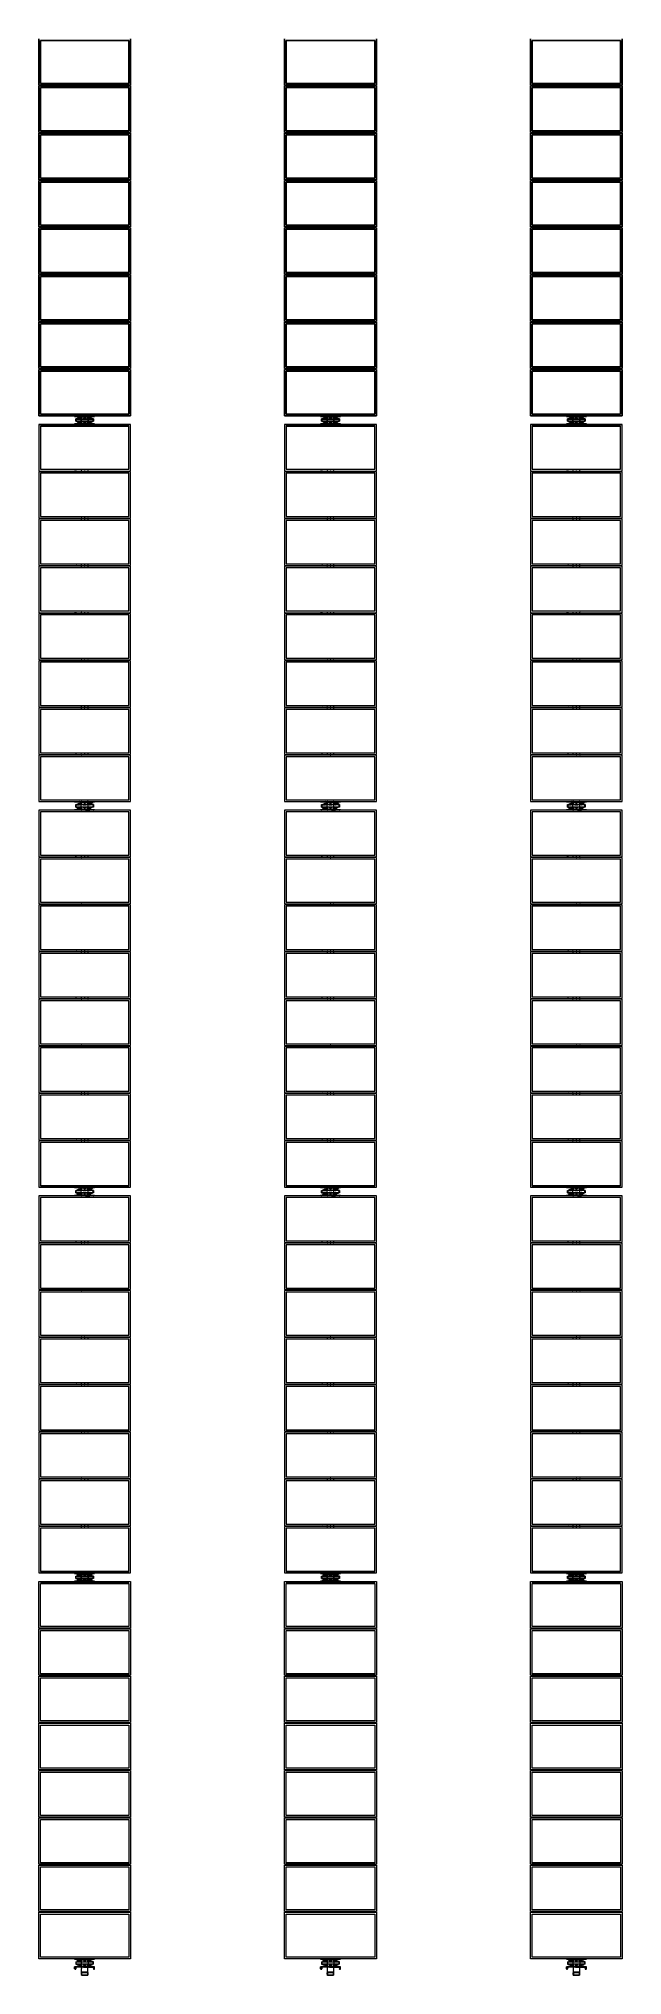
# Model space of a CAD drawing. Header units: inches. Extents: x -1851 to 6314, y -1304 to 4687.
# Drawn here: x -1851 to -1281, y -1304 to 588 of the extents above; entities that cross this region are included whole.
import ezdxf

# ---------------------------------------------------------------- set-up
doc = ezdxf.new("R2010")
doc.units = ezdxf.units.IN
doc.header["$MEASUREMENT"] = 0
doc.layers.add('E-ARRY-TABL', color=9, linetype='Continuous')

# ---------------------------------------------------------------- blocks, each defined once
blk = doc.blocks.new('2.2.1_8 Mid Plan View')
at = {"color": 7, "linetype": 'Continuous', "lineweight": 15}
for p, q in [((-0.42, -3.62), (-0.42, 2.57)), ((-0.3, -3.74), (-0.3, 2.68)), ((3.56, 2.68), (0.3, 2.68)), ((0.3, 2.68), (0.3, -3.74)), ((0.42, 2.57), (0.42, -3.62)), ((3.44, 2.57), (0.42, 2.57)), ((3.44, -3.62), (3.44, 2.57)), ((3.56, -3.74), (3.56, 2.68)), ((6.86, 2.68), (3.61, 2.68)), ((3.61, 2.68), (3.61, -3.74)), ((3.72, 2.57), (3.72, -3.62)), ((6.75, 2.57), (3.72, 2.57)), ((6.75, -3.62), (6.75, 2.57)), ((6.86, -3.74), (6.86, 2.68)), ((10.17, 2.68), (6.92, 2.68)), ((6.92, 2.68), (6.92, -3.74)), ((7.03, 2.57), (7.03, -3.62)), ((10.05, 2.57), (7.03, 2.57)), ((10.05, -3.62), (10.05, 2.57)), ((10.17, -3.74), (10.17, 2.68)), ((13.48, 2.68), (10.22, 2.68)), ((10.22, 2.68), (10.22, -3.74)), ((10.34, 2.57), (10.34, -3.62)), ((13.36, 2.57), (10.34, 2.57)), ((13.36, -3.62), (13.36, 2.57)), ((13.48, -3.74), (13.48, 2.68)), ((16.78, 2.68), (13.53, 2.68)), ((13.53, 2.68), (13.53, -3.74)), ((13.64, 2.57), (13.64, -3.62)), ((16.67, 2.57), (13.64, 2.57)), ((16.67, -3.62), (16.67, 2.57)), ((16.78, -3.74), (16.78, 2.68)), ((16.84, 2.68), (16.84, -3.74)), ((20.09, 2.68), (16.84, 2.68)), ((16.95, 2.57), (16.95, -3.62)), ((19.98, 2.57), (16.95, 2.57)), ((19.98, -3.62), (19.98, 2.57)), ((20.09, -3.74), (20.09, 2.68)), ((23.4, 2.68), (20.14, 2.68)), ((20.14, 2.68), (20.14, -3.74)), ((20.26, 2.57), (20.26, -3.62)), ((23.28, 2.57), (20.26, 2.57)), ((23.28, -3.62), (23.28, 2.57)), ((23.4, -3.74), (23.4, 2.68)), ((23.45, 2.68), (23.45, -3.74)), ((26.7, 2.68), (23.45, 2.68)), ((23.57, 2.57), (23.57, -3.62)), ((26.59, 2.57), (23.57, 2.57)), ((26.59, -3.62), (26.59, 2.57)), ((26.7, -3.74), (26.7, 2.68)), ((27.31, 2.68), (27.31, -3.74)), ((27.42, 2.57), (27.42, -3.62)), ((-0.29, 0.17), (-0.3, 0.17)), ((-0.29, 0.17), (-0.26, 0.17)), ((-0.29, 0.08), (-0.29, 0.17)), ((-0.29, 0.09), (-0.26, 0.09)), ((-0.26, 0.08), (-0.29, 0.08)), ((-0.28, 0.14), (-0.28, 0.16)), ((-0.28, 0.14), (-0.26, 0.14)), ((-0.28, 0.12), (-0.28, 0.14)), ((-0.26, 0.12), (-0.28, 0.12)), ((-0.28, 0.1), (-0.28, 0.12)), ((-0.26, 0.17), (-0.26, 0.14)), ((-0.26, 0.14), (-0.26, 0.12)), ((-0.26, 0.12), (-0.26, 0.09)), ((-0.26, 0.09), (-0.26, 0.08)), ((-0.26, 0.08), (-0.26, -0.23)), ((-0.12, 0), (-0.09, 0.01)), ((-0.12, -0.02), (-0.12, 0)), ((-0.09, 0.01), (-0.09, -0.15)), ((-0.09, 0.01), (-0.08, 0.01)), ((-0.08, 0.09), (-0.05, 0.09)), ((-0.08, 0.09), (-0.08, -0.1)), ((-0.07, 0), (-0.07, -0.29)), ((-0.05, 0.09), (0.05, 0.09)), ((0.05, 0.09), (0.08, 0.09)), ((0.07, -0.29), (0.07, 0)), ((0.08, 0.09), (0.08, -0.1)), ((0.08, 0.01), (0.09, 0.01)), ((0.09, -0.15), (0.09, 0.01)), ((0.09, 0.01), (0.12, 0)), ((0.12, 0), (0.12, -0.02)), ((0.29, 0.17), (0.26, 0.17)), ((0.26, 0.14), (0.26, 0.17)), ((0.26, 0.12), (0.26, 0.14)), ((0.26, 0.14), (0.28, 0.14)), ((0.28, 0.12), (0.26, 0.12)), ((0.26, 0.09), (0.26, 0.12)), ((0.26, 0.09), (0.29, 0.09)), ((0.26, 0.08), (0.26, 0.09)), ((0.29, 0.08), (0.26, 0.08)), ((0.26, -0.23), (0.26, 0.08)), ((0.28, 0.16), (0.28, 0.14)), ((0.28, 0.14), (0.28, 0.12)), ((0.28, 0.12), (0.28, 0.1)), ((0.29, 0.17), (0.29, 0.08)), ((0.29, 0.17), (0.3, 0.17)), ((26.71, 0.17), (26.7, 0.17)), ((26.71, 0.17), (26.74, 0.17)), ((26.71, 0.08), (26.71, 0.17)), ((26.74, 0.08), (26.71, 0.08)), ((26.72, 0.14), (26.72, 0.16)), ((26.72, 0.14), (26.74, 0.14)), ((26.72, 0.12), (26.72, 0.14)), ((26.74, 0.12), (26.72, 0.12)), ((26.72, 0.1), (26.72, 0.12)), ((26.72, 0.09), (26.74, 0.09)), ((26.74, 0.17), (26.74, 0.14)), ((26.74, 0.14), (26.74, 0.12)), ((26.74, 0.12), (26.74, 0.09)), ((26.74, 0.09), (26.74, 0.08)), ((26.74, 0.08), (26.74, -0.23)), ((26.74, 0.03), (26.75, 0.03)), ((26.75, 0.03), (26.75, 0.03)), ((26.86, -0.08), (26.77, 0.02)), ((26.77, 0.02), (26.77, 0.02)), ((26.88, 0), (26.92, 0.01)), ((26.88, -0.02), (26.88, 0)), ((26.92, 0.09), (26.96, 0.09)), ((26.92, 0.09), (26.92, -0.1)), ((26.92, 0.01), (26.92, -0.15)), ((26.92, 0.01), (26.92, 0.01)), ((26.93, 0), (26.93, -0.29)), ((26.96, 0.09), (27.05, 0.09)), ((27.05, 0.09), (27.09, 0.09)), ((27.08, -0.29), (27.08, 0)), ((27.09, 0.09), (27.09, -0.1)), ((27.09, 0.01), (27.09, 0.01)), ((27.09, -0.15), (27.09, 0.01)), ((27.09, 0.01), (27.13, 0)), ((27.13, 0), (27.13, -0.02)), ((27.3, 0.17), (27.27, 0.17)), ((27.27, 0.14), (27.27, 0.17)), ((27.27, 0.14), (27.29, 0.14)), ((27.27, 0.12), (27.27, 0.14)), ((27.29, 0.12), (27.27, 0.12)), ((27.27, 0.09), (27.27, 0.12)), ((27.27, 0.09), (27.29, 0.09)), ((27.27, 0.08), (27.27, 0.09)), ((27.3, 0.08), (27.27, 0.08)), ((27.27, -0.23), (27.27, 0.08)), ((27.29, 0.16), (27.29, 0.14)), ((27.29, 0.14), (27.29, 0.12)), ((27.29, 0.12), (27.29, 0.1)), ((27.3, 0.17), (27.3, 0.08)), ((27.3, 0.17), (27.31, 0.17)), ((-0.29, -0.46), (-0.3, -0.18)), ((-0.29, -0.32), (-0.3, -0.32)), ((-0.29, -0.59), (-0.3, -0.88)), ((-0.3, -0.74), (-0.29, -0.74)), ((-0.29, -1.23), (-0.3, -1.23)), ((-0.29, -1.23), (-0.29, -1.14)), ((-0.29, -1.14), (-0.26, -1.14)), ((-0.26, -1.15), (-0.29, -1.15)), ((-0.29, -1.23), (-0.26, -1.23)), ((-0.28, -0.49), (-0.28, -0.48)), ((-0.28, -0.57), (-0.28, -0.49)), ((-0.28, -1.17), (-0.28, -1.15)), ((-0.28, -1.17), (-0.26, -1.17)), ((-0.28, -1.19), (-0.28, -1.17)), ((-0.26, -1.19), (-0.28, -1.19)), ((-0.28, -1.22), (-0.28, -1.19)), ((-0.27, -0.45), (-0.27, -0.32)), ((-0.27, -0.73), (-0.27, -0.6)), ((-0.23, -0.33), (-0.26, -0.33)), ((-0.26, -0.47), (-0.26, -0.34)), ((-0.26, -0.47), (-0.23, -0.47)), ((-0.26, -0.58), (-0.26, -0.47)), ((-0.26, -0.58), (-0.23, -0.58)), ((-0.26, -0.72), (-0.26, -0.58)), ((-0.26, -0.72), (-0.23, -0.72)), ((-0.26, -0.83), (-0.26, -1.14)), ((-0.26, -1.14), (-0.26, -1.15)), ((-0.26, -1.15), (-0.26, -1.17)), ((-0.26, -1.17), (-0.26, -1.19)), ((-0.26, -1.19), (-0.26, -1.23)), ((-0.23, -0.34), (-0.23, -0.47)), ((-0.23, -0.47), (-0.23, -0.58)), ((-0.23, -0.58), (-0.23, -0.72)), ((-0.07, -0.32), (-0.22, -0.32)), ((-0.22, -0.32), (-0.22, -0.32)), ((-0.21, -0.46), (-0.22, -0.46)), ((-0.22, -0.59), (-0.21, -0.59)), ((-0.22, -0.73), (-0.22, -0.73)), ((-0.22, -0.74), (-0.07, -0.74)), ((-0.2, -0.47), (-0.2, -0.58)), ((-0.1, -0.49), (-0.2, -0.49)), ((-0.2, -0.57), (-0.1, -0.57)), ((-0.13, -0.06), (-0.17, -0.12)), ((-0.17, -0.12), (-0.17, -0.24)), ((-0.17, -0.13), (-0.17, -0.24)), ((-0.17, -0.24), (-0.15, -0.24)), ((-0.17, -0.24), (-0.17, -0.24)), ((-0.17, -0.93), (-0.17, -0.82)), ((-0.15, -0.82), (-0.17, -0.82)), ((-0.17, -0.93), (-0.17, -0.82)), ((-0.17, -0.82), (-0.17, -0.82)), ((-0.17, -0.93), (-0.13, -1)), ((-0.07, -0.29), (-0.16, -0.29)), ((-0.16, -0.29), (-0.16, -0.3)), ((-0.16, -0.3), (-0.07, -0.3)), ((-0.07, -0.76), (-0.16, -0.76)), ((-0.16, -0.76), (-0.16, -0.77)), ((-0.16, -0.77), (-0.07, -0.77)), ((-0.15, -0.23), (-0.13, -0.17)), ((-0.13, -0.89), (-0.15, -0.82)), ((-0.13, -0.15), (-0.13, -0.05)), ((-0.09, -0.15), (-0.13, -0.15)), ((-0.11, -0.28), (-0.13, -0.28)), ((-0.07, -0.31), (-0.13, -0.31)), ((-0.13, -0.74), (-0.07, -0.74)), ((-0.13, -0.78), (-0.11, -0.78)), ((-0.13, -1.01), (-0.13, -0.91)), ((-0.09, -0.91), (-0.13, -0.91)), ((-0.12, -1.06), (-0.12, -1.04)), ((-0.09, -1.07), (-0.12, -1.06)), ((-0.09, -0.19), (-0.11, -0.26)), ((-0.07, -0.28), (-0.11, -0.28)), ((-0.11, -0.78), (-0.07, -0.78)), ((-0.11, -0.8), (-0.09, -0.86)), ((-0.1, -0.28), (-0.1, -0.29)), ((-0.09, -0.47), (-0.1, -0.47)), ((-0.1, -0.58), (-0.1, -0.47)), ((-0.1, -0.58), (-0.09, -0.58)), ((-0.1, -0.77), (-0.1, -0.78)), ((-0.09, -0.63), (-0.09, -0.43)), ((-0.09, -0.43), (-0.07, -0.43)), ((-0.09, -0.63), (-0.07, -0.63)), ((-0.09, -0.91), (-0.09, -1.07)), ((-0.08, -1.07), (-0.09, -1.07)), ((-0.08, -0.1), (-0.08, -0.15)), ((-0.07, -0.16), (-0.08, -0.16)), ((-0.08, -0.9), (-0.07, -0.9)), ((-0.08, -0.95), (-0.08, -0.91)), ((-0.08, -1.15), (-0.08, -0.95)), ((-0.05, -1.15), (-0.08, -1.15)), ((-0.07, -0.29), (-0.07, -0.43)), ((-0.07, -0.63), (-0.07, -0.43)), ((-0.07, -0.63), (-0.07, -0.77)), ((-0.07, -0.77), (-0.07, -1.06)), ((0.05, -1.15), (-0.05, -1.15)), ((0.08, -1.15), (0.05, -1.15)), ((0.08, -0.16), (0.07, -0.16)), ((0.11, -0.28), (0.07, -0.28)), ((0.07, -0.43), (0.07, -0.29)), ((0.16, -0.29), (0.07, -0.29)), ((0.07, -0.3), (0.16, -0.3)), ((0.22, -0.32), (0.07, -0.32)), ((0.07, -0.43), (0.09, -0.43)), ((0.07, -0.63), (0.07, -0.43)), ((0.07, -0.77), (0.07, -0.63)), ((0.07, -0.63), (0.09, -0.63)), ((0.07, -0.74), (0.22, -0.74)), ((0.16, -0.76), (0.07, -0.76)), ((0.07, -1.06), (0.07, -0.77)), ((0.07, -0.77), (0.16, -0.77)), ((0.07, -0.78), (0.11, -0.78)), ((0.07, -0.9), (0.08, -0.9)), ((0.08, -0.1), (0.08, -0.15)), ((0.08, -0.95), (0.08, -0.91)), ((0.08, -1.15), (0.08, -0.95)), ((0.09, -1.07), (0.08, -1.07)), ((0.09, -0.15), (0.13, -0.15)), ((0.11, -0.26), (0.09, -0.19)), ((0.09, -0.63), (0.09, -0.43)), ((0.1, -0.47), (0.09, -0.47)), ((0.09, -0.58), (0.1, -0.58)), ((0.09, -0.86), (0.11, -0.8)), ((0.09, -1.07), (0.09, -0.91)), ((0.09, -0.91), (0.13, -0.91)), ((0.12, -1.06), (0.09, -1.07)), ((0.1, -0.58), (0.1, -0.47)), ((0.2, -0.49), (0.1, -0.49)), ((0.1, -0.57), (0.2, -0.57)), ((0.13, -0.28), (0.11, -0.28)), ((0.11, -0.78), (0.13, -0.78)), ((0.12, -1.04), (0.12, -1.06)), ((0.13, -0.05), (0.13, -0.15)), ((0.17, -0.12), (0.13, -0.06)), ((0.13, -0.17), (0.15, -0.23)), ((0.15, -0.82), (0.13, -0.89)), ((0.13, -0.91), (0.13, -1.01)), ((0.13, -1), (0.17, -0.93)), ((0.15, -0.24), (0.17, -0.24)), ((0.17, -0.82), (0.15, -0.82)), ((0.16, -0.3), (0.16, -0.29)), ((0.16, -0.77), (0.16, -0.76)), ((0.17, -0.12), (0.17, -0.24)), ((0.17, -0.13), (0.17, -0.24)), ((0.17, -0.24), (0.17, -0.24)), ((0.17, -0.93), (0.17, -0.82)), ((0.17, -0.82), (0.17, -0.82)), ((0.17, -0.93), (0.17, -0.82)), ((0.2, -0.58), (0.2, -0.47)), ((0.22, -0.46), (0.21, -0.46)), ((0.21, -0.59), (0.22, -0.59)), ((0.22, -0.32), (0.22, -0.32)), ((0.22, -0.73), (0.22, -0.73)), ((0.26, -0.33), (0.23, -0.33)), ((0.23, -0.47), (0.23, -0.34)), ((0.23, -0.58), (0.23, -0.47)), ((0.26, -0.47), (0.23, -0.47)), ((0.26, -0.58), (0.23, -0.58)), ((0.23, -0.72), (0.23, -0.58)), ((0.23, -0.72), (0.26, -0.72)), ((0.26, -0.34), (0.26, -0.47)), ((0.26, -0.47), (0.26, -0.58)), ((0.26, -0.58), (0.26, -0.72)), ((0.26, -1.14), (0.26, -0.83)), ((0.26, -1.14), (0.29, -1.14)), ((0.26, -1.15), (0.26, -1.14)), ((0.29, -1.15), (0.26, -1.15)), ((0.26, -1.17), (0.26, -1.15)), ((0.26, -1.17), (0.28, -1.17)), ((0.26, -1.19), (0.26, -1.17)), ((0.28, -1.19), (0.26, -1.19)), ((0.26, -1.23), (0.26, -1.19)), ((0.29, -1.23), (0.26, -1.23)), ((0.27, -0.32), (0.27, -0.45)), ((0.27, -0.6), (0.27, -0.73)), ((0.28, -0.49), (0.28, -0.57)), ((0.28, -0.57), (0.28, -0.57)), ((0.28, -1.15), (0.28, -1.17)), ((0.28, -1.17), (0.28, -1.19)), ((0.28, -1.19), (0.28, -1.22)), ((0.29, -0.46), (0.3, -0.17)), ((0.3, -0.32), (0.29, -0.32)), ((0.29, -0.59), (0.3, -0.89)), ((0.29, -0.74), (0.3, -0.74)), ((0.29, -1.14), (0.29, -1.23)), ((0.29, -1.23), (0.3, -1.23)), ((3.56, -0.32), (3.56, -0.32)), ((3.56, -0.75), (3.56, -0.74)), ((3.56, -0.76), (3.56, -0.75)), ((3.56, -0.78), (3.56, -0.78)), ((3.61, -0.3), (3.6, -0.31)), ((3.61, -0.27), (3.61, -0.28)), ((3.61, -0.31), (3.61, -0.31)), ((3.61, -0.73), (3.61, -0.73)), ((6.86, -0.32), (6.86, -0.32)), ((6.86, -0.75), (6.86, -0.74)), ((6.86, -0.76), (6.87, -0.75)), ((6.86, -0.78), (6.86, -0.78)), ((6.91, -0.27), (6.92, -0.28)), ((6.92, -0.3), (6.91, -0.31)), ((6.92, -0.31), (6.91, -0.31)), ((6.91, -0.73), (6.92, -0.73)), ((10.17, -0.32), (10.17, -0.32)), ((10.17, -0.75), (10.17, -0.74)), ((10.17, -0.76), (10.17, -0.75)), ((10.17, -0.78), (10.17, -0.78)), ((10.22, -0.27), (10.22, -0.28)), ((10.22, -0.3), (10.22, -0.31)), ((10.22, -0.31), (10.22, -0.31)), ((10.22, -0.73), (10.22, -0.73)), ((13.48, -0.32), (13.48, -0.32)), ((13.48, -0.75), (13.48, -0.74)), ((13.48, -0.76), (13.48, -0.75)), ((13.48, -0.78), (13.48, -0.78)), ((13.53, -0.3), (13.52, -0.31)), ((13.53, -0.27), (13.53, -0.28)), ((13.53, -0.31), (13.53, -0.31)), ((13.53, -0.73), (13.53, -0.73)), ((16.78, -0.32), (16.78, -0.32)), ((16.78, -0.75), (16.78, -0.74)), ((16.78, -0.76), (16.79, -0.75)), ((16.78, -0.78), (16.78, -0.78)), ((16.84, -0.3), (16.83, -0.31)), ((16.84, -0.27), (16.84, -0.28)), ((16.84, -0.31), (16.84, -0.31)), ((16.84, -0.73), (16.84, -0.73)), ((20.09, -0.32), (20.09, -0.32)), ((20.09, -0.75), (20.09, -0.74)), ((20.09, -0.76), (20.1, -0.75)), ((20.09, -0.78), (20.09, -0.78)), ((20.14, -0.27), (20.14, -0.28)), ((20.14, -0.3), (20.14, -0.31)), ((20.14, -0.31), (20.14, -0.31)), ((20.14, -0.73), (20.14, -0.73)), ((23.4, -0.32), (23.4, -0.32)), ((23.4, -0.75), (23.4, -0.74)), ((23.4, -0.76), (23.4, -0.75)), ((23.4, -0.78), (23.4, -0.78)), ((23.45, -0.27), (23.45, -0.28)), ((23.45, -0.3), (23.45, -0.31)), ((23.45, -0.31), (23.45, -0.31)), ((23.45, -0.73), (23.45, -0.73)), ((26.72, -0.46), (26.7, -0.18)), ((26.71, -0.24), (26.7, -0.24)), ((26.7, -0.27), (26.71, -0.27)), ((26.7, -0.29), (26.71, -0.29)), ((26.71, -0.32), (26.7, -0.32)), ((26.71, -0.32), (26.7, -0.32)), ((26.72, -0.59), (26.7, -0.88)), ((26.7, -0.74), (26.71, -0.74)), ((26.7, -0.74), (26.71, -0.74)), ((26.71, -0.77), (26.7, -0.77)), ((26.71, -1.23), (26.7, -1.23)), ((26.71, -0.29), (26.71, -0.32)), ((26.71, -0.32), (26.71, -0.32)), ((26.71, -0.74), (26.71, -0.77)), ((26.71, -0.74), (26.71, -0.74)), ((26.71, -1.23), (26.71, -1.14)), ((26.71, -1.14), (26.74, -1.14)), ((26.71, -1.23), (26.74, -1.23)), ((26.72, -0.49), (26.72, -0.48)), ((26.72, -0.57), (26.72, -0.49)), ((26.74, -1.15), (26.72, -1.15)), ((26.72, -1.17), (26.72, -1.15)), ((26.72, -1.17), (26.74, -1.17)), ((26.72, -1.19), (26.72, -1.17)), ((26.74, -1.19), (26.72, -1.19)), ((26.72, -1.22), (26.72, -1.19)), ((26.74, -0.02), (26.81, -0.17)), ((26.74, -0.13), (26.8, -0.19)), ((26.74, -0.45), (26.74, -0.32)), ((26.74, -0.73), (26.74, -0.6)), ((26.74, -0.83), (26.74, -1.14)), ((26.74, -1.14), (26.74, -1.15)), ((26.74, -1.15), (26.74, -1.17)), ((26.74, -1.17), (26.74, -1.19)), ((26.74, -1.19), (26.74, -1.23)), ((26.8, -0.24), (26.75, -0.24)), ((26.77, -0.33), (26.75, -0.33)), ((26.75, -0.47), (26.75, -0.34)), ((26.75, -0.47), (26.77, -0.47)), ((26.75, -0.58), (26.75, -0.47)), ((26.75, -0.58), (26.77, -0.58)), ((26.75, -0.72), (26.75, -0.58)), ((26.75, -0.72), (26.77, -0.72)), ((26.77, -0.34), (26.77, -0.47)), ((26.77, -0.47), (26.77, -0.58)), ((26.77, -0.58), (26.77, -0.72)), ((26.77, -0.81), (26.77, -0.82)), ((26.79, -0.82), (26.77, -0.82)), ((26.77, -0.83), (26.77, -0.82)), ((26.77, -0.83), (26.77, -0.83)), ((26.79, -0.83), (26.77, -0.83)), ((26.78, -0.32), (26.78, -0.32)), ((26.79, -0.46), (26.78, -0.46)), ((26.78, -0.59), (26.79, -0.59)), ((26.78, -0.73), (26.78, -0.73)), ((26.93, -0.32), (26.79, -0.32)), ((26.79, -0.74), (26.93, -0.74)), ((26.79, -0.74), (26.79, -0.74)), ((26.79, -0.84), (26.79, -0.8)), ((26.83, -0.84), (26.79, -0.84)), ((26.8, -0.25), (26.8, -0.21)), ((26.8, -0.21), (26.83, -0.21)), ((26.8, -0.21), (26.8, -0.21)), ((26.8, -0.25), (26.8, -0.28)), ((26.8, -0.27), (26.8, -0.27)), ((26.8, -0.3), (26.8, -0.32)), ((26.8, -0.47), (26.8, -0.58)), ((26.9, -0.49), (26.8, -0.49)), ((26.8, -0.57), (26.9, -0.57)), ((26.88, -0.06), (26.83, -0.12)), ((26.83, -0.12), (26.83, -0.24)), ((26.83, -0.13), (26.83, -0.24)), ((26.83, -0.24), (26.86, -0.24)), ((26.83, -0.24), (26.83, -0.24)), ((26.83, -0.93), (26.83, -0.82)), ((26.86, -0.82), (26.83, -0.82)), ((26.83, -0.93), (26.83, -0.82)), ((26.83, -0.82), (26.83, -0.82)), ((26.83, -0.93), (26.88, -1)), ((26.84, -0.29), (26.84, -0.29)), ((26.93, -0.29), (26.84, -0.29)), ((26.84, -0.29), (26.84, -0.3)), ((26.89, -0.32), (26.84, -0.3)), ((26.84, -0.3), (26.93, -0.3)), ((26.88, -0.74), (26.84, -0.76)), ((26.93, -0.76), (26.84, -0.76)), ((26.84, -0.76), (26.84, -0.77)), ((26.84, -0.77), (26.84, -0.77)), ((26.84, -0.77), (26.93, -0.77)), ((26.86, -0.23), (26.88, -0.17)), ((26.88, -0.89), (26.86, -0.82)), ((26.89, -0.28), (26.87, -0.28)), ((26.87, -0.78), (26.89, -0.78)), ((26.88, -0.15), (26.88, -0.05)), ((26.92, -0.15), (26.88, -0.15)), ((26.93, -0.31), (26.88, -0.31)), ((26.88, -0.74), (26.93, -0.74)), ((26.88, -1.01), (26.88, -0.91)), ((26.92, -0.91), (26.88, -0.91)), ((26.88, -1.06), (26.88, -1.04)), ((26.92, -1.07), (26.88, -1.06)), ((26.93, -0.28), (26.89, -0.28)), ((26.89, -0.78), (26.93, -0.78)), ((26.92, -0.19), (26.9, -0.26)), ((26.9, -0.28), (26.9, -0.29)), ((26.91, -0.47), (26.9, -0.47)), ((26.9, -0.58), (26.9, -0.47)), ((26.9, -0.58), (26.91, -0.58)), ((26.9, -0.77), (26.9, -0.78)), ((26.9, -0.8), (26.92, -0.86)), ((26.91, -0.63), (26.91, -0.43)), ((26.91, -0.43), (26.93, -0.43)), ((26.91, -0.63), (26.93, -0.63)), ((26.92, -0.1), (26.92, -0.15)), ((26.92, -0.91), (26.92, -1.07)), ((26.92, -0.95), (26.92, -0.91)), ((26.92, -1.15), (26.92, -0.95)), ((26.92, -1.07), (26.92, -1.07)), ((26.96, -1.15), (26.92, -1.15)), ((26.93, -0.16), (26.93, -0.16)), ((26.93, -0.29), (26.93, -0.43)), ((26.93, -0.63), (26.93, -0.43)), ((26.93, -0.63), (26.93, -0.77)), ((26.93, -0.77), (26.93, -1.06)), ((26.93, -0.9), (26.93, -0.9)), ((27.05, -1.15), (26.96, -1.15)), ((27.09, -1.15), (27.05, -1.15)), ((27.08, -0.16), (27.08, -0.16)), ((27.12, -0.28), (27.08, -0.28)), ((27.08, -0.43), (27.08, -0.29)), ((27.17, -0.29), (27.08, -0.29)), ((27.08, -0.3), (27.17, -0.3)), ((27.22, -0.32), (27.08, -0.32)), ((27.08, -0.63), (27.08, -0.43)), ((27.08, -0.43), (27.1, -0.43)), ((27.08, -0.77), (27.08, -0.63)), ((27.08, -0.63), (27.1, -0.63)), ((27.08, -0.74), (27.22, -0.74)), ((27.17, -0.76), (27.08, -0.76)), ((27.08, -1.06), (27.08, -0.77)), ((27.08, -0.77), (27.17, -0.77)), ((27.08, -0.78), (27.12, -0.78)), ((27.08, -0.9), (27.08, -0.9)), ((27.09, -0.1), (27.09, -0.15)), ((27.09, -0.15), (27.13, -0.15)), ((27.11, -0.26), (27.09, -0.19)), ((27.09, -0.29), (27.09, -0.28)), ((27.09, -0.86), (27.11, -0.8)), ((27.09, -1.07), (27.09, -0.91)), ((27.09, -0.91), (27.13, -0.91)), ((27.09, -0.95), (27.09, -0.91)), ((27.09, -1.15), (27.09, -0.95)), ((27.13, -1.06), (27.09, -1.07)), ((27.09, -1.07), (27.09, -1.07)), ((27.1, -0.63), (27.1, -0.43)), ((27.11, -0.47), (27.1, -0.47)), ((27.1, -0.58), (27.11, -0.58)), ((27.11, -0.58), (27.11, -0.47)), ((27.21, -0.49), (27.11, -0.49)), ((27.11, -0.57), (27.21, -0.57)), ((27.14, -0.28), (27.12, -0.28)), ((27.12, -0.74), (27.17, -0.76)), ((27.12, -0.78), (27.14, -0.78)), ((27.13, -0.05), (27.13, -0.15)), ((27.13, -0.17), (27.15, -0.23)), ((27.13, -0.32), (27.17, -0.3)), ((27.15, -0.82), (27.13, -0.89)), ((27.13, -0.91), (27.13, -1.01)), ((27.13, -1.04), (27.13, -1.06)), ((27.18, -0.12), (27.14, -0.06)), ((27.14, -1), (27.18, -0.93)), ((27.15, -0.98), (27.24, -1.08)), ((27.16, -0.24), (27.18, -0.24)), ((27.18, -0.82), (27.16, -0.82)), ((27.17, -0.29), (27.17, -0.29)), ((27.17, -0.3), (27.17, -0.29)), ((27.17, -0.77), (27.17, -0.76)), ((27.17, -0.77), (27.17, -0.77)), ((27.18, -0.12), (27.18, -0.24)), ((27.18, -0.13), (27.18, -0.24)), ((27.18, -0.22), (27.22, -0.22)), ((27.18, -0.24), (27.18, -0.24)), ((27.18, -0.93), (27.18, -0.82)), ((27.18, -0.82), (27.18, -0.82)), ((27.18, -0.93), (27.18, -0.82)), ((27.21, -0.85), (27.18, -0.85)), ((27.27, -1.03), (27.2, -0.88)), ((27.21, -0.58), (27.21, -0.47)), ((27.21, -0.76), (27.21, -0.74)), ((27.21, -0.8), (27.21, -0.78)), ((27.21, -0.79), (27.21, -0.79)), ((27.21, -0.8), (27.21, -0.85)), ((27.21, -0.82), (27.26, -0.82)), ((27.21, -0.85), (27.21, -0.85)), ((27.27, -0.93), (27.21, -0.86)), ((27.22, -0.22), (27.22, -0.26)), ((27.22, -0.22), (27.24, -0.22)), ((27.22, -0.24), (27.24, -0.24)), ((27.22, -0.32), (27.22, -0.32)), ((27.23, -0.46), (27.22, -0.46)), ((27.22, -0.59), (27.23, -0.59)), ((27.23, -0.32), (27.23, -0.32)), ((27.23, -0.73), (27.23, -0.73)), ((27.24, -0.23), (27.24, -0.22)), ((27.24, -0.25), (27.24, -0.23)), ((27.24, -0.23), (27.24, -0.23)), ((27.26, -0.33), (27.24, -0.33)), ((27.24, -0.47), (27.24, -0.34)), ((27.24, -0.58), (27.24, -0.47)), ((27.26, -0.47), (27.24, -0.47)), ((27.26, -0.58), (27.24, -0.58)), ((27.24, -0.72), (27.24, -0.58)), ((27.24, -0.72), (27.26, -0.72)), ((27.24, -1.08), (27.24, -1.08)), ((27.26, -0.34), (27.26, -0.47)), ((27.26, -0.47), (27.26, -0.58)), ((27.26, -0.58), (27.26, -0.72)), ((27.27, -1.09), (27.26, -1.09)), ((27.26, -1.09), (27.26, -1.09)), ((27.27, -0.32), (27.27, -0.45)), ((27.27, -0.6), (27.27, -0.73)), ((27.27, -1.14), (27.27, -0.83)), ((27.27, -1.14), (27.3, -1.14)), ((27.27, -1.15), (27.27, -1.14)), ((27.29, -1.15), (27.27, -1.15)), ((27.27, -1.17), (27.27, -1.15)), ((27.27, -1.17), (27.29, -1.17)), ((27.27, -1.19), (27.27, -1.17)), ((27.29, -1.19), (27.27, -1.19)), ((27.27, -1.23), (27.27, -1.19)), ((27.3, -1.23), (27.27, -1.23)), ((27.29, -0.46), (27.31, -0.17)), ((27.29, -0.49), (27.29, -0.57)), ((27.29, -0.57), (27.29, -0.57)), ((27.29, -0.59), (27.31, -0.89)), ((27.29, -1.15), (27.29, -1.17)), ((27.29, -1.17), (27.29, -1.19)), ((27.29, -1.19), (27.29, -1.22)), ((27.3, -0.32), (27.3, -0.29)), ((27.3, -0.29), (27.31, -0.29)), ((27.31, -0.32), (27.3, -0.32)), ((27.31, -0.32), (27.3, -0.32)), ((27.3, -0.32), (27.3, -0.32)), ((27.3, -0.74), (27.31, -0.74)), ((27.3, -0.77), (27.3, -0.74)), ((27.3, -0.74), (27.31, -0.74)), ((27.3, -0.74), (27.3, -0.74)), ((27.31, -0.77), (27.3, -0.77)), ((27.31, -0.79), (27.3, -0.79)), ((27.3, -0.82), (27.31, -0.82)), ((27.3, -1.14), (27.3, -1.23)), ((27.3, -1.23), (27.31, -1.23)), ((0.3, -3.74), (3.56, -3.74)), ((0.42, -3.62), (3.44, -3.62)), ((3.61, -3.74), (6.86, -3.74)), ((3.72, -3.62), (6.75, -3.62)), ((6.92, -3.74), (10.17, -3.74)), ((7.03, -3.62), (10.05, -3.62)), ((10.22, -3.74), (13.48, -3.74)), ((10.34, -3.62), (13.36, -3.62)), ((13.53, -3.74), (16.78, -3.74)), ((13.64, -3.62), (16.67, -3.62)), ((16.84, -3.74), (20.09, -3.74)), ((16.95, -3.62), (19.98, -3.62)), ((20.14, -3.74), (23.4, -3.74)), ((20.26, -3.62), (23.28, -3.62)), ((23.45, -3.74), (26.7, -3.74)), ((23.57, -3.62), (26.59, -3.62))]:
    blk.add_line(p, q, dxfattribs=at)
at = {"color": 8, "linetype": 'Continuous', "lineweight": 15}
for p, q in [((-0.05, 0.09), (-0.05, 0.06)), ((0.05, 0.09), (0.05, 0.06)), ((3.56, 0.13), (3.56, 0.17)), ((3.6, 0.17), (3.61, 0.13)), ((6.86, 0.13), (6.87, 0.17)), ((6.91, 0.17), (6.92, 0.13)), ((10.17, 0.13), (10.18, 0.17)), ((10.22, 0.17), (10.22, 0.13)), ((13.48, 0.13), (13.48, 0.17)), ((13.52, 0.17), (13.53, 0.13)), ((16.78, 0.13), (16.79, 0.17)), ((16.83, 0.17), (16.84, 0.13)), ((20.09, 0.13), (20.1, 0.17)), ((20.14, 0.17), (20.14, 0.13)), ((23.4, 0.13), (23.4, 0.17)), ((23.44, 0.17), (23.45, 0.13)), ((26.77, 0.02), (26.74, 0.02)), ((26.96, 0.09), (26.96, 0.06)), ((27.05, 0.09), (27.05, 0.06)), ((-0.27, -0.32), (-0.26, -0.32)), ((-0.26, -0.46), (-0.27, -0.45)), ((-0.26, -0.45), (-0.27, -0.45)), ((-0.27, -0.6), (-0.26, -0.59)), ((-0.27, -0.6), (-0.26, -0.6)), ((-0.26, -0.73), (-0.27, -0.73)), ((-0.26, -0.46), (-0.26, -0.59)), ((-0.23, -0.32), (-0.22, -0.32)), ((-0.22, -0.73), (-0.23, -0.73)), ((-0.22, -0.46), (-0.22, -0.59)), ((-0.21, -0.59), (-0.21, -0.46)), ((-0.11, -0.26), (-0.07, -0.26)), ((-0.07, -0.8), (-0.11, -0.8)), ((-0.09, -0.15), (-0.08, -0.15)), ((-0.07, -0.19), (-0.09, -0.19)), ((-0.09, -0.86), (-0.07, -0.86)), ((-0.08, -0.91), (-0.09, -0.91)), ((0.07, -0.29), (-0.07, -0.29)), ((0.07, -0.77), (-0.07, -0.77)), ((-0.05, -1.15), (-0.05, -1.11)), ((0.05, -1.15), (0.05, -1.11)), ((0.09, -0.19), (0.07, -0.19)), ((0.07, -0.26), (0.11, -0.26)), ((0.11, -0.8), (0.07, -0.8)), ((0.07, -0.86), (0.09, -0.86)), ((0.08, -0.15), (0.09, -0.15)), ((0.09, -0.91), (0.08, -0.91)), ((0.21, -0.46), (0.21, -0.59)), ((0.22, -0.32), (0.23, -0.32)), ((0.22, -0.59), (0.22, -0.46)), ((0.23, -0.73), (0.22, -0.73)), ((0.26, -0.32), (0.27, -0.32)), ((0.27, -0.45), (0.26, -0.46)), ((0.27, -0.45), (0.26, -0.45)), ((0.26, -0.59), (0.26, -0.46)), ((0.26, -0.59), (0.27, -0.6)), ((0.26, -0.6), (0.27, -0.6)), ((0.27, -0.73), (0.26, -0.73)), ((3.56, -1.23), (3.56, -1.18)), ((3.61, -1.18), (3.6, -1.23)), ((6.87, -1.23), (6.86, -1.18)), ((6.92, -1.18), (6.91, -1.23)), ((10.18, -1.23), (10.17, -1.18)), ((10.22, -1.18), (10.22, -1.23)), ((13.48, -1.23), (13.48, -1.18)), ((13.53, -1.18), (13.52, -1.23)), ((16.79, -1.23), (16.78, -1.18)), ((16.84, -1.18), (16.83, -1.23)), ((20.1, -1.23), (20.09, -1.18)), ((20.14, -1.18), (20.14, -1.23)), ((23.4, -1.23), (23.4, -1.18)), ((23.45, -1.18), (23.44, -1.23)), ((26.74, -0.32), (26.75, -0.32)), ((26.74, -0.46), (26.74, -0.45)), ((26.75, -0.45), (26.74, -0.45)), ((26.74, -0.46), (26.74, -0.59)), ((26.74, -0.6), (26.74, -0.59)), ((26.74, -0.6), (26.75, -0.6)), ((26.75, -0.73), (26.74, -0.73)), ((26.77, -0.32), (26.78, -0.32)), ((26.78, -0.73), (26.77, -0.73)), ((26.78, -0.46), (26.78, -0.59)), ((26.79, -0.59), (26.79, -0.46)), ((26.83, -0.25), (26.8, -0.25)), ((26.9, -0.26), (26.93, -0.26)), ((26.93, -0.8), (26.9, -0.8)), ((26.92, -0.15), (26.92, -0.15)), ((26.93, -0.19), (26.92, -0.19)), ((26.92, -0.86), (26.93, -0.86)), ((26.92, -0.91), (26.92, -0.91)), ((27.08, -0.29), (26.93, -0.29)), ((27.08, -0.77), (26.93, -0.77)), ((26.96, -1.15), (26.96, -1.11)), ((27.05, -1.15), (27.05, -1.11)), ((27.09, -0.19), (27.08, -0.19)), ((27.08, -0.26), (27.11, -0.26)), ((27.11, -0.8), (27.08, -0.8)), ((27.08, -0.86), (27.09, -0.86)), ((27.09, -0.15), (27.09, -0.15)), ((27.09, -0.91), (27.09, -0.91)), ((27.18, -0.8), (27.21, -0.8)), ((27.22, -0.46), (27.22, -0.59)), ((27.23, -0.32), (27.24, -0.32)), ((27.23, -0.59), (27.23, -0.46)), ((27.24, -0.73), (27.23, -0.73)), ((27.24, -1.08), (27.27, -1.08)), ((27.26, -0.32), (27.27, -0.32)), ((27.27, -0.45), (27.26, -0.45)), ((27.26, -0.6), (27.27, -0.6)), ((27.27, -0.73), (27.26, -0.73)), ((27.27, -0.45), (27.27, -0.46)), ((27.27, -0.59), (27.27, -0.46)), ((27.27, -0.59), (27.27, -0.6))]:
    blk.add_line(p, q, dxfattribs=at)
at = {"color": 7, "linetype": 'Continuous', "lineweight": 15, "flags": 128}
for points in [[(-0.11, -0.26), (-0.11, -0.26), (-0.12, -0.26), (-0.13, -0.25), (-0.13, -0.25), (-0.14, -0.25), (-0.14, -0.24), (-0.14, -0.24), (-0.15, -0.23)], [(-0.11, -0.8), (-0.11, -0.8), (-0.12, -0.8), (-0.13, -0.8), (-0.13, -0.81), (-0.14, -0.81), (-0.14, -0.81), (-0.14, -0.82), (-0.15, -0.82)], [(-0.09, -0.19), (-0.1, -0.19), (-0.1, -0.19), (-0.11, -0.19), (-0.11, -0.18), (-0.12, -0.18), (-0.12, -0.18), (-0.13, -0.17), (-0.13, -0.17)], [(-0.09, -0.86), (-0.1, -0.86), (-0.1, -0.87), (-0.11, -0.87), (-0.11, -0.87), (-0.12, -0.88), (-0.12, -0.88), (-0.13, -0.89), (-0.13, -0.89)], [(0.09, -0.19), (0.1, -0.19), (0.1, -0.19), (0.11, -0.19), (0.11, -0.18), (0.12, -0.18), (0.12, -0.18), (0.13, -0.17), (0.13, -0.17)], [(0.09, -0.86), (0.1, -0.86), (0.1, -0.87), (0.11, -0.87), (0.11, -0.87), (0.12, -0.88), (0.12, -0.88), (0.13, -0.89), (0.13, -0.89)], [(0.11, -0.26), (0.11, -0.26), (0.12, -0.26), (0.13, -0.25), (0.13, -0.25), (0.14, -0.25), (0.14, -0.24), (0.14, -0.24), (0.15, -0.23)], [(0.11, -0.8), (0.11, -0.8), (0.12, -0.8), (0.13, -0.8), (0.13, -0.81), (0.14, -0.81), (0.14, -0.81), (0.14, -0.82), (0.15, -0.82)], [(26.9, -0.26), (26.89, -0.26), (26.89, -0.26), (26.88, -0.25), (26.87, -0.25), (26.87, -0.25), (26.86, -0.24), (26.86, -0.24), (26.86, -0.23)], [(26.9, -0.8), (26.89, -0.8), (26.89, -0.8), (26.88, -0.8), (26.87, -0.81), (26.87, -0.81), (26.86, -0.81), (26.86, -0.82), (26.86, -0.82)], [(26.92, -0.19), (26.91, -0.19), (26.9, -0.19), (26.9, -0.19), (26.89, -0.18), (26.89, -0.18), (26.88, -0.18), (26.88, -0.17), (26.88, -0.17)], [(26.92, -0.86), (26.91, -0.86), (26.9, -0.87), (26.9, -0.87), (26.89, -0.87), (26.89, -0.88), (26.88, -0.88), (26.88, -0.89), (26.88, -0.89)], [(27.09, -0.19), (27.1, -0.19), (27.11, -0.19), (27.11, -0.19), (27.12, -0.18), (27.12, -0.18), (27.13, -0.18), (27.13, -0.17), (27.13, -0.17)], [(27.09, -0.86), (27.1, -0.86), (27.11, -0.87), (27.11, -0.87), (27.12, -0.87), (27.12, -0.88), (27.13, -0.88), (27.13, -0.89), (27.13, -0.89)], [(27.11, -0.26), (27.12, -0.26), (27.13, -0.26), (27.13, -0.25), (27.14, -0.25), (27.14, -0.25), (27.15, -0.24), (27.15, -0.24), (27.15, -0.23)], [(27.11, -0.8), (27.12, -0.8), (27.13, -0.8), (27.13, -0.8), (27.14, -0.81), (27.14, -0.81), (27.15, -0.81), (27.15, -0.82), (27.15, -0.82)]]:
    blk.add_lwpolyline(points, dxfattribs=at)
at = {"color": 7, "linetype": 'Continuous', "lineweight": 15}
for centre, radius in [((-0.24, -0.29), 0.0164), ((-0.24, -0.77), 0.0164), ((0.24, -0.29), 0.0164), ((0.24, -0.77), 0.0164), ((3.58, -0.3), 0.0172), ((3.58, -0.76), 0.0172), ((3.58, -0.3), 0.0164), ((3.58, -0.76), 0.0164), ((6.89, -0.3), 0.0172), ((6.89, -0.3), 0.0164), ((6.89, -0.76), 0.0172), ((6.89, -0.76), 0.0164), ((10.2, -0.3), 0.0172), ((10.2, -0.3), 0.0164), ((10.2, -0.76), 0.0172), ((10.2, -0.76), 0.0164), ((13.5, -0.3), 0.0172), ((13.5, -0.3), 0.0164), ((13.5, -0.76), 0.0172), ((13.5, -0.76), 0.0164), ((16.81, -0.3), 0.0172), ((16.81, -0.3), 0.0164), ((16.81, -0.76), 0.0172), ((16.81, -0.76), 0.0164), ((20.12, -0.3), 0.0172), ((20.12, -0.3), 0.0164), ((20.12, -0.76), 0.0172), ((20.12, -0.76), 0.0164), ((23.42, -0.3), 0.0172), ((23.42, -0.3), 0.0164), ((23.42, -0.76), 0.0172), ((23.42, -0.76), 0.0164), ((26.76, -0.29), 0.0164), ((26.76, -0.77), 0.0164), ((27.25, -0.29), 0.0164), ((27.25, -0.77), 0.0164)]:
    blk.add_circle(centre, radius, dxfattribs=at)
for centre, radius, start, end in [((0, 0), 0.0738, 0, 180), ((27.01, 0), 0.0738, 0, 180), ((-0.24, -0.29), 0.0351, 153.1541, 164.4041), ((-0.24, -0.29), 0.0351, 141.9041, 153.1541), ((-0.24, -0.29), 0.0351, 164.4041, 175.6541), ((-0.24, -0.29), 0.0351, 186.9041, 198.1541), ((-0.24, -0.29), 0.0351, 175.6541, 186.9041), ((-0.24, -0.29), 0.0351, 198.1541, 209.4041), ((-0.24, -0.29), 0.0351, 209.4041, 220.6541), ((-0.26, -0.49), 0.023, 97.1808, 180), ((-0.26, -0.57), 0.023, 180, 262.8192), ((-0.24, -0.77), 0.0351, 154.4329, 165.6829), ((-0.24, -0.77), 0.0351, 143.1829, 154.4329), ((-0.24, -0.77), 0.0351, 165.6829, 176.9329), ((-0.24, -0.77), 0.0351, 188.1829, 199.4329), ((-0.24, -0.77), 0.0351, 176.9329, 188.1829), ((-0.24, -0.77), 0.0351, 199.4329, 210.6829), ((-0.24, -0.29), 0.0262, 106.2791, 166.2791), ((-0.24, -0.29), 0.0351, 130.6541, 141.9041), ((-0.24, -0.29), 0.0351, 119.4041, 130.6541), ((-0.24, -0.29), 0.0292, 142.7134, 189.8056), ((-0.24, -0.29), 0.0262, 166.2791, 226.2791), ((-0.24, -0.29), 0.0292, 200.5947, 250.9429), ((-0.24, -0.29), 0.0351, 220.6541, 231.9041), ((-0.24, -0.29), 0.0351, 231.9041, 243.1541), ((-0.24, -0.77), 0.0262, 92.5579, 152.5579), ((-0.24, -0.77), 0.0292, 128.3029, 177.957), ((-0.24, -0.77), 0.0351, 131.9329, 143.1829), ((-0.24, -0.77), 0.0351, 120.6829, 131.9329), ((-0.24, -0.77), 0.0262, 152.5579, 212.5579), ((-0.24, -0.77), 0.0292, 188.9922, 236.0844), ((-0.24, -0.77), 0.0262, 212.5579, 272.5579), ((-0.24, -0.77), 0.0351, 221.9329, 233.1829), ((-0.24, -0.77), 0.0351, 210.6829, 221.9329), ((-0.24, -0.77), 0.0351, 233.1829, 244.4329), ((-0.24, -0.23), 0.0197, 180, 267.6447), ((-0.24, -0.29), 0.0351, 96.9041, 108.1541), ((-0.24, -0.29), 0.0292, 82.0241, 131.6783), ((-0.24, -0.29), 0.0351, 108.1541, 119.4041), ((-0.24, -0.29), 0.0262, 226.2791, 286.2791), ((-0.24, -0.29), 0.0351, 243.1541, 254.4041), ((-0.27, -0.45), 0.00984, 277.1808, 0), ((-0.27, -0.6), 0.00984, 0, 82.8192), ((-0.24, -0.77), 0.0351, 109.4329, 120.6829), ((-0.24, -0.77), 0.0351, 98.1829, 109.4329), ((-0.24, -0.77), 0.0292, 92.5579, 116.7958), ((-0.24, -0.77), 0.0292, 246.8735, 297.2217), ((-0.24, -0.77), 0.0351, 244.4329, 255.6829), ((-0.24, -0.83), 0.0197, 92.3553, 180), ((-0.24, -0.29), 0.0351, 85.6541, 96.9041), ((-0.24, -0.29), 0.0262, 46.2791, 106.2791), ((-0.24, -0.29), 0.0292, 262.3759, 310.6742), ((-0.24, -0.29), 0.0351, 265.6541, 276.9041), ((-0.24, -0.29), 0.0351, 254.4041, 265.6541), ((-0.24, -0.77), 0.0351, 86.9329, 98.1829), ((-0.24, -0.77), 0.0262, 32.5579, 92.5579), ((-0.24, -0.77), 0.0292, 67.4075, 92.5579), ((-0.24, -0.77), 0.0351, 266.9329, 278.1829), ((-0.24, -0.77), 0.0351, 255.6829, 266.9329), ((-0.24, -0.29), 0.0402, 304.02, 87.6447), ((-0.24, -0.29), 0.0351, 74.4041, 85.6541), ((-0.24, -0.29), 0.0262, 286.2791, 346.2791), ((-0.24, -0.29), 0.0351, 276.9041, 288.1541), ((-0.24, -0.77), 0.0402, 272.3553, 55.98), ((-0.24, -0.77), 0.0351, 75.6829, 86.9329), ((-0.24, -0.77), 0.0351, 64.4329, 75.6829), ((-0.24, -0.77), 0.0262, 272.5579, 332.5579), ((-0.24, -0.77), 0.0351, 278.1829, 289.4329), ((-0.24, -0.29), 0.0351, 63.1541, 74.4041), ((-0.24, -0.29), 0.0292, 46.2791, 70.5171), ((-0.24, -0.29), 0.0351, 51.9041, 63.1541), ((-0.24, -0.29), 0.0262, 346.2791, 46.2791), ((-0.24, -0.29), 0.0351, 299.4041, 310.6541), ((-0.24, -0.29), 0.0351, 288.1541, 299.4041), ((-0.21, -0.34), 0.0197, 154.8805, 180), ((-0.22, -0.45), 0.00984, 180, 270), ((-0.22, -0.6), 0.00984, 90, 180), ((-0.21, -0.72), 0.0197, 180, 205.1195), ((-0.24, -0.77), 0.0292, 8.7312, 56.2084), ((-0.24, -0.77), 0.0351, 53.1829, 64.4329), ((-0.24, -0.77), 0.0292, 308.6547, 356.953), ((-0.24, -0.77), 0.0351, 300.6829, 311.9329), ((-0.24, -0.77), 0.0351, 289.4329, 300.6829), ((-0.24, -0.29), 0.0351, 40.6541, 51.9041), ((-0.24, -0.29), 0.0292, 21.1287, 46.2791), ((-0.24, -0.29), 0.0351, 29.4041, 40.6541), ((-0.24, -0.29), 0.0292, 322.4525, 9.9296), ((-0.24, -0.29), 0.0351, 321.9041, 333.1541), ((-0.24, -0.29), 0.0351, 310.6541, 321.9041), ((-0.24, -0.77), 0.0351, 41.9329, 53.1829), ((-0.24, -0.77), 0.0351, 30.6829, 41.9329), ((-0.24, -0.77), 0.0262, 332.5579, 32.5579), ((-0.24, -0.77), 0.0351, 323.1829, 334.4329), ((-0.24, -0.77), 0.0351, 311.9329, 323.1829), ((-0.24, -0.29), 0.0351, 18.1541, 29.4041), ((-0.24, -0.29), 0.0351, 6.9041, 18.1541), ((-0.24, -0.29), 0.0351, 355.6541, 6.9041), ((-0.24, -0.29), 0.0351, 344.4041, 355.6541), ((-0.24, -0.29), 0.0351, 333.1541, 344.4041), ((-0.21, -0.47), 0.00984, 0, 90), ((-0.21, -0.58), 0.00984, 270, 0), ((-0.24, -0.77), 0.0351, 19.4329, 30.6829), ((-0.24, -0.77), 0.0351, 8.1829, 19.4329), ((-0.24, -0.77), 0.0351, 356.9329, 8.1829), ((-0.24, -0.77), 0.0351, 345.6829, 356.9329), ((-0.24, -0.77), 0.0351, 334.4329, 345.6829), ((-0.13, -0.24), 0.0388, 179.2063, 269.1127), ((-0.13, -0.24), 0.0394, 180, 270), ((-0.13, -0.82), 0.0388, 90.8873, 180.7937), ((-0.13, -0.82), 0.0394, 90, 180), ((-0.11, -0.24), 0.0388, 179.2063, 269.1127), ((-0.11, -0.82), 0.0388, 90.8873, 180.7937), ((-0.11, -0.31), 0.0197, 163.6403, 196.3597), ((-0.13, -0.33), 0.0131, 26.1837, 90), ((-0.11, -0.75), 0.0197, 163.6403, 196.3597), ((-0.13, -0.73), 0.0131, 270, 333.8163), ((0, -1.06), 0.0738, 180, 0), ((0.11, -0.24), 0.0388, 270.8873, 0.7937), ((0.11, -0.82), 0.0388, 359.2063, 89.1127), ((0.13, -0.24), 0.0388, 270.8873, 0.7937), ((0.13, -0.24), 0.0394, 270, 0), ((0.13, -0.82), 0.0388, 359.2063, 89.1127), ((0.13, -0.82), 0.0394, 0, 90), ((0.24, -0.29), 0.0402, 92.3553, 235.98), ((0.21, -0.47), 0.00984, 90, 180), ((0.21, -0.58), 0.00984, 180, 270), ((0.24, -0.77), 0.0402, 124.02, 267.6447), ((0.24, -0.29), 0.0351, 155.6824, 166.9324), ((0.24, -0.29), 0.0351, 144.4324, 155.6824), ((0.24, -0.29), 0.0351, 166.9324, 178.1824), ((0.24, -0.29), 0.0351, 189.4324, 200.6824), ((0.24, -0.29), 0.0351, 178.1824, 189.4324), ((0.24, -0.29), 0.0351, 200.6824, 211.9324), ((0.24, -0.29), 0.0351, 211.9324, 223.1824), ((0.24, -0.77), 0.0351, 136.4051, 147.6551), ((0.24, -0.77), 0.0351, 147.6551, 158.9051), ((0.24, -0.77), 0.0351, 170.1551, 181.4051), ((0.24, -0.77), 0.0351, 158.9051, 170.1551), ((0.24, -0.77), 0.0351, 181.4051, 192.6551), ((0.24, -0.77), 0.0351, 203.9051, 215.1551), ((0.24, -0.77), 0.0351, 192.6551, 203.9051), ((0.24, -0.29), 0.0262, 101.3074, 161.3074), ((0.24, -0.29), 0.0351, 133.1824, 144.4324), ((0.24, -0.29), 0.0351, 121.9324, 133.1824), ((0.24, -0.29), 0.0292, 136.157, 161.3074), ((0.24, -0.29), 0.0262, 161.3074, 221.3074), ((0.24, -0.29), 0.0292, 161.3074, 185.5454), ((0.24, -0.29), 0.0292, 197.0524, 246.7066), ((0.24, -0.29), 0.0262, 221.3074, 281.3074), ((0.24, -0.29), 0.0351, 223.1824, 234.4324), ((0.24, -0.29), 0.0351, 234.4324, 245.6824), ((0.22, -0.45), 0.00984, 270, 0), ((0.22, -0.6), 0.00984, 0, 90), ((0.24, -0.77), 0.0262, 108.2801, 168.2801), ((0.24, -0.77), 0.0292, 108.2801, 132.518), ((0.24, -0.77), 0.0351, 125.1551, 136.4051), ((0.24, -0.77), 0.0351, 113.9051, 125.1551), ((0.24, -0.77), 0.0292, 144.0251, 193.6792), ((0.24, -0.77), 0.0262, 168.2801, 228.2801), ((0.24, -0.77), 0.0292, 204.7144, 251.8066), ((0.24, -0.77), 0.0351, 226.4051, 237.6551), ((0.24, -0.77), 0.0351, 215.1551, 226.4051), ((0.24, -0.29), 0.0351, 99.4324, 110.6824), ((0.24, -0.29), 0.0292, 77.4808, 124.9579), ((0.24, -0.29), 0.0351, 110.6824, 121.9324), ((0.24, -0.29), 0.0351, 245.6824, 256.9324), ((0.21, -0.34), 0.0197, 0, 25.1195), ((0.21, -0.72), 0.0197, 334.8805, 0), ((0.24, -0.77), 0.0351, 102.6551, 113.9051), ((0.24, -0.77), 0.0262, 228.2801, 288.2801), ((0.24, -0.77), 0.0351, 248.9051, 260.1551), ((0.24, -0.77), 0.0351, 237.6551, 248.9051), ((0.24, -0.23), 0.0197, 272.3553, 0), ((0.24, -0.29), 0.0351, 88.1824, 99.4324), ((0.24, -0.29), 0.0262, 41.3074, 101.3074), ((0.24, -0.29), 0.0292, 257.7417, 304.8339), ((0.24, -0.29), 0.0351, 268.1824, 279.4324), ((0.24, -0.29), 0.0351, 256.9324, 268.1824), ((0.24, -0.77), 0.0351, 91.4051, 102.6551), ((0.24, -0.77), 0.0351, 80.1551, 91.4051), ((0.24, -0.77), 0.0262, 48.2801, 108.2801), ((0.24, -0.77), 0.0292, 83.1296, 108.2801), ((0.24, -0.77), 0.0292, 262.5957, 312.9439), ((0.24, -0.77), 0.0351, 260.1551, 271.4051), ((0.24, -0.83), 0.0197, 0, 87.6447), ((0.24, -0.29), 0.0351, 76.9324, 88.1824), ((0.24, -0.29), 0.0351, 65.6824, 76.9324), ((0.24, -0.29), 0.0262, 281.3074, 341.3074), ((0.24, -0.29), 0.0351, 279.4324, 290.6824), ((0.24, -0.77), 0.0351, 68.9051, 80.1551), ((0.24, -0.77), 0.0292, 24.4534, 71.9306), ((0.24, -0.77), 0.0262, 288.2801, 348.2801), ((0.24, -0.77), 0.0351, 282.6551, 293.9051), ((0.24, -0.77), 0.0351, 271.4051, 282.6551), ((0.24, -0.29), 0.0292, 17.4042, 65.7025), ((0.24, -0.29), 0.0351, 54.4324, 65.6824), ((0.24, -0.29), 0.0351, 43.1824, 54.4324), ((0.24, -0.29), 0.0262, 341.3074, 41.3074), ((0.24, -0.29), 0.0351, 301.9324, 313.1824), ((0.24, -0.29), 0.0351, 290.6824, 301.9324), ((0.27, -0.45), 0.00984, 180, 262.8192), ((0.26, -0.49), 0.023, 0, 82.8192), ((0.26, -0.57), 0.023, 277.1808, 0), ((0.27, -0.6), 0.00984, 97.1808, 180), ((0.24, -0.77), 0.0351, 57.6551, 68.9051), ((0.24, -0.77), 0.0351, 46.4051, 57.6551), ((0.24, -0.77), 0.0262, 348.2801, 48.2801), ((0.24, -0.77), 0.0351, 305.1551, 316.4051), ((0.24, -0.77), 0.0351, 293.9051, 305.1551), ((0.24, -0.29), 0.0351, 31.9324, 43.1824), ((0.24, -0.29), 0.0351, 20.6824, 31.9324), ((0.24, -0.29), 0.0292, 315.623, 5.9712), ((0.24, -0.29), 0.0351, 324.4324, 335.6824), ((0.24, -0.29), 0.0351, 313.1824, 324.4324), ((0.24, -0.77), 0.0351, 35.1551, 46.4051), ((0.24, -0.77), 0.0351, 23.9051, 35.1551), ((0.24, -0.77), 0.0292, 324.3769, 12.6751), ((0.24, -0.77), 0.0351, 327.6551, 338.9051), ((0.24, -0.77), 0.0351, 316.4051, 327.6551), ((0.24, -0.29), 0.0351, 9.4324, 20.6824), ((0.24, -0.29), 0.0351, 358.1824, 9.4324), ((0.24, -0.29), 0.0351, 346.9324, 358.1824), ((0.24, -0.29), 0.0351, 335.6824, 346.9324), ((0.24, -0.77), 0.0351, 12.6551, 23.9051), ((0.24, -0.77), 0.0351, 1.4051, 12.6551), ((0.24, -0.77), 0.0351, 350.1551, 1.4051), ((0.24, -0.77), 0.0351, 338.9051, 350.1551), ((3.58, -0.3), 0.0242, 89.4935, 149.4935), ((3.58, -0.3), 0.0292, 25.9892, 154.0108), ((3.58, -0.3), 0.0351, 132.6185, 138.3884), ((3.58, -0.3), 0.0351, 121.3685, 132.6185), ((3.58, -0.3), 0.0351, 110.1185, 121.3685), ((3.58, -0.3), 0.0242, 149.4935, 209.4935), ((3.58, -0.3), 0.0242, 209.4935, 269.4935), ((3.58, -0.3), 0.0292, 205.9892, 329.4935), ((3.58, -0.3), 0.0351, 222.6185, 233.8685), ((3.58, -0.3), 0.0351, 233.8685, 245.1185), ((3.58, -0.76), 0.0351, 110.4976, 121.7476), ((3.58, -0.76), 0.0242, 89.8726, 149.8726), ((3.58, -0.76), 0.0292, 25.9892, 149.8726), ((3.58, -0.76), 0.0351, 132.9976, 138.3884), ((3.58, -0.76), 0.0351, 121.7476, 132.9976), ((3.58, -0.76), 0.0242, 149.8726, 209.8726), ((3.58, -0.76), 0.0242, 209.8726, 269.8726), ((3.58, -0.76), 0.0292, 205.9892, 334.0108), ((3.58, -0.76), 0.0351, 222.9976, 234.2476), ((3.58, -0.76), 0.0351, 234.2476, 245.4976), ((3.58, -0.3), 0.0351, 98.8685, 110.1185), ((3.58, -0.3), 0.0351, 256.3685, 267.6185), ((3.58, -0.3), 0.0351, 245.1185, 256.3685), ((3.58, -0.76), 0.0351, 99.2476, 110.4976), ((3.58, -0.76), 0.0351, 256.7476, 267.9976), ((3.58, -0.76), 0.0351, 245.4976, 256.7476), ((3.58, -0.3), 0.0351, 87.6185, 98.8685), ((3.58, -0.3), 0.0351, 76.3685, 87.6185), ((3.58, -0.3), 0.0242, 29.4935, 89.4935), ((3.58, -0.3), 0.0242, 269.4935, 329.4935), ((3.58, -0.3), 0.0351, 267.6185, 278.8685), ((3.58, -0.76), 0.0351, 87.9976, 99.2476), ((3.58, -0.76), 0.0351, 76.7476, 87.9976), ((3.58, -0.76), 0.0242, 29.8726, 89.8726), ((3.58, -0.76), 0.0242, 269.8726, 329.8726), ((3.58, -0.76), 0.0351, 267.9976, 279.2476), ((3.58, -0.3), 0.0351, 65.1185, 76.3685), ((3.58, -0.3), 0.0351, 290.1185, 301.3685), ((3.58, -0.3), 0.0351, 278.8685, 290.1185), ((3.58, -0.76), 0.0351, 65.4976, 76.7476), ((3.58, -0.76), 0.0351, 290.4976, 301.7476), ((3.58, -0.76), 0.0351, 279.2476, 290.4976), ((3.58, -0.3), 0.0351, 53.8685, 65.1185), ((3.58, -0.3), 0.0351, 42.6185, 53.8685), ((3.58, -0.3), 0.0242, 329.4935, 29.4935), ((3.58, -0.3), 0.0351, 301.3685, 312.6185), ((3.58, -0.76), 0.0351, 54.2476, 65.4976), ((3.58, -0.76), 0.0351, 42.9976, 54.2476), ((3.58, -0.76), 0.0242, 329.8726, 29.8726), ((3.58, -0.76), 0.0351, 301.7476, 312.9976), ((3.58, -0.3), 0.0351, 312.6185, 318.3884), ((3.58, -0.76), 0.0351, 312.9976, 318.3884), ((6.89, -0.3), 0.0351, 132.6185, 138.3884), ((6.89, -0.3), 0.0292, 25.9892, 154.0108), ((6.89, -0.3), 0.0242, 149.4935, 209.4935), ((6.89, -0.3), 0.0292, 205.9892, 329.4935), ((6.89, -0.3), 0.0351, 222.6185, 233.8685), ((6.89, -0.76), 0.0292, 25.9892, 149.8726), ((6.89, -0.76), 0.0351, 132.9976, 138.3884), ((6.89, -0.76), 0.0242, 149.8726, 209.8726), ((6.89, -0.76), 0.0292, 205.9892, 334.0108), ((6.89, -0.76), 0.0351, 222.9976, 234.2476), ((6.89, -0.3), 0.0242, 89.4935, 149.4935), ((6.89, -0.3), 0.0351, 121.3685, 132.6185), ((6.89, -0.3), 0.0351, 110.1185, 121.3685), ((6.89, -0.3), 0.0242, 209.4935, 269.4935), ((6.89, -0.3), 0.0351, 245.1185, 256.3685), ((6.89, -0.3), 0.0351, 233.8685, 245.1185), ((6.89, -0.76), 0.0351, 110.4976, 121.7476), ((6.89, -0.76), 0.0242, 89.8726, 149.8726), ((6.89, -0.76), 0.0351, 121.7476, 132.9976), ((6.89, -0.76), 0.0242, 209.8726, 269.8726), ((6.89, -0.76), 0.0351, 245.4976, 256.7476), ((6.89, -0.76), 0.0351, 234.2476, 245.4976), ((6.89, -0.3), 0.0351, 98.8685, 110.1185), ((6.89, -0.3), 0.0351, 87.6185, 98.8685), ((6.89, -0.3), 0.0351, 256.3685, 267.6185), ((6.89, -0.76), 0.0351, 99.2476, 110.4976), ((6.89, -0.76), 0.0351, 87.9976, 99.2476), ((6.89, -0.76), 0.0351, 256.7476, 267.9976), ((6.89, -0.3), 0.0351, 76.3685, 87.6185), ((6.89, -0.3), 0.0242, 29.4935, 89.4935), ((6.89, -0.3), 0.0242, 269.4935, 329.4935), ((6.89, -0.3), 0.0351, 278.8685, 290.1185), ((6.89, -0.3), 0.0351, 267.6185, 278.8685), ((6.89, -0.76), 0.0351, 76.7476, 87.9976), ((6.89, -0.76), 0.0242, 29.8726, 89.8726), ((6.89, -0.76), 0.0242, 269.8726, 329.8726), ((6.89, -0.76), 0.0351, 279.2476, 290.4976), ((6.89, -0.76), 0.0351, 267.9976, 279.2476), ((6.89, -0.3), 0.0351, 65.1185, 76.3685), ((6.89, -0.3), 0.0351, 53.8685, 65.1185), ((6.89, -0.3), 0.0351, 290.1185, 301.3685), ((6.89, -0.76), 0.0351, 65.4976, 76.7476), ((6.89, -0.76), 0.0351, 54.2476, 65.4976), ((6.89, -0.76), 0.0351, 290.4976, 301.7476), ((6.89, -0.3), 0.0351, 42.6185, 53.8685), ((6.89, -0.3), 0.0242, 329.4935, 29.4935), ((6.89, -0.3), 0.0351, 312.6185, 318.3884), ((6.89, -0.3), 0.0351, 301.3685, 312.6185), ((6.89, -0.76), 0.0351, 42.9976, 54.2476), ((6.89, -0.76), 0.0242, 329.8726, 29.8726), ((6.89, -0.76), 0.0351, 312.9976, 318.3884), ((6.89, -0.76), 0.0351, 301.7476, 312.9976), ((10.2, -0.3), 0.0351, 132.6185, 138.3884), ((10.2, -0.3), 0.0351, 121.3685, 132.6185), ((10.2, -0.3), 0.0292, 25.9892, 154.0108), ((10.2, -0.3), 0.0242, 149.4935, 209.4935), ((10.2, -0.3), 0.0242, 209.4935, 269.4935), ((10.2, -0.3), 0.0292, 205.9892, 329.4935), ((10.2, -0.3), 0.0351, 222.6185, 233.8685), ((10.2, -0.76), 0.0351, 132.9976, 138.3884), ((10.2, -0.76), 0.0351, 121.7476, 132.9976), ((10.2, -0.76), 0.0292, 25.9892, 149.8726), ((10.2, -0.76), 0.0242, 149.8726, 209.8726), ((10.2, -0.76), 0.0292, 205.9892, 334.0108), ((10.2, -0.76), 0.0351, 222.9976, 234.2476), ((10.2, -0.3), 0.0351, 98.8685, 110.1185), ((10.2, -0.3), 0.0242, 89.4935, 149.4935), ((10.2, -0.3), 0.0351, 110.1185, 121.3685), ((10.2, -0.3), 0.0351, 245.1185, 256.3685), ((10.2, -0.3), 0.0351, 233.8685, 245.1185), ((10.2, -0.76), 0.0351, 110.4976, 121.7476), ((10.2, -0.76), 0.0351, 99.2476, 110.4976), ((10.2, -0.76), 0.0242, 89.8726, 149.8726), ((10.2, -0.76), 0.0242, 209.8726, 269.8726), ((10.2, -0.76), 0.0351, 245.4976, 256.7476), ((10.2, -0.76), 0.0351, 234.2476, 245.4976), ((10.2, -0.3), 0.0351, 87.6185, 98.8685), ((10.2, -0.3), 0.0351, 267.6185, 278.8685), ((10.2, -0.3), 0.0351, 256.3685, 267.6185), ((10.2, -0.76), 0.0351, 87.9976, 99.2476), ((10.2, -0.76), 0.0351, 267.9976, 279.2476), ((10.2, -0.76), 0.0351, 256.7476, 267.9976), ((10.2, -0.3), 0.0351, 76.3685, 87.6185), ((10.2, -0.3), 0.0351, 65.1185, 76.3685), ((10.2, -0.3), 0.0242, 29.4935, 89.4935), ((10.2, -0.3), 0.0242, 269.4935, 329.4935), ((10.2, -0.3), 0.0351, 278.8685, 290.1185), ((10.2, -0.76), 0.0351, 76.7476, 87.9976), ((10.2, -0.76), 0.0351, 65.4976, 76.7476), ((10.2, -0.76), 0.0242, 29.8726, 89.8726), ((10.2, -0.76), 0.0242, 269.8726, 329.8726), ((10.2, -0.76), 0.0351, 279.2476, 290.4976), ((10.2, -0.3), 0.0351, 53.8685, 65.1185), ((10.2, -0.3), 0.0351, 301.3685, 312.6185), ((10.2, -0.3), 0.0351, 290.1185, 301.3685), ((10.2, -0.76), 0.0351, 54.2476, 65.4976), ((10.2, -0.76), 0.0351, 301.7476, 312.9976), ((10.2, -0.76), 0.0351, 290.4976, 301.7476), ((10.2, -0.3), 0.0351, 42.6185, 53.8685), ((10.2, -0.3), 0.0242, 329.4935, 29.4935), ((10.2, -0.3), 0.0351, 312.6185, 318.3884), ((10.2, -0.76), 0.0351, 42.9976, 54.2476), ((10.2, -0.76), 0.0242, 329.8726, 29.8726), ((10.2, -0.76), 0.0351, 312.9976, 318.3884), ((13.5, -0.3), 0.0242, 89.4935, 149.4935), ((13.5, -0.3), 0.0351, 132.6185, 138.3884), ((13.5, -0.3), 0.0351, 121.3685, 132.6185), ((13.5, -0.3), 0.0351, 110.1185, 121.3685), ((13.5, -0.3), 0.0292, 25.9892, 154.0108), ((13.5, -0.3), 0.0242, 149.4935, 209.4935), ((13.5, -0.3), 0.0242, 209.4935, 269.4935), ((13.5, -0.3), 0.0292, 205.9892, 329.4935), ((13.5, -0.3), 0.0351, 222.6185, 233.8685), ((13.5, -0.3), 0.0351, 233.8685, 245.1185), ((13.5, -0.76), 0.0351, 110.4976, 121.7476), ((13.5, -0.76), 0.0242, 89.8726, 149.8726), ((13.5, -0.76), 0.0351, 132.9976, 138.3884), ((13.5, -0.76), 0.0351, 121.7476, 132.9976), ((13.5, -0.76), 0.0292, 25.9892, 149.8726), ((13.5, -0.76), 0.0242, 149.8726, 209.8726), ((13.5, -0.76), 0.0242, 209.8726, 269.8726), ((13.5, -0.76), 0.0292, 205.9892, 334.0108), ((13.5, -0.76), 0.0351, 222.9976, 234.2476), ((13.5, -0.76), 0.0351, 234.2476, 245.4976), ((13.5, -0.3), 0.0351, 98.8685, 110.1185), ((13.5, -0.3), 0.0351, 256.3685, 267.6185), ((13.5, -0.3), 0.0351, 245.1185, 256.3685), ((13.5, -0.76), 0.0351, 99.2476, 110.4976), ((13.5, -0.76), 0.0351, 256.7476, 267.9976), ((13.5, -0.76), 0.0351, 245.4976, 256.7476), ((13.5, -0.3), 0.0351, 87.6185, 98.8685), ((13.5, -0.3), 0.0351, 76.3685, 87.6185), ((13.5, -0.3), 0.0242, 29.4935, 89.4935), ((13.5, -0.3), 0.0242, 269.4935, 329.4935), ((13.5, -0.3), 0.0351, 267.6185, 278.8685), ((13.5, -0.76), 0.0351, 87.9976, 99.2476), ((13.5, -0.76), 0.0351, 76.7476, 87.9976), ((13.5, -0.76), 0.0242, 29.8726, 89.8726), ((13.5, -0.76), 0.0242, 269.8726, 329.8726), ((13.5, -0.76), 0.0351, 267.9976, 279.2476), ((13.5, -0.3), 0.0351, 65.1185, 76.3685), ((13.5, -0.3), 0.0351, 278.8685, 290.1185), ((13.5, -0.76), 0.0351, 65.4976, 76.7476), ((13.5, -0.76), 0.0351, 279.2476, 290.4976), ((13.5, -0.3), 0.0351, 53.8685, 65.1185), ((13.5, -0.3), 0.0351, 42.6185, 53.8685), ((13.5, -0.3), 0.0242, 329.4935, 29.4935), ((13.5, -0.3), 0.0351, 301.3685, 312.6185), ((13.5, -0.3), 0.0351, 290.1185, 301.3685), ((13.5, -0.76), 0.0351, 54.2476, 65.4976), ((13.5, -0.76), 0.0351, 42.9976, 54.2476), ((13.5, -0.76), 0.0242, 329.8726, 29.8726), ((13.5, -0.76), 0.0351, 301.7476, 312.9976), ((13.5, -0.76), 0.0351, 290.4976, 301.7476), ((13.5, -0.3), 0.0351, 312.6185, 318.3884), ((13.5, -0.76), 0.0351, 312.9976, 318.3884), ((16.81, -0.3), 0.0292, 25.9892, 154.0108), ((16.81, -0.3), 0.0351, 132.6185, 138.3884), ((16.81, -0.3), 0.0292, 205.9892, 329.4935), ((16.81, -0.3), 0.0351, 222.6185, 233.8685), ((16.81, -0.76), 0.0292, 25.9892, 149.8726), ((16.81, -0.76), 0.0351, 132.9976, 138.3884), ((16.81, -0.76), 0.0292, 205.9892, 334.0108), ((16.81, -0.76), 0.0351, 222.9976, 234.2476), ((16.81, -0.3), 0.0242, 89.4935, 149.4935), ((16.81, -0.3), 0.0351, 121.3685, 132.6185), ((16.81, -0.3), 0.0351, 110.1185, 121.3685), ((16.81, -0.3), 0.0242, 149.4935, 209.4935), ((16.81, -0.3), 0.0242, 209.4935, 269.4935), ((16.81, -0.3), 0.0351, 233.8685, 245.1185), ((16.81, -0.76), 0.0351, 110.4976, 121.7476), ((16.81, -0.76), 0.0242, 89.8726, 149.8726), ((16.81, -0.76), 0.0351, 121.7476, 132.9976), ((16.81, -0.76), 0.0242, 149.8726, 209.8726), ((16.81, -0.76), 0.0242, 209.8726, 269.8726), ((16.81, -0.76), 0.0351, 234.2476, 245.4976), ((16.81, -0.3), 0.0351, 98.8685, 110.1185), ((16.81, -0.3), 0.0351, 87.6185, 98.8685), ((16.81, -0.3), 0.0351, 256.3685, 267.6185), ((16.81, -0.3), 0.0351, 245.1185, 256.3685), ((16.81, -0.76), 0.0351, 99.2476, 110.4976), ((16.81, -0.76), 0.0351, 87.9976, 99.2476), ((16.81, -0.76), 0.0351, 256.7476, 267.9976), ((16.81, -0.76), 0.0351, 245.4976, 256.7476), ((16.81, -0.3), 0.0351, 76.3685, 87.6185), ((16.81, -0.3), 0.0242, 29.4935, 89.4935), ((16.81, -0.3), 0.0242, 269.4935, 329.4935), ((16.81, -0.3), 0.0351, 267.6185, 278.8685), ((16.81, -0.76), 0.0351, 76.7476, 87.9976), ((16.81, -0.76), 0.0242, 29.8726, 89.8726), ((16.81, -0.76), 0.0242, 269.8726, 329.8726), ((16.81, -0.76), 0.0351, 267.9976, 279.2476), ((16.81, -0.3), 0.0351, 65.1185, 76.3685), ((16.81, -0.3), 0.0351, 53.8685, 65.1185), ((16.81, -0.3), 0.0351, 290.1185, 301.3685), ((16.81, -0.3), 0.0351, 278.8685, 290.1185), ((16.81, -0.76), 0.0351, 65.4976, 76.7476), ((16.81, -0.76), 0.0351, 54.2476, 65.4976), ((16.81, -0.76), 0.0351, 290.4976, 301.7476), ((16.81, -0.76), 0.0351, 279.2476, 290.4976), ((16.81, -0.3), 0.0351, 42.6185, 53.8685), ((16.81, -0.3), 0.0242, 329.4935, 29.4935), ((16.81, -0.3), 0.0351, 312.6185, 318.3884), ((16.81, -0.3), 0.0351, 301.3685, 312.6185), ((16.81, -0.76), 0.0351, 42.9976, 54.2476), ((16.81, -0.76), 0.0242, 329.8726, 29.8726), ((16.81, -0.76), 0.0351, 312.9976, 318.3884), ((16.81, -0.76), 0.0351, 301.7476, 312.9976), ((20.12, -0.3), 0.0292, 25.9892, 154.0108), ((20.12, -0.3), 0.0351, 132.6185, 138.3884), ((20.12, -0.3), 0.0351, 121.3685, 132.6185), ((20.12, -0.3), 0.0242, 149.4935, 209.4935), ((20.12, -0.3), 0.0292, 205.9892, 329.4935), ((20.12, -0.3), 0.0351, 222.6185, 233.8685), ((20.12, -0.76), 0.0292, 25.9892, 149.8726), ((20.12, -0.76), 0.0351, 132.9976, 138.3884), ((20.12, -0.76), 0.0351, 121.7476, 132.9976), ((20.12, -0.76), 0.0242, 149.8726, 209.8726), ((20.12, -0.76), 0.0292, 205.9892, 334.0108), ((20.12, -0.76), 0.0351, 222.9976, 234.2476), ((20.12, -0.3), 0.0242, 89.4935, 149.4935), ((20.12, -0.3), 0.0351, 110.1185, 121.3685), ((20.12, -0.3), 0.0242, 209.4935, 269.4935), ((20.12, -0.3), 0.0351, 245.1185, 256.3685), ((20.12, -0.3), 0.0351, 233.8685, 245.1185), ((20.12, -0.76), 0.0351, 110.4976, 121.7476), ((20.12, -0.76), 0.0351, 99.2476, 110.4976), ((20.12, -0.76), 0.0242, 89.8726, 149.8726), ((20.12, -0.76), 0.0242, 209.8726, 269.8726), ((20.12, -0.76), 0.0351, 245.4976, 256.7476), ((20.12, -0.76), 0.0351, 234.2476, 245.4976), ((20.12, -0.3), 0.0351, 98.8685, 110.1185), ((20.12, -0.3), 0.0351, 87.6185, 98.8685), ((20.12, -0.3), 0.0351, 256.3685, 267.6185), ((20.12, -0.76), 0.0351, 87.9976, 99.2476), ((20.12, -0.76), 0.0351, 256.7476, 267.9976), ((20.12, -0.3), 0.0351, 76.3685, 87.6185), ((20.12, -0.3), 0.0242, 29.4935, 89.4935), ((20.12, -0.3), 0.0242, 269.4935, 329.4935), ((20.12, -0.3), 0.0351, 278.8685, 290.1185), ((20.12, -0.3), 0.0351, 267.6185, 278.8685), ((20.12, -0.76), 0.0351, 76.7476, 87.9976), ((20.12, -0.76), 0.0242, 29.8726, 89.8726), ((20.12, -0.76), 0.0242, 269.8726, 329.8726), ((20.12, -0.76), 0.0351, 279.2476, 290.4976), ((20.12, -0.76), 0.0351, 267.9976, 279.2476), ((20.12, -0.3), 0.0351, 65.1185, 76.3685), ((20.12, -0.3), 0.0351, 53.8685, 65.1185), ((20.12, -0.3), 0.0351, 290.1185, 301.3685), ((20.12, -0.76), 0.0351, 65.4976, 76.7476), ((20.12, -0.76), 0.0351, 54.2476, 65.4976), ((20.12, -0.76), 0.0351, 290.4976, 301.7476), ((20.12, -0.3), 0.0351, 42.6185, 53.8685), ((20.12, -0.3), 0.0242, 329.4935, 29.4935), ((20.12, -0.3), 0.0351, 312.6185, 318.3884), ((20.12, -0.3), 0.0351, 301.3685, 312.6185), ((20.12, -0.76), 0.0351, 42.9976, 54.2476), ((20.12, -0.76), 0.0242, 329.8726, 29.8726), ((20.12, -0.76), 0.0351, 312.9976, 318.3884), ((20.12, -0.76), 0.0351, 301.7476, 312.9976), ((23.42, -0.3), 0.0242, 89.4935, 149.4935), ((23.42, -0.3), 0.0292, 25.9892, 154.0108), ((23.42, -0.3), 0.0351, 132.6185, 138.3884), ((23.42, -0.3), 0.0351, 121.3685, 132.6185), ((23.42, -0.3), 0.0242, 149.4935, 209.4935), ((23.42, -0.3), 0.0242, 209.4935, 269.4935), ((23.42, -0.3), 0.0292, 205.9892, 329.4935), ((23.42, -0.3), 0.0351, 222.6185, 233.8685), ((23.42, -0.3), 0.0351, 233.8685, 245.1185), ((23.42, -0.76), 0.0242, 89.8726, 149.8726), ((23.42, -0.76), 0.0351, 132.9976, 138.3884), ((23.42, -0.76), 0.0351, 121.7476, 132.9976), ((23.42, -0.76), 0.0292, 25.9892, 149.8726), ((23.42, -0.76), 0.0242, 149.8726, 209.8726), ((23.42, -0.76), 0.0242, 209.8726, 269.8726), ((23.42, -0.76), 0.0292, 205.9892, 334.0108), ((23.42, -0.76), 0.0351, 222.9976, 234.2476), ((23.42, -0.76), 0.0351, 234.2476, 245.4976), ((23.42, -0.3), 0.0351, 98.8685, 110.1185), ((23.42, -0.3), 0.0351, 110.1185, 121.3685), ((23.42, -0.3), 0.0351, 245.1185, 256.3685), ((23.42, -0.76), 0.0351, 110.4976, 121.7476), ((23.42, -0.76), 0.0351, 99.2476, 110.4976), ((23.42, -0.76), 0.0351, 245.4976, 256.7476), ((23.42, -0.3), 0.0351, 87.6185, 98.8685), ((23.42, -0.3), 0.0242, 29.4935, 89.4935), ((23.42, -0.3), 0.0242, 269.4935, 329.4935), ((23.42, -0.3), 0.0351, 267.6185, 278.8685), ((23.42, -0.3), 0.0351, 256.3685, 267.6185), ((23.42, -0.76), 0.0351, 87.9976, 99.2476), ((23.42, -0.76), 0.0242, 29.8726, 89.8726), ((23.42, -0.76), 0.0242, 269.8726, 329.8726), ((23.42, -0.76), 0.0351, 267.9976, 279.2476), ((23.42, -0.76), 0.0351, 256.7476, 267.9976), ((23.42, -0.3), 0.0351, 76.3685, 87.6185), ((23.42, -0.3), 0.0351, 65.1185, 76.3685), ((23.42, -0.3), 0.0351, 278.8685, 290.1185), ((23.42, -0.76), 0.0351, 76.7476, 87.9976), ((23.42, -0.76), 0.0351, 65.4976, 76.7476), ((23.42, -0.76), 0.0351, 279.2476, 290.4976), ((23.42, -0.3), 0.0351, 53.8685, 65.1185), ((23.42, -0.3), 0.0351, 42.6185, 53.8685), ((23.42, -0.3), 0.0351, 301.3685, 312.6185), ((23.42, -0.3), 0.0351, 290.1185, 301.3685), ((23.42, -0.76), 0.0351, 54.2476, 65.4976), ((23.42, -0.76), 0.0351, 42.9976, 54.2476), ((23.42, -0.76), 0.0351, 301.7476, 312.9976), ((23.42, -0.76), 0.0351, 290.4976, 301.7476), ((23.42, -0.3), 0.0242, 329.4935, 29.4935), ((23.42, -0.3), 0.0351, 312.6185, 318.3884), ((23.42, -0.76), 0.0242, 329.8726, 29.8726), ((23.42, -0.76), 0.0351, 312.9976, 318.3884), ((26.74, -0.49), 0.023, 97.1808, 180), ((26.74, -0.57), 0.023, 180, 262.8192), ((26.76, -0.29), 0.0351, 130.6541, 141.9041), ((26.76, -0.29), 0.0292, 142.7134, 189.8056), ((26.76, -0.29), 0.0351, 153.1541, 164.4041), ((26.76, -0.29), 0.0351, 141.9041, 153.1541), ((26.76, -0.29), 0.0262, 166.2791, 226.2791), ((26.76, -0.29), 0.0351, 164.4041, 175.6541), ((26.76, -0.29), 0.0351, 186.9041, 198.1541), ((26.76, -0.29), 0.0351, 175.6541, 186.9041), ((26.76, -0.29), 0.0292, 200.5947, 250.9429), ((26.76, -0.29), 0.0351, 198.1541, 209.4041), ((26.76, -0.29), 0.0351, 220.6541, 231.9041), ((26.76, -0.29), 0.0351, 209.4041, 220.6541), ((26.76, -0.77), 0.0292, 128.3029, 177.957), ((26.76, -0.77), 0.0351, 131.9329, 143.1829), ((26.76, -0.77), 0.0351, 154.4329, 165.6829), ((26.76, -0.77), 0.0351, 143.1829, 154.4329), ((26.76, -0.77), 0.0262, 152.5579, 212.5579), ((26.76, -0.77), 0.0351, 165.6829, 176.9329), ((26.76, -0.77), 0.0292, 188.9922, 236.0844), ((26.76, -0.77), 0.0351, 188.1829, 199.4329), ((26.76, -0.77), 0.0351, 176.9329, 188.1829), ((26.76, -0.77), 0.0351, 199.4329, 210.6829), ((26.76, -0.77), 0.0351, 210.6829, 221.9329), ((26.76, -0.23), 0.0197, 180, 267.6447), ((26.76, -0.29), 0.0262, 106.2791, 166.2791), ((26.76, -0.29), 0.0292, 82.0241, 131.6783), ((26.76, -0.29), 0.0351, 119.4041, 130.6541), ((26.76, -0.29), 0.0351, 108.1541, 119.4041), ((26.76, -0.29), 0.0262, 226.2791, 286.2791), ((26.76, -0.29), 0.0351, 231.9041, 243.1541), ((26.74, -0.45), 0.00984, 277.1808, 0), ((26.74, -0.6), 0.00984, 0, 82.8192), ((26.76, -0.77), 0.0351, 109.4329, 120.6829), ((26.76, -0.77), 0.0262, 92.5579, 152.5579), ((26.76, -0.77), 0.0351, 120.6829, 131.9329), ((26.76, -0.77), 0.0262, 212.5579, 272.5579), ((26.76, -0.77), 0.0351, 221.9329, 233.1829), ((26.76, -0.77), 0.0351, 233.1829, 244.4329), ((26.76, -0.83), 0.0197, 92.3553, 180), ((26.76, -0.29), 0.0351, 96.9041, 108.1541), ((26.76, -0.29), 0.0262, 46.2791, 106.2791), ((26.76, -0.29), 0.0351, 254.4041, 265.6541), ((26.76, -0.29), 0.0351, 243.1541, 254.4041), ((26.76, -0.77), 0.0351, 98.1829, 109.4329), ((26.76, -0.77), 0.0292, 92.5579, 116.7958), ((26.76, -0.77), 0.0292, 246.8735, 297.2217), ((26.76, -0.77), 0.0351, 255.6829, 266.9329), ((26.76, -0.77), 0.0351, 244.4329, 255.6829), ((26.76, -0.29), 0.0402, 304.02, 87.6447), ((26.76, -0.29), 0.0351, 85.6541, 96.9041), ((26.76, -0.29), 0.0351, 74.4041, 85.6541), ((26.76, -0.29), 0.0292, 262.3759, 310.6742), ((26.76, -0.29), 0.0351, 265.6541, 276.9041), ((26.76, -0.77), 0.0402, 272.3553, 55.98), ((26.76, -0.77), 0.0351, 86.9329, 98.1829), ((26.76, -0.77), 0.0351, 75.6829, 86.9329), ((26.76, -0.77), 0.0262, 32.5579, 92.5579), ((26.76, -0.77), 0.0292, 67.4075, 92.5579), ((26.76, -0.77), 0.0262, 272.5579, 332.5579), ((26.76, -0.77), 0.0351, 266.9329, 278.1829), ((26.76, -0.29), 0.0351, 63.1541, 74.4041), ((26.76, -0.29), 0.0292, 46.2791, 70.5171), ((26.76, -0.29), 0.0262, 286.2791, 346.2791), ((26.76, -0.29), 0.0351, 288.1541, 299.4041), ((26.76, -0.29), 0.0351, 276.9041, 288.1541), ((26.79, -0.34), 0.0197, 154.8805, 180), ((26.78, -0.45), 0.00984, 180, 270), ((26.78, -0.6), 0.00984, 90, 180), ((26.79, -0.72), 0.0197, 180, 205.1195), ((26.76, -0.77), 0.0351, 64.4329, 75.6829), ((26.76, -0.77), 0.0351, 289.4329, 300.6829), ((26.76, -0.77), 0.0351, 278.1829, 289.4329), ((26.76, -0.29), 0.0351, 40.6541, 51.9041), ((26.76, -0.29), 0.0351, 51.9041, 63.1541), ((26.76, -0.29), 0.0262, 346.2791, 46.2791), ((26.76, -0.29), 0.0292, 21.1287, 46.2791), ((26.76, -0.29), 0.0292, 322.4525, 9.9296), ((26.76, -0.29), 0.0351, 310.6541, 321.9041), ((26.76, -0.29), 0.0351, 299.4041, 310.6541), ((26.76, -0.77), 0.0292, 8.7312, 56.2084), ((26.76, -0.77), 0.0351, 53.1829, 64.4329), ((26.76, -0.77), 0.0351, 41.9329, 53.1829), ((26.76, -0.77), 0.0262, 332.5579, 32.5579), ((26.76, -0.77), 0.0292, 308.6547, 356.953), ((26.76, -0.77), 0.0351, 311.9329, 323.1829), ((26.76, -0.77), 0.0351, 300.6829, 311.9329), ((26.76, -0.29), 0.0351, 29.4041, 40.6541), ((26.76, -0.29), 0.0351, 18.1541, 29.4041), ((26.76, -0.29), 0.0351, 6.9041, 18.1541), ((26.76, -0.29), 0.0351, 344.4041, 355.6541), ((26.76, -0.29), 0.0351, 333.1541, 344.4041), ((26.76, -0.29), 0.0351, 321.9041, 333.1541), ((26.79, -0.47), 0.00984, 0, 90), ((26.79, -0.58), 0.00984, 270, 0), ((26.76, -0.77), 0.0351, 30.6829, 41.9329), ((26.76, -0.77), 0.0351, 19.4329, 30.6829), ((26.76, -0.77), 0.0351, 8.1829, 19.4329), ((26.76, -0.77), 0.0351, 334.4329, 345.6829), ((26.76, -0.77), 0.0351, 323.1829, 334.4329), ((26.76, -0.29), 0.0351, 355.6541, 6.9041), ((26.76, -0.77), 0.0351, 356.9329, 8.1829), ((26.76, -0.77), 0.0351, 345.6829, 356.9329), ((26.87, -0.24), 0.0388, 179.2063, 269.1127), ((26.87, -0.24), 0.0394, 180, 270), ((26.84, -0.29), 0.00656, 90, 248.5736), ((26.84, -0.76), 0.00656, 114.0151, 270), ((26.87, -0.82), 0.0388, 90.8873, 180.7937), ((26.87, -0.82), 0.0394, 90, 180), ((26.89, -0.24), 0.0388, 179.2063, 269.1127), ((26.89, -0.82), 0.0388, 90.8873, 180.7937), ((26.9, -0.31), 0.0197, 163.6403, 196.3597), ((26.88, -0.33), 0.0131, 26.1837, 90), ((26.9, -0.75), 0.0197, 163.6403, 196.3597), ((26.88, -0.73), 0.0131, 270, 333.8163), ((27.01, -1.06), 0.0738, 180, 0), ((27.12, -0.24), 0.0388, 270.8873, 0.7937), ((27.12, -0.82), 0.0388, 359.2063, 89.1127), ((27.14, -0.24), 0.0388, 270.8873, 0.7937), ((27.14, -0.24), 0.0394, 270, 0), ((27.14, -0.82), 0.0388, 359.2063, 89.1127), ((27.14, -0.82), 0.0394, 0, 90), ((27.17, -0.29), 0.00656, 294.0151, 90), ((27.17, -0.76), 0.00656, 270, 68.5736), ((27.25, -0.29), 0.0402, 92.3553, 235.98), ((27.25, -0.29), 0.0351, 166.9324, 178.1824), ((27.25, -0.29), 0.0351, 178.1824, 189.4324), ((27.22, -0.47), 0.00984, 90, 180), ((27.22, -0.58), 0.00984, 180, 270), ((27.25, -0.77), 0.0402, 124.02, 267.6447), ((27.25, -0.77), 0.0351, 170.1551, 181.4051), ((27.25, -0.77), 0.0351, 181.4051, 192.6551), ((27.25, -0.29), 0.0351, 133.1824, 144.4324), ((27.25, -0.29), 0.0292, 136.157, 161.3074), ((27.25, -0.29), 0.0351, 155.6824, 166.9324), ((27.25, -0.29), 0.0351, 144.4324, 155.6824), ((27.25, -0.29), 0.0262, 161.3074, 221.3074), ((27.25, -0.29), 0.0292, 161.3074, 185.5454), ((27.25, -0.29), 0.0351, 189.4324, 200.6824), ((27.25, -0.29), 0.0292, 197.0524, 246.7066), ((27.25, -0.29), 0.0351, 200.6824, 211.9324), ((27.25, -0.29), 0.0351, 223.1824, 234.4324), ((27.25, -0.29), 0.0351, 211.9324, 223.1824), ((27.25, -0.77), 0.0262, 108.2801, 168.2801), ((27.25, -0.77), 0.0351, 136.4051, 147.6551), ((27.25, -0.77), 0.0351, 125.1551, 136.4051), ((27.25, -0.77), 0.0292, 144.0251, 193.6792), ((27.25, -0.77), 0.0351, 147.6551, 158.9051), ((27.25, -0.77), 0.0262, 168.2801, 228.2801), ((27.25, -0.77), 0.0351, 158.9051, 170.1551), ((27.25, -0.77), 0.0292, 204.7144, 251.8066), ((27.25, -0.77), 0.0351, 203.9051, 215.1551), ((27.25, -0.77), 0.0351, 192.6551, 203.9051), ((27.25, -0.77), 0.0351, 215.1551, 226.4051), ((27.25, -0.29), 0.0262, 101.3074, 161.3074), ((27.25, -0.29), 0.0292, 77.4808, 124.9579), ((27.25, -0.29), 0.0351, 121.9324, 133.1824), ((27.25, -0.29), 0.0351, 110.6824, 121.9324), ((27.25, -0.29), 0.0262, 221.3074, 281.3074), ((27.25, -0.29), 0.0351, 234.4324, 245.6824), ((27.23, -0.45), 0.00984, 270, 0), ((27.23, -0.6), 0.00984, 0, 90), ((27.25, -0.77), 0.0292, 108.2801, 132.518), ((27.25, -0.77), 0.0351, 113.9051, 125.1551), ((27.25, -0.77), 0.0262, 228.2801, 288.2801), ((27.25, -0.77), 0.0351, 226.4051, 237.6551), ((27.25, -0.77), 0.0351, 237.6551, 248.9051), ((27.25, -0.29), 0.0351, 99.4324, 110.6824), ((27.25, -0.29), 0.0351, 88.1824, 99.4324), ((27.25, -0.29), 0.0262, 41.3074, 101.3074), ((27.25, -0.29), 0.0292, 257.7417, 304.8339), ((27.25, -0.29), 0.0351, 256.9324, 268.1824), ((27.25, -0.29), 0.0351, 245.6824, 256.9324), ((27.22, -0.34), 0.0197, 0, 25.1195), ((27.22, -0.72), 0.0197, 334.8805, 0), ((27.25, -0.77), 0.0351, 102.6551, 113.9051), ((27.25, -0.77), 0.0351, 91.4051, 102.6551), ((27.25, -0.77), 0.0262, 48.2801, 108.2801), ((27.25, -0.77), 0.0292, 83.1296, 108.2801), ((27.25, -0.77), 0.0351, 260.1551, 271.4051), ((27.25, -0.77), 0.0351, 248.9051, 260.1551), ((27.25, -0.23), 0.0197, 272.3553, 0), ((27.25, -0.29), 0.0351, 76.9324, 88.1824), ((27.25, -0.29), 0.0351, 268.1824, 279.4324), ((27.25, -0.77), 0.0351, 80.1551, 91.4051), ((27.25, -0.77), 0.0292, 262.5957, 312.9439), ((27.25, -0.77), 0.0351, 271.4051, 282.6551), ((27.25, -0.83), 0.0197, 0, 87.6447), ((27.25, -0.29), 0.0351, 65.6824, 76.9324), ((27.25, -0.29), 0.0292, 17.4042, 65.7025), ((27.25, -0.29), 0.0351, 54.4324, 65.6824), ((27.25, -0.29), 0.0262, 281.3074, 341.3074), ((27.25, -0.29), 0.0351, 290.6824, 301.9324), ((27.25, -0.29), 0.0351, 279.4324, 290.6824), ((27.27, -0.45), 0.00984, 180, 262.8192), ((27.27, -0.6), 0.00984, 97.1808, 180), ((27.25, -0.77), 0.0351, 68.9051, 80.1551), ((27.25, -0.77), 0.0351, 57.6551, 68.9051), ((27.25, -0.77), 0.0292, 24.4534, 71.9306), ((27.25, -0.77), 0.0262, 288.2801, 348.2801), ((27.25, -0.77), 0.0351, 293.9051, 305.1551), ((27.25, -0.77), 0.0351, 282.6551, 293.9051), ((27.25, -0.29), 0.0351, 43.1824, 54.4324), ((27.25, -0.29), 0.0262, 341.3074, 41.3074), ((27.25, -0.29), 0.0292, 315.623, 5.9712), ((27.25, -0.29), 0.0351, 313.1824, 324.4324), ((27.25, -0.29), 0.0351, 301.9324, 313.1824), ((27.27, -0.49), 0.023, 0, 82.8192), ((27.27, -0.57), 0.023, 277.1808, 0), ((27.25, -0.77), 0.0351, 46.4051, 57.6551), ((27.25, -0.77), 0.0351, 35.1551, 46.4051), ((27.25, -0.77), 0.0262, 348.2801, 48.2801), ((27.25, -0.77), 0.0292, 324.3769, 12.6751), ((27.25, -0.77), 0.0351, 305.1551, 316.4051), ((27.25, -0.29), 0.0351, 31.9324, 43.1824), ((27.25, -0.29), 0.0351, 20.6824, 31.9324), ((27.25, -0.29), 0.0351, 9.4324, 20.6824), ((27.25, -0.29), 0.0351, 358.1824, 9.4324), ((27.25, -0.29), 0.0351, 346.9324, 358.1824), ((27.25, -0.29), 0.0351, 335.6824, 346.9324), ((27.25, -0.29), 0.0351, 324.4324, 335.6824), ((27.25, -0.77), 0.0351, 23.9051, 35.1551), ((27.25, -0.77), 0.0351, 12.6551, 23.9051), ((27.25, -0.77), 0.0351, 1.4051, 12.6551), ((27.25, -0.77), 0.0351, 350.1551, 1.4051), ((27.25, -0.77), 0.0351, 338.9051, 350.1551), ((27.25, -0.77), 0.0351, 327.6551, 338.9051), ((27.25, -0.77), 0.0351, 316.4051, 327.6551)]:
    blk.add_arc(centre, radius, start, end, dxfattribs=at)
for centre, major_axis, ratio, start_param, end_param in [((-0.29, 0.16), (0, 0.0082), 0.8, 4.712389, 6.283185), ((-0.29, 0.1), (0, 0.0082), 0.8, 4.24319, 4.712389), ((0.29, 0.16), (0, 0.0082), 0.8, 0, 1.570796), ((0.29, 0.1), (0, 0.0082), 0.8, 1.570796, 2.039995), ((26.71, 0.16), (0, 0.0082), 0.8, 4.712389, 6.283185), ((26.71, 0.1), (0, 0.0082), 0.8, 4.24319, 4.712389), ((27.3, 0.16), (0, 0.0082), 0.8, 0, 1.570796), ((27.3, 0.1), (0, 0.0082), 0.8, 1.570796, 2.039995), ((-0.29, -1.15), (0, 0.0082), 0.8, 4.712389, 5.181588), ((-0.29, -1.22), (0, 0.0082), 0.8, 3.141593, 4.712389), ((-0.27, -0.34), (0, 0.014), 0.70539, 4.712389, 5.481174), ((-0.27, -0.72), (0, 0.014), 0.70539, 3.943604, 4.712389), ((-0.13, -0.13), (0.0394, 0), 0.364309, 2.900524, 3.141593), ((-0.13, -0.93), (0.0394, 0), 0.364309, 3.141593, 3.382662), ((-0.15, -0.21), (0, 0.0262), 0.24585, 3.141593, 3.890812), ((-0.15, -0.84), (0, 0.0262), 0.24585, 5.533966, 6.283185), ((-0.13, -0.02), (0, 0.0459), 0.24585, 3.490958, 4.029993), ((-0.13, -0.15), (0, 0.0262), 0.24585, 3.890812, 4.712389), ((-0.13, -0.91), (0, 0.0262), 0.24585, 4.712389, 5.533966), ((-0.13, -1.04), (0, 0.0459), 0.24585, 5.394785, 5.93382), ((-0.11, -0.21), (0, 0.0656), 0.09834, 3.141593, 3.890812), ((-0.11, -0.84), (0, 0.0656), 0.09834, 5.533966, 6.283185), ((-0.09, -0.15), (0, 0.0656), 0.09834, 3.890812, 4.712389), ((-0.09, -0.91), (0, 0.0656), 0.09834, 4.712389, 5.533966), ((-0.05, -0.1), (0.0328, 0), 0.444444, 2.418858, 3.141593), ((-0.05, -0.15), (0.0328, 0), 0.444444, 3.141593, 3.665191), ((-0.05, -0.91), (0.0328, 0), 0.444444, 2.617994, 3.141593), ((-0.05, -0.95), (0.0328, 0), 0.444444, 3.141593, 3.864327), ((0.05, -0.1), (0.0328, 0), 0.444444, 0, 0.722734), ((0.05, -0.95), (0.0328, 0), 0.444444, 5.560451, 6.283185), ((0.05, -0.15), (0.0328, 0), 0.444444, 5.759587, 6.283185), ((0.05, -0.91), (0.0328, 0), 0.444444, 0, 0.523599), ((0.09, -0.15), (0, 0.0656), 0.09834, 1.570796, 2.392374), ((0.09, -0.91), (0, 0.0656), 0.09834, 0.749219, 1.570796), ((0.11, -0.21), (0, 0.0656), 0.09834, 2.392374, 3.141593), ((0.11, -0.84), (0, 0.0656), 0.09834, 0, 0.749219), ((0.13, -0.02), (0, 0.0459), 0.24585, 2.253193, 2.792228), ((0.13, -0.15), (0, 0.0262), 0.24585, 1.570796, 2.392374), ((0.13, -0.91), (0, 0.0262), 0.24585, 0.749219, 1.570796), ((0.13, -1.04), (0, 0.0459), 0.24585, 0.349365, 0.8884), ((0.15, -0.21), (0, 0.0262), 0.24585, 2.392374, 3.141593), ((0.15, -0.84), (0, 0.0262), 0.24585, 0, 0.749219), ((0.13, -0.13), (0.0394, 0), 0.364309, 0, 0.241069), ((0.13, -0.93), (0.0394, 0), 0.364309, 6.042116, 6.283185), ((0.27, -0.34), (0, 0.014), 0.70539, 0.802011, 1.570796), ((0.27, -0.72), (0, 0.014), 0.70539, 1.570796, 2.339581), ((0.29, -1.15), (0, 0.0082), 0.8, 1.101597, 1.570796), ((0.29, -1.22), (0, 0.0082), 0.8, 1.570796, 3.141593), ((26.71, -1.22), (0, 0.0082), 0.8, 3.141593, 4.712389), ((26.71, -1.15), (0, 0.0082), 0.8, 4.712389, 5.181588), ((26.74, -0.34), (0, 0.014), 0.70539, 4.712389, 5.481174), ((26.74, -0.72), (0, 0.014), 0.70539, 3.943604, 4.712389), ((26.87, -0.13), (0.0394, 0), 0.364309, 2.900524, 3.141593), ((26.87, -0.93), (0.0394, 0), 0.364309, 3.141593, 3.382662), ((26.86, -0.21), (0, 0.0262), 0.24585, 3.141593, 3.890812), ((26.86, -0.84), (0, 0.0262), 0.24585, 5.533966, 6.283185), ((26.87, -0.02), (0, 0.0459), 0.24585, 3.490958, 4.029993), ((26.87, -0.15), (0, 0.0262), 0.24585, 3.890812, 4.712389), ((26.87, -0.91), (0, 0.0262), 0.24585, 4.712389, 5.533966), ((26.87, -1.04), (0, 0.0459), 0.24585, 5.394785, 5.93382), ((26.89, -0.21), (0, 0.0656), 0.09834, 3.141593, 3.890812), ((26.89, -0.84), (0, 0.0656), 0.09834, 5.533966, 6.283185), ((26.96, -0.1), (0.0328, 0), 0.444444, 2.418858, 3.141593), ((26.91, -0.15), (0, 0.0656), 0.09834, 3.890812, 4.712389), ((26.96, -0.15), (0.0328, 0), 0.444444, 3.141593, 3.665191), ((26.91, -0.91), (0, 0.0656), 0.09834, 4.712389, 5.533966), ((26.96, -0.91), (0.0328, 0), 0.444444, 2.617994, 3.141593), ((26.96, -0.95), (0.0328, 0), 0.444444, 3.141593, 3.864327), ((27.05, -0.1), (0.0328, 0), 0.444444, 0, 0.722734), ((27.05, -0.15), (0.0328, 0), 0.444444, 5.759587, 6.283185), ((27.05, -0.91), (0.0328, 0), 0.444444, 0, 0.523599), ((27.05, -0.95), (0.0328, 0), 0.444444, 5.560451, 6.283185), ((27.1, -0.15), (0, 0.0656), 0.09834, 1.570796, 2.392374), ((27.1, -0.91), (0, 0.0656), 0.09834, 0.749219, 1.570796), ((27.12, -0.21), (0, 0.0656), 0.09834, 2.392374, 3.141593), ((27.12, -0.84), (0, 0.0656), 0.09834, 0, 0.749219), ((27.14, -0.02), (0, 0.0459), 0.24585, 2.253193, 2.792228), ((27.14, -0.15), (0, 0.0262), 0.24585, 1.570796, 2.392374), ((27.14, -0.91), (0, 0.0262), 0.24585, 0.749219, 1.570796), ((27.14, -1.04), (0, 0.0459), 0.24585, 0.349365, 0.8884), ((27.16, -0.21), (0, 0.0262), 0.24585, 2.392374, 3.141593), ((27.16, -0.84), (0, 0.0262), 0.24585, 0, 0.749219), ((27.14, -0.13), (0.0394, 0), 0.364309, 0, 0.241069), ((27.14, -0.93), (0.0394, 0), 0.364309, 6.042116, 6.283185), ((27.27, -0.34), (0, 0.014), 0.70539, 0.802011, 1.570796), ((27.27, -0.72), (0, 0.014), 0.70539, 1.570796, 2.339581), ((27.3, -1.15), (0, 0.0082), 0.8, 1.101597, 1.570796), ((27.3, -1.22), (0, 0.0082), 0.8, 1.570796, 3.141593)]:
    blk.add_ellipse(centre, major_axis=major_axis, ratio=ratio, start_param=start_param, end_param=end_param, dxfattribs=at)
for points, knots in [([(-0.29, 0.09), (-0.29, 0.09), (-0.29, 0.09), (-0.29, 0.08), (-0.29, 0.08), (-0.29, 0.08)], [0, 0, 0, 0, 0.405195, 0.996287, 1, 1, 1, 1]), ([(0.29, 0.08), (0.29, 0.08), (0.29, 0.08), (0.29, 0.09), (0.29, 0.09), (0.29, 0.09)], [0, 0, 0, 0, 0.003713, 0.594805, 1, 1, 1, 1]), ([(3.56, 0.17), (3.56, 0.17), (3.56, 0.17), (3.56, 0.17), (3.56, 0.17)], [0, 0, 0, 0, 0.829246, 1, 1, 1, 1]), ([(3.56, 0.17), (3.56, 0.17), (3.56, 0.17), (3.57, 0.17), (3.57, 0.17), (3.57, 0.17), (3.57, 0.17), (3.58, 0.17)], [0, 0, 0, 0, 0.332265, 0.657492, 0.788305, 0.900705, 1, 1, 1, 1]), ([(3.57, 0.04), (3.57, 0.06), (3.57, 0.1), (3.58, 0.15), (3.58, 0.17)], [0, 0, 0, 0, 0.50005, 1, 1, 1, 1]), ([(3.57, 0.04), (3.57, 0.04), (3.58, 0.04), (3.58, 0.04), (3.58, 0.04), (3.58, 0.04), (3.58, 0.04), (3.58, 0.04), (3.59, 0.04), (3.59, 0.04), (3.59, 0.04)], [0, 0, 0, 0, 0.473901, 0.566584, 0.646097, 0.76529, 0.812852, 0.824689, 0.893505, 1, 1, 1, 1]), ([(3.59, 0.04), (3.59, 0.06), (3.59, 0.1), (3.58, 0.15), (3.58, 0.17)], [0, 0, 0, 0, 0.500037, 1, 1, 1, 1]), ([(3.58, 0.17), (3.59, 0.17), (3.59, 0.17), (3.59, 0.17), (3.6, 0.17), (3.6, 0.17), (3.6, 0.17), (3.6, 0.17), (3.6, 0.17)], [0, 0, 0, 0, 0.090987, 0.194222, 0.297481, 0.412852, 0.694274, 1, 1, 1, 1]), ([(3.58, 0.17), (3.58, 0.17), (3.58, 0.17), (3.58, 0.17), (3.58, 0.17), (3.58, 0.17), (3.58, 0.17), (3.58, 0.17), (3.58, 0.17), (3.58, 0.17), (3.58, 0.17), (3.58, 0.17), (3.58, 0.17), (3.58, 0.17), (3.58, 0.17)], [0, 0, 0, 0, 0.37846, 0.52506, 0.56152, 0.597982, 0.743876, 0.762193, 0.780423, 0.789537, 0.825997, 0.862457, 0.935402, 1, 1, 1, 1]), ([(3.61, 0.17), (3.61, 0.17), (3.6, 0.17), (3.6, 0.17), (3.6, 0.17)], [0, 0, 0, 0, 0.203252, 1, 1, 1, 1]), ([(6.87, 0.17), (6.87, 0.17), (6.87, 0.17), (6.86, 0.17), (6.86, 0.17)], [0, 0, 0, 0, 0.829246, 1, 1, 1, 1]), ([(6.87, 0.17), (6.87, 0.17), (6.87, 0.17), (6.87, 0.17), (6.88, 0.17), (6.88, 0.17), (6.88, 0.17), (6.88, 0.17)], [0, 0, 0, 0, 0.332265, 0.657492, 0.788305, 0.900705, 1, 1, 1, 1]), ([(6.88, 0.04), (6.88, 0.06), (6.88, 0.1), (6.88, 0.15), (6.88, 0.17)], [0, 0, 0, 0, 0.50005, 1, 1, 1, 1]), ([(6.88, 0.17), (6.88, 0.17), (6.89, 0.17), (6.89, 0.17), (6.89, 0.17), (6.89, 0.17), (6.89, 0.17), (6.89, 0.17), (6.89, 0.17), (6.89, 0.17), (6.89, 0.17), (6.89, 0.17), (6.89, 0.17), (6.89, 0.17), (6.89, 0.17)], [0, 0, 0, 0, 0.37846, 0.52506, 0.56152, 0.597982, 0.743876, 0.762193, 0.780423, 0.789537, 0.825997, 0.862457, 0.935402, 1, 1, 1, 1]), ([(6.88, 0.04), (6.88, 0.04), (6.88, 0.04), (6.89, 0.04), (6.89, 0.04), (6.89, 0.04), (6.89, 0.04), (6.89, 0.04), (6.89, 0.04), (6.89, 0.04), (6.89, 0.04)], [0, 0, 0, 0, 0.473901, 0.566584, 0.646097, 0.76529, 0.812852, 0.824689, 0.893505, 1, 1, 1, 1]), ([(6.89, 0.04), (6.89, 0.06), (6.89, 0.1), (6.89, 0.15), (6.89, 0.17)], [0, 0, 0, 0, 0.500037, 1, 1, 1, 1]), ([(6.89, 0.17), (6.89, 0.17), (6.9, 0.17), (6.9, 0.17), (6.9, 0.17), (6.9, 0.17), (6.91, 0.17), (6.91, 0.17), (6.91, 0.17)], [0, 0, 0, 0, 0.090987, 0.194222, 0.297481, 0.412852, 0.694274, 1, 1, 1, 1]), ([(6.92, 0.17), (6.91, 0.17), (6.91, 0.17), (6.91, 0.17), (6.91, 0.17)], [0, 0, 0, 0, 0.203252, 1, 1, 1, 1]), ([(10.18, 0.17), (10.17, 0.17), (10.17, 0.17), (10.17, 0.17), (10.17, 0.17)], [0, 0, 0, 0, 0.829246, 1, 1, 1, 1]), ([(10.18, 0.04), (10.18, 0.06), (10.19, 0.1), (10.19, 0.15), (10.19, 0.17)], [0, 0, 0, 0, 0.50005, 1, 1, 1, 1]), ([(10.18, 0.17), (10.18, 0.17), (10.18, 0.17), (10.18, 0.17), (10.18, 0.17), (10.19, 0.17), (10.19, 0.17), (10.19, 0.17)], [0, 0, 0, 0, 0.332265, 0.657492, 0.788305, 0.900705, 1, 1, 1, 1]), ([(10.18, 0.04), (10.19, 0.04), (10.19, 0.04), (10.19, 0.04), (10.2, 0.04), (10.2, 0.04), (10.2, 0.04), (10.2, 0.04), (10.2, 0.04), (10.2, 0.04), (10.2, 0.04)], [0, 0, 0, 0, 0.473901, 0.566584, 0.646097, 0.76529, 0.812852, 0.824689, 0.893505, 1, 1, 1, 1]), ([(10.19, 0.17), (10.19, 0.17), (10.19, 0.17), (10.19, 0.17), (10.19, 0.17), (10.2, 0.17), (10.2, 0.17), (10.2, 0.17), (10.2, 0.17), (10.2, 0.17), (10.2, 0.17), (10.2, 0.17), (10.2, 0.17), (10.2, 0.17), (10.2, 0.17)], [0, 0, 0, 0, 0.37846, 0.52506, 0.56152, 0.597982, 0.743876, 0.762193, 0.780423, 0.789537, 0.825997, 0.862457, 0.935402, 1, 1, 1, 1]), ([(10.2, 0.04), (10.2, 0.06), (10.2, 0.1), (10.2, 0.15), (10.2, 0.17)], [0, 0, 0, 0, 0.500037, 1, 1, 1, 1]), ([(10.2, 0.17), (10.2, 0.17), (10.2, 0.17), (10.21, 0.17), (10.21, 0.17), (10.21, 0.17), (10.21, 0.17), (10.22, 0.17), (10.22, 0.17)], [0, 0, 0, 0, 0.090987, 0.194222, 0.297481, 0.412852, 0.694274, 1, 1, 1, 1]), ([(10.22, 0.17), (10.22, 0.17), (10.22, 0.17), (10.22, 0.17), (10.22, 0.17)], [0, 0, 0, 0, 0.203252, 1, 1, 1, 1]), ([(13.48, 0.17), (13.48, 0.17), (13.48, 0.17), (13.48, 0.17), (13.48, 0.17)], [0, 0, 0, 0, 0.829246, 1, 1, 1, 1]), ([(13.48, 0.17), (13.48, 0.17), (13.49, 0.17), (13.49, 0.17), (13.49, 0.17), (13.49, 0.17), (13.5, 0.17), (13.5, 0.17)], [0, 0, 0, 0, 0.332265, 0.657492, 0.788305, 0.900705, 1, 1, 1, 1]), ([(13.49, 0.04), (13.49, 0.06), (13.49, 0.1), (13.5, 0.15), (13.5, 0.17)], [0, 0, 0, 0, 0.50005, 1, 1, 1, 1]), ([(13.49, 0.04), (13.49, 0.04), (13.5, 0.04), (13.5, 0.04), (13.5, 0.04), (13.5, 0.04), (13.5, 0.04), (13.51, 0.04), (13.51, 0.04), (13.51, 0.04), (13.51, 0.04)], [0, 0, 0, 0, 0.473901, 0.566584, 0.646097, 0.76529, 0.812852, 0.824689, 0.893505, 1, 1, 1, 1]), ([(13.5, 0.17), (13.5, 0.17), (13.5, 0.17), (13.5, 0.17), (13.5, 0.17), (13.5, 0.17), (13.5, 0.17), (13.5, 0.17), (13.5, 0.17), (13.5, 0.17), (13.5, 0.17), (13.5, 0.17), (13.5, 0.17), (13.5, 0.17), (13.51, 0.17)], [0, 0, 0, 0, 0.37846, 0.52506, 0.56152, 0.597982, 0.743876, 0.762193, 0.780423, 0.789537, 0.825997, 0.862457, 0.935402, 1, 1, 1, 1]), ([(13.51, 0.04), (13.51, 0.06), (13.51, 0.1), (13.51, 0.15), (13.51, 0.17)], [0, 0, 0, 0, 0.500037, 1, 1, 1, 1]), ([(13.51, 0.17), (13.51, 0.17), (13.51, 0.17), (13.51, 0.17), (13.52, 0.17), (13.52, 0.17), (13.52, 0.17), (13.52, 0.17), (13.52, 0.17)], [0, 0, 0, 0, 0.090987, 0.194222, 0.297481, 0.412852, 0.694274, 1, 1, 1, 1]), ([(13.53, 0.17), (13.53, 0.17), (13.53, 0.17), (13.52, 0.17), (13.52, 0.17)], [0, 0, 0, 0, 0.203252, 1, 1, 1, 1]), ([(16.79, 0.17), (16.79, 0.17), (16.79, 0.17), (16.78, 0.17), (16.78, 0.17)], [0, 0, 0, 0, 0.829246, 1, 1, 1, 1]), ([(16.79, 0.17), (16.79, 0.17), (16.79, 0.17), (16.79, 0.17), (16.8, 0.17), (16.8, 0.17), (16.8, 0.17), (16.8, 0.17)], [0, 0, 0, 0, 0.332265, 0.657492, 0.788305, 0.900705, 1, 1, 1, 1]), ([(16.8, 0.04), (16.8, 0.06), (16.8, 0.1), (16.8, 0.15), (16.8, 0.17)], [0, 0, 0, 0, 0.50005, 1, 1, 1, 1]), ([(16.8, 0.17), (16.81, 0.17), (16.81, 0.17), (16.81, 0.17), (16.81, 0.17), (16.81, 0.17), (16.81, 0.17), (16.81, 0.17), (16.81, 0.17), (16.81, 0.17), (16.81, 0.17), (16.81, 0.17), (16.81, 0.17), (16.81, 0.17), (16.81, 0.17)], [0, 0, 0, 0, 0.37846, 0.52506, 0.56152, 0.597982, 0.743876, 0.762193, 0.780423, 0.789537, 0.825997, 0.862457, 0.935402, 1, 1, 1, 1]), ([(16.8, 0.04), (16.8, 0.04), (16.8, 0.04), (16.81, 0.04), (16.81, 0.04), (16.81, 0.04), (16.81, 0.04), (16.81, 0.04), (16.81, 0.04), (16.82, 0.04), (16.82, 0.04)], [0, 0, 0, 0, 0.473901, 0.566584, 0.646097, 0.76529, 0.812852, 0.824689, 0.893505, 1, 1, 1, 1]), ([(16.82, 0.04), (16.81, 0.06), (16.81, 0.1), (16.81, 0.15), (16.81, 0.17)], [0, 0, 0, 0, 0.500037, 1, 1, 1, 1]), ([(16.81, 0.17), (16.81, 0.17), (16.82, 0.17), (16.82, 0.17), (16.82, 0.17), (16.83, 0.17), (16.83, 0.17), (16.83, 0.17), (16.83, 0.17)], [0, 0, 0, 0, 0.090987, 0.194222, 0.297481, 0.412852, 0.694274, 1, 1, 1, 1]), ([(16.84, 0.17), (16.84, 0.17), (16.83, 0.17), (16.83, 0.17), (16.83, 0.17)], [0, 0, 0, 0, 0.203252, 1, 1, 1, 1]), ([(20.1, 0.17), (20.1, 0.17), (20.09, 0.17), (20.09, 0.17), (20.09, 0.17)], [0, 0, 0, 0, 0.829246, 1, 1, 1, 1]), ([(20.1, 0.04), (20.11, 0.06), (20.11, 0.1), (20.11, 0.15), (20.11, 0.17)], [0, 0, 0, 0, 0.50005, 1, 1, 1, 1]), ([(20.1, 0.17), (20.1, 0.17), (20.1, 0.17), (20.1, 0.17), (20.1, 0.17), (20.11, 0.17), (20.11, 0.17), (20.11, 0.17)], [0, 0, 0, 0, 0.332265, 0.657492, 0.788305, 0.900705, 1, 1, 1, 1]), ([(20.1, 0.04), (20.11, 0.04), (20.11, 0.04), (20.11, 0.04), (20.12, 0.04), (20.12, 0.04), (20.12, 0.04), (20.12, 0.04), (20.12, 0.04), (20.12, 0.04), (20.12, 0.04)], [0, 0, 0, 0, 0.473901, 0.566584, 0.646097, 0.76529, 0.812852, 0.824689, 0.893505, 1, 1, 1, 1]), ([(20.11, 0.17), (20.11, 0.17), (20.11, 0.17), (20.12, 0.17), (20.12, 0.17), (20.12, 0.17), (20.12, 0.17), (20.12, 0.17), (20.12, 0.17), (20.12, 0.17), (20.12, 0.17), (20.12, 0.17), (20.12, 0.17), (20.12, 0.17), (20.12, 0.17)], [0, 0, 0, 0, 0.37846, 0.52506, 0.56152, 0.597982, 0.743876, 0.762193, 0.780423, 0.789537, 0.825997, 0.862457, 0.935402, 1, 1, 1, 1]), ([(20.12, 0.04), (20.12, 0.06), (20.12, 0.1), (20.12, 0.15), (20.12, 0.17)], [0, 0, 0, 0, 0.500037, 1, 1, 1, 1]), ([(20.12, 0.17), (20.12, 0.17), (20.12, 0.17), (20.13, 0.17), (20.13, 0.17), (20.13, 0.17), (20.13, 0.17), (20.14, 0.17), (20.14, 0.17)], [0, 0, 0, 0, 0.090987, 0.194222, 0.297481, 0.412852, 0.694274, 1, 1, 1, 1]), ([(20.14, 0.17), (20.14, 0.17), (20.14, 0.17), (20.14, 0.17), (20.14, 0.17)], [0, 0, 0, 0, 0.203252, 1, 1, 1, 1]), ([(23.4, 0.17), (23.4, 0.17), (23.4, 0.17), (23.4, 0.17), (23.4, 0.17)], [0, 0, 0, 0, 0.829246, 1, 1, 1, 1]), ([(23.4, 0.17), (23.4, 0.17), (23.41, 0.17), (23.41, 0.17), (23.41, 0.17), (23.41, 0.17), (23.42, 0.17), (23.42, 0.17)], [0, 0, 0, 0, 0.332265, 0.657492, 0.788305, 0.900705, 1, 1, 1, 1]), ([(23.41, 0.04), (23.41, 0.06), (23.42, 0.1), (23.42, 0.15), (23.42, 0.17)], [0, 0, 0, 0, 0.50005, 1, 1, 1, 1]), ([(23.41, 0.04), (23.41, 0.04), (23.42, 0.04), (23.42, 0.04), (23.42, 0.04), (23.42, 0.04), (23.43, 0.04), (23.43, 0.04), (23.43, 0.04), (23.43, 0.04), (23.43, 0.04)], [0, 0, 0, 0, 0.473901, 0.566584, 0.646097, 0.76529, 0.812852, 0.824689, 0.893505, 1, 1, 1, 1]), ([(23.42, 0.17), (23.42, 0.17), (23.42, 0.17), (23.42, 0.17), (23.42, 0.17), (23.42, 0.17), (23.42, 0.17), (23.42, 0.17), (23.42, 0.17), (23.42, 0.17), (23.42, 0.17), (23.43, 0.17), (23.43, 0.17), (23.43, 0.17), (23.43, 0.17)], [0, 0, 0, 0, 0.37846, 0.52506, 0.56152, 0.597982, 0.743876, 0.762193, 0.780423, 0.789537, 0.825997, 0.862457, 0.935402, 1, 1, 1, 1]), ([(23.43, 0.04), (23.43, 0.06), (23.43, 0.1), (23.43, 0.15), (23.43, 0.17)], [0, 0, 0, 0, 0.500037, 1, 1, 1, 1]), ([(23.43, 0.17), (23.43, 0.17), (23.43, 0.17), (23.43, 0.17), (23.44, 0.17), (23.44, 0.17), (23.44, 0.17), (23.44, 0.17), (23.44, 0.17)], [0, 0, 0, 0, 0.090987, 0.194222, 0.297481, 0.412852, 0.694274, 1, 1, 1, 1]), ([(23.45, 0.17), (23.45, 0.17), (23.45, 0.17), (23.45, 0.17), (23.44, 0.17)], [0, 0, 0, 0, 0.203252, 1, 1, 1, 1]), ([(26.72, 0.09), (26.72, 0.09), (26.72, 0.09), (26.72, 0.08), (26.71, 0.08), (26.71, 0.08)], [0, 0, 0, 0, 0.405195, 0.996287, 1, 1, 1, 1]), ([(26.75, 0.03), (26.75, 0.03), (26.75, 0.03), (26.75, 0.03), (26.76, 0.03), (26.76, 0.02), (26.76, 0.02), (26.77, 0.02)], [0, 0, 0, 0, 0.068009, 0.289093, 0.54571, 0.768105, 1, 1, 1, 1]), ([(27.3, 0.08), (27.3, 0.08), (27.3, 0.08), (27.29, 0.09), (27.29, 0.09), (27.29, 0.09)], [0, 0, 0, 0, 0.003713, 0.594805, 1, 1, 1, 1]), ([(-0.29, -0.46), (-0.29, -0.46), (-0.28, -0.46), (-0.28, -0.46), (-0.27, -0.45), (-0.27, -0.45)], [0, 0, 0, 0, 0.045613, 0.522765, 1, 1, 1, 1]), ([(-0.28, -0.48), (-0.28, -0.48), (-0.28, -0.48), (-0.29, -0.47), (-0.29, -0.47), (-0.29, -0.46), (-0.29, -0.46)], [0, 0, 0, 0, 0.238972, 0.483667, 0.895277, 1, 1, 1, 1]), ([(-0.29, -0.59), (-0.29, -0.59), (-0.29, -0.58), (-0.28, -0.58), (-0.28, -0.57), (-0.28, -0.57)], [0, 0, 0, 0, 0.334113, 0.862931, 1, 1, 1, 1]), ([(-0.27, -0.6), (-0.27, -0.6), (-0.28, -0.6), (-0.28, -0.6), (-0.29, -0.59)], [0, 0, 0, 0, 0.477569, 1, 1, 1, 1]), ([(-0.29, -1.14), (-0.29, -1.14), (-0.29, -1.14), (-0.29, -1.14), (-0.29, -1.15), (-0.29, -1.15)], [0, 0, 0, 0, 0.003713, 0.594805, 1, 1, 1, 1]), ([(-0.25, -0.26), (-0.25, -0.26), (-0.25, -0.26), (-0.26, -0.27), (-0.26, -0.27), (-0.27, -0.27)], [0, 0, 0, 0, 0.070086, 0.530782, 1, 1, 1, 1]), ([(-0.27, -0.27), (-0.27, -0.27), (-0.27, -0.27), (-0.27, -0.28), (-0.27, -0.28)], [0, 0, 0, 0, 0.495458, 1, 1, 1, 1]), ([(-0.27, -0.28), (-0.27, -0.28), (-0.27, -0.29), (-0.27, -0.29), (-0.27, -0.29), (-0.27, -0.3)], [0, 0, 0, 0, 0.070086, 0.530782, 1, 1, 1, 1]), ([(-0.26, -0.31), (-0.26, -0.31), (-0.27, -0.3), (-0.27, -0.3), (-0.27, -0.3)], [0, 0, 0, 0, 0.268634, 1, 1, 1, 1]), ([(-0.27, -0.32), (-0.27, -0.32), (-0.26, -0.32), (-0.26, -0.33), (-0.26, -0.33), (-0.26, -0.33)], [0, 0, 0, 0, 0.003777, 0.432324, 1, 1, 1, 1]), ([(-0.26, -0.72), (-0.26, -0.73), (-0.26, -0.73), (-0.26, -0.73), (-0.27, -0.73), (-0.27, -0.73)], [0, 0, 0, 0, 0.567676, 0.996223, 1, 1, 1, 1]), ([(-0.27, -0.76), (-0.27, -0.76), (-0.27, -0.75), (-0.26, -0.75), (-0.26, -0.74), (-0.26, -0.74)], [0, 0, 0, 0, 0.070086, 0.530782, 1, 1, 1, 1]), ([(-0.27, -0.77), (-0.27, -0.77), (-0.27, -0.76), (-0.27, -0.76), (-0.27, -0.76)], [0, 0, 0, 0, 0.495458, 1, 1, 1, 1]), ([(-0.27, -0.78), (-0.27, -0.78), (-0.27, -0.78), (-0.27, -0.77), (-0.27, -0.77), (-0.27, -0.77)], [0, 0, 0, 0, 0.070086, 0.530782, 1, 1, 1, 1]), ([(-0.26, -0.79), (-0.26, -0.79), (-0.26, -0.79), (-0.27, -0.78), (-0.27, -0.78)], [0, 0, 0, 0, 0.495458, 1, 1, 1, 1]), ([(-0.25, -0.32), (-0.25, -0.32), (-0.26, -0.31), (-0.26, -0.31), (-0.26, -0.31)], [0, 0, 0, 0, 0.257551, 1, 1, 1, 1]), ([(-0.26, -0.74), (-0.26, -0.74), (-0.25, -0.74), (-0.25, -0.74), (-0.25, -0.74)], [0, 0, 0, 0, 0.257551, 1, 1, 1, 1]), ([(-0.26, -0.79), (-0.26, -0.79), (-0.25, -0.79), (-0.25, -0.79), (-0.24, -0.79)], [0, 0, 0, 0, 0.257551, 1, 1, 1, 1]), ([(-0.24, -0.26), (-0.24, -0.26), (-0.24, -0.26), (-0.25, -0.26), (-0.25, -0.26)], [0, 0, 0, 0, 0.495458, 1, 1, 1, 1]), ([(-0.25, -0.32), (-0.25, -0.32), (-0.24, -0.32), (-0.24, -0.31), (-0.24, -0.31)], [0, 0, 0, 0, 0.495458, 1, 1, 1, 1]), ([(-0.25, -0.74), (-0.24, -0.74), (-0.24, -0.74), (-0.23, -0.74), (-0.23, -0.74)], [0, 0, 0, 0, 0.268634, 1, 1, 1, 1]), ([(-0.23, -0.27), (-0.23, -0.27), (-0.23, -0.27), (-0.23, -0.26), (-0.24, -0.26)], [0, 0, 0, 0, 0.268634, 1, 1, 1, 1]), ([(-0.24, -0.31), (-0.24, -0.31), (-0.23, -0.31), (-0.23, -0.31), (-0.22, -0.31), (-0.22, -0.31)], [0, 0, 0, 0, 0.070086, 0.530782, 1, 1, 1, 1]), ([(-0.24, -0.79), (-0.24, -0.79), (-0.24, -0.79), (-0.23, -0.79), (-0.23, -0.79)], [0, 0, 0, 0, 0.268634, 1, 1, 1, 1]), ([(-0.22, -0.28), (-0.22, -0.28), (-0.22, -0.28), (-0.22, -0.27), (-0.23, -0.27)], [0, 0, 0, 0, 0.257551, 1, 1, 1, 1]), ([(-0.22, -0.32), (-0.22, -0.32), (-0.23, -0.33), (-0.23, -0.33), (-0.23, -0.33), (-0.23, -0.33)], [0, 0, 0, 0, 0.451634, 0.905839, 1, 1, 1, 1]), ([(-0.23, -0.72), (-0.23, -0.73), (-0.23, -0.73), (-0.23, -0.73), (-0.22, -0.73), (-0.22, -0.73)], [0, 0, 0, 0, 0.40927, 0.81718, 1, 1, 1, 1]), ([(-0.23, -0.74), (-0.23, -0.74), (-0.23, -0.75), (-0.22, -0.75), (-0.22, -0.75)], [0, 0, 0, 0, 0.495458, 1, 1, 1, 1]), ([(-0.22, -0.78), (-0.22, -0.78), (-0.22, -0.78), (-0.22, -0.79), (-0.23, -0.79), (-0.23, -0.79)], [0, 0, 0, 0, 0.070086, 0.530782, 1, 1, 1, 1]), ([(-0.22, -0.29), (-0.22, -0.29), (-0.22, -0.29), (-0.22, -0.29), (-0.22, -0.28), (-0.22, -0.28)], [0, 0, 0, 0, 0.070086, 0.530782, 1, 1, 1, 1]), ([(-0.22, -0.31), (-0.22, -0.31), (-0.22, -0.3), (-0.22, -0.3), (-0.22, -0.29)], [0, 0, 0, 0, 0.495458, 1, 1, 1, 1]), ([(-0.22, -0.75), (-0.22, -0.75), (-0.22, -0.76), (-0.22, -0.76), (-0.22, -0.76), (-0.21, -0.77)], [0, 0, 0, 0, 0.070086, 0.530782, 1, 1, 1, 1]), ([(-0.21, -0.77), (-0.22, -0.77), (-0.22, -0.77), (-0.22, -0.78), (-0.22, -0.78)], [0, 0, 0, 0, 0.495458, 1, 1, 1, 1]), ([(-0.13, -0.05), (-0.13, -0.04), (-0.12, -0.04), (-0.12, -0.03), (-0.12, -0.02), (-0.12, -0.02), (-0.12, -0.02), (-0.12, -0.02)], [0, 0, 0, 0, 0.245342, 0.49764, 0.743058, 0.997175, 1, 1, 1, 1]), ([(-0.12, -1.04), (-0.12, -1.04), (-0.12, -1.03), (-0.12, -1.03), (-0.12, -1.02), (-0.12, -1.01), (-0.13, -1.01), (-0.13, -1.01)], [0, 0, 0, 0, 0.225619, 0.458408, 0.683808, 0.914596, 1, 1, 1, 1]), ([(0.12, -0.02), (0.12, -0.02), (0.12, -0.02), (0.12, -0.03), (0.12, -0.04), (0.12, -0.04), (0.13, -0.04), (0.13, -0.05)], [0, 0, 0, 0, 0.225619, 0.458408, 0.683808, 0.914596, 1, 1, 1, 1]), ([(0.13, -1.01), (0.13, -1.01), (0.12, -1.02), (0.12, -1.02), (0.12, -1.03), (0.12, -1.04), (0.12, -1.04), (0.12, -1.04)], [0, 0, 0, 0, 0.245342, 0.49764, 0.743058, 0.997175, 1, 1, 1, 1]), ([(0.22, -0.28), (0.22, -0.28), (0.22, -0.28), (0.22, -0.29), (0.22, -0.29), (0.21, -0.29)], [0, 0, 0, 0, 0.070086, 0.530782, 1, 1, 1, 1]), ([(0.21, -0.29), (0.22, -0.3), (0.22, -0.3), (0.22, -0.3), (0.22, -0.31)], [0, 0, 0, 0, 0.495458, 1, 1, 1, 1]), ([(0.24, -0.26), (0.24, -0.26), (0.23, -0.26), (0.23, -0.27), (0.22, -0.27)], [0, 0, 0, 0, 0.268634, 1, 1, 1, 1]), ([(0.22, -0.27), (0.22, -0.27), (0.22, -0.27), (0.22, -0.28), (0.22, -0.28)], [0, 0, 0, 0, 0.495458, 1, 1, 1, 1]), ([(0.22, -0.31), (0.22, -0.31), (0.23, -0.31), (0.23, -0.31), (0.23, -0.32), (0.23, -0.32)], [0, 0, 0, 0, 0.070086, 0.530782, 1, 1, 1, 1]), ([(0.23, -0.33), (0.23, -0.33), (0.23, -0.33), (0.23, -0.32), (0.22, -0.32), (0.22, -0.32)], [0, 0, 0, 0, 0.40927, 0.81718, 1, 1, 1, 1]), ([(0.22, -0.73), (0.22, -0.73), (0.23, -0.73), (0.23, -0.73), (0.23, -0.73), (0.23, -0.72)], [0, 0, 0, 0, 0.451634, 0.905839, 1, 1, 1, 1]), ([(0.24, -0.74), (0.23, -0.74), (0.23, -0.74), (0.23, -0.75), (0.22, -0.75)], [0, 0, 0, 0, 0.268634, 1, 1, 1, 1]), ([(0.22, -0.75), (0.22, -0.75), (0.22, -0.75), (0.22, -0.76), (0.22, -0.76)], [0, 0, 0, 0, 0.495458, 1, 1, 1, 1]), ([(0.22, -0.76), (0.22, -0.76), (0.22, -0.77), (0.22, -0.77), (0.22, -0.77), (0.22, -0.78)], [0, 0, 0, 0, 0.070086, 0.530782, 1, 1, 1, 1]), ([(0.22, -0.78), (0.22, -0.78), (0.22, -0.78), (0.22, -0.79), (0.23, -0.79)], [0, 0, 0, 0, 0.495458, 1, 1, 1, 1]), ([(0.25, -0.31), (0.25, -0.31), (0.24, -0.32), (0.24, -0.32), (0.23, -0.32)], [0, 0, 0, 0, 0.268634, 1, 1, 1, 1]), ([(0.23, -0.79), (0.23, -0.79), (0.23, -0.79), (0.23, -0.79), (0.24, -0.8), (0.24, -0.8)], [0, 0, 0, 0, 0.070086, 0.530782, 1, 1, 1, 1]), ([(0.25, -0.26), (0.25, -0.26), (0.25, -0.26), (0.24, -0.26), (0.24, -0.26)], [0, 0, 0, 0, 0.257551, 1, 1, 1, 1]), ([(0.25, -0.74), (0.25, -0.74), (0.24, -0.74), (0.24, -0.74), (0.24, -0.74)], [0, 0, 0, 0, 0.257551, 1, 1, 1, 1]), ([(0.25, -0.79), (0.25, -0.79), (0.25, -0.79), (0.24, -0.8), (0.24, -0.8)], [0, 0, 0, 0, 0.268634, 1, 1, 1, 1]), ([(0.26, -0.27), (0.26, -0.27), (0.26, -0.27), (0.26, -0.27), (0.26, -0.26), (0.25, -0.26)], [0, 0, 0, 0, 0.070086, 0.530782, 1, 1, 1, 1]), ([(0.26, -0.31), (0.26, -0.31), (0.26, -0.31), (0.25, -0.31), (0.25, -0.31)], [0, 0, 0, 0, 0.257551, 1, 1, 1, 1]), ([(0.26, -0.75), (0.26, -0.75), (0.26, -0.75), (0.26, -0.74), (0.25, -0.74), (0.25, -0.74)], [0, 0, 0, 0, 0.070086, 0.530782, 1, 1, 1, 1]), ([(0.27, -0.79), (0.27, -0.79), (0.26, -0.79), (0.26, -0.79), (0.25, -0.79)], [0, 0, 0, 0, 0.257551, 1, 1, 1, 1]), ([(0.27, -0.28), (0.27, -0.28), (0.27, -0.28), (0.27, -0.27), (0.26, -0.27)], [0, 0, 0, 0, 0.495458, 1, 1, 1, 1]), ([(0.26, -0.31), (0.27, -0.31), (0.27, -0.3), (0.27, -0.3), (0.27, -0.3)], [0, 0, 0, 0, 0.495458, 1, 1, 1, 1]), ([(0.26, -0.33), (0.26, -0.33), (0.26, -0.33), (0.26, -0.32), (0.27, -0.32), (0.27, -0.32)], [0, 0, 0, 0, 0.567676, 0.996223, 1, 1, 1, 1]), ([(0.27, -0.73), (0.27, -0.73), (0.26, -0.73), (0.26, -0.73), (0.26, -0.73), (0.26, -0.72)], [0, 0, 0, 0, 0.003777, 0.432324, 1, 1, 1, 1]), ([(0.27, -0.76), (0.27, -0.76), (0.27, -0.75), (0.26, -0.75), (0.26, -0.75)], [0, 0, 0, 0, 0.495458, 1, 1, 1, 1]), ([(0.27, -0.3), (0.27, -0.3), (0.27, -0.29), (0.27, -0.29), (0.27, -0.28), (0.27, -0.28)], [0, 0, 0, 0, 0.070086, 0.530782, 1, 1, 1, 1]), ([(0.27, -0.45), (0.27, -0.45), (0.28, -0.46), (0.28, -0.46), (0.29, -0.46)], [0, 0, 0, 0, 0.477569, 1, 1, 1, 1]), ([(0.29, -0.59), (0.29, -0.59), (0.28, -0.6), (0.28, -0.6), (0.27, -0.6), (0.27, -0.6)], [0, 0, 0, 0, 0.045613, 0.522765, 1, 1, 1, 1]), ([(0.27, -0.77), (0.27, -0.77), (0.27, -0.77), (0.27, -0.77), (0.27, -0.76), (0.27, -0.76)], [0, 0, 0, 0, 0.070086, 0.530782, 1, 1, 1, 1]), ([(0.27, -0.79), (0.27, -0.79), (0.27, -0.78), (0.27, -0.78), (0.27, -0.77)], [0, 0, 0, 0, 0.495458, 1, 1, 1, 1]), ([(0.29, -0.46), (0.29, -0.47), (0.29, -0.47), (0.28, -0.48), (0.28, -0.48), (0.28, -0.48)], [0, 0, 0, 0, 0.334113, 0.862931, 1, 1, 1, 1]), ([(0.28, -0.57), (0.28, -0.57), (0.28, -0.58), (0.29, -0.58), (0.29, -0.59), (0.29, -0.59), (0.29, -0.59)], [0, 0, 0, 0, 0.238972, 0.483667, 0.895277, 1, 1, 1, 1]), ([(0.29, -1.15), (0.29, -1.15), (0.29, -1.14), (0.29, -1.14), (0.29, -1.14), (0.29, -1.14)], [0, 0, 0, 0, 0.405195, 0.996287, 1, 1, 1, 1]), ([(3.56, -0.29), (3.56, -0.28), (3.57, -0.28), (3.57, -0.28), (3.57, -0.27)], [0, 0, 0, 0, 0.774619, 1, 1, 1, 1]), ([(3.56, -0.3), (3.56, -0.29), (3.56, -0.29), (3.56, -0.29), (3.56, -0.29)], [0, 0, 0, 0, 0.682346, 1, 1, 1, 1]), ([(3.56, -0.31), (3.56, -0.31), (3.56, -0.31), (3.56, -0.3), (3.56, -0.3)], [0, 0, 0, 0, 0.092517, 1, 1, 1, 1]), ([(3.57, -0.32), (3.57, -0.32), (3.56, -0.32), (3.56, -0.31), (3.56, -0.31)], [0, 0, 0, 0, 0.495458, 1, 1, 1, 1]), ([(3.58, -0.51), (3.58, -0.51), (3.58, -0.51), (3.59, -0.51), (3.59, -0.51), (3.6, -0.52), (3.6, -0.52), (3.6, -0.53), (3.6, -0.54), (3.59, -0.54), (3.59, -0.54), (3.58, -0.55), (3.58, -0.55), (3.57, -0.54), (3.57, -0.54), (3.57, -0.54), (3.57, -0.53), (3.56, -0.53), (3.57, -0.52), (3.57, -0.52), (3.57, -0.51), (3.58, -0.51), (3.58, -0.51)], [0, 0, 0, 0, 0.053183, 0.090052, 0.143931, 0.197508, 0.250694, 0.303997, 0.357752, 0.411589, 0.465007, 0.518158, 0.571608, 0.625348, 0.625461, 0.67919, 0.732472, 0.785669, 0.839276, 0.893156, 0.946741, 1, 1, 1, 1]), ([(3.56, -0.75), (3.56, -0.74), (3.56, -0.74), (3.57, -0.74), (3.57, -0.73)], [0, 0, 0, 0, 0.243166, 1, 1, 1, 1]), ([(3.56, -0.77), (3.56, -0.77), (3.56, -0.77), (3.56, -0.76), (3.56, -0.76)], [0, 0, 0, 0, 0.092197, 1, 1, 1, 1]), ([(3.57, -0.78), (3.57, -0.78), (3.56, -0.78), (3.56, -0.77), (3.56, -0.77)], [0, 0, 0, 0, 0.495458, 1, 1, 1, 1]), ([(3.56, -1.23), (3.56, -1.23), (3.56, -1.23), (3.56, -1.23), (3.56, -1.23)], [0, 0, 0, 0, 0.203252, 1, 1, 1, 1]), ([(3.56, -1.23), (3.56, -1.23), (3.56, -1.23), (3.57, -1.23), (3.57, -1.23), (3.57, -1.23), (3.57, -1.23), (3.58, -1.23), (3.58, -1.23)], [0, 0, 0, 0, 0.336782, 0.635414, 0.762435, 0.874639, 0.986818, 1, 1, 1, 1]), ([(3.57, -0.27), (3.57, -0.27), (3.57, -0.27), (3.58, -0.27), (3.58, -0.27)], [0, 0, 0, 0, 0.495458, 1, 1, 1, 1]), ([(3.58, -0.32), (3.58, -0.32), (3.58, -0.32), (3.57, -0.32), (3.57, -0.32)], [0, 0, 0, 0, 0.07022, 1, 1, 1, 1]), ([(3.57, -0.73), (3.57, -0.73), (3.57, -0.73), (3.58, -0.73), (3.58, -0.73)], [0, 0, 0, 0, 0.495458, 1, 1, 1, 1]), ([(3.58, -0.78), (3.58, -0.78), (3.58, -0.78), (3.57, -0.78), (3.57, -0.78)], [0, 0, 0, 0, 0.07022, 1, 1, 1, 1]), ([(3.57, -1.09), (3.57, -1.09), (3.58, -1.09), (3.58, -1.09), (3.58, -1.09), (3.58, -1.09), (3.58, -1.09), (3.58, -1.09), (3.59, -1.09), (3.59, -1.09), (3.59, -1.09)], [0, 0, 0, 0, 0.473901, 0.566584, 0.646097, 0.76529, 0.812852, 0.824689, 0.893505, 1, 1, 1, 1]), ([(3.57, -1.09), (3.57, -1.12), (3.57, -1.16), (3.58, -1.2), (3.58, -1.23)], [0, 0, 0, 0, 0.50005, 1, 1, 1, 1]), ([(3.58, -0.27), (3.58, -0.27), (3.59, -0.27), (3.59, -0.27), (3.6, -0.27)], [0, 0, 0, 0, 0.07022, 1, 1, 1, 1]), ([(3.6, -0.32), (3.59, -0.32), (3.59, -0.32), (3.58, -0.32), (3.58, -0.32)], [0, 0, 0, 0, 0.495458, 1, 1, 1, 1]), ([(3.58, -0.73), (3.58, -0.73), (3.59, -0.73), (3.59, -0.73), (3.6, -0.73)], [0, 0, 0, 0, 0.07022, 1, 1, 1, 1]), ([(3.6, -0.78), (3.59, -0.78), (3.59, -0.78), (3.58, -0.78), (3.58, -0.78)], [0, 0, 0, 0, 0.495458, 1, 1, 1, 1]), ([(3.59, -1.09), (3.59, -1.12), (3.59, -1.16), (3.58, -1.2), (3.58, -1.23)], [0, 0, 0, 0, 0.500037, 1, 1, 1, 1]), ([(3.6, -1.23), (3.6, -1.23), (3.6, -1.23), (3.6, -1.23), (3.59, -1.23), (3.59, -1.23), (3.59, -1.23), (3.59, -1.23), (3.58, -1.23)], [0, 0, 0, 0, 0.104408, 0.610093, 0.713229, 0.816381, 0.906958, 1, 1, 1, 1]), ([(3.58, -1.23), (3.58, -1.23), (3.58, -1.23), (3.58, -1.23), (3.58, -1.23), (3.58, -1.23), (3.58, -1.23), (3.58, -1.23), (3.58, -1.23), (3.58, -1.23), (3.58, -1.23), (3.58, -1.23), (3.58, -1.23), (3.58, -1.23), (3.58, -1.23)], [0, 0, 0, 0, 0.088793, 0.125267, 0.198197, 0.211435, 0.224673, 0.237912, 0.290865, 0.355531, 0.420207, 0.526263, 0.726626, 1, 1, 1, 1]), ([(3.6, -0.27), (3.6, -0.28), (3.6, -0.28), (3.6, -0.28), (3.6, -0.29)], [0, 0, 0, 0, 0.495458, 1, 1, 1, 1]), ([(3.6, -0.29), (3.6, -0.29), (3.6, -0.29), (3.61, -0.29), (3.61, -0.3)], [0, 0, 0, 0, 0.092517, 1, 1, 1, 1]), ([(3.6, -0.31), (3.6, -0.31), (3.6, -0.32), (3.6, -0.32), (3.6, -0.32)], [0, 0, 0, 0, 0.243166, 1, 1, 1, 1]), ([(3.6, -0.73), (3.6, -0.74), (3.6, -0.74), (3.6, -0.74), (3.6, -0.75)], [0, 0, 0, 0, 0.495458, 1, 1, 1, 1]), ([(3.6, -0.75), (3.6, -0.75), (3.6, -0.75), (3.61, -0.75), (3.61, -0.76)], [0, 0, 0, 0, 0.092197, 1, 1, 1, 1]), ([(3.61, -0.76), (3.61, -0.76), (3.61, -0.77), (3.6, -0.77), (3.6, -0.77)], [0, 0, 0, 0, 0.681174, 1, 1, 1, 1]), ([(3.6, -0.77), (3.6, -0.77), (3.6, -0.78), (3.6, -0.78), (3.6, -0.78)], [0, 0, 0, 0, 0.774619, 1, 1, 1, 1]), ([(3.6, -1.23), (3.6, -1.23), (3.6, -1.23), (3.61, -1.23), (3.61, -1.23)], [0, 0, 0, 0, 0.829246, 1, 1, 1, 1]), ([(6.86, -0.3), (6.86, -0.29), (6.87, -0.29), (6.87, -0.29), (6.87, -0.29)], [0, 0, 0, 0, 0.682346, 1, 1, 1, 1]), ([(6.87, -0.31), (6.87, -0.31), (6.87, -0.31), (6.86, -0.3), (6.86, -0.3)], [0, 0, 0, 0, 0.092517, 1, 1, 1, 1]), ([(6.87, -0.77), (6.87, -0.77), (6.87, -0.77), (6.86, -0.76), (6.86, -0.76)], [0, 0, 0, 0, 0.092197, 1, 1, 1, 1]), ([(6.86, -1.23), (6.86, -1.23), (6.87, -1.23), (6.87, -1.23), (6.87, -1.23)], [0, 0, 0, 0, 0.203252, 1, 1, 1, 1]), ([(6.87, -0.29), (6.87, -0.28), (6.87, -0.28), (6.87, -0.28), (6.88, -0.27)], [0, 0, 0, 0, 0.774619, 1, 1, 1, 1]), ([(6.87, -0.32), (6.87, -0.32), (6.87, -0.32), (6.87, -0.31), (6.87, -0.31)], [0, 0, 0, 0, 0.495458, 1, 1, 1, 1]), ([(6.89, -0.32), (6.89, -0.32), (6.88, -0.32), (6.88, -0.32), (6.87, -0.32)], [0, 0, 0, 0, 0.07022, 1, 1, 1, 1]), ([(6.89, -0.51), (6.89, -0.51), (6.89, -0.51), (6.9, -0.51), (6.9, -0.51), (6.9, -0.52), (6.91, -0.52), (6.91, -0.53), (6.9, -0.54), (6.9, -0.54), (6.9, -0.54), (6.89, -0.55), (6.88, -0.55), (6.88, -0.54), (6.88, -0.54), (6.88, -0.54), (6.87, -0.53), (6.87, -0.53), (6.87, -0.52), (6.88, -0.52), (6.88, -0.51), (6.88, -0.51), (6.89, -0.51)], [0, 0, 0, 0, 0.053183, 0.090052, 0.143931, 0.197508, 0.250694, 0.303997, 0.357752, 0.411589, 0.465007, 0.518158, 0.571608, 0.625348, 0.625461, 0.67919, 0.732472, 0.785669, 0.839276, 0.893156, 0.946741, 1, 1, 1, 1]), ([(6.87, -0.75), (6.87, -0.74), (6.87, -0.74), (6.87, -0.74), (6.88, -0.73)], [0, 0, 0, 0, 0.243166, 1, 1, 1, 1]), ([(6.87, -0.78), (6.87, -0.78), (6.87, -0.78), (6.87, -0.77), (6.87, -0.77)], [0, 0, 0, 0, 0.495458, 1, 1, 1, 1]), ([(6.89, -0.78), (6.89, -0.78), (6.88, -0.78), (6.88, -0.78), (6.87, -0.78)], [0, 0, 0, 0, 0.07022, 1, 1, 1, 1]), ([(6.87, -1.23), (6.87, -1.23), (6.87, -1.23), (6.87, -1.23), (6.88, -1.23), (6.88, -1.23), (6.88, -1.23), (6.88, -1.23), (6.88, -1.23)], [0, 0, 0, 0, 0.336782, 0.635414, 0.762435, 0.874639, 0.986818, 1, 1, 1, 1]), ([(6.88, -0.27), (6.88, -0.27), (6.88, -0.27), (6.89, -0.27), (6.89, -0.27)], [0, 0, 0, 0, 0.495458, 1, 1, 1, 1]), ([(6.88, -0.73), (6.88, -0.73), (6.88, -0.73), (6.89, -0.73), (6.89, -0.73)], [0, 0, 0, 0, 0.495458, 1, 1, 1, 1]), ([(6.88, -1.09), (6.88, -1.09), (6.88, -1.09), (6.89, -1.09), (6.89, -1.09), (6.89, -1.09), (6.89, -1.09), (6.89, -1.09), (6.89, -1.09), (6.89, -1.09), (6.89, -1.09)], [0, 0, 0, 0, 0.473901, 0.566584, 0.646097, 0.76529, 0.812852, 0.824689, 0.893505, 1, 1, 1, 1]), ([(6.88, -1.09), (6.88, -1.12), (6.88, -1.16), (6.88, -1.2), (6.88, -1.23)], [0, 0, 0, 0, 0.50005, 1, 1, 1, 1]), ([(6.89, -1.23), (6.89, -1.23), (6.89, -1.23), (6.89, -1.23), (6.89, -1.23), (6.89, -1.23), (6.89, -1.23), (6.89, -1.23), (6.89, -1.23), (6.89, -1.23), (6.89, -1.23), (6.89, -1.23), (6.89, -1.23), (6.88, -1.23), (6.88, -1.23)], [0, 0, 0, 0, 0.088793, 0.125267, 0.198197, 0.211435, 0.224673, 0.237912, 0.290865, 0.355531, 0.420207, 0.526263, 0.726626, 1, 1, 1, 1]), ([(6.89, -0.27), (6.89, -0.27), (6.89, -0.27), (6.9, -0.27), (6.9, -0.27)], [0, 0, 0, 0, 0.07022, 1, 1, 1, 1]), ([(6.9, -0.32), (6.9, -0.32), (6.9, -0.32), (6.89, -0.32), (6.89, -0.32)], [0, 0, 0, 0, 0.495458, 1, 1, 1, 1]), ([(6.89, -0.73), (6.89, -0.73), (6.89, -0.73), (6.9, -0.73), (6.9, -0.73)], [0, 0, 0, 0, 0.07022, 1, 1, 1, 1]), ([(6.9, -0.78), (6.9, -0.78), (6.9, -0.78), (6.89, -0.78), (6.89, -0.78)], [0, 0, 0, 0, 0.495458, 1, 1, 1, 1]), ([(6.89, -1.09), (6.89, -1.12), (6.89, -1.16), (6.89, -1.2), (6.89, -1.23)], [0, 0, 0, 0, 0.500037, 1, 1, 1, 1]), ([(6.91, -1.23), (6.91, -1.23), (6.91, -1.23), (6.91, -1.23), (6.9, -1.23), (6.9, -1.23), (6.9, -1.23), (6.89, -1.23), (6.89, -1.23)], [0, 0, 0, 0, 0.104408, 0.610093, 0.713229, 0.816381, 0.906958, 1, 1, 1, 1]), ([(6.9, -0.27), (6.9, -0.28), (6.91, -0.28), (6.91, -0.28), (6.91, -0.29)], [0, 0, 0, 0, 0.495458, 1, 1, 1, 1]), ([(6.91, -0.31), (6.91, -0.31), (6.91, -0.32), (6.9, -0.32), (6.9, -0.32)], [0, 0, 0, 0, 0.243166, 1, 1, 1, 1]), ([(6.9, -0.73), (6.9, -0.74), (6.91, -0.74), (6.91, -0.74), (6.91, -0.75)], [0, 0, 0, 0, 0.495458, 1, 1, 1, 1]), ([(6.91, -0.77), (6.91, -0.77), (6.91, -0.78), (6.9, -0.78), (6.9, -0.78)], [0, 0, 0, 0, 0.774619, 1, 1, 1, 1]), ([(6.91, -0.29), (6.91, -0.29), (6.91, -0.29), (6.91, -0.29), (6.92, -0.3)], [0, 0, 0, 0, 0.092517, 1, 1, 1, 1]), ([(6.91, -0.75), (6.91, -0.75), (6.91, -0.75), (6.91, -0.75), (6.92, -0.76)], [0, 0, 0, 0, 0.092197, 1, 1, 1, 1]), ([(6.92, -0.76), (6.91, -0.76), (6.91, -0.77), (6.91, -0.77), (6.91, -0.77)], [0, 0, 0, 0, 0.681174, 1, 1, 1, 1]), ([(6.91, -1.23), (6.91, -1.23), (6.91, -1.23), (6.91, -1.23), (6.92, -1.23)], [0, 0, 0, 0, 0.829246, 1, 1, 1, 1]), ([(10.17, -0.3), (10.17, -0.29), (10.17, -0.29), (10.17, -0.29), (10.17, -0.29)], [0, 0, 0, 0, 0.682346, 1, 1, 1, 1]), ([(10.17, -0.31), (10.17, -0.31), (10.17, -0.31), (10.17, -0.3), (10.17, -0.3)], [0, 0, 0, 0, 0.092517, 1, 1, 1, 1]), ([(10.18, -0.32), (10.18, -0.32), (10.18, -0.32), (10.18, -0.31), (10.17, -0.31)], [0, 0, 0, 0, 0.495458, 1, 1, 1, 1]), ([(10.17, -0.77), (10.17, -0.77), (10.17, -0.77), (10.17, -0.76), (10.17, -0.76)], [0, 0, 0, 0, 0.092197, 1, 1, 1, 1]), ([(10.17, -1.23), (10.17, -1.23), (10.17, -1.23), (10.17, -1.23), (10.18, -1.23)], [0, 0, 0, 0, 0.203252, 1, 1, 1, 1]), ([(10.17, -0.29), (10.18, -0.28), (10.18, -0.28), (10.18, -0.28), (10.18, -0.27)], [0, 0, 0, 0, 0.774619, 1, 1, 1, 1]), ([(10.18, -0.27), (10.18, -0.27), (10.19, -0.27), (10.19, -0.27), (10.2, -0.27)], [0, 0, 0, 0, 0.495458, 1, 1, 1, 1]), ([(10.2, -0.32), (10.2, -0.32), (10.19, -0.32), (10.19, -0.32), (10.18, -0.32)], [0, 0, 0, 0, 0.07022, 1, 1, 1, 1]), ([(10.19, -0.51), (10.19, -0.51), (10.2, -0.51), (10.2, -0.51), (10.21, -0.51), (10.21, -0.52), (10.21, -0.52), (10.21, -0.53), (10.21, -0.54), (10.21, -0.54), (10.2, -0.54), (10.2, -0.55), (10.19, -0.55), (10.19, -0.54), (10.19, -0.54), (10.18, -0.54), (10.18, -0.53), (10.18, -0.53), (10.18, -0.52), (10.18, -0.52), (10.19, -0.51), (10.19, -0.51), (10.19, -0.51)], [0, 0, 0, 0, 0.053183, 0.090052, 0.143931, 0.197508, 0.250694, 0.303997, 0.357752, 0.411589, 0.465007, 0.518158, 0.571608, 0.625348, 0.625461, 0.67919, 0.732472, 0.785669, 0.839276, 0.893156, 0.946741, 1, 1, 1, 1]), ([(10.18, -0.73), (10.18, -0.73), (10.19, -0.73), (10.19, -0.73), (10.2, -0.73)], [0, 0, 0, 0, 0.495458, 1, 1, 1, 1]), ([(10.17, -0.75), (10.18, -0.74), (10.18, -0.74), (10.18, -0.74), (10.18, -0.73)], [0, 0, 0, 0, 0.243166, 1, 1, 1, 1]), ([(10.18, -0.78), (10.18, -0.78), (10.18, -0.78), (10.18, -0.77), (10.17, -0.77)], [0, 0, 0, 0, 0.495458, 1, 1, 1, 1]), ([(10.2, -0.78), (10.2, -0.78), (10.19, -0.78), (10.19, -0.78), (10.18, -0.78)], [0, 0, 0, 0, 0.07022, 1, 1, 1, 1]), ([(10.18, -1.09), (10.19, -1.09), (10.19, -1.09), (10.19, -1.09), (10.2, -1.09), (10.2, -1.09), (10.2, -1.09), (10.2, -1.09), (10.2, -1.09), (10.2, -1.09), (10.2, -1.09)], [0, 0, 0, 0, 0.473901, 0.566584, 0.646097, 0.76529, 0.812852, 0.824689, 0.893505, 1, 1, 1, 1]), ([(10.18, -1.09), (10.18, -1.12), (10.19, -1.16), (10.19, -1.2), (10.19, -1.23)], [0, 0, 0, 0, 0.50005, 1, 1, 1, 1]), ([(10.18, -1.23), (10.18, -1.23), (10.18, -1.23), (10.18, -1.23), (10.18, -1.23), (10.19, -1.23), (10.19, -1.23), (10.19, -1.23), (10.19, -1.23)], [0, 0, 0, 0, 0.336782, 0.635414, 0.762435, 0.874639, 0.986818, 1, 1, 1, 1]), ([(10.2, -1.23), (10.2, -1.23), (10.2, -1.23), (10.2, -1.23), (10.2, -1.23), (10.2, -1.23), (10.2, -1.23), (10.2, -1.23), (10.2, -1.23), (10.2, -1.23), (10.19, -1.23), (10.19, -1.23), (10.19, -1.23), (10.19, -1.23), (10.19, -1.23)], [0, 0, 0, 0, 0.088793, 0.125267, 0.198197, 0.211435, 0.224673, 0.237912, 0.290865, 0.355531, 0.420207, 0.526263, 0.726626, 1, 1, 1, 1]), ([(10.2, -0.27), (10.2, -0.27), (10.2, -0.27), (10.21, -0.27), (10.21, -0.27)], [0, 0, 0, 0, 0.07022, 1, 1, 1, 1]), ([(10.21, -0.32), (10.21, -0.32), (10.2, -0.32), (10.2, -0.32), (10.2, -0.32)], [0, 0, 0, 0, 0.495458, 1, 1, 1, 1]), ([(10.2, -0.73), (10.2, -0.73), (10.2, -0.73), (10.21, -0.73), (10.21, -0.73)], [0, 0, 0, 0, 0.07022, 1, 1, 1, 1]), ([(10.21, -0.78), (10.21, -0.78), (10.2, -0.78), (10.2, -0.78), (10.2, -0.78)], [0, 0, 0, 0, 0.495458, 1, 1, 1, 1]), ([(10.2, -1.09), (10.2, -1.12), (10.2, -1.16), (10.2, -1.2), (10.2, -1.23)], [0, 0, 0, 0, 0.500037, 1, 1, 1, 1]), ([(10.22, -1.23), (10.22, -1.23), (10.21, -1.23), (10.21, -1.23), (10.21, -1.23), (10.21, -1.23), (10.2, -1.23), (10.2, -1.23), (10.2, -1.23)], [0, 0, 0, 0, 0.104408, 0.610093, 0.713229, 0.816381, 0.906958, 1, 1, 1, 1]), ([(10.21, -0.27), (10.21, -0.28), (10.21, -0.28), (10.22, -0.28), (10.22, -0.29)], [0, 0, 0, 0, 0.495458, 1, 1, 1, 1]), ([(10.22, -0.31), (10.22, -0.31), (10.21, -0.32), (10.21, -0.32), (10.21, -0.32)], [0, 0, 0, 0, 0.243166, 1, 1, 1, 1]), ([(10.21, -0.73), (10.21, -0.74), (10.21, -0.74), (10.22, -0.74), (10.22, -0.75)], [0, 0, 0, 0, 0.495458, 1, 1, 1, 1]), ([(10.22, -0.77), (10.22, -0.77), (10.21, -0.78), (10.21, -0.78), (10.21, -0.78)], [0, 0, 0, 0, 0.774619, 1, 1, 1, 1]), ([(10.22, -0.29), (10.22, -0.29), (10.22, -0.29), (10.22, -0.29), (10.22, -0.3)], [0, 0, 0, 0, 0.092517, 1, 1, 1, 1]), ([(10.22, -0.75), (10.22, -0.75), (10.22, -0.75), (10.22, -0.75), (10.22, -0.76)], [0, 0, 0, 0, 0.092197, 1, 1, 1, 1]), ([(10.22, -0.76), (10.22, -0.76), (10.22, -0.77), (10.22, -0.77), (10.22, -0.77)], [0, 0, 0, 0, 0.681174, 1, 1, 1, 1]), ([(10.22, -1.23), (10.22, -1.23), (10.22, -1.23), (10.22, -1.23), (10.22, -1.23)], [0, 0, 0, 0, 0.829246, 1, 1, 1, 1]), ([(13.48, -0.29), (13.48, -0.28), (13.49, -0.28), (13.49, -0.28), (13.49, -0.27)], [0, 0, 0, 0, 0.774619, 1, 1, 1, 1]), ([(13.48, -0.3), (13.48, -0.29), (13.48, -0.29), (13.48, -0.29), (13.48, -0.29)], [0, 0, 0, 0, 0.682346, 1, 1, 1, 1]), ([(13.48, -0.31), (13.48, -0.31), (13.48, -0.31), (13.48, -0.3), (13.48, -0.3)], [0, 0, 0, 0, 0.092517, 1, 1, 1, 1]), ([(13.49, -0.32), (13.49, -0.32), (13.49, -0.32), (13.48, -0.31), (13.48, -0.31)], [0, 0, 0, 0, 0.495458, 1, 1, 1, 1]), ([(13.48, -0.75), (13.48, -0.74), (13.49, -0.74), (13.49, -0.74), (13.49, -0.73)], [0, 0, 0, 0, 0.243166, 1, 1, 1, 1]), ([(13.48, -0.77), (13.48, -0.77), (13.48, -0.77), (13.48, -0.76), (13.48, -0.76)], [0, 0, 0, 0, 0.092197, 1, 1, 1, 1]), ([(13.49, -0.78), (13.49, -0.78), (13.49, -0.78), (13.48, -0.77), (13.48, -0.77)], [0, 0, 0, 0, 0.495458, 1, 1, 1, 1]), ([(13.48, -1.23), (13.48, -1.23), (13.48, -1.23), (13.48, -1.23), (13.48, -1.23)], [0, 0, 0, 0, 0.203252, 1, 1, 1, 1]), ([(13.48, -1.23), (13.48, -1.23), (13.49, -1.23), (13.49, -1.23), (13.49, -1.23), (13.49, -1.23), (13.5, -1.23), (13.5, -1.23), (13.5, -1.23)], [0, 0, 0, 0, 0.336782, 0.635414, 0.762435, 0.874639, 0.986818, 1, 1, 1, 1]), ([(13.49, -0.27), (13.49, -0.27), (13.5, -0.27), (13.5, -0.27), (13.5, -0.27)], [0, 0, 0, 0, 0.495458, 1, 1, 1, 1]), ([(13.5, -0.32), (13.5, -0.32), (13.5, -0.32), (13.49, -0.32), (13.49, -0.32)], [0, 0, 0, 0, 0.07022, 1, 1, 1, 1]), ([(13.5, -0.51), (13.5, -0.51), (13.5, -0.51), (13.51, -0.51), (13.51, -0.51), (13.52, -0.52), (13.52, -0.52), (13.52, -0.53), (13.52, -0.54), (13.52, -0.54), (13.51, -0.54), (13.5, -0.55), (13.5, -0.55), (13.5, -0.54), (13.49, -0.54), (13.49, -0.54), (13.49, -0.53), (13.49, -0.53), (13.49, -0.52), (13.49, -0.52), (13.49, -0.51), (13.5, -0.51), (13.5, -0.51)], [0, 0, 0, 0, 0.053183, 0.090052, 0.143931, 0.197508, 0.250694, 0.303997, 0.357752, 0.411589, 0.465007, 0.518158, 0.571608, 0.625348, 0.625461, 0.67919, 0.732472, 0.785669, 0.839276, 0.893156, 0.946741, 1, 1, 1, 1]), ([(13.49, -0.73), (13.49, -0.73), (13.5, -0.73), (13.5, -0.73), (13.5, -0.73)], [0, 0, 0, 0, 0.495458, 1, 1, 1, 1]), ([(13.5, -0.78), (13.5, -0.78), (13.5, -0.78), (13.49, -0.78), (13.49, -0.78)], [0, 0, 0, 0, 0.07022, 1, 1, 1, 1]), ([(13.49, -1.09), (13.49, -1.09), (13.5, -1.09), (13.5, -1.09), (13.5, -1.09), (13.5, -1.09), (13.5, -1.09), (13.51, -1.09), (13.51, -1.09), (13.51, -1.09), (13.51, -1.09)], [0, 0, 0, 0, 0.473901, 0.566584, 0.646097, 0.76529, 0.812852, 0.824689, 0.893505, 1, 1, 1, 1]), ([(13.49, -1.09), (13.49, -1.12), (13.49, -1.16), (13.5, -1.2), (13.5, -1.23)], [0, 0, 0, 0, 0.50005, 1, 1, 1, 1]), ([(13.5, -0.27), (13.5, -0.27), (13.51, -0.27), (13.51, -0.27), (13.52, -0.27)], [0, 0, 0, 0, 0.07022, 1, 1, 1, 1]), ([(13.52, -0.32), (13.51, -0.32), (13.51, -0.32), (13.51, -0.32), (13.5, -0.32)], [0, 0, 0, 0, 0.495458, 1, 1, 1, 1]), ([(13.5, -0.73), (13.5, -0.73), (13.51, -0.73), (13.51, -0.73), (13.52, -0.73)], [0, 0, 0, 0, 0.07022, 1, 1, 1, 1]), ([(13.52, -0.78), (13.51, -0.78), (13.51, -0.78), (13.51, -0.78), (13.5, -0.78)], [0, 0, 0, 0, 0.495458, 1, 1, 1, 1]), ([(13.51, -1.23), (13.5, -1.23), (13.5, -1.23), (13.5, -1.23), (13.5, -1.23), (13.5, -1.23), (13.5, -1.23), (13.5, -1.23), (13.5, -1.23), (13.5, -1.23), (13.5, -1.23), (13.5, -1.23), (13.5, -1.23), (13.5, -1.23), (13.5, -1.23)], [0, 0, 0, 0, 0.088793, 0.125267, 0.198197, 0.211435, 0.224673, 0.237912, 0.290865, 0.355531, 0.420207, 0.526263, 0.726626, 1, 1, 1, 1]), ([(13.51, -1.09), (13.51, -1.12), (13.51, -1.16), (13.51, -1.2), (13.51, -1.23)], [0, 0, 0, 0, 0.500037, 1, 1, 1, 1]), ([(13.52, -1.23), (13.52, -1.23), (13.52, -1.23), (13.52, -1.23), (13.52, -1.23), (13.51, -1.23), (13.51, -1.23), (13.51, -1.23), (13.51, -1.23)], [0, 0, 0, 0, 0.104408, 0.610093, 0.713229, 0.816381, 0.906958, 1, 1, 1, 1]), ([(13.52, -0.27), (13.52, -0.28), (13.52, -0.28), (13.52, -0.28), (13.52, -0.29)], [0, 0, 0, 0, 0.495458, 1, 1, 1, 1]), ([(13.52, -0.29), (13.52, -0.29), (13.53, -0.29), (13.53, -0.29), (13.53, -0.3)], [0, 0, 0, 0, 0.092517, 1, 1, 1, 1]), ([(13.52, -0.31), (13.52, -0.31), (13.52, -0.32), (13.52, -0.32), (13.52, -0.32)], [0, 0, 0, 0, 0.243166, 1, 1, 1, 1]), ([(13.52, -0.73), (13.52, -0.74), (13.52, -0.74), (13.52, -0.74), (13.52, -0.75)], [0, 0, 0, 0, 0.495458, 1, 1, 1, 1]), ([(13.52, -0.75), (13.52, -0.75), (13.53, -0.75), (13.53, -0.75), (13.53, -0.76)], [0, 0, 0, 0, 0.092197, 1, 1, 1, 1]), ([(13.53, -0.76), (13.53, -0.76), (13.53, -0.77), (13.52, -0.77), (13.52, -0.77)], [0, 0, 0, 0, 0.681174, 1, 1, 1, 1]), ([(13.52, -0.77), (13.52, -0.77), (13.52, -0.78), (13.52, -0.78), (13.52, -0.78)], [0, 0, 0, 0, 0.774619, 1, 1, 1, 1]), ([(13.52, -1.23), (13.52, -1.23), (13.53, -1.23), (13.53, -1.23), (13.53, -1.23)], [0, 0, 0, 0, 0.829246, 1, 1, 1, 1]), ([(16.78, -0.3), (16.79, -0.29), (16.79, -0.29), (16.79, -0.29), (16.79, -0.29)], [0, 0, 0, 0, 0.682346, 1, 1, 1, 1]), ([(16.79, -0.31), (16.79, -0.31), (16.79, -0.31), (16.79, -0.3), (16.78, -0.3)], [0, 0, 0, 0, 0.092517, 1, 1, 1, 1]), ([(16.79, -0.77), (16.79, -0.77), (16.79, -0.77), (16.79, -0.76), (16.78, -0.76)], [0, 0, 0, 0, 0.092197, 1, 1, 1, 1]), ([(16.78, -1.23), (16.78, -1.23), (16.79, -1.23), (16.79, -1.23), (16.79, -1.23)], [0, 0, 0, 0, 0.203252, 1, 1, 1, 1]), ([(16.79, -0.29), (16.79, -0.28), (16.79, -0.28), (16.8, -0.28), (16.8, -0.27)], [0, 0, 0, 0, 0.774619, 1, 1, 1, 1]), ([(16.8, -0.32), (16.79, -0.32), (16.79, -0.32), (16.79, -0.31), (16.79, -0.31)], [0, 0, 0, 0, 0.495458, 1, 1, 1, 1]), ([(16.81, -0.51), (16.81, -0.51), (16.81, -0.51), (16.82, -0.51), (16.82, -0.51), (16.82, -0.52), (16.83, -0.52), (16.83, -0.53), (16.83, -0.54), (16.82, -0.54), (16.82, -0.54), (16.81, -0.55), (16.81, -0.55), (16.8, -0.54), (16.8, -0.54), (16.8, -0.54), (16.79, -0.53), (16.79, -0.53), (16.79, -0.52), (16.8, -0.52), (16.8, -0.51), (16.8, -0.51), (16.81, -0.51)], [0, 0, 0, 0, 0.053183, 0.090052, 0.143931, 0.197508, 0.250694, 0.303997, 0.357752, 0.411589, 0.465007, 0.518158, 0.571608, 0.625348, 0.625461, 0.67919, 0.732472, 0.785669, 0.839276, 0.893156, 0.946741, 1, 1, 1, 1]), ([(16.79, -0.75), (16.79, -0.74), (16.79, -0.74), (16.79, -0.74), (16.8, -0.73)], [0, 0, 0, 0, 0.243166, 1, 1, 1, 1]), ([(16.8, -0.78), (16.79, -0.78), (16.79, -0.78), (16.79, -0.77), (16.79, -0.77)], [0, 0, 0, 0, 0.495458, 1, 1, 1, 1]), ([(16.79, -1.23), (16.79, -1.23), (16.79, -1.23), (16.79, -1.23), (16.8, -1.23), (16.8, -1.23), (16.8, -1.23), (16.8, -1.23), (16.8, -1.23)], [0, 0, 0, 0, 0.336782, 0.635414, 0.762435, 0.874639, 0.986818, 1, 1, 1, 1]), ([(16.8, -0.27), (16.8, -0.27), (16.8, -0.27), (16.81, -0.27), (16.81, -0.27)], [0, 0, 0, 0, 0.495458, 1, 1, 1, 1]), ([(16.81, -0.32), (16.81, -0.32), (16.8, -0.32), (16.8, -0.32), (16.8, -0.32)], [0, 0, 0, 0, 0.07022, 1, 1, 1, 1]), ([(16.8, -0.73), (16.8, -0.73), (16.8, -0.73), (16.81, -0.73), (16.81, -0.73)], [0, 0, 0, 0, 0.495458, 1, 1, 1, 1]), ([(16.81, -0.78), (16.81, -0.78), (16.8, -0.78), (16.8, -0.78), (16.8, -0.78)], [0, 0, 0, 0, 0.07022, 1, 1, 1, 1]), ([(16.8, -1.09), (16.8, -1.09), (16.8, -1.09), (16.81, -1.09), (16.81, -1.09), (16.81, -1.09), (16.81, -1.09), (16.81, -1.09), (16.81, -1.09), (16.82, -1.09), (16.82, -1.09)], [0, 0, 0, 0, 0.473901, 0.566584, 0.646097, 0.76529, 0.812852, 0.824689, 0.893505, 1, 1, 1, 1]), ([(16.8, -1.09), (16.8, -1.12), (16.8, -1.16), (16.8, -1.2), (16.8, -1.23)], [0, 0, 0, 0, 0.50005, 1, 1, 1, 1]), ([(16.81, -1.23), (16.81, -1.23), (16.81, -1.23), (16.81, -1.23), (16.81, -1.23), (16.81, -1.23), (16.81, -1.23), (16.81, -1.23), (16.81, -1.23), (16.81, -1.23), (16.81, -1.23), (16.81, -1.23), (16.81, -1.23), (16.81, -1.23), (16.8, -1.23)], [0, 0, 0, 0, 0.088793, 0.125267, 0.198197, 0.211435, 0.224673, 0.237912, 0.290865, 0.355531, 0.420207, 0.526263, 0.726626, 1, 1, 1, 1]), ([(16.81, -0.27), (16.81, -0.27), (16.82, -0.27), (16.82, -0.27), (16.82, -0.27)], [0, 0, 0, 0, 0.07022, 1, 1, 1, 1]), ([(16.82, -0.32), (16.82, -0.32), (16.82, -0.32), (16.81, -0.32), (16.81, -0.32)], [0, 0, 0, 0, 0.495458, 1, 1, 1, 1]), ([(16.81, -0.73), (16.81, -0.73), (16.82, -0.73), (16.82, -0.73), (16.82, -0.73)], [0, 0, 0, 0, 0.07022, 1, 1, 1, 1]), ([(16.82, -0.78), (16.82, -0.78), (16.82, -0.78), (16.81, -0.78), (16.81, -0.78)], [0, 0, 0, 0, 0.495458, 1, 1, 1, 1]), ([(16.82, -1.09), (16.81, -1.12), (16.81, -1.16), (16.81, -1.2), (16.81, -1.23)], [0, 0, 0, 0, 0.500037, 1, 1, 1, 1]), ([(16.83, -1.23), (16.83, -1.23), (16.83, -1.23), (16.83, -1.23), (16.82, -1.23), (16.82, -1.23), (16.82, -1.23), (16.81, -1.23), (16.81, -1.23)], [0, 0, 0, 0, 0.104408, 0.610093, 0.713229, 0.816381, 0.906958, 1, 1, 1, 1]), ([(16.82, -0.27), (16.83, -0.28), (16.83, -0.28), (16.83, -0.28), (16.83, -0.29)], [0, 0, 0, 0, 0.495458, 1, 1, 1, 1]), ([(16.83, -0.31), (16.83, -0.31), (16.83, -0.32), (16.83, -0.32), (16.82, -0.32)], [0, 0, 0, 0, 0.243166, 1, 1, 1, 1]), ([(16.82, -0.73), (16.83, -0.74), (16.83, -0.74), (16.83, -0.74), (16.83, -0.75)], [0, 0, 0, 0, 0.495458, 1, 1, 1, 1]), ([(16.83, -0.77), (16.83, -0.77), (16.83, -0.78), (16.82, -0.78), (16.82, -0.78)], [0, 0, 0, 0, 0.774619, 1, 1, 1, 1]), ([(16.83, -0.29), (16.83, -0.29), (16.83, -0.29), (16.83, -0.29), (16.84, -0.3)], [0, 0, 0, 0, 0.092517, 1, 1, 1, 1]), ([(16.83, -0.75), (16.83, -0.75), (16.83, -0.75), (16.83, -0.75), (16.84, -0.76)], [0, 0, 0, 0, 0.092197, 1, 1, 1, 1]), ([(16.84, -0.76), (16.84, -0.76), (16.83, -0.77), (16.83, -0.77), (16.83, -0.77)], [0, 0, 0, 0, 0.681174, 1, 1, 1, 1]), ([(16.83, -1.23), (16.83, -1.23), (16.83, -1.23), (16.84, -1.23), (16.84, -1.23)], [0, 0, 0, 0, 0.829246, 1, 1, 1, 1]), ([(20.09, -0.3), (20.09, -0.29), (20.09, -0.29), (20.1, -0.29), (20.1, -0.29)], [0, 0, 0, 0, 0.682346, 1, 1, 1, 1]), ([(20.1, -0.31), (20.1, -0.31), (20.09, -0.31), (20.09, -0.3), (20.09, -0.3)], [0, 0, 0, 0, 0.092517, 1, 1, 1, 1]), ([(20.1, -0.77), (20.1, -0.77), (20.09, -0.77), (20.09, -0.76), (20.09, -0.76)], [0, 0, 0, 0, 0.092197, 1, 1, 1, 1]), ([(20.09, -1.23), (20.09, -1.23), (20.09, -1.23), (20.1, -1.23), (20.1, -1.23)], [0, 0, 0, 0, 0.203252, 1, 1, 1, 1]), ([(20.1, -0.29), (20.1, -0.28), (20.1, -0.28), (20.1, -0.28), (20.1, -0.27)], [0, 0, 0, 0, 0.774619, 1, 1, 1, 1]), ([(20.1, -0.27), (20.11, -0.27), (20.11, -0.27), (20.11, -0.27), (20.12, -0.27)], [0, 0, 0, 0, 0.495458, 1, 1, 1, 1]), ([(20.1, -0.32), (20.1, -0.32), (20.1, -0.32), (20.1, -0.31), (20.1, -0.31)], [0, 0, 0, 0, 0.495458, 1, 1, 1, 1]), ([(20.12, -0.32), (20.12, -0.32), (20.11, -0.32), (20.11, -0.32), (20.1, -0.32)], [0, 0, 0, 0, 0.07022, 1, 1, 1, 1]), ([(20.11, -0.51), (20.12, -0.51), (20.12, -0.51), (20.12, -0.51), (20.13, -0.51), (20.13, -0.52), (20.13, -0.52), (20.13, -0.53), (20.13, -0.54), (20.13, -0.54), (20.12, -0.54), (20.12, -0.55), (20.11, -0.55), (20.11, -0.54), (20.11, -0.54), (20.1, -0.54), (20.1, -0.53), (20.1, -0.53), (20.1, -0.52), (20.1, -0.52), (20.11, -0.51), (20.11, -0.51), (20.11, -0.51)], [0, 0, 0, 0, 0.053183, 0.090052, 0.143931, 0.197508, 0.250694, 0.303997, 0.357752, 0.411589, 0.465007, 0.518158, 0.571608, 0.625348, 0.625461, 0.67919, 0.732472, 0.785669, 0.839276, 0.893156, 0.946741, 1, 1, 1, 1]), ([(20.1, -0.75), (20.1, -0.74), (20.1, -0.74), (20.1, -0.74), (20.1, -0.73)], [0, 0, 0, 0, 0.243166, 1, 1, 1, 1]), ([(20.1, -0.73), (20.11, -0.73), (20.11, -0.73), (20.11, -0.73), (20.12, -0.73)], [0, 0, 0, 0, 0.495458, 1, 1, 1, 1]), ([(20.1, -0.78), (20.1, -0.78), (20.1, -0.78), (20.1, -0.77), (20.1, -0.77)], [0, 0, 0, 0, 0.495458, 1, 1, 1, 1]), ([(20.12, -0.78), (20.12, -0.78), (20.11, -0.78), (20.11, -0.78), (20.1, -0.78)], [0, 0, 0, 0, 0.07022, 1, 1, 1, 1]), ([(20.1, -1.09), (20.11, -1.09), (20.11, -1.09), (20.11, -1.09), (20.12, -1.09), (20.12, -1.09), (20.12, -1.09), (20.12, -1.09), (20.12, -1.09), (20.12, -1.09), (20.12, -1.09)], [0, 0, 0, 0, 0.473901, 0.566584, 0.646097, 0.76529, 0.812852, 0.824689, 0.893505, 1, 1, 1, 1]), ([(20.1, -1.09), (20.11, -1.12), (20.11, -1.16), (20.11, -1.2), (20.11, -1.23)], [0, 0, 0, 0, 0.50005, 1, 1, 1, 1]), ([(20.1, -1.23), (20.1, -1.23), (20.1, -1.23), (20.1, -1.23), (20.1, -1.23), (20.11, -1.23), (20.11, -1.23), (20.11, -1.23), (20.11, -1.23)], [0, 0, 0, 0, 0.336782, 0.635414, 0.762435, 0.874639, 0.986818, 1, 1, 1, 1]), ([(20.12, -1.23), (20.12, -1.23), (20.12, -1.23), (20.12, -1.23), (20.12, -1.23), (20.12, -1.23), (20.12, -1.23), (20.12, -1.23), (20.12, -1.23), (20.12, -1.23), (20.12, -1.23), (20.11, -1.23), (20.11, -1.23), (20.11, -1.23), (20.11, -1.23)], [0, 0, 0, 0, 0.088793, 0.125267, 0.198197, 0.211435, 0.224673, 0.237912, 0.290865, 0.355531, 0.420207, 0.526263, 0.726626, 1, 1, 1, 1]), ([(20.12, -0.27), (20.12, -0.27), (20.12, -0.27), (20.13, -0.27), (20.13, -0.27)], [0, 0, 0, 0, 0.07022, 1, 1, 1, 1]), ([(20.13, -0.32), (20.13, -0.32), (20.12, -0.32), (20.12, -0.32), (20.12, -0.32)], [0, 0, 0, 0, 0.495458, 1, 1, 1, 1]), ([(20.12, -0.73), (20.12, -0.73), (20.12, -0.73), (20.13, -0.73), (20.13, -0.73)], [0, 0, 0, 0, 0.07022, 1, 1, 1, 1]), ([(20.13, -0.78), (20.13, -0.78), (20.12, -0.78), (20.12, -0.78), (20.12, -0.78)], [0, 0, 0, 0, 0.495458, 1, 1, 1, 1]), ([(20.12, -1.09), (20.12, -1.12), (20.12, -1.16), (20.12, -1.2), (20.12, -1.23)], [0, 0, 0, 0, 0.500037, 1, 1, 1, 1]), ([(20.14, -1.23), (20.14, -1.23), (20.14, -1.23), (20.13, -1.23), (20.13, -1.23), (20.13, -1.23), (20.12, -1.23), (20.12, -1.23), (20.12, -1.23)], [0, 0, 0, 0, 0.104408, 0.610093, 0.713229, 0.816381, 0.906958, 1, 1, 1, 1]), ([(20.13, -0.27), (20.13, -0.28), (20.13, -0.28), (20.14, -0.28), (20.14, -0.29)], [0, 0, 0, 0, 0.495458, 1, 1, 1, 1]), ([(20.14, -0.31), (20.14, -0.31), (20.13, -0.32), (20.13, -0.32), (20.13, -0.32)], [0, 0, 0, 0, 0.243166, 1, 1, 1, 1]), ([(20.13, -0.73), (20.13, -0.74), (20.13, -0.74), (20.14, -0.74), (20.14, -0.75)], [0, 0, 0, 0, 0.495458, 1, 1, 1, 1]), ([(20.14, -0.77), (20.14, -0.77), (20.13, -0.78), (20.13, -0.78), (20.13, -0.78)], [0, 0, 0, 0, 0.774619, 1, 1, 1, 1]), ([(20.14, -0.29), (20.14, -0.29), (20.14, -0.29), (20.14, -0.29), (20.14, -0.3)], [0, 0, 0, 0, 0.092517, 1, 1, 1, 1]), ([(20.14, -0.75), (20.14, -0.75), (20.14, -0.75), (20.14, -0.75), (20.14, -0.76)], [0, 0, 0, 0, 0.092197, 1, 1, 1, 1]), ([(20.14, -0.76), (20.14, -0.76), (20.14, -0.77), (20.14, -0.77), (20.14, -0.77)], [0, 0, 0, 0, 0.681174, 1, 1, 1, 1]), ([(20.14, -1.23), (20.14, -1.23), (20.14, -1.23), (20.14, -1.23), (20.14, -1.23)], [0, 0, 0, 0, 0.829246, 1, 1, 1, 1]), ([(23.4, -0.29), (23.41, -0.28), (23.41, -0.28), (23.41, -0.28), (23.41, -0.27)], [0, 0, 0, 0, 0.774619, 1, 1, 1, 1]), ([(23.4, -0.3), (23.4, -0.29), (23.4, -0.29), (23.4, -0.29), (23.4, -0.29)], [0, 0, 0, 0, 0.682346, 1, 1, 1, 1]), ([(23.4, -0.31), (23.4, -0.31), (23.4, -0.31), (23.4, -0.3), (23.4, -0.3)], [0, 0, 0, 0, 0.092517, 1, 1, 1, 1]), ([(23.41, -0.32), (23.41, -0.32), (23.41, -0.32), (23.4, -0.31), (23.4, -0.31)], [0, 0, 0, 0, 0.495458, 1, 1, 1, 1]), ([(23.4, -0.75), (23.4, -0.74), (23.41, -0.74), (23.41, -0.74), (23.41, -0.73)], [0, 0, 0, 0, 0.243166, 1, 1, 1, 1]), ([(23.4, -0.77), (23.4, -0.77), (23.4, -0.77), (23.4, -0.76), (23.4, -0.76)], [0, 0, 0, 0, 0.092197, 1, 1, 1, 1]), ([(23.41, -0.78), (23.41, -0.78), (23.41, -0.78), (23.4, -0.77), (23.4, -0.77)], [0, 0, 0, 0, 0.495458, 1, 1, 1, 1]), ([(23.4, -1.23), (23.4, -1.23), (23.4, -1.23), (23.4, -1.23), (23.4, -1.23)], [0, 0, 0, 0, 0.203252, 1, 1, 1, 1]), ([(23.4, -1.23), (23.4, -1.23), (23.41, -1.23), (23.41, -1.23), (23.41, -1.23), (23.41, -1.23), (23.42, -1.23), (23.42, -1.23), (23.42, -1.23)], [0, 0, 0, 0, 0.336782, 0.635414, 0.762435, 0.874639, 0.986818, 1, 1, 1, 1]), ([(23.41, -0.27), (23.41, -0.27), (23.42, -0.27), (23.42, -0.27), (23.42, -0.27)], [0, 0, 0, 0, 0.495458, 1, 1, 1, 1]), ([(23.42, -0.32), (23.42, -0.32), (23.42, -0.32), (23.41, -0.32), (23.41, -0.32)], [0, 0, 0, 0, 0.07022, 1, 1, 1, 1]), ([(23.42, -0.51), (23.42, -0.51), (23.43, -0.51), (23.43, -0.51), (23.44, -0.51), (23.44, -0.52), (23.44, -0.52), (23.44, -0.53), (23.44, -0.54), (23.44, -0.54), (23.43, -0.54), (23.43, -0.55), (23.42, -0.55), (23.42, -0.54), (23.41, -0.54), (23.41, -0.54), (23.41, -0.53), (23.41, -0.53), (23.41, -0.52), (23.41, -0.52), (23.42, -0.51), (23.42, -0.51), (23.42, -0.51)], [0, 0, 0, 0, 0.053183, 0.090052, 0.143931, 0.197508, 0.250694, 0.303997, 0.357752, 0.411589, 0.465007, 0.518158, 0.571608, 0.625348, 0.625461, 0.67919, 0.732472, 0.785669, 0.839276, 0.893156, 0.946741, 1, 1, 1, 1]), ([(23.41, -0.73), (23.41, -0.73), (23.42, -0.73), (23.42, -0.73), (23.42, -0.73)], [0, 0, 0, 0, 0.495458, 1, 1, 1, 1]), ([(23.42, -0.78), (23.42, -0.78), (23.42, -0.78), (23.41, -0.78), (23.41, -0.78)], [0, 0, 0, 0, 0.07022, 1, 1, 1, 1]), ([(23.41, -1.09), (23.41, -1.09), (23.42, -1.09), (23.42, -1.09), (23.42, -1.09), (23.42, -1.09), (23.43, -1.09), (23.43, -1.09), (23.43, -1.09), (23.43, -1.09), (23.43, -1.09)], [0, 0, 0, 0, 0.473901, 0.566584, 0.646097, 0.76529, 0.812852, 0.824689, 0.893505, 1, 1, 1, 1]), ([(23.41, -1.09), (23.41, -1.12), (23.42, -1.16), (23.42, -1.2), (23.42, -1.23)], [0, 0, 0, 0, 0.50005, 1, 1, 1, 1]), ([(23.42, -0.27), (23.42, -0.27), (23.43, -0.27), (23.43, -0.27), (23.44, -0.27)], [0, 0, 0, 0, 0.07022, 1, 1, 1, 1]), ([(23.44, -0.32), (23.44, -0.32), (23.43, -0.32), (23.43, -0.32), (23.42, -0.32)], [0, 0, 0, 0, 0.495458, 1, 1, 1, 1]), ([(23.42, -0.73), (23.42, -0.73), (23.43, -0.73), (23.43, -0.73), (23.44, -0.73)], [0, 0, 0, 0, 0.07022, 1, 1, 1, 1]), ([(23.44, -0.78), (23.44, -0.78), (23.43, -0.78), (23.43, -0.78), (23.42, -0.78)], [0, 0, 0, 0, 0.495458, 1, 1, 1, 1]), ([(23.43, -1.23), (23.43, -1.23), (23.43, -1.23), (23.43, -1.23), (23.42, -1.23), (23.42, -1.23), (23.42, -1.23), (23.42, -1.23), (23.42, -1.23), (23.42, -1.23), (23.42, -1.23), (23.42, -1.23), (23.42, -1.23), (23.42, -1.23), (23.42, -1.23)], [0, 0, 0, 0, 0.088793, 0.125267, 0.198197, 0.211435, 0.224673, 0.237912, 0.290865, 0.355531, 0.420207, 0.526263, 0.726626, 1, 1, 1, 1]), ([(23.43, -1.09), (23.43, -1.12), (23.43, -1.16), (23.43, -1.2), (23.43, -1.23)], [0, 0, 0, 0, 0.500037, 1, 1, 1, 1]), ([(23.44, -1.23), (23.44, -1.23), (23.44, -1.23), (23.44, -1.23), (23.44, -1.23), (23.43, -1.23), (23.43, -1.23), (23.43, -1.23), (23.43, -1.23)], [0, 0, 0, 0, 0.104408, 0.610093, 0.713229, 0.816381, 0.906958, 1, 1, 1, 1]), ([(23.44, -0.27), (23.44, -0.28), (23.44, -0.28), (23.44, -0.28), (23.45, -0.29)], [0, 0, 0, 0, 0.495458, 1, 1, 1, 1]), ([(23.45, -0.31), (23.44, -0.31), (23.44, -0.32), (23.44, -0.32), (23.44, -0.32)], [0, 0, 0, 0, 0.243166, 1, 1, 1, 1]), ([(23.44, -0.73), (23.44, -0.74), (23.44, -0.74), (23.44, -0.74), (23.45, -0.75)], [0, 0, 0, 0, 0.495458, 1, 1, 1, 1]), ([(23.45, -0.77), (23.44, -0.77), (23.44, -0.78), (23.44, -0.78), (23.44, -0.78)], [0, 0, 0, 0, 0.774619, 1, 1, 1, 1]), ([(23.44, -1.23), (23.45, -1.23), (23.45, -1.23), (23.45, -1.23), (23.45, -1.23)], [0, 0, 0, 0, 0.829246, 1, 1, 1, 1]), ([(23.45, -0.29), (23.45, -0.29), (23.45, -0.29), (23.45, -0.29), (23.45, -0.3)], [0, 0, 0, 0, 0.092517, 1, 1, 1, 1]), ([(23.45, -0.75), (23.45, -0.75), (23.45, -0.75), (23.45, -0.75), (23.45, -0.76)], [0, 0, 0, 0, 0.092197, 1, 1, 1, 1]), ([(23.45, -0.76), (23.45, -0.76), (23.45, -0.77), (23.45, -0.77), (23.45, -0.77)], [0, 0, 0, 0, 0.681174, 1, 1, 1, 1]), ([(26.71, -1.14), (26.71, -1.14), (26.72, -1.14), (26.72, -1.14), (26.72, -1.15), (26.72, -1.15)], [0, 0, 0, 0, 0.003713, 0.594805, 1, 1, 1, 1]), ([(26.72, -0.46), (26.72, -0.46), (26.72, -0.46), (26.73, -0.46), (26.74, -0.45), (26.74, -0.45)], [0, 0, 0, 0, 0.045613, 0.522765, 1, 1, 1, 1]), ([(26.72, -0.48), (26.72, -0.48), (26.72, -0.48), (26.72, -0.47), (26.72, -0.47), (26.72, -0.46), (26.72, -0.46)], [0, 0, 0, 0, 0.238972, 0.483667, 0.895277, 1, 1, 1, 1]), ([(26.72, -0.59), (26.72, -0.59), (26.72, -0.58), (26.72, -0.58), (26.72, -0.57), (26.72, -0.57)], [0, 0, 0, 0, 0.334113, 0.862931, 1, 1, 1, 1]), ([(26.74, -0.6), (26.74, -0.6), (26.73, -0.6), (26.72, -0.6), (26.72, -0.59)], [0, 0, 0, 0, 0.477569, 1, 1, 1, 1]), ([(26.74, -0.28), (26.74, -0.28), (26.73, -0.29), (26.73, -0.29), (26.73, -0.29), (26.73, -0.3)], [0, 0, 0, 0, 0.070086, 0.530782, 1, 1, 1, 1]), ([(26.74, -0.31), (26.74, -0.31), (26.74, -0.3), (26.73, -0.3), (26.73, -0.3)], [0, 0, 0, 0, 0.268634, 1, 1, 1, 1]), ([(26.73, -0.77), (26.73, -0.77), (26.73, -0.76), (26.74, -0.76), (26.74, -0.76)], [0, 0, 0, 0, 0.495458, 1, 1, 1, 1]), ([(26.74, -0.78), (26.74, -0.78), (26.74, -0.78), (26.73, -0.77), (26.73, -0.77), (26.73, -0.77)], [0, 0, 0, 0, 0.070086, 0.530782, 1, 1, 1, 1]), ([(26.75, -0.26), (26.75, -0.26), (26.75, -0.26), (26.75, -0.27), (26.74, -0.27), (26.74, -0.27)], [0, 0, 0, 0, 0.070086, 0.530782, 1, 1, 1, 1]), ([(26.74, -0.27), (26.74, -0.27), (26.74, -0.27), (26.74, -0.28), (26.74, -0.28)], [0, 0, 0, 0, 0.495458, 1, 1, 1, 1]), ([(26.75, -0.32), (26.75, -0.32), (26.75, -0.31), (26.75, -0.31), (26.74, -0.31)], [0, 0, 0, 0, 0.257551, 1, 1, 1, 1]), ([(26.74, -0.32), (26.74, -0.32), (26.74, -0.32), (26.74, -0.33), (26.75, -0.33), (26.75, -0.33)], [0, 0, 0, 0, 0.003777, 0.432324, 1, 1, 1, 1]), ([(26.75, -0.72), (26.75, -0.73), (26.74, -0.73), (26.74, -0.73), (26.74, -0.73), (26.74, -0.73)], [0, 0, 0, 0, 0.567676, 0.996223, 1, 1, 1, 1]), ([(26.74, -0.74), (26.75, -0.74), (26.75, -0.74), (26.76, -0.74), (26.76, -0.74)], [0, 0, 0, 0, 0.257551, 1, 1, 1, 1]), ([(26.74, -0.76), (26.74, -0.76), (26.74, -0.75), (26.74, -0.75), (26.74, -0.74), (26.74, -0.74)], [0, 0, 0, 0, 0.070086, 0.530782, 1, 1, 1, 1]), ([(26.75, -0.79), (26.75, -0.79), (26.74, -0.79), (26.74, -0.78), (26.74, -0.78)], [0, 0, 0, 0, 0.495458, 1, 1, 1, 1]), ([(26.77, -0.26), (26.77, -0.26), (26.76, -0.26), (26.76, -0.26), (26.75, -0.26)], [0, 0, 0, 0, 0.495458, 1, 1, 1, 1]), ([(26.75, -0.32), (26.76, -0.32), (26.76, -0.32), (26.77, -0.31), (26.77, -0.31)], [0, 0, 0, 0, 0.495458, 1, 1, 1, 1]), ([(26.75, -0.79), (26.75, -0.79), (26.75, -0.79), (26.76, -0.79), (26.76, -0.79)], [0, 0, 0, 0, 0.257551, 1, 1, 1, 1]), ([(26.76, -0.74), (26.76, -0.74), (26.77, -0.74), (26.77, -0.74), (26.78, -0.74)], [0, 0, 0, 0, 0.268634, 1, 1, 1, 1]), ([(26.76, -0.79), (26.76, -0.79), (26.77, -0.79), (26.77, -0.79), (26.78, -0.79)], [0, 0, 0, 0, 0.268634, 1, 1, 1, 1]), ([(26.78, -0.27), (26.78, -0.27), (26.77, -0.27), (26.77, -0.26), (26.77, -0.26)], [0, 0, 0, 0, 0.268634, 1, 1, 1, 1]), ([(26.77, -0.31), (26.77, -0.31), (26.77, -0.31), (26.78, -0.31), (26.78, -0.31), (26.78, -0.31)], [0, 0, 0, 0, 0.070086, 0.530782, 1, 1, 1, 1]), ([(26.78, -0.32), (26.78, -0.32), (26.78, -0.33), (26.78, -0.33), (26.77, -0.33), (26.77, -0.33)], [0, 0, 0, 0, 0.451634, 0.905839, 1, 1, 1, 1]), ([(26.77, -0.72), (26.78, -0.73), (26.78, -0.73), (26.78, -0.73), (26.78, -0.73), (26.78, -0.73)], [0, 0, 0, 0, 0.40927, 0.81718, 1, 1, 1, 1]), ([(26.77, -0.82), (26.77, -0.81), (26.77, -0.81), (26.77, -0.81), (26.77, -0.81)], [0, 0, 0, 0, 0.797157, 1, 1, 1, 1]), ([(26.77, -0.82), (26.77, -0.82), (26.77, -0.82), (26.77, -0.82), (26.77, -0.82), (26.77, -0.82)], [0, 0, 0, 0, 0.070086, 0.530782, 1, 1, 1, 1]), ([(26.77, -0.83), (26.77, -0.83), (26.77, -0.83), (26.77, -0.83), (26.77, -0.82)], [0, 0, 0, 0, 0.495458, 1, 1, 1, 1]), ([(26.79, -0.28), (26.79, -0.28), (26.79, -0.28), (26.78, -0.27), (26.78, -0.27)], [0, 0, 0, 0, 0.257551, 1, 1, 1, 1]), ([(26.78, -0.31), (26.78, -0.31), (26.78, -0.3), (26.79, -0.3), (26.79, -0.29)], [0, 0, 0, 0, 0.495458, 1, 1, 1, 1]), ([(26.78, -0.74), (26.78, -0.74), (26.78, -0.75), (26.78, -0.75), (26.78, -0.75)], [0, 0, 0, 0, 0.495458, 1, 1, 1, 1]), ([(26.78, -0.75), (26.78, -0.75), (26.78, -0.76), (26.79, -0.76), (26.79, -0.76), (26.79, -0.77)], [0, 0, 0, 0, 0.070086, 0.530782, 1, 1, 1, 1]), ([(26.79, -0.77), (26.79, -0.77), (26.79, -0.77), (26.79, -0.78), (26.78, -0.78)], [0, 0, 0, 0, 0.495458, 1, 1, 1, 1]), ([(26.78, -0.78), (26.78, -0.78), (26.78, -0.78), (26.78, -0.79), (26.78, -0.79), (26.78, -0.79)], [0, 0, 0, 0, 0.070086, 0.530782, 1, 1, 1, 1]), ([(26.79, -0.29), (26.79, -0.29), (26.79, -0.29), (26.79, -0.29), (26.79, -0.28), (26.79, -0.28)], [0, 0, 0, 0, 0.070086, 0.530782, 1, 1, 1, 1]), ([(26.81, -0.17), (26.81, -0.17), (26.81, -0.18), (26.81, -0.18), (26.81, -0.19), (26.81, -0.2), (26.81, -0.21), (26.8, -0.21), (26.8, -0.21)], [0, 0, 0, 0, 0.14503, 0.290095, 0.434984, 0.579854, 0.823987, 1, 1, 1, 1]), ([(26.8, -0.19), (26.8, -0.19), (26.8, -0.19), (26.8, -0.18), (26.8, -0.18), (26.81, -0.18), (26.81, -0.17), (26.81, -0.17), (26.81, -0.17), (26.81, -0.17)], [0, 0, 0, 0, 0.000004, 0.286524, 0.497982, 0.714192, 0.95402, 0.999996, 1, 1, 1, 1]), ([(26.8, -0.2), (26.8, -0.2), (26.8, -0.2), (26.8, -0.2), (26.8, -0.19), (26.8, -0.19)], [0, 0, 0, 0, 0.099429, 0.806731, 1, 1, 1, 1]), ([(26.8, -0.2), (26.8, -0.2), (26.8, -0.2), (26.8, -0.2), (26.8, -0.2), (26.8, -0.21), (26.8, -0.21)], [0, 0, 0, 0, 0.223337, 0.535365, 0.858587, 1, 1, 1, 1]), ([(26.88, -0.05), (26.88, -0.04), (26.88, -0.04), (26.88, -0.03), (26.88, -0.02), (26.88, -0.02), (26.88, -0.02), (26.88, -0.02)], [0, 0, 0, 0, 0.245342, 0.49764, 0.743058, 0.997175, 1, 1, 1, 1]), ([(26.88, -1.04), (26.88, -1.04), (26.88, -1.03), (26.88, -1.03), (26.88, -1.02), (26.88, -1.01), (26.88, -1.01), (26.88, -1.01)], [0, 0, 0, 0, 0.225619, 0.458408, 0.683808, 0.914596, 1, 1, 1, 1]), ([(27.13, -0.02), (27.13, -0.02), (27.13, -0.02), (27.13, -0.03), (27.13, -0.04), (27.13, -0.04), (27.13, -0.04), (27.13, -0.05)], [0, 0, 0, 0, 0.225619, 0.458408, 0.683808, 0.914596, 1, 1, 1, 1]), ([(27.13, -1.01), (27.13, -1.01), (27.13, -1.02), (27.13, -1.02), (27.13, -1.03), (27.13, -1.04), (27.13, -1.04), (27.13, -1.04)], [0, 0, 0, 0, 0.245342, 0.49764, 0.743058, 0.997175, 1, 1, 1, 1]), ([(27.2, -0.88), (27.2, -0.88), (27.2, -0.88), (27.2, -0.87), (27.2, -0.87), (27.2, -0.86), (27.2, -0.85), (27.21, -0.85), (27.21, -0.85)], [0, 0, 0, 0, 0.14503, 0.290095, 0.434984, 0.579854, 0.823987, 1, 1, 1, 1]), ([(27.21, -0.86), (27.21, -0.86), (27.21, -0.87), (27.21, -0.87), (27.21, -0.88), (27.2, -0.88), (27.2, -0.88), (27.2, -0.88), (27.2, -0.88), (27.2, -0.88)], [0, 0, 0, 0, 0.000004, 0.286524, 0.497982, 0.714192, 0.95402, 0.999996, 1, 1, 1, 1]), ([(27.21, -0.85), (27.21, -0.85), (27.21, -0.85), (27.21, -0.85), (27.21, -0.85), (27.21, -0.85), (27.21, -0.85)], [0, 0, 0, 0, 0.223337, 0.535365, 0.858587, 1, 1, 1, 1]), ([(27.21, -0.85), (27.21, -0.85), (27.21, -0.86), (27.21, -0.86), (27.21, -0.86), (27.21, -0.86)], [0, 0, 0, 0, 0.099429, 0.806731, 1, 1, 1, 1]), ([(27.23, -0.28), (27.23, -0.28), (27.22, -0.28), (27.22, -0.29), (27.22, -0.29), (27.22, -0.29)], [0, 0, 0, 0, 0.070086, 0.530782, 1, 1, 1, 1]), ([(27.22, -0.29), (27.22, -0.3), (27.23, -0.3), (27.23, -0.3), (27.23, -0.31)], [0, 0, 0, 0, 0.495458, 1, 1, 1, 1]), ([(27.23, -0.75), (27.23, -0.75), (27.23, -0.75), (27.22, -0.76), (27.22, -0.76)], [0, 0, 0, 0, 0.495458, 1, 1, 1, 1]), ([(27.22, -0.76), (27.22, -0.76), (27.22, -0.77), (27.22, -0.77), (27.22, -0.77), (27.22, -0.78)], [0, 0, 0, 0, 0.070086, 0.530782, 1, 1, 1, 1]), ([(27.22, -0.78), (27.22, -0.78), (27.23, -0.78), (27.23, -0.79), (27.23, -0.79)], [0, 0, 0, 0, 0.495458, 1, 1, 1, 1]), ([(27.24, -0.26), (27.24, -0.26), (27.24, -0.26), (27.23, -0.27), (27.23, -0.27)], [0, 0, 0, 0, 0.268634, 1, 1, 1, 1]), ([(27.23, -0.27), (27.23, -0.27), (27.23, -0.27), (27.23, -0.28), (27.23, -0.28)], [0, 0, 0, 0, 0.495458, 1, 1, 1, 1]), ([(27.23, -0.31), (27.23, -0.31), (27.23, -0.31), (27.24, -0.31), (27.24, -0.32), (27.24, -0.32)], [0, 0, 0, 0, 0.070086, 0.530782, 1, 1, 1, 1]), ([(27.24, -0.33), (27.24, -0.33), (27.23, -0.33), (27.23, -0.32), (27.23, -0.32), (27.23, -0.32)], [0, 0, 0, 0, 0.40927, 0.81718, 1, 1, 1, 1]), ([(27.23, -0.73), (27.23, -0.73), (27.23, -0.73), (27.24, -0.73), (27.24, -0.73), (27.24, -0.72)], [0, 0, 0, 0, 0.451634, 0.905839, 1, 1, 1, 1]), ([(27.24, -0.74), (27.24, -0.74), (27.24, -0.74), (27.23, -0.75), (27.23, -0.75)], [0, 0, 0, 0, 0.268634, 1, 1, 1, 1]), ([(27.23, -0.79), (27.23, -0.79), (27.23, -0.79), (27.24, -0.79), (27.24, -0.8), (27.24, -0.8)], [0, 0, 0, 0, 0.070086, 0.530782, 1, 1, 1, 1]), ([(27.24, -0.22), (27.24, -0.23), (27.24, -0.23), (27.24, -0.23), (27.24, -0.23)], [0, 0, 0, 0, 0.495458, 1, 1, 1, 1]), ([(27.24, -0.23), (27.24, -0.23), (27.24, -0.23), (27.24, -0.24), (27.24, -0.24), (27.24, -0.24)], [0, 0, 0, 0, 0.070086, 0.530782, 1, 1, 1, 1]), ([(27.24, -0.24), (27.24, -0.24), (27.24, -0.25), (27.24, -0.25), (27.24, -0.25)], [0, 0, 0, 0, 0.797157, 1, 1, 1, 1]), ([(27.26, -0.26), (27.26, -0.26), (27.25, -0.26), (27.25, -0.26), (27.24, -0.26)], [0, 0, 0, 0, 0.257551, 1, 1, 1, 1]), ([(27.26, -0.31), (27.25, -0.31), (27.25, -0.32), (27.24, -0.32), (27.24, -0.32)], [0, 0, 0, 0, 0.268634, 1, 1, 1, 1]), ([(27.26, -0.74), (27.25, -0.74), (27.25, -0.74), (27.25, -0.74), (27.24, -0.74)], [0, 0, 0, 0, 0.257551, 1, 1, 1, 1]), ([(27.26, -0.79), (27.26, -0.79), (27.25, -0.79), (27.25, -0.8), (27.24, -0.8)], [0, 0, 0, 0, 0.268634, 1, 1, 1, 1]), ([(27.26, -1.09), (27.26, -1.09), (27.26, -1.09), (27.26, -1.09), (27.25, -1.09), (27.25, -1.08), (27.25, -1.08), (27.24, -1.08)], [0, 0, 0, 0, 0.068009, 0.289093, 0.54571, 0.768105, 1, 1, 1, 1]), ([(27.27, -0.27), (27.27, -0.27), (27.27, -0.27), (27.26, -0.27), (27.26, -0.26), (27.26, -0.26)], [0, 0, 0, 0, 0.070086, 0.530782, 1, 1, 1, 1]), ([(27.27, -0.31), (27.27, -0.31), (27.26, -0.31), (27.26, -0.31), (27.26, -0.31)], [0, 0, 0, 0, 0.257551, 1, 1, 1, 1]), ([(27.26, -0.33), (27.27, -0.33), (27.27, -0.33), (27.27, -0.32), (27.27, -0.32), (27.27, -0.32)], [0, 0, 0, 0, 0.567676, 0.996223, 1, 1, 1, 1]), ([(27.27, -0.73), (27.27, -0.73), (27.27, -0.73), (27.27, -0.73), (27.27, -0.73), (27.26, -0.72)], [0, 0, 0, 0, 0.003777, 0.432324, 1, 1, 1, 1]), ([(27.27, -0.75), (27.27, -0.75), (27.27, -0.75), (27.26, -0.74), (27.26, -0.74), (27.26, -0.74)], [0, 0, 0, 0, 0.070086, 0.530782, 1, 1, 1, 1]), ([(27.27, -0.79), (27.27, -0.79), (27.27, -0.79), (27.26, -0.79), (27.26, -0.79)], [0, 0, 0, 0, 0.257551, 1, 1, 1, 1]), ([(27.28, -0.28), (27.28, -0.28), (27.27, -0.28), (27.27, -0.27), (27.27, -0.27)], [0, 0, 0, 0, 0.495458, 1, 1, 1, 1]), ([(27.27, -0.3), (27.27, -0.3), (27.28, -0.29), (27.28, -0.29), (27.28, -0.28), (27.28, -0.28)], [0, 0, 0, 0, 0.070086, 0.530782, 1, 1, 1, 1]), ([(27.27, -0.31), (27.27, -0.31), (27.27, -0.3), (27.27, -0.3), (27.27, -0.3)], [0, 0, 0, 0, 0.495458, 1, 1, 1, 1]), ([(27.27, -0.45), (27.27, -0.45), (27.28, -0.46), (27.29, -0.46), (27.29, -0.46)], [0, 0, 0, 0, 0.477569, 1, 1, 1, 1]), ([(27.29, -0.59), (27.29, -0.59), (27.29, -0.6), (27.28, -0.6), (27.27, -0.6), (27.27, -0.6)], [0, 0, 0, 0, 0.045613, 0.522765, 1, 1, 1, 1]), ([(27.28, -0.76), (27.28, -0.76), (27.27, -0.75), (27.27, -0.75), (27.27, -0.75)], [0, 0, 0, 0, 0.495458, 1, 1, 1, 1]), ([(27.27, -0.79), (27.27, -0.79), (27.27, -0.78), (27.28, -0.78), (27.28, -0.77)], [0, 0, 0, 0, 0.495458, 1, 1, 1, 1]), ([(27.28, -0.77), (27.28, -0.77), (27.28, -0.77), (27.28, -0.77), (27.28, -0.76), (27.28, -0.76)], [0, 0, 0, 0, 0.070086, 0.530782, 1, 1, 1, 1]), ([(27.29, -0.46), (27.29, -0.47), (27.29, -0.47), (27.29, -0.48), (27.29, -0.48), (27.29, -0.48)], [0, 0, 0, 0, 0.334113, 0.862931, 1, 1, 1, 1]), ([(27.29, -0.57), (27.29, -0.57), (27.29, -0.58), (27.29, -0.58), (27.29, -0.59), (27.29, -0.59), (27.29, -0.59)], [0, 0, 0, 0, 0.238972, 0.483667, 0.895277, 1, 1, 1, 1]), ([(27.29, -1.15), (27.29, -1.15), (27.29, -1.14), (27.3, -1.14), (27.3, -1.14), (27.3, -1.14)], [0, 0, 0, 0, 0.405195, 0.996287, 1, 1, 1, 1])]:
    blk.add_open_spline(points, degree=3, knots=knots, dxfattribs=at)
at = {"color": 8, "linetype": 'Continuous', "lineweight": 15}
for points, knots in [([(3.56, 0.04), (3.56, 0.04), (3.56, 0.04), (3.56, 0.04), (3.57, 0.04), (3.57, 0.04)], [0, 0, 0, 0, 0.141531, 0.567145, 1, 1, 1, 1]), ([(3.59, 0.04), (3.59, 0.04), (3.59, 0.04), (3.6, 0.04), (3.61, 0.04), (3.61, 0.04), (3.61, 0.04)], [0, 0, 0, 0, 0.272879, 0.587619, 0.897094, 1, 1, 1, 1]), ([(6.86, 0.04), (6.86, 0.04), (6.86, 0.04), (6.87, 0.04), (6.87, 0.04), (6.88, 0.04)], [0, 0, 0, 0, 0.141531, 0.567145, 1, 1, 1, 1]), ([(6.89, 0.04), (6.9, 0.04), (6.9, 0.04), (6.91, 0.04), (6.91, 0.04), (6.91, 0.04), (6.92, 0.04)], [0, 0, 0, 0, 0.272879, 0.587619, 0.897094, 1, 1, 1, 1]), ([(10.17, 0.04), (10.17, 0.04), (10.17, 0.04), (10.18, 0.04), (10.18, 0.04), (10.18, 0.04)], [0, 0, 0, 0, 0.141531, 0.567145, 1, 1, 1, 1]), ([(10.2, 0.04), (10.2, 0.04), (10.21, 0.04), (10.22, 0.04), (10.22, 0.04), (10.22, 0.04), (10.22, 0.04)], [0, 0, 0, 0, 0.272879, 0.587619, 0.897094, 1, 1, 1, 1]), ([(13.48, 0.04), (13.48, 0.04), (13.48, 0.04), (13.48, 0.04), (13.49, 0.04), (13.49, 0.04)], [0, 0, 0, 0, 0.141531, 0.567145, 1, 1, 1, 1]), ([(13.51, 0.04), (13.51, 0.04), (13.52, 0.04), (13.52, 0.04), (13.53, 0.04), (13.53, 0.04), (13.53, 0.04)], [0, 0, 0, 0, 0.272879, 0.587619, 0.897094, 1, 1, 1, 1]), ([(16.78, 0.04), (16.78, 0.04), (16.79, 0.04), (16.79, 0.04), (16.79, 0.04), (16.8, 0.04)], [0, 0, 0, 0, 0.141531, 0.567145, 1, 1, 1, 1]), ([(16.82, 0.04), (16.82, 0.04), (16.82, 0.04), (16.83, 0.04), (16.83, 0.04), (16.84, 0.04), (16.84, 0.04)], [0, 0, 0, 0, 0.272879, 0.587619, 0.897094, 1, 1, 1, 1]), ([(20.09, 0.04), (20.09, 0.04), (20.09, 0.04), (20.1, 0.04), (20.1, 0.04), (20.1, 0.04)], [0, 0, 0, 0, 0.141531, 0.567145, 1, 1, 1, 1]), ([(20.12, 0.04), (20.13, 0.04), (20.13, 0.04), (20.14, 0.04), (20.14, 0.04), (20.14, 0.04), (20.14, 0.04)], [0, 0, 0, 0, 0.272879, 0.587619, 0.897094, 1, 1, 1, 1]), ([(23.4, 0.04), (23.4, 0.04), (23.4, 0.04), (23.4, 0.04), (23.41, 0.04), (23.41, 0.04)], [0, 0, 0, 0, 0.141531, 0.567145, 1, 1, 1, 1]), ([(23.43, 0.04), (23.43, 0.04), (23.44, 0.04), (23.44, 0.04), (23.45, 0.04), (23.45, 0.04), (23.45, 0.04)], [0, 0, 0, 0, 0.272879, 0.587619, 0.897094, 1, 1, 1, 1]), ([(3.61, -0.34), (3.61, -0.34), (3.59, -0.34), (3.57, -0.34), (3.56, -0.34)], [0, 0, 0, 0, 0.103768, 1, 1, 1, 1]), ([(3.56, -0.36), (3.57, -0.36), (3.59, -0.36), (3.61, -0.36), (3.61, -0.36)], [0, 0, 0, 0, 0.898277, 1, 1, 1, 1]), ([(3.58, -0.5), (3.58, -0.5), (3.58, -0.5), (3.57, -0.5), (3.56, -0.51), (3.56, -0.52), (3.56, -0.52), (3.56, -0.52)], [0, 0, 0, 0, 0.218328, 0.438188, 0.662256, 0.891223, 1, 1, 1, 1]), ([(3.56, -0.53), (3.56, -0.53), (3.56, -0.54), (3.56, -0.55), (3.57, -0.55), (3.58, -0.56), (3.58, -0.56), (3.59, -0.55), (3.6, -0.55), (3.61, -0.54), (3.61, -0.54), (3.61, -0.53)], [0, 0, 0, 0, 0.055467, 0.17874, 0.301068, 0.422075, 0.541486, 0.660551, 0.781494, 0.905316, 1, 1, 1, 1]), ([(3.61, -0.7), (3.59, -0.7), (3.58, -0.7), (3.56, -0.7), (3.56, -0.7)], [0, 0, 0, 0, 0.884967, 1, 1, 1, 1]), ([(3.56, -0.72), (3.56, -0.72), (3.58, -0.72), (3.59, -0.72), (3.61, -0.72)], [0, 0, 0, 0, 0.11696, 1, 1, 1, 1]), ([(3.56, -1.09), (3.56, -1.09), (3.56, -1.09), (3.56, -1.09), (3.57, -1.09), (3.57, -1.09)], [0, 0, 0, 0, 0.284877, 0.644723, 1, 1, 1, 1]), ([(3.61, -0.52), (3.61, -0.52), (3.61, -0.51), (3.6, -0.51), (3.59, -0.5), (3.59, -0.5), (3.58, -0.5)], [0, 0, 0, 0, 0.263745, 0.540159, 0.814037, 1, 1, 1, 1]), ([(3.59, -1.09), (3.59, -1.09), (3.59, -1.09), (3.6, -1.09), (3.61, -1.09), (3.61, -1.09), (3.61, -1.09)], [0, 0, 0, 0, 0.237682, 0.511298, 0.79146, 1, 1, 1, 1]), ([(6.92, -0.34), (6.91, -0.34), (6.9, -0.34), (6.88, -0.34), (6.86, -0.34)], [0, 0, 0, 0, 0.103768, 1, 1, 1, 1]), ([(6.86, -0.36), (6.88, -0.36), (6.9, -0.36), (6.91, -0.36), (6.92, -0.36)], [0, 0, 0, 0, 0.898277, 1, 1, 1, 1]), ([(6.89, -0.5), (6.89, -0.5), (6.88, -0.5), (6.87, -0.5), (6.87, -0.51), (6.86, -0.52), (6.86, -0.52), (6.86, -0.52)], [0, 0, 0, 0, 0.218328, 0.438188, 0.662256, 0.891223, 1, 1, 1, 1]), ([(6.86, -0.53), (6.86, -0.53), (6.86, -0.54), (6.87, -0.55), (6.87, -0.55), (6.88, -0.56), (6.89, -0.56), (6.9, -0.55), (6.91, -0.55), (6.91, -0.54), (6.91, -0.54), (6.92, -0.53)], [0, 0, 0, 0, 0.055467, 0.17874, 0.301068, 0.422075, 0.541486, 0.660551, 0.781494, 0.905316, 1, 1, 1, 1]), ([(6.92, -0.7), (6.9, -0.7), (6.88, -0.7), (6.86, -0.7), (6.86, -0.7)], [0, 0, 0, 0, 0.884967, 1, 1, 1, 1]), ([(6.86, -0.72), (6.86, -0.72), (6.88, -0.72), (6.9, -0.72), (6.92, -0.72)], [0, 0, 0, 0, 0.11696, 1, 1, 1, 1]), ([(6.86, -1.09), (6.86, -1.09), (6.87, -1.09), (6.87, -1.09), (6.87, -1.09), (6.88, -1.09)], [0, 0, 0, 0, 0.284877, 0.644723, 1, 1, 1, 1]), ([(6.92, -0.52), (6.91, -0.52), (6.91, -0.51), (6.91, -0.51), (6.9, -0.5), (6.89, -0.5), (6.89, -0.5)], [0, 0, 0, 0, 0.263745, 0.540159, 0.814037, 1, 1, 1, 1]), ([(6.89, -1.09), (6.9, -1.09), (6.9, -1.09), (6.91, -1.09), (6.91, -1.09), (6.91, -1.09), (6.92, -1.09)], [0, 0, 0, 0, 0.237682, 0.511298, 0.79146, 1, 1, 1, 1]), ([(10.22, -0.34), (10.22, -0.34), (10.2, -0.34), (10.19, -0.34), (10.17, -0.34)], [0, 0, 0, 0, 0.103768, 1, 1, 1, 1]), ([(10.17, -0.36), (10.19, -0.36), (10.2, -0.36), (10.22, -0.36), (10.22, -0.36)], [0, 0, 0, 0, 0.898277, 1, 1, 1, 1]), ([(10.2, -0.5), (10.2, -0.5), (10.19, -0.5), (10.18, -0.5), (10.17, -0.51), (10.17, -0.52), (10.17, -0.52), (10.17, -0.52)], [0, 0, 0, 0, 0.218328, 0.438188, 0.662256, 0.891223, 1, 1, 1, 1]), ([(10.17, -0.53), (10.17, -0.53), (10.17, -0.54), (10.17, -0.55), (10.18, -0.55), (10.19, -0.56), (10.2, -0.56), (10.21, -0.55), (10.22, -0.55), (10.22, -0.54), (10.22, -0.54), (10.22, -0.53)], [0, 0, 0, 0, 0.055467, 0.17874, 0.301068, 0.422075, 0.541486, 0.660551, 0.781494, 0.905316, 1, 1, 1, 1]), ([(10.22, -0.7), (10.21, -0.7), (10.19, -0.7), (10.17, -0.7), (10.17, -0.7)], [0, 0, 0, 0, 0.884967, 1, 1, 1, 1]), ([(10.17, -0.72), (10.17, -0.72), (10.19, -0.72), (10.21, -0.72), (10.22, -0.72)], [0, 0, 0, 0, 0.11696, 1, 1, 1, 1]), ([(10.17, -1.09), (10.17, -1.09), (10.17, -1.09), (10.18, -1.09), (10.18, -1.09), (10.18, -1.09)], [0, 0, 0, 0, 0.284877, 0.644723, 1, 1, 1, 1]), ([(10.22, -0.52), (10.22, -0.52), (10.22, -0.51), (10.21, -0.51), (10.21, -0.5), (10.2, -0.5), (10.2, -0.5)], [0, 0, 0, 0, 0.263745, 0.540159, 0.814037, 1, 1, 1, 1]), ([(10.2, -1.09), (10.2, -1.09), (10.21, -1.09), (10.21, -1.09), (10.22, -1.09), (10.22, -1.09), (10.22, -1.09)], [0, 0, 0, 0, 0.237682, 0.511298, 0.79146, 1, 1, 1, 1]), ([(13.53, -0.34), (13.53, -0.34), (13.51, -0.34), (13.49, -0.34), (13.48, -0.34)], [0, 0, 0, 0, 0.103768, 1, 1, 1, 1]), ([(13.48, -0.36), (13.49, -0.36), (13.51, -0.36), (13.53, -0.36), (13.53, -0.36)], [0, 0, 0, 0, 0.898277, 1, 1, 1, 1]), ([(13.51, -0.5), (13.5, -0.5), (13.5, -0.5), (13.49, -0.5), (13.48, -0.51), (13.48, -0.52), (13.48, -0.52), (13.48, -0.52)], [0, 0, 0, 0, 0.218328, 0.438188, 0.662256, 0.891223, 1, 1, 1, 1]), ([(13.48, -0.53), (13.48, -0.53), (13.48, -0.54), (13.48, -0.55), (13.49, -0.55), (13.5, -0.56), (13.51, -0.56), (13.51, -0.55), (13.52, -0.55), (13.53, -0.54), (13.53, -0.54), (13.53, -0.53)], [0, 0, 0, 0, 0.055467, 0.17874, 0.301068, 0.422075, 0.541486, 0.660551, 0.781494, 0.905316, 1, 1, 1, 1]), ([(13.53, -0.7), (13.51, -0.7), (13.5, -0.7), (13.48, -0.7), (13.48, -0.7)], [0, 0, 0, 0, 0.884967, 1, 1, 1, 1]), ([(13.48, -0.72), (13.48, -0.72), (13.5, -0.72), (13.51, -0.72), (13.53, -0.72)], [0, 0, 0, 0, 0.11696, 1, 1, 1, 1]), ([(13.48, -1.09), (13.48, -1.09), (13.48, -1.09), (13.48, -1.09), (13.49, -1.09), (13.49, -1.09)], [0, 0, 0, 0, 0.284877, 0.644723, 1, 1, 1, 1]), ([(13.53, -0.52), (13.53, -0.52), (13.53, -0.51), (13.52, -0.51), (13.51, -0.5), (13.51, -0.5), (13.51, -0.5)], [0, 0, 0, 0, 0.263745, 0.540159, 0.814037, 1, 1, 1, 1]), ([(13.51, -1.09), (13.51, -1.09), (13.52, -1.09), (13.52, -1.09), (13.53, -1.09), (13.53, -1.09), (13.53, -1.09)], [0, 0, 0, 0, 0.237682, 0.511298, 0.79146, 1, 1, 1, 1]), ([(16.84, -0.34), (16.83, -0.34), (16.82, -0.34), (16.8, -0.34), (16.78, -0.34)], [0, 0, 0, 0, 0.103768, 1, 1, 1, 1]), ([(16.78, -0.36), (16.8, -0.36), (16.82, -0.36), (16.83, -0.36), (16.84, -0.36)], [0, 0, 0, 0, 0.898277, 1, 1, 1, 1]), ([(16.81, -0.5), (16.81, -0.5), (16.8, -0.5), (16.8, -0.5), (16.79, -0.51), (16.78, -0.52), (16.78, -0.52), (16.78, -0.52)], [0, 0, 0, 0, 0.218328, 0.438188, 0.662256, 0.891223, 1, 1, 1, 1]), ([(16.78, -0.53), (16.78, -0.53), (16.78, -0.54), (16.79, -0.55), (16.8, -0.55), (16.8, -0.56), (16.81, -0.56), (16.82, -0.55), (16.83, -0.55), (16.83, -0.54), (16.84, -0.54), (16.84, -0.53)], [0, 0, 0, 0, 0.055467, 0.17874, 0.301068, 0.422075, 0.541486, 0.660551, 0.781494, 0.905316, 1, 1, 1, 1]), ([(16.84, -0.7), (16.82, -0.7), (16.8, -0.7), (16.79, -0.7), (16.78, -0.7)], [0, 0, 0, 0, 0.884967, 1, 1, 1, 1]), ([(16.78, -0.72), (16.79, -0.72), (16.8, -0.72), (16.82, -0.72), (16.84, -0.72)], [0, 0, 0, 0, 0.11696, 1, 1, 1, 1]), ([(16.78, -1.09), (16.78, -1.09), (16.79, -1.09), (16.79, -1.09), (16.8, -1.09), (16.8, -1.09)], [0, 0, 0, 0, 0.284877, 0.644723, 1, 1, 1, 1]), ([(16.84, -0.52), (16.84, -0.52), (16.83, -0.51), (16.83, -0.51), (16.82, -0.5), (16.82, -0.5), (16.81, -0.5)], [0, 0, 0, 0, 0.263745, 0.540159, 0.814037, 1, 1, 1, 1]), ([(16.82, -1.09), (16.82, -1.09), (16.82, -1.09), (16.83, -1.09), (16.83, -1.09), (16.84, -1.09), (16.84, -1.09)], [0, 0, 0, 0, 0.237682, 0.511298, 0.79146, 1, 1, 1, 1]), ([(20.14, -0.34), (20.14, -0.34), (20.12, -0.34), (20.11, -0.34), (20.09, -0.34)], [0, 0, 0, 0, 0.103768, 1, 1, 1, 1]), ([(20.09, -0.36), (20.11, -0.36), (20.12, -0.36), (20.14, -0.36), (20.14, -0.36)], [0, 0, 0, 0, 0.898277, 1, 1, 1, 1]), ([(20.12, -0.5), (20.12, -0.5), (20.11, -0.5), (20.1, -0.5), (20.1, -0.51), (20.09, -0.52), (20.09, -0.52), (20.09, -0.52)], [0, 0, 0, 0, 0.218328, 0.438188, 0.662256, 0.891223, 1, 1, 1, 1]), ([(20.09, -0.53), (20.09, -0.53), (20.09, -0.54), (20.1, -0.55), (20.1, -0.55), (20.11, -0.56), (20.12, -0.56), (20.13, -0.55), (20.14, -0.55), (20.14, -0.54), (20.14, -0.54), (20.14, -0.53)], [0, 0, 0, 0, 0.055467, 0.17874, 0.301068, 0.422075, 0.541486, 0.660551, 0.781494, 0.905316, 1, 1, 1, 1]), ([(20.14, -0.7), (20.13, -0.7), (20.11, -0.7), (20.09, -0.7), (20.09, -0.7)], [0, 0, 0, 0, 0.884967, 1, 1, 1, 1]), ([(20.09, -0.72), (20.09, -0.72), (20.11, -0.72), (20.13, -0.72), (20.14, -0.72)], [0, 0, 0, 0, 0.11696, 1, 1, 1, 1]), ([(20.09, -1.09), (20.09, -1.09), (20.09, -1.09), (20.1, -1.09), (20.1, -1.09), (20.1, -1.09)], [0, 0, 0, 0, 0.284877, 0.644723, 1, 1, 1, 1]), ([(20.14, -0.52), (20.14, -0.52), (20.14, -0.51), (20.13, -0.51), (20.13, -0.5), (20.12, -0.5), (20.12, -0.5)], [0, 0, 0, 0, 0.263745, 0.540159, 0.814037, 1, 1, 1, 1]), ([(20.12, -1.09), (20.12, -1.09), (20.13, -1.09), (20.14, -1.09), (20.14, -1.09), (20.14, -1.09), (20.14, -1.09)], [0, 0, 0, 0, 0.237682, 0.511298, 0.79146, 1, 1, 1, 1]), ([(23.45, -0.34), (23.45, -0.34), (23.43, -0.34), (23.41, -0.34), (23.4, -0.34)], [0, 0, 0, 0, 0.103768, 1, 1, 1, 1]), ([(23.4, -0.36), (23.41, -0.36), (23.43, -0.36), (23.45, -0.36), (23.45, -0.36)], [0, 0, 0, 0, 0.898277, 1, 1, 1, 1]), ([(23.43, -0.5), (23.42, -0.5), (23.42, -0.5), (23.41, -0.5), (23.4, -0.51), (23.4, -0.52), (23.4, -0.52), (23.4, -0.52)], [0, 0, 0, 0, 0.218328, 0.438188, 0.662256, 0.891223, 1, 1, 1, 1]), ([(23.4, -0.53), (23.4, -0.53), (23.4, -0.54), (23.4, -0.55), (23.41, -0.55), (23.42, -0.56), (23.43, -0.56), (23.44, -0.55), (23.44, -0.55), (23.45, -0.54), (23.45, -0.54), (23.45, -0.53)], [0, 0, 0, 0, 0.055467, 0.17874, 0.301068, 0.422075, 0.541486, 0.660551, 0.781494, 0.905316, 1, 1, 1, 1]), ([(23.45, -0.7), (23.43, -0.7), (23.42, -0.7), (23.4, -0.7), (23.4, -0.7)], [0, 0, 0, 0, 0.884967, 1, 1, 1, 1]), ([(23.4, -0.72), (23.4, -0.72), (23.42, -0.72), (23.43, -0.72), (23.45, -0.72)], [0, 0, 0, 0, 0.11696, 1, 1, 1, 1]), ([(23.4, -1.09), (23.4, -1.09), (23.4, -1.09), (23.41, -1.09), (23.41, -1.09), (23.41, -1.09)], [0, 0, 0, 0, 0.284877, 0.644723, 1, 1, 1, 1]), ([(23.45, -0.52), (23.45, -0.52), (23.45, -0.51), (23.44, -0.51), (23.43, -0.5), (23.43, -0.5), (23.43, -0.5)], [0, 0, 0, 0, 0.263745, 0.540159, 0.814037, 1, 1, 1, 1]), ([(23.43, -1.09), (23.43, -1.09), (23.44, -1.09), (23.44, -1.09), (23.45, -1.09), (23.45, -1.09), (23.45, -1.09)], [0, 0, 0, 0, 0.237682, 0.511298, 0.79146, 1, 1, 1, 1])]:
    blk.add_open_spline(points, degree=3, knots=knots, dxfattribs=at)
blk = doc.blocks.new('2.2.1_8 End Plan View')
at = {"color": 7, "linetype": 'Continuous', "lineweight": 15}
for p, q in [((-0.42, 2.57), (-0.42, -3.62)), ((-0.3, 2.68), (-0.3, -3.74)), ((0.3, -3.74), (0.3, 2.68)), ((0.3, 2.68), (3.56, 2.68)), ((0.42, -3.62), (0.42, 2.57)), ((0.42, 2.57), (3.44, 2.57)), ((3.44, 2.57), (3.44, -3.62)), ((3.56, 2.68), (3.56, -3.74)), ((3.61, 2.68), (6.86, 2.68)), ((3.61, -3.74), (3.61, 2.68)), ((3.72, 2.57), (6.75, 2.57)), ((3.72, -3.62), (3.72, 2.57)), ((6.75, 2.57), (6.75, -3.62)), ((6.86, 2.68), (6.86, -3.74)), ((6.92, -3.74), (6.92, 2.68)), ((6.92, 2.68), (10.17, 2.68)), ((7.03, -3.62), (7.03, 2.57)), ((7.03, 2.57), (10.05, 2.57)), ((10.05, 2.57), (10.05, -3.62)), ((10.17, 2.68), (10.17, -3.74)), ((10.22, -3.74), (10.22, 2.68)), ((10.22, 2.68), (13.48, 2.68)), ((10.34, 2.57), (13.36, 2.57)), ((10.34, -3.62), (10.34, 2.57)), ((13.36, 2.57), (13.36, -3.62)), ((13.48, 2.68), (13.48, -3.74)), ((13.53, 2.68), (16.78, 2.68)), ((13.53, -3.74), (13.53, 2.68)), ((13.64, -3.62), (13.64, 2.57)), ((13.64, 2.57), (16.67, 2.57)), ((16.67, 2.57), (16.67, -3.62)), ((16.78, 2.68), (16.78, -3.74)), ((16.84, -3.74), (16.84, 2.68)), ((16.84, 2.68), (20.09, 2.68)), ((16.95, -3.62), (16.95, 2.57)), ((16.95, 2.57), (19.98, 2.57)), ((19.98, 2.57), (19.98, -3.62)), ((20.09, 2.68), (20.09, -3.74)), ((20.14, -3.74), (20.14, 2.68)), ((20.14, 2.68), (23.4, 2.68)), ((20.26, -3.62), (20.26, 2.57)), ((20.26, 2.57), (23.28, 2.57)), ((23.28, 2.57), (23.28, -3.62)), ((23.4, 2.68), (23.4, -3.74)), ((23.45, 2.68), (26.7, 2.68)), ((23.45, -3.74), (23.45, 2.68)), ((23.57, -3.62), (23.57, 2.57)), ((23.57, 2.57), (26.59, 2.57)), ((26.59, 2.57), (26.59, -3.62)), ((26.7, 2.68), (26.7, -3.74)), ((-0.26, 0.17), (-0.3, 0.17)), ((-0.29, 0.17), (-0.29, 0.08)), ((-0.26, 0.09), (-0.29, 0.09)), ((-0.29, 0.08), (-0.26, 0.08)), ((-0.28, 0.16), (-0.28, 0.1)), ((-0.26, 0.14), (-0.28, 0.14)), ((-0.28, 0.12), (-0.26, 0.12)), ((-0.26, -0.23), (-0.26, 0.17)), ((-0.09, 0.01), (-0.12, 0)), ((-0.12, 0), (-0.12, -0.02)), ((-0.08, 0.01), (-0.09, 0.01)), ((-0.09, -0.15), (-0.09, 0.01)), ((0.08, 0.09), (-0.08, 0.09)), ((-0.08, 0.09), (-0.08, -0.15)), ((-0.07, -1.06), (-0.07, 0)), ((0.07, 0), (0.07, -1.06)), ((0.08, 0.09), (0.08, -0.15)), ((0.09, 0.01), (0.08, 0.01)), ((0.09, 0.01), (0.09, -0.15)), ((0.12, 0), (0.09, 0.01)), ((0.12, -0.02), (0.12, 0)), ((0.14, -0.08), (0.24, 0.02)), ((0.24, 0.02), (0.24, 0.02)), ((0.26, 0.03), (0.25, 0.03)), ((0.25, 0.03), (0.25, 0.03)), ((0.3, 0.17), (0.26, 0.17)), ((0.26, 0.17), (0.26, -0.23)), ((0.28, 0.14), (0.26, 0.14)), ((0.26, 0.12), (0.28, 0.12)), ((0.29, 0.09), (0.26, 0.09)), ((0.26, 0.08), (0.29, 0.08)), ((0.28, 0.1), (0.28, 0.16)), ((0.29, 0.08), (0.29, 0.17)), ((26.74, 0.17), (26.7, 0.17)), ((26.71, 0.17), (26.71, 0.08)), ((26.71, 0.08), (26.74, 0.08)), ((26.72, 0.16), (26.72, 0.1)), ((26.74, 0.14), (26.72, 0.14)), ((26.72, 0.12), (26.74, 0.12)), ((26.74, 0.09), (26.72, 0.09)), ((26.74, -0.23), (26.74, 0.17)), ((26.92, 0.01), (26.88, 0)), ((26.88, 0), (26.88, -0.02)), ((26.92, 0.09), (26.92, -0.15)), ((27.09, 0.09), (26.92, 0.09)), ((26.92, 0.01), (26.92, 0.01)), ((26.92, -0.15), (26.92, 0.01)), ((26.93, -1.06), (26.93, 0)), ((27.08, 0), (27.08, -1.06)), ((27.09, 0.09), (27.09, -0.15)), ((27.09, 0.01), (27.09, -0.15)), ((27.09, 0.01), (27.09, 0.01)), ((27.13, 0), (27.09, 0.01)), ((27.13, -0.02), (27.13, 0)), ((27.4, 0.17), (27.27, 0.17)), ((27.27, 0.17), (27.27, -0.23)), ((27.29, 0.14), (27.27, 0.14)), ((27.27, 0.12), (27.29, 0.12)), ((27.29, 0.09), (27.27, 0.09)), ((27.27, 0.08), (27.3, 0.08)), ((27.29, 0.1), (27.29, 0.16)), ((27.29, -0.46), (27.32, 0.06)), ((27.3, 0.08), (27.3, 0.17)), ((27.35, 0.09), (27.4, 0.09)), ((27.4, 0.14), (27.36, 0.14)), ((27.36, 0.12), (27.4, 0.12)), ((-0.29, -0.46), (-0.3, -0.18)), ((-0.3, -0.29), (-0.3, -0.29)), ((-0.3, -0.32), (-0.29, -0.32)), ((-0.3, -0.32), (-0.3, -0.32)), ((-0.29, -0.59), (-0.3, -0.88)), ((-0.29, -0.74), (-0.3, -0.74)), ((-0.3, -0.74), (-0.3, -0.74)), ((-0.3, -0.77), (-0.3, -0.77)), ((-0.3, -0.79), (-0.3, -0.79)), ((-0.3, -0.82), (-0.3, -0.82)), ((-0.26, -1.23), (-0.3, -1.23)), ((-0.3, -0.29), (-0.3, -0.32)), ((-0.3, -0.77), (-0.3, -0.74)), ((-0.29, -1.14), (-0.29, -1.23)), ((-0.26, -1.14), (-0.29, -1.14)), ((-0.29, -1.15), (-0.26, -1.15)), ((-0.28, -0.49), (-0.28, -0.57)), ((-0.28, -0.57), (-0.28, -0.57)), ((-0.28, -1.15), (-0.28, -1.22)), ((-0.26, -1.17), (-0.28, -1.17)), ((-0.28, -1.19), (-0.26, -1.19)), ((-0.27, -0.32), (-0.27, -0.45)), ((-0.27, -0.6), (-0.27, -0.73)), ((-0.26, -0.33), (-0.23, -0.33)), ((-0.26, -0.34), (-0.26, -0.72)), ((-0.26, -0.47), (-0.23, -0.47)), ((-0.26, -0.58), (-0.23, -0.58)), ((-0.23, -0.72), (-0.26, -0.72)), ((-0.21, -0.82), (-0.26, -0.82)), ((-0.26, -1.23), (-0.26, -0.83)), ((-0.26, -0.93), (-0.21, -0.86)), ((-0.26, -1.03), (-0.19, -0.88)), ((-0.26, -1.09), (-0.25, -1.09)), ((-0.25, -1.09), (-0.25, -1.09)), ((-0.24, -0.23), (-0.24, -0.22)), ((-0.22, -0.22), (-0.24, -0.22)), ((-0.24, -0.25), (-0.24, -0.23)), ((-0.22, -0.24), (-0.24, -0.24)), ((-0.14, -0.98), (-0.24, -1.08)), ((-0.24, -1.08), (-0.24, -1.08)), ((-0.23, -0.72), (-0.23, -0.34)), ((-0.17, -0.22), (-0.22, -0.22)), ((-0.22, -0.22), (-0.22, -0.26)), ((-0.22, -0.32), (-0.07, -0.32)), ((-0.22, -0.32), (-0.22, -0.32)), ((-0.22, -0.32), (-0.22, -0.32)), ((-0.22, -0.46), (-0.21, -0.46)), ((-0.21, -0.59), (-0.22, -0.59)), ((-0.22, -0.73), (-0.22, -0.73)), ((-0.07, -0.74), (-0.22, -0.74)), ((-0.21, -0.76), (-0.21, -0.74)), ((-0.21, -0.78), (-0.21, -0.85)), ((-0.21, -0.79), (-0.21, -0.79)), ((-0.21, -0.85), (-0.17, -0.85)), ((-0.2, -0.58), (-0.2, -0.47)), ((-0.2, -0.49), (-0.1, -0.49)), ((-0.1, -0.57), (-0.2, -0.57)), ((-0.17, -0.12), (-0.13, -0.06)), ((-0.17, -0.12), (-0.17, -0.24)), ((-0.17, -0.13), (-0.17, -0.24)), ((-0.15, -0.24), (-0.17, -0.24)), ((-0.12, -0.32), (-0.17, -0.3)), ((-0.12, -0.74), (-0.17, -0.76)), ((-0.17, -0.93), (-0.17, -0.82)), ((-0.17, -0.82), (-0.15, -0.82)), ((-0.17, -0.93), (-0.17, -0.82)), ((-0.13, -1), (-0.17, -0.93)), ((-0.16, -0.29), (-0.07, -0.29)), ((-0.16, -0.3), (-0.16, -0.29)), ((-0.07, -0.3), (-0.16, -0.3)), ((-0.16, -0.76), (-0.07, -0.76)), ((-0.16, -0.77), (-0.16, -0.76)), ((-0.16, -0.77), (-0.07, -0.77)), ((-0.13, -0.17), (-0.15, -0.23)), ((-0.15, -0.82), (-0.13, -0.89)), ((-0.13, -0.05), (-0.13, -0.15)), ((-0.09, -0.15), (-0.13, -0.15)), ((-0.13, -0.28), (-0.07, -0.28)), ((-0.07, -0.78), (-0.13, -0.78)), ((-0.09, -0.91), (-0.13, -0.91)), ((-0.13, -0.91), (-0.13, -1.01)), ((-0.12, -1.04), (-0.12, -1.06)), ((-0.12, -1.06), (-0.09, -1.07)), ((-0.11, -0.26), (-0.09, -0.19)), ((-0.09, -0.86), (-0.11, -0.8)), ((-0.1, -0.47), (-0.09, -0.47)), ((-0.1, -0.58), (-0.1, -0.47)), ((-0.09, -0.58), (-0.1, -0.58)), ((-0.09, -0.63), (-0.09, -0.43)), ((-0.07, -0.43), (-0.09, -0.43)), ((-0.07, -0.63), (-0.09, -0.63)), ((-0.09, -1.07), (-0.09, -0.91)), ((-0.09, -1.07), (-0.08, -1.07)), ((-0.08, -0.16), (-0.07, -0.16)), ((-0.08, -0.29), (-0.08, -0.28)), ((-0.07, -0.9), (-0.08, -0.9)), ((-0.08, -1.15), (-0.08, -0.91)), ((-0.08, -1.15), (0.08, -1.15)), ((0.07, -0.16), (0.08, -0.16)), ((0.07, -0.28), (0.13, -0.28)), ((0.07, -0.29), (0.16, -0.29)), ((0.16, -0.3), (0.07, -0.3)), ((0.07, -0.31), (0.14, -0.31)), ((0.07, -0.32), (0.22, -0.32)), ((0.09, -0.43), (0.07, -0.43)), ((0.09, -0.63), (0.07, -0.63)), ((0.22, -0.74), (0.07, -0.74)), ((0.14, -0.74), (0.07, -0.74)), ((0.07, -0.76), (0.16, -0.76)), ((0.16, -0.77), (0.07, -0.77)), ((0.13, -0.78), (0.07, -0.78)), ((0.08, -0.9), (0.07, -0.9)), ((0.08, -0.29), (0.08, -0.28)), ((0.08, -0.78), (0.08, -0.77)), ((0.08, -1.15), (0.08, -0.91)), ((0.08, -1.07), (0.09, -1.07)), ((0.09, -0.15), (0.13, -0.15)), ((0.09, -0.19), (0.11, -0.26)), ((0.09, -0.63), (0.09, -0.43)), ((0.09, -0.47), (0.1, -0.47)), ((0.1, -0.58), (0.09, -0.58)), ((0.11, -0.8), (0.09, -0.86)), ((0.09, -0.91), (0.09, -1.07)), ((0.09, -0.91), (0.13, -0.91)), ((0.09, -1.07), (0.12, -1.06)), ((0.1, -0.58), (0.1, -0.47)), ((0.1, -0.49), (0.2, -0.49)), ((0.2, -0.57), (0.1, -0.57)), ((0.12, -0.28), (0.12, -0.29)), ((0.12, -0.77), (0.12, -0.78)), ((0.12, -1.06), (0.12, -1.04)), ((0.13, -0.15), (0.13, -0.05)), ((0.13, -0.06), (0.17, -0.12)), ((0.15, -0.23), (0.13, -0.17)), ((0.13, -0.89), (0.15, -0.82)), ((0.13, -1.01), (0.13, -0.91)), ((0.17, -0.93), (0.13, -1)), ((0.14, -0.31), (0.17, -0.3)), ((0.14, -0.75), (0.17, -0.76)), ((0.17, -0.24), (0.15, -0.24)), ((0.15, -0.82), (0.17, -0.82)), ((0.16, -0.29), (0.16, -0.3)), ((0.16, -0.76), (0.16, -0.77)), ((0.17, -0.12), (0.17, -0.24)), ((0.17, -0.13), (0.17, -0.24)), ((0.21, -0.21), (0.17, -0.21)), ((0.17, -0.93), (0.17, -0.82)), ((0.17, -0.93), (0.17, -0.82)), ((0.17, -0.84), (0.22, -0.84)), ((0.26, -0.02), (0.19, -0.17)), ((0.2, -0.47), (0.2, -0.58)), ((0.26, -0.13), (0.21, -0.19)), ((0.21, -0.21), (0.21, -0.28)), ((0.21, -0.24), (0.26, -0.24)), ((0.21, -0.27), (0.21, -0.27)), ((0.21, -0.3), (0.21, -0.32)), ((0.21, -0.46), (0.22, -0.46)), ((0.22, -0.59), (0.21, -0.59)), ((0.22, -0.32), (0.22, -0.32)), ((0.22, -0.73), (0.22, -0.73)), ((0.22, -0.74), (0.22, -0.74)), ((0.22, -0.84), (0.22, -0.8)), ((0.22, -0.82), (0.24, -0.82)), ((0.22, -0.83), (0.24, -0.83)), ((0.23, -0.33), (0.26, -0.33)), ((0.23, -0.34), (0.23, -0.72)), ((0.26, -0.47), (0.23, -0.47)), ((0.26, -0.58), (0.23, -0.58)), ((0.26, -0.72), (0.23, -0.72)), ((0.24, -0.83), (0.24, -0.81)), ((0.24, -0.83), (0.24, -0.83)), ((0.26, -0.72), (0.26, -0.34)), ((0.26, -0.83), (0.26, -1.23)), ((0.29, -1.14), (0.26, -1.14)), ((0.26, -1.15), (0.29, -1.15)), ((0.28, -1.17), (0.26, -1.17)), ((0.26, -1.19), (0.28, -1.19)), ((0.3, -1.23), (0.26, -1.23)), ((0.27, -0.45), (0.27, -0.32)), ((0.27, -0.73), (0.27, -0.6)), ((0.28, -0.49), (0.28, -0.48)), ((0.28, -0.57), (0.28, -0.49)), ((0.28, -1.22), (0.28, -1.15)), ((0.29, -0.46), (0.3, -0.17)), ((0.29, -0.32), (0.3, -0.32)), ((0.29, -0.59), (0.3, -0.89)), ((0.3, -0.74), (0.29, -0.74)), ((0.29, -1.23), (0.29, -1.14)), ((0.3, -0.24), (0.3, -0.24)), ((0.3, -0.27), (0.3, -0.27)), ((0.3, -0.29), (0.3, -0.29)), ((0.3, -0.32), (0.3, -0.29)), ((0.3, -0.32), (0.3, -0.32)), ((0.3, -0.74), (0.3, -0.74)), ((0.3, -0.74), (0.3, -0.77)), ((0.3, -0.77), (0.3, -0.77)), ((3.56, -0.27), (3.56, -0.28)), ((3.56, -0.3), (3.56, -0.31)), ((3.56, -0.31), (3.56, -0.31)), ((3.56, -0.73), (3.56, -0.73)), ((3.61, -0.76), (3.6, -0.75)), ((3.61, -0.32), (3.61, -0.32)), ((3.61, -0.75), (3.61, -0.74)), ((3.61, -0.78), (3.61, -0.78)), ((6.86, -0.27), (6.86, -0.28)), ((6.86, -0.3), (6.87, -0.31)), ((6.86, -0.31), (6.86, -0.31)), ((6.86, -0.73), (6.86, -0.73)), ((6.91, -0.32), (6.92, -0.32)), ((6.92, -0.75), (6.91, -0.74)), ((6.92, -0.76), (6.91, -0.75)), ((6.91, -0.78), (6.92, -0.78)), ((10.17, -0.27), (10.17, -0.28)), ((10.17, -0.3), (10.17, -0.31)), ((10.17, -0.31), (10.17, -0.31)), ((10.17, -0.73), (10.17, -0.73)), ((10.22, -0.32), (10.22, -0.32)), ((10.22, -0.75), (10.22, -0.74)), ((10.22, -0.76), (10.22, -0.75)), ((10.22, -0.78), (10.22, -0.78)), ((13.48, -0.27), (13.48, -0.28)), ((13.48, -0.3), (13.48, -0.31)), ((13.48, -0.31), (13.48, -0.31)), ((13.48, -0.73), (13.48, -0.73)), ((13.53, -0.76), (13.52, -0.75)), ((13.53, -0.32), (13.53, -0.32)), ((13.53, -0.75), (13.53, -0.74)), ((13.53, -0.78), (13.53, -0.78)), ((16.78, -0.27), (16.78, -0.28)), ((16.78, -0.3), (16.79, -0.31)), ((16.78, -0.31), (16.78, -0.31)), ((16.78, -0.73), (16.78, -0.73)), ((16.84, -0.76), (16.83, -0.75)), ((16.84, -0.32), (16.84, -0.32)), ((16.84, -0.75), (16.84, -0.74)), ((16.84, -0.78), (16.84, -0.78)), ((20.09, -0.27), (20.09, -0.28)), ((20.09, -0.3), (20.1, -0.31)), ((20.09, -0.31), (20.09, -0.31)), ((20.09, -0.73), (20.09, -0.73)), ((20.14, -0.32), (20.14, -0.32)), ((20.14, -0.75), (20.14, -0.74)), ((20.14, -0.76), (20.14, -0.75)), ((20.14, -0.78), (20.14, -0.78)), ((23.4, -0.27), (23.4, -0.28)), ((23.4, -0.3), (23.4, -0.31)), ((23.4, -0.31), (23.4, -0.31)), ((23.4, -0.73), (23.4, -0.73)), ((23.45, -0.32), (23.45, -0.32)), ((23.45, -0.75), (23.45, -0.74)), ((23.45, -0.76), (23.45, -0.75)), ((23.45, -0.78), (23.45, -0.78)), ((26.72, -0.46), (26.7, -0.18)), ((26.71, -0.29), (26.7, -0.29)), ((26.7, -0.32), (26.71, -0.32)), ((26.7, -0.32), (26.71, -0.32)), ((26.72, -0.59), (26.7, -0.88)), ((26.71, -0.74), (26.7, -0.74)), ((26.71, -0.74), (26.7, -0.74)), ((26.7, -0.77), (26.71, -0.77)), ((26.7, -0.79), (26.71, -0.79)), ((26.71, -0.82), (26.7, -0.82)), ((26.74, -1.23), (26.7, -1.23)), ((26.71, -0.29), (26.71, -0.32)), ((26.71, -0.77), (26.71, -0.74)), ((26.71, -1.14), (26.71, -1.23)), ((26.74, -1.14), (26.71, -1.14)), ((26.72, -0.49), (26.72, -0.57)), ((26.72, -0.57), (26.72, -0.57)), ((26.72, -1.15), (26.74, -1.15)), ((26.72, -1.15), (26.72, -1.22)), ((26.74, -1.17), (26.72, -1.17)), ((26.72, -1.19), (26.74, -1.19)), ((26.74, -0.32), (26.74, -0.45)), ((26.74, -0.6), (26.74, -0.73)), ((26.74, -1.23), (26.74, -0.83)), ((26.74, -0.93), (26.8, -0.86)), ((26.74, -1.03), (26.81, -0.88)), ((26.74, -1.09), (26.75, -1.09)), ((26.75, -0.33), (26.77, -0.33)), ((26.75, -0.34), (26.75, -0.72)), ((26.75, -0.47), (26.77, -0.47)), ((26.75, -0.58), (26.77, -0.58)), ((26.77, -0.72), (26.75, -0.72)), ((26.8, -0.82), (26.75, -0.82)), ((26.75, -1.09), (26.75, -1.09)), ((26.77, -0.72), (26.77, -0.34)), ((26.86, -0.98), (26.77, -1.08)), ((26.77, -1.08), (26.77, -1.08)), ((26.78, -0.32), (26.78, -0.32)), ((26.78, -0.46), (26.79, -0.46)), ((26.79, -0.59), (26.78, -0.59)), ((26.78, -0.73), (26.78, -0.73)), ((26.79, -0.32), (26.93, -0.32)), ((26.93, -0.74), (26.79, -0.74)), ((26.8, -0.58), (26.8, -0.47)), ((26.8, -0.49), (26.9, -0.49)), ((26.9, -0.57), (26.8, -0.57)), ((26.8, -0.76), (26.8, -0.74)), ((26.8, -0.78), (26.8, -0.85)), ((26.8, -0.79), (26.8, -0.79)), ((26.8, -0.85), (26.83, -0.85)), ((26.83, -0.12), (26.88, -0.06)), ((26.83, -0.12), (26.83, -0.24)), ((26.83, -0.13), (26.83, -0.24)), ((26.86, -0.24), (26.83, -0.24)), ((26.83, -0.93), (26.83, -0.82)), ((26.83, -0.82), (26.86, -0.82)), ((26.83, -0.93), (26.83, -0.82)), ((26.88, -1), (26.83, -0.93)), ((26.84, -0.29), (26.93, -0.29)), ((26.84, -0.3), (26.84, -0.29)), ((26.93, -0.3), (26.84, -0.3)), ((26.89, -0.74), (26.84, -0.76)), ((26.84, -0.76), (26.93, -0.76)), ((26.84, -0.77), (26.84, -0.76)), ((26.84, -0.77), (26.93, -0.77)), ((26.88, -0.17), (26.86, -0.23)), ((26.86, -0.82), (26.88, -0.89)), ((26.87, -0.28), (26.93, -0.28)), ((26.93, -0.78), (26.87, -0.78)), ((26.88, -0.05), (26.88, -0.15)), ((26.92, -0.15), (26.88, -0.15)), ((26.92, -0.91), (26.88, -0.91)), ((26.88, -0.91), (26.88, -1.01)), ((26.88, -1.04), (26.88, -1.06)), ((26.88, -1.06), (26.92, -1.07)), ((26.9, -0.26), (26.92, -0.19)), ((26.9, -0.47), (26.91, -0.47)), ((26.9, -0.58), (26.9, -0.47)), ((26.91, -0.58), (26.9, -0.58)), ((26.92, -0.86), (26.9, -0.8)), ((26.93, -0.43), (26.91, -0.43)), ((26.91, -0.63), (26.91, -0.43)), ((26.93, -0.63), (26.91, -0.63)), ((26.92, -1.07), (26.92, -0.91)), ((26.92, -1.15), (26.92, -0.91)), ((26.92, -1.07), (26.92, -1.07)), ((26.92, -1.15), (27.09, -1.15)), ((26.93, -0.16), (26.93, -0.16)), ((26.93, -0.9), (26.93, -0.9)), ((27.08, -0.16), (27.08, -0.16)), ((27.08, -0.28), (27.14, -0.28)), ((27.08, -0.29), (27.17, -0.29)), ((27.17, -0.3), (27.08, -0.3)), ((27.08, -0.31), (27.15, -0.31)), ((27.08, -0.32), (27.22, -0.32)), ((27.1, -0.43), (27.08, -0.43)), ((27.1, -0.63), (27.08, -0.63)), ((27.22, -0.74), (27.08, -0.74)), ((27.15, -0.74), (27.08, -0.74)), ((27.08, -0.76), (27.17, -0.76)), ((27.17, -0.77), (27.08, -0.77)), ((27.14, -0.78), (27.08, -0.78)), ((27.08, -0.9), (27.08, -0.9)), ((27.09, -0.15), (27.13, -0.15)), ((27.09, -0.19), (27.11, -0.26)), ((27.09, -0.29), (27.09, -0.28)), ((27.09, -0.78), (27.09, -0.77)), ((27.11, -0.8), (27.09, -0.86)), ((27.09, -0.91), (27.09, -1.07)), ((27.09, -0.91), (27.13, -0.91)), ((27.09, -1.15), (27.09, -0.91)), ((27.09, -1.07), (27.13, -1.06)), ((27.09, -1.07), (27.09, -1.07)), ((27.1, -0.63), (27.1, -0.43)), ((27.1, -0.47), (27.11, -0.47)), ((27.11, -0.58), (27.1, -0.58)), ((27.11, -0.58), (27.11, -0.47)), ((27.11, -0.49), (27.21, -0.49)), ((27.21, -0.57), (27.11, -0.57)), ((27.13, -0.15), (27.13, -0.05)), ((27.15, -0.23), (27.13, -0.17)), ((27.13, -0.28), (27.13, -0.29)), ((27.13, -0.77), (27.13, -0.78)), ((27.13, -0.89), (27.15, -0.82)), ((27.13, -1.01), (27.13, -0.91)), ((27.13, -1.06), (27.13, -1.04)), ((27.14, -0.06), (27.18, -0.12)), ((27.18, -0.93), (27.14, -1)), ((27.15, -0.75), (27.17, -0.76)), ((27.18, -0.24), (27.16, -0.24)), ((27.16, -0.82), (27.18, -0.82)), ((27.17, -0.29), (27.17, -0.3)), ((27.17, -0.76), (27.17, -0.77)), ((27.18, -0.12), (27.18, -0.24)), ((27.18, -0.13), (27.18, -0.24)), ((27.18, -0.93), (27.18, -0.82)), ((27.18, -0.93), (27.18, -0.82)), ((27.18, -0.84), (27.22, -0.84)), ((27.21, -0.47), (27.21, -0.58)), ((27.22, -0.46), (27.23, -0.46)), ((27.23, -0.59), (27.22, -0.59)), ((27.22, -0.74), (27.22, -0.74)), ((27.22, -0.84), (27.22, -0.8)), ((27.22, -0.82), (27.24, -0.82)), ((27.22, -0.83), (27.24, -0.83)), ((27.23, -0.32), (27.23, -0.32)), ((27.23, -0.73), (27.23, -0.73)), ((27.24, -0.33), (27.26, -0.33)), ((27.24, -0.34), (27.24, -0.72)), ((27.26, -0.47), (27.24, -0.47)), ((27.26, -0.58), (27.24, -0.58)), ((27.26, -0.72), (27.24, -0.72)), ((27.24, -0.83), (27.24, -0.81)), ((27.24, -0.83), (27.24, -0.83)), ((27.26, -0.72), (27.26, -0.34)), ((27.27, -0.45), (27.27, -0.32)), ((27.27, -0.73), (27.27, -0.6)), ((27.27, -0.83), (27.27, -1.23)), ((27.3, -1.14), (27.27, -1.14)), ((27.27, -1.15), (27.29, -1.15)), ((27.29, -1.17), (27.27, -1.17)), ((27.27, -1.19), (27.29, -1.19)), ((27.4, -1.23), (27.27, -1.23)), ((27.29, -0.49), (27.29, -0.48)), ((27.29, -0.57), (27.29, -0.49)), ((27.29, -0.59), (27.32, -1.11)), ((27.29, -1.22), (27.29, -1.15)), ((27.3, -0.32), (27.33, -0.32)), ((27.33, -0.74), (27.3, -0.74)), ((27.3, -1.23), (27.3, -1.14)), ((27.35, -1.14), (27.4, -1.14)), ((27.4, -1.17), (27.36, -1.17)), ((27.36, -1.2), (27.4, -1.2)), ((27.38, -0.32), (27.65, -0.32)), ((27.65, -0.74), (27.38, -0.74)), ((27.65, -0.31), (27.65, -0.74)), ((27.66, -0.31), (27.67, -0.31)), ((27.67, -0.75), (27.66, -0.75)), ((27.67, -0.31), (27.67, -0.31)), ((27.67, -0.75), (27.67, -0.74)), ((27.68, -0.31), (27.68, -0.31)), ((27.84, -0.31), (27.68, -0.31)), ((27.68, -0.31), (27.68, -0.31)), ((27.68, -0.74), (27.84, -0.74)), ((27.68, -0.74), (27.68, -0.75)), ((27.68, -0.75), (27.68, -0.75)), ((27.69, -0.31), (27.75, -0.31)), ((27.69, -0.75), (27.75, -0.75)), ((27.73, -0.31), (27.75, -0.31)), ((27.75, -0.75), (27.73, -0.75)), ((27.77, -0.31), (27.78, -0.31)), ((27.78, -0.75), (27.77, -0.75)), ((27.78, -0.31), (27.78, -0.31)), ((27.78, -0.31), (27.78, -0.31)), ((27.78, -0.74), (27.78, -0.74)), ((27.78, -0.75), (27.78, -0.75)), ((27.81, -0.31), (27.82, -0.31)), ((27.81, -0.74), (27.82, -0.74)), ((27.82, -0.31), (27.82, -0.31)), ((27.82, -0.31), (27.82, -0.31)), ((27.82, -0.75), (27.82, -0.75)), ((27.82, -0.75), (27.82, -0.75)), ((27.83, -0.31), (27.85, -0.31)), ((27.83, -0.31), (27.84, -0.31)), ((27.83, -0.74), (27.84, -0.74)), ((27.85, -0.75), (27.83, -0.75)), ((27.84, -0.31), (27.84, -0.31)), ((27.84, -0.74), (27.84, -0.74)), ((27.86, -0.74), (27.86, -0.32)), ((27.86, -0.62), (27.86, -0.62)), ((3.56, -3.74), (0.3, -3.74)), ((3.44, -3.62), (0.42, -3.62)), ((6.86, -3.74), (3.61, -3.74)), ((6.75, -3.62), (3.72, -3.62)), ((10.17, -3.74), (6.92, -3.74)), ((10.05, -3.62), (7.03, -3.62)), ((13.48, -3.74), (10.22, -3.74)), ((13.36, -3.62), (10.34, -3.62)), ((16.78, -3.74), (13.53, -3.74)), ((16.67, -3.62), (13.64, -3.62)), ((20.09, -3.74), (16.84, -3.74)), ((19.98, -3.62), (16.95, -3.62)), ((23.4, -3.74), (20.14, -3.74)), ((23.28, -3.62), (20.26, -3.62)), ((26.7, -3.74), (23.45, -3.74)), ((26.59, -3.62), (23.57, -3.62))]:
    blk.add_line(p, q, dxfattribs=at)
at = {"color": 8, "linetype": 'Continuous', "lineweight": 15}
for p, q in [((-0.05, 0.09), (-0.05, 0.06)), ((0.05, 0.09), (0.05, 0.06)), ((0.24, 0.02), (0.26, 0.02)), ((3.56, 0.17), (3.56, 0.13)), ((3.61, 0.13), (3.6, 0.17)), ((6.87, 0.17), (6.86, 0.13)), ((6.92, 0.13), (6.91, 0.17)), ((10.18, 0.17), (10.17, 0.13)), ((10.22, 0.13), (10.22, 0.17)), ((13.48, 0.17), (13.48, 0.13)), ((13.53, 0.13), (13.52, 0.17)), ((16.79, 0.17), (16.78, 0.13)), ((16.84, 0.13), (16.83, 0.17)), ((20.1, 0.17), (20.09, 0.13)), ((20.14, 0.13), (20.14, 0.17)), ((23.4, 0.17), (23.4, 0.13)), ((23.45, 0.13), (23.44, 0.17)), ((26.96, 0.09), (26.96, 0.06)), ((27.05, 0.09), (27.05, 0.06)), ((-0.26, -0.32), (-0.27, -0.32)), ((-0.27, -0.45), (-0.26, -0.46)), ((-0.27, -0.45), (-0.26, -0.45)), ((-0.26, -0.59), (-0.27, -0.6)), ((-0.26, -0.6), (-0.27, -0.6)), ((-0.27, -0.73), (-0.26, -0.73)), ((-0.26, -0.59), (-0.26, -0.46)), ((-0.24, -1.08), (-0.26, -1.08)), ((-0.22, -0.32), (-0.23, -0.32)), ((-0.23, -0.73), (-0.22, -0.73)), ((-0.22, -0.59), (-0.22, -0.46)), ((-0.21, -0.46), (-0.21, -0.59)), ((-0.17, -0.8), (-0.21, -0.8)), ((-0.07, -0.26), (-0.11, -0.26)), ((-0.11, -0.8), (-0.07, -0.8)), ((-0.08, -0.15), (-0.09, -0.15)), ((-0.09, -0.19), (-0.07, -0.19)), ((-0.07, -0.86), (-0.09, -0.86)), ((-0.09, -0.91), (-0.08, -0.91)), ((-0.07, -0.29), (0.07, -0.29)), ((-0.07, -0.77), (0.07, -0.77)), ((-0.05, -1.15), (-0.05, -1.11)), ((0.05, -1.15), (0.05, -1.11)), ((0.07, -0.19), (0.09, -0.19)), ((0.11, -0.26), (0.07, -0.26)), ((0.07, -0.8), (0.11, -0.8)), ((0.09, -0.86), (0.07, -0.86)), ((0.09, -0.15), (0.08, -0.15)), ((0.08, -0.91), (0.09, -0.91)), ((0.17, -0.25), (0.21, -0.25)), ((0.21, -0.59), (0.21, -0.46)), ((0.23, -0.32), (0.22, -0.32)), ((0.22, -0.46), (0.22, -0.59)), ((0.22, -0.73), (0.23, -0.73)), ((0.27, -0.32), (0.26, -0.32)), ((0.26, -0.46), (0.27, -0.45)), ((0.26, -0.45), (0.27, -0.45)), ((0.26, -0.46), (0.26, -0.59)), ((0.27, -0.6), (0.26, -0.59)), ((0.27, -0.6), (0.26, -0.6)), ((0.26, -0.73), (0.27, -0.73)), ((3.56, -1.18), (3.56, -1.23)), ((3.6, -1.23), (3.61, -1.18)), ((6.86, -1.18), (6.87, -1.23)), ((6.91, -1.23), (6.92, -1.18)), ((10.17, -1.18), (10.18, -1.23)), ((10.22, -1.23), (10.22, -1.18)), ((13.48, -1.18), (13.48, -1.23)), ((13.52, -1.23), (13.53, -1.18)), ((16.78, -1.18), (16.79, -1.23)), ((16.83, -1.23), (16.84, -1.18)), ((20.09, -1.18), (20.1, -1.23)), ((20.14, -1.23), (20.14, -1.18)), ((23.4, -1.18), (23.4, -1.23)), ((23.44, -1.23), (23.45, -1.18)), ((26.75, -0.32), (26.74, -0.32)), ((26.74, -0.45), (26.74, -0.46)), ((26.74, -0.45), (26.75, -0.45)), ((26.74, -0.59), (26.74, -0.46)), ((26.74, -0.59), (26.74, -0.6)), ((26.75, -0.6), (26.74, -0.6)), ((26.74, -0.73), (26.75, -0.73)), ((26.77, -1.08), (26.74, -1.08)), ((26.78, -0.32), (26.77, -0.32)), ((26.77, -0.73), (26.78, -0.73)), ((26.78, -0.59), (26.78, -0.46)), ((26.79, -0.46), (26.79, -0.59)), ((26.83, -0.8), (26.8, -0.8)), ((26.93, -0.26), (26.9, -0.26)), ((26.9, -0.8), (26.93, -0.8)), ((26.92, -0.15), (26.92, -0.15)), ((26.92, -0.19), (26.93, -0.19)), ((26.93, -0.86), (26.92, -0.86)), ((26.92, -0.91), (26.92, -0.91)), ((26.93, -0.29), (27.08, -0.29)), ((26.93, -0.77), (27.08, -0.77)), ((26.96, -1.15), (26.96, -1.11)), ((27.05, -1.15), (27.05, -1.11)), ((27.08, -0.19), (27.09, -0.19)), ((27.11, -0.26), (27.08, -0.26)), ((27.08, -0.8), (27.11, -0.8)), ((27.09, -0.86), (27.08, -0.86)), ((27.09, -0.15), (27.09, -0.15)), ((27.09, -0.91), (27.09, -0.91)), ((27.22, -0.59), (27.22, -0.46)), ((27.24, -0.32), (27.23, -0.32)), ((27.23, -0.46), (27.23, -0.59)), ((27.23, -0.73), (27.24, -0.73)), ((27.27, -0.32), (27.26, -0.32)), ((27.26, -0.45), (27.27, -0.45)), ((27.27, -0.6), (27.26, -0.6)), ((27.26, -0.73), (27.27, -0.73)), ((27.27, -0.46), (27.27, -0.45)), ((27.27, -0.46), (27.27, -0.59)), ((27.27, -0.6), (27.27, -0.59)), ((27.66, -0.31), (27.66, -0.75)), ((27.66, -0.75), (27.66, -0.31)), ((27.69, -0.31), (27.69, -0.31)), ((27.69, -0.75), (27.69, -0.74)), ((27.75, -0.31), (27.75, -0.31)), ((27.75, -0.75), (27.75, -0.74)), ((27.77, -0.31), (27.78, -0.31)), ((27.77, -0.75), (27.78, -0.75)), ((27.78, -0.31), (27.78, -0.31)), ((27.78, -0.75), (27.78, -0.75)), ((27.82, -0.31), (27.82, -0.31)), ((27.82, -0.31), (27.82, -0.31)), ((27.82, -0.75), (27.82, -0.75)), ((27.82, -0.75), (27.82, -0.75)), ((27.83, -0.31), (27.83, -0.31)), ((27.83, -0.75), (27.83, -0.74)), ((27.85, -0.31), (27.85, -0.75))]:
    blk.add_line(p, q, dxfattribs=at)
at = {"color": 7, "linetype": 'Continuous', "lineweight": 15, "flags": 128}
for points in [[(-0.11, -0.26), (-0.11, -0.26), (-0.12, -0.26), (-0.13, -0.25), (-0.13, -0.25), (-0.14, -0.25), (-0.14, -0.24), (-0.14, -0.24), (-0.15, -0.23)], [(-0.11, -0.8), (-0.11, -0.8), (-0.12, -0.8), (-0.13, -0.8), (-0.13, -0.81), (-0.14, -0.81), (-0.14, -0.81), (-0.14, -0.82), (-0.15, -0.82)], [(-0.09, -0.19), (-0.1, -0.19), (-0.1, -0.19), (-0.11, -0.19), (-0.11, -0.18), (-0.12, -0.18), (-0.12, -0.18), (-0.13, -0.17), (-0.13, -0.17)], [(-0.09, -0.86), (-0.1, -0.86), (-0.1, -0.87), (-0.11, -0.87), (-0.11, -0.87), (-0.12, -0.88), (-0.12, -0.88), (-0.13, -0.89), (-0.13, -0.89)], [(0.09, -0.19), (0.1, -0.19), (0.1, -0.19), (0.11, -0.19), (0.11, -0.18), (0.12, -0.18), (0.12, -0.18), (0.13, -0.17), (0.13, -0.17)], [(0.09, -0.86), (0.1, -0.86), (0.1, -0.87), (0.11, -0.87), (0.11, -0.87), (0.12, -0.88), (0.12, -0.88), (0.13, -0.89), (0.13, -0.89)], [(0.11, -0.26), (0.11, -0.26), (0.12, -0.26), (0.13, -0.25), (0.13, -0.25), (0.14, -0.25), (0.14, -0.24), (0.14, -0.24), (0.15, -0.23)], [(0.11, -0.8), (0.11, -0.8), (0.12, -0.8), (0.13, -0.8), (0.13, -0.81), (0.14, -0.81), (0.14, -0.81), (0.14, -0.82), (0.15, -0.82)], [(26.9, -0.26), (26.89, -0.26), (26.89, -0.26), (26.88, -0.25), (26.87, -0.25), (26.87, -0.25), (26.86, -0.24), (26.86, -0.24), (26.86, -0.23)], [(26.9, -0.8), (26.89, -0.8), (26.89, -0.8), (26.88, -0.8), (26.87, -0.81), (26.87, -0.81), (26.86, -0.81), (26.86, -0.82), (26.86, -0.82)], [(26.92, -0.19), (26.91, -0.19), (26.9, -0.19), (26.9, -0.19), (26.89, -0.18), (26.89, -0.18), (26.88, -0.18), (26.88, -0.17), (26.88, -0.17)], [(26.92, -0.86), (26.91, -0.86), (26.9, -0.87), (26.9, -0.87), (26.89, -0.87), (26.89, -0.88), (26.88, -0.88), (26.88, -0.89), (26.88, -0.89)], [(27.09, -0.19), (27.1, -0.19), (27.11, -0.19), (27.11, -0.19), (27.12, -0.18), (27.12, -0.18), (27.13, -0.18), (27.13, -0.17), (27.13, -0.17)], [(27.09, -0.86), (27.1, -0.86), (27.11, -0.87), (27.11, -0.87), (27.12, -0.87), (27.12, -0.88), (27.13, -0.88), (27.13, -0.89), (27.13, -0.89)], [(27.11, -0.26), (27.12, -0.26), (27.13, -0.26), (27.13, -0.25), (27.14, -0.25), (27.14, -0.25), (27.15, -0.24), (27.15, -0.24), (27.15, -0.23)], [(27.11, -0.8), (27.12, -0.8), (27.13, -0.8), (27.13, -0.8), (27.14, -0.81), (27.14, -0.81), (27.15, -0.81), (27.15, -0.82), (27.15, -0.82)]]:
    blk.add_lwpolyline(points, dxfattribs=at)
at = {"color": 7, "linetype": 'Continuous', "lineweight": 15}
for centre, radius in [((-0.24, -0.29), 0.0351), ((-0.24, -0.77), 0.0351), ((-0.24, -0.29), 0.0262), ((-0.24, -0.77), 0.0262), ((-0.24, -0.29), 0.0164), ((-0.24, -0.77), 0.0164), ((0.24, -0.29), 0.0351), ((0.24, -0.77), 0.0351), ((0.24, -0.29), 0.0262), ((0.24, -0.77), 0.0262), ((0.24, -0.29), 0.0164), ((0.24, -0.77), 0.0164), ((3.58, -0.3), 0.0242), ((3.58, -0.3), 0.0172), ((3.58, -0.76), 0.0242), ((3.58, -0.76), 0.0172), ((3.58, -0.3), 0.0164), ((3.58, -0.76), 0.0164), ((6.89, -0.3), 0.0242), ((6.89, -0.76), 0.0242), ((6.89, -0.3), 0.0172), ((6.89, -0.3), 0.0164), ((6.89, -0.76), 0.0172), ((6.89, -0.76), 0.0164), ((10.2, -0.3), 0.0242), ((10.2, -0.76), 0.0242), ((10.2, -0.3), 0.0172), ((10.2, -0.3), 0.0164), ((10.2, -0.76), 0.0172), ((10.2, -0.76), 0.0164), ((13.5, -0.3), 0.0242), ((13.5, -0.76), 0.0242), ((13.5, -0.3), 0.0172), ((13.5, -0.3), 0.0164), ((13.5, -0.76), 0.0172), ((13.5, -0.76), 0.0164), ((16.81, -0.3), 0.0242), ((16.81, -0.3), 0.0172), ((16.81, -0.3), 0.0164), ((16.81, -0.76), 0.0242), ((16.81, -0.76), 0.0172), ((16.81, -0.76), 0.0164), ((20.12, -0.3), 0.0242), ((20.12, -0.76), 0.0242), ((20.12, -0.3), 0.0172), ((20.12, -0.3), 0.0164), ((20.12, -0.76), 0.0172), ((20.12, -0.76), 0.0164), ((23.42, -0.3), 0.0242), ((23.42, -0.76), 0.0242), ((23.42, -0.3), 0.0172), ((23.42, -0.3), 0.0164), ((23.42, -0.76), 0.0172), ((23.42, -0.76), 0.0164), ((26.76, -0.29), 0.0351), ((26.76, -0.29), 0.0262), ((26.76, -0.77), 0.0351), ((26.76, -0.77), 0.0262), ((26.76, -0.29), 0.0164), ((26.76, -0.77), 0.0164), ((27.25, -0.29), 0.0351), ((27.25, -0.77), 0.0351), ((27.25, -0.29), 0.0262), ((27.25, -0.77), 0.0262), ((27.25, -0.29), 0.0164), ((27.25, -0.77), 0.0164)]:
    blk.add_circle(centre, radius, dxfattribs=at)
for centre, radius, start, end in [((0, 0), 0.0738, 0, 180), ((27.01, 0), 0.0738, 0, 180), ((27.35, 0.05), 0.0328, 90, 177), ((27.36, 0.13), 0.0115, 90, 270), ((27.4, 0.13), 0.041, 270, 90), ((27.4, 0.13), 0.0115, 270, 90), ((-0.26, -0.49), 0.023, 97.1808, 180), ((-0.26, -0.57), 0.023, 180, 262.8192), ((-0.24, -0.29), 0.0292, 114.2975, 162.5958), ((-0.24, -0.29), 0.0292, 174.0288, 224.377), ((-0.24, -0.77), 0.0292, 108.0694, 155.5466), ((-0.24, -0.77), 0.0292, 167.3249, 215.6231), ((-0.24, -0.23), 0.0197, 180, 267.6447), ((-0.24, -0.29), 0.0292, 235.1661, 282.2583), ((-0.27, -0.45), 0.00984, 277.1808, 0), ((-0.27, -0.6), 0.00984, 0, 82.8192), ((-0.24, -0.77), 0.0292, 227.0561, 277.4043), ((-0.24, -0.83), 0.0197, 92.3553, 180), ((-0.24, -0.29), 0.0292, 55.0421, 102.5192), ((-0.24, -0.77), 0.0292, 47.482, 96.8704), ((-0.24, -0.29), 0.0402, 304.02, 87.6447), ((-0.24, -0.77), 0.0402, 272.3553, 55.98), ((-0.24, -0.77), 0.0292, 288.1934, 335.2856), ((-0.24, -0.29), 0.0292, 293.2934, 342.9476), ((-0.21, -0.34), 0.0197, 154.8805, 180), ((-0.22, -0.45), 0.00984, 180, 270), ((-0.22, -0.6), 0.00984, 90, 180), ((-0.21, -0.72), 0.0197, 180, 205.1195), ((-0.24, -0.29), 0.0292, 354.4546, 43.843), ((-0.24, -0.77), 0.0292, 346.3208, 35.9749), ((-0.21, -0.47), 0.00984, 0, 90), ((-0.21, -0.58), 0.00984, 270, 0), ((-0.13, -0.24), 0.0388, 179.2063, 269.1127), ((-0.13, -0.24), 0.0394, 180, 270), ((-0.16, -0.29), 0.00656, 90, 245.9849), ((-0.16, -0.76), 0.00656, 111.4264, 270), ((-0.13, -0.82), 0.0388, 90.8873, 180.7937), ((-0.13, -0.82), 0.0394, 90, 180), ((-0.11, -0.24), 0.0388, 179.2063, 269.1127), ((-0.11, -0.82), 0.0388, 90.8873, 180.7937), ((0, -1.06), 0.0738, 180, 0), ((0.11, -0.24), 0.0388, 270.8873, 0.7937), ((0.11, -0.82), 0.0388, 359.2063, 89.1127), ((0.13, -0.24), 0.0388, 270.8873, 0.7937), ((0.13, -0.24), 0.0394, 270, 0), ((0.14, -0.33), 0.0131, 90, 153.8163), ((0.14, -0.73), 0.0131, 206.1837, 270), ((0.13, -0.82), 0.0388, 359.2063, 89.1127), ((0.13, -0.82), 0.0394, 0, 90), ((0.12, -0.31), 0.0197, 343.6403, 16.3597), ((0.12, -0.75), 0.0197, 343.6403, 16.3597), ((0.16, -0.29), 0.00656, 291.4264, 90), ((0.16, -0.76), 0.00656, 270, 65.9849), ((0.24, -0.29), 0.0402, 92.3553, 235.98), ((0.21, -0.47), 0.00984, 90, 180), ((0.21, -0.58), 0.00984, 180, 270), ((0.24, -0.77), 0.0402, 124.02, 267.6447), ((0.24, -0.29), 0.0292, 109.4829, 158.8713), ((0.24, -0.29), 0.0292, 170.0704, 217.5475), ((0.22, -0.45), 0.00984, 270, 0), ((0.22, -0.6), 0.00984, 0, 90), ((0.24, -0.77), 0.0292, 123.7916, 171.2688), ((0.24, -0.77), 0.0292, 183.047, 231.3453), ((0.24, -0.29), 0.0292, 229.3258, 277.6241), ((0.21, -0.34), 0.0197, 0, 25.1195), ((0.21, -0.72), 0.0197, 334.8805, 0), ((0.24, -0.77), 0.0292, 63.2042, 112.5926), ((0.24, -0.77), 0.0292, 242.7783, 293.1265), ((0.24, -0.23), 0.0197, 272.3553, 0), ((0.24, -0.29), 0.0292, 48.3217, 97.9759), ((0.24, -0.83), 0.0197, 0, 87.6447), ((0.24, -0.29), 0.0292, 289.0571, 339.4053), ((0.27, -0.45), 0.00984, 180, 262.8192), ((0.26, -0.49), 0.023, 0, 82.8192), ((0.26, -0.57), 0.023, 277.1808, 0), ((0.27, -0.6), 0.00984, 97.1808, 180), ((0.24, -0.77), 0.0292, 2.043, 51.6971), ((0.24, -0.77), 0.0292, 303.9156, 351.0078), ((0.24, -0.29), 0.0292, 350.1944, 37.2866), ((3.58, -0.3), 0.0351, 41.6116, 137.3815), ((3.58, -0.3), 0.0292, 25.9892, 154.0108), ((3.58, -0.3), 0.0292, 210.5065, 334.0108), ((3.58, -0.3), 0.0351, 221.6116, 317.3815), ((3.58, -0.76), 0.0351, 41.6116, 137.0025), ((3.58, -0.76), 0.0292, 30.1274, 154.0108), ((3.58, -0.76), 0.0292, 205.9892, 334.0108), ((3.58, -0.76), 0.0351, 221.6116, 317.0024), ((6.89, -0.3), 0.0351, 41.6116, 137.3815), ((6.89, -0.3), 0.0292, 25.9892, 154.0108), ((6.89, -0.3), 0.0292, 210.5065, 334.0108), ((6.89, -0.3), 0.0351, 221.6116, 317.3815), ((6.89, -0.76), 0.0351, 41.6116, 137.0025), ((6.89, -0.76), 0.0292, 30.1274, 154.0108), ((6.89, -0.76), 0.0292, 205.9892, 334.0108), ((6.89, -0.76), 0.0351, 221.6116, 317.0024), ((10.2, -0.3), 0.0351, 41.6116, 137.3815), ((10.2, -0.3), 0.0292, 25.9892, 154.0108), ((10.2, -0.3), 0.0292, 210.5065, 334.0108), ((10.2, -0.3), 0.0351, 221.6116, 317.3815), ((10.2, -0.76), 0.0351, 41.6116, 137.0025), ((10.2, -0.76), 0.0292, 30.1274, 154.0108), ((10.2, -0.76), 0.0292, 205.9892, 334.0108), ((10.2, -0.76), 0.0351, 221.6116, 317.0024), ((13.5, -0.3), 0.0351, 41.6116, 137.3815), ((13.5, -0.3), 0.0292, 25.9892, 154.0108), ((13.5, -0.3), 0.0292, 210.5065, 334.0108), ((13.5, -0.3), 0.0351, 221.6116, 317.3815), ((13.5, -0.76), 0.0351, 41.6116, 137.0025), ((13.5, -0.76), 0.0292, 30.1274, 154.0108), ((13.5, -0.76), 0.0292, 205.9892, 334.0108), ((13.5, -0.76), 0.0351, 221.6116, 317.0024), ((16.81, -0.3), 0.0351, 41.6116, 137.3815), ((16.81, -0.3), 0.0292, 25.9892, 154.0108), ((16.81, -0.3), 0.0292, 210.5065, 334.0108), ((16.81, -0.3), 0.0351, 221.6116, 317.3815), ((16.81, -0.76), 0.0351, 41.6116, 137.0025), ((16.81, -0.76), 0.0292, 30.1274, 154.0108), ((16.81, -0.76), 0.0292, 205.9892, 334.0108), ((16.81, -0.76), 0.0351, 221.6116, 317.0024), ((20.12, -0.3), 0.0351, 41.6116, 137.3815), ((20.12, -0.3), 0.0292, 25.9892, 154.0108), ((20.12, -0.3), 0.0292, 210.5065, 334.0108), ((20.12, -0.3), 0.0351, 221.6116, 317.3815), ((20.12, -0.76), 0.0351, 41.6116, 137.0025), ((20.12, -0.76), 0.0292, 30.1274, 154.0108), ((20.12, -0.76), 0.0292, 205.9892, 334.0108), ((20.12, -0.76), 0.0351, 221.6116, 317.0024), ((23.42, -0.3), 0.0351, 41.6116, 137.3815), ((23.42, -0.3), 0.0292, 25.9892, 154.0108), ((23.42, -0.3), 0.0292, 210.5065, 334.0108), ((23.42, -0.3), 0.0351, 221.6116, 317.3815), ((23.42, -0.76), 0.0351, 41.6116, 137.0025), ((23.42, -0.76), 0.0292, 30.1274, 154.0108), ((23.42, -0.76), 0.0292, 205.9892, 334.0108), ((23.42, -0.76), 0.0351, 221.6116, 317.0024), ((26.74, -0.49), 0.023, 97.1808, 180), ((26.74, -0.57), 0.023, 180, 262.8192), ((26.76, -0.29), 0.0292, 114.2975, 162.5958), ((26.76, -0.29), 0.0292, 174.0288, 224.377), ((26.76, -0.77), 0.0292, 108.0694, 155.5466), ((26.76, -0.77), 0.0292, 167.3249, 215.6231), ((26.76, -0.23), 0.0197, 180, 267.6447), ((26.76, -0.29), 0.0292, 235.1661, 282.2583), ((26.74, -0.45), 0.00984, 277.1808, 0), ((26.74, -0.6), 0.00984, 0, 82.8192), ((26.76, -0.77), 0.0292, 227.0561, 277.4043), ((26.76, -0.83), 0.0197, 92.3553, 180), ((26.76, -0.29), 0.0292, 55.0421, 102.5192), ((26.76, -0.29), 0.0402, 304.02, 87.6447), ((26.76, -0.77), 0.0402, 272.3553, 55.98), ((26.76, -0.77), 0.0292, 47.482, 96.8704), ((26.76, -0.29), 0.0292, 293.2934, 342.9476), ((26.79, -0.34), 0.0197, 154.8805, 180), ((26.78, -0.45), 0.00984, 180, 270), ((26.78, -0.6), 0.00984, 90, 180), ((26.79, -0.72), 0.0197, 180, 205.1195), ((26.76, -0.77), 0.0292, 288.1934, 335.2856), ((26.76, -0.29), 0.0292, 354.4546, 43.843), ((26.76, -0.77), 0.0292, 346.3208, 35.9749), ((26.79, -0.47), 0.00984, 0, 90), ((26.79, -0.58), 0.00984, 270, 0), ((26.87, -0.24), 0.0388, 179.2063, 269.1127), ((26.87, -0.24), 0.0394, 180, 270), ((26.84, -0.76), 0.00656, 111.4264, 270), ((26.87, -0.82), 0.0388, 90.8873, 180.7937), ((26.87, -0.82), 0.0394, 90, 180), ((26.89, -0.24), 0.0388, 179.2063, 269.1127), ((26.89, -0.82), 0.0388, 90.8873, 180.7937), ((27.01, -1.06), 0.0738, 180, 0), ((27.12, -0.24), 0.0388, 270.8873, 0.7937), ((27.12, -0.82), 0.0388, 359.2063, 89.1127), ((27.14, -0.24), 0.0388, 270.8873, 0.7937), ((27.14, -0.24), 0.0394, 270, 0), ((27.15, -0.33), 0.0131, 90, 153.8163), ((27.15, -0.73), 0.0131, 206.1837, 270), ((27.14, -0.82), 0.0388, 359.2063, 89.1127), ((27.14, -0.82), 0.0394, 0, 90), ((27.13, -0.31), 0.0197, 343.6403, 16.3597), ((27.13, -0.75), 0.0197, 343.6403, 16.3597), ((27.17, -0.76), 0.00656, 270, 65.9849), ((27.25, -0.29), 0.0402, 92.3553, 235.98), ((27.22, -0.47), 0.00984, 90, 180), ((27.22, -0.58), 0.00984, 180, 270), ((27.25, -0.77), 0.0402, 124.02, 267.6447), ((27.25, -0.29), 0.0292, 109.4829, 158.8713), ((27.25, -0.29), 0.0292, 170.0704, 217.5475), ((27.25, -0.77), 0.0292, 123.7916, 171.2688), ((27.25, -0.77), 0.0292, 183.047, 231.3453), ((27.25, -0.29), 0.0292, 229.3258, 277.6241), ((27.23, -0.45), 0.00984, 270, 0), ((27.23, -0.6), 0.00984, 0, 90), ((27.22, -0.34), 0.0197, 0, 25.1195), ((27.22, -0.72), 0.0197, 334.8805, 0), ((27.25, -0.77), 0.0292, 63.2042, 112.5926), ((27.25, -0.77), 0.0292, 242.7783, 293.1265), ((27.25, -0.23), 0.0197, 272.3553, 0), ((27.25, -0.29), 0.0292, 48.3217, 97.9759), ((27.25, -0.83), 0.0197, 0, 87.6447), ((27.25, -0.29), 0.0292, 289.0571, 339.4053), ((27.27, -0.45), 0.00984, 180, 262.8192), ((27.27, -0.6), 0.00984, 97.1808, 180), ((27.25, -0.29), 0.0292, 350.1944, 37.2866), ((27.27, -0.49), 0.023, 0, 82.8192), ((27.27, -0.57), 0.023, 277.1808, 0), ((27.25, -0.77), 0.0292, 2.043, 51.6971), ((27.25, -0.77), 0.0292, 303.9156, 351.0078), ((27.35, -1.11), 0.0328, 183, 270), ((27.36, -0.94), 0.209, 83.5459, 96.5358), ((27.36, -1.18), 0.0115, 90, 270), ((27.4, -1.18), 0.041, 270, 90), ((27.4, -1.18), 0.0115, 270, 90), ((27.66, -0.31), 0.00516, 41.2243, 180), ((27.66, -0.74), 0.00516, 180, 318.7757), ((27.66, -0.3), 0.00499, 221.2243, 270), ((27.66, -0.75), 0.00499, 90, 138.7757), ((27.76, -0.29), 0.018, 250.8325, 264), ((27.76, -0.26), 0.0508, 264, 289), ((27.76, -0.26), 0.0526, 264, 289), ((27.76, -0.29), 0.0198, 252.5437, 264), ((27.76, -0.76), 0.0198, 96, 107.4563), ((27.76, -0.8), 0.0526, 71, 96), ((27.76, -0.76), 0.018, 96, 109.1592), ((27.76, -0.8), 0.0508, 71, 96), ((27.8, -0.35), 0.0512, 69, 109), ((27.8, -0.35), 0.0494, 69, 109), ((27.8, -0.35), 0.0444, 69, 109), ((27.8, -0.7), 0.0444, 251, 291), ((27.8, -0.7), 0.0512, 251, 291), ((27.8, -0.7), 0.0494, 251, 291), ((27.83, -0.29), 0.0245, 249, 270), ((27.83, -0.29), 0.0263, 249, 270), ((27.83, -0.77), 0.0263, 90, 111), ((27.83, -0.77), 0.0245, 90, 111), ((27.85, -0.32), 0.00826, 0, 90), ((27.85, -0.74), 0.00826, 270, 0)]:
    blk.add_arc(centre, radius, start, end, dxfattribs=at)
at = {"color": 7, "linetype": 'Continuous', "lineweight": 15, "extrusion": (0, 0, -1)}
for centre, major_axis, ratio, start_param, end_param in [((-0.29, 0.16), (0, 0.0082), 0.8, 0, 1.570796), ((-0.29, 0.1), (0, 0.0082), 0.8, 1.570796, 2.039995), ((0.29, 0.16), (0, 0.0082), 0.8, 4.712389, 6.283185), ((0.29, 0.1), (0, 0.0082), 0.8, 4.24319, 4.712389), ((26.71, 0.16), (0, 0.0082), 0.8, 0, 1.570796), ((26.71, 0.1), (0, 0.0082), 0.8, 1.570796, 2.039995), ((27.3, 0.16), (0, 0.0082), 0.8, 4.712389, 6.283185), ((27.3, 0.1), (0, 0.0082), 0.8, 4.24319, 4.712389), ((-0.29, -1.15), (0, 0.0082), 0.8, 1.101597, 1.570796), ((-0.29, -1.22), (0, 0.0082), 0.8, 1.570796, 3.141593), ((-0.27, -0.34), (0, 0.014), 0.70539, 0.802011, 1.570796), ((-0.27, -0.72), (0, 0.014), 0.70539, 1.570796, 2.339581), ((-0.13, -0.13), (-0.0394, 0), 0.364309, 0, 0.241069), ((-0.13, -0.93), (-0.0394, 0), 0.364309, 6.042116, 6.283185), ((-0.15, -0.21), (0, 0.0262), 0.24585, 2.392374, 3.141593), ((-0.15, -0.84), (0, 0.0262), 0.24585, 0, 0.749219), ((-0.13, -0.02), (0, 0.0459), 0.24585, 2.253193, 2.792228), ((-0.13, -0.15), (0, 0.0262), 0.24585, 1.570796, 2.392374), ((-0.13, -0.91), (0, 0.0262), 0.24585, 0.749219, 1.570796), ((-0.13, -1.04), (0, 0.0459), 0.24585, 0.349365, 0.8884), ((-0.11, -0.21), (0, 0.0656), 0.09834, 2.392374, 3.141593), ((-0.11, -0.84), (0, 0.0656), 0.09834, 0, 0.749219), ((-0.09, -0.15), (0, 0.0656), 0.09834, 1.570796, 2.392374), ((-0.09, -0.91), (0, 0.0656), 0.09834, 0.749219, 1.570796), ((-0.05, -0.1), (-0.0328, 0), 0.444444, 0, 0.722734), ((-0.05, -0.15), (-0.0328, 0), 0.444444, 5.759587, 6.283185), ((-0.05, -0.91), (-0.0328, 0), 0.444444, 0, 0.523599), ((-0.05, -0.95), (-0.0328, 0), 0.444444, 5.560451, 6.283185), ((0.05, -0.1), (-0.0328, 0), 0.444444, 2.418858, 3.141593), ((0.05, -0.95), (-0.0328, 0), 0.444444, 3.141593, 3.864327), ((0.05, -0.15), (-0.0328, 0), 0.444444, 3.141593, 3.665191), ((0.05, -0.91), (-0.0328, 0), 0.444444, 2.617994, 3.141593), ((0.09, -0.15), (0, 0.0656), 0.09834, 3.890812, 4.712389), ((0.09, -0.91), (0, 0.0656), 0.09834, 4.712389, 5.533966), ((0.11, -0.21), (0, 0.0656), 0.09834, 3.141593, 3.890812), ((0.11, -0.84), (0, 0.0656), 0.09834, 5.533966, 6.283185), ((0.13, -0.02), (0, 0.0459), 0.24585, 3.490958, 4.029993), ((0.13, -0.15), (0, 0.0262), 0.24585, 3.890812, 4.712389), ((0.13, -0.91), (0, 0.0262), 0.24585, 4.712389, 5.533966), ((0.13, -1.04), (0, 0.0459), 0.24585, 5.394785, 5.93382), ((0.15, -0.21), (0, 0.0262), 0.24585, 3.141593, 3.890812), ((0.15, -0.84), (0, 0.0262), 0.24585, 5.533966, 6.283185), ((0.13, -0.13), (-0.0394, 0), 0.364309, 2.900524, 3.141593), ((0.13, -0.93), (-0.0394, 0), 0.364309, 3.141593, 3.382662), ((0.27, -0.34), (0, 0.014), 0.70539, 4.712389, 5.481174), ((0.27, -0.72), (0, 0.014), 0.70539, 3.943604, 4.712389), ((0.29, -1.15), (0, 0.0082), 0.8, 4.712389, 5.181588), ((0.29, -1.22), (0, 0.0082), 0.8, 3.141593, 4.712389), ((26.71, -1.22), (0, 0.0082), 0.8, 1.570796, 3.141593), ((26.71, -1.15), (0, 0.0082), 0.8, 1.101597, 1.570796), ((26.74, -0.34), (0, 0.014), 0.70539, 0.802011, 1.570796), ((26.74, -0.72), (0, 0.014), 0.70539, 1.570796, 2.339581), ((26.87, -0.13), (-0.0394, 0), 0.364309, 0, 0.241069), ((26.87, -0.93), (-0.0394, 0), 0.364309, 6.042116, 6.283185), ((26.86, -0.21), (0, 0.0262), 0.24585, 2.392374, 3.141593), ((26.86, -0.84), (0, 0.0262), 0.24585, 0, 0.749219), ((26.87, -0.02), (0, 0.0459), 0.24585, 2.253193, 2.792228), ((26.87, -0.15), (0, 0.0262), 0.24585, 1.570796, 2.392374), ((26.87, -0.91), (0, 0.0262), 0.24585, 0.749219, 1.570796), ((26.87, -1.04), (0, 0.0459), 0.24585, 0.349365, 0.8884), ((26.89, -0.21), (0, 0.0656), 0.09834, 2.392374, 3.141593), ((26.89, -0.84), (0, 0.0656), 0.09834, 0, 0.749219), ((26.96, -0.1), (-0.0328, 0), 0.444444, 0, 0.722734), ((26.91, -0.15), (0, 0.0656), 0.09834, 1.570796, 2.392374), ((26.96, -0.15), (-0.0328, 0), 0.444444, 5.759587, 6.283185), ((26.91, -0.91), (0, 0.0656), 0.09834, 0.749219, 1.570796), ((26.96, -0.91), (-0.0328, 0), 0.444444, 0, 0.523599), ((26.96, -0.95), (-0.0328, 0), 0.444444, 5.560451, 6.283185), ((27.05, -0.1), (-0.0328, 0), 0.444444, 2.418858, 3.141593), ((27.05, -0.15), (-0.0328, 0), 0.444444, 3.141593, 3.665191), ((27.05, -0.91), (-0.0328, 0), 0.444444, 2.617994, 3.141593), ((27.05, -0.95), (-0.0328, 0), 0.444444, 3.141593, 3.864327), ((27.1, -0.15), (0, 0.0656), 0.09834, 3.890812, 4.712389), ((27.1, -0.91), (0, 0.0656), 0.09834, 4.712389, 5.533966), ((27.12, -0.21), (0, 0.0656), 0.09834, 3.141593, 3.890812), ((27.12, -0.84), (0, 0.0656), 0.09834, 5.533966, 6.283185), ((27.14, -0.02), (0, 0.0459), 0.24585, 3.490958, 4.029993), ((27.14, -0.15), (0, 0.0262), 0.24585, 3.890812, 4.712389), ((27.14, -0.91), (0, 0.0262), 0.24585, 4.712389, 5.533966), ((27.14, -1.04), (0, 0.0459), 0.24585, 5.394785, 5.93382), ((27.16, -0.21), (0, 0.0262), 0.24585, 3.141593, 3.890812), ((27.16, -0.84), (0, 0.0262), 0.24585, 5.533966, 6.283185), ((27.14, -0.13), (-0.0394, 0), 0.364309, 2.900524, 3.141593), ((27.14, -0.93), (-0.0394, 0), 0.364309, 3.141593, 3.382662), ((27.27, -0.34), (0, 0.014), 0.70539, 4.712389, 5.481174), ((27.27, -0.72), (0, 0.014), 0.70539, 3.943604, 4.712389), ((27.3, -1.15), (0, 0.0082), 0.8, 4.712389, 5.181588), ((27.3, -1.22), (0, 0.0082), 0.8, 3.141593, 4.712389)]:
    blk.add_ellipse(centre, major_axis=major_axis, ratio=ratio, start_param=start_param, end_param=end_param, dxfattribs=at)
at = {"color": 7, "linetype": 'Continuous', "lineweight": 15}
for points, knots in [([(-0.29, 0.08), (-0.29, 0.08), (-0.29, 0.08), (-0.29, 0.09), (-0.29, 0.09), (-0.29, 0.09)], [0, 0, 0, 0, 0.003713, 0.594805, 1, 1, 1, 1]), ([(0.25, 0.03), (0.25, 0.03), (0.25, 0.03), (0.25, 0.03), (0.25, 0.03), (0.24, 0.02), (0.24, 0.02), (0.24, 0.02)], [0, 0, 0, 0, 0.068009, 0.289093, 0.54571, 0.768105, 1, 1, 1, 1]), ([(0.29, 0.09), (0.29, 0.09), (0.29, 0.09), (0.29, 0.08), (0.29, 0.08), (0.29, 0.08)], [0, 0, 0, 0, 0.405195, 0.996287, 1, 1, 1, 1]), ([(3.56, 0.17), (3.56, 0.17), (3.56, 0.17), (3.56, 0.17), (3.56, 0.17)], [0, 0, 0, 0, 0.203252, 1, 1, 1, 1]), ([(3.58, 0.17), (3.58, 0.17), (3.58, 0.17), (3.57, 0.17), (3.57, 0.17), (3.57, 0.17), (3.56, 0.17), (3.56, 0.17), (3.56, 0.17)], [0, 0, 0, 0, 0.090987, 0.194222, 0.297481, 0.412852, 0.694274, 1, 1, 1, 1]), ([(3.58, 0.04), (3.58, 0.06), (3.58, 0.1), (3.58, 0.15), (3.58, 0.17)], [0, 0, 0, 0, 0.500037, 1, 1, 1, 1]), ([(3.59, 0.17), (3.59, 0.17), (3.59, 0.17), (3.58, 0.17), (3.58, 0.17), (3.58, 0.17), (3.58, 0.17), (3.58, 0.17), (3.58, 0.17), (3.58, 0.17), (3.58, 0.17), (3.58, 0.17), (3.58, 0.17), (3.58, 0.17), (3.58, 0.17)], [0, 0, 0, 0, 0.37846, 0.52506, 0.56152, 0.597982, 0.743876, 0.762193, 0.780423, 0.789537, 0.825997, 0.862457, 0.935402, 1, 1, 1, 1]), ([(3.59, 0.04), (3.59, 0.04), (3.59, 0.04), (3.58, 0.04), (3.58, 0.04), (3.58, 0.04), (3.58, 0.04), (3.58, 0.04), (3.58, 0.04), (3.58, 0.04), (3.58, 0.04)], [0, 0, 0, 0, 0.473901, 0.566584, 0.646097, 0.76529, 0.812852, 0.824689, 0.893505, 1, 1, 1, 1]), ([(3.59, 0.04), (3.59, 0.06), (3.59, 0.1), (3.59, 0.15), (3.59, 0.17)], [0, 0, 0, 0, 0.50005, 1, 1, 1, 1]), ([(3.6, 0.17), (3.6, 0.17), (3.6, 0.17), (3.6, 0.17), (3.59, 0.17), (3.59, 0.17), (3.59, 0.17), (3.59, 0.17)], [0, 0, 0, 0, 0.332265, 0.657492, 0.788305, 0.900705, 1, 1, 1, 1]), ([(3.6, 0.17), (3.6, 0.17), (3.6, 0.17), (3.61, 0.17), (3.61, 0.17)], [0, 0, 0, 0, 0.829246, 1, 1, 1, 1]), ([(6.86, 0.17), (6.86, 0.17), (6.87, 0.17), (6.87, 0.17), (6.87, 0.17)], [0, 0, 0, 0, 0.203252, 1, 1, 1, 1]), ([(6.89, 0.17), (6.89, 0.17), (6.88, 0.17), (6.88, 0.17), (6.88, 0.17), (6.87, 0.17), (6.87, 0.17), (6.87, 0.17), (6.87, 0.17)], [0, 0, 0, 0, 0.090987, 0.194222, 0.297481, 0.412852, 0.694274, 1, 1, 1, 1]), ([(6.88, 0.04), (6.88, 0.06), (6.89, 0.1), (6.89, 0.15), (6.89, 0.17)], [0, 0, 0, 0, 0.500037, 1, 1, 1, 1]), ([(6.9, 0.04), (6.9, 0.04), (6.9, 0.04), (6.89, 0.04), (6.89, 0.04), (6.89, 0.04), (6.89, 0.04), (6.89, 0.04), (6.89, 0.04), (6.88, 0.04), (6.88, 0.04)], [0, 0, 0, 0, 0.473901, 0.566584, 0.646097, 0.76529, 0.812852, 0.824689, 0.893505, 1, 1, 1, 1]), ([(6.9, 0.04), (6.9, 0.06), (6.9, 0.1), (6.9, 0.15), (6.89, 0.17)], [0, 0, 0, 0, 0.50005, 1, 1, 1, 1]), ([(6.91, 0.17), (6.91, 0.17), (6.91, 0.17), (6.9, 0.17), (6.9, 0.17), (6.9, 0.17), (6.9, 0.17), (6.89, 0.17)], [0, 0, 0, 0, 0.332265, 0.657492, 0.788305, 0.900705, 1, 1, 1, 1]), ([(6.89, 0.17), (6.89, 0.17), (6.89, 0.17), (6.89, 0.17), (6.89, 0.17), (6.89, 0.17), (6.89, 0.17), (6.89, 0.17), (6.89, 0.17), (6.89, 0.17), (6.89, 0.17), (6.89, 0.17), (6.89, 0.17), (6.89, 0.17), (6.89, 0.17)], [0, 0, 0, 0, 0.37846, 0.52506, 0.56152, 0.597982, 0.743876, 0.762193, 0.780423, 0.789537, 0.825997, 0.862457, 0.935402, 1, 1, 1, 1]), ([(6.91, 0.17), (6.91, 0.17), (6.91, 0.17), (6.91, 0.17), (6.92, 0.17)], [0, 0, 0, 0, 0.829246, 1, 1, 1, 1]), ([(10.17, 0.17), (10.17, 0.17), (10.17, 0.17), (10.17, 0.17), (10.18, 0.17)], [0, 0, 0, 0, 0.203252, 1, 1, 1, 1]), ([(10.19, 0.17), (10.19, 0.17), (10.19, 0.17), (10.19, 0.17), (10.18, 0.17), (10.18, 0.17), (10.18, 0.17), (10.18, 0.17), (10.18, 0.17)], [0, 0, 0, 0, 0.090987, 0.194222, 0.297481, 0.412852, 0.694274, 1, 1, 1, 1]), ([(10.19, 0.04), (10.19, 0.06), (10.19, 0.1), (10.19, 0.15), (10.19, 0.17)], [0, 0, 0, 0, 0.500037, 1, 1, 1, 1]), ([(10.2, 0.17), (10.2, 0.17), (10.2, 0.17), (10.2, 0.17), (10.2, 0.17), (10.2, 0.17), (10.2, 0.17), (10.2, 0.17), (10.2, 0.17), (10.2, 0.17), (10.2, 0.17), (10.19, 0.17), (10.19, 0.17), (10.19, 0.17), (10.19, 0.17)], [0, 0, 0, 0, 0.37846, 0.52506, 0.56152, 0.597982, 0.743876, 0.762193, 0.780423, 0.789537, 0.825997, 0.862457, 0.935402, 1, 1, 1, 1]), ([(10.21, 0.04), (10.21, 0.04), (10.2, 0.04), (10.2, 0.04), (10.2, 0.04), (10.2, 0.04), (10.19, 0.04), (10.19, 0.04), (10.19, 0.04), (10.19, 0.04), (10.19, 0.04)], [0, 0, 0, 0, 0.473901, 0.566584, 0.646097, 0.76529, 0.812852, 0.824689, 0.893505, 1, 1, 1, 1]), ([(10.21, 0.04), (10.21, 0.06), (10.2, 0.1), (10.2, 0.15), (10.2, 0.17)], [0, 0, 0, 0, 0.50005, 1, 1, 1, 1]), ([(10.22, 0.17), (10.22, 0.17), (10.21, 0.17), (10.21, 0.17), (10.21, 0.17), (10.21, 0.17), (10.2, 0.17), (10.2, 0.17)], [0, 0, 0, 0, 0.332265, 0.657492, 0.788305, 0.900705, 1, 1, 1, 1]), ([(10.22, 0.17), (10.22, 0.17), (10.22, 0.17), (10.22, 0.17), (10.22, 0.17)], [0, 0, 0, 0, 0.829246, 1, 1, 1, 1]), ([(13.48, 0.17), (13.48, 0.17), (13.48, 0.17), (13.48, 0.17), (13.48, 0.17)], [0, 0, 0, 0, 0.203252, 1, 1, 1, 1]), ([(13.5, 0.17), (13.5, 0.17), (13.5, 0.17), (13.49, 0.17), (13.49, 0.17), (13.49, 0.17), (13.49, 0.17), (13.48, 0.17), (13.48, 0.17)], [0, 0, 0, 0, 0.090987, 0.194222, 0.297481, 0.412852, 0.694274, 1, 1, 1, 1]), ([(13.5, 0.04), (13.5, 0.06), (13.5, 0.1), (13.5, 0.15), (13.5, 0.17)], [0, 0, 0, 0, 0.500037, 1, 1, 1, 1]), ([(13.51, 0.17), (13.51, 0.17), (13.51, 0.17), (13.5, 0.17), (13.5, 0.17), (13.5, 0.17), (13.5, 0.17), (13.5, 0.17), (13.5, 0.17), (13.5, 0.17), (13.5, 0.17), (13.5, 0.17), (13.5, 0.17), (13.5, 0.17), (13.5, 0.17)], [0, 0, 0, 0, 0.37846, 0.52506, 0.56152, 0.597982, 0.743876, 0.762193, 0.780423, 0.789537, 0.825997, 0.862457, 0.935402, 1, 1, 1, 1]), ([(13.52, 0.04), (13.51, 0.04), (13.51, 0.04), (13.51, 0.04), (13.5, 0.04), (13.5, 0.04), (13.5, 0.04), (13.5, 0.04), (13.5, 0.04), (13.5, 0.04), (13.5, 0.04)], [0, 0, 0, 0, 0.473901, 0.566584, 0.646097, 0.76529, 0.812852, 0.824689, 0.893505, 1, 1, 1, 1]), ([(13.52, 0.04), (13.51, 0.06), (13.51, 0.1), (13.51, 0.15), (13.51, 0.17)], [0, 0, 0, 0, 0.50005, 1, 1, 1, 1]), ([(13.52, 0.17), (13.52, 0.17), (13.52, 0.17), (13.52, 0.17), (13.52, 0.17), (13.51, 0.17), (13.51, 0.17), (13.51, 0.17)], [0, 0, 0, 0, 0.332265, 0.657492, 0.788305, 0.900705, 1, 1, 1, 1]), ([(13.52, 0.17), (13.52, 0.17), (13.53, 0.17), (13.53, 0.17), (13.53, 0.17)], [0, 0, 0, 0, 0.829246, 1, 1, 1, 1]), ([(16.78, 0.17), (16.78, 0.17), (16.79, 0.17), (16.79, 0.17), (16.79, 0.17)], [0, 0, 0, 0, 0.203252, 1, 1, 1, 1]), ([(16.81, 0.17), (16.81, 0.17), (16.8, 0.17), (16.8, 0.17), (16.8, 0.17), (16.79, 0.17), (16.79, 0.17), (16.79, 0.17), (16.79, 0.17)], [0, 0, 0, 0, 0.090987, 0.194222, 0.297481, 0.412852, 0.694274, 1, 1, 1, 1]), ([(16.8, 0.04), (16.81, 0.06), (16.81, 0.1), (16.81, 0.15), (16.81, 0.17)], [0, 0, 0, 0, 0.500037, 1, 1, 1, 1]), ([(16.82, 0.04), (16.82, 0.04), (16.82, 0.04), (16.81, 0.04), (16.81, 0.04), (16.81, 0.04), (16.81, 0.04), (16.81, 0.04), (16.81, 0.04), (16.81, 0.04), (16.8, 0.04)], [0, 0, 0, 0, 0.473901, 0.566584, 0.646097, 0.76529, 0.812852, 0.824689, 0.893505, 1, 1, 1, 1]), ([(16.82, 0.17), (16.81, 0.17), (16.81, 0.17), (16.81, 0.17), (16.81, 0.17), (16.81, 0.17), (16.81, 0.17), (16.81, 0.17), (16.81, 0.17), (16.81, 0.17), (16.81, 0.17), (16.81, 0.17), (16.81, 0.17), (16.81, 0.17), (16.81, 0.17)], [0, 0, 0, 0, 0.37846, 0.52506, 0.56152, 0.597982, 0.743876, 0.762193, 0.780423, 0.789537, 0.825997, 0.862457, 0.935402, 1, 1, 1, 1]), ([(16.82, 0.04), (16.82, 0.06), (16.82, 0.1), (16.82, 0.15), (16.82, 0.17)], [0, 0, 0, 0, 0.50005, 1, 1, 1, 1]), ([(16.83, 0.17), (16.83, 0.17), (16.83, 0.17), (16.83, 0.17), (16.82, 0.17), (16.82, 0.17), (16.82, 0.17), (16.82, 0.17)], [0, 0, 0, 0, 0.332265, 0.657492, 0.788305, 0.900705, 1, 1, 1, 1]), ([(16.83, 0.17), (16.83, 0.17), (16.83, 0.17), (16.84, 0.17), (16.84, 0.17)], [0, 0, 0, 0, 0.829246, 1, 1, 1, 1]), ([(20.09, 0.17), (20.09, 0.17), (20.09, 0.17), (20.1, 0.17), (20.1, 0.17)], [0, 0, 0, 0, 0.203252, 1, 1, 1, 1]), ([(20.11, 0.17), (20.11, 0.17), (20.11, 0.17), (20.11, 0.17), (20.1, 0.17), (20.1, 0.17), (20.1, 0.17), (20.1, 0.17), (20.1, 0.17)], [0, 0, 0, 0, 0.090987, 0.194222, 0.297481, 0.412852, 0.694274, 1, 1, 1, 1]), ([(20.11, 0.04), (20.11, 0.06), (20.11, 0.1), (20.11, 0.15), (20.11, 0.17)], [0, 0, 0, 0, 0.500037, 1, 1, 1, 1]), ([(20.13, 0.04), (20.13, 0.04), (20.12, 0.04), (20.12, 0.04), (20.12, 0.04), (20.12, 0.04), (20.12, 0.04), (20.11, 0.04), (20.11, 0.04), (20.11, 0.04), (20.11, 0.04)], [0, 0, 0, 0, 0.473901, 0.566584, 0.646097, 0.76529, 0.812852, 0.824689, 0.893505, 1, 1, 1, 1]), ([(20.13, 0.04), (20.13, 0.06), (20.13, 0.1), (20.12, 0.15), (20.12, 0.17)], [0, 0, 0, 0, 0.50005, 1, 1, 1, 1]), ([(20.14, 0.17), (20.14, 0.17), (20.13, 0.17), (20.13, 0.17), (20.13, 0.17), (20.13, 0.17), (20.12, 0.17), (20.12, 0.17)], [0, 0, 0, 0, 0.332265, 0.657492, 0.788305, 0.900705, 1, 1, 1, 1]), ([(20.12, 0.17), (20.12, 0.17), (20.12, 0.17), (20.12, 0.17), (20.12, 0.17), (20.12, 0.17), (20.12, 0.17), (20.12, 0.17), (20.12, 0.17), (20.12, 0.17), (20.12, 0.17), (20.12, 0.17), (20.12, 0.17), (20.12, 0.17), (20.11, 0.17)], [0, 0, 0, 0, 0.37846, 0.52506, 0.56152, 0.597982, 0.743876, 0.762193, 0.780423, 0.789537, 0.825997, 0.862457, 0.935402, 1, 1, 1, 1]), ([(20.14, 0.17), (20.14, 0.17), (20.14, 0.17), (20.14, 0.17), (20.14, 0.17)], [0, 0, 0, 0, 0.829246, 1, 1, 1, 1]), ([(23.4, 0.17), (23.4, 0.17), (23.4, 0.17), (23.4, 0.17), (23.4, 0.17)], [0, 0, 0, 0, 0.203252, 1, 1, 1, 1]), ([(23.42, 0.17), (23.42, 0.17), (23.42, 0.17), (23.41, 0.17), (23.41, 0.17), (23.41, 0.17), (23.41, 0.17), (23.4, 0.17), (23.4, 0.17)], [0, 0, 0, 0, 0.090987, 0.194222, 0.297481, 0.412852, 0.694274, 1, 1, 1, 1]), ([(23.42, 0.04), (23.42, 0.06), (23.42, 0.1), (23.42, 0.15), (23.42, 0.17)], [0, 0, 0, 0, 0.500037, 1, 1, 1, 1]), ([(23.43, 0.17), (23.43, 0.17), (23.43, 0.17), (23.43, 0.17), (23.43, 0.17), (23.42, 0.17), (23.42, 0.17), (23.42, 0.17), (23.42, 0.17), (23.42, 0.17), (23.42, 0.17), (23.42, 0.17), (23.42, 0.17), (23.42, 0.17), (23.42, 0.17)], [0, 0, 0, 0, 0.37846, 0.52506, 0.56152, 0.597982, 0.743876, 0.762193, 0.780423, 0.789537, 0.825997, 0.862457, 0.935402, 1, 1, 1, 1]), ([(23.44, 0.04), (23.43, 0.04), (23.43, 0.04), (23.43, 0.04), (23.42, 0.04), (23.42, 0.04), (23.42, 0.04), (23.42, 0.04), (23.42, 0.04), (23.42, 0.04), (23.42, 0.04)], [0, 0, 0, 0, 0.473901, 0.566584, 0.646097, 0.76529, 0.812852, 0.824689, 0.893505, 1, 1, 1, 1]), ([(23.44, 0.04), (23.44, 0.06), (23.43, 0.1), (23.43, 0.15), (23.43, 0.17)], [0, 0, 0, 0, 0.50005, 1, 1, 1, 1]), ([(23.44, 0.17), (23.44, 0.17), (23.44, 0.17), (23.44, 0.17), (23.44, 0.17), (23.43, 0.17), (23.43, 0.17), (23.43, 0.17)], [0, 0, 0, 0, 0.332265, 0.657492, 0.788305, 0.900705, 1, 1, 1, 1]), ([(23.44, 0.17), (23.45, 0.17), (23.45, 0.17), (23.45, 0.17), (23.45, 0.17)], [0, 0, 0, 0, 0.829246, 1, 1, 1, 1]), ([(26.71, 0.08), (26.71, 0.08), (26.72, 0.08), (26.72, 0.09), (26.72, 0.09), (26.72, 0.09)], [0, 0, 0, 0, 0.003713, 0.594805, 1, 1, 1, 1]), ([(27.29, 0.09), (27.29, 0.09), (27.29, 0.09), (27.3, 0.08), (27.3, 0.08), (27.3, 0.08)], [0, 0, 0, 0, 0.405195, 0.996287, 1, 1, 1, 1]), ([(-0.27, -0.45), (-0.27, -0.45), (-0.28, -0.46), (-0.28, -0.46), (-0.29, -0.46)], [0, 0, 0, 0, 0.477569, 1, 1, 1, 1]), ([(-0.29, -0.46), (-0.29, -0.47), (-0.29, -0.47), (-0.28, -0.48), (-0.28, -0.48), (-0.28, -0.48)], [0, 0, 0, 0, 0.334113, 0.862931, 1, 1, 1, 1]), ([(-0.28, -0.57), (-0.28, -0.57), (-0.28, -0.58), (-0.29, -0.58), (-0.29, -0.59), (-0.29, -0.59), (-0.29, -0.59)], [0, 0, 0, 0, 0.238972, 0.483667, 0.895277, 1, 1, 1, 1]), ([(-0.29, -0.59), (-0.29, -0.59), (-0.28, -0.6), (-0.28, -0.6), (-0.27, -0.6), (-0.27, -0.6)], [0, 0, 0, 0, 0.045613, 0.522765, 1, 1, 1, 1]), ([(-0.29, -1.15), (-0.29, -1.15), (-0.29, -1.14), (-0.29, -1.14), (-0.29, -1.14), (-0.29, -1.14)], [0, 0, 0, 0, 0.405195, 0.996287, 1, 1, 1, 1]), ([(-0.27, -0.28), (-0.27, -0.28), (-0.27, -0.28), (-0.27, -0.27), (-0.26, -0.27)], [0, 0, 0, 0, 0.495458, 1, 1, 1, 1]), ([(-0.27, -0.3), (-0.27, -0.3), (-0.27, -0.29), (-0.27, -0.29), (-0.27, -0.28), (-0.27, -0.28)], [0, 0, 0, 0, 0.070086, 0.530782, 1, 1, 1, 1]), ([(-0.26, -0.31), (-0.27, -0.31), (-0.27, -0.3), (-0.27, -0.3), (-0.27, -0.3)], [0, 0, 0, 0, 0.495458, 1, 1, 1, 1]), ([(-0.26, -0.33), (-0.26, -0.33), (-0.26, -0.33), (-0.26, -0.32), (-0.27, -0.32), (-0.27, -0.32)], [0, 0, 0, 0, 0.567676, 0.996223, 1, 1, 1, 1]), ([(-0.27, -0.73), (-0.27, -0.73), (-0.26, -0.73), (-0.26, -0.73), (-0.26, -0.73), (-0.26, -0.72)], [0, 0, 0, 0, 0.003777, 0.432324, 1, 1, 1, 1]), ([(-0.27, -0.76), (-0.27, -0.76), (-0.27, -0.75), (-0.26, -0.75), (-0.26, -0.75)], [0, 0, 0, 0, 0.495458, 1, 1, 1, 1]), ([(-0.27, -0.77), (-0.27, -0.77), (-0.27, -0.77), (-0.27, -0.77), (-0.27, -0.76), (-0.27, -0.76)], [0, 0, 0, 0, 0.070086, 0.530782, 1, 1, 1, 1]), ([(-0.27, -0.79), (-0.27, -0.79), (-0.27, -0.78), (-0.27, -0.78), (-0.27, -0.77)], [0, 0, 0, 0, 0.495458, 1, 1, 1, 1]), ([(-0.27, -0.79), (-0.27, -0.79), (-0.26, -0.79), (-0.26, -0.79), (-0.25, -0.79)], [0, 0, 0, 0, 0.257551, 1, 1, 1, 1]), ([(-0.26, -0.27), (-0.26, -0.27), (-0.26, -0.27), (-0.26, -0.27), (-0.26, -0.26), (-0.25, -0.26)], [0, 0, 0, 0, 0.070086, 0.530782, 1, 1, 1, 1]), ([(-0.26, -0.31), (-0.26, -0.31), (-0.26, -0.31), (-0.25, -0.31), (-0.25, -0.31)], [0, 0, 0, 0, 0.257551, 1, 1, 1, 1]), ([(-0.26, -0.75), (-0.26, -0.75), (-0.26, -0.75), (-0.26, -0.74), (-0.25, -0.74), (-0.25, -0.74)], [0, 0, 0, 0, 0.070086, 0.530782, 1, 1, 1, 1]), ([(-0.25, -0.26), (-0.25, -0.26), (-0.25, -0.26), (-0.24, -0.26), (-0.24, -0.26)], [0, 0, 0, 0, 0.257551, 1, 1, 1, 1]), ([(-0.25, -0.31), (-0.25, -0.31), (-0.24, -0.32), (-0.24, -0.32), (-0.23, -0.32)], [0, 0, 0, 0, 0.268634, 1, 1, 1, 1]), ([(-0.25, -0.74), (-0.25, -0.74), (-0.24, -0.74), (-0.24, -0.74), (-0.24, -0.74)], [0, 0, 0, 0, 0.257551, 1, 1, 1, 1]), ([(-0.25, -0.79), (-0.25, -0.79), (-0.25, -0.79), (-0.24, -0.8), (-0.24, -0.8)], [0, 0, 0, 0, 0.268634, 1, 1, 1, 1]), ([(-0.25, -1.09), (-0.25, -1.09), (-0.25, -1.09), (-0.25, -1.09), (-0.25, -1.09), (-0.24, -1.08), (-0.24, -1.08), (-0.24, -1.08)], [0, 0, 0, 0, 0.068009, 0.289093, 0.54571, 0.768105, 1, 1, 1, 1]), ([(-0.24, -0.22), (-0.24, -0.23), (-0.24, -0.23), (-0.24, -0.23), (-0.24, -0.23)], [0, 0, 0, 0, 0.495458, 1, 1, 1, 1]), ([(-0.24, -0.23), (-0.24, -0.23), (-0.24, -0.23), (-0.24, -0.24), (-0.24, -0.24), (-0.24, -0.24)], [0, 0, 0, 0, 0.070086, 0.530782, 1, 1, 1, 1]), ([(-0.24, -0.24), (-0.24, -0.24), (-0.24, -0.25), (-0.24, -0.25), (-0.24, -0.25)], [0, 0, 0, 0, 0.797157, 1, 1, 1, 1]), ([(-0.24, -0.26), (-0.24, -0.26), (-0.23, -0.26), (-0.23, -0.27), (-0.22, -0.27)], [0, 0, 0, 0, 0.268634, 1, 1, 1, 1]), ([(-0.24, -0.74), (-0.23, -0.74), (-0.23, -0.74), (-0.23, -0.75), (-0.22, -0.75)], [0, 0, 0, 0, 0.268634, 1, 1, 1, 1]), ([(-0.23, -0.79), (-0.23, -0.79), (-0.23, -0.79), (-0.23, -0.79), (-0.24, -0.8), (-0.24, -0.8)], [0, 0, 0, 0, 0.070086, 0.530782, 1, 1, 1, 1]), ([(-0.22, -0.31), (-0.23, -0.31), (-0.23, -0.31), (-0.23, -0.31), (-0.23, -0.32), (-0.23, -0.32)], [0, 0, 0, 0, 0.070086, 0.530782, 1, 1, 1, 1]), ([(-0.23, -0.33), (-0.23, -0.33), (-0.23, -0.33), (-0.23, -0.32), (-0.22, -0.32), (-0.22, -0.32)], [0, 0, 0, 0, 0.40927, 0.81718, 1, 1, 1, 1]), ([(-0.22, -0.73), (-0.23, -0.73), (-0.23, -0.73), (-0.23, -0.73), (-0.23, -0.73), (-0.23, -0.72)], [0, 0, 0, 0, 0.451634, 0.905839, 1, 1, 1, 1]), ([(-0.22, -0.78), (-0.22, -0.78), (-0.22, -0.78), (-0.23, -0.79), (-0.23, -0.79)], [0, 0, 0, 0, 0.495458, 1, 1, 1, 1]), ([(-0.22, -0.27), (-0.22, -0.27), (-0.22, -0.27), (-0.22, -0.28), (-0.22, -0.28)], [0, 0, 0, 0, 0.495458, 1, 1, 1, 1]), ([(-0.22, -0.28), (-0.22, -0.28), (-0.22, -0.28), (-0.22, -0.29), (-0.22, -0.29), (-0.21, -0.29)], [0, 0, 0, 0, 0.070086, 0.530782, 1, 1, 1, 1]), ([(-0.21, -0.29), (-0.22, -0.3), (-0.22, -0.3), (-0.22, -0.3), (-0.22, -0.31)], [0, 0, 0, 0, 0.495458, 1, 1, 1, 1]), ([(-0.22, -0.75), (-0.22, -0.75), (-0.22, -0.75), (-0.22, -0.76), (-0.22, -0.76)], [0, 0, 0, 0, 0.495458, 1, 1, 1, 1]), ([(-0.22, -0.76), (-0.22, -0.76), (-0.22, -0.77), (-0.22, -0.77), (-0.22, -0.77), (-0.22, -0.78)], [0, 0, 0, 0, 0.070086, 0.530782, 1, 1, 1, 1]), ([(-0.2, -0.85), (-0.2, -0.85), (-0.2, -0.85), (-0.2, -0.85), (-0.2, -0.85), (-0.21, -0.85), (-0.21, -0.85)], [0, 0, 0, 0, 0.223337, 0.535365, 0.858587, 1, 1, 1, 1]), ([(-0.19, -0.88), (-0.19, -0.88), (-0.19, -0.88), (-0.19, -0.87), (-0.19, -0.87), (-0.19, -0.86), (-0.2, -0.85), (-0.2, -0.85), (-0.21, -0.85)], [0, 0, 0, 0, 0.14503, 0.290095, 0.434984, 0.579854, 0.823987, 1, 1, 1, 1]), ([(-0.2, -0.85), (-0.2, -0.85), (-0.2, -0.86), (-0.21, -0.86), (-0.21, -0.86), (-0.21, -0.86)], [0, 0, 0, 0, 0.099429, 0.806731, 1, 1, 1, 1]), ([(-0.21, -0.86), (-0.21, -0.86), (-0.21, -0.87), (-0.21, -0.87), (-0.2, -0.88), (-0.2, -0.88), (-0.2, -0.88), (-0.19, -0.88), (-0.19, -0.88), (-0.19, -0.88)], [0, 0, 0, 0, 0.000004, 0.286524, 0.497982, 0.714192, 0.95402, 0.999996, 1, 1, 1, 1]), ([(-0.12, -0.02), (-0.12, -0.02), (-0.12, -0.02), (-0.12, -0.03), (-0.12, -0.04), (-0.12, -0.04), (-0.13, -0.04), (-0.13, -0.05)], [0, 0, 0, 0, 0.225619, 0.458408, 0.683808, 0.914596, 1, 1, 1, 1]), ([(-0.13, -1.01), (-0.13, -1.01), (-0.12, -1.02), (-0.12, -1.02), (-0.12, -1.03), (-0.12, -1.04), (-0.12, -1.04), (-0.12, -1.04)], [0, 0, 0, 0, 0.245342, 0.49764, 0.743058, 0.997175, 1, 1, 1, 1]), ([(0.13, -0.05), (0.13, -0.04), (0.12, -0.04), (0.12, -0.03), (0.12, -0.02), (0.12, -0.02), (0.12, -0.02), (0.12, -0.02)], [0, 0, 0, 0, 0.245342, 0.49764, 0.743058, 0.997175, 1, 1, 1, 1]), ([(0.12, -1.04), (0.12, -1.04), (0.12, -1.03), (0.12, -1.03), (0.12, -1.02), (0.12, -1.01), (0.13, -1.01), (0.13, -1.01)], [0, 0, 0, 0, 0.225619, 0.458408, 0.683808, 0.914596, 1, 1, 1, 1]), ([(0.19, -0.17), (0.19, -0.17), (0.19, -0.18), (0.19, -0.18), (0.19, -0.19), (0.19, -0.2), (0.2, -0.21), (0.2, -0.21), (0.21, -0.21)], [0, 0, 0, 0, 0.14503, 0.290095, 0.434984, 0.579854, 0.823987, 1, 1, 1, 1]), ([(0.21, -0.19), (0.21, -0.19), (0.21, -0.19), (0.21, -0.18), (0.2, -0.18), (0.2, -0.18), (0.2, -0.17), (0.19, -0.17), (0.19, -0.17), (0.19, -0.17)], [0, 0, 0, 0, 0.000004, 0.286524, 0.497982, 0.714192, 0.95402, 0.999996, 1, 1, 1, 1]), ([(0.2, -0.2), (0.2, -0.2), (0.2, -0.2), (0.21, -0.2), (0.21, -0.19), (0.21, -0.19)], [0, 0, 0, 0, 0.099429, 0.806731, 1, 1, 1, 1]), ([(0.2, -0.2), (0.2, -0.2), (0.2, -0.2), (0.2, -0.2), (0.2, -0.2), (0.21, -0.21), (0.21, -0.21)], [0, 0, 0, 0, 0.223337, 0.535365, 0.858587, 1, 1, 1, 1]), ([(0.22, -0.75), (0.22, -0.75), (0.22, -0.76), (0.22, -0.76), (0.22, -0.76), (0.21, -0.77)], [0, 0, 0, 0, 0.070086, 0.530782, 1, 1, 1, 1]), ([(0.21, -0.77), (0.22, -0.77), (0.22, -0.77), (0.22, -0.78), (0.22, -0.78)], [0, 0, 0, 0, 0.495458, 1, 1, 1, 1]), ([(0.22, -0.28), (0.22, -0.28), (0.22, -0.28), (0.22, -0.27), (0.23, -0.27)], [0, 0, 0, 0, 0.257551, 1, 1, 1, 1]), ([(0.22, -0.3), (0.22, -0.29), (0.22, -0.29), (0.22, -0.29), (0.22, -0.28), (0.22, -0.28)], [0, 0, 0, 0, 0.070086, 0.530782, 1, 1, 1, 1]), ([(0.22, -0.31), (0.22, -0.31), (0.22, -0.3), (0.22, -0.3), (0.22, -0.3)], [0, 0, 0, 0, 0.495458, 1, 1, 1, 1]), ([(0.24, -0.31), (0.24, -0.31), (0.23, -0.31), (0.23, -0.31), (0.22, -0.31), (0.22, -0.31)], [0, 0, 0, 0, 0.070086, 0.530782, 1, 1, 1, 1]), ([(0.22, -0.32), (0.22, -0.32), (0.23, -0.33), (0.23, -0.33), (0.23, -0.33), (0.23, -0.33)], [0, 0, 0, 0, 0.451634, 0.905839, 1, 1, 1, 1]), ([(0.23, -0.72), (0.23, -0.73), (0.23, -0.73), (0.23, -0.73), (0.22, -0.73), (0.22, -0.73)], [0, 0, 0, 0, 0.40927, 0.81718, 1, 1, 1, 1]), ([(0.23, -0.74), (0.23, -0.74), (0.23, -0.75), (0.22, -0.75), (0.22, -0.75)], [0, 0, 0, 0, 0.495458, 1, 1, 1, 1]), ([(0.22, -0.78), (0.22, -0.78), (0.22, -0.78), (0.22, -0.79), (0.23, -0.79), (0.23, -0.79)], [0, 0, 0, 0, 0.070086, 0.530782, 1, 1, 1, 1]), ([(0.23, -0.27), (0.23, -0.27), (0.23, -0.27), (0.23, -0.26), (0.24, -0.26)], [0, 0, 0, 0, 0.268634, 1, 1, 1, 1]), ([(0.25, -0.74), (0.24, -0.74), (0.24, -0.74), (0.23, -0.74), (0.23, -0.74)], [0, 0, 0, 0, 0.268634, 1, 1, 1, 1]), ([(0.24, -0.79), (0.24, -0.79), (0.24, -0.79), (0.23, -0.79), (0.23, -0.79)], [0, 0, 0, 0, 0.268634, 1, 1, 1, 1]), ([(0.24, -0.26), (0.24, -0.26), (0.24, -0.26), (0.25, -0.26), (0.25, -0.26)], [0, 0, 0, 0, 0.495458, 1, 1, 1, 1]), ([(0.25, -0.32), (0.25, -0.32), (0.24, -0.32), (0.24, -0.31), (0.24, -0.31)], [0, 0, 0, 0, 0.495458, 1, 1, 1, 1]), ([(0.26, -0.79), (0.26, -0.79), (0.25, -0.79), (0.25, -0.79), (0.24, -0.79)], [0, 0, 0, 0, 0.257551, 1, 1, 1, 1]), ([(0.24, -0.82), (0.24, -0.81), (0.24, -0.81), (0.24, -0.81), (0.24, -0.81)], [0, 0, 0, 0, 0.797157, 1, 1, 1, 1]), ([(0.24, -0.82), (0.24, -0.82), (0.24, -0.82), (0.24, -0.82), (0.24, -0.82), (0.24, -0.82)], [0, 0, 0, 0, 0.070086, 0.530782, 1, 1, 1, 1]), ([(0.24, -0.83), (0.24, -0.83), (0.24, -0.83), (0.24, -0.83), (0.24, -0.82)], [0, 0, 0, 0, 0.495458, 1, 1, 1, 1]), ([(0.25, -0.26), (0.25, -0.26), (0.25, -0.26), (0.26, -0.27), (0.26, -0.27), (0.27, -0.27)], [0, 0, 0, 0, 0.070086, 0.530782, 1, 1, 1, 1]), ([(0.25, -0.32), (0.25, -0.32), (0.26, -0.31), (0.26, -0.31), (0.26, -0.31)], [0, 0, 0, 0, 0.257551, 1, 1, 1, 1]), ([(0.26, -0.74), (0.26, -0.74), (0.25, -0.74), (0.25, -0.74), (0.25, -0.74)], [0, 0, 0, 0, 0.257551, 1, 1, 1, 1]), ([(0.26, -0.31), (0.26, -0.31), (0.27, -0.3), (0.27, -0.3), (0.27, -0.3)], [0, 0, 0, 0, 0.268634, 1, 1, 1, 1]), ([(0.27, -0.32), (0.27, -0.32), (0.26, -0.32), (0.26, -0.33), (0.26, -0.33), (0.26, -0.33)], [0, 0, 0, 0, 0.003777, 0.432324, 1, 1, 1, 1]), ([(0.26, -0.72), (0.26, -0.73), (0.26, -0.73), (0.26, -0.73), (0.27, -0.73), (0.27, -0.73)], [0, 0, 0, 0, 0.567676, 0.996223, 1, 1, 1, 1]), ([(0.27, -0.76), (0.27, -0.76), (0.27, -0.75), (0.26, -0.75), (0.26, -0.74), (0.26, -0.74)], [0, 0, 0, 0, 0.070086, 0.530782, 1, 1, 1, 1]), ([(0.26, -0.79), (0.26, -0.79), (0.26, -0.79), (0.27, -0.78), (0.27, -0.78)], [0, 0, 0, 0, 0.495458, 1, 1, 1, 1]), ([(0.27, -0.27), (0.27, -0.27), (0.27, -0.27), (0.27, -0.28), (0.27, -0.28)], [0, 0, 0, 0, 0.495458, 1, 1, 1, 1]), ([(0.27, -0.28), (0.27, -0.28), (0.27, -0.29), (0.27, -0.29), (0.27, -0.3), (0.27, -0.3)], [0, 0, 0, 0, 0.070086, 0.530782, 1, 1, 1, 1]), ([(0.29, -0.46), (0.29, -0.46), (0.28, -0.46), (0.28, -0.46), (0.27, -0.45), (0.27, -0.45)], [0, 0, 0, 0, 0.045613, 0.522765, 1, 1, 1, 1]), ([(0.27, -0.6), (0.27, -0.6), (0.28, -0.6), (0.28, -0.6), (0.29, -0.59)], [0, 0, 0, 0, 0.477569, 1, 1, 1, 1]), ([(0.27, -0.77), (0.27, -0.77), (0.27, -0.76), (0.27, -0.76), (0.27, -0.76)], [0, 0, 0, 0, 0.495458, 1, 1, 1, 1]), ([(0.27, -0.78), (0.27, -0.78), (0.27, -0.78), (0.27, -0.77), (0.27, -0.77), (0.27, -0.77)], [0, 0, 0, 0, 0.070086, 0.530782, 1, 1, 1, 1]), ([(0.28, -0.48), (0.28, -0.48), (0.28, -0.48), (0.29, -0.47), (0.29, -0.47), (0.29, -0.46), (0.29, -0.46)], [0, 0, 0, 0, 0.238972, 0.483667, 0.895277, 1, 1, 1, 1]), ([(0.29, -0.59), (0.29, -0.59), (0.29, -0.58), (0.28, -0.58), (0.28, -0.57), (0.28, -0.57)], [0, 0, 0, 0, 0.334113, 0.862931, 1, 1, 1, 1]), ([(0.29, -1.14), (0.29, -1.14), (0.29, -1.14), (0.29, -1.14), (0.29, -1.15), (0.29, -1.15)], [0, 0, 0, 0, 0.003713, 0.594805, 1, 1, 1, 1]), ([(3.57, -0.27), (3.57, -0.28), (3.56, -0.28), (3.56, -0.28), (3.56, -0.29)], [0, 0, 0, 0, 0.495458, 1, 1, 1, 1]), ([(3.56, -0.29), (3.56, -0.29), (3.56, -0.29), (3.56, -0.29), (3.56, -0.3)], [0, 0, 0, 0, 0.092517, 1, 1, 1, 1]), ([(3.56, -0.31), (3.56, -0.31), (3.56, -0.32), (3.57, -0.32), (3.57, -0.32)], [0, 0, 0, 0, 0.243166, 1, 1, 1, 1]), ([(3.59, -0.51), (3.58, -0.51), (3.58, -0.51), (3.58, -0.51), (3.57, -0.51), (3.57, -0.52), (3.56, -0.52), (3.56, -0.53), (3.57, -0.54), (3.57, -0.54), (3.57, -0.54), (3.58, -0.55), (3.59, -0.55), (3.59, -0.54), (3.59, -0.54), (3.6, -0.54), (3.6, -0.53), (3.6, -0.53), (3.6, -0.52), (3.6, -0.52), (3.59, -0.51), (3.59, -0.51), (3.59, -0.51)], [0, 0, 0, 0, 0.053183, 0.090052, 0.143931, 0.197508, 0.250694, 0.303997, 0.357752, 0.411589, 0.465007, 0.518158, 0.571608, 0.625348, 0.625461, 0.67919, 0.732472, 0.785669, 0.839276, 0.893156, 0.946741, 1, 1, 1, 1]), ([(3.57, -0.73), (3.57, -0.74), (3.56, -0.74), (3.56, -0.74), (3.56, -0.75)], [0, 0, 0, 0, 0.495458, 1, 1, 1, 1]), ([(3.56, -0.75), (3.56, -0.75), (3.56, -0.75), (3.56, -0.75), (3.56, -0.76)], [0, 0, 0, 0, 0.092197, 1, 1, 1, 1]), ([(3.56, -0.76), (3.56, -0.76), (3.56, -0.77), (3.56, -0.77), (3.56, -0.77)], [0, 0, 0, 0, 0.681174, 1, 1, 1, 1]), ([(3.56, -0.77), (3.56, -0.77), (3.57, -0.78), (3.57, -0.78), (3.57, -0.78)], [0, 0, 0, 0, 0.774619, 1, 1, 1, 1]), ([(3.56, -1.23), (3.56, -1.23), (3.56, -1.23), (3.56, -1.23), (3.56, -1.23)], [0, 0, 0, 0, 0.829246, 1, 1, 1, 1]), ([(3.56, -1.23), (3.56, -1.23), (3.56, -1.23), (3.57, -1.23), (3.57, -1.23), (3.57, -1.23), (3.58, -1.23), (3.58, -1.23), (3.58, -1.23)], [0, 0, 0, 0, 0.104408, 0.610093, 0.713229, 0.816381, 0.906958, 1, 1, 1, 1]), ([(3.58, -0.27), (3.58, -0.27), (3.58, -0.27), (3.57, -0.27), (3.57, -0.27)], [0, 0, 0, 0, 0.07022, 1, 1, 1, 1]), ([(3.57, -0.32), (3.57, -0.32), (3.57, -0.32), (3.58, -0.32), (3.58, -0.32)], [0, 0, 0, 0, 0.495458, 1, 1, 1, 1]), ([(3.58, -0.73), (3.58, -0.73), (3.58, -0.73), (3.57, -0.73), (3.57, -0.73)], [0, 0, 0, 0, 0.07022, 1, 1, 1, 1]), ([(3.57, -0.78), (3.57, -0.78), (3.57, -0.78), (3.58, -0.78), (3.58, -0.78)], [0, 0, 0, 0, 0.495458, 1, 1, 1, 1]), ([(3.6, -0.27), (3.59, -0.27), (3.59, -0.27), (3.58, -0.27), (3.58, -0.27)], [0, 0, 0, 0, 0.495458, 1, 1, 1, 1]), ([(3.58, -0.32), (3.58, -0.32), (3.59, -0.32), (3.59, -0.32), (3.6, -0.32)], [0, 0, 0, 0, 0.07022, 1, 1, 1, 1]), ([(3.6, -0.73), (3.59, -0.73), (3.59, -0.73), (3.58, -0.73), (3.58, -0.73)], [0, 0, 0, 0, 0.495458, 1, 1, 1, 1]), ([(3.58, -0.78), (3.58, -0.78), (3.59, -0.78), (3.59, -0.78), (3.6, -0.78)], [0, 0, 0, 0, 0.07022, 1, 1, 1, 1]), ([(3.59, -1.09), (3.59, -1.09), (3.59, -1.09), (3.58, -1.09), (3.58, -1.09), (3.58, -1.09), (3.58, -1.09), (3.58, -1.09), (3.58, -1.09), (3.58, -1.09), (3.58, -1.09)], [0, 0, 0, 0, 0.473901, 0.566584, 0.646097, 0.76529, 0.812852, 0.824689, 0.893505, 1, 1, 1, 1]), ([(3.58, -1.09), (3.58, -1.12), (3.58, -1.16), (3.58, -1.2), (3.58, -1.23)], [0, 0, 0, 0, 0.500037, 1, 1, 1, 1]), ([(3.58, -1.23), (3.58, -1.23), (3.58, -1.23), (3.58, -1.23), (3.58, -1.23), (3.58, -1.23), (3.58, -1.23), (3.58, -1.23), (3.58, -1.23), (3.58, -1.23), (3.58, -1.23), (3.58, -1.23), (3.59, -1.23), (3.59, -1.23), (3.59, -1.23)], [0, 0, 0, 0, 0.088793, 0.125267, 0.198197, 0.211435, 0.224673, 0.237912, 0.290865, 0.355531, 0.420207, 0.526263, 0.726626, 1, 1, 1, 1]), ([(3.59, -1.09), (3.59, -1.12), (3.59, -1.16), (3.59, -1.2), (3.59, -1.23)], [0, 0, 0, 0, 0.50005, 1, 1, 1, 1]), ([(3.6, -1.23), (3.6, -1.23), (3.6, -1.23), (3.6, -1.23), (3.6, -1.23), (3.59, -1.23), (3.59, -1.23), (3.59, -1.23), (3.59, -1.23)], [0, 0, 0, 0, 0.336782, 0.635414, 0.762435, 0.874639, 0.986818, 1, 1, 1, 1]), ([(3.6, -0.29), (3.6, -0.28), (3.6, -0.28), (3.6, -0.28), (3.6, -0.27)], [0, 0, 0, 0, 0.774619, 1, 1, 1, 1]), ([(3.61, -0.3), (3.61, -0.29), (3.61, -0.29), (3.6, -0.29), (3.6, -0.29)], [0, 0, 0, 0, 0.682346, 1, 1, 1, 1]), ([(3.6, -0.31), (3.6, -0.31), (3.6, -0.31), (3.61, -0.3), (3.61, -0.3)], [0, 0, 0, 0, 0.092517, 1, 1, 1, 1]), ([(3.6, -0.32), (3.6, -0.32), (3.6, -0.32), (3.6, -0.31), (3.6, -0.31)], [0, 0, 0, 0, 0.495458, 1, 1, 1, 1]), ([(3.6, -0.75), (3.6, -0.74), (3.6, -0.74), (3.6, -0.74), (3.6, -0.73)], [0, 0, 0, 0, 0.243166, 1, 1, 1, 1]), ([(3.6, -0.77), (3.6, -0.77), (3.6, -0.77), (3.61, -0.76), (3.61, -0.76)], [0, 0, 0, 0, 0.092197, 1, 1, 1, 1]), ([(3.6, -0.78), (3.6, -0.78), (3.6, -0.78), (3.6, -0.77), (3.6, -0.77)], [0, 0, 0, 0, 0.495458, 1, 1, 1, 1]), ([(3.61, -1.23), (3.61, -1.23), (3.6, -1.23), (3.6, -1.23), (3.6, -1.23)], [0, 0, 0, 0, 0.203252, 1, 1, 1, 1]), ([(6.87, -0.29), (6.87, -0.29), (6.87, -0.29), (6.86, -0.29), (6.86, -0.3)], [0, 0, 0, 0, 0.092517, 1, 1, 1, 1]), ([(6.87, -0.75), (6.87, -0.75), (6.87, -0.75), (6.86, -0.75), (6.86, -0.76)], [0, 0, 0, 0, 0.092197, 1, 1, 1, 1]), ([(6.86, -0.76), (6.86, -0.76), (6.87, -0.77), (6.87, -0.77), (6.87, -0.77)], [0, 0, 0, 0, 0.681174, 1, 1, 1, 1]), ([(6.87, -1.23), (6.87, -1.23), (6.87, -1.23), (6.86, -1.23), (6.86, -1.23)], [0, 0, 0, 0, 0.829246, 1, 1, 1, 1]), ([(6.89, -0.27), (6.89, -0.27), (6.88, -0.27), (6.88, -0.27), (6.87, -0.27)], [0, 0, 0, 0, 0.07022, 1, 1, 1, 1]), ([(6.87, -0.27), (6.87, -0.28), (6.87, -0.28), (6.87, -0.28), (6.87, -0.29)], [0, 0, 0, 0, 0.495458, 1, 1, 1, 1]), ([(6.87, -0.31), (6.87, -0.31), (6.87, -0.32), (6.87, -0.32), (6.88, -0.32)], [0, 0, 0, 0, 0.243166, 1, 1, 1, 1]), ([(6.89, -0.51), (6.89, -0.51), (6.89, -0.51), (6.88, -0.51), (6.88, -0.51), (6.87, -0.52), (6.87, -0.52), (6.87, -0.53), (6.87, -0.54), (6.88, -0.54), (6.88, -0.54), (6.89, -0.55), (6.89, -0.55), (6.9, -0.54), (6.9, -0.54), (6.9, -0.54), (6.91, -0.53), (6.91, -0.53), (6.91, -0.52), (6.9, -0.52), (6.9, -0.51), (6.89, -0.51), (6.89, -0.51)], [0, 0, 0, 0, 0.053183, 0.090052, 0.143931, 0.197508, 0.250694, 0.303997, 0.357752, 0.411589, 0.465007, 0.518158, 0.571608, 0.625348, 0.625461, 0.67919, 0.732472, 0.785669, 0.839276, 0.893156, 0.946741, 1, 1, 1, 1]), ([(6.89, -0.73), (6.89, -0.73), (6.88, -0.73), (6.88, -0.73), (6.87, -0.73)], [0, 0, 0, 0, 0.07022, 1, 1, 1, 1]), ([(6.87, -0.73), (6.87, -0.74), (6.87, -0.74), (6.87, -0.74), (6.87, -0.75)], [0, 0, 0, 0, 0.495458, 1, 1, 1, 1]), ([(6.87, -0.77), (6.87, -0.77), (6.87, -0.78), (6.87, -0.78), (6.88, -0.78)], [0, 0, 0, 0, 0.774619, 1, 1, 1, 1]), ([(6.87, -1.23), (6.87, -1.23), (6.87, -1.23), (6.87, -1.23), (6.88, -1.23), (6.88, -1.23), (6.88, -1.23), (6.89, -1.23), (6.89, -1.23)], [0, 0, 0, 0, 0.104408, 0.610093, 0.713229, 0.816381, 0.906958, 1, 1, 1, 1]), ([(6.88, -0.32), (6.88, -0.32), (6.88, -0.32), (6.89, -0.32), (6.89, -0.32)], [0, 0, 0, 0, 0.495458, 1, 1, 1, 1]), ([(6.88, -0.78), (6.88, -0.78), (6.88, -0.78), (6.89, -0.78), (6.89, -0.78)], [0, 0, 0, 0, 0.495458, 1, 1, 1, 1]), ([(6.9, -1.09), (6.9, -1.09), (6.9, -1.09), (6.89, -1.09), (6.89, -1.09), (6.89, -1.09), (6.89, -1.09), (6.89, -1.09), (6.89, -1.09), (6.88, -1.09), (6.88, -1.09)], [0, 0, 0, 0, 0.473901, 0.566584, 0.646097, 0.76529, 0.812852, 0.824689, 0.893505, 1, 1, 1, 1]), ([(6.88, -1.09), (6.88, -1.12), (6.89, -1.16), (6.89, -1.2), (6.89, -1.23)], [0, 0, 0, 0, 0.500037, 1, 1, 1, 1]), ([(6.9, -0.27), (6.9, -0.27), (6.9, -0.27), (6.89, -0.27), (6.89, -0.27)], [0, 0, 0, 0, 0.495458, 1, 1, 1, 1]), ([(6.89, -0.32), (6.89, -0.32), (6.89, -0.32), (6.9, -0.32), (6.9, -0.32)], [0, 0, 0, 0, 0.07022, 1, 1, 1, 1]), ([(6.9, -0.73), (6.9, -0.73), (6.9, -0.73), (6.89, -0.73), (6.89, -0.73)], [0, 0, 0, 0, 0.495458, 1, 1, 1, 1]), ([(6.89, -0.78), (6.89, -0.78), (6.89, -0.78), (6.9, -0.78), (6.9, -0.78)], [0, 0, 0, 0, 0.07022, 1, 1, 1, 1]), ([(6.9, -1.09), (6.9, -1.12), (6.9, -1.16), (6.9, -1.2), (6.89, -1.23)], [0, 0, 0, 0, 0.50005, 1, 1, 1, 1]), ([(6.91, -1.23), (6.91, -1.23), (6.91, -1.23), (6.9, -1.23), (6.9, -1.23), (6.9, -1.23), (6.9, -1.23), (6.89, -1.23), (6.89, -1.23)], [0, 0, 0, 0, 0.336782, 0.635414, 0.762435, 0.874639, 0.986818, 1, 1, 1, 1]), ([(6.89, -1.23), (6.89, -1.23), (6.89, -1.23), (6.89, -1.23), (6.89, -1.23), (6.89, -1.23), (6.89, -1.23), (6.89, -1.23), (6.89, -1.23), (6.89, -1.23), (6.89, -1.23), (6.89, -1.23), (6.89, -1.23), (6.89, -1.23), (6.89, -1.23)], [0, 0, 0, 0, 0.088793, 0.125267, 0.198197, 0.211435, 0.224673, 0.237912, 0.290865, 0.355531, 0.420207, 0.526263, 0.726626, 1, 1, 1, 1]), ([(6.91, -0.29), (6.91, -0.28), (6.91, -0.28), (6.9, -0.28), (6.9, -0.27)], [0, 0, 0, 0, 0.774619, 1, 1, 1, 1]), ([(6.9, -0.32), (6.9, -0.32), (6.91, -0.32), (6.91, -0.31), (6.91, -0.31)], [0, 0, 0, 0, 0.495458, 1, 1, 1, 1]), ([(6.91, -0.75), (6.91, -0.74), (6.91, -0.74), (6.9, -0.74), (6.9, -0.73)], [0, 0, 0, 0, 0.243166, 1, 1, 1, 1]), ([(6.9, -0.78), (6.9, -0.78), (6.91, -0.78), (6.91, -0.77), (6.91, -0.77)], [0, 0, 0, 0, 0.495458, 1, 1, 1, 1]), ([(6.92, -0.3), (6.91, -0.29), (6.91, -0.29), (6.91, -0.29), (6.91, -0.29)], [0, 0, 0, 0, 0.682346, 1, 1, 1, 1]), ([(6.91, -0.31), (6.91, -0.31), (6.91, -0.31), (6.91, -0.3), (6.92, -0.3)], [0, 0, 0, 0, 0.092517, 1, 1, 1, 1]), ([(6.91, -0.77), (6.91, -0.77), (6.91, -0.77), (6.91, -0.76), (6.92, -0.76)], [0, 0, 0, 0, 0.092197, 1, 1, 1, 1]), ([(6.92, -1.23), (6.91, -1.23), (6.91, -1.23), (6.91, -1.23), (6.91, -1.23)], [0, 0, 0, 0, 0.203252, 1, 1, 1, 1]), ([(10.18, -0.27), (10.18, -0.28), (10.18, -0.28), (10.18, -0.28), (10.17, -0.29)], [0, 0, 0, 0, 0.495458, 1, 1, 1, 1]), ([(10.17, -0.29), (10.17, -0.29), (10.17, -0.29), (10.17, -0.29), (10.17, -0.3)], [0, 0, 0, 0, 0.092517, 1, 1, 1, 1]), ([(10.17, -0.75), (10.17, -0.75), (10.17, -0.75), (10.17, -0.75), (10.17, -0.76)], [0, 0, 0, 0, 0.092197, 1, 1, 1, 1]), ([(10.17, -0.76), (10.17, -0.76), (10.17, -0.77), (10.17, -0.77), (10.17, -0.77)], [0, 0, 0, 0, 0.681174, 1, 1, 1, 1]), ([(10.18, -1.23), (10.17, -1.23), (10.17, -1.23), (10.17, -1.23), (10.17, -1.23)], [0, 0, 0, 0, 0.829246, 1, 1, 1, 1]), ([(10.2, -0.27), (10.2, -0.27), (10.19, -0.27), (10.19, -0.27), (10.18, -0.27)], [0, 0, 0, 0, 0.07022, 1, 1, 1, 1]), ([(10.17, -0.31), (10.18, -0.31), (10.18, -0.32), (10.18, -0.32), (10.18, -0.32)], [0, 0, 0, 0, 0.243166, 1, 1, 1, 1]), ([(10.18, -0.32), (10.18, -0.32), (10.19, -0.32), (10.19, -0.32), (10.2, -0.32)], [0, 0, 0, 0, 0.495458, 1, 1, 1, 1]), ([(10.2, -0.51), (10.2, -0.51), (10.19, -0.51), (10.19, -0.51), (10.19, -0.51), (10.18, -0.52), (10.18, -0.52), (10.18, -0.53), (10.18, -0.54), (10.18, -0.54), (10.19, -0.54), (10.19, -0.55), (10.2, -0.55), (10.2, -0.54), (10.21, -0.54), (10.21, -0.54), (10.21, -0.53), (10.21, -0.53), (10.21, -0.52), (10.21, -0.52), (10.21, -0.51), (10.2, -0.51), (10.2, -0.51)], [0, 0, 0, 0, 0.053183, 0.090052, 0.143931, 0.197508, 0.250694, 0.303997, 0.357752, 0.411589, 0.465007, 0.518158, 0.571608, 0.625348, 0.625461, 0.67919, 0.732472, 0.785669, 0.839276, 0.893156, 0.946741, 1, 1, 1, 1]), ([(10.2, -0.73), (10.2, -0.73), (10.19, -0.73), (10.19, -0.73), (10.18, -0.73)], [0, 0, 0, 0, 0.07022, 1, 1, 1, 1]), ([(10.18, -0.73), (10.18, -0.74), (10.18, -0.74), (10.18, -0.74), (10.17, -0.75)], [0, 0, 0, 0, 0.495458, 1, 1, 1, 1]), ([(10.17, -0.77), (10.18, -0.77), (10.18, -0.78), (10.18, -0.78), (10.18, -0.78)], [0, 0, 0, 0, 0.774619, 1, 1, 1, 1]), ([(10.18, -0.78), (10.18, -0.78), (10.19, -0.78), (10.19, -0.78), (10.2, -0.78)], [0, 0, 0, 0, 0.495458, 1, 1, 1, 1]), ([(10.18, -1.23), (10.18, -1.23), (10.18, -1.23), (10.18, -1.23), (10.18, -1.23), (10.19, -1.23), (10.19, -1.23), (10.19, -1.23), (10.19, -1.23)], [0, 0, 0, 0, 0.104408, 0.610093, 0.713229, 0.816381, 0.906958, 1, 1, 1, 1]), ([(10.21, -1.09), (10.21, -1.09), (10.2, -1.09), (10.2, -1.09), (10.2, -1.09), (10.2, -1.09), (10.19, -1.09), (10.19, -1.09), (10.19, -1.09), (10.19, -1.09), (10.19, -1.09)], [0, 0, 0, 0, 0.473901, 0.566584, 0.646097, 0.76529, 0.812852, 0.824689, 0.893505, 1, 1, 1, 1]), ([(10.19, -1.09), (10.19, -1.12), (10.19, -1.16), (10.19, -1.2), (10.19, -1.23)], [0, 0, 0, 0, 0.500037, 1, 1, 1, 1]), ([(10.19, -1.23), (10.19, -1.23), (10.19, -1.23), (10.19, -1.23), (10.2, -1.23), (10.2, -1.23), (10.2, -1.23), (10.2, -1.23), (10.2, -1.23), (10.2, -1.23), (10.2, -1.23), (10.2, -1.23), (10.2, -1.23), (10.2, -1.23), (10.2, -1.23)], [0, 0, 0, 0, 0.088793, 0.125267, 0.198197, 0.211435, 0.224673, 0.237912, 0.290865, 0.355531, 0.420207, 0.526263, 0.726626, 1, 1, 1, 1]), ([(10.21, -0.27), (10.21, -0.27), (10.2, -0.27), (10.2, -0.27), (10.2, -0.27)], [0, 0, 0, 0, 0.495458, 1, 1, 1, 1]), ([(10.2, -0.32), (10.2, -0.32), (10.2, -0.32), (10.21, -0.32), (10.21, -0.32)], [0, 0, 0, 0, 0.07022, 1, 1, 1, 1]), ([(10.21, -0.73), (10.21, -0.73), (10.2, -0.73), (10.2, -0.73), (10.2, -0.73)], [0, 0, 0, 0, 0.495458, 1, 1, 1, 1]), ([(10.2, -0.78), (10.2, -0.78), (10.2, -0.78), (10.21, -0.78), (10.21, -0.78)], [0, 0, 0, 0, 0.07022, 1, 1, 1, 1]), ([(10.21, -1.09), (10.21, -1.12), (10.2, -1.16), (10.2, -1.2), (10.2, -1.23)], [0, 0, 0, 0, 0.50005, 1, 1, 1, 1]), ([(10.22, -1.23), (10.22, -1.23), (10.21, -1.23), (10.21, -1.23), (10.21, -1.23), (10.21, -1.23), (10.2, -1.23), (10.2, -1.23), (10.2, -1.23)], [0, 0, 0, 0, 0.336782, 0.635414, 0.762435, 0.874639, 0.986818, 1, 1, 1, 1]), ([(10.22, -0.29), (10.21, -0.28), (10.21, -0.28), (10.21, -0.28), (10.21, -0.27)], [0, 0, 0, 0, 0.774619, 1, 1, 1, 1]), ([(10.21, -0.32), (10.21, -0.32), (10.21, -0.32), (10.22, -0.31), (10.22, -0.31)], [0, 0, 0, 0, 0.495458, 1, 1, 1, 1]), ([(10.22, -0.75), (10.22, -0.74), (10.21, -0.74), (10.21, -0.74), (10.21, -0.73)], [0, 0, 0, 0, 0.243166, 1, 1, 1, 1]), ([(10.21, -0.78), (10.21, -0.78), (10.21, -0.78), (10.22, -0.77), (10.22, -0.77)], [0, 0, 0, 0, 0.495458, 1, 1, 1, 1]), ([(10.22, -0.3), (10.22, -0.29), (10.22, -0.29), (10.22, -0.29), (10.22, -0.29)], [0, 0, 0, 0, 0.682346, 1, 1, 1, 1]), ([(10.22, -0.31), (10.22, -0.31), (10.22, -0.31), (10.22, -0.3), (10.22, -0.3)], [0, 0, 0, 0, 0.092517, 1, 1, 1, 1]), ([(10.22, -0.77), (10.22, -0.77), (10.22, -0.77), (10.22, -0.76), (10.22, -0.76)], [0, 0, 0, 0, 0.092197, 1, 1, 1, 1]), ([(10.22, -1.23), (10.22, -1.23), (10.22, -1.23), (10.22, -1.23), (10.22, -1.23)], [0, 0, 0, 0, 0.203252, 1, 1, 1, 1]), ([(13.49, -0.27), (13.49, -0.28), (13.49, -0.28), (13.48, -0.28), (13.48, -0.29)], [0, 0, 0, 0, 0.495458, 1, 1, 1, 1]), ([(13.48, -0.29), (13.48, -0.29), (13.48, -0.29), (13.48, -0.29), (13.48, -0.3)], [0, 0, 0, 0, 0.092517, 1, 1, 1, 1]), ([(13.48, -0.31), (13.48, -0.31), (13.49, -0.32), (13.49, -0.32), (13.49, -0.32)], [0, 0, 0, 0, 0.243166, 1, 1, 1, 1]), ([(13.49, -0.73), (13.49, -0.74), (13.49, -0.74), (13.48, -0.74), (13.48, -0.75)], [0, 0, 0, 0, 0.495458, 1, 1, 1, 1]), ([(13.48, -0.75), (13.48, -0.75), (13.48, -0.75), (13.48, -0.75), (13.48, -0.76)], [0, 0, 0, 0, 0.092197, 1, 1, 1, 1]), ([(13.48, -0.76), (13.48, -0.76), (13.48, -0.77), (13.48, -0.77), (13.48, -0.77)], [0, 0, 0, 0, 0.681174, 1, 1, 1, 1]), ([(13.48, -0.77), (13.48, -0.77), (13.49, -0.78), (13.49, -0.78), (13.49, -0.78)], [0, 0, 0, 0, 0.774619, 1, 1, 1, 1]), ([(13.48, -1.23), (13.48, -1.23), (13.48, -1.23), (13.48, -1.23), (13.48, -1.23)], [0, 0, 0, 0, 0.829246, 1, 1, 1, 1]), ([(13.48, -1.23), (13.48, -1.23), (13.48, -1.23), (13.49, -1.23), (13.49, -1.23), (13.49, -1.23), (13.5, -1.23), (13.5, -1.23), (13.5, -1.23)], [0, 0, 0, 0, 0.104408, 0.610093, 0.713229, 0.816381, 0.906958, 1, 1, 1, 1]), ([(13.5, -0.27), (13.5, -0.27), (13.5, -0.27), (13.49, -0.27), (13.49, -0.27)], [0, 0, 0, 0, 0.07022, 1, 1, 1, 1]), ([(13.49, -0.32), (13.49, -0.32), (13.5, -0.32), (13.5, -0.32), (13.5, -0.32)], [0, 0, 0, 0, 0.495458, 1, 1, 1, 1]), ([(13.51, -0.51), (13.5, -0.51), (13.5, -0.51), (13.5, -0.51), (13.49, -0.51), (13.49, -0.52), (13.49, -0.52), (13.49, -0.53), (13.49, -0.54), (13.49, -0.54), (13.5, -0.54), (13.5, -0.55), (13.51, -0.55), (13.51, -0.54), (13.51, -0.54), (13.52, -0.54), (13.52, -0.53), (13.52, -0.53), (13.52, -0.52), (13.52, -0.52), (13.51, -0.51), (13.51, -0.51), (13.51, -0.51)], [0, 0, 0, 0, 0.053183, 0.090052, 0.143931, 0.197508, 0.250694, 0.303997, 0.357752, 0.411589, 0.465007, 0.518158, 0.571608, 0.625348, 0.625461, 0.67919, 0.732472, 0.785669, 0.839276, 0.893156, 0.946741, 1, 1, 1, 1]), ([(13.5, -0.73), (13.5, -0.73), (13.5, -0.73), (13.49, -0.73), (13.49, -0.73)], [0, 0, 0, 0, 0.07022, 1, 1, 1, 1]), ([(13.49, -0.78), (13.49, -0.78), (13.5, -0.78), (13.5, -0.78), (13.5, -0.78)], [0, 0, 0, 0, 0.495458, 1, 1, 1, 1]), ([(13.52, -0.27), (13.51, -0.27), (13.51, -0.27), (13.51, -0.27), (13.5, -0.27)], [0, 0, 0, 0, 0.495458, 1, 1, 1, 1]), ([(13.5, -0.32), (13.5, -0.32), (13.51, -0.32), (13.51, -0.32), (13.52, -0.32)], [0, 0, 0, 0, 0.07022, 1, 1, 1, 1]), ([(13.52, -0.73), (13.51, -0.73), (13.51, -0.73), (13.51, -0.73), (13.5, -0.73)], [0, 0, 0, 0, 0.495458, 1, 1, 1, 1]), ([(13.5, -0.78), (13.5, -0.78), (13.51, -0.78), (13.51, -0.78), (13.52, -0.78)], [0, 0, 0, 0, 0.07022, 1, 1, 1, 1]), ([(13.52, -1.09), (13.51, -1.09), (13.51, -1.09), (13.51, -1.09), (13.5, -1.09), (13.5, -1.09), (13.5, -1.09), (13.5, -1.09), (13.5, -1.09), (13.5, -1.09), (13.5, -1.09)], [0, 0, 0, 0, 0.473901, 0.566584, 0.646097, 0.76529, 0.812852, 0.824689, 0.893505, 1, 1, 1, 1]), ([(13.5, -1.09), (13.5, -1.12), (13.5, -1.16), (13.5, -1.2), (13.5, -1.23)], [0, 0, 0, 0, 0.500037, 1, 1, 1, 1]), ([(13.5, -1.23), (13.5, -1.23), (13.5, -1.23), (13.5, -1.23), (13.5, -1.23), (13.5, -1.23), (13.5, -1.23), (13.5, -1.23), (13.5, -1.23), (13.5, -1.23), (13.5, -1.23), (13.51, -1.23), (13.51, -1.23), (13.51, -1.23), (13.51, -1.23)], [0, 0, 0, 0, 0.088793, 0.125267, 0.198197, 0.211435, 0.224673, 0.237912, 0.290865, 0.355531, 0.420207, 0.526263, 0.726626, 1, 1, 1, 1]), ([(13.52, -1.09), (13.51, -1.12), (13.51, -1.16), (13.51, -1.2), (13.51, -1.23)], [0, 0, 0, 0, 0.50005, 1, 1, 1, 1]), ([(13.52, -1.23), (13.52, -1.23), (13.52, -1.23), (13.52, -1.23), (13.52, -1.23), (13.51, -1.23), (13.51, -1.23), (13.51, -1.23), (13.51, -1.23)], [0, 0, 0, 0, 0.336782, 0.635414, 0.762435, 0.874639, 0.986818, 1, 1, 1, 1]), ([(13.52, -0.29), (13.52, -0.28), (13.52, -0.28), (13.52, -0.28), (13.52, -0.27)], [0, 0, 0, 0, 0.774619, 1, 1, 1, 1]), ([(13.53, -0.3), (13.53, -0.29), (13.53, -0.29), (13.52, -0.29), (13.52, -0.29)], [0, 0, 0, 0, 0.682346, 1, 1, 1, 1]), ([(13.52, -0.31), (13.52, -0.31), (13.53, -0.31), (13.53, -0.3), (13.53, -0.3)], [0, 0, 0, 0, 0.092517, 1, 1, 1, 1]), ([(13.52, -0.32), (13.52, -0.32), (13.52, -0.32), (13.52, -0.31), (13.52, -0.31)], [0, 0, 0, 0, 0.495458, 1, 1, 1, 1]), ([(13.52, -0.75), (13.52, -0.74), (13.52, -0.74), (13.52, -0.74), (13.52, -0.73)], [0, 0, 0, 0, 0.243166, 1, 1, 1, 1]), ([(13.52, -0.77), (13.52, -0.77), (13.53, -0.77), (13.53, -0.76), (13.53, -0.76)], [0, 0, 0, 0, 0.092197, 1, 1, 1, 1]), ([(13.52, -0.78), (13.52, -0.78), (13.52, -0.78), (13.52, -0.77), (13.52, -0.77)], [0, 0, 0, 0, 0.495458, 1, 1, 1, 1]), ([(13.53, -1.23), (13.53, -1.23), (13.53, -1.23), (13.52, -1.23), (13.52, -1.23)], [0, 0, 0, 0, 0.203252, 1, 1, 1, 1]), ([(16.79, -0.29), (16.79, -0.29), (16.79, -0.29), (16.79, -0.29), (16.78, -0.3)], [0, 0, 0, 0, 0.092517, 1, 1, 1, 1]), ([(16.79, -0.75), (16.79, -0.75), (16.79, -0.75), (16.79, -0.75), (16.78, -0.76)], [0, 0, 0, 0, 0.092197, 1, 1, 1, 1]), ([(16.78, -0.76), (16.79, -0.76), (16.79, -0.77), (16.79, -0.77), (16.79, -0.77)], [0, 0, 0, 0, 0.681174, 1, 1, 1, 1]), ([(16.79, -1.23), (16.79, -1.23), (16.79, -1.23), (16.78, -1.23), (16.78, -1.23)], [0, 0, 0, 0, 0.829246, 1, 1, 1, 1]), ([(16.8, -0.27), (16.79, -0.28), (16.79, -0.28), (16.79, -0.28), (16.79, -0.29)], [0, 0, 0, 0, 0.495458, 1, 1, 1, 1]), ([(16.79, -0.31), (16.79, -0.31), (16.79, -0.32), (16.79, -0.32), (16.8, -0.32)], [0, 0, 0, 0, 0.243166, 1, 1, 1, 1]), ([(16.81, -0.51), (16.81, -0.51), (16.81, -0.51), (16.8, -0.51), (16.8, -0.51), (16.8, -0.52), (16.79, -0.52), (16.79, -0.53), (16.79, -0.54), (16.8, -0.54), (16.8, -0.54), (16.81, -0.55), (16.81, -0.55), (16.82, -0.54), (16.82, -0.54), (16.82, -0.54), (16.83, -0.53), (16.83, -0.53), (16.83, -0.52), (16.82, -0.52), (16.82, -0.51), (16.82, -0.51), (16.81, -0.51)], [0, 0, 0, 0, 0.053183, 0.090052, 0.143931, 0.197508, 0.250694, 0.303997, 0.357752, 0.411589, 0.465007, 0.518158, 0.571608, 0.625348, 0.625461, 0.67919, 0.732472, 0.785669, 0.839276, 0.893156, 0.946741, 1, 1, 1, 1]), ([(16.8, -0.73), (16.79, -0.74), (16.79, -0.74), (16.79, -0.74), (16.79, -0.75)], [0, 0, 0, 0, 0.495458, 1, 1, 1, 1]), ([(16.79, -0.77), (16.79, -0.77), (16.79, -0.78), (16.8, -0.78), (16.8, -0.78)], [0, 0, 0, 0, 0.774619, 1, 1, 1, 1]), ([(16.79, -1.23), (16.79, -1.23), (16.79, -1.23), (16.79, -1.23), (16.8, -1.23), (16.8, -1.23), (16.8, -1.23), (16.81, -1.23), (16.81, -1.23)], [0, 0, 0, 0, 0.104408, 0.610093, 0.713229, 0.816381, 0.906958, 1, 1, 1, 1]), ([(16.81, -0.27), (16.81, -0.27), (16.8, -0.27), (16.8, -0.27), (16.8, -0.27)], [0, 0, 0, 0, 0.07022, 1, 1, 1, 1]), ([(16.8, -0.32), (16.8, -0.32), (16.8, -0.32), (16.81, -0.32), (16.81, -0.32)], [0, 0, 0, 0, 0.495458, 1, 1, 1, 1]), ([(16.81, -0.73), (16.81, -0.73), (16.8, -0.73), (16.8, -0.73), (16.8, -0.73)], [0, 0, 0, 0, 0.07022, 1, 1, 1, 1]), ([(16.8, -0.78), (16.8, -0.78), (16.8, -0.78), (16.81, -0.78), (16.81, -0.78)], [0, 0, 0, 0, 0.495458, 1, 1, 1, 1]), ([(16.82, -1.09), (16.82, -1.09), (16.82, -1.09), (16.81, -1.09), (16.81, -1.09), (16.81, -1.09), (16.81, -1.09), (16.81, -1.09), (16.81, -1.09), (16.81, -1.09), (16.8, -1.09)], [0, 0, 0, 0, 0.473901, 0.566584, 0.646097, 0.76529, 0.812852, 0.824689, 0.893505, 1, 1, 1, 1]), ([(16.8, -1.09), (16.81, -1.12), (16.81, -1.16), (16.81, -1.2), (16.81, -1.23)], [0, 0, 0, 0, 0.500037, 1, 1, 1, 1]), ([(16.82, -0.27), (16.82, -0.27), (16.82, -0.27), (16.81, -0.27), (16.81, -0.27)], [0, 0, 0, 0, 0.495458, 1, 1, 1, 1]), ([(16.81, -0.32), (16.81, -0.32), (16.82, -0.32), (16.82, -0.32), (16.82, -0.32)], [0, 0, 0, 0, 0.07022, 1, 1, 1, 1]), ([(16.82, -0.73), (16.82, -0.73), (16.82, -0.73), (16.81, -0.73), (16.81, -0.73)], [0, 0, 0, 0, 0.495458, 1, 1, 1, 1]), ([(16.81, -0.78), (16.81, -0.78), (16.82, -0.78), (16.82, -0.78), (16.82, -0.78)], [0, 0, 0, 0, 0.07022, 1, 1, 1, 1]), ([(16.81, -1.23), (16.81, -1.23), (16.81, -1.23), (16.81, -1.23), (16.81, -1.23), (16.81, -1.23), (16.81, -1.23), (16.81, -1.23), (16.81, -1.23), (16.81, -1.23), (16.81, -1.23), (16.81, -1.23), (16.81, -1.23), (16.82, -1.23), (16.82, -1.23)], [0, 0, 0, 0, 0.088793, 0.125267, 0.198197, 0.211435, 0.224673, 0.237912, 0.290865, 0.355531, 0.420207, 0.526263, 0.726626, 1, 1, 1, 1]), ([(16.83, -0.29), (16.83, -0.28), (16.83, -0.28), (16.82, -0.28), (16.82, -0.27)], [0, 0, 0, 0, 0.774619, 1, 1, 1, 1]), ([(16.82, -0.32), (16.83, -0.32), (16.83, -0.32), (16.83, -0.31), (16.83, -0.31)], [0, 0, 0, 0, 0.495458, 1, 1, 1, 1]), ([(16.83, -0.75), (16.83, -0.74), (16.83, -0.74), (16.83, -0.74), (16.82, -0.73)], [0, 0, 0, 0, 0.243166, 1, 1, 1, 1]), ([(16.82, -0.78), (16.83, -0.78), (16.83, -0.78), (16.83, -0.77), (16.83, -0.77)], [0, 0, 0, 0, 0.495458, 1, 1, 1, 1]), ([(16.82, -1.09), (16.82, -1.12), (16.82, -1.16), (16.82, -1.2), (16.82, -1.23)], [0, 0, 0, 0, 0.50005, 1, 1, 1, 1]), ([(16.83, -1.23), (16.83, -1.23), (16.83, -1.23), (16.83, -1.23), (16.82, -1.23), (16.82, -1.23), (16.82, -1.23), (16.82, -1.23), (16.82, -1.23)], [0, 0, 0, 0, 0.336782, 0.635414, 0.762435, 0.874639, 0.986818, 1, 1, 1, 1]), ([(16.84, -0.3), (16.84, -0.29), (16.83, -0.29), (16.83, -0.29), (16.83, -0.29)], [0, 0, 0, 0, 0.682346, 1, 1, 1, 1]), ([(16.83, -0.31), (16.83, -0.31), (16.83, -0.31), (16.83, -0.3), (16.84, -0.3)], [0, 0, 0, 0, 0.092517, 1, 1, 1, 1]), ([(16.83, -0.77), (16.83, -0.77), (16.83, -0.77), (16.83, -0.76), (16.84, -0.76)], [0, 0, 0, 0, 0.092197, 1, 1, 1, 1]), ([(16.84, -1.23), (16.84, -1.23), (16.83, -1.23), (16.83, -1.23), (16.83, -1.23)], [0, 0, 0, 0, 0.203252, 1, 1, 1, 1]), ([(20.1, -0.29), (20.1, -0.29), (20.09, -0.29), (20.09, -0.29), (20.09, -0.3)], [0, 0, 0, 0, 0.092517, 1, 1, 1, 1]), ([(20.1, -0.75), (20.1, -0.75), (20.09, -0.75), (20.09, -0.75), (20.09, -0.76)], [0, 0, 0, 0, 0.092197, 1, 1, 1, 1]), ([(20.09, -0.76), (20.09, -0.76), (20.09, -0.77), (20.1, -0.77), (20.1, -0.77)], [0, 0, 0, 0, 0.681174, 1, 1, 1, 1]), ([(20.1, -1.23), (20.1, -1.23), (20.09, -1.23), (20.09, -1.23), (20.09, -1.23)], [0, 0, 0, 0, 0.829246, 1, 1, 1, 1]), ([(20.12, -0.27), (20.12, -0.27), (20.11, -0.27), (20.11, -0.27), (20.1, -0.27)], [0, 0, 0, 0, 0.07022, 1, 1, 1, 1]), ([(20.1, -0.27), (20.1, -0.28), (20.1, -0.28), (20.1, -0.28), (20.1, -0.29)], [0, 0, 0, 0, 0.495458, 1, 1, 1, 1]), ([(20.1, -0.31), (20.1, -0.31), (20.1, -0.32), (20.1, -0.32), (20.1, -0.32)], [0, 0, 0, 0, 0.243166, 1, 1, 1, 1]), ([(20.1, -0.32), (20.11, -0.32), (20.11, -0.32), (20.11, -0.32), (20.12, -0.32)], [0, 0, 0, 0, 0.495458, 1, 1, 1, 1]), ([(20.12, -0.51), (20.12, -0.51), (20.12, -0.51), (20.11, -0.51), (20.11, -0.51), (20.1, -0.52), (20.1, -0.52), (20.1, -0.53), (20.1, -0.54), (20.1, -0.54), (20.11, -0.54), (20.12, -0.55), (20.12, -0.55), (20.12, -0.54), (20.13, -0.54), (20.13, -0.54), (20.13, -0.53), (20.13, -0.53), (20.13, -0.52), (20.13, -0.52), (20.13, -0.51), (20.12, -0.51), (20.12, -0.51)], [0, 0, 0, 0, 0.053183, 0.090052, 0.143931, 0.197508, 0.250694, 0.303997, 0.357752, 0.411589, 0.465007, 0.518158, 0.571608, 0.625348, 0.625461, 0.67919, 0.732472, 0.785669, 0.839276, 0.893156, 0.946741, 1, 1, 1, 1]), ([(20.12, -0.73), (20.12, -0.73), (20.11, -0.73), (20.11, -0.73), (20.1, -0.73)], [0, 0, 0, 0, 0.07022, 1, 1, 1, 1]), ([(20.1, -0.73), (20.1, -0.74), (20.1, -0.74), (20.1, -0.74), (20.1, -0.75)], [0, 0, 0, 0, 0.495458, 1, 1, 1, 1]), ([(20.1, -0.77), (20.1, -0.77), (20.1, -0.78), (20.1, -0.78), (20.1, -0.78)], [0, 0, 0, 0, 0.774619, 1, 1, 1, 1]), ([(20.1, -0.78), (20.11, -0.78), (20.11, -0.78), (20.11, -0.78), (20.12, -0.78)], [0, 0, 0, 0, 0.495458, 1, 1, 1, 1]), ([(20.1, -1.23), (20.1, -1.23), (20.1, -1.23), (20.1, -1.23), (20.1, -1.23), (20.11, -1.23), (20.11, -1.23), (20.11, -1.23), (20.11, -1.23)], [0, 0, 0, 0, 0.104408, 0.610093, 0.713229, 0.816381, 0.906958, 1, 1, 1, 1]), ([(20.13, -1.09), (20.13, -1.09), (20.12, -1.09), (20.12, -1.09), (20.12, -1.09), (20.12, -1.09), (20.12, -1.09), (20.11, -1.09), (20.11, -1.09), (20.11, -1.09), (20.11, -1.09)], [0, 0, 0, 0, 0.473901, 0.566584, 0.646097, 0.76529, 0.812852, 0.824689, 0.893505, 1, 1, 1, 1]), ([(20.11, -1.09), (20.11, -1.12), (20.11, -1.16), (20.11, -1.2), (20.11, -1.23)], [0, 0, 0, 0, 0.500037, 1, 1, 1, 1]), ([(20.13, -0.27), (20.13, -0.27), (20.12, -0.27), (20.12, -0.27), (20.12, -0.27)], [0, 0, 0, 0, 0.495458, 1, 1, 1, 1]), ([(20.12, -0.32), (20.12, -0.32), (20.12, -0.32), (20.13, -0.32), (20.13, -0.32)], [0, 0, 0, 0, 0.07022, 1, 1, 1, 1]), ([(20.13, -0.73), (20.13, -0.73), (20.12, -0.73), (20.12, -0.73), (20.12, -0.73)], [0, 0, 0, 0, 0.495458, 1, 1, 1, 1]), ([(20.12, -0.78), (20.12, -0.78), (20.12, -0.78), (20.13, -0.78), (20.13, -0.78)], [0, 0, 0, 0, 0.07022, 1, 1, 1, 1]), ([(20.13, -1.09), (20.13, -1.12), (20.13, -1.16), (20.12, -1.2), (20.12, -1.23)], [0, 0, 0, 0, 0.50005, 1, 1, 1, 1]), ([(20.14, -1.23), (20.14, -1.23), (20.13, -1.23), (20.13, -1.23), (20.13, -1.23), (20.13, -1.23), (20.12, -1.23), (20.12, -1.23), (20.12, -1.23)], [0, 0, 0, 0, 0.336782, 0.635414, 0.762435, 0.874639, 0.986818, 1, 1, 1, 1]), ([(20.11, -1.23), (20.12, -1.23), (20.12, -1.23), (20.12, -1.23), (20.12, -1.23), (20.12, -1.23), (20.12, -1.23), (20.12, -1.23), (20.12, -1.23), (20.12, -1.23), (20.12, -1.23), (20.12, -1.23), (20.12, -1.23), (20.12, -1.23), (20.12, -1.23)], [0, 0, 0, 0, 0.088793, 0.125267, 0.198197, 0.211435, 0.224673, 0.237912, 0.290865, 0.355531, 0.420207, 0.526263, 0.726626, 1, 1, 1, 1]), ([(20.14, -0.29), (20.14, -0.28), (20.13, -0.28), (20.13, -0.28), (20.13, -0.27)], [0, 0, 0, 0, 0.774619, 1, 1, 1, 1]), ([(20.13, -0.32), (20.13, -0.32), (20.13, -0.32), (20.14, -0.31), (20.14, -0.31)], [0, 0, 0, 0, 0.495458, 1, 1, 1, 1]), ([(20.14, -0.75), (20.14, -0.74), (20.14, -0.74), (20.13, -0.74), (20.13, -0.73)], [0, 0, 0, 0, 0.243166, 1, 1, 1, 1]), ([(20.13, -0.78), (20.13, -0.78), (20.13, -0.78), (20.14, -0.77), (20.14, -0.77)], [0, 0, 0, 0, 0.495458, 1, 1, 1, 1]), ([(20.14, -0.3), (20.14, -0.29), (20.14, -0.29), (20.14, -0.29), (20.14, -0.29)], [0, 0, 0, 0, 0.682346, 1, 1, 1, 1]), ([(20.14, -0.31), (20.14, -0.31), (20.14, -0.31), (20.14, -0.3), (20.14, -0.3)], [0, 0, 0, 0, 0.092517, 1, 1, 1, 1]), ([(20.14, -0.77), (20.14, -0.77), (20.14, -0.77), (20.14, -0.76), (20.14, -0.76)], [0, 0, 0, 0, 0.092197, 1, 1, 1, 1]), ([(20.14, -1.23), (20.14, -1.23), (20.14, -1.23), (20.14, -1.23), (20.14, -1.23)], [0, 0, 0, 0, 0.203252, 1, 1, 1, 1]), ([(23.41, -0.27), (23.41, -0.28), (23.41, -0.28), (23.4, -0.28), (23.4, -0.29)], [0, 0, 0, 0, 0.495458, 1, 1, 1, 1]), ([(23.4, -0.29), (23.4, -0.29), (23.4, -0.29), (23.4, -0.29), (23.4, -0.3)], [0, 0, 0, 0, 0.092517, 1, 1, 1, 1]), ([(23.4, -0.31), (23.4, -0.31), (23.41, -0.32), (23.41, -0.32), (23.41, -0.32)], [0, 0, 0, 0, 0.243166, 1, 1, 1, 1]), ([(23.41, -0.73), (23.41, -0.74), (23.41, -0.74), (23.4, -0.74), (23.4, -0.75)], [0, 0, 0, 0, 0.495458, 1, 1, 1, 1]), ([(23.4, -0.75), (23.4, -0.75), (23.4, -0.75), (23.4, -0.75), (23.4, -0.76)], [0, 0, 0, 0, 0.092197, 1, 1, 1, 1]), ([(23.4, -0.76), (23.4, -0.76), (23.4, -0.77), (23.4, -0.77), (23.4, -0.77)], [0, 0, 0, 0, 0.681174, 1, 1, 1, 1]), ([(23.4, -0.77), (23.41, -0.77), (23.41, -0.78), (23.41, -0.78), (23.41, -0.78)], [0, 0, 0, 0, 0.774619, 1, 1, 1, 1]), ([(23.4, -1.23), (23.4, -1.23), (23.4, -1.23), (23.4, -1.23), (23.4, -1.23)], [0, 0, 0, 0, 0.829246, 1, 1, 1, 1]), ([(23.4, -1.23), (23.4, -1.23), (23.41, -1.23), (23.41, -1.23), (23.41, -1.23), (23.41, -1.23), (23.42, -1.23), (23.42, -1.23), (23.42, -1.23)], [0, 0, 0, 0, 0.104408, 0.610093, 0.713229, 0.816381, 0.906958, 1, 1, 1, 1]), ([(23.42, -0.27), (23.42, -0.27), (23.42, -0.27), (23.41, -0.27), (23.41, -0.27)], [0, 0, 0, 0, 0.07022, 1, 1, 1, 1]), ([(23.41, -0.32), (23.41, -0.32), (23.42, -0.32), (23.42, -0.32), (23.42, -0.32)], [0, 0, 0, 0, 0.495458, 1, 1, 1, 1]), ([(23.43, -0.51), (23.43, -0.51), (23.42, -0.51), (23.42, -0.51), (23.41, -0.51), (23.41, -0.52), (23.41, -0.52), (23.41, -0.53), (23.41, -0.54), (23.41, -0.54), (23.42, -0.54), (23.42, -0.55), (23.43, -0.55), (23.43, -0.54), (23.43, -0.54), (23.44, -0.54), (23.44, -0.53), (23.44, -0.53), (23.44, -0.52), (23.44, -0.52), (23.43, -0.51), (23.43, -0.51), (23.43, -0.51)], [0, 0, 0, 0, 0.053183, 0.090052, 0.143931, 0.197508, 0.250694, 0.303997, 0.357752, 0.411589, 0.465007, 0.518158, 0.571608, 0.625348, 0.625461, 0.67919, 0.732472, 0.785669, 0.839276, 0.893156, 0.946741, 1, 1, 1, 1]), ([(23.42, -0.73), (23.42, -0.73), (23.42, -0.73), (23.41, -0.73), (23.41, -0.73)], [0, 0, 0, 0, 0.07022, 1, 1, 1, 1]), ([(23.41, -0.78), (23.41, -0.78), (23.42, -0.78), (23.42, -0.78), (23.42, -0.78)], [0, 0, 0, 0, 0.495458, 1, 1, 1, 1]), ([(23.44, -0.27), (23.44, -0.27), (23.43, -0.27), (23.43, -0.27), (23.42, -0.27)], [0, 0, 0, 0, 0.495458, 1, 1, 1, 1]), ([(23.42, -0.32), (23.42, -0.32), (23.43, -0.32), (23.43, -0.32), (23.44, -0.32)], [0, 0, 0, 0, 0.07022, 1, 1, 1, 1]), ([(23.44, -0.73), (23.44, -0.73), (23.43, -0.73), (23.43, -0.73), (23.42, -0.73)], [0, 0, 0, 0, 0.495458, 1, 1, 1, 1]), ([(23.42, -0.78), (23.42, -0.78), (23.43, -0.78), (23.43, -0.78), (23.44, -0.78)], [0, 0, 0, 0, 0.07022, 1, 1, 1, 1]), ([(23.44, -1.09), (23.43, -1.09), (23.43, -1.09), (23.43, -1.09), (23.42, -1.09), (23.42, -1.09), (23.42, -1.09), (23.42, -1.09), (23.42, -1.09), (23.42, -1.09), (23.42, -1.09)], [0, 0, 0, 0, 0.473901, 0.566584, 0.646097, 0.76529, 0.812852, 0.824689, 0.893505, 1, 1, 1, 1]), ([(23.42, -1.09), (23.42, -1.12), (23.42, -1.16), (23.42, -1.2), (23.42, -1.23)], [0, 0, 0, 0, 0.500037, 1, 1, 1, 1]), ([(23.42, -1.23), (23.42, -1.23), (23.42, -1.23), (23.42, -1.23), (23.42, -1.23), (23.42, -1.23), (23.42, -1.23), (23.42, -1.23), (23.42, -1.23), (23.42, -1.23), (23.43, -1.23), (23.43, -1.23), (23.43, -1.23), (23.43, -1.23), (23.43, -1.23)], [0, 0, 0, 0, 0.088793, 0.125267, 0.198197, 0.211435, 0.224673, 0.237912, 0.290865, 0.355531, 0.420207, 0.526263, 0.726626, 1, 1, 1, 1]), ([(23.44, -1.09), (23.44, -1.12), (23.43, -1.16), (23.43, -1.2), (23.43, -1.23)], [0, 0, 0, 0, 0.50005, 1, 1, 1, 1]), ([(23.44, -1.23), (23.44, -1.23), (23.44, -1.23), (23.44, -1.23), (23.44, -1.23), (23.43, -1.23), (23.43, -1.23), (23.43, -1.23), (23.43, -1.23)], [0, 0, 0, 0, 0.336782, 0.635414, 0.762435, 0.874639, 0.986818, 1, 1, 1, 1]), ([(23.45, -0.29), (23.44, -0.28), (23.44, -0.28), (23.44, -0.28), (23.44, -0.27)], [0, 0, 0, 0, 0.774619, 1, 1, 1, 1]), ([(23.44, -0.32), (23.44, -0.32), (23.44, -0.32), (23.44, -0.31), (23.45, -0.31)], [0, 0, 0, 0, 0.495458, 1, 1, 1, 1]), ([(23.45, -0.75), (23.44, -0.74), (23.44, -0.74), (23.44, -0.74), (23.44, -0.73)], [0, 0, 0, 0, 0.243166, 1, 1, 1, 1]), ([(23.44, -0.78), (23.44, -0.78), (23.44, -0.78), (23.44, -0.77), (23.45, -0.77)], [0, 0, 0, 0, 0.495458, 1, 1, 1, 1]), ([(23.45, -1.23), (23.45, -1.23), (23.45, -1.23), (23.45, -1.23), (23.44, -1.23)], [0, 0, 0, 0, 0.203252, 1, 1, 1, 1]), ([(23.45, -0.3), (23.45, -0.29), (23.45, -0.29), (23.45, -0.29), (23.45, -0.29)], [0, 0, 0, 0, 0.682346, 1, 1, 1, 1]), ([(23.45, -0.31), (23.45, -0.31), (23.45, -0.31), (23.45, -0.3), (23.45, -0.3)], [0, 0, 0, 0, 0.092517, 1, 1, 1, 1]), ([(23.45, -0.77), (23.45, -0.77), (23.45, -0.77), (23.45, -0.76), (23.45, -0.76)], [0, 0, 0, 0, 0.092197, 1, 1, 1, 1]), ([(26.72, -1.15), (26.72, -1.15), (26.72, -1.14), (26.72, -1.14), (26.71, -1.14), (26.71, -1.14)], [0, 0, 0, 0, 0.405195, 0.996287, 1, 1, 1, 1]), ([(26.74, -0.45), (26.74, -0.45), (26.73, -0.46), (26.72, -0.46), (26.72, -0.46)], [0, 0, 0, 0, 0.477569, 1, 1, 1, 1]), ([(26.72, -0.46), (26.72, -0.47), (26.72, -0.47), (26.72, -0.48), (26.72, -0.48), (26.72, -0.48)], [0, 0, 0, 0, 0.334113, 0.862931, 1, 1, 1, 1]), ([(26.72, -0.57), (26.72, -0.57), (26.72, -0.58), (26.72, -0.58), (26.72, -0.59), (26.72, -0.59), (26.72, -0.59)], [0, 0, 0, 0, 0.238972, 0.483667, 0.895277, 1, 1, 1, 1]), ([(26.72, -0.59), (26.72, -0.59), (26.72, -0.6), (26.73, -0.6), (26.74, -0.6), (26.74, -0.6)], [0, 0, 0, 0, 0.045613, 0.522765, 1, 1, 1, 1]), ([(26.73, -0.28), (26.73, -0.28), (26.74, -0.28), (26.74, -0.27), (26.74, -0.27)], [0, 0, 0, 0, 0.495458, 1, 1, 1, 1]), ([(26.74, -0.3), (26.74, -0.3), (26.74, -0.29), (26.73, -0.29), (26.73, -0.28), (26.73, -0.28)], [0, 0, 0, 0, 0.070086, 0.530782, 1, 1, 1, 1]), ([(26.73, -0.76), (26.73, -0.76), (26.74, -0.75), (26.74, -0.75), (26.74, -0.75)], [0, 0, 0, 0, 0.495458, 1, 1, 1, 1]), ([(26.74, -0.77), (26.74, -0.77), (26.73, -0.77), (26.73, -0.77), (26.73, -0.76), (26.73, -0.76)], [0, 0, 0, 0, 0.070086, 0.530782, 1, 1, 1, 1]), ([(26.74, -0.27), (26.74, -0.27), (26.74, -0.27), (26.75, -0.27), (26.75, -0.26), (26.75, -0.26)], [0, 0, 0, 0, 0.070086, 0.530782, 1, 1, 1, 1]), ([(26.74, -0.31), (26.74, -0.31), (26.74, -0.3), (26.74, -0.3), (26.74, -0.3)], [0, 0, 0, 0, 0.495458, 1, 1, 1, 1]), ([(26.74, -0.31), (26.74, -0.31), (26.75, -0.31), (26.75, -0.31), (26.76, -0.31)], [0, 0, 0, 0, 0.257551, 1, 1, 1, 1]), ([(26.75, -0.33), (26.75, -0.33), (26.74, -0.33), (26.74, -0.32), (26.74, -0.32), (26.74, -0.32)], [0, 0, 0, 0, 0.567676, 0.996223, 1, 1, 1, 1]), ([(26.74, -0.73), (26.74, -0.73), (26.74, -0.73), (26.74, -0.73), (26.75, -0.73), (26.75, -0.72)], [0, 0, 0, 0, 0.003777, 0.432324, 1, 1, 1, 1]), ([(26.74, -0.75), (26.74, -0.75), (26.75, -0.75), (26.75, -0.74), (26.75, -0.74), (26.76, -0.74)], [0, 0, 0, 0, 0.070086, 0.530782, 1, 1, 1, 1]), ([(26.74, -0.79), (26.74, -0.79), (26.74, -0.78), (26.74, -0.78), (26.74, -0.77)], [0, 0, 0, 0, 0.495458, 1, 1, 1, 1]), ([(26.74, -0.79), (26.74, -0.79), (26.74, -0.79), (26.75, -0.79), (26.75, -0.79)], [0, 0, 0, 0, 0.257551, 1, 1, 1, 1]), ([(26.75, -0.26), (26.75, -0.26), (26.76, -0.26), (26.76, -0.26), (26.77, -0.26)], [0, 0, 0, 0, 0.257551, 1, 1, 1, 1]), ([(26.75, -0.79), (26.75, -0.79), (26.76, -0.79), (26.76, -0.8), (26.77, -0.8)], [0, 0, 0, 0, 0.268634, 1, 1, 1, 1]), ([(26.75, -1.09), (26.75, -1.09), (26.75, -1.09), (26.75, -1.09), (26.76, -1.09), (26.76, -1.08), (26.76, -1.08), (26.77, -1.08)], [0, 0, 0, 0, 0.068009, 0.289093, 0.54571, 0.768105, 1, 1, 1, 1]), ([(26.76, -0.31), (26.76, -0.31), (26.76, -0.32), (26.77, -0.32), (26.77, -0.32)], [0, 0, 0, 0, 0.268634, 1, 1, 1, 1]), ([(26.76, -0.74), (26.76, -0.74), (26.76, -0.74), (26.77, -0.74), (26.77, -0.74)], [0, 0, 0, 0, 0.257551, 1, 1, 1, 1]), ([(26.77, -0.26), (26.77, -0.26), (26.77, -0.26), (26.78, -0.27), (26.78, -0.27)], [0, 0, 0, 0, 0.268634, 1, 1, 1, 1]), ([(26.78, -0.31), (26.78, -0.31), (26.78, -0.31), (26.78, -0.31), (26.77, -0.32), (26.77, -0.32)], [0, 0, 0, 0, 0.070086, 0.530782, 1, 1, 1, 1]), ([(26.77, -0.33), (26.78, -0.33), (26.78, -0.33), (26.78, -0.32), (26.78, -0.32), (26.78, -0.32)], [0, 0, 0, 0, 0.40927, 0.81718, 1, 1, 1, 1]), ([(26.78, -0.73), (26.78, -0.73), (26.78, -0.73), (26.78, -0.73), (26.77, -0.73), (26.77, -0.72)], [0, 0, 0, 0, 0.451634, 0.905839, 1, 1, 1, 1]), ([(26.77, -0.74), (26.77, -0.74), (26.78, -0.74), (26.78, -0.75), (26.78, -0.75)], [0, 0, 0, 0, 0.268634, 1, 1, 1, 1]), ([(26.78, -0.79), (26.78, -0.79), (26.78, -0.79), (26.77, -0.79), (26.77, -0.8), (26.77, -0.8)], [0, 0, 0, 0, 0.070086, 0.530782, 1, 1, 1, 1]), ([(26.78, -0.27), (26.78, -0.27), (26.78, -0.27), (26.79, -0.28), (26.79, -0.28)], [0, 0, 0, 0, 0.495458, 1, 1, 1, 1]), ([(26.79, -0.29), (26.79, -0.3), (26.79, -0.3), (26.78, -0.3), (26.78, -0.31)], [0, 0, 0, 0, 0.495458, 1, 1, 1, 1]), ([(26.78, -0.75), (26.78, -0.75), (26.79, -0.75), (26.79, -0.76), (26.79, -0.76)], [0, 0, 0, 0, 0.495458, 1, 1, 1, 1]), ([(26.79, -0.78), (26.79, -0.78), (26.78, -0.78), (26.78, -0.79), (26.78, -0.79)], [0, 0, 0, 0, 0.495458, 1, 1, 1, 1]), ([(26.79, -0.28), (26.79, -0.28), (26.79, -0.28), (26.79, -0.29), (26.79, -0.29), (26.79, -0.29)], [0, 0, 0, 0, 0.070086, 0.530782, 1, 1, 1, 1]), ([(26.79, -0.76), (26.79, -0.76), (26.79, -0.77), (26.79, -0.77), (26.79, -0.77), (26.79, -0.78)], [0, 0, 0, 0, 0.070086, 0.530782, 1, 1, 1, 1]), ([(26.8, -0.85), (26.8, -0.85), (26.8, -0.85), (26.8, -0.85), (26.8, -0.85), (26.8, -0.85), (26.8, -0.85)], [0, 0, 0, 0, 0.223337, 0.535365, 0.858587, 1, 1, 1, 1]), ([(26.81, -0.88), (26.81, -0.88), (26.81, -0.88), (26.81, -0.87), (26.81, -0.87), (26.81, -0.86), (26.81, -0.85), (26.8, -0.85), (26.8, -0.85)], [0, 0, 0, 0, 0.14503, 0.290095, 0.434984, 0.579854, 0.823987, 1, 1, 1, 1]), ([(26.8, -0.85), (26.8, -0.85), (26.8, -0.86), (26.8, -0.86), (26.8, -0.86), (26.8, -0.86)], [0, 0, 0, 0, 0.099429, 0.806731, 1, 1, 1, 1]), ([(26.8, -0.86), (26.8, -0.86), (26.8, -0.87), (26.8, -0.87), (26.8, -0.88), (26.81, -0.88), (26.81, -0.88), (26.81, -0.88), (26.81, -0.88), (26.81, -0.88)], [0, 0, 0, 0, 0.000004, 0.286524, 0.497982, 0.714192, 0.95402, 0.999996, 1, 1, 1, 1]), ([(26.88, -0.02), (26.88, -0.02), (26.88, -0.02), (26.88, -0.03), (26.88, -0.04), (26.88, -0.04), (26.88, -0.04), (26.88, -0.05)], [0, 0, 0, 0, 0.225619, 0.458408, 0.683808, 0.914596, 1, 1, 1, 1]), ([(26.88, -1.01), (26.88, -1.01), (26.88, -1.02), (26.88, -1.02), (26.88, -1.03), (26.88, -1.04), (26.88, -1.04), (26.88, -1.04)], [0, 0, 0, 0, 0.245342, 0.49764, 0.743058, 0.997175, 1, 1, 1, 1]), ([(27.13, -0.05), (27.13, -0.04), (27.13, -0.04), (27.13, -0.03), (27.13, -0.02), (27.13, -0.02), (27.13, -0.02), (27.13, -0.02)], [0, 0, 0, 0, 0.245342, 0.49764, 0.743058, 0.997175, 1, 1, 1, 1]), ([(27.13, -1.04), (27.13, -1.04), (27.13, -1.03), (27.13, -1.03), (27.13, -1.02), (27.13, -1.01), (27.13, -1.01), (27.13, -1.01)], [0, 0, 0, 0, 0.225619, 0.458408, 0.683808, 0.914596, 1, 1, 1, 1]), ([(27.22, -0.28), (27.22, -0.28), (27.23, -0.28), (27.23, -0.27), (27.23, -0.27)], [0, 0, 0, 0, 0.257551, 1, 1, 1, 1]), ([(27.22, -0.3), (27.22, -0.29), (27.22, -0.29), (27.22, -0.29), (27.22, -0.28), (27.22, -0.28)], [0, 0, 0, 0, 0.070086, 0.530782, 1, 1, 1, 1]), ([(27.23, -0.31), (27.23, -0.31), (27.23, -0.3), (27.23, -0.3), (27.22, -0.3)], [0, 0, 0, 0, 0.495458, 1, 1, 1, 1]), ([(27.23, -0.75), (27.23, -0.75), (27.23, -0.76), (27.22, -0.76), (27.22, -0.76), (27.22, -0.77)], [0, 0, 0, 0, 0.070086, 0.530782, 1, 1, 1, 1]), ([(27.22, -0.77), (27.22, -0.77), (27.22, -0.77), (27.23, -0.78), (27.23, -0.78)], [0, 0, 0, 0, 0.495458, 1, 1, 1, 1]), ([(27.23, -0.27), (27.23, -0.27), (27.24, -0.27), (27.24, -0.26), (27.24, -0.26)], [0, 0, 0, 0, 0.268634, 1, 1, 1, 1]), ([(27.24, -0.31), (27.24, -0.31), (27.24, -0.31), (27.23, -0.31), (27.23, -0.31), (27.23, -0.31)], [0, 0, 0, 0, 0.070086, 0.530782, 1, 1, 1, 1]), ([(27.23, -0.32), (27.23, -0.32), (27.23, -0.33), (27.24, -0.33), (27.24, -0.33), (27.24, -0.33)], [0, 0, 0, 0, 0.451634, 0.905839, 1, 1, 1, 1]), ([(27.24, -0.72), (27.24, -0.73), (27.23, -0.73), (27.23, -0.73), (27.23, -0.73), (27.23, -0.73)], [0, 0, 0, 0, 0.40927, 0.81718, 1, 1, 1, 1]), ([(27.24, -0.74), (27.23, -0.74), (27.23, -0.75), (27.23, -0.75), (27.23, -0.75)], [0, 0, 0, 0, 0.495458, 1, 1, 1, 1]), ([(27.23, -0.78), (27.23, -0.78), (27.23, -0.78), (27.23, -0.79), (27.23, -0.79), (27.23, -0.79)], [0, 0, 0, 0, 0.070086, 0.530782, 1, 1, 1, 1]), ([(27.25, -0.79), (27.25, -0.79), (27.24, -0.79), (27.24, -0.79), (27.23, -0.79)], [0, 0, 0, 0, 0.268634, 1, 1, 1, 1]), ([(27.24, -0.26), (27.25, -0.26), (27.25, -0.26), (27.25, -0.26), (27.26, -0.26)], [0, 0, 0, 0, 0.495458, 1, 1, 1, 1]), ([(27.26, -0.32), (27.25, -0.32), (27.25, -0.32), (27.25, -0.31), (27.24, -0.31)], [0, 0, 0, 0, 0.495458, 1, 1, 1, 1]), ([(27.25, -0.74), (27.25, -0.74), (27.24, -0.74), (27.24, -0.74), (27.24, -0.74)], [0, 0, 0, 0, 0.268634, 1, 1, 1, 1]), ([(27.24, -0.82), (27.24, -0.81), (27.24, -0.81), (27.24, -0.81), (27.24, -0.81)], [0, 0, 0, 0, 0.797157, 1, 1, 1, 1]), ([(27.24, -0.82), (27.24, -0.82), (27.24, -0.82), (27.24, -0.82), (27.24, -0.82), (27.24, -0.82)], [0, 0, 0, 0, 0.070086, 0.530782, 1, 1, 1, 1]), ([(27.24, -0.83), (27.24, -0.83), (27.24, -0.83), (27.24, -0.83), (27.24, -0.82)], [0, 0, 0, 0, 0.495458, 1, 1, 1, 1]), ([(27.27, -0.74), (27.27, -0.74), (27.26, -0.74), (27.26, -0.74), (27.25, -0.74)], [0, 0, 0, 0, 0.257551, 1, 1, 1, 1]), ([(27.26, -0.79), (27.26, -0.79), (27.26, -0.79), (27.25, -0.79), (27.25, -0.79)], [0, 0, 0, 0, 0.257551, 1, 1, 1, 1]), ([(27.26, -0.26), (27.26, -0.26), (27.26, -0.26), (27.27, -0.27), (27.27, -0.27), (27.27, -0.27)], [0, 0, 0, 0, 0.070086, 0.530782, 1, 1, 1, 1]), ([(27.26, -0.32), (27.26, -0.32), (27.26, -0.31), (27.27, -0.31), (27.27, -0.31)], [0, 0, 0, 0, 0.257551, 1, 1, 1, 1]), ([(27.27, -0.32), (27.27, -0.32), (27.27, -0.32), (27.27, -0.33), (27.27, -0.33), (27.26, -0.33)], [0, 0, 0, 0, 0.003777, 0.432324, 1, 1, 1, 1]), ([(27.26, -0.72), (27.27, -0.73), (27.27, -0.73), (27.27, -0.73), (27.27, -0.73), (27.27, -0.73)], [0, 0, 0, 0, 0.567676, 0.996223, 1, 1, 1, 1]), ([(27.26, -0.79), (27.27, -0.79), (27.27, -0.79), (27.27, -0.78), (27.27, -0.78)], [0, 0, 0, 0, 0.495458, 1, 1, 1, 1]), ([(27.27, -0.27), (27.27, -0.27), (27.27, -0.27), (27.27, -0.28), (27.28, -0.28)], [0, 0, 0, 0, 0.495458, 1, 1, 1, 1]), ([(27.27, -0.31), (27.27, -0.31), (27.27, -0.3), (27.28, -0.3), (27.28, -0.3)], [0, 0, 0, 0, 0.268634, 1, 1, 1, 1]), ([(27.29, -0.46), (27.29, -0.46), (27.29, -0.46), (27.28, -0.46), (27.27, -0.45), (27.27, -0.45)], [0, 0, 0, 0, 0.045613, 0.522765, 1, 1, 1, 1]), ([(27.27, -0.6), (27.27, -0.6), (27.28, -0.6), (27.29, -0.6), (27.29, -0.59)], [0, 0, 0, 0, 0.477569, 1, 1, 1, 1]), ([(27.27, -0.76), (27.27, -0.76), (27.27, -0.75), (27.27, -0.75), (27.27, -0.74), (27.27, -0.74)], [0, 0, 0, 0, 0.070086, 0.530782, 1, 1, 1, 1]), ([(27.28, -0.77), (27.28, -0.77), (27.28, -0.76), (27.27, -0.76), (27.27, -0.76)], [0, 0, 0, 0, 0.495458, 1, 1, 1, 1]), ([(27.27, -0.78), (27.27, -0.78), (27.27, -0.78), (27.28, -0.77), (27.28, -0.77), (27.28, -0.77)], [0, 0, 0, 0, 0.070086, 0.530782, 1, 1, 1, 1]), ([(27.28, -0.28), (27.28, -0.28), (27.28, -0.29), (27.28, -0.29), (27.28, -0.3), (27.28, -0.3)], [0, 0, 0, 0, 0.070086, 0.530782, 1, 1, 1, 1]), ([(27.29, -0.48), (27.29, -0.48), (27.29, -0.48), (27.29, -0.47), (27.29, -0.47), (27.29, -0.46), (27.29, -0.46)], [0, 0, 0, 0, 0.238972, 0.483667, 0.895277, 1, 1, 1, 1]), ([(27.29, -0.59), (27.29, -0.59), (27.29, -0.58), (27.29, -0.58), (27.29, -0.57), (27.29, -0.57)], [0, 0, 0, 0, 0.334113, 0.862931, 1, 1, 1, 1]), ([(27.3, -1.14), (27.3, -1.14), (27.3, -1.14), (27.29, -1.14), (27.29, -1.15), (27.29, -1.15)], [0, 0, 0, 0, 0.003713, 0.594805, 1, 1, 1, 1]), ([(27.33, -0.32), (27.34, -0.32), (27.34, -0.32), (27.34, -0.32), (27.35, -0.32), (27.35, -0.32), (27.36, -0.32), (27.37, -0.32), (27.38, -0.32), (27.38, -0.32), (27.38, -0.32), (27.38, -0.32), (27.38, -0.32)], [0, 0, 0, 0, 0.106897, 0.213777, 0.32109, 0.428697, 0.535831, 0.64246, 0.749343, 0.856838, 0.964354, 1, 1, 1, 1]), ([(27.67, -0.31), (27.67, -0.31), (27.67, -0.31), (27.67, -0.31), (27.67, -0.31), (27.68, -0.31), (27.68, -0.31), (27.68, -0.31)], [0, 0, 0, 0, 0.217298, 0.434595, 0.651666, 0.866613, 1, 1, 1, 1]), ([(27.68, -0.74), (27.68, -0.74), (27.67, -0.74), (27.67, -0.74), (27.67, -0.74), (27.67, -0.74), (27.67, -0.74), (27.67, -0.74)], [0, 0, 0, 0, 0.211283, 0.422508, 0.635356, 0.85103, 1, 1, 1, 1]), ([(27.69, -0.31), (27.69, -0.31), (27.68, -0.31), (27.68, -0.31), (27.68, -0.31), (27.68, -0.31), (27.68, -0.31), (27.68, -0.31)], [0, 0, 0, 0, 0.212762, 0.425488, 0.63923, 0.854599, 1, 1, 1, 1]), ([(27.68, -0.31), (27.68, -0.31), (27.68, -0.31), (27.68, -0.31), (27.68, -0.31)], [0, 0, 0, 0, 0.216383, 1, 1, 1, 1]), ([(27.71, -0.75), (27.71, -0.75), (27.71, -0.75), (27.71, -0.75), (27.7, -0.75), (27.7, -0.75), (27.69, -0.75), (27.69, -0.75), (27.69, -0.75), (27.69, -0.75), (27.68, -0.75), (27.68, -0.75), (27.68, -0.75), (27.68, -0.75), (27.68, -0.75), (27.68, -0.75), (27.68, -0.75), (27.68, -0.75), (27.68, -0.75)], [0, 0, 0, 0, 0.058547, 0.170922, 0.284286, 0.398003, 0.513279, 0.630316, 0.748003, 0.867635, 0.927074, 0.957023, 0.971308, 0.974305, 0.976261, 0.978098, 0.981448, 1, 1, 1, 1]), ([(27.68, -0.75), (27.68, -0.75), (27.68, -0.75), (27.68, -0.75), (27.68, -0.75), (27.68, -0.75), (27.69, -0.75), (27.69, -0.75)], [0, 0, 0, 0, 0.21593, 0.431851, 0.647863, 0.862837, 1, 1, 1, 1]), ([(27.69, -0.31), (27.69, -0.31), (27.69, -0.31), (27.69, -0.31), (27.69, -0.31), (27.7, -0.31), (27.7, -0.31), (27.71, -0.31), (27.71, -0.31), (27.71, -0.31)], [0, 0, 0, 0, 0.084318, 0.25566, 0.424019, 0.591265, 0.756021, 0.919904, 1, 1, 1, 1]), ([(27.68, -0.31), (27.68, -0.31), (27.68, -0.31), (27.68, -0.31), (27.69, -0.31), (27.69, -0.31), (27.69, -0.31)], [0, 0, 0, 0, 0.011378, 0.245496, 0.723978, 1, 1, 1, 1]), ([(27.71, -0.31), (27.71, -0.31), (27.71, -0.31), (27.72, -0.31), (27.72, -0.31), (27.73, -0.31), (27.73, -0.31), (27.73, -0.31), (27.73, -0.31), (27.73, -0.31), (27.73, -0.31), (27.73, -0.31), (27.73, -0.31), (27.73, -0.31), (27.73, -0.31), (27.73, -0.31), (27.73, -0.31), (27.73, -0.31), (27.73, -0.31), (27.73, -0.31)], [0, 0, 0, 0, 0.066628, 0.195369, 0.325232, 0.45616, 0.589128, 0.723747, 0.859246, 0.927624, 0.961404, 0.970002, 0.975313, 0.976743, 0.977683, 0.978475, 0.979652, 0.985212, 1, 1, 1, 1]), ([(27.73, -0.75), (27.73, -0.75), (27.73, -0.75), (27.73, -0.75), (27.73, -0.75), (27.73, -0.75), (27.73, -0.75), (27.73, -0.75), (27.73, -0.75), (27.73, -0.75), (27.73, -0.75), (27.73, -0.75), (27.73, -0.75), (27.72, -0.75), (27.72, -0.75), (27.72, -0.75), (27.71, -0.75), (27.71, -0.75)], [0, 0, 0, 0, 0.013789, 0.021841, 0.024614, 0.026637, 0.029151, 0.033646, 0.045309, 0.104191, 0.241814, 0.386655, 0.530267, 0.672549, 0.813126, 0.952159, 1, 1, 1, 1]), ([(27.75, -0.31), (27.75, -0.31), (27.75, -0.31), (27.75, -0.31), (27.75, -0.31)], [0, 0, 0, 0, 0.331205, 1, 1, 1, 1]), ([(27.75, -0.75), (27.75, -0.75), (27.75, -0.75), (27.75, -0.75), (27.75, -0.75)], [0, 0, 0, 0, 0.686842, 1, 1, 1, 1])]:
    blk.add_open_spline(points, degree=3, knots=knots, dxfattribs=at)
at = {"color": 8, "linetype": 'Continuous', "lineweight": 15}
for points, knots in [([(3.58, 0.04), (3.57, 0.04), (3.57, 0.04), (3.56, 0.04), (3.56, 0.04), (3.56, 0.04), (3.56, 0.04)], [0, 0, 0, 0, 0.272879, 0.587619, 0.897094, 1, 1, 1, 1]), ([(3.61, 0.04), (3.61, 0.04), (3.61, 0.04), (3.6, 0.04), (3.6, 0.04), (3.59, 0.04)], [0, 0, 0, 0, 0.141531, 0.567145, 1, 1, 1, 1]), ([(6.88, 0.04), (6.88, 0.04), (6.88, 0.04), (6.87, 0.04), (6.86, 0.04), (6.86, 0.04), (6.86, 0.04)], [0, 0, 0, 0, 0.272879, 0.587619, 0.897094, 1, 1, 1, 1]), ([(6.92, 0.04), (6.91, 0.04), (6.91, 0.04), (6.91, 0.04), (6.9, 0.04), (6.9, 0.04)], [0, 0, 0, 0, 0.141531, 0.567145, 1, 1, 1, 1]), ([(10.19, 0.04), (10.19, 0.04), (10.18, 0.04), (10.18, 0.04), (10.17, 0.04), (10.17, 0.04), (10.17, 0.04)], [0, 0, 0, 0, 0.272879, 0.587619, 0.897094, 1, 1, 1, 1]), ([(10.22, 0.04), (10.22, 0.04), (10.22, 0.04), (10.22, 0.04), (10.21, 0.04), (10.21, 0.04)], [0, 0, 0, 0, 0.141531, 0.567145, 1, 1, 1, 1]), ([(13.5, 0.04), (13.5, 0.04), (13.49, 0.04), (13.48, 0.04), (13.48, 0.04), (13.48, 0.04), (13.48, 0.04)], [0, 0, 0, 0, 0.272879, 0.587619, 0.897094, 1, 1, 1, 1]), ([(13.53, 0.04), (13.53, 0.04), (13.53, 0.04), (13.52, 0.04), (13.52, 0.04), (13.52, 0.04)], [0, 0, 0, 0, 0.141531, 0.567145, 1, 1, 1, 1]), ([(16.8, 0.04), (16.8, 0.04), (16.8, 0.04), (16.79, 0.04), (16.79, 0.04), (16.78, 0.04), (16.78, 0.04)], [0, 0, 0, 0, 0.272879, 0.587619, 0.897094, 1, 1, 1, 1]), ([(16.84, 0.04), (16.84, 0.04), (16.83, 0.04), (16.83, 0.04), (16.83, 0.04), (16.82, 0.04)], [0, 0, 0, 0, 0.141531, 0.567145, 1, 1, 1, 1]), ([(20.11, 0.04), (20.11, 0.04), (20.1, 0.04), (20.1, 0.04), (20.09, 0.04), (20.09, 0.04), (20.09, 0.04)], [0, 0, 0, 0, 0.272879, 0.587619, 0.897094, 1, 1, 1, 1]), ([(20.14, 0.04), (20.14, 0.04), (20.14, 0.04), (20.14, 0.04), (20.13, 0.04), (20.13, 0.04)], [0, 0, 0, 0, 0.141531, 0.567145, 1, 1, 1, 1]), ([(23.42, 0.04), (23.42, 0.04), (23.41, 0.04), (23.4, 0.04), (23.4, 0.04), (23.4, 0.04), (23.4, 0.04)], [0, 0, 0, 0, 0.272879, 0.587619, 0.897094, 1, 1, 1, 1]), ([(23.45, 0.04), (23.45, 0.04), (23.45, 0.04), (23.44, 0.04), (23.44, 0.04), (23.44, 0.04)], [0, 0, 0, 0, 0.141531, 0.567145, 1, 1, 1, 1]), ([(3.56, -0.34), (3.56, -0.34), (3.57, -0.34), (3.59, -0.34), (3.61, -0.34)], [0, 0, 0, 0, 0.103768, 1, 1, 1, 1]), ([(3.61, -0.36), (3.59, -0.36), (3.57, -0.36), (3.56, -0.36), (3.56, -0.36)], [0, 0, 0, 0, 0.898277, 1, 1, 1, 1]), ([(3.56, -0.52), (3.56, -0.52), (3.56, -0.51), (3.56, -0.51), (3.57, -0.5), (3.58, -0.5), (3.58, -0.5)], [0, 0, 0, 0, 0.263745, 0.540159, 0.814037, 1, 1, 1, 1]), ([(3.61, -0.53), (3.61, -0.53), (3.61, -0.54), (3.6, -0.55), (3.6, -0.55), (3.59, -0.56), (3.58, -0.56), (3.57, -0.55), (3.56, -0.55), (3.56, -0.54), (3.56, -0.54), (3.56, -0.53)], [0, 0, 0, 0, 0.055467, 0.17874, 0.301068, 0.422075, 0.541486, 0.660551, 0.781494, 0.905316, 1, 1, 1, 1]), ([(3.56, -0.7), (3.57, -0.7), (3.59, -0.7), (3.61, -0.7), (3.61, -0.7)], [0, 0, 0, 0, 0.884967, 1, 1, 1, 1]), ([(3.61, -0.72), (3.61, -0.72), (3.59, -0.72), (3.57, -0.72), (3.56, -0.72)], [0, 0, 0, 0, 0.11696, 1, 1, 1, 1]), ([(3.58, -1.09), (3.57, -1.09), (3.57, -1.09), (3.56, -1.09), (3.56, -1.09), (3.56, -1.09), (3.56, -1.09)], [0, 0, 0, 0, 0.237682, 0.511298, 0.79146, 1, 1, 1, 1]), ([(3.58, -0.5), (3.58, -0.5), (3.59, -0.5), (3.6, -0.5), (3.6, -0.51), (3.61, -0.52), (3.61, -0.52), (3.61, -0.52)], [0, 0, 0, 0, 0.218328, 0.438188, 0.662256, 0.891223, 1, 1, 1, 1]), ([(3.61, -1.09), (3.61, -1.09), (3.61, -1.09), (3.6, -1.09), (3.6, -1.09), (3.59, -1.09)], [0, 0, 0, 0, 0.284877, 0.644723, 1, 1, 1, 1]), ([(6.86, -0.34), (6.86, -0.34), (6.88, -0.34), (6.9, -0.34), (6.92, -0.34)], [0, 0, 0, 0, 0.103768, 1, 1, 1, 1]), ([(6.92, -0.36), (6.9, -0.36), (6.88, -0.36), (6.86, -0.36), (6.86, -0.36)], [0, 0, 0, 0, 0.898277, 1, 1, 1, 1]), ([(6.86, -0.52), (6.86, -0.52), (6.87, -0.51), (6.87, -0.51), (6.88, -0.5), (6.88, -0.5), (6.89, -0.5)], [0, 0, 0, 0, 0.263745, 0.540159, 0.814037, 1, 1, 1, 1]), ([(6.92, -0.53), (6.92, -0.53), (6.91, -0.54), (6.91, -0.55), (6.9, -0.55), (6.9, -0.56), (6.89, -0.56), (6.88, -0.55), (6.87, -0.55), (6.86, -0.54), (6.86, -0.54), (6.86, -0.53)], [0, 0, 0, 0, 0.055467, 0.17874, 0.301068, 0.422075, 0.541486, 0.660551, 0.781494, 0.905316, 1, 1, 1, 1]), ([(6.86, -0.7), (6.88, -0.7), (6.9, -0.7), (6.91, -0.7), (6.92, -0.7)], [0, 0, 0, 0, 0.884967, 1, 1, 1, 1]), ([(6.92, -0.72), (6.91, -0.72), (6.9, -0.72), (6.88, -0.72), (6.86, -0.72)], [0, 0, 0, 0, 0.11696, 1, 1, 1, 1]), ([(6.88, -1.09), (6.88, -1.09), (6.88, -1.09), (6.87, -1.09), (6.87, -1.09), (6.86, -1.09), (6.86, -1.09)], [0, 0, 0, 0, 0.237682, 0.511298, 0.79146, 1, 1, 1, 1]), ([(6.89, -0.5), (6.89, -0.5), (6.9, -0.5), (6.9, -0.5), (6.91, -0.51), (6.91, -0.52), (6.92, -0.52), (6.92, -0.52)], [0, 0, 0, 0, 0.218328, 0.438188, 0.662256, 0.891223, 1, 1, 1, 1]), ([(6.92, -1.09), (6.91, -1.09), (6.91, -1.09), (6.91, -1.09), (6.9, -1.09), (6.9, -1.09)], [0, 0, 0, 0, 0.284877, 0.644723, 1, 1, 1, 1]), ([(10.17, -0.34), (10.17, -0.34), (10.19, -0.34), (10.21, -0.34), (10.22, -0.34)], [0, 0, 0, 0, 0.103768, 1, 1, 1, 1]), ([(10.22, -0.36), (10.21, -0.36), (10.19, -0.36), (10.17, -0.36), (10.17, -0.36)], [0, 0, 0, 0, 0.898277, 1, 1, 1, 1]), ([(10.17, -0.52), (10.17, -0.52), (10.17, -0.51), (10.18, -0.51), (10.19, -0.5), (10.19, -0.5), (10.19, -0.5)], [0, 0, 0, 0, 0.263745, 0.540159, 0.814037, 1, 1, 1, 1]), ([(10.22, -0.53), (10.22, -0.53), (10.22, -0.54), (10.22, -0.55), (10.21, -0.55), (10.2, -0.56), (10.19, -0.56), (10.18, -0.55), (10.18, -0.55), (10.17, -0.54), (10.17, -0.54), (10.17, -0.53)], [0, 0, 0, 0, 0.055467, 0.17874, 0.301068, 0.422075, 0.541486, 0.660551, 0.781494, 0.905316, 1, 1, 1, 1]), ([(10.17, -0.7), (10.19, -0.7), (10.2, -0.7), (10.22, -0.7), (10.22, -0.7)], [0, 0, 0, 0, 0.884967, 1, 1, 1, 1]), ([(10.22, -0.72), (10.22, -0.72), (10.2, -0.72), (10.19, -0.72), (10.17, -0.72)], [0, 0, 0, 0, 0.11696, 1, 1, 1, 1]), ([(10.19, -1.09), (10.19, -1.09), (10.18, -1.09), (10.18, -1.09), (10.17, -1.09), (10.17, -1.09), (10.17, -1.09)], [0, 0, 0, 0, 0.237682, 0.511298, 0.79146, 1, 1, 1, 1]), ([(10.19, -0.5), (10.2, -0.5), (10.2, -0.5), (10.21, -0.5), (10.22, -0.51), (10.22, -0.52), (10.22, -0.52), (10.22, -0.52)], [0, 0, 0, 0, 0.218328, 0.438188, 0.662256, 0.891223, 1, 1, 1, 1]), ([(10.22, -1.09), (10.22, -1.09), (10.22, -1.09), (10.21, -1.09), (10.21, -1.09), (10.21, -1.09)], [0, 0, 0, 0, 0.284877, 0.644723, 1, 1, 1, 1]), ([(13.48, -0.34), (13.48, -0.34), (13.5, -0.34), (13.51, -0.34), (13.53, -0.34)], [0, 0, 0, 0, 0.103768, 1, 1, 1, 1]), ([(13.53, -0.36), (13.51, -0.36), (13.5, -0.36), (13.48, -0.36), (13.48, -0.36)], [0, 0, 0, 0, 0.898277, 1, 1, 1, 1]), ([(13.48, -0.52), (13.48, -0.52), (13.48, -0.51), (13.49, -0.51), (13.49, -0.5), (13.5, -0.5), (13.5, -0.5)], [0, 0, 0, 0, 0.263745, 0.540159, 0.814037, 1, 1, 1, 1]), ([(13.53, -0.53), (13.53, -0.53), (13.53, -0.54), (13.52, -0.55), (13.52, -0.55), (13.51, -0.56), (13.5, -0.56), (13.49, -0.55), (13.48, -0.55), (13.48, -0.54), (13.48, -0.54), (13.48, -0.53)], [0, 0, 0, 0, 0.055467, 0.17874, 0.301068, 0.422075, 0.541486, 0.660551, 0.781494, 0.905316, 1, 1, 1, 1]), ([(13.48, -0.7), (13.49, -0.7), (13.51, -0.7), (13.53, -0.7), (13.53, -0.7)], [0, 0, 0, 0, 0.884967, 1, 1, 1, 1]), ([(13.53, -0.72), (13.53, -0.72), (13.51, -0.72), (13.49, -0.72), (13.48, -0.72)], [0, 0, 0, 0, 0.11696, 1, 1, 1, 1]), ([(13.5, -1.09), (13.5, -1.09), (13.49, -1.09), (13.48, -1.09), (13.48, -1.09), (13.48, -1.09), (13.48, -1.09)], [0, 0, 0, 0, 0.237682, 0.511298, 0.79146, 1, 1, 1, 1]), ([(13.5, -0.5), (13.5, -0.5), (13.51, -0.5), (13.52, -0.5), (13.52, -0.51), (13.53, -0.52), (13.53, -0.52), (13.53, -0.52)], [0, 0, 0, 0, 0.218328, 0.438188, 0.662256, 0.891223, 1, 1, 1, 1]), ([(13.53, -1.09), (13.53, -1.09), (13.53, -1.09), (13.52, -1.09), (13.52, -1.09), (13.52, -1.09)], [0, 0, 0, 0, 0.284877, 0.644723, 1, 1, 1, 1]), ([(16.78, -0.34), (16.79, -0.34), (16.8, -0.34), (16.82, -0.34), (16.84, -0.34)], [0, 0, 0, 0, 0.103768, 1, 1, 1, 1]), ([(16.84, -0.36), (16.82, -0.36), (16.8, -0.36), (16.79, -0.36), (16.78, -0.36)], [0, 0, 0, 0, 0.898277, 1, 1, 1, 1]), ([(16.78, -0.52), (16.78, -0.52), (16.79, -0.51), (16.79, -0.51), (16.8, -0.5), (16.8, -0.5), (16.81, -0.5)], [0, 0, 0, 0, 0.263745, 0.540159, 0.814037, 1, 1, 1, 1]), ([(16.84, -0.53), (16.84, -0.53), (16.84, -0.54), (16.83, -0.55), (16.83, -0.55), (16.82, -0.56), (16.81, -0.56), (16.8, -0.55), (16.79, -0.55), (16.79, -0.54), (16.78, -0.54), (16.78, -0.53)], [0, 0, 0, 0, 0.055467, 0.17874, 0.301068, 0.422075, 0.541486, 0.660551, 0.781494, 0.905316, 1, 1, 1, 1]), ([(16.78, -0.7), (16.8, -0.7), (16.82, -0.7), (16.83, -0.7), (16.84, -0.7)], [0, 0, 0, 0, 0.884967, 1, 1, 1, 1]), ([(16.84, -0.72), (16.83, -0.72), (16.82, -0.72), (16.8, -0.72), (16.78, -0.72)], [0, 0, 0, 0, 0.11696, 1, 1, 1, 1]), ([(16.8, -1.09), (16.8, -1.09), (16.8, -1.09), (16.79, -1.09), (16.79, -1.09), (16.78, -1.09), (16.78, -1.09)], [0, 0, 0, 0, 0.237682, 0.511298, 0.79146, 1, 1, 1, 1]), ([(16.81, -0.5), (16.81, -0.5), (16.82, -0.5), (16.82, -0.5), (16.83, -0.51), (16.84, -0.52), (16.84, -0.52), (16.84, -0.52)], [0, 0, 0, 0, 0.218328, 0.438188, 0.662256, 0.891223, 1, 1, 1, 1]), ([(16.84, -1.09), (16.84, -1.09), (16.83, -1.09), (16.83, -1.09), (16.82, -1.09), (16.82, -1.09)], [0, 0, 0, 0, 0.284877, 0.644723, 1, 1, 1, 1]), ([(20.09, -0.34), (20.09, -0.34), (20.11, -0.34), (20.13, -0.34), (20.14, -0.34)], [0, 0, 0, 0, 0.103768, 1, 1, 1, 1]), ([(20.14, -0.36), (20.13, -0.36), (20.11, -0.36), (20.09, -0.36), (20.09, -0.36)], [0, 0, 0, 0, 0.898277, 1, 1, 1, 1]), ([(20.09, -0.52), (20.09, -0.52), (20.09, -0.51), (20.1, -0.51), (20.11, -0.5), (20.11, -0.5), (20.11, -0.5)], [0, 0, 0, 0, 0.263745, 0.540159, 0.814037, 1, 1, 1, 1]), ([(20.14, -0.53), (20.14, -0.53), (20.14, -0.54), (20.14, -0.55), (20.13, -0.55), (20.12, -0.56), (20.11, -0.56), (20.11, -0.55), (20.1, -0.55), (20.09, -0.54), (20.09, -0.54), (20.09, -0.53)], [0, 0, 0, 0, 0.055467, 0.17874, 0.301068, 0.422075, 0.541486, 0.660551, 0.781494, 0.905316, 1, 1, 1, 1]), ([(20.09, -0.7), (20.11, -0.7), (20.12, -0.7), (20.14, -0.7), (20.14, -0.7)], [0, 0, 0, 0, 0.884967, 1, 1, 1, 1]), ([(20.14, -0.72), (20.14, -0.72), (20.12, -0.72), (20.11, -0.72), (20.09, -0.72)], [0, 0, 0, 0, 0.11696, 1, 1, 1, 1]), ([(20.11, -1.09), (20.11, -1.09), (20.11, -1.09), (20.1, -1.09), (20.09, -1.09), (20.09, -1.09), (20.09, -1.09)], [0, 0, 0, 0, 0.237682, 0.511298, 0.79146, 1, 1, 1, 1]), ([(20.11, -0.5), (20.12, -0.5), (20.12, -0.5), (20.13, -0.5), (20.14, -0.51), (20.14, -0.52), (20.14, -0.52), (20.14, -0.52)], [0, 0, 0, 0, 0.218328, 0.438188, 0.662256, 0.891223, 1, 1, 1, 1]), ([(20.14, -1.09), (20.14, -1.09), (20.14, -1.09), (20.14, -1.09), (20.13, -1.09), (20.13, -1.09)], [0, 0, 0, 0, 0.284877, 0.644723, 1, 1, 1, 1]), ([(23.4, -0.34), (23.4, -0.34), (23.42, -0.34), (23.43, -0.34), (23.45, -0.34)], [0, 0, 0, 0, 0.103768, 1, 1, 1, 1]), ([(23.45, -0.36), (23.43, -0.36), (23.42, -0.36), (23.4, -0.36), (23.4, -0.36)], [0, 0, 0, 0, 0.898277, 1, 1, 1, 1]), ([(23.4, -0.52), (23.4, -0.52), (23.4, -0.51), (23.41, -0.51), (23.41, -0.5), (23.42, -0.5), (23.42, -0.5)], [0, 0, 0, 0, 0.263745, 0.540159, 0.814037, 1, 1, 1, 1]), ([(23.45, -0.53), (23.45, -0.53), (23.45, -0.54), (23.45, -0.55), (23.44, -0.55), (23.43, -0.56), (23.42, -0.56), (23.41, -0.55), (23.4, -0.55), (23.4, -0.54), (23.4, -0.54), (23.4, -0.53)], [0, 0, 0, 0, 0.055467, 0.17874, 0.301068, 0.422075, 0.541486, 0.660551, 0.781494, 0.905316, 1, 1, 1, 1]), ([(23.4, -0.7), (23.41, -0.7), (23.43, -0.7), (23.45, -0.7), (23.45, -0.7)], [0, 0, 0, 0, 0.884967, 1, 1, 1, 1]), ([(23.45, -0.72), (23.45, -0.72), (23.43, -0.72), (23.41, -0.72), (23.4, -0.72)], [0, 0, 0, 0, 0.11696, 1, 1, 1, 1]), ([(23.42, -1.09), (23.42, -1.09), (23.41, -1.09), (23.41, -1.09), (23.4, -1.09), (23.4, -1.09), (23.4, -1.09)], [0, 0, 0, 0, 0.237682, 0.511298, 0.79146, 1, 1, 1, 1]), ([(23.42, -0.5), (23.42, -0.5), (23.43, -0.5), (23.44, -0.5), (23.45, -0.51), (23.45, -0.52), (23.45, -0.52), (23.45, -0.52)], [0, 0, 0, 0, 0.218328, 0.438188, 0.662256, 0.891223, 1, 1, 1, 1]), ([(23.45, -1.09), (23.45, -1.09), (23.45, -1.09), (23.44, -1.09), (23.44, -1.09), (23.44, -1.09)], [0, 0, 0, 0, 0.284877, 0.644723, 1, 1, 1, 1]), ([(27.68, -0.31), (27.68, -0.31), (27.68, -0.31), (27.69, -0.31), (27.69, -0.31), (27.7, -0.31), (27.71, -0.31), (27.71, -0.31)], [0, 0, 0, 0, 0.185203, 0.399125, 0.611256, 0.822366, 1, 1, 1, 1]), ([(27.71, -0.75), (27.71, -0.75), (27.7, -0.75), (27.7, -0.75), (27.69, -0.75), (27.68, -0.75), (27.68, -0.75), (27.68, -0.75), (27.68, -0.75)], [0, 0, 0, 0, 0.111116, 0.324125, 0.539621, 0.757009, 0.974515, 1, 1, 1, 1]), ([(27.71, -0.31), (27.71, -0.31), (27.71, -0.31), (27.72, -0.31), (27.73, -0.31), (27.73, -0.31), (27.73, -0.31), (27.73, -0.31), (27.73, -0.31)], [0, 0, 0, 0, 0.033901, 0.246248, 0.460934, 0.677905, 0.895712, 1, 1, 1, 1]), ([(27.73, -0.75), (27.73, -0.75), (27.73, -0.75), (27.73, -0.75), (27.73, -0.75), (27.72, -0.75), (27.71, -0.75), (27.71, -0.75), (27.71, -0.75)], [0, 0, 0, 0, 0.048586, 0.263725, 0.476748, 0.688237, 0.899038, 1, 1, 1, 1])]:
    blk.add_open_spline(points, degree=3, knots=knots, dxfattribs=at)

msp = doc.modelspace()

# ---------------------------------------------------------------- linework, layer by layer
at = {"layer": 'E-ARRY-TABL'}
for p, q in [((-1850.63001, 588.18763), (-1850.63001, 542.77684)), ((-1849.02781, 586.58543), (-1849.02781, 544.37903)), ((-1762.69238, 586.58543), (-1849.02781, 586.58543)), ((-1762.69238, 544.37903), (-1762.69238, 586.58543)), ((-1761.09018, 542.77684), (-1761.09018, 588.18763)), ((-1610.63001, 588.18763), (-1610.63001, 542.77684)), ((-1609.02781, 586.58543), (-1609.02781, 544.37903)), ((-1522.69238, 586.58543), (-1609.02781, 586.58543)), ((-1522.69238, 544.37903), (-1522.69238, 586.58543)), ((-1521.09018, 542.77684), (-1521.09018, 588.18763)), ((-1370.63001, 588.18763), (-1370.63001, 542.77684)), ((-1369.02781, 586.58543), (-1369.02781, 544.37903)), ((-1282.69238, 586.58543), (-1369.02781, 586.58543)), ((-1282.69238, 544.37903), (-1282.69238, 586.58543)), ((-1281.09018, 542.77684), (-1281.09018, 588.18763)), ((-1850.63001, 542.77684), (-1761.09018, 542.77684)), ((-1850.63001, 542.0444), (-1850.63001, 496.63361)), ((-1761.09018, 542.0444), (-1850.63001, 542.0444)), ((-1849.02781, 544.37903), (-1762.69238, 544.37903)), ((-1762.69238, 540.44221), (-1849.02781, 540.44221)), ((-1849.02781, 540.44221), (-1849.02781, 498.23581)), ((-1815.58771, 542.69721), (-1815.00166, 542.77684)), ((-1815.00094, 542.0444), (-1815.58771, 542.12403)), ((-1809.39852, 542.76886), (-1809.38976, 542.77684)), ((-1809.02384, 542.77684), (-1808.89526, 542.70222)), ((-1808.88596, 542.77684), (-1808.85999, 542.763)), ((-1808.73045, 542.05238), (-1808.73921, 542.0444)), ((-1802.98737, 542.77106), (-1802.98098, 542.77684)), ((-1802.83424, 542.0444), (-1802.86252, 542.0596)), ((-1802.69619, 542.04316), (-1802.82685, 542.12014)), ((-1802.32405, 542.05018), (-1802.33043, 542.0444)), ((-1796.13248, 542.12403), (-1796.71926, 542.0444)), ((-1796.71853, 542.77684), (-1796.13248, 542.69721)), ((-1762.69238, 498.23581), (-1762.69238, 540.44221)), ((-1761.09018, 496.63361), (-1761.09018, 542.0444)), ((-1610.63001, 542.77684), (-1521.09018, 542.77684)), ((-1610.63001, 542.0444), (-1610.63001, 496.63361)), ((-1521.09018, 542.0444), (-1610.63001, 542.0444)), ((-1609.02781, 544.37903), (-1522.69238, 544.37903)), ((-1522.69238, 540.44221), (-1609.02781, 540.44221)), ((-1609.02781, 540.44221), (-1609.02781, 498.23581)), ((-1575.58771, 542.69721), (-1575.00166, 542.77684)), ((-1575.00094, 542.0444), (-1575.58771, 542.12403)), ((-1569.39852, 542.76886), (-1569.38976, 542.77684)), ((-1569.02384, 542.77684), (-1568.89526, 542.70222)), ((-1568.88596, 542.77684), (-1568.85999, 542.763)), ((-1568.73045, 542.05238), (-1568.73921, 542.0444)), ((-1562.98737, 542.77106), (-1562.98098, 542.77684)), ((-1562.83424, 542.0444), (-1562.86252, 542.0596)), ((-1562.69619, 542.04316), (-1562.82685, 542.12014)), ((-1562.32405, 542.05018), (-1562.33043, 542.0444)), ((-1556.13248, 542.12403), (-1556.71926, 542.0444)), ((-1556.71853, 542.77684), (-1556.13248, 542.69721)), ((-1522.69238, 498.23581), (-1522.69238, 540.44221)), ((-1521.09018, 496.63361), (-1521.09018, 542.0444)), ((-1370.63001, 542.77684), (-1281.09018, 542.77684)), ((-1370.63001, 542.0444), (-1370.63001, 496.63361)), ((-1281.09018, 542.0444), (-1370.63001, 542.0444)), ((-1369.02781, 544.37903), (-1282.69238, 544.37903)), ((-1282.69238, 540.44221), (-1369.02781, 540.44221)), ((-1369.02781, 540.44221), (-1369.02781, 498.23581)), ((-1335.58771, 542.69721), (-1335.00166, 542.77684)), ((-1335.00094, 542.0444), (-1335.58771, 542.12403)), ((-1329.39852, 542.76886), (-1329.38976, 542.77684)), ((-1329.02384, 542.77684), (-1328.89526, 542.70222)), ((-1328.88596, 542.77684), (-1328.85999, 542.763)), ((-1328.73045, 542.05238), (-1328.73921, 542.0444)), ((-1322.98737, 542.77106), (-1322.98098, 542.77684)), ((-1322.83424, 542.0444), (-1322.86252, 542.0596)), ((-1322.69619, 542.04316), (-1322.82685, 542.12014)), ((-1322.32405, 542.05018), (-1322.33043, 542.0444)), ((-1316.13248, 542.12403), (-1316.71926, 542.0444)), ((-1316.71853, 542.77684), (-1316.13248, 542.69721)), ((-1282.69238, 498.23581), (-1282.69238, 540.44221)), ((-1281.09018, 496.63361), (-1281.09018, 542.0444)), ((-1850.63001, 496.63361), (-1761.09018, 496.63361)), ((-1850.63001, 495.90118), (-1850.63001, 450.49039)), ((-1761.09018, 495.90118), (-1850.63001, 495.90118)), ((-1849.02781, 498.23581), (-1762.69238, 498.23581)), ((-1849.02781, 494.29899), (-1849.02781, 452.09258)), ((-1762.69238, 494.29899), (-1849.02781, 494.29899)), ((-1815.58771, 496.55399), (-1815.00166, 496.63361)), ((-1815.00094, 495.90118), (-1815.58771, 495.98081)), ((-1809.39852, 496.62564), (-1809.38976, 496.63361)), ((-1809.02384, 496.63361), (-1808.89526, 496.559)), ((-1808.88596, 496.63361), (-1808.85999, 496.61977)), ((-1808.73045, 495.90916), (-1808.73921, 495.90118)), ((-1802.98737, 496.62784), (-1802.98098, 496.63361)), ((-1802.83424, 495.90118), (-1802.86252, 495.91638)), ((-1802.69831, 495.90118), (-1802.82685, 495.97692)), ((-1802.32405, 495.90695), (-1802.33043, 495.90118)), ((-1796.13248, 495.98081), (-1796.71926, 495.90118)), ((-1796.71853, 496.63361), (-1796.13248, 496.55399)), ((-1762.69238, 452.09258), (-1762.69238, 494.29899)), ((-1761.09018, 450.49039), (-1761.09018, 495.90118)), ((-1610.63001, 496.63361), (-1521.09018, 496.63361)), ((-1610.63001, 495.90118), (-1610.63001, 450.49039)), ((-1521.09018, 495.90118), (-1610.63001, 495.90118)), ((-1609.02781, 498.23581), (-1522.69238, 498.23581)), ((-1609.02781, 494.29899), (-1609.02781, 452.09258)), ((-1522.69238, 494.29899), (-1609.02781, 494.29899)), ((-1575.58771, 496.55399), (-1575.00166, 496.63361)), ((-1575.00094, 495.90118), (-1575.58771, 495.98081)), ((-1569.39852, 496.62564), (-1569.38976, 496.63361)), ((-1569.02384, 496.63361), (-1568.89526, 496.559)), ((-1568.88596, 496.63361), (-1568.85999, 496.61977)), ((-1568.73045, 495.90916), (-1568.73921, 495.90118)), ((-1562.98737, 496.62784), (-1562.98098, 496.63361)), ((-1562.83424, 495.90118), (-1562.86252, 495.91638)), ((-1562.69831, 495.90118), (-1562.82685, 495.97692)), ((-1562.32405, 495.90695), (-1562.33043, 495.90118)), ((-1556.13248, 495.98081), (-1556.71926, 495.90118)), ((-1556.71853, 496.63361), (-1556.13248, 496.55399)), ((-1522.69238, 452.09258), (-1522.69238, 494.29899)), ((-1521.09018, 450.49039), (-1521.09018, 495.90118)), ((-1370.63001, 496.63361), (-1281.09018, 496.63361)), ((-1370.63001, 495.90118), (-1370.63001, 450.49039)), ((-1281.09018, 495.90118), (-1370.63001, 495.90118)), ((-1369.02781, 498.23581), (-1282.69238, 498.23581)), ((-1369.02781, 494.29899), (-1369.02781, 452.09258)), ((-1282.69238, 494.29899), (-1369.02781, 494.29899)), ((-1335.58771, 496.55399), (-1335.00166, 496.63361)), ((-1335.00094, 495.90118), (-1335.58771, 495.98081)), ((-1329.39852, 496.62564), (-1329.38976, 496.63361)), ((-1329.02384, 496.63361), (-1328.89526, 496.559)), ((-1328.88596, 496.63361), (-1328.85999, 496.61977)), ((-1328.73045, 495.90916), (-1328.73921, 495.90118)), ((-1322.98737, 496.62784), (-1322.98098, 496.63361)), ((-1322.83424, 495.90118), (-1322.86252, 495.91638)), ((-1322.69831, 495.90118), (-1322.82685, 495.97692)), ((-1322.32405, 495.90695), (-1322.33043, 495.90118)), ((-1316.13248, 495.98081), (-1316.71926, 495.90118)), ((-1316.71853, 496.63361), (-1316.13248, 496.55399)), ((-1282.69238, 452.09258), (-1282.69238, 494.29899)), ((-1281.09018, 450.49039), (-1281.09018, 495.90118)), ((-1850.63001, 450.49039), (-1761.09018, 450.49039)), ((-1850.63001, 449.75796), (-1850.63001, 404.34717)), ((-1761.09018, 449.75796), (-1850.63001, 449.75796)), ((-1849.02781, 452.09258), (-1762.69238, 452.09258)), ((-1762.69238, 448.15576), (-1849.02781, 448.15576)), ((-1849.02781, 448.15576), (-1849.02781, 405.94936)), ((-1815.58771, 450.41076), (-1815.00166, 450.49039)), ((-1815.00094, 449.75796), (-1815.58771, 449.83758)), ((-1809.39852, 450.48242), (-1809.38976, 450.49039)), ((-1809.02384, 450.49039), (-1808.89526, 450.41578)), ((-1808.88596, 450.49039), (-1808.85999, 450.47655)), ((-1808.73045, 449.76593), (-1808.73921, 449.75796)), ((-1802.98737, 450.48462), (-1802.98098, 450.49039)), ((-1802.83424, 449.75796), (-1802.86252, 449.77316)), ((-1802.69831, 449.75796), (-1802.82685, 449.8337)), ((-1802.32405, 449.76373), (-1802.33043, 449.75796)), ((-1796.13248, 449.83758), (-1796.71926, 449.75796)), ((-1796.71853, 450.49039), (-1796.13248, 450.41076)), ((-1762.69238, 405.94936), (-1762.69238, 448.15576)), ((-1761.09018, 404.34717), (-1761.09018, 449.75796)), ((-1610.63001, 450.49039), (-1521.09018, 450.49039)), ((-1610.63001, 449.75796), (-1610.63001, 404.34717)), ((-1521.09018, 449.75796), (-1610.63001, 449.75796)), ((-1609.02781, 452.09258), (-1522.69238, 452.09258)), ((-1522.69238, 448.15576), (-1609.02781, 448.15576)), ((-1609.02781, 448.15576), (-1609.02781, 405.94936)), ((-1575.58771, 450.41076), (-1575.00166, 450.49039)), ((-1575.00094, 449.75796), (-1575.58771, 449.83758)), ((-1569.39852, 450.48242), (-1569.38976, 450.49039)), ((-1569.02384, 450.49039), (-1568.89526, 450.41578)), ((-1568.88596, 450.49039), (-1568.85999, 450.47655)), ((-1568.73045, 449.76593), (-1568.73921, 449.75796)), ((-1562.98737, 450.48462), (-1562.98098, 450.49039)), ((-1562.83424, 449.75796), (-1562.86252, 449.77316)), ((-1562.69831, 449.75796), (-1562.82685, 449.8337)), ((-1562.32405, 449.76373), (-1562.33043, 449.75796)), ((-1556.13248, 449.83758), (-1556.71926, 449.75796)), ((-1556.71853, 450.49039), (-1556.13248, 450.41076)), ((-1522.69238, 405.94936), (-1522.69238, 448.15576)), ((-1521.09018, 404.34717), (-1521.09018, 449.75796)), ((-1370.63001, 450.49039), (-1281.09018, 450.49039)), ((-1370.63001, 449.75796), (-1370.63001, 404.34717)), ((-1281.09018, 449.75796), (-1370.63001, 449.75796)), ((-1369.02781, 452.09258), (-1282.69238, 452.09258)), ((-1282.69238, 448.15576), (-1369.02781, 448.15576)), ((-1369.02781, 448.15576), (-1369.02781, 405.94936)), ((-1335.58771, 450.41076), (-1335.00166, 450.49039)), ((-1335.00094, 449.75796), (-1335.58771, 449.83758)), ((-1329.39852, 450.48242), (-1329.38976, 450.49039)), ((-1329.02384, 450.49039), (-1328.89526, 450.41578)), ((-1328.88596, 450.49039), (-1328.85999, 450.47655)), ((-1328.73045, 449.76593), (-1328.73921, 449.75796)), ((-1322.98737, 450.48462), (-1322.98098, 450.49039)), ((-1322.83424, 449.75796), (-1322.86252, 449.77316)), ((-1322.69831, 449.75796), (-1322.82685, 449.8337)), ((-1322.32405, 449.76373), (-1322.33043, 449.75796)), ((-1316.13248, 449.83758), (-1316.71926, 449.75796)), ((-1316.71853, 450.49039), (-1316.13248, 450.41076)), ((-1282.69238, 405.94936), (-1282.69238, 448.15576)), ((-1281.09018, 404.34717), (-1281.09018, 449.75796)), ((-1850.63001, 404.34717), (-1761.09018, 404.34717)), ((-1761.09018, 403.61473), (-1850.63001, 403.61473)), ((-1850.63001, 403.61473), (-1850.63001, 358.20394)), ((-1849.02781, 405.94936), (-1762.69238, 405.94936)), ((-1849.02781, 402.01254), (-1849.02781, 359.80614)), ((-1762.69238, 402.01254), (-1849.02781, 402.01254)), ((-1815.58771, 404.26754), (-1815.00166, 404.34717)), ((-1815.00094, 403.61473), (-1815.58771, 403.69436)), ((-1809.39852, 404.33919), (-1809.38976, 404.34717)), ((-1809.02384, 404.34717), (-1808.89526, 404.27255)), ((-1808.88596, 404.34717), (-1808.85999, 404.33333)), ((-1808.73045, 403.62271), (-1808.73921, 403.61473)), ((-1802.98737, 404.34139), (-1802.98098, 404.34717)), ((-1802.83424, 403.61473), (-1802.86252, 403.62993)), ((-1802.69831, 403.61473), (-1802.82685, 403.69047)), ((-1802.32405, 403.62051), (-1802.33043, 403.61473)), ((-1796.13248, 403.69436), (-1796.71926, 403.61473)), ((-1796.71853, 404.34717), (-1796.13248, 404.26754)), ((-1762.69238, 359.80614), (-1762.69238, 402.01254)), ((-1761.09018, 358.20394), (-1761.09018, 403.61473)), ((-1610.63001, 404.34717), (-1521.09018, 404.34717)), ((-1521.09018, 403.61473), (-1610.63001, 403.61473)), ((-1610.63001, 403.61473), (-1610.63001, 358.20394)), ((-1609.02781, 405.94936), (-1522.69238, 405.94936)), ((-1609.02781, 402.01254), (-1609.02781, 359.80614)), ((-1522.69238, 402.01254), (-1609.02781, 402.01254)), ((-1575.58771, 404.26754), (-1575.00166, 404.34717)), ((-1575.00094, 403.61473), (-1575.58771, 403.69436)), ((-1569.39852, 404.33919), (-1569.38976, 404.34717)), ((-1569.02384, 404.34717), (-1568.89526, 404.27255)), ((-1568.88596, 404.34717), (-1568.85999, 404.33333)), ((-1568.73045, 403.62271), (-1568.73921, 403.61473)), ((-1562.98737, 404.34139), (-1562.98098, 404.34717)), ((-1562.83424, 403.61473), (-1562.86252, 403.62993)), ((-1562.69831, 403.61473), (-1562.82685, 403.69047)), ((-1562.32405, 403.62051), (-1562.33043, 403.61473)), ((-1556.13248, 403.69436), (-1556.71926, 403.61473)), ((-1556.71853, 404.34717), (-1556.13248, 404.26754)), ((-1522.69238, 359.80614), (-1522.69238, 402.01254)), ((-1521.09018, 358.20394), (-1521.09018, 403.61473)), ((-1370.63001, 404.34717), (-1281.09018, 404.34717)), ((-1281.09018, 403.61473), (-1370.63001, 403.61473)), ((-1370.63001, 403.61473), (-1370.63001, 358.20394)), ((-1369.02781, 405.94936), (-1282.69238, 405.94936)), ((-1369.02781, 402.01254), (-1369.02781, 359.80614)), ((-1282.69238, 402.01254), (-1369.02781, 402.01254)), ((-1335.58771, 404.26754), (-1335.00166, 404.34717)), ((-1335.00094, 403.61473), (-1335.58771, 403.69436)), ((-1329.39852, 404.33919), (-1329.38976, 404.34717)), ((-1329.02384, 404.34717), (-1328.89526, 404.27255)), ((-1328.88596, 404.34717), (-1328.85999, 404.33333)), ((-1328.73045, 403.62271), (-1328.73921, 403.61473)), ((-1322.98737, 404.34139), (-1322.98098, 404.34717)), ((-1322.83424, 403.61473), (-1322.86252, 403.62993)), ((-1322.69831, 403.61473), (-1322.82685, 403.69047)), ((-1322.32405, 403.62051), (-1322.33043, 403.61473)), ((-1316.13248, 403.69436), (-1316.71926, 403.61473)), ((-1316.71853, 404.34717), (-1316.13248, 404.26754)), ((-1282.69238, 359.80614), (-1282.69238, 402.01254)), ((-1281.09018, 358.20394), (-1281.09018, 403.61473)), ((-1849.02781, 359.80614), (-1762.69238, 359.80614)), ((-1609.02781, 359.80614), (-1522.69238, 359.80614)), ((-1369.02781, 359.80614), (-1282.69238, 359.80614)), ((-1850.63001, 358.20394), (-1761.09018, 358.20394)), ((-1761.09018, 357.47151), (-1850.63001, 357.47151)), ((-1850.63001, 357.47151), (-1850.63001, 312.06072)), ((-1849.02781, 355.86932), (-1849.02781, 313.66292)), ((-1762.69238, 355.86932), (-1849.02781, 355.86932)), ((-1815.58771, 358.12432), (-1815.00166, 358.20394)), ((-1815.00094, 357.47151), (-1815.58771, 357.55114)), ((-1809.39852, 358.19597), (-1809.38976, 358.20394)), ((-1809.02384, 358.20394), (-1808.89526, 358.12933)), ((-1808.88596, 358.20394), (-1808.85999, 358.19011)), ((-1808.73045, 357.47949), (-1808.73921, 357.47151)), ((-1802.98737, 358.19817), (-1802.98098, 358.20394)), ((-1802.83424, 357.47151), (-1802.86252, 357.48671)), ((-1802.69831, 357.47151), (-1802.82685, 357.54725)), ((-1802.32405, 357.47728), (-1802.33043, 357.47151)), ((-1796.13248, 357.55114), (-1796.71926, 357.47151)), ((-1796.71853, 358.20394), (-1796.13248, 358.12432)), ((-1762.69238, 313.66292), (-1762.69238, 355.86932)), ((-1761.09018, 312.06072), (-1761.09018, 357.47151)), ((-1610.63001, 358.20394), (-1521.09018, 358.20394)), ((-1521.09018, 357.47151), (-1610.63001, 357.47151)), ((-1610.63001, 357.47151), (-1610.63001, 312.06072)), ((-1609.02781, 355.86932), (-1609.02781, 313.66292)), ((-1522.69238, 355.86932), (-1609.02781, 355.86932)), ((-1575.58771, 358.12432), (-1575.00166, 358.20394)), ((-1575.00094, 357.47151), (-1575.58771, 357.55114)), ((-1569.39852, 358.19597), (-1569.38976, 358.20394)), ((-1569.02384, 358.20394), (-1568.89526, 358.12933)), ((-1568.88596, 358.20394), (-1568.85999, 358.19011)), ((-1568.73045, 357.47949), (-1568.73921, 357.47151)), ((-1562.98737, 358.19817), (-1562.98098, 358.20394)), ((-1562.83424, 357.47151), (-1562.86252, 357.48671)), ((-1562.69831, 357.47151), (-1562.82685, 357.54725)), ((-1562.32405, 357.47728), (-1562.33043, 357.47151)), ((-1556.13248, 357.55114), (-1556.71926, 357.47151)), ((-1556.71853, 358.20394), (-1556.13248, 358.12432)), ((-1522.69238, 313.66292), (-1522.69238, 355.86932)), ((-1521.09018, 312.06072), (-1521.09018, 357.47151)), ((-1370.63001, 358.20394), (-1281.09018, 358.20394)), ((-1281.09018, 357.47151), (-1370.63001, 357.47151)), ((-1370.63001, 357.47151), (-1370.63001, 312.06072)), ((-1369.02781, 355.86932), (-1369.02781, 313.66292)), ((-1282.69238, 355.86932), (-1369.02781, 355.86932)), ((-1335.58771, 358.12432), (-1335.00166, 358.20394)), ((-1335.00094, 357.47151), (-1335.58771, 357.55114)), ((-1329.39852, 358.19597), (-1329.38976, 358.20394)), ((-1329.02384, 358.20394), (-1328.89526, 358.12933)), ((-1328.88596, 358.20394), (-1328.85999, 358.19011)), ((-1328.73045, 357.47949), (-1328.73921, 357.47151)), ((-1322.98737, 358.19817), (-1322.98098, 358.20394)), ((-1322.83424, 357.47151), (-1322.86252, 357.48671)), ((-1322.69831, 357.47151), (-1322.82685, 357.54725)), ((-1322.32405, 357.47728), (-1322.33043, 357.47151)), ((-1316.13248, 357.55114), (-1316.71926, 357.47151)), ((-1316.71853, 358.20394), (-1316.13248, 358.12432)), ((-1282.69238, 313.66292), (-1282.69238, 355.86932)), ((-1281.09018, 312.06072), (-1281.09018, 357.47151)), ((-1850.63001, 312.06072), (-1761.09018, 312.06072)), ((-1761.09018, 311.32829), (-1850.63001, 311.32829)), ((-1850.63001, 311.32829), (-1850.63001, 265.9175)), ((-1849.02781, 313.66292), (-1762.69238, 313.66292)), ((-1849.02781, 309.72609), (-1849.02781, 267.51969)), ((-1762.69238, 309.72609), (-1849.02781, 309.72609)), ((-1815.58771, 311.98109), (-1815.00166, 312.06072)), ((-1815.00094, 311.32829), (-1815.58771, 311.40792)), ((-1809.39852, 312.05275), (-1809.38976, 312.06072)), ((-1809.02384, 312.06072), (-1808.89526, 311.98611)), ((-1808.88596, 312.06072), (-1808.85999, 312.04688)), ((-1808.73045, 311.33626), (-1808.73921, 311.32829)), ((-1802.98737, 312.05495), (-1802.98098, 312.06072)), ((-1802.83424, 311.32829), (-1802.86252, 311.34349)), ((-1802.69831, 311.32829), (-1802.82685, 311.40403)), ((-1802.32405, 311.33406), (-1802.33043, 311.32829)), ((-1796.13248, 311.40792), (-1796.71926, 311.32829)), ((-1796.71853, 312.06072), (-1796.13248, 311.98109)), ((-1762.69238, 267.51969), (-1762.69238, 309.72609)), ((-1761.09018, 265.9175), (-1761.09018, 311.32829)), ((-1610.63001, 312.06072), (-1521.09018, 312.06072)), ((-1521.09018, 311.32829), (-1610.63001, 311.32829)), ((-1610.63001, 311.32829), (-1610.63001, 265.9175)), ((-1609.02781, 313.66292), (-1522.69238, 313.66292)), ((-1609.02781, 309.72609), (-1609.02781, 267.51969)), ((-1522.69238, 309.72609), (-1609.02781, 309.72609)), ((-1575.58771, 311.98109), (-1575.00166, 312.06072)), ((-1575.00094, 311.32829), (-1575.58771, 311.40792)), ((-1569.39852, 312.05275), (-1569.38976, 312.06072)), ((-1569.02384, 312.06072), (-1568.89526, 311.98611)), ((-1568.88596, 312.06072), (-1568.85999, 312.04688)), ((-1568.73045, 311.33626), (-1568.73921, 311.32829)), ((-1562.98737, 312.05495), (-1562.98098, 312.06072)), ((-1562.83424, 311.32829), (-1562.86252, 311.34349)), ((-1562.69831, 311.32829), (-1562.82685, 311.40403)), ((-1562.32405, 311.33406), (-1562.33043, 311.32829)), ((-1556.13248, 311.40792), (-1556.71926, 311.32829)), ((-1556.71853, 312.06072), (-1556.13248, 311.98109)), ((-1522.69238, 267.51969), (-1522.69238, 309.72609)), ((-1521.09018, 265.9175), (-1521.09018, 311.32829)), ((-1370.63001, 312.06072), (-1281.09018, 312.06072)), ((-1281.09018, 311.32829), (-1370.63001, 311.32829)), ((-1370.63001, 311.32829), (-1370.63001, 265.9175)), ((-1369.02781, 313.66292), (-1282.69238, 313.66292)), ((-1369.02781, 309.72609), (-1369.02781, 267.51969)), ((-1282.69238, 309.72609), (-1369.02781, 309.72609)), ((-1335.58771, 311.98109), (-1335.00166, 312.06072)), ((-1335.00094, 311.32829), (-1335.58771, 311.40792)), ((-1329.39852, 312.05275), (-1329.38976, 312.06072)), ((-1329.02384, 312.06072), (-1328.89526, 311.98611)), ((-1328.88596, 312.06072), (-1328.85999, 312.04688)), ((-1328.73045, 311.33626), (-1328.73921, 311.32829)), ((-1322.98737, 312.05495), (-1322.98098, 312.06072)), ((-1322.83424, 311.32829), (-1322.86252, 311.34349)), ((-1322.69831, 311.32829), (-1322.82685, 311.40403)), ((-1322.32405, 311.33406), (-1322.33043, 311.32829)), ((-1316.13248, 311.40792), (-1316.71926, 311.32829)), ((-1316.71853, 312.06072), (-1316.13248, 311.98109)), ((-1282.69238, 267.51969), (-1282.69238, 309.72609)), ((-1281.09018, 265.9175), (-1281.09018, 311.32829)), ((-1850.63001, 265.9175), (-1761.09018, 265.9175)), ((-1850.63001, 265.9175), (-1761.09018, 265.9175)), ((-1761.09018, 265.18507), (-1850.63001, 265.18507)), ((-1850.63001, 265.18507), (-1850.63001, 219.77427)), ((-1761.09018, 265.18507), (-1850.63001, 265.18507)), ((-1761.09018, 265.18507), (-1850.63001, 265.18507)), ((-1849.02781, 267.51969), (-1762.69238, 267.51969)), ((-1849.02781, 267.51969), (-1762.69238, 267.51969)), ((-1815.58771, 265.83787), (-1815.00166, 265.9175)), ((-1815.58771, 265.83787), (-1815.00166, 265.9175)), ((-1815.00094, 265.18507), (-1815.58771, 265.26469)), ((-1815.00094, 265.18507), (-1815.58771, 265.26469)), ((-1809.39852, 265.90952), (-1809.38976, 265.9175)), ((-1809.39852, 265.90952), (-1809.38976, 265.9175)), ((-1809.02384, 265.9175), (-1808.89526, 265.84288)), ((-1809.02384, 265.9175), (-1808.89526, 265.84288)), ((-1808.88596, 265.9175), (-1808.85999, 265.90366)), ((-1808.88596, 265.9175), (-1808.85999, 265.90366)), ((-1808.73045, 265.19304), (-1808.73921, 265.18507)), ((-1808.73045, 265.19304), (-1808.73921, 265.18507)), ((-1802.98737, 265.91172), (-1802.98098, 265.9175)), ((-1802.98737, 265.91172), (-1802.98098, 265.9175)), ((-1802.83424, 265.18507), (-1802.86252, 265.20026)), ((-1802.83424, 265.18507), (-1802.86252, 265.20026)), ((-1802.69831, 265.18507), (-1802.82685, 265.2608)), ((-1802.69831, 265.18507), (-1802.82685, 265.2608)), ((-1802.32405, 265.19084), (-1802.33043, 265.18507)), ((-1802.32405, 265.19084), (-1802.33043, 265.18507)), ((-1796.13248, 265.26469), (-1796.71926, 265.18507)), ((-1796.13248, 265.26469), (-1796.71926, 265.18507)), ((-1796.71853, 265.9175), (-1796.13248, 265.83787)), ((-1796.71853, 265.9175), (-1796.13248, 265.83787)), ((-1761.09018, 219.77427), (-1761.09018, 265.18507)), ((-1610.63001, 265.9175), (-1521.09018, 265.9175)), ((-1610.63001, 265.9175), (-1521.09018, 265.9175)), ((-1521.09018, 265.18507), (-1610.63001, 265.18507)), ((-1610.63001, 265.18507), (-1610.63001, 219.77427)), ((-1521.09018, 265.18507), (-1610.63001, 265.18507)), ((-1521.09018, 265.18507), (-1610.63001, 265.18507)), ((-1609.02781, 267.51969), (-1522.69238, 267.51969)), ((-1609.02781, 267.51969), (-1522.69238, 267.51969)), ((-1575.58771, 265.83787), (-1575.00166, 265.9175)), ((-1575.58771, 265.83787), (-1575.00166, 265.9175)), ((-1575.00094, 265.18507), (-1575.58771, 265.26469)), ((-1575.00094, 265.18507), (-1575.58771, 265.26469)), ((-1569.39852, 265.90952), (-1569.38976, 265.9175)), ((-1569.39852, 265.90952), (-1569.38976, 265.9175)), ((-1569.02384, 265.9175), (-1568.89526, 265.84288)), ((-1569.02384, 265.9175), (-1568.89526, 265.84288)), ((-1568.88596, 265.9175), (-1568.85999, 265.90366)), ((-1568.88596, 265.9175), (-1568.85999, 265.90366)), ((-1568.73045, 265.19304), (-1568.73921, 265.18507)), ((-1568.73045, 265.19304), (-1568.73921, 265.18507)), ((-1562.98737, 265.91172), (-1562.98098, 265.9175)), ((-1562.98737, 265.91172), (-1562.98098, 265.9175)), ((-1562.83424, 265.18507), (-1562.86252, 265.20026)), ((-1562.83424, 265.18507), (-1562.86252, 265.20026)), ((-1562.69831, 265.18507), (-1562.82685, 265.2608)), ((-1562.69831, 265.18507), (-1562.82685, 265.2608)), ((-1562.32405, 265.19084), (-1562.33043, 265.18507)), ((-1562.32405, 265.19084), (-1562.33043, 265.18507)), ((-1556.13248, 265.26469), (-1556.71926, 265.18507)), ((-1556.13248, 265.26469), (-1556.71926, 265.18507)), ((-1556.71853, 265.9175), (-1556.13248, 265.83787)), ((-1556.71853, 265.9175), (-1556.13248, 265.83787)), ((-1521.09018, 219.77427), (-1521.09018, 265.18507)), ((-1370.63001, 265.9175), (-1281.09018, 265.9175)), ((-1370.63001, 265.9175), (-1281.09018, 265.9175)), ((-1281.09018, 265.18507), (-1370.63001, 265.18507)), ((-1370.63001, 265.18507), (-1370.63001, 219.77427)), ((-1281.09018, 265.18507), (-1370.63001, 265.18507)), ((-1281.09018, 265.18507), (-1370.63001, 265.18507)), ((-1369.02781, 267.51969), (-1282.69238, 267.51969)), ((-1369.02781, 267.51969), (-1282.69238, 267.51969)), ((-1335.58771, 265.83787), (-1335.00166, 265.9175)), ((-1335.58771, 265.83787), (-1335.00166, 265.9175)), ((-1335.00094, 265.18507), (-1335.58771, 265.26469)), ((-1335.00094, 265.18507), (-1335.58771, 265.26469)), ((-1329.39852, 265.90952), (-1329.38976, 265.9175)), ((-1329.39852, 265.90952), (-1329.38976, 265.9175)), ((-1329.02384, 265.9175), (-1328.89526, 265.84288)), ((-1329.02384, 265.9175), (-1328.89526, 265.84288)), ((-1328.88596, 265.9175), (-1328.85999, 265.90366)), ((-1328.88596, 265.9175), (-1328.85999, 265.90366)), ((-1328.73045, 265.19304), (-1328.73921, 265.18507)), ((-1328.73045, 265.19304), (-1328.73921, 265.18507)), ((-1322.98737, 265.91172), (-1322.98098, 265.9175)), ((-1322.98737, 265.91172), (-1322.98098, 265.9175)), ((-1322.83424, 265.18507), (-1322.86252, 265.20026)), ((-1322.83424, 265.18507), (-1322.86252, 265.20026)), ((-1322.69831, 265.18507), (-1322.82685, 265.2608)), ((-1322.69831, 265.18507), (-1322.82685, 265.2608)), ((-1322.32405, 265.19084), (-1322.33043, 265.18507)), ((-1322.32405, 265.19084), (-1322.33043, 265.18507)), ((-1316.13248, 265.26469), (-1316.71926, 265.18507)), ((-1316.13248, 265.26469), (-1316.71926, 265.18507)), ((-1316.71853, 265.9175), (-1316.13248, 265.83787)), ((-1316.71853, 265.9175), (-1316.13248, 265.83787)), ((-1281.09018, 219.77427), (-1281.09018, 265.18507)), ((-1849.02781, 263.58287), (-1849.02781, 221.37647)), ((-1762.69238, 263.58287), (-1849.02781, 263.58287)), ((-1762.69238, 263.58287), (-1849.02781, 263.58287)), ((-1762.69238, 263.58287), (-1849.02781, 263.58287)), ((-1762.69238, 221.37647), (-1762.69238, 263.58287)), ((-1609.02781, 263.58287), (-1609.02781, 221.37647)), ((-1522.69238, 263.58287), (-1609.02781, 263.58287)), ((-1522.69238, 263.58287), (-1609.02781, 263.58287)), ((-1522.69238, 263.58287), (-1609.02781, 263.58287)), ((-1522.69238, 221.37647), (-1522.69238, 263.58287)), ((-1369.02781, 263.58287), (-1369.02781, 221.37647)), ((-1282.69238, 263.58287), (-1369.02781, 263.58287)), ((-1282.69238, 263.58287), (-1369.02781, 263.58287)), ((-1282.69238, 263.58287), (-1369.02781, 263.58287)), ((-1282.69238, 221.37647), (-1282.69238, 263.58287)), ((-1850.63001, 219.77427), (-1761.09018, 219.77427)), ((-1761.09018, 211.37877), (-1850.63001, 211.37877)), ((-1849.02781, 221.37647), (-1762.69238, 221.37647)), ((-1762.69238, 209.77658), (-1849.02781, 209.77658)), ((-1815.58771, 219.64259), (-1815.58771, 219.77427)), ((-1815.58771, 219.64259), (-1815.58771, 219.23059)), ((-1815.58771, 219.64259), (-1814.363, 219.64259)), ((-1815.15848, 219.23059), (-1815.58771, 219.23059)), ((-1815.58771, 211.51717), (-1815.58771, 211.92916)), ((-1815.58771, 211.92916), (-1815.15848, 211.92916)), ((-1814.363, 211.51717), (-1815.58771, 211.51717)), ((-1815.58771, 211.51717), (-1815.58771, 211.37877)), ((-1815.47327, 219.55103), (-1815.15848, 219.55103)), ((-1815.15848, 211.60872), (-1815.47327, 211.60872)), ((-1815.15848, 219.23059), (-1815.15848, 219.55103)), ((-1815.15848, 219.55103), (-1814.87251, 219.55103)), ((-1814.87251, 219.23059), (-1815.15848, 219.23059)), ((-1815.15848, 211.60872), (-1815.15848, 211.92916)), ((-1815.15848, 211.92916), (-1814.87251, 211.92916)), ((-1814.87251, 211.60872), (-1815.15848, 211.60872)), ((-1814.87251, 219.55103), (-1814.87251, 219.23059)), ((-1814.87251, 219.55103), (-1814.55773, 219.55103)), ((-1814.50598, 219.23059), (-1814.87251, 219.23059)), ((-1814.87251, 211.92916), (-1814.87251, 211.60872)), ((-1814.87251, 211.92916), (-1814.50598, 211.92916)), ((-1814.55773, 211.60872), (-1814.87251, 211.60872)), ((-1814.50598, 219.23059), (-1814.50598, 219.56093)), ((-1814.363, 219.23059), (-1814.50598, 219.23059)), ((-1814.50598, 211.59883), (-1814.50598, 211.92916)), ((-1814.50598, 211.92916), (-1814.363, 211.92916)), ((-1814.48906, 216.26653), (-1814.48906, 216.7243)), ((-1814.48906, 216.7243), (-1811.76787, 216.7243)), ((-1814.48906, 214.89322), (-1814.48906, 216.26653)), ((-1814.48906, 216.26653), (-1813.9979, 216.26653)), ((-1814.48906, 214.43545), (-1814.48906, 214.89322)), ((-1814.48906, 214.89322), (-1813.9979, 214.89322)), ((-1814.48906, 214.43545), (-1811.76787, 214.43545)), ((-1814.363, 219.64259), (-1814.363, 219.23059)), ((-1810.03654, 219.23059), (-1814.363, 219.23059)), ((-1814.363, 211.92916), (-1814.363, 211.51717)), ((-1814.363, 211.92916), (-1810.03654, 211.92916)), ((-1813.43426, 216.7243), (-1813.40785, 216.79836)), ((-1813.40785, 214.3614), (-1813.43426, 214.43545)), ((-1813.40785, 216.79836), (-1813.23819, 217.27409)), ((-1811.19127, 216.79836), (-1813.40785, 216.79836)), ((-1813.40785, 214.3614), (-1811.19127, 214.3614)), ((-1813.23819, 213.88567), (-1813.40785, 214.3614)), ((-1813.23819, 217.27409), (-1813.00131, 217.27409)), ((-1813.00131, 213.88567), (-1813.23819, 213.88567)), ((-1809.17893, 216.60986), (-1813.23019, 216.60986)), ((-1813.23019, 214.5499), (-1809.17893, 214.5499)), ((-1812.59714, 217.3318), (-1811.19127, 217.3318)), ((-1811.19127, 213.82796), (-1812.59714, 213.82796)), ((-1811.52482, 217.99018), (-1812.39915, 217.40014)), ((-1812.39915, 213.75961), (-1811.52482, 213.16958)), ((-1811.76787, 216.7243), (-1811.15751, 216.7243)), ((-1811.76787, 214.43545), (-1811.15751, 214.43545)), ((-1811.52482, 217.99018), (-1809.88847, 217.99018)), ((-1811.52482, 213.16958), (-1809.88847, 213.16958)), ((-1811.47704, 218.00606), (-1809.88847, 218.00606)), ((-1811.47704, 213.1537), (-1809.88847, 213.1537)), ((-1811.19127, 216.79836), (-1811.19127, 217.3318)), ((-1811.19127, 216.7243), (-1811.19127, 216.79836)), ((-1811.19127, 214.3614), (-1811.19127, 214.43545)), ((-1811.19127, 214.3614), (-1811.19127, 213.82796)), ((-1811.05579, 216.66297), (-1811.05579, 216.60986)), ((-1811.05579, 214.5499), (-1811.05579, 214.49678)), ((-1810.92312, 217.36051), (-1809.98654, 217.60807)), ((-1809.98654, 213.55169), (-1810.92312, 213.79924)), ((-1806.75548, 211.59317), (-1810.84653, 211.37877)), ((-1806.75548, 219.56658), (-1810.71847, 219.77427)), ((-1809.58431, 217.07463), (-1810.52089, 216.82708)), ((-1810.52089, 216.82708), (-1810.52089, 216.60986)), ((-1810.52089, 214.5499), (-1810.52089, 214.33268)), ((-1810.52089, 214.33268), (-1809.58431, 214.08513)), ((-1809.88847, 217.99018), (-1809.88847, 218.00606)), ((-1809.88847, 217.66939), (-1809.88847, 217.99018)), ((-1809.88847, 213.16958), (-1809.88847, 213.49037)), ((-1809.88847, 213.1537), (-1809.88847, 213.16958)), ((-1809.58431, 216.60986), (-1809.58431, 217.07463)), ((-1809.58431, 214.08513), (-1809.58431, 214.5499)), ((-1809.33915, 217.45674), (-1809.33915, 217.13595)), ((-1809.33915, 217.13595), (-1809.33915, 216.60986)), ((-1809.21578, 217.02748), (-1809.33915, 217.02748)), ((-1809.33915, 214.5499), (-1809.33915, 214.02381)), ((-1809.33915, 214.02381), (-1809.33915, 213.70302)), ((-1809.21578, 217.87047), (-1809.21578, 216.60986)), ((-1809.02397, 217.87047), (-1809.21578, 217.87047)), ((-1809.21578, 214.5499), (-1809.21578, 213.28929)), ((-1809.21578, 213.28929), (-1809.02397, 213.28929)), ((-1807.23341, 216.60986), (-1809.17893, 216.60986)), ((-1809.17893, 214.5499), (-1809.17893, 216.60986)), ((-1809.17893, 214.5499), (-1807.23341, 214.5499)), ((-1809.02397, 216.60986), (-1809.02397, 217.87047)), ((-1809.02397, 213.28929), (-1809.02397, 214.5499)), ((-1808.86925, 217.34563), (-1808.86925, 216.60986)), ((-1808.76694, 219.77427), (-1808.76694, 219.672)), ((-1808.76694, 218.63623), (-1808.76694, 216.60986)), ((-1808.76694, 214.5499), (-1808.76694, 212.52352)), ((-1808.76694, 211.48776), (-1808.76694, 211.37877)), ((-1808.73703, 219.28782), (-1806.90071, 219.28782)), ((-1808.73703, 219.14483), (-1808.73703, 219.28782)), ((-1808.73703, 218.67653), (-1808.73703, 218.8357)), ((-1808.72302, 218.69836), (-1808.73703, 218.67653)), ((-1808.73703, 212.48323), (-1808.72302, 212.4614)), ((-1808.73703, 212.32405), (-1808.73703, 212.48323)), ((-1808.73703, 211.87194), (-1808.73703, 212.01493)), ((-1806.90071, 211.87194), (-1808.73703, 211.87194)), ((-1808.6051, 219.18911), (-1808.6051, 218.80407)), ((-1808.6051, 212.35569), (-1808.6051, 211.97065)), ((-1806.65169, 218.83005), (-1808.4885, 218.83005)), ((-1808.4885, 212.32971), (-1806.65169, 212.32971)), ((-1808.46974, 219.15049), (-1806.65169, 219.15049)), ((-1806.65169, 212.00927), (-1808.46974, 212.00927)), ((-1807.23341, 216.88452), (-1807.23341, 216.60986)), ((-1807.23341, 216.88452), (-1804.48679, 216.88452)), ((-1807.23341, 216.60986), (-1804.48679, 216.60986)), ((-1807.23341, 214.5499), (-1807.23341, 214.27523)), ((-1807.23341, 214.5499), (-1804.48679, 214.5499)), ((-1807.23341, 214.27523), (-1804.48679, 214.27523)), ((-1806.90071, 219.28782), (-1806.77654, 219.27199)), ((-1806.90071, 219.28782), (-1806.90071, 219.15103)), ((-1806.90071, 212.00872), (-1806.90071, 211.87194)), ((-1806.77654, 211.88777), (-1806.90071, 211.87194)), ((-1804.94348, 219.27065), (-1806.77671, 219.27065)), ((-1806.77671, 211.88911), (-1804.94348, 211.88911)), ((-1806.77564, 218.69272), (-1806.77564, 218.56683)), ((-1804.94456, 218.69272), (-1806.77564, 218.69272)), ((-1806.77564, 218.56683), (-1804.94456, 218.56683)), ((-1806.77564, 212.59293), (-1806.77564, 212.46704)), ((-1804.94456, 212.59293), (-1806.77564, 212.59293)), ((-1806.77564, 212.46704), (-1804.94456, 212.46704)), ((-1806.65169, 219.15049), (-1806.65169, 218.83005)), ((-1806.65169, 219.15049), (-1805.0685, 219.15049)), ((-1805.0685, 218.83005), (-1806.65169, 218.83005)), ((-1806.65169, 212.00927), (-1806.65169, 212.32971)), ((-1806.65169, 212.32971), (-1805.0685, 212.32971)), ((-1805.0685, 212.00927), (-1806.65169, 212.00927)), ((-1805.08189, 218.4295), (-1806.63831, 218.4295)), ((-1806.63831, 212.73026), (-1805.08189, 212.73026)), ((-1806.61542, 217.02185), (-1806.61542, 216.88452)), ((-1806.61542, 217.02185), (-1805.10478, 217.02185)), ((-1806.61542, 214.27523), (-1806.61542, 214.1379)), ((-1806.61542, 214.1379), (-1805.10478, 214.1379)), ((-1806.45279, 211.60872), (-1806.46477, 211.60841)), ((-1806.45879, 219.55103), (-1805.2614, 219.55103)), ((-1805.2614, 211.60872), (-1806.45879, 211.60872)), ((-1806.44146, 218.4295), (-1806.44146, 217.02185)), ((-1806.44146, 214.1379), (-1806.44146, 212.73026)), ((-1805.27873, 217.02185), (-1805.27873, 218.4295)), ((-1805.27873, 212.73026), (-1805.27873, 214.1379)), ((-1805.2674, 219.55103), (-1805.25542, 219.55135)), ((-1805.10478, 216.88452), (-1805.10478, 217.02185)), ((-1805.10478, 214.1379), (-1805.10478, 214.27523)), ((-1805.0685, 219.15049), (-1805.0685, 218.83005)), ((-1805.0685, 219.15049), (-1803.25046, 219.15049)), ((-1803.23169, 218.83005), (-1805.0685, 218.83005)), ((-1805.0685, 212.00927), (-1805.0685, 212.32971)), ((-1805.0685, 212.32971), (-1803.23169, 212.32971)), ((-1803.25046, 212.00927), (-1805.0685, 212.00927)), ((-1804.96472, 219.56658), (-1801.00173, 219.77427)), ((-1804.96472, 211.59317), (-1800.87366, 211.37877)), ((-1804.94456, 218.56683), (-1804.94456, 218.69272)), ((-1804.94456, 212.46704), (-1804.94456, 212.59293)), ((-1804.94365, 219.27199), (-1804.81949, 219.28782)), ((-1804.81949, 211.87194), (-1804.94365, 211.88777)), ((-1804.81949, 219.28782), (-1802.98316, 219.28782)), ((-1804.81949, 219.15103), (-1804.81949, 219.28782)), ((-1804.81949, 211.87194), (-1804.81949, 212.00872)), ((-1802.98316, 211.87194), (-1804.81949, 211.87194)), ((-1804.48679, 216.88452), (-1804.48679, 216.60986)), ((-1802.54126, 216.60986), (-1804.48679, 216.60986)), ((-1804.48679, 214.5499), (-1802.54126, 214.5499)), ((-1804.48679, 214.5499), (-1804.48679, 214.27523)), ((-1803.1151, 218.80407), (-1803.1151, 219.18911)), ((-1803.1151, 211.97065), (-1803.1151, 212.35569)), ((-1802.98316, 218.67653), (-1802.99718, 218.69836)), ((-1802.99718, 212.4614), (-1802.98316, 212.48323)), ((-1802.98316, 219.28782), (-1802.98316, 219.14483)), ((-1802.98316, 218.8357), (-1802.98316, 218.67653)), ((-1802.98316, 212.48323), (-1802.98316, 212.32405)), ((-1802.98316, 212.01493), (-1802.98316, 211.87194)), ((-1802.95326, 219.672), (-1802.95326, 219.77427)), ((-1802.95326, 216.60986), (-1802.95326, 218.63623)), ((-1802.95326, 212.52352), (-1802.95326, 214.5499)), ((-1802.95326, 211.37877), (-1802.95326, 211.48776)), ((-1802.85094, 216.60986), (-1802.85094, 217.34563)), ((-1802.69622, 217.87047), (-1802.69622, 216.60986)), ((-1802.50441, 217.87047), (-1802.69622, 217.87047)), ((-1802.69622, 214.5499), (-1802.69622, 213.28929)), ((-1802.69622, 213.28929), (-1802.50441, 213.28929)), ((-1798.49, 216.60986), (-1802.54126, 216.60986)), ((-1802.54126, 214.5499), (-1802.54126, 216.60986)), ((-1802.54126, 214.5499), (-1798.49, 214.5499)), ((-1802.50441, 216.60986), (-1802.50441, 217.87047)), ((-1802.38104, 217.02748), (-1802.50441, 217.02748)), ((-1802.50441, 213.28929), (-1802.50441, 214.5499)), ((-1802.38104, 217.13595), (-1802.38104, 217.45674)), ((-1802.38104, 216.60986), (-1802.38104, 217.13595)), ((-1802.38104, 214.02381), (-1802.38104, 214.5499)), ((-1802.38104, 213.70302), (-1802.38104, 214.02381)), ((-1801.1993, 216.82708), (-1802.13588, 217.07463)), ((-1802.13588, 217.07463), (-1802.13588, 216.60986)), ((-1802.13588, 214.5499), (-1802.13588, 214.08513)), ((-1802.13588, 214.08513), (-1801.1993, 214.33268)), ((-1801.83172, 218.00606), (-1801.83172, 217.99018)), ((-1800.24315, 218.00606), (-1801.83172, 218.00606)), ((-1801.83172, 217.99018), (-1801.83172, 217.66939)), ((-1800.19538, 217.99018), (-1801.83172, 217.99018)), ((-1801.83172, 213.49037), (-1801.83172, 213.16958)), ((-1800.19538, 213.16958), (-1801.83172, 213.16958)), ((-1801.83172, 213.16958), (-1801.83172, 213.1537)), ((-1800.24315, 213.1537), (-1801.83172, 213.1537)), ((-1801.73365, 217.60807), (-1800.79707, 217.36051)), ((-1800.79707, 213.79924), (-1801.73365, 213.55169)), ((-1797.3572, 219.23059), (-1801.68365, 219.23059)), ((-1801.68365, 211.92916), (-1797.3572, 211.92916)), ((-1801.1993, 216.60986), (-1801.1993, 216.82708)), ((-1801.1993, 214.33268), (-1801.1993, 214.5499)), ((-1800.66441, 216.60986), (-1800.66441, 216.66297)), ((-1800.66441, 214.49678), (-1800.66441, 214.5499)), ((-1799.95232, 216.7243), (-1800.56268, 216.7243)), ((-1799.95232, 214.43545), (-1800.56268, 214.43545)), ((-1800.52892, 216.79836), (-1800.52892, 217.3318)), ((-1800.52892, 217.3318), (-1799.12306, 217.3318)), ((-1798.31234, 216.79836), (-1800.52892, 216.79836)), ((-1800.52892, 216.79836), (-1800.52892, 216.7243)), ((-1800.52892, 214.43545), (-1800.52892, 214.3614)), ((-1800.52892, 214.3614), (-1798.31234, 214.3614)), ((-1800.52892, 214.3614), (-1800.52892, 213.82796)), ((-1799.12306, 213.82796), (-1800.52892, 213.82796)), ((-1799.32105, 217.40014), (-1800.19538, 217.99018)), ((-1800.19538, 213.16958), (-1799.32105, 213.75961)), ((-1797.23113, 216.7243), (-1799.95232, 216.7243)), ((-1797.23113, 214.43545), (-1799.95232, 214.43545)), ((-1798.71888, 217.27409), (-1798.482, 217.27409)), ((-1798.482, 213.88567), (-1798.71888, 213.88567)), ((-1798.482, 217.27409), (-1798.31234, 216.79836)), ((-1798.31234, 214.3614), (-1798.482, 213.88567)), ((-1798.31234, 216.79836), (-1798.28593, 216.7243)), ((-1798.28593, 214.43545), (-1798.31234, 214.3614)), ((-1797.23113, 216.26653), (-1797.72229, 216.26653)), ((-1797.23113, 214.89322), (-1797.72229, 214.89322)), ((-1797.3572, 219.64259), (-1796.13248, 219.64259)), ((-1797.3572, 219.23059), (-1797.3572, 219.64259)), ((-1797.21421, 219.23059), (-1797.3572, 219.23059)), ((-1797.3572, 211.51717), (-1797.3572, 211.92916)), ((-1797.3572, 211.92916), (-1797.21421, 211.92916)), ((-1796.13248, 211.51717), (-1797.3572, 211.51717)), ((-1797.23113, 216.7243), (-1797.23113, 216.26653)), ((-1797.23113, 216.26653), (-1797.23113, 214.89322)), ((-1797.23113, 214.89322), (-1797.23113, 214.43545)), ((-1797.21421, 219.56093), (-1797.21421, 219.23059)), ((-1796.84768, 219.23059), (-1797.21421, 219.23059)), ((-1797.21421, 211.92916), (-1797.21421, 211.59883)), ((-1797.21421, 211.92916), (-1796.84768, 211.92916)), ((-1797.16247, 219.55103), (-1796.84768, 219.55103)), ((-1796.84768, 211.60872), (-1797.16247, 211.60872)), ((-1796.84768, 219.23059), (-1796.84768, 219.55103)), ((-1796.84768, 219.55103), (-1796.56171, 219.55103)), ((-1796.56171, 219.23059), (-1796.84768, 219.23059)), ((-1796.84768, 211.60872), (-1796.84768, 211.92916)), ((-1796.84768, 211.92916), (-1796.56171, 211.92916)), ((-1796.56171, 211.60872), (-1796.84768, 211.60872)), ((-1796.56171, 219.55103), (-1796.56171, 219.23059)), ((-1796.56171, 219.55103), (-1796.24692, 219.55103)), ((-1796.13248, 219.23059), (-1796.56171, 219.23059)), ((-1796.56171, 211.92916), (-1796.56171, 211.60872)), ((-1796.56171, 211.92916), (-1796.13248, 211.92916)), ((-1796.24692, 211.60872), (-1796.56171, 211.60872)), ((-1796.13248, 219.64259), (-1796.13248, 219.77427)), ((-1796.13248, 219.64259), (-1796.13248, 219.23059)), ((-1796.13248, 211.51717), (-1796.13248, 211.92916)), ((-1796.13248, 211.51717), (-1796.13248, 211.37877)), ((-1610.63001, 219.77427), (-1521.09018, 219.77427)), ((-1521.09018, 211.37877), (-1610.63001, 211.37877)), ((-1609.02781, 221.37647), (-1522.69238, 221.37647)), ((-1522.69238, 209.77658), (-1609.02781, 209.77658)), ((-1575.58771, 219.64259), (-1575.58771, 219.77427)), ((-1575.58771, 219.64259), (-1575.58771, 219.23059)), ((-1575.58771, 219.64259), (-1574.363, 219.64259)), ((-1575.15848, 219.23059), (-1575.58771, 219.23059)), ((-1575.58771, 211.51717), (-1575.58771, 211.92916)), ((-1575.58771, 211.92916), (-1575.15848, 211.92916)), ((-1574.363, 211.51717), (-1575.58771, 211.51717)), ((-1575.58771, 211.51717), (-1575.58771, 211.37877)), ((-1575.47327, 219.55103), (-1575.15848, 219.55103)), ((-1575.15848, 211.60872), (-1575.47327, 211.60872)), ((-1575.15848, 219.23059), (-1575.15848, 219.55103)), ((-1575.15848, 219.55103), (-1574.87251, 219.55103)), ((-1574.87251, 219.23059), (-1575.15848, 219.23059)), ((-1575.15848, 211.60872), (-1575.15848, 211.92916)), ((-1575.15848, 211.92916), (-1574.87251, 211.92916)), ((-1574.87251, 211.60872), (-1575.15848, 211.60872)), ((-1574.87251, 219.55103), (-1574.87251, 219.23059)), ((-1574.87251, 219.55103), (-1574.55773, 219.55103)), ((-1574.50598, 219.23059), (-1574.87251, 219.23059)), ((-1574.87251, 211.92916), (-1574.87251, 211.60872)), ((-1574.87251, 211.92916), (-1574.50598, 211.92916)), ((-1574.55773, 211.60872), (-1574.87251, 211.60872)), ((-1574.50598, 219.23059), (-1574.50598, 219.56093)), ((-1574.363, 219.23059), (-1574.50598, 219.23059)), ((-1574.50598, 211.59883), (-1574.50598, 211.92916)), ((-1574.50598, 211.92916), (-1574.363, 211.92916)), ((-1574.48906, 216.26653), (-1574.48906, 216.7243)), ((-1574.48906, 216.7243), (-1571.76787, 216.7243)), ((-1574.48906, 214.89322), (-1574.48906, 216.26653)), ((-1574.48906, 216.26653), (-1573.9979, 216.26653)), ((-1574.48906, 214.43545), (-1574.48906, 214.89322)), ((-1574.48906, 214.89322), (-1573.9979, 214.89322)), ((-1574.48906, 214.43545), (-1571.76787, 214.43545)), ((-1574.363, 219.64259), (-1574.363, 219.23059)), ((-1570.03654, 219.23059), (-1574.363, 219.23059)), ((-1574.363, 211.92916), (-1574.363, 211.51717)), ((-1574.363, 211.92916), (-1570.03654, 211.92916)), ((-1573.43426, 216.7243), (-1573.40785, 216.79836)), ((-1573.40785, 214.3614), (-1573.43426, 214.43545)), ((-1573.40785, 216.79836), (-1573.23819, 217.27409)), ((-1571.19127, 216.79836), (-1573.40785, 216.79836)), ((-1573.40785, 214.3614), (-1571.19127, 214.3614)), ((-1573.23819, 213.88567), (-1573.40785, 214.3614)), ((-1573.23819, 217.27409), (-1573.00131, 217.27409)), ((-1573.00131, 213.88567), (-1573.23819, 213.88567)), ((-1569.17893, 216.60986), (-1573.23019, 216.60986)), ((-1573.23019, 214.5499), (-1569.17893, 214.5499)), ((-1572.59714, 217.3318), (-1571.19127, 217.3318)), ((-1571.19127, 213.82796), (-1572.59714, 213.82796)), ((-1571.52482, 217.99018), (-1572.39915, 217.40014)), ((-1572.39915, 213.75961), (-1571.52482, 213.16958)), ((-1571.76787, 216.7243), (-1571.15751, 216.7243)), ((-1571.76787, 214.43545), (-1571.15751, 214.43545)), ((-1571.52482, 217.99018), (-1569.88847, 217.99018)), ((-1571.52482, 213.16958), (-1569.88847, 213.16958)), ((-1571.47704, 218.00606), (-1569.88847, 218.00606)), ((-1571.47704, 213.1537), (-1569.88847, 213.1537)), ((-1571.19127, 216.79836), (-1571.19127, 217.3318)), ((-1571.19127, 216.7243), (-1571.19127, 216.79836)), ((-1571.19127, 214.3614), (-1571.19127, 214.43545)), ((-1571.19127, 214.3614), (-1571.19127, 213.82796)), ((-1571.05579, 216.66297), (-1571.05579, 216.60986)), ((-1571.05579, 214.5499), (-1571.05579, 214.49678)), ((-1570.92312, 217.36051), (-1569.98654, 217.60807)), ((-1569.98654, 213.55169), (-1570.92312, 213.79924)), ((-1566.75548, 211.59317), (-1570.84653, 211.37877)), ((-1566.75548, 219.56658), (-1570.71847, 219.77427)), ((-1569.58431, 217.07463), (-1570.52089, 216.82708)), ((-1570.52089, 216.82708), (-1570.52089, 216.60986)), ((-1570.52089, 214.5499), (-1570.52089, 214.33268)), ((-1570.52089, 214.33268), (-1569.58431, 214.08513)), ((-1569.88847, 217.99018), (-1569.88847, 218.00606)), ((-1569.88847, 217.66939), (-1569.88847, 217.99018)), ((-1569.88847, 213.16958), (-1569.88847, 213.49037)), ((-1569.88847, 213.1537), (-1569.88847, 213.16958)), ((-1569.58431, 216.60986), (-1569.58431, 217.07463)), ((-1569.58431, 214.08513), (-1569.58431, 214.5499)), ((-1569.33915, 217.45674), (-1569.33915, 217.13595)), ((-1569.33915, 217.13595), (-1569.33915, 216.60986)), ((-1569.21578, 217.02748), (-1569.33915, 217.02748)), ((-1569.33915, 214.5499), (-1569.33915, 214.02381)), ((-1569.33915, 214.02381), (-1569.33915, 213.70302)), ((-1569.21578, 217.87047), (-1569.21578, 216.60986)), ((-1569.02397, 217.87047), (-1569.21578, 217.87047)), ((-1569.21578, 214.5499), (-1569.21578, 213.28929)), ((-1569.21578, 213.28929), (-1569.02397, 213.28929)), ((-1567.23341, 216.60986), (-1569.17893, 216.60986)), ((-1569.17893, 214.5499), (-1569.17893, 216.60986)), ((-1569.17893, 214.5499), (-1567.23341, 214.5499)), ((-1569.02397, 216.60986), (-1569.02397, 217.87047)), ((-1569.02397, 213.28929), (-1569.02397, 214.5499)), ((-1568.86925, 217.34563), (-1568.86925, 216.60986)), ((-1568.76694, 219.77427), (-1568.76694, 219.672)), ((-1568.76694, 218.63623), (-1568.76694, 216.60986)), ((-1568.76694, 214.5499), (-1568.76694, 212.52352)), ((-1568.76694, 211.48776), (-1568.76694, 211.37877)), ((-1568.73703, 219.28782), (-1566.90071, 219.28782)), ((-1568.73703, 219.14483), (-1568.73703, 219.28782)), ((-1568.73703, 218.67653), (-1568.73703, 218.8357)), ((-1568.72302, 218.69836), (-1568.73703, 218.67653)), ((-1568.73703, 212.48323), (-1568.72302, 212.4614)), ((-1568.73703, 212.32405), (-1568.73703, 212.48323)), ((-1568.73703, 211.87194), (-1568.73703, 212.01493)), ((-1566.90071, 211.87194), (-1568.73703, 211.87194)), ((-1568.6051, 219.18911), (-1568.6051, 218.80407)), ((-1568.6051, 212.35569), (-1568.6051, 211.97065)), ((-1566.65169, 218.83005), (-1568.4885, 218.83005)), ((-1568.4885, 212.32971), (-1566.65169, 212.32971)), ((-1568.46974, 219.15049), (-1566.65169, 219.15049)), ((-1566.65169, 212.00927), (-1568.46974, 212.00927)), ((-1567.23341, 216.88452), (-1567.23341, 216.60986)), ((-1567.23341, 216.88452), (-1564.48679, 216.88452)), ((-1567.23341, 216.60986), (-1564.48679, 216.60986)), ((-1567.23341, 214.5499), (-1567.23341, 214.27523)), ((-1567.23341, 214.5499), (-1564.48679, 214.5499)), ((-1567.23341, 214.27523), (-1564.48679, 214.27523)), ((-1566.90071, 219.28782), (-1566.77654, 219.27199)), ((-1566.90071, 219.28782), (-1566.90071, 219.15103)), ((-1566.90071, 212.00872), (-1566.90071, 211.87194)), ((-1566.77654, 211.88777), (-1566.90071, 211.87194)), ((-1564.94348, 219.27065), (-1566.77671, 219.27065)), ((-1566.77671, 211.88911), (-1564.94348, 211.88911)), ((-1566.77564, 218.69272), (-1566.77564, 218.56683)), ((-1564.94456, 218.69272), (-1566.77564, 218.69272)), ((-1566.77564, 218.56683), (-1564.94456, 218.56683)), ((-1566.77564, 212.59293), (-1566.77564, 212.46704)), ((-1564.94456, 212.59293), (-1566.77564, 212.59293)), ((-1566.77564, 212.46704), (-1564.94456, 212.46704)), ((-1566.65169, 219.15049), (-1566.65169, 218.83005)), ((-1566.65169, 219.15049), (-1565.0685, 219.15049)), ((-1565.0685, 218.83005), (-1566.65169, 218.83005)), ((-1566.65169, 212.00927), (-1566.65169, 212.32971)), ((-1566.65169, 212.32971), (-1565.0685, 212.32971)), ((-1565.0685, 212.00927), (-1566.65169, 212.00927)), ((-1565.08189, 218.4295), (-1566.63831, 218.4295)), ((-1566.63831, 212.73026), (-1565.08189, 212.73026)), ((-1566.61542, 217.02185), (-1566.61542, 216.88452)), ((-1566.61542, 217.02185), (-1565.10478, 217.02185)), ((-1566.61542, 214.27523), (-1566.61542, 214.1379)), ((-1566.61542, 214.1379), (-1565.10478, 214.1379)), ((-1566.45279, 211.60872), (-1566.46477, 211.60841)), ((-1566.45879, 219.55103), (-1565.2614, 219.55103)), ((-1565.2614, 211.60872), (-1566.45879, 211.60872)), ((-1566.44146, 218.4295), (-1566.44146, 217.02185)), ((-1566.44146, 214.1379), (-1566.44146, 212.73026)), ((-1565.27873, 217.02185), (-1565.27873, 218.4295)), ((-1565.27873, 212.73026), (-1565.27873, 214.1379)), ((-1565.2674, 219.55103), (-1565.25542, 219.55135)), ((-1565.10478, 216.88452), (-1565.10478, 217.02185)), ((-1565.10478, 214.1379), (-1565.10478, 214.27523)), ((-1565.0685, 219.15049), (-1565.0685, 218.83005)), ((-1565.0685, 219.15049), (-1563.25046, 219.15049)), ((-1563.23169, 218.83005), (-1565.0685, 218.83005)), ((-1565.0685, 212.00927), (-1565.0685, 212.32971)), ((-1565.0685, 212.32971), (-1563.23169, 212.32971)), ((-1563.25046, 212.00927), (-1565.0685, 212.00927)), ((-1564.96472, 219.56658), (-1561.00173, 219.77427)), ((-1564.96472, 211.59317), (-1560.87366, 211.37877)), ((-1564.94456, 218.56683), (-1564.94456, 218.69272)), ((-1564.94456, 212.46704), (-1564.94456, 212.59293)), ((-1564.94365, 219.27199), (-1564.81949, 219.28782)), ((-1564.81949, 211.87194), (-1564.94365, 211.88777)), ((-1564.81949, 219.28782), (-1562.98316, 219.28782)), ((-1564.81949, 219.15103), (-1564.81949, 219.28782)), ((-1564.81949, 211.87194), (-1564.81949, 212.00872)), ((-1562.98316, 211.87194), (-1564.81949, 211.87194)), ((-1564.48679, 216.88452), (-1564.48679, 216.60986)), ((-1562.54126, 216.60986), (-1564.48679, 216.60986)), ((-1564.48679, 214.5499), (-1562.54126, 214.5499)), ((-1564.48679, 214.5499), (-1564.48679, 214.27523)), ((-1563.1151, 218.80407), (-1563.1151, 219.18911)), ((-1563.1151, 211.97065), (-1563.1151, 212.35569)), ((-1562.98316, 218.67653), (-1562.99718, 218.69836)), ((-1562.99718, 212.4614), (-1562.98316, 212.48323)), ((-1562.98316, 219.28782), (-1562.98316, 219.14483)), ((-1562.98316, 218.8357), (-1562.98316, 218.67653)), ((-1562.98316, 212.48323), (-1562.98316, 212.32405)), ((-1562.98316, 212.01493), (-1562.98316, 211.87194)), ((-1562.95326, 219.672), (-1562.95326, 219.77427)), ((-1562.95326, 216.60986), (-1562.95326, 218.63623)), ((-1562.95326, 212.52352), (-1562.95326, 214.5499)), ((-1562.95326, 211.37877), (-1562.95326, 211.48776)), ((-1562.85094, 216.60986), (-1562.85094, 217.34563)), ((-1562.69622, 217.87047), (-1562.69622, 216.60986)), ((-1562.50441, 217.87047), (-1562.69622, 217.87047)), ((-1562.69622, 214.5499), (-1562.69622, 213.28929)), ((-1562.69622, 213.28929), (-1562.50441, 213.28929)), ((-1558.49, 216.60986), (-1562.54126, 216.60986)), ((-1562.54126, 214.5499), (-1562.54126, 216.60986)), ((-1562.54126, 214.5499), (-1558.49, 214.5499)), ((-1562.50441, 216.60986), (-1562.50441, 217.87047)), ((-1562.38104, 217.02748), (-1562.50441, 217.02748)), ((-1562.50441, 213.28929), (-1562.50441, 214.5499)), ((-1562.38104, 217.13595), (-1562.38104, 217.45674)), ((-1562.38104, 216.60986), (-1562.38104, 217.13595)), ((-1562.38104, 214.02381), (-1562.38104, 214.5499)), ((-1562.38104, 213.70302), (-1562.38104, 214.02381)), ((-1561.1993, 216.82708), (-1562.13588, 217.07463)), ((-1562.13588, 217.07463), (-1562.13588, 216.60986)), ((-1562.13588, 214.5499), (-1562.13588, 214.08513)), ((-1562.13588, 214.08513), (-1561.1993, 214.33268)), ((-1561.83172, 218.00606), (-1561.83172, 217.99018)), ((-1560.24315, 218.00606), (-1561.83172, 218.00606)), ((-1561.83172, 217.99018), (-1561.83172, 217.66939)), ((-1560.19538, 217.99018), (-1561.83172, 217.99018)), ((-1561.83172, 213.49037), (-1561.83172, 213.16958)), ((-1560.19538, 213.16958), (-1561.83172, 213.16958)), ((-1561.83172, 213.16958), (-1561.83172, 213.1537)), ((-1560.24315, 213.1537), (-1561.83172, 213.1537)), ((-1561.73365, 217.60807), (-1560.79707, 217.36051)), ((-1560.79707, 213.79924), (-1561.73365, 213.55169)), ((-1557.3572, 219.23059), (-1561.68365, 219.23059)), ((-1561.68365, 211.92916), (-1557.3572, 211.92916)), ((-1561.1993, 216.60986), (-1561.1993, 216.82708)), ((-1561.1993, 214.33268), (-1561.1993, 214.5499)), ((-1560.66441, 216.60986), (-1560.66441, 216.66297)), ((-1560.66441, 214.49678), (-1560.66441, 214.5499)), ((-1559.95232, 216.7243), (-1560.56268, 216.7243)), ((-1559.95232, 214.43545), (-1560.56268, 214.43545)), ((-1560.52892, 216.79836), (-1560.52892, 217.3318)), ((-1560.52892, 217.3318), (-1559.12306, 217.3318)), ((-1558.31234, 216.79836), (-1560.52892, 216.79836)), ((-1560.52892, 216.79836), (-1560.52892, 216.7243)), ((-1560.52892, 214.43545), (-1560.52892, 214.3614)), ((-1560.52892, 214.3614), (-1558.31234, 214.3614)), ((-1560.52892, 214.3614), (-1560.52892, 213.82796)), ((-1559.12306, 213.82796), (-1560.52892, 213.82796)), ((-1559.32105, 217.40014), (-1560.19538, 217.99018)), ((-1560.19538, 213.16958), (-1559.32105, 213.75961)), ((-1557.23113, 216.7243), (-1559.95232, 216.7243)), ((-1557.23113, 214.43545), (-1559.95232, 214.43545)), ((-1558.71888, 217.27409), (-1558.482, 217.27409)), ((-1558.482, 213.88567), (-1558.71888, 213.88567)), ((-1558.482, 217.27409), (-1558.31234, 216.79836)), ((-1558.31234, 214.3614), (-1558.482, 213.88567)), ((-1558.31234, 216.79836), (-1558.28593, 216.7243)), ((-1558.28593, 214.43545), (-1558.31234, 214.3614)), ((-1557.23113, 216.26653), (-1557.72229, 216.26653)), ((-1557.23113, 214.89322), (-1557.72229, 214.89322)), ((-1557.3572, 219.64259), (-1556.13248, 219.64259)), ((-1557.3572, 219.23059), (-1557.3572, 219.64259)), ((-1557.21421, 219.23059), (-1557.3572, 219.23059)), ((-1557.3572, 211.51717), (-1557.3572, 211.92916)), ((-1557.3572, 211.92916), (-1557.21421, 211.92916)), ((-1556.13248, 211.51717), (-1557.3572, 211.51717)), ((-1557.23113, 216.7243), (-1557.23113, 216.26653)), ((-1557.23113, 216.26653), (-1557.23113, 214.89322)), ((-1557.23113, 214.89322), (-1557.23113, 214.43545)), ((-1557.21421, 219.56093), (-1557.21421, 219.23059)), ((-1556.84768, 219.23059), (-1557.21421, 219.23059)), ((-1557.21421, 211.92916), (-1557.21421, 211.59883)), ((-1557.21421, 211.92916), (-1556.84768, 211.92916)), ((-1557.16247, 219.55103), (-1556.84768, 219.55103)), ((-1556.84768, 211.60872), (-1557.16247, 211.60872)), ((-1556.84768, 219.23059), (-1556.84768, 219.55103)), ((-1556.84768, 219.55103), (-1556.56171, 219.55103)), ((-1556.56171, 219.23059), (-1556.84768, 219.23059)), ((-1556.84768, 211.60872), (-1556.84768, 211.92916)), ((-1556.84768, 211.92916), (-1556.56171, 211.92916)), ((-1556.56171, 211.60872), (-1556.84768, 211.60872)), ((-1556.56171, 219.55103), (-1556.56171, 219.23059)), ((-1556.56171, 219.55103), (-1556.24692, 219.55103)), ((-1556.13248, 219.23059), (-1556.56171, 219.23059)), ((-1556.56171, 211.92916), (-1556.56171, 211.60872)), ((-1556.56171, 211.92916), (-1556.13248, 211.92916)), ((-1556.24692, 211.60872), (-1556.56171, 211.60872)), ((-1556.13248, 219.64259), (-1556.13248, 219.77427)), ((-1556.13248, 219.64259), (-1556.13248, 219.23059)), ((-1556.13248, 211.51717), (-1556.13248, 211.92916)), ((-1556.13248, 211.51717), (-1556.13248, 211.37877)), ((-1370.63001, 219.77427), (-1281.09018, 219.77427)), ((-1281.09018, 211.37877), (-1370.63001, 211.37877)), ((-1369.02781, 221.37647), (-1282.69238, 221.37647)), ((-1282.69238, 209.77658), (-1369.02781, 209.77658)), ((-1335.58771, 219.64259), (-1335.58771, 219.77427)), ((-1335.58771, 219.64259), (-1335.58771, 219.23059)), ((-1335.58771, 219.64259), (-1334.363, 219.64259)), ((-1335.15848, 219.23059), (-1335.58771, 219.23059)), ((-1335.58771, 211.51717), (-1335.58771, 211.92916)), ((-1335.58771, 211.92916), (-1335.15848, 211.92916)), ((-1334.363, 211.51717), (-1335.58771, 211.51717)), ((-1335.58771, 211.51717), (-1335.58771, 211.37877)), ((-1335.47327, 219.55103), (-1335.15848, 219.55103)), ((-1335.15848, 211.60872), (-1335.47327, 211.60872)), ((-1335.15848, 219.23059), (-1335.15848, 219.55103)), ((-1335.15848, 219.55103), (-1334.87251, 219.55103)), ((-1334.87251, 219.23059), (-1335.15848, 219.23059)), ((-1335.15848, 211.60872), (-1335.15848, 211.92916)), ((-1335.15848, 211.92916), (-1334.87251, 211.92916)), ((-1334.87251, 211.60872), (-1335.15848, 211.60872)), ((-1334.87251, 219.55103), (-1334.87251, 219.23059)), ((-1334.87251, 219.55103), (-1334.55773, 219.55103)), ((-1334.50598, 219.23059), (-1334.87251, 219.23059)), ((-1334.87251, 211.92916), (-1334.87251, 211.60872)), ((-1334.87251, 211.92916), (-1334.50598, 211.92916)), ((-1334.55773, 211.60872), (-1334.87251, 211.60872)), ((-1334.50598, 219.23059), (-1334.50598, 219.56093)), ((-1334.363, 219.23059), (-1334.50598, 219.23059)), ((-1334.50598, 211.59883), (-1334.50598, 211.92916)), ((-1334.50598, 211.92916), (-1334.363, 211.92916)), ((-1334.48906, 216.26653), (-1334.48906, 216.7243)), ((-1334.48906, 216.7243), (-1331.76787, 216.7243)), ((-1334.48906, 214.89322), (-1334.48906, 216.26653)), ((-1334.48906, 216.26653), (-1333.9979, 216.26653)), ((-1334.48906, 214.43545), (-1334.48906, 214.89322)), ((-1334.48906, 214.89322), (-1333.9979, 214.89322)), ((-1334.48906, 214.43545), (-1331.76787, 214.43545)), ((-1334.363, 219.64259), (-1334.363, 219.23059)), ((-1330.03654, 219.23059), (-1334.363, 219.23059)), ((-1334.363, 211.92916), (-1334.363, 211.51717)), ((-1334.363, 211.92916), (-1330.03654, 211.92916)), ((-1333.43426, 216.7243), (-1333.40785, 216.79836)), ((-1333.40785, 214.3614), (-1333.43426, 214.43545)), ((-1333.40785, 216.79836), (-1333.23819, 217.27409)), ((-1331.19127, 216.79836), (-1333.40785, 216.79836)), ((-1333.40785, 214.3614), (-1331.19127, 214.3614)), ((-1333.23819, 213.88567), (-1333.40785, 214.3614)), ((-1333.23819, 217.27409), (-1333.00131, 217.27409)), ((-1333.00131, 213.88567), (-1333.23819, 213.88567)), ((-1329.17893, 216.60986), (-1333.23019, 216.60986)), ((-1333.23019, 214.5499), (-1329.17893, 214.5499)), ((-1332.59714, 217.3318), (-1331.19127, 217.3318)), ((-1331.19127, 213.82796), (-1332.59714, 213.82796)), ((-1331.52482, 217.99018), (-1332.39915, 217.40014)), ((-1332.39915, 213.75961), (-1331.52482, 213.16958)), ((-1331.76787, 216.7243), (-1331.15751, 216.7243)), ((-1331.76787, 214.43545), (-1331.15751, 214.43545)), ((-1331.52482, 217.99018), (-1329.88847, 217.99018)), ((-1331.52482, 213.16958), (-1329.88847, 213.16958)), ((-1331.47704, 218.00606), (-1329.88847, 218.00606)), ((-1331.47704, 213.1537), (-1329.88847, 213.1537)), ((-1331.19127, 216.79836), (-1331.19127, 217.3318)), ((-1331.19127, 216.7243), (-1331.19127, 216.79836)), ((-1331.19127, 214.3614), (-1331.19127, 214.43545)), ((-1331.19127, 214.3614), (-1331.19127, 213.82796)), ((-1331.05579, 216.66297), (-1331.05579, 216.60986)), ((-1331.05579, 214.5499), (-1331.05579, 214.49678)), ((-1330.92312, 217.36051), (-1329.98654, 217.60807)), ((-1329.98654, 213.55169), (-1330.92312, 213.79924)), ((-1326.75548, 211.59317), (-1330.84653, 211.37877)), ((-1326.75548, 219.56658), (-1330.71847, 219.77427)), ((-1329.58431, 217.07463), (-1330.52089, 216.82708)), ((-1330.52089, 216.82708), (-1330.52089, 216.60986)), ((-1330.52089, 214.5499), (-1330.52089, 214.33268)), ((-1330.52089, 214.33268), (-1329.58431, 214.08513)), ((-1329.88847, 217.99018), (-1329.88847, 218.00606)), ((-1329.88847, 217.66939), (-1329.88847, 217.99018)), ((-1329.88847, 213.16958), (-1329.88847, 213.49037)), ((-1329.88847, 213.1537), (-1329.88847, 213.16958)), ((-1329.58431, 216.60986), (-1329.58431, 217.07463)), ((-1329.58431, 214.08513), (-1329.58431, 214.5499)), ((-1329.33915, 217.45674), (-1329.33915, 217.13595)), ((-1329.33915, 217.13595), (-1329.33915, 216.60986)), ((-1329.21578, 217.02748), (-1329.33915, 217.02748)), ((-1329.33915, 214.5499), (-1329.33915, 214.02381)), ((-1329.33915, 214.02381), (-1329.33915, 213.70302)), ((-1329.21578, 217.87047), (-1329.21578, 216.60986)), ((-1329.02397, 217.87047), (-1329.21578, 217.87047)), ((-1329.21578, 214.5499), (-1329.21578, 213.28929)), ((-1329.21578, 213.28929), (-1329.02397, 213.28929)), ((-1327.23341, 216.60986), (-1329.17893, 216.60986)), ((-1329.17893, 214.5499), (-1329.17893, 216.60986)), ((-1329.17893, 214.5499), (-1327.23341, 214.5499)), ((-1329.02397, 216.60986), (-1329.02397, 217.87047)), ((-1329.02397, 213.28929), (-1329.02397, 214.5499)), ((-1328.86925, 217.34563), (-1328.86925, 216.60986)), ((-1328.76694, 219.77427), (-1328.76694, 219.672)), ((-1328.76694, 218.63623), (-1328.76694, 216.60986)), ((-1328.76694, 214.5499), (-1328.76694, 212.52352)), ((-1328.76694, 211.48776), (-1328.76694, 211.37877)), ((-1328.73703, 219.28782), (-1326.90071, 219.28782)), ((-1328.73703, 219.14483), (-1328.73703, 219.28782)), ((-1328.73703, 218.67653), (-1328.73703, 218.8357)), ((-1328.72302, 218.69836), (-1328.73703, 218.67653)), ((-1328.73703, 212.48323), (-1328.72302, 212.4614)), ((-1328.73703, 212.32405), (-1328.73703, 212.48323)), ((-1328.73703, 211.87194), (-1328.73703, 212.01493)), ((-1326.90071, 211.87194), (-1328.73703, 211.87194)), ((-1328.6051, 219.18911), (-1328.6051, 218.80407)), ((-1328.6051, 212.35569), (-1328.6051, 211.97065)), ((-1326.65169, 218.83005), (-1328.4885, 218.83005)), ((-1328.4885, 212.32971), (-1326.65169, 212.32971)), ((-1328.46974, 219.15049), (-1326.65169, 219.15049)), ((-1326.65169, 212.00927), (-1328.46974, 212.00927)), ((-1327.23341, 216.88452), (-1327.23341, 216.60986)), ((-1327.23341, 216.88452), (-1324.48679, 216.88452)), ((-1327.23341, 216.60986), (-1324.48679, 216.60986)), ((-1327.23341, 214.5499), (-1327.23341, 214.27523)), ((-1327.23341, 214.5499), (-1324.48679, 214.5499)), ((-1327.23341, 214.27523), (-1324.48679, 214.27523)), ((-1326.90071, 219.28782), (-1326.77654, 219.27199)), ((-1326.90071, 219.28782), (-1326.90071, 219.15103)), ((-1326.90071, 212.00872), (-1326.90071, 211.87194)), ((-1326.77654, 211.88777), (-1326.90071, 211.87194)), ((-1324.94348, 219.27065), (-1326.77671, 219.27065)), ((-1326.77671, 211.88911), (-1324.94348, 211.88911)), ((-1326.77564, 218.69272), (-1326.77564, 218.56683)), ((-1324.94456, 218.69272), (-1326.77564, 218.69272)), ((-1326.77564, 218.56683), (-1324.94456, 218.56683)), ((-1326.77564, 212.59293), (-1326.77564, 212.46704)), ((-1324.94456, 212.59293), (-1326.77564, 212.59293)), ((-1326.77564, 212.46704), (-1324.94456, 212.46704)), ((-1326.65169, 219.15049), (-1326.65169, 218.83005)), ((-1326.65169, 219.15049), (-1325.0685, 219.15049)), ((-1325.0685, 218.83005), (-1326.65169, 218.83005)), ((-1326.65169, 212.00927), (-1326.65169, 212.32971)), ((-1326.65169, 212.32971), (-1325.0685, 212.32971)), ((-1325.0685, 212.00927), (-1326.65169, 212.00927)), ((-1325.08189, 218.4295), (-1326.63831, 218.4295)), ((-1326.63831, 212.73026), (-1325.08189, 212.73026)), ((-1326.61542, 217.02185), (-1326.61542, 216.88452)), ((-1326.61542, 217.02185), (-1325.10478, 217.02185)), ((-1326.61542, 214.27523), (-1326.61542, 214.1379)), ((-1326.61542, 214.1379), (-1325.10478, 214.1379)), ((-1326.45279, 211.60872), (-1326.46477, 211.60841)), ((-1326.45879, 219.55103), (-1325.2614, 219.55103)), ((-1325.2614, 211.60872), (-1326.45879, 211.60872)), ((-1326.44146, 218.4295), (-1326.44146, 217.02185)), ((-1326.44146, 214.1379), (-1326.44146, 212.73026)), ((-1325.27873, 217.02185), (-1325.27873, 218.4295)), ((-1325.27873, 212.73026), (-1325.27873, 214.1379)), ((-1325.2674, 219.55103), (-1325.25542, 219.55135)), ((-1325.10478, 216.88452), (-1325.10478, 217.02185)), ((-1325.10478, 214.1379), (-1325.10478, 214.27523)), ((-1325.0685, 219.15049), (-1325.0685, 218.83005)), ((-1325.0685, 219.15049), (-1323.25046, 219.15049)), ((-1323.23169, 218.83005), (-1325.0685, 218.83005)), ((-1325.0685, 212.00927), (-1325.0685, 212.32971)), ((-1325.0685, 212.32971), (-1323.23169, 212.32971)), ((-1323.25046, 212.00927), (-1325.0685, 212.00927)), ((-1324.96472, 219.56658), (-1321.00173, 219.77427)), ((-1324.96472, 211.59317), (-1320.87366, 211.37877)), ((-1324.94456, 218.56683), (-1324.94456, 218.69272)), ((-1324.94456, 212.46704), (-1324.94456, 212.59293)), ((-1324.94365, 219.27199), (-1324.81949, 219.28782)), ((-1324.81949, 211.87194), (-1324.94365, 211.88777)), ((-1324.81949, 219.28782), (-1322.98316, 219.28782)), ((-1324.81949, 219.15103), (-1324.81949, 219.28782)), ((-1324.81949, 211.87194), (-1324.81949, 212.00872)), ((-1322.98316, 211.87194), (-1324.81949, 211.87194)), ((-1324.48679, 216.88452), (-1324.48679, 216.60986)), ((-1322.54126, 216.60986), (-1324.48679, 216.60986)), ((-1324.48679, 214.5499), (-1322.54126, 214.5499)), ((-1324.48679, 214.5499), (-1324.48679, 214.27523)), ((-1323.1151, 218.80407), (-1323.1151, 219.18911)), ((-1323.1151, 211.97065), (-1323.1151, 212.35569)), ((-1322.98316, 218.67653), (-1322.99718, 218.69836)), ((-1322.99718, 212.4614), (-1322.98316, 212.48323)), ((-1322.98316, 219.28782), (-1322.98316, 219.14483)), ((-1322.98316, 218.8357), (-1322.98316, 218.67653)), ((-1322.98316, 212.48323), (-1322.98316, 212.32405)), ((-1322.98316, 212.01493), (-1322.98316, 211.87194)), ((-1322.95326, 219.672), (-1322.95326, 219.77427)), ((-1322.95326, 216.60986), (-1322.95326, 218.63623)), ((-1322.95326, 212.52352), (-1322.95326, 214.5499)), ((-1322.95326, 211.37877), (-1322.95326, 211.48776)), ((-1322.85094, 216.60986), (-1322.85094, 217.34563)), ((-1322.69622, 217.87047), (-1322.69622, 216.60986)), ((-1322.50441, 217.87047), (-1322.69622, 217.87047)), ((-1322.69622, 214.5499), (-1322.69622, 213.28929)), ((-1322.69622, 213.28929), (-1322.50441, 213.28929)), ((-1318.49, 216.60986), (-1322.54126, 216.60986)), ((-1322.54126, 214.5499), (-1322.54126, 216.60986)), ((-1322.54126, 214.5499), (-1318.49, 214.5499)), ((-1322.50441, 216.60986), (-1322.50441, 217.87047)), ((-1322.38104, 217.02748), (-1322.50441, 217.02748)), ((-1322.50441, 213.28929), (-1322.50441, 214.5499)), ((-1322.38104, 217.13595), (-1322.38104, 217.45674)), ((-1322.38104, 216.60986), (-1322.38104, 217.13595)), ((-1322.38104, 214.02381), (-1322.38104, 214.5499)), ((-1322.38104, 213.70302), (-1322.38104, 214.02381)), ((-1321.1993, 216.82708), (-1322.13588, 217.07463)), ((-1322.13588, 217.07463), (-1322.13588, 216.60986)), ((-1322.13588, 214.5499), (-1322.13588, 214.08513)), ((-1322.13588, 214.08513), (-1321.1993, 214.33268)), ((-1321.83172, 218.00606), (-1321.83172, 217.99018)), ((-1320.24315, 218.00606), (-1321.83172, 218.00606)), ((-1321.83172, 217.99018), (-1321.83172, 217.66939)), ((-1320.19538, 217.99018), (-1321.83172, 217.99018)), ((-1321.83172, 213.49037), (-1321.83172, 213.16958)), ((-1320.19538, 213.16958), (-1321.83172, 213.16958)), ((-1321.83172, 213.16958), (-1321.83172, 213.1537)), ((-1320.24315, 213.1537), (-1321.83172, 213.1537)), ((-1321.73365, 217.60807), (-1320.79707, 217.36051)), ((-1320.79707, 213.79924), (-1321.73365, 213.55169)), ((-1317.3572, 219.23059), (-1321.68365, 219.23059)), ((-1321.68365, 211.92916), (-1317.3572, 211.92916)), ((-1321.1993, 216.60986), (-1321.1993, 216.82708)), ((-1321.1993, 214.33268), (-1321.1993, 214.5499)), ((-1320.66441, 216.60986), (-1320.66441, 216.66297)), ((-1320.66441, 214.49678), (-1320.66441, 214.5499)), ((-1319.95232, 216.7243), (-1320.56268, 216.7243)), ((-1319.95232, 214.43545), (-1320.56268, 214.43545)), ((-1320.52892, 216.79836), (-1320.52892, 217.3318)), ((-1320.52892, 217.3318), (-1319.12306, 217.3318)), ((-1318.31234, 216.79836), (-1320.52892, 216.79836)), ((-1320.52892, 216.79836), (-1320.52892, 216.7243)), ((-1320.52892, 214.43545), (-1320.52892, 214.3614)), ((-1320.52892, 214.3614), (-1318.31234, 214.3614)), ((-1320.52892, 214.3614), (-1320.52892, 213.82796)), ((-1319.12306, 213.82796), (-1320.52892, 213.82796)), ((-1319.32105, 217.40014), (-1320.19538, 217.99018)), ((-1320.19538, 213.16958), (-1319.32105, 213.75961)), ((-1317.23113, 216.7243), (-1319.95232, 216.7243)), ((-1317.23113, 214.43545), (-1319.95232, 214.43545)), ((-1318.71888, 217.27409), (-1318.482, 217.27409)), ((-1318.482, 213.88567), (-1318.71888, 213.88567)), ((-1318.482, 217.27409), (-1318.31234, 216.79836)), ((-1318.31234, 214.3614), (-1318.482, 213.88567)), ((-1318.31234, 216.79836), (-1318.28593, 216.7243)), ((-1318.28593, 214.43545), (-1318.31234, 214.3614)), ((-1317.23113, 216.26653), (-1317.72229, 216.26653)), ((-1317.23113, 214.89322), (-1317.72229, 214.89322)), ((-1317.3572, 219.64259), (-1316.13248, 219.64259)), ((-1317.3572, 219.23059), (-1317.3572, 219.64259)), ((-1317.21421, 219.23059), (-1317.3572, 219.23059)), ((-1317.3572, 211.51717), (-1317.3572, 211.92916)), ((-1317.3572, 211.92916), (-1317.21421, 211.92916)), ((-1316.13248, 211.51717), (-1317.3572, 211.51717)), ((-1317.23113, 216.7243), (-1317.23113, 216.26653)), ((-1317.23113, 216.26653), (-1317.23113, 214.89322)), ((-1317.23113, 214.89322), (-1317.23113, 214.43545)), ((-1317.21421, 219.56093), (-1317.21421, 219.23059)), ((-1316.84768, 219.23059), (-1317.21421, 219.23059)), ((-1317.21421, 211.92916), (-1317.21421, 211.59883)), ((-1317.21421, 211.92916), (-1316.84768, 211.92916)), ((-1317.16247, 219.55103), (-1316.84768, 219.55103)), ((-1316.84768, 211.60872), (-1317.16247, 211.60872)), ((-1316.84768, 219.23059), (-1316.84768, 219.55103)), ((-1316.84768, 219.55103), (-1316.56171, 219.55103)), ((-1316.56171, 219.23059), (-1316.84768, 219.23059)), ((-1316.84768, 211.60872), (-1316.84768, 211.92916)), ((-1316.84768, 211.92916), (-1316.56171, 211.92916)), ((-1316.56171, 211.60872), (-1316.84768, 211.60872)), ((-1316.56171, 219.55103), (-1316.56171, 219.23059)), ((-1316.56171, 219.55103), (-1316.24692, 219.55103)), ((-1316.13248, 219.23059), (-1316.56171, 219.23059)), ((-1316.56171, 211.92916), (-1316.56171, 211.60872)), ((-1316.56171, 211.92916), (-1316.13248, 211.92916)), ((-1316.24692, 211.60872), (-1316.56171, 211.60872)), ((-1316.13248, 219.64259), (-1316.13248, 219.77427)), ((-1316.13248, 219.64259), (-1316.13248, 219.23059)), ((-1316.13248, 211.51717), (-1316.13248, 211.92916)), ((-1316.13248, 211.51717), (-1316.13248, 211.37877))]:
    msp.add_line(p, q, dxfattribs=at)
for points in [[(-1810.52089, 216.82708), (-1810.5387, 216.9217), (-1810.56838, 217.01341), (-1810.60901, 217.09936), (-1810.65934, 217.1769), (-1810.71781, 217.24365), (-1810.78262, 217.29753), (-1810.85177, 217.33689), (-1810.92312, 217.36051)], [(-1810.52089, 214.33268), (-1810.5387, 214.23806), (-1810.56838, 214.14635), (-1810.60901, 214.0604), (-1810.65934, 213.98285), (-1810.71781, 213.91611), (-1810.78262, 213.86222), (-1810.85177, 213.82286), (-1810.92312, 213.79924)], [(-1809.58431, 217.07463), (-1809.60212, 217.16925), (-1809.6318, 217.26096), (-1809.67243, 217.34691), (-1809.72276, 217.42446), (-1809.78123, 217.4912), (-1809.84604, 217.54509), (-1809.91519, 217.58445), (-1809.98654, 217.60807)], [(-1809.58431, 214.08513), (-1809.60212, 213.9905), (-1809.6318, 213.8988), (-1809.67243, 213.81285), (-1809.72276, 213.7353), (-1809.78123, 213.66855), (-1809.84604, 213.61467), (-1809.91519, 213.57531), (-1809.98654, 213.55169)], [(-1802.13588, 217.07463), (-1802.11807, 217.16925), (-1802.08839, 217.26096), (-1802.04776, 217.34691), (-1801.99743, 217.42446), (-1801.93896, 217.4912), (-1801.87415, 217.54509), (-1801.80501, 217.58445), (-1801.73365, 217.60807)], [(-1802.13588, 214.08513), (-1802.11807, 213.9905), (-1802.08839, 213.8988), (-1802.04776, 213.81285), (-1801.99743, 213.7353), (-1801.93896, 213.66855), (-1801.87415, 213.61467), (-1801.80501, 213.57531), (-1801.73365, 213.55169)], [(-1801.1993, 216.82708), (-1801.18149, 216.9217), (-1801.15181, 217.01341), (-1801.11118, 217.09936), (-1801.06085, 217.1769), (-1801.00238, 217.24365), (-1800.93757, 217.29753), (-1800.86842, 217.33689), (-1800.79707, 217.36051)], [(-1801.1993, 214.33268), (-1801.18149, 214.23806), (-1801.15181, 214.14635), (-1801.11118, 214.0604), (-1801.06085, 213.98285), (-1801.00238, 213.91611), (-1800.93757, 213.86222), (-1800.86842, 213.82286), (-1800.79707, 213.79924)], [(-1570.52089, 216.82708), (-1570.5387, 216.9217), (-1570.56838, 217.01341), (-1570.60901, 217.09936), (-1570.65934, 217.1769), (-1570.71781, 217.24365), (-1570.78262, 217.29753), (-1570.85177, 217.33689), (-1570.92312, 217.36051)], [(-1570.52089, 214.33268), (-1570.5387, 214.23806), (-1570.56838, 214.14635), (-1570.60901, 214.0604), (-1570.65934, 213.98285), (-1570.71781, 213.91611), (-1570.78262, 213.86222), (-1570.85177, 213.82286), (-1570.92312, 213.79924)], [(-1569.58431, 217.07463), (-1569.60212, 217.16925), (-1569.6318, 217.26096), (-1569.67243, 217.34691), (-1569.72276, 217.42446), (-1569.78123, 217.4912), (-1569.84604, 217.54509), (-1569.91519, 217.58445), (-1569.98654, 217.60807)], [(-1569.58431, 214.08513), (-1569.60212, 213.9905), (-1569.6318, 213.8988), (-1569.67243, 213.81285), (-1569.72276, 213.7353), (-1569.78123, 213.66855), (-1569.84604, 213.61467), (-1569.91519, 213.57531), (-1569.98654, 213.55169)], [(-1562.13588, 217.07463), (-1562.11807, 217.16925), (-1562.08839, 217.26096), (-1562.04776, 217.34691), (-1561.99743, 217.42446), (-1561.93896, 217.4912), (-1561.87415, 217.54509), (-1561.80501, 217.58445), (-1561.73365, 217.60807)], [(-1562.13588, 214.08513), (-1562.11807, 213.9905), (-1562.08839, 213.8988), (-1562.04776, 213.81285), (-1561.99743, 213.7353), (-1561.93896, 213.66855), (-1561.87415, 213.61467), (-1561.80501, 213.57531), (-1561.73365, 213.55169)], [(-1561.1993, 216.82708), (-1561.18149, 216.9217), (-1561.15181, 217.01341), (-1561.11118, 217.09936), (-1561.06085, 217.1769), (-1561.00238, 217.24365), (-1560.93757, 217.29753), (-1560.86842, 217.33689), (-1560.79707, 217.36051)], [(-1561.1993, 214.33268), (-1561.18149, 214.23806), (-1561.15181, 214.14635), (-1561.11118, 214.0604), (-1561.06085, 213.98285), (-1561.00238, 213.91611), (-1560.93757, 213.86222), (-1560.86842, 213.82286), (-1560.79707, 213.79924)], [(-1330.52089, 216.82708), (-1330.5387, 216.9217), (-1330.56838, 217.01341), (-1330.60901, 217.09936), (-1330.65934, 217.1769), (-1330.71781, 217.24365), (-1330.78262, 217.29753), (-1330.85177, 217.33689), (-1330.92312, 217.36051)], [(-1330.52089, 214.33268), (-1330.5387, 214.23806), (-1330.56838, 214.14635), (-1330.60901, 214.0604), (-1330.65934, 213.98285), (-1330.71781, 213.91611), (-1330.78262, 213.86222), (-1330.85177, 213.82286), (-1330.92312, 213.79924)], [(-1329.58431, 217.07463), (-1329.60212, 217.16925), (-1329.6318, 217.26096), (-1329.67243, 217.34691), (-1329.72276, 217.42446), (-1329.78123, 217.4912), (-1329.84604, 217.54509), (-1329.91519, 217.58445), (-1329.98654, 217.60807)], [(-1329.58431, 214.08513), (-1329.60212, 213.9905), (-1329.6318, 213.8988), (-1329.67243, 213.81285), (-1329.72276, 213.7353), (-1329.78123, 213.66855), (-1329.84604, 213.61467), (-1329.91519, 213.57531), (-1329.98654, 213.55169)], [(-1322.13588, 217.07463), (-1322.11807, 217.16925), (-1322.08839, 217.26096), (-1322.04776, 217.34691), (-1321.99743, 217.42446), (-1321.93896, 217.4912), (-1321.87415, 217.54509), (-1321.80501, 217.58445), (-1321.73365, 217.60807)], [(-1322.13588, 214.08513), (-1322.11807, 213.9905), (-1322.08839, 213.8988), (-1322.04776, 213.81285), (-1321.99743, 213.7353), (-1321.93896, 213.66855), (-1321.87415, 213.61467), (-1321.80501, 213.57531), (-1321.73365, 213.55169)], [(-1321.1993, 216.82708), (-1321.18149, 216.9217), (-1321.15181, 217.01341), (-1321.11118, 217.09936), (-1321.06085, 217.1769), (-1321.00238, 217.24365), (-1320.93757, 217.29753), (-1320.86842, 217.33689), (-1320.79707, 217.36051)], [(-1321.1993, 214.33268), (-1321.18149, 214.23806), (-1321.15181, 214.14635), (-1321.11118, 214.0604), (-1321.06085, 213.98285), (-1321.00238, 213.91611), (-1320.93757, 213.86222), (-1320.86842, 213.82286), (-1320.79707, 213.79924)]]:
    msp.add_lwpolyline(points, dxfattribs=at)
for centre, radius in [((-1809.06449, 542.41062), 0.24051), ((-1809.06449, 542.41062), 0.22889), ((-1802.65571, 542.41062), 0.24051), ((-1802.65571, 542.41062), 0.22889), ((-1569.06449, 542.41062), 0.24051), ((-1569.06449, 542.41062), 0.22889), ((-1562.65571, 542.41062), 0.24051), ((-1562.65571, 542.41062), 0.22889), ((-1329.06449, 542.41062), 0.24051), ((-1329.06449, 542.41062), 0.22889), ((-1322.65571, 542.41062), 0.24051), ((-1322.65571, 542.41062), 0.22889), ((-1809.06449, 496.2674), 0.24051), ((-1809.06449, 496.2674), 0.22889), ((-1802.65571, 496.2674), 0.24051), ((-1802.65571, 496.2674), 0.22889), ((-1569.06449, 496.2674), 0.24051), ((-1569.06449, 496.2674), 0.22889), ((-1562.65571, 496.2674), 0.24051), ((-1562.65571, 496.2674), 0.22889), ((-1329.06449, 496.2674), 0.24051), ((-1329.06449, 496.2674), 0.22889), ((-1322.65571, 496.2674), 0.24051), ((-1322.65571, 496.2674), 0.22889), ((-1809.06449, 450.12417), 0.24051), ((-1809.06449, 450.12417), 0.22889), ((-1802.65571, 450.12417), 0.24051), ((-1802.65571, 450.12417), 0.22889), ((-1569.06449, 450.12417), 0.24051), ((-1569.06449, 450.12417), 0.22889), ((-1562.65571, 450.12417), 0.24051), ((-1562.65571, 450.12417), 0.22889), ((-1329.06449, 450.12417), 0.24051), ((-1329.06449, 450.12417), 0.22889), ((-1322.65571, 450.12417), 0.24051), ((-1322.65571, 450.12417), 0.22889), ((-1809.06449, 403.98095), 0.24051), ((-1809.06449, 403.98095), 0.22889), ((-1802.65571, 403.98095), 0.24051), ((-1802.65571, 403.98095), 0.22889), ((-1569.06449, 403.98095), 0.24051), ((-1569.06449, 403.98095), 0.22889), ((-1562.65571, 403.98095), 0.24051), ((-1562.65571, 403.98095), 0.22889), ((-1329.06449, 403.98095), 0.24051), ((-1329.06449, 403.98095), 0.22889), ((-1322.65571, 403.98095), 0.24051), ((-1322.65571, 403.98095), 0.22889), ((-1809.06449, 357.83773), 0.24051), ((-1809.06449, 357.83773), 0.22889), ((-1802.65571, 357.83773), 0.24051), ((-1802.65571, 357.83773), 0.22889), ((-1569.06449, 357.83773), 0.24051), ((-1569.06449, 357.83773), 0.22889), ((-1562.65571, 357.83773), 0.24051), ((-1562.65571, 357.83773), 0.22889), ((-1329.06449, 357.83773), 0.24051), ((-1329.06449, 357.83773), 0.22889), ((-1322.65571, 357.83773), 0.24051), ((-1322.65571, 357.83773), 0.22889), ((-1809.06449, 311.6945), 0.24051), ((-1809.06449, 311.6945), 0.22889), ((-1802.65571, 311.6945), 0.24051), ((-1802.65571, 311.6945), 0.22889), ((-1569.06449, 311.6945), 0.24051), ((-1569.06449, 311.6945), 0.22889), ((-1562.65571, 311.6945), 0.24051), ((-1562.65571, 311.6945), 0.22889), ((-1329.06449, 311.6945), 0.24051), ((-1329.06449, 311.6945), 0.22889), ((-1322.65571, 311.6945), 0.24051), ((-1322.65571, 311.6945), 0.22889), ((-1809.06449, 265.55128), 0.24051), ((-1809.06449, 265.55128), 0.24051), ((-1809.06449, 265.55128), 0.22889), ((-1809.06449, 265.55128), 0.22889), ((-1802.65571, 265.55128), 0.24051), ((-1802.65571, 265.55128), 0.24051), ((-1802.65571, 265.55128), 0.22889), ((-1802.65571, 265.55128), 0.22889), ((-1569.06449, 265.55128), 0.24051), ((-1569.06449, 265.55128), 0.24051), ((-1569.06449, 265.55128), 0.22889), ((-1569.06449, 265.55128), 0.22889), ((-1562.65571, 265.55128), 0.24051), ((-1562.65571, 265.55128), 0.24051), ((-1562.65571, 265.55128), 0.22889), ((-1562.65571, 265.55128), 0.22889), ((-1329.06449, 265.55128), 0.24051), ((-1329.06449, 265.55128), 0.24051), ((-1329.06449, 265.55128), 0.22889), ((-1329.06449, 265.55128), 0.22889), ((-1322.65571, 265.55128), 0.24051), ((-1322.65571, 265.55128), 0.24051), ((-1322.65571, 265.55128), 0.22889), ((-1322.65571, 265.55128), 0.22889), ((-1809.20182, 218.99027), 0.22889), ((-1809.20182, 212.16949), 0.22889), ((-1802.51837, 218.99027), 0.22889), ((-1802.51837, 212.16949), 0.22889), ((-1569.20182, 218.99027), 0.22889), ((-1569.20182, 212.16949), 0.22889), ((-1562.51837, 218.99027), 0.22889), ((-1562.51837, 212.16949), 0.22889), ((-1329.20182, 218.99027), 0.22889), ((-1329.20182, 212.16949), 0.22889), ((-1322.51837, 218.99027), 0.22889), ((-1322.51837, 212.16949), 0.22889)]:
    msp.add_circle(centre, radius, dxfattribs=at)
for centre, radius, start, end in [((-1809.06449, 542.41062), 0.48981, 177.99756133, 189.24756133), ((-1809.06449, 542.41062), 0.48981, 166.74756133, 177.99756133), ((-1809.06449, 542.41062), 0.48981, 189.24756133, 200.49756133), ((-1809.06449, 542.41062), 0.48981, 155.49756133, 166.74756133), ((-1809.06449, 542.41062), 0.48981, 200.49756133, 211.74756133), ((-1809.06449, 542.41062), 0.48981, 144.24756133, 155.49756133), ((-1809.06449, 542.41062), 0.48981, 211.74756133, 222.99756133), ((-1809.06449, 542.41062), 0.40742, 115.98923358, 244.01076642), ((-1809.06449, 542.41062), 0.48981, 132.99756133, 144.24756133), ((-1809.06449, 542.41062), 0.48981, 222.99756133, 228.38839081), ((-1809.06449, 542.41062), 0.33715, 119.87256133, 179.87256133), ((-1809.06449, 542.41062), 0.33715, 179.87256133, 239.87256133), ((-1809.06449, 542.41062), 0.33715, 239.87256133, 299.87256133), ((-1809.06449, 542.41062), 0.33715, 59.87256133, 119.87256133), ((-1809.06449, 542.41062), 0.33715, 299.87256133, 359.87256133), ((-1809.06449, 542.41062), 0.33715, 359.87256133, 59.87256133), ((-1809.06449, 542.41062), 0.40742, 295.98923358, 59.87256133), ((-1809.06449, 542.41062), 0.48981, 42.99756133, 48.38839081), ((-1809.06449, 542.41062), 0.48981, 312.99756133, 324.24756133), ((-1809.06449, 542.41062), 0.48981, 31.74756133, 42.99756133), ((-1809.06449, 542.41062), 0.48981, 324.24756133, 335.49756133), ((-1809.06449, 542.41062), 0.48981, 20.49756133, 31.74756133), ((-1809.06449, 542.41062), 0.48981, 335.49756133, 346.74756133), ((-1809.06449, 542.41062), 0.48981, 9.24756133, 20.49756133), ((-1809.06449, 542.41062), 0.48981, 346.74756133, 357.99756133), ((-1809.06449, 542.41062), 0.48981, 357.99756133, 9.24756133), ((-1802.65571, 542.41062), 0.48981, 177.61849588, 188.86849588), ((-1802.65571, 542.41062), 0.48981, 166.36849588, 177.61849588), ((-1802.65571, 542.41062), 0.48981, 188.86849588, 200.11849588), ((-1802.65571, 542.41062), 0.48981, 155.11849588, 166.36849588), ((-1802.65571, 542.41062), 0.48981, 200.11849588, 211.36849588), ((-1802.65571, 542.41062), 0.48981, 143.86849588, 155.11849588), ((-1802.65571, 542.41062), 0.48981, 211.36849588, 222.61849588), ((-1802.65571, 542.41062), 0.40742, 115.98923358, 239.49349588), ((-1802.65571, 542.41062), 0.48981, 132.61849588, 143.86849588), ((-1802.65571, 542.41062), 0.48981, 222.61849588, 228.38839081), ((-1802.65571, 542.41062), 0.33715, 179.49349588, 239.49349588), ((-1802.65571, 542.41062), 0.33715, 119.49349588, 179.49349588), ((-1802.65571, 542.41062), 0.33715, 239.49349588, 299.49349588), ((-1802.65571, 542.41062), 0.33715, 59.49349588, 119.49349588), ((-1802.65571, 542.41062), 0.33715, 299.49349588, 359.49349588), ((-1802.65571, 542.41062), 0.33715, 359.49349588, 59.49349588), ((-1802.65571, 542.41062), 0.40742, 295.98923358, 64.01076642), ((-1802.65571, 542.41062), 0.48981, 42.61849588, 48.38839081), ((-1802.65571, 542.41062), 0.48981, 312.61849588, 323.86849588), ((-1802.65571, 542.41062), 0.48981, 31.36849588, 42.61849588), ((-1802.65571, 542.41062), 0.48981, 323.86849588, 335.11849588), ((-1802.65571, 542.41062), 0.48981, 20.11849588, 31.36849588), ((-1802.65571, 542.41062), 0.48981, 335.11849588, 346.36849588), ((-1802.65571, 542.41062), 0.48981, 8.86849588, 20.11849588), ((-1802.65571, 542.41062), 0.48981, 346.36849588, 357.61849588), ((-1802.65571, 542.41062), 0.48981, 357.61849588, 8.86849588), ((-1569.06449, 542.41062), 0.48981, 177.99756133, 189.24756133), ((-1569.06449, 542.41062), 0.48981, 166.74756133, 177.99756133), ((-1569.06449, 542.41062), 0.48981, 189.24756133, 200.49756133), ((-1569.06449, 542.41062), 0.48981, 155.49756133, 166.74756133), ((-1569.06449, 542.41062), 0.48981, 200.49756133, 211.74756133), ((-1569.06449, 542.41062), 0.48981, 144.24756133, 155.49756133), ((-1569.06449, 542.41062), 0.48981, 211.74756133, 222.99756133), ((-1569.06449, 542.41062), 0.40742, 115.98923358, 244.01076642), ((-1569.06449, 542.41062), 0.48981, 132.99756133, 144.24756133), ((-1569.06449, 542.41062), 0.48981, 222.99756133, 228.38839081), ((-1569.06449, 542.41062), 0.33715, 119.87256133, 179.87256133), ((-1569.06449, 542.41062), 0.33715, 179.87256133, 239.87256133), ((-1569.06449, 542.41062), 0.33715, 239.87256133, 299.87256133), ((-1569.06449, 542.41062), 0.33715, 59.87256133, 119.87256133), ((-1569.06449, 542.41062), 0.33715, 299.87256133, 359.87256133), ((-1569.06449, 542.41062), 0.33715, 359.87256133, 59.87256133), ((-1569.06449, 542.41062), 0.40742, 295.98923358, 59.87256133), ((-1569.06449, 542.41062), 0.48981, 42.99756133, 48.38839081), ((-1569.06449, 542.41062), 0.48981, 312.99756133, 324.24756133), ((-1569.06449, 542.41062), 0.48981, 31.74756133, 42.99756133), ((-1569.06449, 542.41062), 0.48981, 324.24756133, 335.49756133), ((-1569.06449, 542.41062), 0.48981, 20.49756133, 31.74756133), ((-1569.06449, 542.41062), 0.48981, 335.49756133, 346.74756133), ((-1569.06449, 542.41062), 0.48981, 9.24756133, 20.49756133), ((-1569.06449, 542.41062), 0.48981, 346.74756133, 357.99756133), ((-1569.06449, 542.41062), 0.48981, 357.99756133, 9.24756133), ((-1562.65571, 542.41062), 0.48981, 177.61849588, 188.86849588), ((-1562.65571, 542.41062), 0.48981, 166.36849588, 177.61849588), ((-1562.65571, 542.41062), 0.48981, 188.86849588, 200.11849588), ((-1562.65571, 542.41062), 0.48981, 155.11849588, 166.36849588), ((-1562.65571, 542.41062), 0.48981, 200.11849588, 211.36849588), ((-1562.65571, 542.41062), 0.48981, 143.86849588, 155.11849588), ((-1562.65571, 542.41062), 0.48981, 211.36849588, 222.61849588), ((-1562.65571, 542.41062), 0.40742, 115.98923358, 239.49349588), ((-1562.65571, 542.41062), 0.48981, 132.61849588, 143.86849588), ((-1562.65571, 542.41062), 0.48981, 222.61849588, 228.38839081), ((-1562.65571, 542.41062), 0.33715, 179.49349588, 239.49349588), ((-1562.65571, 542.41062), 0.33715, 119.49349588, 179.49349588), ((-1562.65571, 542.41062), 0.33715, 239.49349588, 299.49349588), ((-1562.65571, 542.41062), 0.33715, 59.49349588, 119.49349588), ((-1562.65571, 542.41062), 0.33715, 299.49349588, 359.49349588), ((-1562.65571, 542.41062), 0.33715, 359.49349588, 59.49349588), ((-1562.65571, 542.41062), 0.40742, 295.98923358, 64.01076642), ((-1562.65571, 542.41062), 0.48981, 42.61849588, 48.38839081), ((-1562.65571, 542.41062), 0.48981, 312.61849588, 323.86849588), ((-1562.65571, 542.41062), 0.48981, 31.36849588, 42.61849588), ((-1562.65571, 542.41062), 0.48981, 323.86849588, 335.11849588), ((-1562.65571, 542.41062), 0.48981, 20.11849588, 31.36849588), ((-1562.65571, 542.41062), 0.48981, 335.11849588, 346.36849588), ((-1562.65571, 542.41062), 0.48981, 8.86849588, 20.11849588), ((-1562.65571, 542.41062), 0.48981, 346.36849588, 357.61849588), ((-1562.65571, 542.41062), 0.48981, 357.61849588, 8.86849588), ((-1329.06449, 542.41062), 0.48981, 177.99756133, 189.24756133), ((-1329.06449, 542.41062), 0.48981, 166.74756133, 177.99756133), ((-1329.06449, 542.41062), 0.48981, 189.24756133, 200.49756133), ((-1329.06449, 542.41062), 0.48981, 155.49756133, 166.74756133), ((-1329.06449, 542.41062), 0.48981, 200.49756133, 211.74756133), ((-1329.06449, 542.41062), 0.48981, 144.24756133, 155.49756133), ((-1329.06449, 542.41062), 0.48981, 211.74756133, 222.99756133), ((-1329.06449, 542.41062), 0.40742, 115.98923358, 244.01076642), ((-1329.06449, 542.41062), 0.48981, 132.99756133, 144.24756133), ((-1329.06449, 542.41062), 0.48981, 222.99756133, 228.38839081), ((-1329.06449, 542.41062), 0.33715, 119.87256133, 179.87256133), ((-1329.06449, 542.41062), 0.33715, 179.87256133, 239.87256133), ((-1329.06449, 542.41062), 0.33715, 239.87256133, 299.87256133), ((-1329.06449, 542.41062), 0.33715, 59.87256133, 119.87256133), ((-1329.06449, 542.41062), 0.33715, 299.87256133, 359.87256133), ((-1329.06449, 542.41062), 0.33715, 359.87256133, 59.87256133), ((-1329.06449, 542.41062), 0.40742, 295.98923358, 59.87256133), ((-1329.06449, 542.41062), 0.48981, 42.99756133, 48.38839081), ((-1329.06449, 542.41062), 0.48981, 312.99756133, 324.24756133), ((-1329.06449, 542.41062), 0.48981, 31.74756133, 42.99756133), ((-1329.06449, 542.41062), 0.48981, 324.24756133, 335.49756133), ((-1329.06449, 542.41062), 0.48981, 20.49756133, 31.74756133), ((-1329.06449, 542.41062), 0.48981, 335.49756133, 346.74756133), ((-1329.06449, 542.41062), 0.48981, 9.24756133, 20.49756133), ((-1329.06449, 542.41062), 0.48981, 346.74756133, 357.99756133), ((-1329.06449, 542.41062), 0.48981, 357.99756133, 9.24756133), ((-1322.65571, 542.41062), 0.48981, 177.61849588, 188.86849588), ((-1322.65571, 542.41062), 0.48981, 166.36849588, 177.61849588), ((-1322.65571, 542.41062), 0.48981, 188.86849588, 200.11849588), ((-1322.65571, 542.41062), 0.48981, 155.11849588, 166.36849588), ((-1322.65571, 542.41062), 0.48981, 200.11849588, 211.36849588), ((-1322.65571, 542.41062), 0.48981, 143.86849588, 155.11849588), ((-1322.65571, 542.41062), 0.48981, 211.36849588, 222.61849588), ((-1322.65571, 542.41062), 0.40742, 115.98923358, 239.49349588), ((-1322.65571, 542.41062), 0.48981, 132.61849588, 143.86849588), ((-1322.65571, 542.41062), 0.48981, 222.61849588, 228.38839081), ((-1322.65571, 542.41062), 0.33715, 179.49349588, 239.49349588), ((-1322.65571, 542.41062), 0.33715, 119.49349588, 179.49349588), ((-1322.65571, 542.41062), 0.33715, 239.49349588, 299.49349588), ((-1322.65571, 542.41062), 0.33715, 59.49349588, 119.49349588), ((-1322.65571, 542.41062), 0.33715, 299.49349588, 359.49349588), ((-1322.65571, 542.41062), 0.33715, 359.49349588, 59.49349588), ((-1322.65571, 542.41062), 0.40742, 295.98923358, 64.01076642), ((-1322.65571, 542.41062), 0.48981, 42.61849588, 48.38839081), ((-1322.65571, 542.41062), 0.48981, 312.61849588, 323.86849588), ((-1322.65571, 542.41062), 0.48981, 31.36849588, 42.61849588), ((-1322.65571, 542.41062), 0.48981, 323.86849588, 335.11849588), ((-1322.65571, 542.41062), 0.48981, 20.11849588, 31.36849588), ((-1322.65571, 542.41062), 0.48981, 335.11849588, 346.36849588), ((-1322.65571, 542.41062), 0.48981, 8.86849588, 20.11849588), ((-1322.65571, 542.41062), 0.48981, 346.36849588, 357.61849588), ((-1322.65571, 542.41062), 0.48981, 357.61849588, 8.86849588), ((-1809.06449, 496.2674), 0.48981, 177.99756133, 189.24756133), ((-1809.06449, 496.2674), 0.48981, 166.74756133, 177.99756133), ((-1809.06449, 496.2674), 0.48981, 189.24756133, 200.49756133), ((-1809.06449, 496.2674), 0.48981, 155.49756133, 166.74756133), ((-1809.06449, 496.2674), 0.48981, 200.49756133, 211.74756133), ((-1809.06449, 496.2674), 0.48981, 144.24756133, 155.49756133), ((-1809.06449, 496.2674), 0.48981, 211.74756133, 222.99756133), ((-1809.06449, 496.2674), 0.40742, 115.98923358, 244.01076642), ((-1809.06449, 496.2674), 0.48981, 132.99756133, 144.24756133), ((-1809.06449, 496.2674), 0.48981, 222.99756133, 228.38839081), ((-1809.06449, 496.2674), 0.33715, 119.87256133, 179.87256133), ((-1809.06449, 496.2674), 0.33715, 179.87256133, 239.87256133), ((-1809.06449, 496.2674), 0.33715, 239.87256133, 299.87256133), ((-1809.06449, 496.2674), 0.33715, 59.87256133, 119.87256133), ((-1809.06449, 496.2674), 0.33715, 299.87256133, 359.87256133), ((-1809.06449, 496.2674), 0.33715, 359.87256133, 59.87256133), ((-1809.06449, 496.2674), 0.40742, 295.98923358, 59.87256133), ((-1809.06449, 496.2674), 0.48981, 42.99756133, 48.38839081), ((-1809.06449, 496.2674), 0.48981, 312.99756133, 324.24756133), ((-1809.06449, 496.2674), 0.48981, 31.74756133, 42.99756133), ((-1809.06449, 496.2674), 0.48981, 324.24756133, 335.49756133), ((-1809.06449, 496.2674), 0.48981, 20.49756133, 31.74756133), ((-1809.06449, 496.2674), 0.48981, 335.49756133, 346.74756133), ((-1809.06449, 496.2674), 0.48981, 9.24756133, 20.49756133), ((-1809.06449, 496.2674), 0.48981, 346.74756133, 357.99756133), ((-1809.06449, 496.2674), 0.48981, 357.99756133, 9.24756133), ((-1802.65571, 496.2674), 0.48981, 177.61849588, 188.86849588), ((-1802.65571, 496.2674), 0.48981, 166.36849588, 177.61849588), ((-1802.65571, 496.2674), 0.48981, 188.86849588, 200.11849588), ((-1802.65571, 496.2674), 0.48981, 155.11849588, 166.36849588), ((-1802.65571, 496.2674), 0.48981, 200.11849588, 211.36849588), ((-1802.65571, 496.2674), 0.48981, 143.86849588, 155.11849588), ((-1802.65571, 496.2674), 0.48981, 211.36849588, 222.61849588), ((-1802.65571, 496.2674), 0.40742, 115.98923358, 239.49349588), ((-1802.65571, 496.2674), 0.48981, 132.61849588, 143.86849588), ((-1802.65571, 496.2674), 0.48981, 222.61849588, 228.38839081), ((-1802.65571, 496.2674), 0.33715, 179.49349588, 239.49349588), ((-1802.65571, 496.2674), 0.33715, 119.49349588, 179.49349588), ((-1802.65571, 496.2674), 0.33715, 239.49349588, 299.49349588), ((-1802.65571, 496.2674), 0.33715, 59.49349588, 119.49349588), ((-1802.65571, 496.2674), 0.33715, 299.49349588, 359.49349588), ((-1802.65571, 496.2674), 0.33715, 359.49349588, 59.49349588), ((-1802.65571, 496.2674), 0.40742, 295.98923358, 64.01076642), ((-1802.65571, 496.2674), 0.48981, 42.61849588, 48.38839081), ((-1802.65571, 496.2674), 0.48981, 312.61849588, 323.86849588), ((-1802.65571, 496.2674), 0.48981, 31.36849588, 42.61849588), ((-1802.65571, 496.2674), 0.48981, 323.86849588, 335.11849588), ((-1802.65571, 496.2674), 0.48981, 20.11849588, 31.36849588), ((-1802.65571, 496.2674), 0.48981, 335.11849588, 346.36849588), ((-1802.65571, 496.2674), 0.48981, 8.86849588, 20.11849588), ((-1802.65571, 496.2674), 0.48981, 346.36849588, 357.61849588), ((-1802.65571, 496.2674), 0.48981, 357.61849588, 8.86849588), ((-1569.06449, 496.2674), 0.48981, 177.99756133, 189.24756133), ((-1569.06449, 496.2674), 0.48981, 166.74756133, 177.99756133), ((-1569.06449, 496.2674), 0.48981, 189.24756133, 200.49756133), ((-1569.06449, 496.2674), 0.48981, 155.49756133, 166.74756133), ((-1569.06449, 496.2674), 0.48981, 200.49756133, 211.74756133), ((-1569.06449, 496.2674), 0.48981, 144.24756133, 155.49756133), ((-1569.06449, 496.2674), 0.48981, 211.74756133, 222.99756133), ((-1569.06449, 496.2674), 0.40742, 115.98923358, 244.01076642), ((-1569.06449, 496.2674), 0.48981, 132.99756133, 144.24756133), ((-1569.06449, 496.2674), 0.48981, 222.99756133, 228.38839081), ((-1569.06449, 496.2674), 0.33715, 119.87256133, 179.87256133), ((-1569.06449, 496.2674), 0.33715, 179.87256133, 239.87256133), ((-1569.06449, 496.2674), 0.33715, 239.87256133, 299.87256133), ((-1569.06449, 496.2674), 0.33715, 59.87256133, 119.87256133), ((-1569.06449, 496.2674), 0.33715, 299.87256133, 359.87256133), ((-1569.06449, 496.2674), 0.33715, 359.87256133, 59.87256133), ((-1569.06449, 496.2674), 0.40742, 295.98923358, 59.87256133), ((-1569.06449, 496.2674), 0.48981, 42.99756133, 48.38839081), ((-1569.06449, 496.2674), 0.48981, 312.99756133, 324.24756133), ((-1569.06449, 496.2674), 0.48981, 31.74756133, 42.99756133), ((-1569.06449, 496.2674), 0.48981, 324.24756133, 335.49756133), ((-1569.06449, 496.2674), 0.48981, 20.49756133, 31.74756133), ((-1569.06449, 496.2674), 0.48981, 335.49756133, 346.74756133), ((-1569.06449, 496.2674), 0.48981, 9.24756133, 20.49756133), ((-1569.06449, 496.2674), 0.48981, 346.74756133, 357.99756133), ((-1569.06449, 496.2674), 0.48981, 357.99756133, 9.24756133), ((-1562.65571, 496.2674), 0.48981, 177.61849588, 188.86849588), ((-1562.65571, 496.2674), 0.48981, 166.36849588, 177.61849588), ((-1562.65571, 496.2674), 0.48981, 188.86849588, 200.11849588), ((-1562.65571, 496.2674), 0.48981, 155.11849588, 166.36849588), ((-1562.65571, 496.2674), 0.48981, 200.11849588, 211.36849588), ((-1562.65571, 496.2674), 0.48981, 143.86849588, 155.11849588), ((-1562.65571, 496.2674), 0.48981, 211.36849588, 222.61849588), ((-1562.65571, 496.2674), 0.40742, 115.98923358, 239.49349588), ((-1562.65571, 496.2674), 0.48981, 132.61849588, 143.86849588), ((-1562.65571, 496.2674), 0.48981, 222.61849588, 228.38839081), ((-1562.65571, 496.2674), 0.33715, 179.49349588, 239.49349588), ((-1562.65571, 496.2674), 0.33715, 119.49349588, 179.49349588), ((-1562.65571, 496.2674), 0.33715, 239.49349588, 299.49349588), ((-1562.65571, 496.2674), 0.33715, 59.49349588, 119.49349588), ((-1562.65571, 496.2674), 0.33715, 299.49349588, 359.49349588), ((-1562.65571, 496.2674), 0.33715, 359.49349588, 59.49349588), ((-1562.65571, 496.2674), 0.40742, 295.98923358, 64.01076642), ((-1562.65571, 496.2674), 0.48981, 42.61849588, 48.38839081), ((-1562.65571, 496.2674), 0.48981, 312.61849588, 323.86849588), ((-1562.65571, 496.2674), 0.48981, 31.36849588, 42.61849588), ((-1562.65571, 496.2674), 0.48981, 323.86849588, 335.11849588), ((-1562.65571, 496.2674), 0.48981, 20.11849588, 31.36849588), ((-1562.65571, 496.2674), 0.48981, 335.11849588, 346.36849588), ((-1562.65571, 496.2674), 0.48981, 8.86849588, 20.11849588), ((-1562.65571, 496.2674), 0.48981, 346.36849588, 357.61849588), ((-1562.65571, 496.2674), 0.48981, 357.61849588, 8.86849588), ((-1329.06449, 496.2674), 0.48981, 177.99756133, 189.24756133), ((-1329.06449, 496.2674), 0.48981, 166.74756133, 177.99756133), ((-1329.06449, 496.2674), 0.48981, 189.24756133, 200.49756133), ((-1329.06449, 496.2674), 0.48981, 155.49756133, 166.74756133), ((-1329.06449, 496.2674), 0.48981, 200.49756133, 211.74756133), ((-1329.06449, 496.2674), 0.48981, 144.24756133, 155.49756133), ((-1329.06449, 496.2674), 0.48981, 211.74756133, 222.99756133), ((-1329.06449, 496.2674), 0.40742, 115.98923358, 244.01076642), ((-1329.06449, 496.2674), 0.48981, 132.99756133, 144.24756133), ((-1329.06449, 496.2674), 0.48981, 222.99756133, 228.38839081), ((-1329.06449, 496.2674), 0.33715, 119.87256133, 179.87256133), ((-1329.06449, 496.2674), 0.33715, 179.87256133, 239.87256133), ((-1329.06449, 496.2674), 0.33715, 239.87256133, 299.87256133), ((-1329.06449, 496.2674), 0.33715, 59.87256133, 119.87256133), ((-1329.06449, 496.2674), 0.33715, 299.87256133, 359.87256133), ((-1329.06449, 496.2674), 0.33715, 359.87256133, 59.87256133), ((-1329.06449, 496.2674), 0.40742, 295.98923358, 59.87256133), ((-1329.06449, 496.2674), 0.48981, 42.99756133, 48.38839081), ((-1329.06449, 496.2674), 0.48981, 312.99756133, 324.24756133), ((-1329.06449, 496.2674), 0.48981, 31.74756133, 42.99756133), ((-1329.06449, 496.2674), 0.48981, 324.24756133, 335.49756133), ((-1329.06449, 496.2674), 0.48981, 20.49756133, 31.74756133), ((-1329.06449, 496.2674), 0.48981, 335.49756133, 346.74756133), ((-1329.06449, 496.2674), 0.48981, 9.24756133, 20.49756133), ((-1329.06449, 496.2674), 0.48981, 346.74756133, 357.99756133), ((-1329.06449, 496.2674), 0.48981, 357.99756133, 9.24756133), ((-1322.65571, 496.2674), 0.48981, 177.61849588, 188.86849588), ((-1322.65571, 496.2674), 0.48981, 166.36849588, 177.61849588), ((-1322.65571, 496.2674), 0.48981, 188.86849588, 200.11849588), ((-1322.65571, 496.2674), 0.48981, 155.11849588, 166.36849588), ((-1322.65571, 496.2674), 0.48981, 200.11849588, 211.36849588), ((-1322.65571, 496.2674), 0.48981, 143.86849588, 155.11849588), ((-1322.65571, 496.2674), 0.48981, 211.36849588, 222.61849588), ((-1322.65571, 496.2674), 0.40742, 115.98923358, 239.49349588), ((-1322.65571, 496.2674), 0.48981, 132.61849588, 143.86849588), ((-1322.65571, 496.2674), 0.48981, 222.61849588, 228.38839081), ((-1322.65571, 496.2674), 0.33715, 179.49349588, 239.49349588), ((-1322.65571, 496.2674), 0.33715, 119.49349588, 179.49349588), ((-1322.65571, 496.2674), 0.33715, 239.49349588, 299.49349588), ((-1322.65571, 496.2674), 0.33715, 59.49349588, 119.49349588), ((-1322.65571, 496.2674), 0.33715, 299.49349588, 359.49349588), ((-1322.65571, 496.2674), 0.33715, 359.49349588, 59.49349588), ((-1322.65571, 496.2674), 0.40742, 295.98923358, 64.01076642), ((-1322.65571, 496.2674), 0.48981, 42.61849588, 48.38839081), ((-1322.65571, 496.2674), 0.48981, 312.61849588, 323.86849588), ((-1322.65571, 496.2674), 0.48981, 31.36849588, 42.61849588), ((-1322.65571, 496.2674), 0.48981, 323.86849588, 335.11849588), ((-1322.65571, 496.2674), 0.48981, 20.11849588, 31.36849588), ((-1322.65571, 496.2674), 0.48981, 335.11849588, 346.36849588), ((-1322.65571, 496.2674), 0.48981, 8.86849588, 20.11849588), ((-1322.65571, 496.2674), 0.48981, 346.36849588, 357.61849588), ((-1322.65571, 496.2674), 0.48981, 357.61849588, 8.86849588), ((-1809.06449, 450.12417), 0.48981, 177.99756133, 189.24756133), ((-1809.06449, 450.12417), 0.48981, 166.74756133, 177.99756133), ((-1809.06449, 450.12417), 0.48981, 189.24756133, 200.49756133), ((-1809.06449, 450.12417), 0.48981, 155.49756133, 166.74756133), ((-1809.06449, 450.12417), 0.48981, 200.49756133, 211.74756133), ((-1809.06449, 450.12417), 0.48981, 144.24756133, 155.49756133), ((-1809.06449, 450.12417), 0.48981, 211.74756133, 222.99756133), ((-1809.06449, 450.12417), 0.40742, 115.98923358, 244.01076642), ((-1809.06449, 450.12417), 0.48981, 132.99756133, 144.24756133), ((-1809.06449, 450.12417), 0.48981, 222.99756133, 228.38839081), ((-1809.06449, 450.12417), 0.33715, 119.87256133, 179.87256133), ((-1809.06449, 450.12417), 0.33715, 179.87256133, 239.87256133), ((-1809.06449, 450.12417), 0.33715, 239.87256133, 299.87256133), ((-1809.06449, 450.12417), 0.33715, 59.87256133, 119.87256133), ((-1809.06449, 450.12417), 0.33715, 299.87256133, 359.87256133), ((-1809.06449, 450.12417), 0.33715, 359.87256133, 59.87256133), ((-1809.06449, 450.12417), 0.40742, 295.98923358, 59.87256133), ((-1809.06449, 450.12417), 0.48981, 42.99756133, 48.38839081), ((-1809.06449, 450.12417), 0.48981, 312.99756133, 324.24756133), ((-1809.06449, 450.12417), 0.48981, 31.74756133, 42.99756133), ((-1809.06449, 450.12417), 0.48981, 324.24756133, 335.49756133), ((-1809.06449, 450.12417), 0.48981, 20.49756133, 31.74756133), ((-1809.06449, 450.12417), 0.48981, 335.49756133, 346.74756133), ((-1809.06449, 450.12417), 0.48981, 9.24756133, 20.49756133), ((-1809.06449, 450.12417), 0.48981, 346.74756133, 357.99756133), ((-1809.06449, 450.12417), 0.48981, 357.99756133, 9.24756133), ((-1802.65571, 450.12417), 0.48981, 177.61849588, 188.86849588), ((-1802.65571, 450.12417), 0.48981, 166.36849588, 177.61849588), ((-1802.65571, 450.12417), 0.48981, 188.86849588, 200.11849588), ((-1802.65571, 450.12417), 0.48981, 155.11849588, 166.36849588), ((-1802.65571, 450.12417), 0.48981, 200.11849588, 211.36849588), ((-1802.65571, 450.12417), 0.48981, 143.86849588, 155.11849588), ((-1802.65571, 450.12417), 0.48981, 211.36849588, 222.61849588), ((-1802.65571, 450.12417), 0.40742, 115.98923358, 239.49349588), ((-1802.65571, 450.12417), 0.48981, 132.61849588, 143.86849588), ((-1802.65571, 450.12417), 0.48981, 222.61849588, 228.38839081), ((-1802.65571, 450.12417), 0.33715, 179.49349588, 239.49349588), ((-1802.65571, 450.12417), 0.33715, 119.49349588, 179.49349588), ((-1802.65571, 450.12417), 0.33715, 239.49349588, 299.49349588), ((-1802.65571, 450.12417), 0.33715, 59.49349588, 119.49349588), ((-1802.65571, 450.12417), 0.33715, 299.49349588, 359.49349588), ((-1802.65571, 450.12417), 0.33715, 359.49349588, 59.49349588), ((-1802.65571, 450.12417), 0.40742, 295.98923358, 64.01076642), ((-1802.65571, 450.12417), 0.48981, 42.61849588, 48.38839081), ((-1802.65571, 450.12417), 0.48981, 312.61849588, 323.86849588), ((-1802.65571, 450.12417), 0.48981, 31.36849588, 42.61849588), ((-1802.65571, 450.12417), 0.48981, 323.86849588, 335.11849588), ((-1802.65571, 450.12417), 0.48981, 20.11849588, 31.36849588), ((-1802.65571, 450.12417), 0.48981, 335.11849588, 346.36849588), ((-1802.65571, 450.12417), 0.48981, 8.86849588, 20.11849588), ((-1802.65571, 450.12417), 0.48981, 346.36849588, 357.61849588), ((-1802.65571, 450.12417), 0.48981, 357.61849588, 8.86849588), ((-1569.06449, 450.12417), 0.48981, 177.99756133, 189.24756133), ((-1569.06449, 450.12417), 0.48981, 166.74756133, 177.99756133), ((-1569.06449, 450.12417), 0.48981, 189.24756133, 200.49756133), ((-1569.06449, 450.12417), 0.48981, 155.49756133, 166.74756133), ((-1569.06449, 450.12417), 0.48981, 200.49756133, 211.74756133), ((-1569.06449, 450.12417), 0.48981, 144.24756133, 155.49756133), ((-1569.06449, 450.12417), 0.48981, 211.74756133, 222.99756133), ((-1569.06449, 450.12417), 0.40742, 115.98923358, 244.01076642), ((-1569.06449, 450.12417), 0.48981, 132.99756133, 144.24756133), ((-1569.06449, 450.12417), 0.48981, 222.99756133, 228.38839081), ((-1569.06449, 450.12417), 0.33715, 119.87256133, 179.87256133), ((-1569.06449, 450.12417), 0.33715, 179.87256133, 239.87256133), ((-1569.06449, 450.12417), 0.33715, 239.87256133, 299.87256133), ((-1569.06449, 450.12417), 0.33715, 59.87256133, 119.87256133), ((-1569.06449, 450.12417), 0.33715, 299.87256133, 359.87256133), ((-1569.06449, 450.12417), 0.33715, 359.87256133, 59.87256133), ((-1569.06449, 450.12417), 0.40742, 295.98923358, 59.87256133), ((-1569.06449, 450.12417), 0.48981, 42.99756133, 48.38839081), ((-1569.06449, 450.12417), 0.48981, 312.99756133, 324.24756133), ((-1569.06449, 450.12417), 0.48981, 31.74756133, 42.99756133), ((-1569.06449, 450.12417), 0.48981, 324.24756133, 335.49756133), ((-1569.06449, 450.12417), 0.48981, 20.49756133, 31.74756133), ((-1569.06449, 450.12417), 0.48981, 335.49756133, 346.74756133), ((-1569.06449, 450.12417), 0.48981, 9.24756133, 20.49756133), ((-1569.06449, 450.12417), 0.48981, 346.74756133, 357.99756133), ((-1569.06449, 450.12417), 0.48981, 357.99756133, 9.24756133), ((-1562.65571, 450.12417), 0.48981, 177.61849588, 188.86849588), ((-1562.65571, 450.12417), 0.48981, 166.36849588, 177.61849588), ((-1562.65571, 450.12417), 0.48981, 188.86849588, 200.11849588), ((-1562.65571, 450.12417), 0.48981, 155.11849588, 166.36849588), ((-1562.65571, 450.12417), 0.48981, 200.11849588, 211.36849588), ((-1562.65571, 450.12417), 0.48981, 143.86849588, 155.11849588), ((-1562.65571, 450.12417), 0.48981, 211.36849588, 222.61849588), ((-1562.65571, 450.12417), 0.40742, 115.98923358, 239.49349588), ((-1562.65571, 450.12417), 0.48981, 132.61849588, 143.86849588), ((-1562.65571, 450.12417), 0.48981, 222.61849588, 228.38839081), ((-1562.65571, 450.12417), 0.33715, 179.49349588, 239.49349588), ((-1562.65571, 450.12417), 0.33715, 119.49349588, 179.49349588), ((-1562.65571, 450.12417), 0.33715, 239.49349588, 299.49349588), ((-1562.65571, 450.12417), 0.33715, 59.49349588, 119.49349588), ((-1562.65571, 450.12417), 0.33715, 299.49349588, 359.49349588), ((-1562.65571, 450.12417), 0.33715, 359.49349588, 59.49349588), ((-1562.65571, 450.12417), 0.40742, 295.98923358, 64.01076642), ((-1562.65571, 450.12417), 0.48981, 42.61849588, 48.38839081), ((-1562.65571, 450.12417), 0.48981, 312.61849588, 323.86849588), ((-1562.65571, 450.12417), 0.48981, 31.36849588, 42.61849588), ((-1562.65571, 450.12417), 0.48981, 323.86849588, 335.11849588), ((-1562.65571, 450.12417), 0.48981, 20.11849588, 31.36849588), ((-1562.65571, 450.12417), 0.48981, 335.11849588, 346.36849588), ((-1562.65571, 450.12417), 0.48981, 8.86849588, 20.11849588), ((-1562.65571, 450.12417), 0.48981, 346.36849588, 357.61849588), ((-1562.65571, 450.12417), 0.48981, 357.61849588, 8.86849588), ((-1329.06449, 450.12417), 0.48981, 177.99756133, 189.24756133), ((-1329.06449, 450.12417), 0.48981, 166.74756133, 177.99756133), ((-1329.06449, 450.12417), 0.48981, 189.24756133, 200.49756133), ((-1329.06449, 450.12417), 0.48981, 155.49756133, 166.74756133), ((-1329.06449, 450.12417), 0.48981, 200.49756133, 211.74756133), ((-1329.06449, 450.12417), 0.48981, 144.24756133, 155.49756133), ((-1329.06449, 450.12417), 0.48981, 211.74756133, 222.99756133), ((-1329.06449, 450.12417), 0.40742, 115.98923358, 244.01076642), ((-1329.06449, 450.12417), 0.48981, 132.99756133, 144.24756133), ((-1329.06449, 450.12417), 0.48981, 222.99756133, 228.38839081), ((-1329.06449, 450.12417), 0.33715, 119.87256133, 179.87256133), ((-1329.06449, 450.12417), 0.33715, 179.87256133, 239.87256133), ((-1329.06449, 450.12417), 0.33715, 239.87256133, 299.87256133), ((-1329.06449, 450.12417), 0.33715, 59.87256133, 119.87256133), ((-1329.06449, 450.12417), 0.33715, 299.87256133, 359.87256133), ((-1329.06449, 450.12417), 0.33715, 359.87256133, 59.87256133), ((-1329.06449, 450.12417), 0.40742, 295.98923358, 59.87256133), ((-1329.06449, 450.12417), 0.48981, 42.99756133, 48.38839081), ((-1329.06449, 450.12417), 0.48981, 312.99756133, 324.24756133), ((-1329.06449, 450.12417), 0.48981, 31.74756133, 42.99756133), ((-1329.06449, 450.12417), 0.48981, 324.24756133, 335.49756133), ((-1329.06449, 450.12417), 0.48981, 20.49756133, 31.74756133), ((-1329.06449, 450.12417), 0.48981, 335.49756133, 346.74756133), ((-1329.06449, 450.12417), 0.48981, 9.24756133, 20.49756133), ((-1329.06449, 450.12417), 0.48981, 346.74756133, 357.99756133), ((-1329.06449, 450.12417), 0.48981, 357.99756133, 9.24756133), ((-1322.65571, 450.12417), 0.48981, 177.61849588, 188.86849588), ((-1322.65571, 450.12417), 0.48981, 166.36849588, 177.61849588), ((-1322.65571, 450.12417), 0.48981, 188.86849588, 200.11849588), ((-1322.65571, 450.12417), 0.48981, 155.11849588, 166.36849588), ((-1322.65571, 450.12417), 0.48981, 200.11849588, 211.36849588), ((-1322.65571, 450.12417), 0.48981, 143.86849588, 155.11849588), ((-1322.65571, 450.12417), 0.48981, 211.36849588, 222.61849588), ((-1322.65571, 450.12417), 0.40742, 115.98923358, 239.49349588), ((-1322.65571, 450.12417), 0.48981, 132.61849588, 143.86849588), ((-1322.65571, 450.12417), 0.48981, 222.61849588, 228.38839081), ((-1322.65571, 450.12417), 0.33715, 179.49349588, 239.49349588), ((-1322.65571, 450.12417), 0.33715, 119.49349588, 179.49349588), ((-1322.65571, 450.12417), 0.33715, 239.49349588, 299.49349588), ((-1322.65571, 450.12417), 0.33715, 59.49349588, 119.49349588), ((-1322.65571, 450.12417), 0.33715, 299.49349588, 359.49349588), ((-1322.65571, 450.12417), 0.33715, 359.49349588, 59.49349588), ((-1322.65571, 450.12417), 0.40742, 295.98923358, 64.01076642), ((-1322.65571, 450.12417), 0.48981, 42.61849588, 48.38839081), ((-1322.65571, 450.12417), 0.48981, 312.61849588, 323.86849588), ((-1322.65571, 450.12417), 0.48981, 31.36849588, 42.61849588), ((-1322.65571, 450.12417), 0.48981, 323.86849588, 335.11849588), ((-1322.65571, 450.12417), 0.48981, 20.11849588, 31.36849588), ((-1322.65571, 450.12417), 0.48981, 335.11849588, 346.36849588), ((-1322.65571, 450.12417), 0.48981, 8.86849588, 20.11849588), ((-1322.65571, 450.12417), 0.48981, 346.36849588, 357.61849588), ((-1322.65571, 450.12417), 0.48981, 357.61849588, 8.86849588), ((-1809.06449, 403.98095), 0.48981, 177.99756133, 189.24756133), ((-1809.06449, 403.98095), 0.48981, 166.74756133, 177.99756133), ((-1809.06449, 403.98095), 0.48981, 189.24756133, 200.49756133), ((-1809.06449, 403.98095), 0.48981, 155.49756133, 166.74756133), ((-1809.06449, 403.98095), 0.48981, 200.49756133, 211.74756133), ((-1809.06449, 403.98095), 0.48981, 144.24756133, 155.49756133), ((-1809.06449, 403.98095), 0.48981, 211.74756133, 222.99756133), ((-1809.06449, 403.98095), 0.40742, 115.98923358, 244.01076642), ((-1809.06449, 403.98095), 0.48981, 132.99756133, 144.24756133), ((-1809.06449, 403.98095), 0.48981, 222.99756133, 228.38839081), ((-1809.06449, 403.98095), 0.33715, 119.87256133, 179.87256133), ((-1809.06449, 403.98095), 0.33715, 179.87256133, 239.87256133), ((-1809.06449, 403.98095), 0.33715, 239.87256133, 299.87256133), ((-1809.06449, 403.98095), 0.33715, 59.87256133, 119.87256133), ((-1809.06449, 403.98095), 0.33715, 299.87256133, 359.87256133), ((-1809.06449, 403.98095), 0.33715, 359.87256133, 59.87256133), ((-1809.06449, 403.98095), 0.40742, 295.98923358, 59.87256133), ((-1809.06449, 403.98095), 0.48981, 42.99756133, 48.38839081), ((-1809.06449, 403.98095), 0.48981, 312.99756133, 324.24756133), ((-1809.06449, 403.98095), 0.48981, 31.74756133, 42.99756133), ((-1809.06449, 403.98095), 0.48981, 324.24756133, 335.49756133), ((-1809.06449, 403.98095), 0.48981, 20.49756133, 31.74756133), ((-1809.06449, 403.98095), 0.48981, 335.49756133, 346.74756133), ((-1809.06449, 403.98095), 0.48981, 9.24756133, 20.49756133), ((-1809.06449, 403.98095), 0.48981, 346.74756133, 357.99756133), ((-1809.06449, 403.98095), 0.48981, 357.99756133, 9.24756133), ((-1802.65571, 403.98095), 0.48981, 177.61849588, 188.86849588), ((-1802.65571, 403.98095), 0.48981, 166.36849588, 177.61849588), ((-1802.65571, 403.98095), 0.48981, 188.86849588, 200.11849588), ((-1802.65571, 403.98095), 0.48981, 155.11849588, 166.36849588), ((-1802.65571, 403.98095), 0.48981, 200.11849588, 211.36849588), ((-1802.65571, 403.98095), 0.48981, 143.86849588, 155.11849588), ((-1802.65571, 403.98095), 0.48981, 211.36849588, 222.61849588), ((-1802.65571, 403.98095), 0.40742, 115.98923358, 239.49349588), ((-1802.65571, 403.98095), 0.48981, 132.61849588, 143.86849588), ((-1802.65571, 403.98095), 0.48981, 222.61849588, 228.38839081), ((-1802.65571, 403.98095), 0.33715, 179.49349588, 239.49349588), ((-1802.65571, 403.98095), 0.33715, 119.49349588, 179.49349588), ((-1802.65571, 403.98095), 0.33715, 239.49349588, 299.49349588), ((-1802.65571, 403.98095), 0.33715, 59.49349588, 119.49349588), ((-1802.65571, 403.98095), 0.33715, 299.49349588, 359.49349588), ((-1802.65571, 403.98095), 0.33715, 359.49349588, 59.49349588), ((-1802.65571, 403.98095), 0.40742, 295.98923358, 64.01076642), ((-1802.65571, 403.98095), 0.48981, 42.61849588, 48.38839081), ((-1802.65571, 403.98095), 0.48981, 312.61849588, 323.86849588), ((-1802.65571, 403.98095), 0.48981, 31.36849588, 42.61849588), ((-1802.65571, 403.98095), 0.48981, 323.86849588, 335.11849588), ((-1802.65571, 403.98095), 0.48981, 20.11849588, 31.36849588), ((-1802.65571, 403.98095), 0.48981, 335.11849588, 346.36849588), ((-1802.65571, 403.98095), 0.48981, 8.86849588, 20.11849588), ((-1802.65571, 403.98095), 0.48981, 346.36849588, 357.61849588), ((-1802.65571, 403.98095), 0.48981, 357.61849588, 8.86849588), ((-1569.06449, 403.98095), 0.48981, 177.99756133, 189.24756133), ((-1569.06449, 403.98095), 0.48981, 166.74756133, 177.99756133), ((-1569.06449, 403.98095), 0.48981, 189.24756133, 200.49756133), ((-1569.06449, 403.98095), 0.48981, 155.49756133, 166.74756133), ((-1569.06449, 403.98095), 0.48981, 200.49756133, 211.74756133), ((-1569.06449, 403.98095), 0.48981, 144.24756133, 155.49756133), ((-1569.06449, 403.98095), 0.48981, 211.74756133, 222.99756133), ((-1569.06449, 403.98095), 0.40742, 115.98923358, 244.01076642), ((-1569.06449, 403.98095), 0.48981, 132.99756133, 144.24756133), ((-1569.06449, 403.98095), 0.48981, 222.99756133, 228.38839081), ((-1569.06449, 403.98095), 0.33715, 119.87256133, 179.87256133), ((-1569.06449, 403.98095), 0.33715, 179.87256133, 239.87256133), ((-1569.06449, 403.98095), 0.33715, 239.87256133, 299.87256133), ((-1569.06449, 403.98095), 0.33715, 59.87256133, 119.87256133), ((-1569.06449, 403.98095), 0.33715, 299.87256133, 359.87256133), ((-1569.06449, 403.98095), 0.33715, 359.87256133, 59.87256133), ((-1569.06449, 403.98095), 0.40742, 295.98923358, 59.87256133), ((-1569.06449, 403.98095), 0.48981, 42.99756133, 48.38839081), ((-1569.06449, 403.98095), 0.48981, 312.99756133, 324.24756133), ((-1569.06449, 403.98095), 0.48981, 31.74756133, 42.99756133), ((-1569.06449, 403.98095), 0.48981, 324.24756133, 335.49756133), ((-1569.06449, 403.98095), 0.48981, 20.49756133, 31.74756133), ((-1569.06449, 403.98095), 0.48981, 335.49756133, 346.74756133), ((-1569.06449, 403.98095), 0.48981, 9.24756133, 20.49756133), ((-1569.06449, 403.98095), 0.48981, 346.74756133, 357.99756133), ((-1569.06449, 403.98095), 0.48981, 357.99756133, 9.24756133), ((-1562.65571, 403.98095), 0.48981, 177.61849588, 188.86849588), ((-1562.65571, 403.98095), 0.48981, 166.36849588, 177.61849588), ((-1562.65571, 403.98095), 0.48981, 188.86849588, 200.11849588), ((-1562.65571, 403.98095), 0.48981, 155.11849588, 166.36849588), ((-1562.65571, 403.98095), 0.48981, 200.11849588, 211.36849588), ((-1562.65571, 403.98095), 0.48981, 143.86849588, 155.11849588), ((-1562.65571, 403.98095), 0.48981, 211.36849588, 222.61849588), ((-1562.65571, 403.98095), 0.40742, 115.98923358, 239.49349588), ((-1562.65571, 403.98095), 0.48981, 132.61849588, 143.86849588), ((-1562.65571, 403.98095), 0.48981, 222.61849588, 228.38839081), ((-1562.65571, 403.98095), 0.33715, 179.49349588, 239.49349588), ((-1562.65571, 403.98095), 0.33715, 119.49349588, 179.49349588), ((-1562.65571, 403.98095), 0.33715, 239.49349588, 299.49349588), ((-1562.65571, 403.98095), 0.33715, 59.49349588, 119.49349588), ((-1562.65571, 403.98095), 0.33715, 299.49349588, 359.49349588), ((-1562.65571, 403.98095), 0.33715, 359.49349588, 59.49349588), ((-1562.65571, 403.98095), 0.40742, 295.98923358, 64.01076642), ((-1562.65571, 403.98095), 0.48981, 42.61849588, 48.38839081), ((-1562.65571, 403.98095), 0.48981, 312.61849588, 323.86849588), ((-1562.65571, 403.98095), 0.48981, 31.36849588, 42.61849588), ((-1562.65571, 403.98095), 0.48981, 323.86849588, 335.11849588), ((-1562.65571, 403.98095), 0.48981, 20.11849588, 31.36849588), ((-1562.65571, 403.98095), 0.48981, 335.11849588, 346.36849588), ((-1562.65571, 403.98095), 0.48981, 8.86849588, 20.11849588), ((-1562.65571, 403.98095), 0.48981, 346.36849588, 357.61849588), ((-1562.65571, 403.98095), 0.48981, 357.61849588, 8.86849588), ((-1329.06449, 403.98095), 0.48981, 177.99756133, 189.24756133), ((-1329.06449, 403.98095), 0.48981, 166.74756133, 177.99756133), ((-1329.06449, 403.98095), 0.48981, 189.24756133, 200.49756133), ((-1329.06449, 403.98095), 0.48981, 155.49756133, 166.74756133), ((-1329.06449, 403.98095), 0.48981, 200.49756133, 211.74756133), ((-1329.06449, 403.98095), 0.48981, 144.24756133, 155.49756133), ((-1329.06449, 403.98095), 0.48981, 211.74756133, 222.99756133), ((-1329.06449, 403.98095), 0.40742, 115.98923358, 244.01076642), ((-1329.06449, 403.98095), 0.48981, 132.99756133, 144.24756133), ((-1329.06449, 403.98095), 0.48981, 222.99756133, 228.38839081), ((-1329.06449, 403.98095), 0.33715, 119.87256133, 179.87256133), ((-1329.06449, 403.98095), 0.33715, 179.87256133, 239.87256133), ((-1329.06449, 403.98095), 0.33715, 239.87256133, 299.87256133), ((-1329.06449, 403.98095), 0.33715, 59.87256133, 119.87256133), ((-1329.06449, 403.98095), 0.33715, 299.87256133, 359.87256133), ((-1329.06449, 403.98095), 0.33715, 359.87256133, 59.87256133), ((-1329.06449, 403.98095), 0.40742, 295.98923358, 59.87256133), ((-1329.06449, 403.98095), 0.48981, 42.99756133, 48.38839081), ((-1329.06449, 403.98095), 0.48981, 312.99756133, 324.24756133), ((-1329.06449, 403.98095), 0.48981, 31.74756133, 42.99756133), ((-1329.06449, 403.98095), 0.48981, 324.24756133, 335.49756133), ((-1329.06449, 403.98095), 0.48981, 20.49756133, 31.74756133), ((-1329.06449, 403.98095), 0.48981, 335.49756133, 346.74756133), ((-1329.06449, 403.98095), 0.48981, 9.24756133, 20.49756133), ((-1329.06449, 403.98095), 0.48981, 346.74756133, 357.99756133), ((-1329.06449, 403.98095), 0.48981, 357.99756133, 9.24756133), ((-1322.65571, 403.98095), 0.48981, 177.61849588, 188.86849588), ((-1322.65571, 403.98095), 0.48981, 166.36849588, 177.61849588), ((-1322.65571, 403.98095), 0.48981, 188.86849588, 200.11849588), ((-1322.65571, 403.98095), 0.48981, 155.11849588, 166.36849588), ((-1322.65571, 403.98095), 0.48981, 200.11849588, 211.36849588), ((-1322.65571, 403.98095), 0.48981, 143.86849588, 155.11849588), ((-1322.65571, 403.98095), 0.48981, 211.36849588, 222.61849588), ((-1322.65571, 403.98095), 0.40742, 115.98923358, 239.49349588), ((-1322.65571, 403.98095), 0.48981, 132.61849588, 143.86849588), ((-1322.65571, 403.98095), 0.48981, 222.61849588, 228.38839081), ((-1322.65571, 403.98095), 0.33715, 179.49349588, 239.49349588), ((-1322.65571, 403.98095), 0.33715, 119.49349588, 179.49349588), ((-1322.65571, 403.98095), 0.33715, 239.49349588, 299.49349588), ((-1322.65571, 403.98095), 0.33715, 59.49349588, 119.49349588), ((-1322.65571, 403.98095), 0.33715, 299.49349588, 359.49349588), ((-1322.65571, 403.98095), 0.33715, 359.49349588, 59.49349588), ((-1322.65571, 403.98095), 0.40742, 295.98923358, 64.01076642), ((-1322.65571, 403.98095), 0.48981, 42.61849588, 48.38839081), ((-1322.65571, 403.98095), 0.48981, 312.61849588, 323.86849588), ((-1322.65571, 403.98095), 0.48981, 31.36849588, 42.61849588), ((-1322.65571, 403.98095), 0.48981, 323.86849588, 335.11849588), ((-1322.65571, 403.98095), 0.48981, 20.11849588, 31.36849588), ((-1322.65571, 403.98095), 0.48981, 335.11849588, 346.36849588), ((-1322.65571, 403.98095), 0.48981, 8.86849588, 20.11849588), ((-1322.65571, 403.98095), 0.48981, 346.36849588, 357.61849588), ((-1322.65571, 403.98095), 0.48981, 357.61849588, 8.86849588), ((-1809.06449, 357.83773), 0.48981, 177.99756133, 189.24756133), ((-1809.06449, 357.83773), 0.48981, 166.74756133, 177.99756133), ((-1809.06449, 357.83773), 0.48981, 189.24756133, 200.49756133), ((-1809.06449, 357.83773), 0.48981, 155.49756133, 166.74756133), ((-1809.06449, 357.83773), 0.48981, 200.49756133, 211.74756133), ((-1809.06449, 357.83773), 0.48981, 144.24756133, 155.49756133), ((-1809.06449, 357.83773), 0.48981, 211.74756133, 222.99756133), ((-1809.06449, 357.83773), 0.40742, 115.98923358, 244.01076642), ((-1809.06449, 357.83773), 0.48981, 132.99756133, 144.24756133), ((-1809.06449, 357.83773), 0.48981, 222.99756133, 228.38839081), ((-1809.06449, 357.83773), 0.33715, 119.87256133, 179.87256133), ((-1809.06449, 357.83773), 0.33715, 179.87256133, 239.87256133), ((-1809.06449, 357.83773), 0.33715, 239.87256133, 299.87256133), ((-1809.06449, 357.83773), 0.33715, 59.87256133, 119.87256133), ((-1809.06449, 357.83773), 0.33715, 299.87256133, 359.87256133), ((-1809.06449, 357.83773), 0.33715, 359.87256133, 59.87256133), ((-1809.06449, 357.83773), 0.40742, 295.98923358, 59.87256133), ((-1809.06449, 357.83773), 0.48981, 42.99756133, 48.38839081), ((-1809.06449, 357.83773), 0.48981, 312.99756133, 324.24756133), ((-1809.06449, 357.83773), 0.48981, 31.74756133, 42.99756133), ((-1809.06449, 357.83773), 0.48981, 324.24756133, 335.49756133), ((-1809.06449, 357.83773), 0.48981, 20.49756133, 31.74756133), ((-1809.06449, 357.83773), 0.48981, 335.49756133, 346.74756133), ((-1809.06449, 357.83773), 0.48981, 9.24756133, 20.49756133), ((-1809.06449, 357.83773), 0.48981, 346.74756133, 357.99756133), ((-1809.06449, 357.83773), 0.48981, 357.99756133, 9.24756133), ((-1802.65571, 357.83773), 0.48981, 177.61849588, 188.86849588), ((-1802.65571, 357.83773), 0.48981, 166.36849588, 177.61849588), ((-1802.65571, 357.83773), 0.48981, 188.86849588, 200.11849588), ((-1802.65571, 357.83773), 0.48981, 155.11849588, 166.36849588), ((-1802.65571, 357.83773), 0.48981, 200.11849588, 211.36849588), ((-1802.65571, 357.83773), 0.48981, 143.86849588, 155.11849588), ((-1802.65571, 357.83773), 0.48981, 211.36849588, 222.61849588), ((-1802.65571, 357.83773), 0.40742, 115.98923358, 239.49349588), ((-1802.65571, 357.83773), 0.48981, 132.61849588, 143.86849588), ((-1802.65571, 357.83773), 0.48981, 222.61849588, 228.38839081), ((-1802.65571, 357.83773), 0.33715, 179.49349588, 239.49349588), ((-1802.65571, 357.83773), 0.33715, 119.49349588, 179.49349588), ((-1802.65571, 357.83773), 0.33715, 239.49349588, 299.49349588), ((-1802.65571, 357.83773), 0.33715, 59.49349588, 119.49349588), ((-1802.65571, 357.83773), 0.33715, 299.49349588, 359.49349588), ((-1802.65571, 357.83773), 0.33715, 359.49349588, 59.49349588), ((-1802.65571, 357.83773), 0.40742, 295.98923358, 64.01076642), ((-1802.65571, 357.83773), 0.48981, 42.61849588, 48.38839081), ((-1802.65571, 357.83773), 0.48981, 312.61849588, 323.86849588), ((-1802.65571, 357.83773), 0.48981, 31.36849588, 42.61849588), ((-1802.65571, 357.83773), 0.48981, 323.86849588, 335.11849588), ((-1802.65571, 357.83773), 0.48981, 20.11849588, 31.36849588), ((-1802.65571, 357.83773), 0.48981, 335.11849588, 346.36849588), ((-1802.65571, 357.83773), 0.48981, 8.86849588, 20.11849588), ((-1802.65571, 357.83773), 0.48981, 346.36849588, 357.61849588), ((-1802.65571, 357.83773), 0.48981, 357.61849588, 8.86849588), ((-1569.06449, 357.83773), 0.48981, 177.99756133, 189.24756133), ((-1569.06449, 357.83773), 0.48981, 166.74756133, 177.99756133), ((-1569.06449, 357.83773), 0.48981, 189.24756133, 200.49756133), ((-1569.06449, 357.83773), 0.48981, 155.49756133, 166.74756133), ((-1569.06449, 357.83773), 0.48981, 200.49756133, 211.74756133), ((-1569.06449, 357.83773), 0.48981, 144.24756133, 155.49756133), ((-1569.06449, 357.83773), 0.48981, 211.74756133, 222.99756133), ((-1569.06449, 357.83773), 0.40742, 115.98923358, 244.01076642), ((-1569.06449, 357.83773), 0.48981, 132.99756133, 144.24756133), ((-1569.06449, 357.83773), 0.48981, 222.99756133, 228.38839081), ((-1569.06449, 357.83773), 0.33715, 119.87256133, 179.87256133), ((-1569.06449, 357.83773), 0.33715, 179.87256133, 239.87256133), ((-1569.06449, 357.83773), 0.33715, 239.87256133, 299.87256133), ((-1569.06449, 357.83773), 0.33715, 59.87256133, 119.87256133), ((-1569.06449, 357.83773), 0.33715, 299.87256133, 359.87256133), ((-1569.06449, 357.83773), 0.33715, 359.87256133, 59.87256133), ((-1569.06449, 357.83773), 0.40742, 295.98923358, 59.87256133), ((-1569.06449, 357.83773), 0.48981, 42.99756133, 48.38839081), ((-1569.06449, 357.83773), 0.48981, 312.99756133, 324.24756133), ((-1569.06449, 357.83773), 0.48981, 31.74756133, 42.99756133), ((-1569.06449, 357.83773), 0.48981, 324.24756133, 335.49756133), ((-1569.06449, 357.83773), 0.48981, 20.49756133, 31.74756133), ((-1569.06449, 357.83773), 0.48981, 335.49756133, 346.74756133), ((-1569.06449, 357.83773), 0.48981, 9.24756133, 20.49756133), ((-1569.06449, 357.83773), 0.48981, 346.74756133, 357.99756133), ((-1569.06449, 357.83773), 0.48981, 357.99756133, 9.24756133), ((-1562.65571, 357.83773), 0.48981, 177.61849588, 188.86849588), ((-1562.65571, 357.83773), 0.48981, 166.36849588, 177.61849588), ((-1562.65571, 357.83773), 0.48981, 188.86849588, 200.11849588), ((-1562.65571, 357.83773), 0.48981, 155.11849588, 166.36849588), ((-1562.65571, 357.83773), 0.48981, 200.11849588, 211.36849588), ((-1562.65571, 357.83773), 0.48981, 143.86849588, 155.11849588), ((-1562.65571, 357.83773), 0.48981, 211.36849588, 222.61849588), ((-1562.65571, 357.83773), 0.40742, 115.98923358, 239.49349588), ((-1562.65571, 357.83773), 0.48981, 132.61849588, 143.86849588), ((-1562.65571, 357.83773), 0.48981, 222.61849588, 228.38839081), ((-1562.65571, 357.83773), 0.33715, 179.49349588, 239.49349588), ((-1562.65571, 357.83773), 0.33715, 119.49349588, 179.49349588), ((-1562.65571, 357.83773), 0.33715, 239.49349588, 299.49349588), ((-1562.65571, 357.83773), 0.33715, 59.49349588, 119.49349588), ((-1562.65571, 357.83773), 0.33715, 299.49349588, 359.49349588), ((-1562.65571, 357.83773), 0.33715, 359.49349588, 59.49349588), ((-1562.65571, 357.83773), 0.40742, 295.98923358, 64.01076642), ((-1562.65571, 357.83773), 0.48981, 42.61849588, 48.38839081), ((-1562.65571, 357.83773), 0.48981, 312.61849588, 323.86849588), ((-1562.65571, 357.83773), 0.48981, 31.36849588, 42.61849588), ((-1562.65571, 357.83773), 0.48981, 323.86849588, 335.11849588), ((-1562.65571, 357.83773), 0.48981, 20.11849588, 31.36849588), ((-1562.65571, 357.83773), 0.48981, 335.11849588, 346.36849588), ((-1562.65571, 357.83773), 0.48981, 8.86849588, 20.11849588), ((-1562.65571, 357.83773), 0.48981, 346.36849588, 357.61849588), ((-1562.65571, 357.83773), 0.48981, 357.61849588, 8.86849588), ((-1329.06449, 357.83773), 0.48981, 177.99756133, 189.24756133), ((-1329.06449, 357.83773), 0.48981, 166.74756133, 177.99756133), ((-1329.06449, 357.83773), 0.48981, 189.24756133, 200.49756133), ((-1329.06449, 357.83773), 0.48981, 155.49756133, 166.74756133), ((-1329.06449, 357.83773), 0.48981, 200.49756133, 211.74756133), ((-1329.06449, 357.83773), 0.48981, 144.24756133, 155.49756133), ((-1329.06449, 357.83773), 0.48981, 211.74756133, 222.99756133), ((-1329.06449, 357.83773), 0.40742, 115.98923358, 244.01076642), ((-1329.06449, 357.83773), 0.48981, 132.99756133, 144.24756133), ((-1329.06449, 357.83773), 0.48981, 222.99756133, 228.38839081), ((-1329.06449, 357.83773), 0.33715, 119.87256133, 179.87256133), ((-1329.06449, 357.83773), 0.33715, 179.87256133, 239.87256133), ((-1329.06449, 357.83773), 0.33715, 239.87256133, 299.87256133), ((-1329.06449, 357.83773), 0.33715, 59.87256133, 119.87256133), ((-1329.06449, 357.83773), 0.33715, 299.87256133, 359.87256133), ((-1329.06449, 357.83773), 0.33715, 359.87256133, 59.87256133), ((-1329.06449, 357.83773), 0.40742, 295.98923358, 59.87256133), ((-1329.06449, 357.83773), 0.48981, 42.99756133, 48.38839081), ((-1329.06449, 357.83773), 0.48981, 312.99756133, 324.24756133), ((-1329.06449, 357.83773), 0.48981, 31.74756133, 42.99756133), ((-1329.06449, 357.83773), 0.48981, 324.24756133, 335.49756133), ((-1329.06449, 357.83773), 0.48981, 20.49756133, 31.74756133), ((-1329.06449, 357.83773), 0.48981, 335.49756133, 346.74756133), ((-1329.06449, 357.83773), 0.48981, 9.24756133, 20.49756133), ((-1329.06449, 357.83773), 0.48981, 346.74756133, 357.99756133), ((-1329.06449, 357.83773), 0.48981, 357.99756133, 9.24756133), ((-1322.65571, 357.83773), 0.48981, 177.61849588, 188.86849588), ((-1322.65571, 357.83773), 0.48981, 166.36849588, 177.61849588), ((-1322.65571, 357.83773), 0.48981, 188.86849588, 200.11849588), ((-1322.65571, 357.83773), 0.48981, 155.11849588, 166.36849588), ((-1322.65571, 357.83773), 0.48981, 200.11849588, 211.36849588), ((-1322.65571, 357.83773), 0.48981, 143.86849588, 155.11849588), ((-1322.65571, 357.83773), 0.48981, 211.36849588, 222.61849588), ((-1322.65571, 357.83773), 0.40742, 115.98923358, 239.49349588), ((-1322.65571, 357.83773), 0.48981, 132.61849588, 143.86849588), ((-1322.65571, 357.83773), 0.48981, 222.61849588, 228.38839081), ((-1322.65571, 357.83773), 0.33715, 179.49349588, 239.49349588), ((-1322.65571, 357.83773), 0.33715, 119.49349588, 179.49349588), ((-1322.65571, 357.83773), 0.33715, 239.49349588, 299.49349588), ((-1322.65571, 357.83773), 0.33715, 59.49349588, 119.49349588), ((-1322.65571, 357.83773), 0.33715, 299.49349588, 359.49349588), ((-1322.65571, 357.83773), 0.33715, 359.49349588, 59.49349588), ((-1322.65571, 357.83773), 0.40742, 295.98923358, 64.01076642), ((-1322.65571, 357.83773), 0.48981, 42.61849588, 48.38839081), ((-1322.65571, 357.83773), 0.48981, 312.61849588, 323.86849588), ((-1322.65571, 357.83773), 0.48981, 31.36849588, 42.61849588), ((-1322.65571, 357.83773), 0.48981, 323.86849588, 335.11849588), ((-1322.65571, 357.83773), 0.48981, 20.11849588, 31.36849588), ((-1322.65571, 357.83773), 0.48981, 335.11849588, 346.36849588), ((-1322.65571, 357.83773), 0.48981, 8.86849588, 20.11849588), ((-1322.65571, 357.83773), 0.48981, 346.36849588, 357.61849588), ((-1322.65571, 357.83773), 0.48981, 357.61849588, 8.86849588), ((-1809.06449, 311.6945), 0.48981, 177.99756133, 189.24756133), ((-1809.06449, 311.6945), 0.48981, 166.74756133, 177.99756133), ((-1809.06449, 311.6945), 0.48981, 189.24756133, 200.49756133), ((-1809.06449, 311.6945), 0.48981, 155.49756133, 166.74756133), ((-1809.06449, 311.6945), 0.48981, 200.49756133, 211.74756133), ((-1809.06449, 311.6945), 0.48981, 144.24756133, 155.49756133), ((-1809.06449, 311.6945), 0.48981, 211.74756133, 222.99756133), ((-1809.06449, 311.6945), 0.40742, 115.98923358, 244.01076642), ((-1809.06449, 311.6945), 0.48981, 132.99756133, 144.24756133), ((-1809.06449, 311.6945), 0.48981, 222.99756133, 228.38839081), ((-1809.06449, 311.6945), 0.33715, 119.87256133, 179.87256133), ((-1809.06449, 311.6945), 0.33715, 179.87256133, 239.87256133), ((-1809.06449, 311.6945), 0.33715, 239.87256133, 299.87256133), ((-1809.06449, 311.6945), 0.33715, 59.87256133, 119.87256133), ((-1809.06449, 311.6945), 0.33715, 299.87256133, 359.87256133), ((-1809.06449, 311.6945), 0.33715, 359.87256133, 59.87256133), ((-1809.06449, 311.6945), 0.40742, 295.98923358, 59.87256133), ((-1809.06449, 311.6945), 0.48981, 42.99756133, 48.38839081), ((-1809.06449, 311.6945), 0.48981, 312.99756133, 324.24756133), ((-1809.06449, 311.6945), 0.48981, 31.74756133, 42.99756133), ((-1809.06449, 311.6945), 0.48981, 324.24756133, 335.49756133), ((-1809.06449, 311.6945), 0.48981, 20.49756133, 31.74756133), ((-1809.06449, 311.6945), 0.48981, 335.49756133, 346.74756133), ((-1809.06449, 311.6945), 0.48981, 9.24756133, 20.49756133), ((-1809.06449, 311.6945), 0.48981, 346.74756133, 357.99756133), ((-1809.06449, 311.6945), 0.48981, 357.99756133, 9.24756133), ((-1802.65571, 311.6945), 0.48981, 177.61849588, 188.86849588), ((-1802.65571, 311.6945), 0.48981, 166.36849588, 177.61849588), ((-1802.65571, 311.6945), 0.48981, 188.86849588, 200.11849588), ((-1802.65571, 311.6945), 0.48981, 155.11849588, 166.36849588), ((-1802.65571, 311.6945), 0.48981, 200.11849588, 211.36849588), ((-1802.65571, 311.6945), 0.48981, 143.86849588, 155.11849588), ((-1802.65571, 311.6945), 0.48981, 211.36849588, 222.61849588), ((-1802.65571, 311.6945), 0.40742, 115.98923358, 239.49349588), ((-1802.65571, 311.6945), 0.48981, 132.61849588, 143.86849588), ((-1802.65571, 311.6945), 0.48981, 222.61849588, 228.38839081), ((-1802.65571, 311.6945), 0.33715, 179.49349588, 239.49349588), ((-1802.65571, 311.6945), 0.33715, 119.49349588, 179.49349588), ((-1802.65571, 311.6945), 0.33715, 239.49349588, 299.49349588), ((-1802.65571, 311.6945), 0.33715, 59.49349588, 119.49349588), ((-1802.65571, 311.6945), 0.33715, 299.49349588, 359.49349588), ((-1802.65571, 311.6945), 0.33715, 359.49349588, 59.49349588), ((-1802.65571, 311.6945), 0.40742, 295.98923358, 64.01076642), ((-1802.65571, 311.6945), 0.48981, 42.61849588, 48.38839081), ((-1802.65571, 311.6945), 0.48981, 312.61849588, 323.86849588), ((-1802.65571, 311.6945), 0.48981, 31.36849588, 42.61849588), ((-1802.65571, 311.6945), 0.48981, 323.86849588, 335.11849588), ((-1802.65571, 311.6945), 0.48981, 20.11849588, 31.36849588), ((-1802.65571, 311.6945), 0.48981, 335.11849588, 346.36849588), ((-1802.65571, 311.6945), 0.48981, 8.86849588, 20.11849588), ((-1802.65571, 311.6945), 0.48981, 346.36849588, 357.61849588), ((-1802.65571, 311.6945), 0.48981, 357.61849588, 8.86849588), ((-1569.06449, 311.6945), 0.48981, 177.99756133, 189.24756133), ((-1569.06449, 311.6945), 0.48981, 166.74756133, 177.99756133), ((-1569.06449, 311.6945), 0.48981, 189.24756133, 200.49756133), ((-1569.06449, 311.6945), 0.48981, 155.49756133, 166.74756133), ((-1569.06449, 311.6945), 0.48981, 200.49756133, 211.74756133), ((-1569.06449, 311.6945), 0.48981, 144.24756133, 155.49756133), ((-1569.06449, 311.6945), 0.48981, 211.74756133, 222.99756133), ((-1569.06449, 311.6945), 0.40742, 115.98923358, 244.01076642), ((-1569.06449, 311.6945), 0.48981, 132.99756133, 144.24756133), ((-1569.06449, 311.6945), 0.48981, 222.99756133, 228.38839081), ((-1569.06449, 311.6945), 0.33715, 119.87256133, 179.87256133), ((-1569.06449, 311.6945), 0.33715, 179.87256133, 239.87256133), ((-1569.06449, 311.6945), 0.33715, 239.87256133, 299.87256133), ((-1569.06449, 311.6945), 0.33715, 59.87256133, 119.87256133), ((-1569.06449, 311.6945), 0.33715, 299.87256133, 359.87256133), ((-1569.06449, 311.6945), 0.33715, 359.87256133, 59.87256133), ((-1569.06449, 311.6945), 0.40742, 295.98923358, 59.87256133), ((-1569.06449, 311.6945), 0.48981, 42.99756133, 48.38839081), ((-1569.06449, 311.6945), 0.48981, 312.99756133, 324.24756133), ((-1569.06449, 311.6945), 0.48981, 31.74756133, 42.99756133), ((-1569.06449, 311.6945), 0.48981, 324.24756133, 335.49756133), ((-1569.06449, 311.6945), 0.48981, 20.49756133, 31.74756133), ((-1569.06449, 311.6945), 0.48981, 335.49756133, 346.74756133), ((-1569.06449, 311.6945), 0.48981, 9.24756133, 20.49756133), ((-1569.06449, 311.6945), 0.48981, 346.74756133, 357.99756133), ((-1569.06449, 311.6945), 0.48981, 357.99756133, 9.24756133), ((-1562.65571, 311.6945), 0.48981, 177.61849588, 188.86849588), ((-1562.65571, 311.6945), 0.48981, 166.36849588, 177.61849588), ((-1562.65571, 311.6945), 0.48981, 188.86849588, 200.11849588), ((-1562.65571, 311.6945), 0.48981, 155.11849588, 166.36849588), ((-1562.65571, 311.6945), 0.48981, 200.11849588, 211.36849588), ((-1562.65571, 311.6945), 0.48981, 143.86849588, 155.11849588), ((-1562.65571, 311.6945), 0.48981, 211.36849588, 222.61849588), ((-1562.65571, 311.6945), 0.40742, 115.98923358, 239.49349588), ((-1562.65571, 311.6945), 0.48981, 132.61849588, 143.86849588), ((-1562.65571, 311.6945), 0.48981, 222.61849588, 228.38839081), ((-1562.65571, 311.6945), 0.33715, 179.49349588, 239.49349588), ((-1562.65571, 311.6945), 0.33715, 119.49349588, 179.49349588), ((-1562.65571, 311.6945), 0.33715, 239.49349588, 299.49349588), ((-1562.65571, 311.6945), 0.33715, 59.49349588, 119.49349588), ((-1562.65571, 311.6945), 0.33715, 299.49349588, 359.49349588), ((-1562.65571, 311.6945), 0.33715, 359.49349588, 59.49349588), ((-1562.65571, 311.6945), 0.40742, 295.98923358, 64.01076642), ((-1562.65571, 311.6945), 0.48981, 42.61849588, 48.38839081), ((-1562.65571, 311.6945), 0.48981, 312.61849588, 323.86849588), ((-1562.65571, 311.6945), 0.48981, 31.36849588, 42.61849588), ((-1562.65571, 311.6945), 0.48981, 323.86849588, 335.11849588), ((-1562.65571, 311.6945), 0.48981, 20.11849588, 31.36849588), ((-1562.65571, 311.6945), 0.48981, 335.11849588, 346.36849588), ((-1562.65571, 311.6945), 0.48981, 8.86849588, 20.11849588), ((-1562.65571, 311.6945), 0.48981, 346.36849588, 357.61849588), ((-1562.65571, 311.6945), 0.48981, 357.61849588, 8.86849588), ((-1329.06449, 311.6945), 0.48981, 177.99756133, 189.24756133), ((-1329.06449, 311.6945), 0.48981, 166.74756133, 177.99756133), ((-1329.06449, 311.6945), 0.48981, 189.24756133, 200.49756133), ((-1329.06449, 311.6945), 0.48981, 155.49756133, 166.74756133), ((-1329.06449, 311.6945), 0.48981, 200.49756133, 211.74756133), ((-1329.06449, 311.6945), 0.48981, 144.24756133, 155.49756133), ((-1329.06449, 311.6945), 0.48981, 211.74756133, 222.99756133), ((-1329.06449, 311.6945), 0.40742, 115.98923358, 244.01076642), ((-1329.06449, 311.6945), 0.48981, 132.99756133, 144.24756133), ((-1329.06449, 311.6945), 0.48981, 222.99756133, 228.38839081), ((-1329.06449, 311.6945), 0.33715, 119.87256133, 179.87256133), ((-1329.06449, 311.6945), 0.33715, 179.87256133, 239.87256133), ((-1329.06449, 311.6945), 0.33715, 239.87256133, 299.87256133), ((-1329.06449, 311.6945), 0.33715, 59.87256133, 119.87256133), ((-1329.06449, 311.6945), 0.33715, 299.87256133, 359.87256133), ((-1329.06449, 311.6945), 0.33715, 359.87256133, 59.87256133), ((-1329.06449, 311.6945), 0.40742, 295.98923358, 59.87256133), ((-1329.06449, 311.6945), 0.48981, 42.99756133, 48.38839081), ((-1329.06449, 311.6945), 0.48981, 312.99756133, 324.24756133), ((-1329.06449, 311.6945), 0.48981, 31.74756133, 42.99756133), ((-1329.06449, 311.6945), 0.48981, 324.24756133, 335.49756133), ((-1329.06449, 311.6945), 0.48981, 20.49756133, 31.74756133), ((-1329.06449, 311.6945), 0.48981, 335.49756133, 346.74756133), ((-1329.06449, 311.6945), 0.48981, 9.24756133, 20.49756133), ((-1329.06449, 311.6945), 0.48981, 346.74756133, 357.99756133), ((-1329.06449, 311.6945), 0.48981, 357.99756133, 9.24756133), ((-1322.65571, 311.6945), 0.48981, 177.61849588, 188.86849588), ((-1322.65571, 311.6945), 0.48981, 166.36849588, 177.61849588), ((-1322.65571, 311.6945), 0.48981, 188.86849588, 200.11849588), ((-1322.65571, 311.6945), 0.48981, 155.11849588, 166.36849588), ((-1322.65571, 311.6945), 0.48981, 200.11849588, 211.36849588), ((-1322.65571, 311.6945), 0.48981, 143.86849588, 155.11849588), ((-1322.65571, 311.6945), 0.48981, 211.36849588, 222.61849588), ((-1322.65571, 311.6945), 0.40742, 115.98923358, 239.49349588), ((-1322.65571, 311.6945), 0.48981, 132.61849588, 143.86849588), ((-1322.65571, 311.6945), 0.48981, 222.61849588, 228.38839081), ((-1322.65571, 311.6945), 0.33715, 179.49349588, 239.49349588), ((-1322.65571, 311.6945), 0.33715, 119.49349588, 179.49349588), ((-1322.65571, 311.6945), 0.33715, 239.49349588, 299.49349588), ((-1322.65571, 311.6945), 0.33715, 59.49349588, 119.49349588), ((-1322.65571, 311.6945), 0.33715, 299.49349588, 359.49349588), ((-1322.65571, 311.6945), 0.33715, 359.49349588, 59.49349588), ((-1322.65571, 311.6945), 0.40742, 295.98923358, 64.01076642), ((-1322.65571, 311.6945), 0.48981, 42.61849588, 48.38839081), ((-1322.65571, 311.6945), 0.48981, 312.61849588, 323.86849588), ((-1322.65571, 311.6945), 0.48981, 31.36849588, 42.61849588), ((-1322.65571, 311.6945), 0.48981, 323.86849588, 335.11849588), ((-1322.65571, 311.6945), 0.48981, 20.11849588, 31.36849588), ((-1322.65571, 311.6945), 0.48981, 335.11849588, 346.36849588), ((-1322.65571, 311.6945), 0.48981, 8.86849588, 20.11849588), ((-1322.65571, 311.6945), 0.48981, 346.36849588, 357.61849588), ((-1322.65571, 311.6945), 0.48981, 357.61849588, 8.86849588), ((-1809.06449, 265.55128), 0.48981, 177.99756133, 189.24756133), ((-1809.06449, 265.55128), 0.48981, 177.99756133, 189.24756133), ((-1809.06449, 265.55128), 0.48981, 166.74756133, 177.99756133), ((-1809.06449, 265.55128), 0.48981, 166.74756133, 177.99756133), ((-1809.06449, 265.55128), 0.48981, 189.24756133, 200.49756133), ((-1809.06449, 265.55128), 0.48981, 189.24756133, 200.49756133), ((-1809.06449, 265.55128), 0.48981, 155.49756133, 166.74756133), ((-1809.06449, 265.55128), 0.48981, 155.49756133, 166.74756133), ((-1809.06449, 265.55128), 0.48981, 200.49756133, 211.74756133), ((-1809.06449, 265.55128), 0.48981, 200.49756133, 211.74756133), ((-1809.06449, 265.55128), 0.48981, 144.24756133, 155.49756133), ((-1809.06449, 265.55128), 0.48981, 144.24756133, 155.49756133), ((-1809.06449, 265.55128), 0.48981, 211.74756133, 222.99756133), ((-1809.06449, 265.55128), 0.48981, 211.74756133, 222.99756133), ((-1809.06449, 265.55128), 0.40742, 115.98923358, 244.01076642), ((-1809.06449, 265.55128), 0.40742, 115.98923358, 244.01076642), ((-1809.06449, 265.55128), 0.48981, 132.99756133, 144.24756133), ((-1809.06449, 265.55128), 0.48981, 132.99756133, 144.24756133), ((-1809.06449, 265.55128), 0.48981, 222.99756133, 228.38839081), ((-1809.06449, 265.55128), 0.48981, 222.99756133, 228.38839081), ((-1809.06449, 265.55128), 0.33715, 119.87256133, 179.87256133), ((-1809.06449, 265.55128), 0.33715, 119.87256133, 179.87256133), ((-1809.06449, 265.55128), 0.33715, 179.87256133, 239.87256133), ((-1809.06449, 265.55128), 0.33715, 179.87256133, 239.87256133), ((-1809.06449, 265.55128), 0.33715, 239.87256133, 299.87256133), ((-1809.06449, 265.55128), 0.33715, 239.87256133, 299.87256133), ((-1809.06449, 265.55128), 0.33715, 59.87256133, 119.87256133), ((-1809.06449, 265.55128), 0.33715, 59.87256133, 119.87256133), ((-1809.06449, 265.55128), 0.33715, 299.87256133, 359.87256133), ((-1809.06449, 265.55128), 0.33715, 299.87256133, 359.87256133), ((-1809.06449, 265.55128), 0.33715, 359.87256133, 59.87256133), ((-1809.06449, 265.55128), 0.33715, 359.87256133, 59.87256133), ((-1809.06449, 265.55128), 0.40742, 295.98923358, 59.87256133), ((-1809.06449, 265.55128), 0.40742, 295.98923358, 59.87256133), ((-1809.06449, 265.55128), 0.48981, 42.99756133, 48.38839081), ((-1809.06449, 265.55128), 0.48981, 42.99756133, 48.38839081), ((-1809.06449, 265.55128), 0.48981, 312.99756133, 324.24756133), ((-1809.06449, 265.55128), 0.48981, 312.99756133, 324.24756133), ((-1809.06449, 265.55128), 0.48981, 31.74756133, 42.99756133), ((-1809.06449, 265.55128), 0.48981, 31.74756133, 42.99756133), ((-1809.06449, 265.55128), 0.48981, 324.24756133, 335.49756133), ((-1809.06449, 265.55128), 0.48981, 324.24756133, 335.49756133), ((-1809.06449, 265.55128), 0.48981, 20.49756133, 31.74756133), ((-1809.06449, 265.55128), 0.48981, 20.49756133, 31.74756133), ((-1809.06449, 265.55128), 0.48981, 335.49756133, 346.74756133), ((-1809.06449, 265.55128), 0.48981, 335.49756133, 346.74756133), ((-1809.06449, 265.55128), 0.48981, 9.24756133, 20.49756133), ((-1809.06449, 265.55128), 0.48981, 9.24756133, 20.49756133), ((-1809.06449, 265.55128), 0.48981, 346.74756133, 357.99756133), ((-1809.06449, 265.55128), 0.48981, 346.74756133, 357.99756133), ((-1809.06449, 265.55128), 0.48981, 357.99756133, 9.24756133), ((-1809.06449, 265.55128), 0.48981, 357.99756133, 9.24756133), ((-1802.65571, 265.55128), 0.48981, 177.61849588, 188.86849588), ((-1802.65571, 265.55128), 0.48981, 177.61849588, 188.86849588), ((-1802.65571, 265.55128), 0.48981, 166.36849588, 177.61849588), ((-1802.65571, 265.55128), 0.48981, 166.36849588, 177.61849588), ((-1802.65571, 265.55128), 0.48981, 188.86849588, 200.11849588), ((-1802.65571, 265.55128), 0.48981, 188.86849588, 200.11849588), ((-1802.65571, 265.55128), 0.48981, 155.11849588, 166.36849588), ((-1802.65571, 265.55128), 0.48981, 155.11849588, 166.36849588), ((-1802.65571, 265.55128), 0.48981, 200.11849588, 211.36849588), ((-1802.65571, 265.55128), 0.48981, 200.11849588, 211.36849588), ((-1802.65571, 265.55128), 0.48981, 143.86849588, 155.11849588), ((-1802.65571, 265.55128), 0.48981, 143.86849588, 155.11849588), ((-1802.65571, 265.55128), 0.48981, 211.36849588, 222.61849588), ((-1802.65571, 265.55128), 0.48981, 211.36849588, 222.61849588), ((-1802.65571, 265.55128), 0.40742, 115.98923358, 239.49349588), ((-1802.65571, 265.55128), 0.40742, 115.98923358, 239.49349588), ((-1802.65571, 265.55128), 0.48981, 132.61849588, 143.86849588), ((-1802.65571, 265.55128), 0.48981, 132.61849588, 143.86849588), ((-1802.65571, 265.55128), 0.48981, 222.61849588, 228.38839081), ((-1802.65571, 265.55128), 0.48981, 222.61849588, 228.38839081), ((-1802.65571, 265.55128), 0.33715, 179.49349588, 239.49349588), ((-1802.65571, 265.55128), 0.33715, 179.49349588, 239.49349588), ((-1802.65571, 265.55128), 0.33715, 119.49349588, 179.49349588), ((-1802.65571, 265.55128), 0.33715, 119.49349588, 179.49349588), ((-1802.65571, 265.55128), 0.33715, 239.49349588, 299.49349588), ((-1802.65571, 265.55128), 0.33715, 239.49349588, 299.49349588), ((-1802.65571, 265.55128), 0.33715, 59.49349588, 119.49349588), ((-1802.65571, 265.55128), 0.33715, 59.49349588, 119.49349588), ((-1802.65571, 265.55128), 0.33715, 299.49349588, 359.49349588), ((-1802.65571, 265.55128), 0.33715, 299.49349588, 359.49349588), ((-1802.65571, 265.55128), 0.33715, 359.49349588, 59.49349588), ((-1802.65571, 265.55128), 0.33715, 359.49349588, 59.49349588), ((-1802.65571, 265.55128), 0.40742, 295.98923358, 64.01076642), ((-1802.65571, 265.55128), 0.40742, 295.98923358, 64.01076642), ((-1802.65571, 265.55128), 0.48981, 42.61849588, 48.38839081), ((-1802.65571, 265.55128), 0.48981, 42.61849588, 48.38839081), ((-1802.65571, 265.55128), 0.48981, 312.61849588, 323.86849588), ((-1802.65571, 265.55128), 0.48981, 312.61849588, 323.86849588), ((-1802.65571, 265.55128), 0.48981, 31.36849588, 42.61849588), ((-1802.65571, 265.55128), 0.48981, 31.36849588, 42.61849588), ((-1802.65571, 265.55128), 0.48981, 323.86849588, 335.11849588), ((-1802.65571, 265.55128), 0.48981, 323.86849588, 335.11849588), ((-1802.65571, 265.55128), 0.48981, 20.11849588, 31.36849588), ((-1802.65571, 265.55128), 0.48981, 20.11849588, 31.36849588), ((-1802.65571, 265.55128), 0.48981, 335.11849588, 346.36849588), ((-1802.65571, 265.55128), 0.48981, 335.11849588, 346.36849588), ((-1802.65571, 265.55128), 0.48981, 8.86849588, 20.11849588), ((-1802.65571, 265.55128), 0.48981, 8.86849588, 20.11849588), ((-1802.65571, 265.55128), 0.48981, 346.36849588, 357.61849588), ((-1802.65571, 265.55128), 0.48981, 346.36849588, 357.61849588), ((-1802.65571, 265.55128), 0.48981, 357.61849588, 8.86849588), ((-1802.65571, 265.55128), 0.48981, 357.61849588, 8.86849588), ((-1569.06449, 265.55128), 0.48981, 177.99756133, 189.24756133), ((-1569.06449, 265.55128), 0.48981, 177.99756133, 189.24756133), ((-1569.06449, 265.55128), 0.48981, 166.74756133, 177.99756133), ((-1569.06449, 265.55128), 0.48981, 166.74756133, 177.99756133), ((-1569.06449, 265.55128), 0.48981, 189.24756133, 200.49756133), ((-1569.06449, 265.55128), 0.48981, 189.24756133, 200.49756133), ((-1569.06449, 265.55128), 0.48981, 155.49756133, 166.74756133), ((-1569.06449, 265.55128), 0.48981, 155.49756133, 166.74756133), ((-1569.06449, 265.55128), 0.48981, 200.49756133, 211.74756133), ((-1569.06449, 265.55128), 0.48981, 200.49756133, 211.74756133), ((-1569.06449, 265.55128), 0.48981, 144.24756133, 155.49756133), ((-1569.06449, 265.55128), 0.48981, 144.24756133, 155.49756133), ((-1569.06449, 265.55128), 0.48981, 211.74756133, 222.99756133), ((-1569.06449, 265.55128), 0.48981, 211.74756133, 222.99756133), ((-1569.06449, 265.55128), 0.40742, 115.98923358, 244.01076642), ((-1569.06449, 265.55128), 0.40742, 115.98923358, 244.01076642), ((-1569.06449, 265.55128), 0.48981, 132.99756133, 144.24756133), ((-1569.06449, 265.55128), 0.48981, 132.99756133, 144.24756133), ((-1569.06449, 265.55128), 0.48981, 222.99756133, 228.38839081), ((-1569.06449, 265.55128), 0.48981, 222.99756133, 228.38839081), ((-1569.06449, 265.55128), 0.33715, 119.87256133, 179.87256133), ((-1569.06449, 265.55128), 0.33715, 119.87256133, 179.87256133), ((-1569.06449, 265.55128), 0.33715, 179.87256133, 239.87256133), ((-1569.06449, 265.55128), 0.33715, 179.87256133, 239.87256133), ((-1569.06449, 265.55128), 0.33715, 239.87256133, 299.87256133), ((-1569.06449, 265.55128), 0.33715, 239.87256133, 299.87256133), ((-1569.06449, 265.55128), 0.33715, 59.87256133, 119.87256133), ((-1569.06449, 265.55128), 0.33715, 59.87256133, 119.87256133), ((-1569.06449, 265.55128), 0.33715, 299.87256133, 359.87256133), ((-1569.06449, 265.55128), 0.33715, 299.87256133, 359.87256133), ((-1569.06449, 265.55128), 0.33715, 359.87256133, 59.87256133), ((-1569.06449, 265.55128), 0.33715, 359.87256133, 59.87256133), ((-1569.06449, 265.55128), 0.40742, 295.98923358, 59.87256133), ((-1569.06449, 265.55128), 0.40742, 295.98923358, 59.87256133), ((-1569.06449, 265.55128), 0.48981, 42.99756133, 48.38839081), ((-1569.06449, 265.55128), 0.48981, 42.99756133, 48.38839081), ((-1569.06449, 265.55128), 0.48981, 312.99756133, 324.24756133), ((-1569.06449, 265.55128), 0.48981, 312.99756133, 324.24756133), ((-1569.06449, 265.55128), 0.48981, 31.74756133, 42.99756133), ((-1569.06449, 265.55128), 0.48981, 31.74756133, 42.99756133), ((-1569.06449, 265.55128), 0.48981, 324.24756133, 335.49756133), ((-1569.06449, 265.55128), 0.48981, 324.24756133, 335.49756133), ((-1569.06449, 265.55128), 0.48981, 20.49756133, 31.74756133), ((-1569.06449, 265.55128), 0.48981, 20.49756133, 31.74756133), ((-1569.06449, 265.55128), 0.48981, 335.49756133, 346.74756133), ((-1569.06449, 265.55128), 0.48981, 335.49756133, 346.74756133), ((-1569.06449, 265.55128), 0.48981, 9.24756133, 20.49756133), ((-1569.06449, 265.55128), 0.48981, 9.24756133, 20.49756133), ((-1569.06449, 265.55128), 0.48981, 346.74756133, 357.99756133), ((-1569.06449, 265.55128), 0.48981, 346.74756133, 357.99756133), ((-1569.06449, 265.55128), 0.48981, 357.99756133, 9.24756133), ((-1569.06449, 265.55128), 0.48981, 357.99756133, 9.24756133), ((-1562.65571, 265.55128), 0.48981, 177.61849588, 188.86849588), ((-1562.65571, 265.55128), 0.48981, 177.61849588, 188.86849588), ((-1562.65571, 265.55128), 0.48981, 166.36849588, 177.61849588), ((-1562.65571, 265.55128), 0.48981, 166.36849588, 177.61849588), ((-1562.65571, 265.55128), 0.48981, 188.86849588, 200.11849588), ((-1562.65571, 265.55128), 0.48981, 188.86849588, 200.11849588), ((-1562.65571, 265.55128), 0.48981, 155.11849588, 166.36849588), ((-1562.65571, 265.55128), 0.48981, 155.11849588, 166.36849588), ((-1562.65571, 265.55128), 0.48981, 200.11849588, 211.36849588), ((-1562.65571, 265.55128), 0.48981, 200.11849588, 211.36849588), ((-1562.65571, 265.55128), 0.48981, 143.86849588, 155.11849588), ((-1562.65571, 265.55128), 0.48981, 143.86849588, 155.11849588), ((-1562.65571, 265.55128), 0.48981, 211.36849588, 222.61849588), ((-1562.65571, 265.55128), 0.48981, 211.36849588, 222.61849588), ((-1562.65571, 265.55128), 0.40742, 115.98923358, 239.49349588), ((-1562.65571, 265.55128), 0.40742, 115.98923358, 239.49349588), ((-1562.65571, 265.55128), 0.48981, 132.61849588, 143.86849588), ((-1562.65571, 265.55128), 0.48981, 132.61849588, 143.86849588), ((-1562.65571, 265.55128), 0.48981, 222.61849588, 228.38839081), ((-1562.65571, 265.55128), 0.48981, 222.61849588, 228.38839081), ((-1562.65571, 265.55128), 0.33715, 179.49349588, 239.49349588), ((-1562.65571, 265.55128), 0.33715, 179.49349588, 239.49349588), ((-1562.65571, 265.55128), 0.33715, 119.49349588, 179.49349588), ((-1562.65571, 265.55128), 0.33715, 119.49349588, 179.49349588), ((-1562.65571, 265.55128), 0.33715, 239.49349588, 299.49349588), ((-1562.65571, 265.55128), 0.33715, 239.49349588, 299.49349588), ((-1562.65571, 265.55128), 0.33715, 59.49349588, 119.49349588), ((-1562.65571, 265.55128), 0.33715, 59.49349588, 119.49349588), ((-1562.65571, 265.55128), 0.33715, 299.49349588, 359.49349588), ((-1562.65571, 265.55128), 0.33715, 299.49349588, 359.49349588), ((-1562.65571, 265.55128), 0.33715, 359.49349588, 59.49349588), ((-1562.65571, 265.55128), 0.33715, 359.49349588, 59.49349588), ((-1562.65571, 265.55128), 0.40742, 295.98923358, 64.01076642), ((-1562.65571, 265.55128), 0.40742, 295.98923358, 64.01076642), ((-1562.65571, 265.55128), 0.48981, 42.61849588, 48.38839081), ((-1562.65571, 265.55128), 0.48981, 42.61849588, 48.38839081), ((-1562.65571, 265.55128), 0.48981, 312.61849588, 323.86849588), ((-1562.65571, 265.55128), 0.48981, 312.61849588, 323.86849588), ((-1562.65571, 265.55128), 0.48981, 31.36849588, 42.61849588), ((-1562.65571, 265.55128), 0.48981, 31.36849588, 42.61849588), ((-1562.65571, 265.55128), 0.48981, 323.86849588, 335.11849588), ((-1562.65571, 265.55128), 0.48981, 323.86849588, 335.11849588), ((-1562.65571, 265.55128), 0.48981, 20.11849588, 31.36849588), ((-1562.65571, 265.55128), 0.48981, 20.11849588, 31.36849588), ((-1562.65571, 265.55128), 0.48981, 335.11849588, 346.36849588), ((-1562.65571, 265.55128), 0.48981, 335.11849588, 346.36849588), ((-1562.65571, 265.55128), 0.48981, 8.86849588, 20.11849588), ((-1562.65571, 265.55128), 0.48981, 8.86849588, 20.11849588), ((-1562.65571, 265.55128), 0.48981, 346.36849588, 357.61849588), ((-1562.65571, 265.55128), 0.48981, 346.36849588, 357.61849588), ((-1562.65571, 265.55128), 0.48981, 357.61849588, 8.86849588), ((-1562.65571, 265.55128), 0.48981, 357.61849588, 8.86849588), ((-1329.06449, 265.55128), 0.48981, 177.99756133, 189.24756133), ((-1329.06449, 265.55128), 0.48981, 177.99756133, 189.24756133), ((-1329.06449, 265.55128), 0.48981, 166.74756133, 177.99756133), ((-1329.06449, 265.55128), 0.48981, 166.74756133, 177.99756133), ((-1329.06449, 265.55128), 0.48981, 189.24756133, 200.49756133), ((-1329.06449, 265.55128), 0.48981, 189.24756133, 200.49756133), ((-1329.06449, 265.55128), 0.48981, 155.49756133, 166.74756133), ((-1329.06449, 265.55128), 0.48981, 155.49756133, 166.74756133), ((-1329.06449, 265.55128), 0.48981, 200.49756133, 211.74756133), ((-1329.06449, 265.55128), 0.48981, 200.49756133, 211.74756133), ((-1329.06449, 265.55128), 0.48981, 144.24756133, 155.49756133), ((-1329.06449, 265.55128), 0.48981, 144.24756133, 155.49756133), ((-1329.06449, 265.55128), 0.48981, 211.74756133, 222.99756133), ((-1329.06449, 265.55128), 0.48981, 211.74756133, 222.99756133), ((-1329.06449, 265.55128), 0.40742, 115.98923358, 244.01076642), ((-1329.06449, 265.55128), 0.40742, 115.98923358, 244.01076642), ((-1329.06449, 265.55128), 0.48981, 132.99756133, 144.24756133), ((-1329.06449, 265.55128), 0.48981, 132.99756133, 144.24756133), ((-1329.06449, 265.55128), 0.48981, 222.99756133, 228.38839081), ((-1329.06449, 265.55128), 0.48981, 222.99756133, 228.38839081), ((-1329.06449, 265.55128), 0.33715, 119.87256133, 179.87256133), ((-1329.06449, 265.55128), 0.33715, 119.87256133, 179.87256133), ((-1329.06449, 265.55128), 0.33715, 179.87256133, 239.87256133), ((-1329.06449, 265.55128), 0.33715, 179.87256133, 239.87256133), ((-1329.06449, 265.55128), 0.33715, 239.87256133, 299.87256133), ((-1329.06449, 265.55128), 0.33715, 239.87256133, 299.87256133), ((-1329.06449, 265.55128), 0.33715, 59.87256133, 119.87256133), ((-1329.06449, 265.55128), 0.33715, 59.87256133, 119.87256133), ((-1329.06449, 265.55128), 0.33715, 299.87256133, 359.87256133), ((-1329.06449, 265.55128), 0.33715, 299.87256133, 359.87256133), ((-1329.06449, 265.55128), 0.33715, 359.87256133, 59.87256133), ((-1329.06449, 265.55128), 0.33715, 359.87256133, 59.87256133), ((-1329.06449, 265.55128), 0.40742, 295.98923358, 59.87256133), ((-1329.06449, 265.55128), 0.40742, 295.98923358, 59.87256133), ((-1329.06449, 265.55128), 0.48981, 42.99756133, 48.38839081), ((-1329.06449, 265.55128), 0.48981, 42.99756133, 48.38839081), ((-1329.06449, 265.55128), 0.48981, 312.99756133, 324.24756133), ((-1329.06449, 265.55128), 0.48981, 312.99756133, 324.24756133), ((-1329.06449, 265.55128), 0.48981, 31.74756133, 42.99756133), ((-1329.06449, 265.55128), 0.48981, 31.74756133, 42.99756133), ((-1329.06449, 265.55128), 0.48981, 324.24756133, 335.49756133), ((-1329.06449, 265.55128), 0.48981, 324.24756133, 335.49756133), ((-1329.06449, 265.55128), 0.48981, 20.49756133, 31.74756133), ((-1329.06449, 265.55128), 0.48981, 20.49756133, 31.74756133), ((-1329.06449, 265.55128), 0.48981, 335.49756133, 346.74756133), ((-1329.06449, 265.55128), 0.48981, 335.49756133, 346.74756133), ((-1329.06449, 265.55128), 0.48981, 9.24756133, 20.49756133), ((-1329.06449, 265.55128), 0.48981, 9.24756133, 20.49756133), ((-1329.06449, 265.55128), 0.48981, 346.74756133, 357.99756133), ((-1329.06449, 265.55128), 0.48981, 346.74756133, 357.99756133), ((-1329.06449, 265.55128), 0.48981, 357.99756133, 9.24756133), ((-1329.06449, 265.55128), 0.48981, 357.99756133, 9.24756133), ((-1322.65571, 265.55128), 0.48981, 177.61849588, 188.86849588), ((-1322.65571, 265.55128), 0.48981, 177.61849588, 188.86849588), ((-1322.65571, 265.55128), 0.48981, 166.36849588, 177.61849588), ((-1322.65571, 265.55128), 0.48981, 166.36849588, 177.61849588), ((-1322.65571, 265.55128), 0.48981, 188.86849588, 200.11849588), ((-1322.65571, 265.55128), 0.48981, 188.86849588, 200.11849588), ((-1322.65571, 265.55128), 0.48981, 155.11849588, 166.36849588), ((-1322.65571, 265.55128), 0.48981, 155.11849588, 166.36849588), ((-1322.65571, 265.55128), 0.48981, 200.11849588, 211.36849588), ((-1322.65571, 265.55128), 0.48981, 200.11849588, 211.36849588), ((-1322.65571, 265.55128), 0.48981, 143.86849588, 155.11849588), ((-1322.65571, 265.55128), 0.48981, 143.86849588, 155.11849588), ((-1322.65571, 265.55128), 0.48981, 211.36849588, 222.61849588), ((-1322.65571, 265.55128), 0.48981, 211.36849588, 222.61849588), ((-1322.65571, 265.55128), 0.40742, 115.98923358, 239.49349588), ((-1322.65571, 265.55128), 0.40742, 115.98923358, 239.49349588), ((-1322.65571, 265.55128), 0.48981, 132.61849588, 143.86849588), ((-1322.65571, 265.55128), 0.48981, 132.61849588, 143.86849588), ((-1322.65571, 265.55128), 0.48981, 222.61849588, 228.38839081), ((-1322.65571, 265.55128), 0.48981, 222.61849588, 228.38839081), ((-1322.65571, 265.55128), 0.33715, 179.49349588, 239.49349588), ((-1322.65571, 265.55128), 0.33715, 179.49349588, 239.49349588), ((-1322.65571, 265.55128), 0.33715, 119.49349588, 179.49349588), ((-1322.65571, 265.55128), 0.33715, 119.49349588, 179.49349588), ((-1322.65571, 265.55128), 0.33715, 239.49349588, 299.49349588), ((-1322.65571, 265.55128), 0.33715, 239.49349588, 299.49349588), ((-1322.65571, 265.55128), 0.33715, 59.49349588, 119.49349588), ((-1322.65571, 265.55128), 0.33715, 59.49349588, 119.49349588), ((-1322.65571, 265.55128), 0.33715, 299.49349588, 359.49349588), ((-1322.65571, 265.55128), 0.33715, 299.49349588, 359.49349588), ((-1322.65571, 265.55128), 0.33715, 359.49349588, 59.49349588), ((-1322.65571, 265.55128), 0.33715, 359.49349588, 59.49349588), ((-1322.65571, 265.55128), 0.40742, 295.98923358, 64.01076642), ((-1322.65571, 265.55128), 0.40742, 295.98923358, 64.01076642), ((-1322.65571, 265.55128), 0.48981, 42.61849588, 48.38839081), ((-1322.65571, 265.55128), 0.48981, 42.61849588, 48.38839081), ((-1322.65571, 265.55128), 0.48981, 312.61849588, 323.86849588), ((-1322.65571, 265.55128), 0.48981, 312.61849588, 323.86849588), ((-1322.65571, 265.55128), 0.48981, 31.36849588, 42.61849588), ((-1322.65571, 265.55128), 0.48981, 31.36849588, 42.61849588), ((-1322.65571, 265.55128), 0.48981, 323.86849588, 335.11849588), ((-1322.65571, 265.55128), 0.48981, 323.86849588, 335.11849588), ((-1322.65571, 265.55128), 0.48981, 20.11849588, 31.36849588), ((-1322.65571, 265.55128), 0.48981, 20.11849588, 31.36849588), ((-1322.65571, 265.55128), 0.48981, 335.11849588, 346.36849588), ((-1322.65571, 265.55128), 0.48981, 335.11849588, 346.36849588), ((-1322.65571, 265.55128), 0.48981, 8.86849588, 20.11849588), ((-1322.65571, 265.55128), 0.48981, 8.86849588, 20.11849588), ((-1322.65571, 265.55128), 0.48981, 346.36849588, 357.61849588), ((-1322.65571, 265.55128), 0.48981, 346.36849588, 357.61849588), ((-1322.65571, 265.55128), 0.48981, 357.61849588, 8.86849588), ((-1322.65571, 265.55128), 0.48981, 357.61849588, 8.86849588), ((-1813.23019, 215.57988), 1.02998, 90, 270), ((-1810.03654, 218.95593), 0.27466, 2.35528436, 90), ((-1810.03654, 212.20382), 0.27466, 270, 357.64471564), ((-1809.88847, 217.45674), 0.54932, 0, 90), ((-1809.88097, 217.44834), 0.54188, 0.88733332, 90.79365762), ((-1809.88097, 217.12756), 0.54188, 0.88733332, 90.79365762), ((-1809.88097, 214.0322), 0.54188, 269.20634238, 359.11266668), ((-1809.88097, 213.71141), 0.54188, 269.20634238, 359.11266668), ((-1809.88847, 213.70302), 0.54932, 270, 0), ((-1809.20182, 218.99027), 0.56077, 182.35528436, 325.98004107), ((-1809.20182, 212.16949), 0.56077, 34.01995893, 177.64471564), ((-1809.20182, 218.99027), 0.48981, 176.93287518, 188.18287518), ((-1809.20182, 212.16949), 0.48981, 170.15505985, 181.40505985), ((-1809.20182, 212.16949), 0.48981, 181.40505985, 192.65505985), ((-1809.20182, 218.99027), 0.48981, 165.68287518, 176.93287518), ((-1809.20182, 218.99027), 0.48981, 188.18287518, 199.43287518), ((-1809.20182, 212.16949), 0.48981, 158.90505985, 170.15505985), ((-1809.20182, 212.16949), 0.48981, 192.65505985, 203.90505985), ((-1809.20182, 218.99027), 0.48981, 154.43287518, 165.68287518), ((-1809.20182, 218.99027), 0.48981, 199.43287518, 210.68287518), ((-1809.20182, 212.16949), 0.48981, 147.65505985, 158.90505985), ((-1809.20182, 212.16949), 0.48981, 203.90505985, 215.15505985), ((-1809.20182, 218.99027), 0.48981, 143.18287518, 154.43287518), ((-1809.20182, 218.99027), 0.48981, 210.68287518, 221.93287518), ((-1809.20182, 212.16949), 0.48981, 136.40505985, 147.65505985), ((-1809.20182, 218.99027), 0.40742, 156.87350642, 207.22169452), ((-1809.20182, 212.16949), 0.40742, 172.59569108, 222.94387919), ((-1809.20182, 212.16949), 0.48981, 215.15505985, 226.40505985), ((-1809.20182, 218.99027), 0.48981, 131.93287518, 143.18287518), ((-1809.20182, 212.16949), 0.40742, 114.7143883, 161.80658473), ((-1809.20182, 218.99027), 0.36622, 122.55787518, 182.55787518), ((-1809.20182, 212.16949), 0.36622, 138.28005985, 198.28005985), ((-1809.20182, 218.99027), 0.36622, 182.55787518, 242.55787518), ((-1809.20182, 218.99027), 0.48981, 221.93287518, 233.18287518), ((-1809.20182, 212.16949), 0.48981, 125.15505985, 136.40505985), ((-1809.20182, 212.16949), 0.36622, 198.28005985, 258.28005985), ((-1809.20182, 218.99027), 0.40742, 98.99220363, 146.08440007), ((-1809.20182, 212.16949), 0.48981, 226.40505985, 237.65505985), ((-1809.20182, 218.99027), 0.48981, 120.68287518, 131.93287518), ((-1809.20182, 218.99027), 0.40742, 218.6546807, 266.95295493), ((-1809.20182, 218.99027), 0.48981, 233.18287518, 244.43287518), ((-1809.20182, 212.16949), 0.48981, 113.90505985, 125.15505985), ((-1809.20182, 212.16949), 0.36622, 78.28005985, 138.28005985), ((-1809.20182, 212.16949), 0.48981, 237.65505985, 248.90505985), ((-1809.20182, 218.99027), 0.48981, 109.43287518, 120.68287518), ((-1809.20182, 212.16949), 0.40742, 234.37686537, 282.6751396), ((-1809.20182, 218.99027), 0.48981, 244.43287518, 255.68287518), ((-1809.20182, 212.16949), 0.48981, 102.65505985, 113.90505985), ((-1809.20182, 218.99027), 0.36622, 62.55787518, 122.55787518), ((-1809.20182, 212.16949), 0.48981, 248.90505985, 260.15505985), ((-1809.20182, 218.99027), 0.36622, 242.55787518, 302.55787518), ((-1809.20182, 218.99027), 0.48981, 98.18287518, 109.43287518), ((-1809.20182, 218.99027), 0.48981, 255.68287518, 266.93287518), ((-1809.20182, 212.16949), 0.48981, 91.40505985, 102.65505985), ((-1809.20182, 212.16949), 0.40742, 54.02506269, 103.67921568), ((-1809.20182, 212.16949), 0.48981, 260.15505985, 271.40505985), ((-1809.20182, 212.16949), 0.36622, 258.28005985, 318.28005985), ((-1809.20182, 218.99027), 0.48981, 86.93287518, 98.18287518), ((-1809.20182, 218.99027), 0.48981, 266.93287518, 278.18287518), ((-1809.20182, 212.16949), 0.48981, 80.15505985, 91.40505985), ((-1809.20182, 212.16949), 0.48981, 271.40505985, 282.65505985), ((-1809.20182, 218.99027), 0.40742, 38.30287802, 87.95703102), ((-1809.20182, 218.99027), 0.48981, 75.68287518, 86.93287518), ((-1809.20182, 218.99027), 0.40742, 278.73123538, 326.20839112), ((-1809.20182, 218.99027), 0.48981, 278.18287518, 289.43287518), ((-1809.20182, 212.16949), 0.36622, 18.28005985, 78.28005985), ((-1809.20182, 212.16949), 0.48981, 68.90505985, 80.15505985), ((-1809.20182, 212.16949), 0.48981, 282.65505985, 293.90505985), ((-1809.20182, 218.99027), 0.48981, 64.43287518, 75.68287518), ((-1809.20182, 218.99027), 0.48981, 289.43287518, 300.68287518), ((-1809.20182, 212.16949), 0.40742, 294.45342005, 341.93057579), ((-1809.20182, 218.99027), 0.36622, 2.55787518, 62.55787518), ((-1809.20182, 212.16949), 0.48981, 57.65505985, 68.90505985), ((-1808.94661, 217.08209), 0.27466, 73.6402982, 106.3597018), ((-1809.20182, 218.99027), 0.36622, 302.55787518, 2.55787518), ((-1809.20182, 212.16949), 0.48981, 293.90505985, 305.15505985), ((-1809.20182, 218.99027), 0.48981, 53.18287518, 64.43287518), ((-1809.20182, 218.99027), 0.48981, 300.68287518, 311.93287518), ((-1809.20182, 212.16949), 0.48981, 46.40505985, 57.65505985), ((-1809.20182, 212.16949), 0.36622, 318.28005985, 18.28005985), ((-1809.20182, 212.16949), 0.48981, 305.15505985, 316.40505985), ((-1809.20182, 218.99027), 0.48981, 41.93287518, 53.18287518), ((-1809.20182, 212.16949), 0.40742, 18.28005985, 42.51801884), ((-1809.20182, 218.99027), 0.48981, 311.93287518, 323.18287518), ((-1808.68614, 217.34563), 0.18311, 180, 243.81633672), ((-1809.20182, 212.16949), 0.48981, 35.15505985, 46.40505985), ((-1809.20182, 212.16949), 0.48981, 316.40505985, 327.65505985), ((-1809.20182, 218.99027), 0.40742, 2.55787518, 26.79583417), ((-1809.20182, 218.99027), 0.48981, 30.68287518, 41.93287518), ((-1809.20182, 218.99027), 0.40742, 337.40745249, 2.55787518), ((-1809.20182, 212.16949), 0.40742, 353.12963716, 18.28005985), ((-1809.20182, 218.99027), 0.48981, 323.18287518, 334.43287518), ((-1809.20182, 212.16949), 0.48981, 23.90505985, 35.15505985), ((-1809.20182, 212.16949), 0.48981, 327.65505985, 338.90505985), ((-1809.20182, 218.99027), 0.48981, 19.43287518, 30.68287518), ((-1809.20182, 218.99027), 0.48981, 334.43287518, 345.68287518), ((-1809.20182, 212.16949), 0.48981, 12.65505985, 23.90505985), ((-1809.20182, 212.16949), 0.48981, 338.90505985, 350.15505985), ((-1809.20182, 218.99027), 0.48981, 8.18287518, 19.43287518), ((-1809.20182, 218.99027), 0.48981, 345.68287518, 356.93287518), ((-1809.20182, 212.16949), 0.48981, 1.40505985, 12.65505985), ((-1809.20182, 212.16949), 0.48981, 350.15505985, 1.40505985), ((-1809.20182, 218.99027), 0.48981, 356.93287518, 8.18287518), ((-1808.4885, 218.55538), 0.27466, 90, 115.11950517), ((-1808.4885, 212.60437), 0.27466, 244.88049483, 270), ((-1806.91297, 219.28782), 0.13733, 270, 352.81924422), ((-1806.91297, 218.69272), 0.13733, 0, 90), ((-1806.91297, 212.46704), 0.13733, 270, 0), ((-1806.91297, 211.87194), 0.13733, 7.18075578, 90), ((-1806.45879, 219.23059), 0.32044, 90, 172.81924422), ((-1806.45879, 211.92916), 0.32044, 187.18075578, 270), ((-1806.63831, 218.56683), 0.13733, 180, 270), ((-1806.63831, 212.59293), 0.13733, 90, 180), ((-1805.2614, 219.23059), 0.32044, 7.18075578, 90), ((-1805.2614, 211.92916), 0.32044, 270, 352.81924422), ((-1805.08189, 218.56683), 0.13733, 270, 0), ((-1805.08189, 212.59293), 0.13733, 0, 90), ((-1804.80723, 218.69272), 0.13733, 90, 180), ((-1804.80723, 212.46704), 0.13733, 180, 270), ((-1804.80723, 219.28782), 0.13733, 187.18075578, 270), ((-1804.80723, 211.87194), 0.13733, 90, 172.81924422), ((-1803.23169, 218.55538), 0.27466, 64.88049483, 90), ((-1803.23169, 212.60437), 0.27466, 270, 295.11950517), ((-1802.51837, 218.99027), 0.48981, 175.65410532, 186.90410532), ((-1802.51837, 212.16949), 0.48981, 178.1823982, 189.4323982), ((-1802.51837, 212.16949), 0.48981, 166.9323982, 178.1823982), ((-1802.51837, 218.99027), 0.48981, 164.40410532, 175.65410532), ((-1802.51837, 218.99027), 0.48981, 186.90410532, 198.15410532), ((-1802.51837, 212.16949), 0.48981, 189.4323982, 200.6823982), ((-1802.51837, 212.16949), 0.48981, 155.6823982, 166.9323982), ((-1802.51837, 218.99027), 0.48981, 153.15410532, 164.40410532), ((-1802.51837, 218.99027), 0.48981, 198.15410532, 209.40410532), ((-1802.51837, 218.99027), 0.56077, 214.01995893, 357.64471564), ((-1802.51837, 212.16949), 0.56077, 2.35528436, 145.98004107), ((-1802.51837, 212.16949), 0.48981, 200.6823982, 211.9323982), ((-1802.51837, 212.16949), 0.48981, 144.4323982, 155.6823982), ((-1802.51837, 218.99027), 0.48981, 141.90410532, 153.15410532), ((-1803.03405, 217.34563), 0.18311, 296.18366328, 0), ((-1802.51837, 218.99027), 0.48981, 209.40410532, 220.65410532), ((-1802.51837, 212.16949), 0.48981, 211.9323982, 223.1823982), ((-1802.51837, 218.99027), 0.40742, 172.37591084, 220.67418507), ((-1802.51837, 212.16949), 0.40742, 167.74172665, 214.83392308), ((-1802.51837, 212.16949), 0.48981, 133.1823982, 144.4323982), ((-1802.51837, 218.99027), 0.48981, 130.65410532, 141.90410532), ((-1802.51837, 218.99027), 0.40742, 110.59473655, 160.94292465), ((-1802.51837, 212.16949), 0.40742, 107.05240104, 156.70655403), ((-1802.51837, 218.99027), 0.48981, 220.65410532, 231.90410532), ((-1802.51837, 218.99027), 0.36622, 136.27910532, 196.27910532), ((-1802.51837, 212.16949), 0.36622, 131.3073982, 191.3073982), ((-1802.51837, 212.16949), 0.36622, 191.3073982, 251.3073982), ((-1802.51837, 212.16949), 0.48981, 223.1823982, 234.4323982), ((-1802.51837, 218.99027), 0.36622, 196.27910532, 256.27910532), ((-1802.51837, 212.16949), 0.48981, 121.9323982, 133.1823982), ((-1802.77358, 217.08209), 0.27466, 73.6402982, 106.3597018), ((-1802.51837, 218.99027), 0.48981, 119.40410532, 130.65410532), ((-1802.51837, 218.99027), 0.48981, 231.90410532, 243.15410532), ((-1802.51837, 212.16949), 0.40742, 225.62302943, 275.97121753), ((-1802.51837, 212.16949), 0.48981, 234.4323982, 245.6823982), ((-1802.51837, 218.99027), 0.36622, 76.27910532, 136.27910532), ((-1802.51837, 212.16949), 0.48981, 110.6823982, 121.9323982), ((-1802.51837, 218.99027), 0.40742, 232.45246552, 279.92962126), ((-1802.51837, 212.16949), 0.36622, 71.3073982, 131.3073982), ((-1802.51837, 218.99027), 0.48981, 108.15410532, 119.40410532), ((-1802.51837, 218.99027), 0.48981, 243.15410532, 254.40410532), ((-1802.51837, 212.16949), 0.48981, 245.6823982, 256.9323982), ((-1802.51837, 212.16949), 0.48981, 99.4323982, 110.6823982), ((-1802.51837, 218.99027), 0.48981, 96.90410532, 108.15410532), ((-1802.51837, 218.99027), 0.48981, 254.40410532, 265.65410532), ((-1802.51837, 212.16949), 0.36622, 251.3073982, 311.3073982), ((-1802.51837, 212.16949), 0.48981, 256.9323982, 268.1823982), ((-1802.51837, 218.99027), 0.36622, 256.27910532, 316.27910532), ((-1802.51837, 212.16949), 0.48981, 88.1823982, 99.4323982), ((-1802.51837, 218.99027), 0.40742, 52.71343377, 99.8056302), ((-1802.51837, 218.99027), 0.48981, 85.65410532, 96.90410532), ((-1802.51837, 212.16949), 0.40742, 71.3073982, 95.54535718), ((-1802.51837, 218.99027), 0.48981, 265.65410532, 276.90410532), ((-1802.51837, 212.16949), 0.48981, 268.1823982, 279.4323982), ((-1802.51837, 212.16949), 0.48981, 76.9323982, 88.1823982), ((-1802.51837, 218.99027), 0.48981, 74.40410532, 85.65410532), ((-1802.51837, 218.99027), 0.48981, 276.90410532, 288.15410532), ((-1802.51837, 212.16949), 0.48981, 279.4323982, 290.6823982), ((-1802.51837, 218.99027), 0.36622, 16.27910532, 76.27910532), ((-1802.51837, 212.16949), 0.48981, 65.6823982, 76.9323982), ((-1802.51837, 212.16949), 0.36622, 11.3073982, 71.3073982), ((-1802.51837, 212.16949), 0.40742, 287.40420372, 335.70247795), ((-1802.51837, 212.16949), 0.40742, 46.1569755, 71.3073982), ((-1802.51837, 218.99027), 0.48981, 63.15410532, 74.40410532), ((-1801.83172, 217.45674), 0.54932, 90, 180), ((-1801.83923, 217.44834), 0.54188, 89.20634238, 179.11266668), ((-1801.83923, 217.12756), 0.54188, 89.20634238, 179.11266668), ((-1801.83923, 214.0322), 0.54188, 180.88733332, 270.79365762), ((-1801.83923, 213.71141), 0.54188, 180.88733332, 270.79365762), ((-1801.83172, 213.70302), 0.54932, 180, 270), ((-1802.51837, 218.99027), 0.40742, 291.12868262, 316.27910532), ((-1802.51837, 218.99027), 0.48981, 288.15410532, 299.40410532), ((-1802.51837, 212.16949), 0.48981, 290.6823982, 301.9323982), ((-1802.51837, 212.16949), 0.48981, 54.4323982, 65.6823982), ((-1802.51837, 218.99027), 0.48981, 51.90410532, 63.15410532), ((-1802.51837, 218.99027), 0.48981, 299.40410532, 310.65410532), ((-1802.51837, 212.16949), 0.36622, 311.3073982, 11.3073982), ((-1802.51837, 212.16949), 0.48981, 301.9323982, 313.1823982), ((-1802.51837, 218.99027), 0.36622, 316.27910532, 16.27910532), ((-1802.51837, 212.16949), 0.48981, 43.1823982, 54.4323982), ((-1802.51837, 218.99027), 0.40742, 316.27910532, 340.51706431), ((-1802.51837, 218.99027), 0.48981, 40.65410532, 51.90410532), ((-1802.51837, 218.99027), 0.40742, 352.02410816, 41.67826115), ((-1802.51837, 218.99027), 0.48981, 310.65410532, 321.90410532), ((-1802.51837, 212.16949), 0.40742, 347.48075839, 34.95791414), ((-1802.51837, 212.16949), 0.48981, 313.1823982, 324.4323982), ((-1802.51837, 212.16949), 0.48981, 31.9323982, 43.1823982), ((-1802.51837, 218.99027), 0.48981, 29.40410532, 40.65410532), ((-1802.51837, 218.99027), 0.48981, 321.90410532, 333.15410532), ((-1802.51837, 212.16949), 0.48981, 324.4323982, 335.6823982), ((-1802.51837, 212.16949), 0.48981, 20.6823982, 31.9323982), ((-1802.51837, 218.99027), 0.48981, 18.15410532, 29.40410532), ((-1802.51837, 218.99027), 0.48981, 333.15410532, 344.40410532), ((-1802.51837, 212.16949), 0.48981, 335.6823982, 346.9323982), ((-1802.51837, 212.16949), 0.48981, 9.4323982, 20.6823982), ((-1802.51837, 218.99027), 0.48981, 6.90410532, 18.15410532), ((-1802.51837, 218.99027), 0.48981, 344.40410532, 355.65410532), ((-1802.51837, 212.16949), 0.48981, 346.9323982, 358.1823982), ((-1802.51837, 212.16949), 0.48981, 358.1823982, 9.4323982), ((-1802.51837, 218.99027), 0.48981, 355.65410532, 6.90410532), ((-1801.68365, 218.95593), 0.27466, 90, 177.64471564), ((-1801.68365, 212.20382), 0.27466, 182.35528436, 270), ((-1798.49, 215.57988), 1.02998, 270, 90), ((-1573.23019, 215.57988), 1.02998, 90, 270), ((-1570.03654, 218.95593), 0.27466, 2.35528436, 90), ((-1570.03654, 212.20382), 0.27466, 270, 357.64471564), ((-1569.88847, 217.45674), 0.54932, 0, 90), ((-1569.88097, 217.44834), 0.54188, 0.88733332, 90.79365762), ((-1569.88097, 217.12756), 0.54188, 0.88733332, 90.79365762), ((-1569.88097, 214.0322), 0.54188, 269.20634238, 359.11266668), ((-1569.88097, 213.71141), 0.54188, 269.20634238, 359.11266668), ((-1569.88847, 213.70302), 0.54932, 270, 0), ((-1569.20182, 218.99027), 0.56077, 182.35528436, 325.98004107), ((-1569.20182, 212.16949), 0.56077, 34.01995893, 177.64471564), ((-1569.20182, 218.99027), 0.48981, 176.93287518, 188.18287518), ((-1569.20182, 212.16949), 0.48981, 170.15505985, 181.40505985), ((-1569.20182, 212.16949), 0.48981, 181.40505985, 192.65505985), ((-1569.20182, 218.99027), 0.48981, 165.68287518, 176.93287518), ((-1569.20182, 218.99027), 0.48981, 188.18287518, 199.43287518), ((-1569.20182, 212.16949), 0.48981, 158.90505985, 170.15505985), ((-1569.20182, 212.16949), 0.48981, 192.65505985, 203.90505985), ((-1569.20182, 218.99027), 0.48981, 154.43287518, 165.68287518), ((-1569.20182, 218.99027), 0.48981, 199.43287518, 210.68287518), ((-1569.20182, 212.16949), 0.48981, 147.65505985, 158.90505985), ((-1569.20182, 212.16949), 0.48981, 203.90505985, 215.15505985), ((-1569.20182, 218.99027), 0.48981, 143.18287518, 154.43287518), ((-1569.20182, 218.99027), 0.48981, 210.68287518, 221.93287518), ((-1569.20182, 212.16949), 0.48981, 136.40505985, 147.65505985), ((-1569.20182, 218.99027), 0.40742, 156.87350642, 207.22169452), ((-1569.20182, 212.16949), 0.40742, 172.59569108, 222.94387919), ((-1569.20182, 212.16949), 0.48981, 215.15505985, 226.40505985), ((-1569.20182, 218.99027), 0.48981, 131.93287518, 143.18287518), ((-1569.20182, 212.16949), 0.40742, 114.7143883, 161.80658473), ((-1569.20182, 218.99027), 0.36622, 122.55787518, 182.55787518), ((-1569.20182, 212.16949), 0.36622, 138.28005985, 198.28005985), ((-1569.20182, 218.99027), 0.36622, 182.55787518, 242.55787518), ((-1569.20182, 218.99027), 0.48981, 221.93287518, 233.18287518), ((-1569.20182, 212.16949), 0.48981, 125.15505985, 136.40505985), ((-1569.20182, 212.16949), 0.36622, 198.28005985, 258.28005985), ((-1569.20182, 218.99027), 0.40742, 98.99220363, 146.08440007), ((-1569.20182, 212.16949), 0.48981, 226.40505985, 237.65505985), ((-1569.20182, 218.99027), 0.48981, 120.68287518, 131.93287518), ((-1569.20182, 218.99027), 0.40742, 218.6546807, 266.95295493), ((-1569.20182, 218.99027), 0.48981, 233.18287518, 244.43287518), ((-1569.20182, 212.16949), 0.48981, 113.90505985, 125.15505985), ((-1569.20182, 212.16949), 0.36622, 78.28005985, 138.28005985), ((-1569.20182, 212.16949), 0.48981, 237.65505985, 248.90505985), ((-1569.20182, 218.99027), 0.48981, 109.43287518, 120.68287518), ((-1569.20182, 212.16949), 0.40742, 234.37686537, 282.6751396), ((-1569.20182, 218.99027), 0.48981, 244.43287518, 255.68287518), ((-1569.20182, 212.16949), 0.48981, 102.65505985, 113.90505985), ((-1569.20182, 218.99027), 0.36622, 62.55787518, 122.55787518), ((-1569.20182, 212.16949), 0.48981, 248.90505985, 260.15505985), ((-1569.20182, 218.99027), 0.36622, 242.55787518, 302.55787518), ((-1569.20182, 218.99027), 0.48981, 98.18287518, 109.43287518), ((-1569.20182, 218.99027), 0.48981, 255.68287518, 266.93287518), ((-1569.20182, 212.16949), 0.48981, 91.40505985, 102.65505985), ((-1569.20182, 212.16949), 0.40742, 54.02506269, 103.67921568), ((-1569.20182, 212.16949), 0.48981, 260.15505985, 271.40505985), ((-1569.20182, 212.16949), 0.36622, 258.28005985, 318.28005985), ((-1569.20182, 218.99027), 0.48981, 86.93287518, 98.18287518), ((-1569.20182, 218.99027), 0.48981, 266.93287518, 278.18287518), ((-1569.20182, 212.16949), 0.48981, 80.15505985, 91.40505985), ((-1569.20182, 212.16949), 0.48981, 271.40505985, 282.65505985), ((-1569.20182, 218.99027), 0.40742, 38.30287802, 87.95703102), ((-1569.20182, 218.99027), 0.48981, 75.68287518, 86.93287518), ((-1569.20182, 218.99027), 0.40742, 278.73123538, 326.20839112), ((-1569.20182, 218.99027), 0.48981, 278.18287518, 289.43287518), ((-1569.20182, 212.16949), 0.36622, 18.28005985, 78.28005985), ((-1569.20182, 212.16949), 0.48981, 68.90505985, 80.15505985), ((-1569.20182, 212.16949), 0.48981, 282.65505985, 293.90505985), ((-1569.20182, 218.99027), 0.48981, 64.43287518, 75.68287518), ((-1569.20182, 218.99027), 0.48981, 289.43287518, 300.68287518), ((-1569.20182, 212.16949), 0.40742, 294.45342005, 341.93057579), ((-1569.20182, 218.99027), 0.36622, 2.55787518, 62.55787518), ((-1569.20182, 212.16949), 0.48981, 57.65505985, 68.90505985), ((-1568.94661, 217.08209), 0.27466, 73.6402982, 106.3597018), ((-1569.20182, 218.99027), 0.36622, 302.55787518, 2.55787518), ((-1569.20182, 212.16949), 0.48981, 293.90505985, 305.15505985), ((-1569.20182, 218.99027), 0.48981, 53.18287518, 64.43287518), ((-1569.20182, 218.99027), 0.48981, 300.68287518, 311.93287518), ((-1569.20182, 212.16949), 0.48981, 46.40505985, 57.65505985), ((-1569.20182, 212.16949), 0.36622, 318.28005985, 18.28005985), ((-1569.20182, 212.16949), 0.48981, 305.15505985, 316.40505985), ((-1569.20182, 218.99027), 0.48981, 41.93287518, 53.18287518), ((-1569.20182, 212.16949), 0.40742, 18.28005985, 42.51801884), ((-1569.20182, 218.99027), 0.48981, 311.93287518, 323.18287518), ((-1568.68614, 217.34563), 0.18311, 180, 243.81633672), ((-1569.20182, 212.16949), 0.48981, 35.15505985, 46.40505985), ((-1569.20182, 212.16949), 0.48981, 316.40505985, 327.65505985), ((-1569.20182, 218.99027), 0.40742, 2.55787518, 26.79583417), ((-1569.20182, 218.99027), 0.48981, 30.68287518, 41.93287518), ((-1569.20182, 218.99027), 0.40742, 337.40745249, 2.55787518), ((-1569.20182, 212.16949), 0.40742, 353.12963716, 18.28005985), ((-1569.20182, 218.99027), 0.48981, 323.18287518, 334.43287518), ((-1569.20182, 212.16949), 0.48981, 23.90505985, 35.15505985), ((-1569.20182, 212.16949), 0.48981, 327.65505985, 338.90505985), ((-1569.20182, 218.99027), 0.48981, 19.43287518, 30.68287518), ((-1569.20182, 218.99027), 0.48981, 334.43287518, 345.68287518), ((-1569.20182, 212.16949), 0.48981, 12.65505985, 23.90505985), ((-1569.20182, 212.16949), 0.48981, 338.90505985, 350.15505985), ((-1569.20182, 218.99027), 0.48981, 8.18287518, 19.43287518), ((-1569.20182, 218.99027), 0.48981, 345.68287518, 356.93287518), ((-1569.20182, 212.16949), 0.48981, 1.40505985, 12.65505985), ((-1569.20182, 212.16949), 0.48981, 350.15505985, 1.40505985), ((-1569.20182, 218.99027), 0.48981, 356.93287518, 8.18287518), ((-1568.4885, 218.55538), 0.27466, 90, 115.11950517), ((-1568.4885, 212.60437), 0.27466, 244.88049483, 270), ((-1566.91297, 219.28782), 0.13733, 270, 352.81924422), ((-1566.91297, 218.69272), 0.13733, 0, 90), ((-1566.91297, 212.46704), 0.13733, 270, 0), ((-1566.91297, 211.87194), 0.13733, 7.18075578, 90), ((-1566.45879, 219.23059), 0.32044, 90, 172.81924422), ((-1566.45879, 211.92916), 0.32044, 187.18075578, 270), ((-1566.63831, 218.56683), 0.13733, 180, 270), ((-1566.63831, 212.59293), 0.13733, 90, 180), ((-1565.2614, 219.23059), 0.32044, 7.18075578, 90), ((-1565.2614, 211.92916), 0.32044, 270, 352.81924422), ((-1565.08189, 218.56683), 0.13733, 270, 0), ((-1565.08189, 212.59293), 0.13733, 0, 90), ((-1564.80723, 218.69272), 0.13733, 90, 180), ((-1564.80723, 212.46704), 0.13733, 180, 270), ((-1564.80723, 219.28782), 0.13733, 187.18075578, 270), ((-1564.80723, 211.87194), 0.13733, 90, 172.81924422), ((-1563.23169, 218.55538), 0.27466, 64.88049483, 90), ((-1563.23169, 212.60437), 0.27466, 270, 295.11950517), ((-1562.51837, 218.99027), 0.48981, 175.65410532, 186.90410532), ((-1562.51837, 212.16949), 0.48981, 178.1823982, 189.4323982), ((-1562.51837, 212.16949), 0.48981, 166.9323982, 178.1823982), ((-1562.51837, 218.99027), 0.48981, 164.40410532, 175.65410532), ((-1562.51837, 218.99027), 0.48981, 186.90410532, 198.15410532), ((-1562.51837, 212.16949), 0.48981, 189.4323982, 200.6823982), ((-1562.51837, 212.16949), 0.48981, 155.6823982, 166.9323982), ((-1562.51837, 218.99027), 0.48981, 153.15410532, 164.40410532), ((-1562.51837, 218.99027), 0.48981, 198.15410532, 209.40410532), ((-1562.51837, 218.99027), 0.56077, 214.01995893, 357.64471564), ((-1562.51837, 212.16949), 0.56077, 2.35528436, 145.98004107), ((-1562.51837, 212.16949), 0.48981, 200.6823982, 211.9323982), ((-1562.51837, 212.16949), 0.48981, 144.4323982, 155.6823982), ((-1562.51837, 218.99027), 0.48981, 141.90410532, 153.15410532), ((-1563.03405, 217.34563), 0.18311, 296.18366328, 0), ((-1562.51837, 218.99027), 0.48981, 209.40410532, 220.65410532), ((-1562.51837, 212.16949), 0.48981, 211.9323982, 223.1823982), ((-1562.51837, 218.99027), 0.40742, 172.37591084, 220.67418507), ((-1562.51837, 212.16949), 0.40742, 167.74172665, 214.83392308), ((-1562.51837, 212.16949), 0.48981, 133.1823982, 144.4323982), ((-1562.51837, 218.99027), 0.48981, 130.65410532, 141.90410532), ((-1562.51837, 218.99027), 0.40742, 110.59473655, 160.94292465), ((-1562.51837, 212.16949), 0.40742, 107.05240104, 156.70655403), ((-1562.51837, 218.99027), 0.48981, 220.65410532, 231.90410532), ((-1562.51837, 218.99027), 0.36622, 136.27910532, 196.27910532), ((-1562.51837, 212.16949), 0.36622, 131.3073982, 191.3073982), ((-1562.51837, 212.16949), 0.36622, 191.3073982, 251.3073982), ((-1562.51837, 212.16949), 0.48981, 223.1823982, 234.4323982), ((-1562.51837, 218.99027), 0.36622, 196.27910532, 256.27910532), ((-1562.51837, 212.16949), 0.48981, 121.9323982, 133.1823982), ((-1562.77358, 217.08209), 0.27466, 73.6402982, 106.3597018), ((-1562.51837, 218.99027), 0.48981, 119.40410532, 130.65410532), ((-1562.51837, 218.99027), 0.48981, 231.90410532, 243.15410532), ((-1562.51837, 212.16949), 0.40742, 225.62302943, 275.97121753), ((-1562.51837, 212.16949), 0.48981, 234.4323982, 245.6823982), ((-1562.51837, 218.99027), 0.36622, 76.27910532, 136.27910532), ((-1562.51837, 212.16949), 0.48981, 110.6823982, 121.9323982), ((-1562.51837, 218.99027), 0.40742, 232.45246552, 279.92962126), ((-1562.51837, 212.16949), 0.36622, 71.3073982, 131.3073982), ((-1562.51837, 218.99027), 0.48981, 108.15410532, 119.40410532), ((-1562.51837, 218.99027), 0.48981, 243.15410532, 254.40410532), ((-1562.51837, 212.16949), 0.48981, 245.6823982, 256.9323982), ((-1562.51837, 212.16949), 0.48981, 99.4323982, 110.6823982), ((-1562.51837, 218.99027), 0.48981, 96.90410532, 108.15410532), ((-1562.51837, 218.99027), 0.48981, 254.40410532, 265.65410532), ((-1562.51837, 212.16949), 0.36622, 251.3073982, 311.3073982), ((-1562.51837, 212.16949), 0.48981, 256.9323982, 268.1823982), ((-1562.51837, 218.99027), 0.36622, 256.27910532, 316.27910532), ((-1562.51837, 212.16949), 0.48981, 88.1823982, 99.4323982), ((-1562.51837, 218.99027), 0.40742, 52.71343377, 99.8056302), ((-1562.51837, 218.99027), 0.48981, 85.65410532, 96.90410532), ((-1562.51837, 212.16949), 0.40742, 71.3073982, 95.54535718), ((-1562.51837, 218.99027), 0.48981, 265.65410532, 276.90410532), ((-1562.51837, 212.16949), 0.48981, 268.1823982, 279.4323982), ((-1562.51837, 212.16949), 0.48981, 76.9323982, 88.1823982), ((-1562.51837, 218.99027), 0.48981, 74.40410532, 85.65410532), ((-1562.51837, 218.99027), 0.48981, 276.90410532, 288.15410532), ((-1562.51837, 212.16949), 0.48981, 279.4323982, 290.6823982), ((-1562.51837, 218.99027), 0.36622, 16.27910532, 76.27910532), ((-1562.51837, 212.16949), 0.48981, 65.6823982, 76.9323982), ((-1562.51837, 212.16949), 0.36622, 11.3073982, 71.3073982), ((-1562.51837, 212.16949), 0.40742, 287.40420372, 335.70247795), ((-1562.51837, 212.16949), 0.40742, 46.1569755, 71.3073982), ((-1562.51837, 218.99027), 0.48981, 63.15410532, 74.40410532), ((-1561.83172, 217.45674), 0.54932, 90, 180), ((-1561.83923, 217.44834), 0.54188, 89.20634238, 179.11266668), ((-1561.83923, 217.12756), 0.54188, 89.20634238, 179.11266668), ((-1561.83923, 214.0322), 0.54188, 180.88733332, 270.79365762), ((-1561.83923, 213.71141), 0.54188, 180.88733332, 270.79365762), ((-1561.83172, 213.70302), 0.54932, 180, 270), ((-1562.51837, 218.99027), 0.40742, 291.12868262, 316.27910532), ((-1562.51837, 218.99027), 0.48981, 288.15410532, 299.40410532), ((-1562.51837, 212.16949), 0.48981, 290.6823982, 301.9323982), ((-1562.51837, 212.16949), 0.48981, 54.4323982, 65.6823982), ((-1562.51837, 218.99027), 0.48981, 51.90410532, 63.15410532), ((-1562.51837, 218.99027), 0.48981, 299.40410532, 310.65410532), ((-1562.51837, 212.16949), 0.36622, 311.3073982, 11.3073982), ((-1562.51837, 212.16949), 0.48981, 301.9323982, 313.1823982), ((-1562.51837, 218.99027), 0.36622, 316.27910532, 16.27910532), ((-1562.51837, 212.16949), 0.48981, 43.1823982, 54.4323982), ((-1562.51837, 218.99027), 0.40742, 316.27910532, 340.51706431), ((-1562.51837, 218.99027), 0.48981, 40.65410532, 51.90410532), ((-1562.51837, 218.99027), 0.40742, 352.02410816, 41.67826115), ((-1562.51837, 218.99027), 0.48981, 310.65410532, 321.90410532), ((-1562.51837, 212.16949), 0.40742, 347.48075839, 34.95791414), ((-1562.51837, 212.16949), 0.48981, 313.1823982, 324.4323982), ((-1562.51837, 212.16949), 0.48981, 31.9323982, 43.1823982), ((-1562.51837, 218.99027), 0.48981, 29.40410532, 40.65410532), ((-1562.51837, 218.99027), 0.48981, 321.90410532, 333.15410532), ((-1562.51837, 212.16949), 0.48981, 324.4323982, 335.6823982), ((-1562.51837, 212.16949), 0.48981, 20.6823982, 31.9323982), ((-1562.51837, 218.99027), 0.48981, 18.15410532, 29.40410532), ((-1562.51837, 218.99027), 0.48981, 333.15410532, 344.40410532), ((-1562.51837, 212.16949), 0.48981, 335.6823982, 346.9323982), ((-1562.51837, 212.16949), 0.48981, 9.4323982, 20.6823982), ((-1562.51837, 218.99027), 0.48981, 6.90410532, 18.15410532), ((-1562.51837, 218.99027), 0.48981, 344.40410532, 355.65410532), ((-1562.51837, 212.16949), 0.48981, 346.9323982, 358.1823982), ((-1562.51837, 212.16949), 0.48981, 358.1823982, 9.4323982), ((-1562.51837, 218.99027), 0.48981, 355.65410532, 6.90410532), ((-1561.68365, 218.95593), 0.27466, 90, 177.64471564), ((-1561.68365, 212.20382), 0.27466, 182.35528436, 270), ((-1558.49, 215.57988), 1.02998, 270, 90), ((-1333.23019, 215.57988), 1.02998, 90, 270), ((-1330.03654, 218.95593), 0.27466, 2.35528436, 90), ((-1330.03654, 212.20382), 0.27466, 270, 357.64471564), ((-1329.88847, 217.45674), 0.54932, 0, 90), ((-1329.88097, 217.44834), 0.54188, 0.88733332, 90.79365762), ((-1329.88097, 217.12756), 0.54188, 0.88733332, 90.79365762), ((-1329.88097, 214.0322), 0.54188, 269.20634238, 359.11266668), ((-1329.88097, 213.71141), 0.54188, 269.20634238, 359.11266668), ((-1329.88847, 213.70302), 0.54932, 270, 0), ((-1329.20182, 218.99027), 0.56077, 182.35528436, 325.98004107), ((-1329.20182, 212.16949), 0.56077, 34.01995893, 177.64471564), ((-1329.20182, 218.99027), 0.48981, 176.93287518, 188.18287518), ((-1329.20182, 212.16949), 0.48981, 170.15505985, 181.40505985), ((-1329.20182, 212.16949), 0.48981, 181.40505985, 192.65505985), ((-1329.20182, 218.99027), 0.48981, 165.68287518, 176.93287518), ((-1329.20182, 218.99027), 0.48981, 188.18287518, 199.43287518), ((-1329.20182, 212.16949), 0.48981, 158.90505985, 170.15505985), ((-1329.20182, 212.16949), 0.48981, 192.65505985, 203.90505985), ((-1329.20182, 218.99027), 0.48981, 154.43287518, 165.68287518), ((-1329.20182, 218.99027), 0.48981, 199.43287518, 210.68287518), ((-1329.20182, 212.16949), 0.48981, 147.65505985, 158.90505985), ((-1329.20182, 212.16949), 0.48981, 203.90505985, 215.15505985), ((-1329.20182, 218.99027), 0.48981, 143.18287518, 154.43287518), ((-1329.20182, 218.99027), 0.48981, 210.68287518, 221.93287518), ((-1329.20182, 212.16949), 0.48981, 136.40505985, 147.65505985), ((-1329.20182, 218.99027), 0.40742, 156.87350642, 207.22169452), ((-1329.20182, 212.16949), 0.40742, 172.59569108, 222.94387919), ((-1329.20182, 212.16949), 0.48981, 215.15505985, 226.40505985), ((-1329.20182, 218.99027), 0.48981, 131.93287518, 143.18287518), ((-1329.20182, 212.16949), 0.40742, 114.7143883, 161.80658473), ((-1329.20182, 218.99027), 0.36622, 122.55787518, 182.55787518), ((-1329.20182, 212.16949), 0.36622, 138.28005985, 198.28005985), ((-1329.20182, 218.99027), 0.36622, 182.55787518, 242.55787518), ((-1329.20182, 218.99027), 0.48981, 221.93287518, 233.18287518), ((-1329.20182, 212.16949), 0.48981, 125.15505985, 136.40505985), ((-1329.20182, 212.16949), 0.36622, 198.28005985, 258.28005985), ((-1329.20182, 218.99027), 0.40742, 98.99220363, 146.08440007), ((-1329.20182, 212.16949), 0.48981, 226.40505985, 237.65505985), ((-1329.20182, 218.99027), 0.48981, 120.68287518, 131.93287518), ((-1329.20182, 218.99027), 0.40742, 218.6546807, 266.95295493), ((-1329.20182, 218.99027), 0.48981, 233.18287518, 244.43287518), ((-1329.20182, 212.16949), 0.48981, 113.90505985, 125.15505985), ((-1329.20182, 212.16949), 0.36622, 78.28005985, 138.28005985), ((-1329.20182, 212.16949), 0.48981, 237.65505985, 248.90505985), ((-1329.20182, 218.99027), 0.48981, 109.43287518, 120.68287518), ((-1329.20182, 212.16949), 0.40742, 234.37686537, 282.6751396), ((-1329.20182, 218.99027), 0.48981, 244.43287518, 255.68287518), ((-1329.20182, 212.16949), 0.48981, 102.65505985, 113.90505985), ((-1329.20182, 218.99027), 0.36622, 62.55787518, 122.55787518), ((-1329.20182, 212.16949), 0.48981, 248.90505985, 260.15505985), ((-1329.20182, 218.99027), 0.36622, 242.55787518, 302.55787518), ((-1329.20182, 218.99027), 0.48981, 98.18287518, 109.43287518), ((-1329.20182, 218.99027), 0.48981, 255.68287518, 266.93287518), ((-1329.20182, 212.16949), 0.48981, 91.40505985, 102.65505985), ((-1329.20182, 212.16949), 0.40742, 54.02506269, 103.67921568), ((-1329.20182, 212.16949), 0.48981, 260.15505985, 271.40505985), ((-1329.20182, 212.16949), 0.36622, 258.28005985, 318.28005985), ((-1329.20182, 218.99027), 0.48981, 86.93287518, 98.18287518), ((-1329.20182, 218.99027), 0.48981, 266.93287518, 278.18287518), ((-1329.20182, 212.16949), 0.48981, 80.15505985, 91.40505985), ((-1329.20182, 212.16949), 0.48981, 271.40505985, 282.65505985), ((-1329.20182, 218.99027), 0.40742, 38.30287802, 87.95703102), ((-1329.20182, 218.99027), 0.48981, 75.68287518, 86.93287518), ((-1329.20182, 218.99027), 0.40742, 278.73123538, 326.20839112), ((-1329.20182, 218.99027), 0.48981, 278.18287518, 289.43287518), ((-1329.20182, 212.16949), 0.36622, 18.28005985, 78.28005985), ((-1329.20182, 212.16949), 0.48981, 68.90505985, 80.15505985), ((-1329.20182, 212.16949), 0.48981, 282.65505985, 293.90505985), ((-1329.20182, 218.99027), 0.48981, 64.43287518, 75.68287518), ((-1329.20182, 218.99027), 0.48981, 289.43287518, 300.68287518), ((-1329.20182, 212.16949), 0.40742, 294.45342005, 341.93057579), ((-1329.20182, 218.99027), 0.36622, 2.55787518, 62.55787518), ((-1329.20182, 212.16949), 0.48981, 57.65505985, 68.90505985), ((-1328.94661, 217.08209), 0.27466, 73.6402982, 106.3597018), ((-1329.20182, 218.99027), 0.36622, 302.55787518, 2.55787518), ((-1329.20182, 212.16949), 0.48981, 293.90505985, 305.15505985), ((-1329.20182, 218.99027), 0.48981, 53.18287518, 64.43287518), ((-1329.20182, 218.99027), 0.48981, 300.68287518, 311.93287518), ((-1329.20182, 212.16949), 0.48981, 46.40505985, 57.65505985), ((-1329.20182, 212.16949), 0.36622, 318.28005985, 18.28005985), ((-1329.20182, 212.16949), 0.48981, 305.15505985, 316.40505985), ((-1329.20182, 218.99027), 0.48981, 41.93287518, 53.18287518), ((-1329.20182, 212.16949), 0.40742, 18.28005985, 42.51801884), ((-1329.20182, 218.99027), 0.48981, 311.93287518, 323.18287518), ((-1328.68614, 217.34563), 0.18311, 180, 243.81633672), ((-1329.20182, 212.16949), 0.48981, 35.15505985, 46.40505985), ((-1329.20182, 212.16949), 0.48981, 316.40505985, 327.65505985), ((-1329.20182, 218.99027), 0.40742, 2.55787518, 26.79583417), ((-1329.20182, 218.99027), 0.48981, 30.68287518, 41.93287518), ((-1329.20182, 218.99027), 0.40742, 337.40745249, 2.55787518), ((-1329.20182, 212.16949), 0.40742, 353.12963716, 18.28005985), ((-1329.20182, 218.99027), 0.48981, 323.18287518, 334.43287518), ((-1329.20182, 212.16949), 0.48981, 23.90505985, 35.15505985), ((-1329.20182, 212.16949), 0.48981, 327.65505985, 338.90505985), ((-1329.20182, 218.99027), 0.48981, 19.43287518, 30.68287518), ((-1329.20182, 218.99027), 0.48981, 334.43287518, 345.68287518), ((-1329.20182, 212.16949), 0.48981, 12.65505985, 23.90505985), ((-1329.20182, 212.16949), 0.48981, 338.90505985, 350.15505985), ((-1329.20182, 218.99027), 0.48981, 8.18287518, 19.43287518), ((-1329.20182, 218.99027), 0.48981, 345.68287518, 356.93287518), ((-1329.20182, 212.16949), 0.48981, 1.40505985, 12.65505985), ((-1329.20182, 212.16949), 0.48981, 350.15505985, 1.40505985), ((-1329.20182, 218.99027), 0.48981, 356.93287518, 8.18287518), ((-1328.4885, 218.55538), 0.27466, 90, 115.11950517), ((-1328.4885, 212.60437), 0.27466, 244.88049483, 270), ((-1326.91297, 219.28782), 0.13733, 270, 352.81924422), ((-1326.91297, 218.69272), 0.13733, 0, 90), ((-1326.91297, 212.46704), 0.13733, 270, 0), ((-1326.91297, 211.87194), 0.13733, 7.18075578, 90), ((-1326.45879, 219.23059), 0.32044, 90, 172.81924422), ((-1326.45879, 211.92916), 0.32044, 187.18075578, 270), ((-1326.63831, 218.56683), 0.13733, 180, 270), ((-1326.63831, 212.59293), 0.13733, 90, 180), ((-1325.2614, 219.23059), 0.32044, 7.18075578, 90), ((-1325.2614, 211.92916), 0.32044, 270, 352.81924422), ((-1325.08189, 218.56683), 0.13733, 270, 0), ((-1325.08189, 212.59293), 0.13733, 0, 90), ((-1324.80723, 218.69272), 0.13733, 90, 180), ((-1324.80723, 212.46704), 0.13733, 180, 270), ((-1324.80723, 219.28782), 0.13733, 187.18075578, 270), ((-1324.80723, 211.87194), 0.13733, 90, 172.81924422), ((-1323.23169, 218.55538), 0.27466, 64.88049483, 90), ((-1323.23169, 212.60437), 0.27466, 270, 295.11950517), ((-1322.51837, 218.99027), 0.48981, 175.65410532, 186.90410532), ((-1322.51837, 212.16949), 0.48981, 178.1823982, 189.4323982), ((-1322.51837, 212.16949), 0.48981, 166.9323982, 178.1823982), ((-1322.51837, 218.99027), 0.48981, 164.40410532, 175.65410532), ((-1322.51837, 218.99027), 0.48981, 186.90410532, 198.15410532), ((-1322.51837, 212.16949), 0.48981, 189.4323982, 200.6823982), ((-1322.51837, 212.16949), 0.48981, 155.6823982, 166.9323982), ((-1322.51837, 218.99027), 0.48981, 153.15410532, 164.40410532), ((-1322.51837, 218.99027), 0.48981, 198.15410532, 209.40410532), ((-1322.51837, 218.99027), 0.56077, 214.01995893, 357.64471564), ((-1322.51837, 212.16949), 0.56077, 2.35528436, 145.98004107), ((-1322.51837, 212.16949), 0.48981, 200.6823982, 211.9323982), ((-1322.51837, 212.16949), 0.48981, 144.4323982, 155.6823982), ((-1322.51837, 218.99027), 0.48981, 141.90410532, 153.15410532), ((-1323.03405, 217.34563), 0.18311, 296.18366328, 0), ((-1322.51837, 218.99027), 0.48981, 209.40410532, 220.65410532), ((-1322.51837, 212.16949), 0.48981, 211.9323982, 223.1823982), ((-1322.51837, 218.99027), 0.40742, 172.37591084, 220.67418507), ((-1322.51837, 212.16949), 0.40742, 167.74172665, 214.83392308), ((-1322.51837, 212.16949), 0.48981, 133.1823982, 144.4323982), ((-1322.51837, 218.99027), 0.48981, 130.65410532, 141.90410532), ((-1322.51837, 218.99027), 0.40742, 110.59473655, 160.94292465), ((-1322.51837, 212.16949), 0.40742, 107.05240104, 156.70655403), ((-1322.51837, 218.99027), 0.48981, 220.65410532, 231.90410532), ((-1322.51837, 218.99027), 0.36622, 136.27910532, 196.27910532), ((-1322.51837, 212.16949), 0.36622, 131.3073982, 191.3073982), ((-1322.51837, 212.16949), 0.36622, 191.3073982, 251.3073982), ((-1322.51837, 212.16949), 0.48981, 223.1823982, 234.4323982), ((-1322.51837, 218.99027), 0.36622, 196.27910532, 256.27910532), ((-1322.51837, 212.16949), 0.48981, 121.9323982, 133.1823982), ((-1322.77358, 217.08209), 0.27466, 73.6402982, 106.3597018), ((-1322.51837, 218.99027), 0.48981, 119.40410532, 130.65410532), ((-1322.51837, 218.99027), 0.48981, 231.90410532, 243.15410532), ((-1322.51837, 212.16949), 0.40742, 225.62302943, 275.97121753), ((-1322.51837, 212.16949), 0.48981, 234.4323982, 245.6823982), ((-1322.51837, 218.99027), 0.36622, 76.27910532, 136.27910532), ((-1322.51837, 212.16949), 0.48981, 110.6823982, 121.9323982), ((-1322.51837, 218.99027), 0.40742, 232.45246552, 279.92962126), ((-1322.51837, 212.16949), 0.36622, 71.3073982, 131.3073982), ((-1322.51837, 218.99027), 0.48981, 108.15410532, 119.40410532), ((-1322.51837, 218.99027), 0.48981, 243.15410532, 254.40410532), ((-1322.51837, 212.16949), 0.48981, 245.6823982, 256.9323982), ((-1322.51837, 212.16949), 0.48981, 99.4323982, 110.6823982), ((-1322.51837, 218.99027), 0.48981, 96.90410532, 108.15410532), ((-1322.51837, 218.99027), 0.48981, 254.40410532, 265.65410532), ((-1322.51837, 212.16949), 0.36622, 251.3073982, 311.3073982), ((-1322.51837, 212.16949), 0.48981, 256.9323982, 268.1823982), ((-1322.51837, 218.99027), 0.36622, 256.27910532, 316.27910532), ((-1322.51837, 212.16949), 0.48981, 88.1823982, 99.4323982), ((-1322.51837, 218.99027), 0.40742, 52.71343377, 99.8056302), ((-1322.51837, 218.99027), 0.48981, 85.65410532, 96.90410532), ((-1322.51837, 212.16949), 0.40742, 71.3073982, 95.54535718), ((-1322.51837, 218.99027), 0.48981, 265.65410532, 276.90410532), ((-1322.51837, 212.16949), 0.48981, 268.1823982, 279.4323982), ((-1322.51837, 212.16949), 0.48981, 76.9323982, 88.1823982), ((-1322.51837, 218.99027), 0.48981, 74.40410532, 85.65410532), ((-1322.51837, 218.99027), 0.48981, 276.90410532, 288.15410532), ((-1322.51837, 212.16949), 0.48981, 279.4323982, 290.6823982), ((-1322.51837, 218.99027), 0.36622, 16.27910532, 76.27910532), ((-1322.51837, 212.16949), 0.48981, 65.6823982, 76.9323982), ((-1322.51837, 212.16949), 0.36622, 11.3073982, 71.3073982), ((-1322.51837, 212.16949), 0.40742, 287.40420372, 335.70247795), ((-1322.51837, 212.16949), 0.40742, 46.1569755, 71.3073982), ((-1322.51837, 218.99027), 0.48981, 63.15410532, 74.40410532), ((-1321.83172, 217.45674), 0.54932, 90, 180), ((-1321.83923, 217.44834), 0.54188, 89.20634238, 179.11266668), ((-1321.83923, 217.12756), 0.54188, 89.20634238, 179.11266668), ((-1321.83923, 214.0322), 0.54188, 180.88733332, 270.79365762), ((-1321.83923, 213.71141), 0.54188, 180.88733332, 270.79365762), ((-1321.83172, 213.70302), 0.54932, 180, 270), ((-1322.51837, 218.99027), 0.40742, 291.12868262, 316.27910532), ((-1322.51837, 218.99027), 0.48981, 288.15410532, 299.40410532), ((-1322.51837, 212.16949), 0.48981, 290.6823982, 301.9323982), ((-1322.51837, 212.16949), 0.48981, 54.4323982, 65.6823982), ((-1322.51837, 218.99027), 0.48981, 51.90410532, 63.15410532), ((-1322.51837, 218.99027), 0.48981, 299.40410532, 310.65410532), ((-1322.51837, 212.16949), 0.36622, 311.3073982, 11.3073982), ((-1322.51837, 212.16949), 0.48981, 301.9323982, 313.1823982), ((-1322.51837, 218.99027), 0.36622, 316.27910532, 16.27910532), ((-1322.51837, 212.16949), 0.48981, 43.1823982, 54.4323982), ((-1322.51837, 218.99027), 0.40742, 316.27910532, 340.51706431), ((-1322.51837, 218.99027), 0.48981, 40.65410532, 51.90410532), ((-1322.51837, 218.99027), 0.40742, 352.02410816, 41.67826115), ((-1322.51837, 218.99027), 0.48981, 310.65410532, 321.90410532), ((-1322.51837, 212.16949), 0.40742, 347.48075839, 34.95791414), ((-1322.51837, 212.16949), 0.48981, 313.1823982, 324.4323982), ((-1322.51837, 212.16949), 0.48981, 31.9323982, 43.1823982), ((-1322.51837, 218.99027), 0.48981, 29.40410532, 40.65410532), ((-1322.51837, 218.99027), 0.48981, 321.90410532, 333.15410532), ((-1322.51837, 212.16949), 0.48981, 324.4323982, 335.6823982), ((-1322.51837, 212.16949), 0.48981, 20.6823982, 31.9323982), ((-1322.51837, 218.99027), 0.48981, 18.15410532, 29.40410532), ((-1322.51837, 218.99027), 0.48981, 333.15410532, 344.40410532), ((-1322.51837, 212.16949), 0.48981, 335.6823982, 346.9323982), ((-1322.51837, 212.16949), 0.48981, 9.4323982, 20.6823982), ((-1322.51837, 218.99027), 0.48981, 6.90410532, 18.15410532), ((-1322.51837, 218.99027), 0.48981, 344.40410532, 355.65410532), ((-1322.51837, 212.16949), 0.48981, 346.9323982, 358.1823982), ((-1322.51837, 212.16949), 0.48981, 358.1823982, 9.4323982), ((-1322.51837, 218.99027), 0.48981, 355.65410532, 6.90410532), ((-1321.68365, 218.95593), 0.27466, 90, 177.64471564), ((-1321.68365, 212.20382), 0.27466, 182.35528436, 270), ((-1318.49, 215.57988), 1.02998, 270, 90)]:
    msp.add_arc(centre, radius, start, end, dxfattribs=at)
for centre, major_axis, ratio, start_param, end_param in [((-1815.47327, 219.64259), (0.11444, 0), 0.8, 3.1415926536, 4.7123889804), ((-1815.47327, 211.51717), (0.11444, 0), 0.8, 1.5707963268, 3.1415926536), ((-1814.55773, 219.64259), (0.11444, 0), 0.8, 4.7123889804, 5.1815880136), ((-1814.55773, 211.51717), (0.11444, 0), 0.8, 1.1015972936, 1.5707963268), ((-1813.00131, 217.45408), (0.64088, 0), 0.2458501306, 5.394785338, 5.9338203407), ((-1813.00131, 213.70568), (0.64088, 0), 0.2458501306, 0.3493649665, 0.8883999692), ((-1811.76787, 216.26653), (0, -0.45777), 0.4444444444, 3.1415926536, 3.8643269014), ((-1811.76787, 214.89322), (0, -0.45777), 0.4444444444, 5.5604510594, 6.2831853072), ((-1811.47704, 217.45674), (0, -0.54932), 0.3643090125, 3.1415926536, 3.3826617597), ((-1811.47704, 213.70302), (0, -0.54932), 0.3643090125, 6.0421162011, 6.2831853072), ((-1811.19127, 217.42183), (0.36622, 0), 0.2458501306, 4.7123889804, 5.5339663182), ((-1811.19127, 216.88839), (0.91554, 0), 0.0983400522, 4.7123889804, 5.5339663182), ((-1811.19127, 214.27136), (0.91554, 0), 0.0983400522, 0.749218989, 1.5707963268), ((-1811.19127, 213.73792), (0.36622, 0), 0.2458501306, 0.749218989, 1.5707963268), ((-1811.15751, 216.26653), (0, -0.45777), 0.4444444444, 2.617993878, 3.1415926536), ((-1811.15751, 214.89322), (0, -0.45777), 0.4444444444, 0, 0.5235987756), ((-1810.25469, 217.66939), (0.36622, 0), 0.2458501306, 5.5339663182, 6.2831853072), ((-1810.25469, 213.49037), (0.36622, 0), 0.2458501306, 0, 0.749218989), ((-1810.25469, 217.13595), (0.91554, 0), 0.0983400522, 5.5339663182, 6.2831853072), ((-1810.25469, 214.02381), (0.91554, 0), 0.0983400522, 0, 0.749218989), ((-1808.46974, 219.28782), (0.19469, 0), 0.7053897647, 3.9436040224, 4.7123889804), ((-1808.46974, 211.87194), (0.19469, 0), 0.7053897647, 1.5707963268, 2.3395812848), ((-1803.25046, 219.28782), (0.19469, 0), 0.7053897647, 4.7123889804, 5.4811739384), ((-1803.25046, 211.87194), (0.19469, 0), 0.7053897647, 0.8020113688, 1.5707963268), ((-1801.4655, 217.13595), (0.91554, 0), 0.0983400522, 3.1415926536, 3.8908116426), ((-1801.4655, 214.02381), (0.91554, 0), 0.0983400522, 2.3923736646, 3.1415926536), ((-1801.4655, 217.66939), (0.36622, 0), 0.2458501306, 3.1415926536, 3.8908116426), ((-1801.4655, 213.49037), (0.36622, 0), 0.2458501306, 2.3923736646, 3.1415926536), ((-1800.52892, 216.88839), (0.91554, 0), 0.0983400522, 3.8908116426, 4.7123889804), ((-1800.52892, 214.27136), (0.91554, 0), 0.0983400522, 1.5707963268, 2.3923736646), ((-1800.52892, 217.42183), (0.36622, 0), 0.2458501306, 3.8908116426, 4.7123889804), ((-1800.52892, 213.73792), (0.36622, 0), 0.2458501306, 1.5707963268, 2.3923736646), ((-1800.56268, 216.26653), (0, -0.45777), 0.4444444444, 3.1415926536, 3.6651914292), ((-1800.56268, 214.89322), (0, -0.45777), 0.4444444444, 5.7595865316, 6.2831853072), ((-1800.24315, 217.45674), (0, -0.54932), 0.3643090125, 2.9005235475, 3.1415926536), ((-1800.24315, 213.70302), (0, -0.54932), 0.3643090125, 0, 0.2410691061), ((-1799.95232, 216.26653), (0, -0.45777), 0.4444444444, 2.4188584058, 3.1415926536), ((-1799.95232, 214.89322), (0, -0.45777), 0.4444444444, 0, 0.7227342478), ((-1798.71888, 217.45408), (0.64088, 0), 0.2458501306, 3.4909576201, 4.0299926228), ((-1798.71888, 213.70568), (0.64088, 0), 0.2458501306, 2.2531926844, 2.7922276871), ((-1797.16247, 219.64259), (0.11444, 0), 0.8, 4.2431899472, 4.7123889804), ((-1797.16247, 211.51717), (0.11444, 0), 0.8, 1.5707963268, 2.03999536), ((-1796.24692, 219.64259), (0.11444, 0), 0.8, 4.7123889804, 6.2831853072), ((-1796.24692, 211.51717), (0.11444, 0), 0.8, 0, 1.5707963268), ((-1575.47327, 219.64259), (0.11444, 0), 0.8, 3.1415926536, 4.7123889804), ((-1575.47327, 211.51717), (0.11444, 0), 0.8, 1.5707963268, 3.1415926536), ((-1574.55773, 219.64259), (0.11444, 0), 0.8, 4.7123889804, 5.1815880136), ((-1574.55773, 211.51717), (0.11444, 0), 0.8, 1.1015972936, 1.5707963268), ((-1573.00131, 217.45408), (0.64088, 0), 0.2458501306, 5.394785338, 5.9338203407), ((-1573.00131, 213.70568), (0.64088, 0), 0.2458501306, 0.3493649665, 0.8883999692), ((-1571.76787, 216.26653), (0, -0.45777), 0.4444444444, 3.1415926536, 3.8643269014), ((-1571.76787, 214.89322), (0, -0.45777), 0.4444444444, 5.5604510594, 6.2831853072), ((-1571.47704, 217.45674), (0, -0.54932), 0.3643090125, 3.1415926536, 3.3826617597), ((-1571.47704, 213.70302), (0, -0.54932), 0.3643090125, 6.0421162011, 6.2831853072), ((-1571.19127, 217.42183), (0.36622, 0), 0.2458501306, 4.7123889804, 5.5339663182), ((-1571.19127, 216.88839), (0.91554, 0), 0.0983400522, 4.7123889804, 5.5339663182), ((-1571.19127, 214.27136), (0.91554, 0), 0.0983400522, 0.749218989, 1.5707963268), ((-1571.19127, 213.73792), (0.36622, 0), 0.2458501306, 0.749218989, 1.5707963268), ((-1571.15751, 216.26653), (0, -0.45777), 0.4444444444, 2.617993878, 3.1415926536), ((-1571.15751, 214.89322), (0, -0.45777), 0.4444444444, 0, 0.5235987756), ((-1570.25469, 217.66939), (0.36622, 0), 0.2458501306, 5.5339663182, 6.2831853072), ((-1570.25469, 213.49037), (0.36622, 0), 0.2458501306, 0, 0.749218989), ((-1570.25469, 217.13595), (0.91554, 0), 0.0983400522, 5.5339663182, 6.2831853072), ((-1570.25469, 214.02381), (0.91554, 0), 0.0983400522, 0, 0.749218989), ((-1568.46974, 219.28782), (0.19469, 0), 0.7053897647, 3.9436040224, 4.7123889804), ((-1568.46974, 211.87194), (0.19469, 0), 0.7053897647, 1.5707963268, 2.3395812848), ((-1563.25046, 219.28782), (0.19469, 0), 0.7053897647, 4.7123889804, 5.4811739384), ((-1563.25046, 211.87194), (0.19469, 0), 0.7053897647, 0.8020113688, 1.5707963268), ((-1561.4655, 217.13595), (0.91554, 0), 0.0983400522, 3.1415926536, 3.8908116426), ((-1561.4655, 214.02381), (0.91554, 0), 0.0983400522, 2.3923736646, 3.1415926536), ((-1561.4655, 217.66939), (0.36622, 0), 0.2458501306, 3.1415926536, 3.8908116426), ((-1561.4655, 213.49037), (0.36622, 0), 0.2458501306, 2.3923736646, 3.1415926536), ((-1560.52892, 216.88839), (0.91554, 0), 0.0983400522, 3.8908116426, 4.7123889804), ((-1560.52892, 214.27136), (0.91554, 0), 0.0983400522, 1.5707963268, 2.3923736646), ((-1560.52892, 217.42183), (0.36622, 0), 0.2458501306, 3.8908116426, 4.7123889804), ((-1560.52892, 213.73792), (0.36622, 0), 0.2458501306, 1.5707963268, 2.3923736646), ((-1560.56268, 216.26653), (0, -0.45777), 0.4444444444, 3.1415926536, 3.6651914292), ((-1560.56268, 214.89322), (0, -0.45777), 0.4444444444, 5.7595865316, 6.2831853072), ((-1560.24315, 217.45674), (0, -0.54932), 0.3643090125, 2.9005235475, 3.1415926536), ((-1560.24315, 213.70302), (0, -0.54932), 0.3643090125, 0, 0.2410691061), ((-1559.95232, 216.26653), (0, -0.45777), 0.4444444444, 2.4188584058, 3.1415926536), ((-1559.95232, 214.89322), (0, -0.45777), 0.4444444444, 0, 0.7227342478), ((-1558.71888, 217.45408), (0.64088, 0), 0.2458501306, 3.4909576201, 4.0299926228), ((-1558.71888, 213.70568), (0.64088, 0), 0.2458501306, 2.2531926844, 2.7922276871), ((-1557.16247, 219.64259), (0.11444, 0), 0.8, 4.2431899472, 4.7123889804), ((-1557.16247, 211.51717), (0.11444, 0), 0.8, 1.5707963268, 2.03999536), ((-1556.24692, 219.64259), (0.11444, 0), 0.8, 4.7123889804, 6.2831853072), ((-1556.24692, 211.51717), (0.11444, 0), 0.8, 0, 1.5707963268), ((-1335.47327, 219.64259), (0.11444, 0), 0.8, 3.1415926536, 4.7123889804), ((-1335.47327, 211.51717), (0.11444, 0), 0.8, 1.5707963268, 3.1415926536), ((-1334.55773, 219.64259), (0.11444, 0), 0.8, 4.7123889804, 5.1815880136), ((-1334.55773, 211.51717), (0.11444, 0), 0.8, 1.1015972936, 1.5707963268), ((-1333.00131, 217.45408), (0.64088, 0), 0.2458501306, 5.394785338, 5.9338203407), ((-1333.00131, 213.70568), (0.64088, 0), 0.2458501306, 0.3493649665, 0.8883999692), ((-1331.76787, 216.26653), (0, -0.45777), 0.4444444444, 3.1415926536, 3.8643269014), ((-1331.76787, 214.89322), (0, -0.45777), 0.4444444444, 5.5604510594, 6.2831853072), ((-1331.47704, 217.45674), (0, -0.54932), 0.3643090125, 3.1415926536, 3.3826617597), ((-1331.47704, 213.70302), (0, -0.54932), 0.3643090125, 6.0421162011, 6.2831853072), ((-1331.19127, 217.42183), (0.36622, 0), 0.2458501306, 4.7123889804, 5.5339663182), ((-1331.19127, 216.88839), (0.91554, 0), 0.0983400522, 4.7123889804, 5.5339663182), ((-1331.19127, 214.27136), (0.91554, 0), 0.0983400522, 0.749218989, 1.5707963268), ((-1331.19127, 213.73792), (0.36622, 0), 0.2458501306, 0.749218989, 1.5707963268), ((-1331.15751, 216.26653), (0, -0.45777), 0.4444444444, 2.617993878, 3.1415926536), ((-1331.15751, 214.89322), (0, -0.45777), 0.4444444444, 0, 0.5235987756), ((-1330.25469, 217.66939), (0.36622, 0), 0.2458501306, 5.5339663182, 6.2831853072), ((-1330.25469, 213.49037), (0.36622, 0), 0.2458501306, 0, 0.749218989), ((-1330.25469, 217.13595), (0.91554, 0), 0.0983400522, 5.5339663182, 6.2831853072), ((-1330.25469, 214.02381), (0.91554, 0), 0.0983400522, 0, 0.749218989), ((-1328.46974, 219.28782), (0.19469, 0), 0.7053897647, 3.9436040224, 4.7123889804), ((-1328.46974, 211.87194), (0.19469, 0), 0.7053897647, 1.5707963268, 2.3395812848), ((-1323.25046, 219.28782), (0.19469, 0), 0.7053897647, 4.7123889804, 5.4811739384), ((-1323.25046, 211.87194), (0.19469, 0), 0.7053897647, 0.8020113688, 1.5707963268), ((-1321.4655, 217.13595), (0.91554, 0), 0.0983400522, 3.1415926536, 3.8908116426), ((-1321.4655, 214.02381), (0.91554, 0), 0.0983400522, 2.3923736646, 3.1415926536), ((-1321.4655, 217.66939), (0.36622, 0), 0.2458501306, 3.1415926536, 3.8908116426), ((-1321.4655, 213.49037), (0.36622, 0), 0.2458501306, 2.3923736646, 3.1415926536), ((-1320.52892, 216.88839), (0.91554, 0), 0.0983400522, 3.8908116426, 4.7123889804), ((-1320.52892, 214.27136), (0.91554, 0), 0.0983400522, 1.5707963268, 2.3923736646), ((-1320.52892, 217.42183), (0.36622, 0), 0.2458501306, 3.8908116426, 4.7123889804), ((-1320.52892, 213.73792), (0.36622, 0), 0.2458501306, 1.5707963268, 2.3923736646), ((-1320.56268, 216.26653), (0, -0.45777), 0.4444444444, 3.1415926536, 3.6651914292), ((-1320.56268, 214.89322), (0, -0.45777), 0.4444444444, 5.7595865316, 6.2831853072), ((-1320.24315, 217.45674), (0, -0.54932), 0.3643090125, 2.9005235475, 3.1415926536), ((-1320.24315, 213.70302), (0, -0.54932), 0.3643090125, 0, 0.2410691061), ((-1319.95232, 216.26653), (0, -0.45777), 0.4444444444, 2.4188584058, 3.1415926536), ((-1319.95232, 214.89322), (0, -0.45777), 0.4444444444, 0, 0.7227342478), ((-1318.71888, 217.45408), (0.64088, 0), 0.2458501306, 3.4909576201, 4.0299926228), ((-1318.71888, 213.70568), (0.64088, 0), 0.2458501306, 2.2531926844, 2.7922276871), ((-1317.16247, 219.64259), (0.11444, 0), 0.8, 4.2431899472, 4.7123889804), ((-1317.16247, 211.51717), (0.11444, 0), 0.8, 1.5707963268, 2.03999536), ((-1316.24692, 219.64259), (0.11444, 0), 0.8, 4.7123889804, 6.2831853072), ((-1316.24692, 211.51717), (0.11444, 0), 0.8, 0, 1.5707963268)]:
    msp.add_ellipse(centre, major_axis=major_axis, ratio=ratio, start_param=start_param, end_param=end_param, dxfattribs=at)
for points, knots in [([(-1815.58771, 542.77684), (-1815.58771, 542.76836), (-1815.58771, 542.72669), (-1815.58771, 542.71028), (-1815.58771, 542.69721)], [0, 0, 0, 0, 0.2032517588, 1, 1, 1, 1]), ([(-1815.58771, 542.69721), (-1815.58771, 542.68228), (-1815.58771, 542.65411), (-1815.58771, 542.62213), (-1815.58771, 542.59589), (-1815.58771, 542.55244), (-1815.58771, 542.51353), (-1815.58771, 542.4912), (-1815.58771, 542.48885)], [0, 0, 0, 0, 0.3367817606, 0.6354144689, 0.7624352521, 0.8746393995, 0.986817621, 1, 1, 1, 1]), ([(-1813.74976, 542.58615), (-1814.05585, 542.56578), (-1814.66796, 542.52503), (-1815.28115, 542.50091), (-1815.58771, 542.48885)], [0, 0, 0, 0, 0.5000500318, 1, 1, 1, 1]), ([(-1815.58771, 542.38082), (-1815.58771, 542.38404), (-1815.58771, 542.3886), (-1815.58771, 542.39582), (-1815.58771, 542.40029), (-1815.58771, 542.40391), (-1815.58771, 542.40536), (-1815.58771, 542.40825), (-1815.58771, 542.41302), (-1815.58771, 542.41967), (-1815.58771, 542.42824), (-1815.58771, 542.44181), (-1815.58771, 542.46233), (-1815.58771, 542.47915), (-1815.58771, 542.48885)], [0, 0, 0, 0, 0.0887926769, 0.125266565, 0.1981965761, 0.2114349528, 0.224673296, 0.2379116264, 0.2908649668, 0.3555314858, 0.4202074298, 0.5262634126, 0.7266259907, 1, 1, 1, 1]), ([(-1813.74998, 542.33218), (-1814.05615, 542.34292), (-1814.66843, 542.36439), (-1815.2813, 542.37534), (-1815.58771, 542.38082)], [0, 0, 0, 0, 0.500036901, 1, 1, 1, 1]), ([(-1815.58771, 542.12403), (-1815.58771, 542.12908), (-1815.58771, 542.15858), (-1815.58771, 542.18508), (-1815.58771, 542.23077), (-1815.58771, 542.2727), (-1815.58771, 542.32392), (-1815.58771, 542.36168), (-1815.58771, 542.38082)], [0, 0, 0, 0, 0.1044080764, 0.6100925046, 0.713229006, 0.8163814089, 0.9069580436, 1, 1, 1, 1]), ([(-1815.58771, 542.12403), (-1815.58771, 542.11031), (-1815.58771, 542.09377), (-1815.58771, 542.0516), (-1815.58771, 542.0444)], [0, 0, 0, 0, 0.8292458325, 1, 1, 1, 1]), ([(-1813.74998, 542.33218), (-1813.74987, 542.30364), (-1813.74964, 542.24224), (-1813.74994, 542.15639), (-1813.75069, 542.08594), (-1813.75153, 542.05683), (-1813.75189, 542.0444)], [0, 0, 0, 0, 0.2376823315, 0.5112979811, 0.7914602813, 1, 1, 1, 1]), ([(-1813.75188, 542.77684), (-1813.75153, 542.76434), (-1813.75074, 542.73605), (-1813.74997, 542.6708), (-1813.74983, 542.61425), (-1813.74976, 542.58615)], [0, 0, 0, 0, 0.284877006, 0.6447229707, 1, 1, 1, 1]), ([(-1813.74976, 542.58615), (-1813.74984, 542.54684), (-1813.74994, 542.49984), (-1813.75022, 542.44446), (-1813.75027, 542.41955), (-1813.75028, 542.39848), (-1813.75022, 542.38321), (-1813.75021, 542.37224), (-1813.75013, 542.35623), (-1813.75004, 542.34127), (-1813.74998, 542.33218)], [0, 0, 0, 0, 0.4739005634, 0.5665841918, 0.6460973423, 0.765289978, 0.8128518932, 0.8246889111, 0.8935045871, 1, 1, 1, 1]), ([(-1809.40207, 542.21672), (-1809.402, 542.24833), (-1809.40185, 542.31213), (-1809.40171, 542.37809), (-1809.40163, 542.41137)], [0, 0, 0, 0, 0.4954579635, 1, 1, 1, 1]), ([(-1809.23371, 542.11902), (-1809.27787, 542.14464), (-1809.33487, 542.17772), (-1809.38971, 542.20955), (-1809.40207, 542.21672)], [0, 0, 0, 0, 0.7746193266, 1, 1, 1, 1]), ([(-1809.40163, 542.41137), (-1809.40162, 542.41599), (-1809.40148, 542.48172), (-1809.40133, 542.54613), (-1809.4012, 542.60602)], [0, 0, 0, 0, 0.0702203216, 1, 1, 1, 1]), ([(-1809.4012, 542.60602), (-1809.37379, 542.62177), (-1809.31846, 542.65355), (-1809.26127, 542.6864), (-1809.23241, 542.70297)], [0, 0, 0, 0, 0.4954579635, 1, 1, 1, 1]), ([(-1809.10514, 542.0444), (-1809.134, 542.06115), (-1809.17637, 542.08574), (-1809.21985, 542.11097), (-1809.23371, 542.11902)], [0, 0, 0, 0, 0.6811741883, 1, 1, 1, 1]), ([(-1809.23241, 542.70297), (-1809.22841, 542.70527), (-1809.18499, 542.73021), (-1809.14244, 542.75465), (-1809.10382, 542.77684)], [0, 0, 0, 0, 0.0921965904, 1, 1, 1, 1]), ([(-1808.89656, 542.11827), (-1808.90057, 542.11597), (-1808.94398, 542.09103), (-1808.98653, 542.06659), (-1809.02516, 542.0444)], [0, 0, 0, 0, 0.0921965904, 1, 1, 1, 1]), ([(-1808.72777, 542.21522), (-1808.75519, 542.19947), (-1808.81051, 542.16769), (-1808.86771, 542.13484), (-1808.89656, 542.11827)], [0, 0, 0, 0, 0.4954579635, 1, 1, 1, 1]), ([(-1808.89526, 542.70222), (-1808.88141, 542.69418), (-1808.82444, 542.66112), (-1808.76892, 542.6289), (-1808.72691, 542.60452)], [0, 0, 0, 0, 0.2431657108, 1, 1, 1, 1]), ([(-1808.72734, 542.40987), (-1808.72735, 542.40525), (-1808.7275, 542.33952), (-1808.72764, 542.27511), (-1808.72777, 542.21522)], [0, 0, 0, 0, 0.0702203216, 1, 1, 1, 1]), ([(-1808.72691, 542.60452), (-1808.72698, 542.57291), (-1808.72712, 542.50911), (-1808.72727, 542.44315), (-1808.72734, 542.40987)], [0, 0, 0, 0, 0.4954579635, 1, 1, 1, 1]), ([(-1808.49704, 542.77684), (-1808.49683, 542.74828), (-1808.49497, 542.50415), (-1808.4963, 542.26), (-1808.49748, 542.0444)], [0, 0, 0, 0, 0.1169596524, 1, 1, 1, 1]), ([(-1808.26877, 542.0444), (-1808.26796, 542.26047), (-1808.26704, 542.50462), (-1808.26851, 542.74875), (-1808.26868, 542.77684)], [0, 0, 0, 0, 0.8849673502, 1, 1, 1, 1]), ([(-1805.93122, 542.77684), (-1805.95079, 542.77459), (-1806.01386, 542.76737), (-1806.10891, 542.71199), (-1806.20022, 542.61863), (-1806.25323, 542.49869), (-1806.26156, 542.36937), (-1806.22461, 542.24488), (-1806.14679, 542.14065), (-1806.047, 542.06814), (-1805.97101, 542.05158), (-1805.93808, 542.0444)], [0, 0, 0, 0, 0.0554671352, 0.178740105, 0.3010682381, 0.4220747836, 0.5414860522, 0.6605505522, 0.7814938606, 0.905315943, 1, 1, 1, 1]), ([(-1805.62837, 542.46285), (-1805.62502, 542.43639), (-1805.61934, 542.39159), (-1805.63673, 542.32127), (-1805.67217, 542.25794), (-1805.733, 542.20468), (-1805.8078, 542.1743), (-1805.88886, 542.17025), (-1805.96685, 542.19333), (-1806.03253, 542.24077), (-1806.07876, 542.30691), (-1806.10075, 542.38475), (-1806.09585, 542.46574), (-1806.07473, 542.5158), (-1806.04616, 542.56065), (-1806.00991, 542.60073), (-1805.93911, 542.63936), (-1805.85923, 542.65269), (-1805.77899, 542.63878), (-1805.70856, 542.59905), (-1805.65351, 542.53889), (-1805.63674, 542.48815), (-1805.62837, 542.46285)], [0, 0, 0, 0, 0.0531827599, 0.0900518559, 0.1439309892, 0.1975081315, 0.2506938311, 0.3039974057, 0.3577520036, 0.4115885138, 0.4650070807, 0.518157859, 0.5716080565, 0.6253480219, 0.6254611962, 0.6791899137, 0.7324716614, 0.7856687974, 0.8392764545, 0.8931562727, 0.9467406241, 1, 1, 1, 1]), ([(-1805.46641, 542.3679), (-1805.46572, 542.4103), (-1805.46434, 542.4954), (-1805.5184, 542.61528), (-1805.60776, 542.70958), (-1805.70401, 542.76661), (-1805.76883, 542.77434), (-1805.78971, 542.77684)], [0, 0, 0, 0, 0.2183283627, 0.4381882698, 0.6622564442, 0.8912232104, 1, 1, 1, 1]), ([(-1805.76795, 542.0444), (-1805.72811, 542.05679), (-1805.64654, 542.08217), (-1805.54799, 542.16768), (-1805.4857, 542.26795), (-1805.47196, 542.33912), (-1805.46641, 542.3679)], [0, 0, 0, 0, 0.2637445872, 0.5401591751, 0.8140369728, 1, 1, 1, 1]), ([(-1803.45156, 542.77684), (-1803.45224, 542.55752), (-1803.45299, 542.31337), (-1803.45172, 542.06924), (-1803.45159, 542.0444)], [0, 0, 0, 0, 0.898277382, 1, 1, 1, 1]), ([(-1803.22317, 542.0444), (-1803.22336, 542.06974), (-1803.22524, 542.31387), (-1803.2239, 542.55802), (-1803.2227, 542.77684)], [0, 0, 0, 0, 0.10376783, 1, 1, 1, 1]), ([(-1802.99456, 542.21896), (-1802.99428, 542.25057), (-1802.99372, 542.31437), (-1802.99313, 542.38032), (-1802.99284, 542.4136)], [0, 0, 0, 0, 0.4954579635, 1, 1, 1, 1]), ([(-1802.82685, 542.12014), (-1802.84065, 542.12827), (-1802.89741, 542.16171), (-1802.95271, 542.1943), (-1802.99456, 542.21896)], [0, 0, 0, 0, 0.2431657108, 1, 1, 1, 1]), ([(-1802.99284, 542.4136), (-1802.9928, 542.41822), (-1802.99222, 542.48394), (-1802.99165, 542.54836), (-1802.99112, 542.60824)], [0, 0, 0, 0, 0.0702203216, 1, 1, 1, 1]), ([(-1802.99112, 542.60824), (-1802.9636, 542.62381), (-1802.90807, 542.65522), (-1802.85066, 542.68769), (-1802.82169, 542.70408)], [0, 0, 0, 0, 0.4954579635, 1, 1, 1, 1]), ([(-1802.82169, 542.70408), (-1802.81767, 542.70635), (-1802.77424, 542.73092), (-1802.73168, 542.75499), (-1802.69306, 542.77684)], [0, 0, 0, 0, 0.0925165451, 1, 1, 1, 1]), ([(-1802.48972, 542.11716), (-1802.49374, 542.11489), (-1802.53717, 542.09032), (-1802.57973, 542.06625), (-1802.61835, 542.0444)], [0, 0, 0, 0, 0.0925165451, 1, 1, 1, 1]), ([(-1802.6131, 542.77684), (-1802.5842, 542.75981), (-1802.54184, 542.73485), (-1802.49837, 542.70923), (-1802.48456, 542.7011)], [0, 0, 0, 0, 0.682346465, 1, 1, 1, 1]), ([(-1802.32029, 542.21299), (-1802.34781, 542.19743), (-1802.40334, 542.16602), (-1802.46075, 542.13355), (-1802.48972, 542.11716)], [0, 0, 0, 0, 0.4954579635, 1, 1, 1, 1]), ([(-1802.48456, 542.7011), (-1802.44057, 542.67518), (-1802.38379, 542.64172), (-1802.32916, 542.60954), (-1802.31685, 542.60228)], [0, 0, 0, 0, 0.7746193266, 1, 1, 1, 1]), ([(-1802.31857, 542.40764), (-1802.31861, 542.40302), (-1802.31919, 542.33729), (-1802.31976, 542.27288), (-1802.32029, 542.21299)], [0, 0, 0, 0, 0.0702203216, 1, 1, 1, 1]), ([(-1802.31685, 542.60228), (-1802.31713, 542.57067), (-1802.31769, 542.50687), (-1802.31828, 542.44092), (-1802.31857, 542.40764)], [0, 0, 0, 0, 0.4954579635, 1, 1, 1, 1]), ([(-1797.97021, 542.33218), (-1797.97033, 542.29915), (-1797.97058, 542.22802), (-1797.97008, 542.13356), (-1797.96924, 542.06954), (-1797.96844, 542.04942), (-1797.96824, 542.0444)], [0, 0, 0, 0, 0.2728786331, 0.5876189087, 0.8970936405, 1, 1, 1, 1]), ([(-1797.96823, 542.77684), (-1797.96843, 542.77181), (-1797.96923, 542.75165), (-1797.97012, 542.68839), (-1797.97033, 542.62042), (-1797.97043, 542.58615)], [0, 0, 0, 0, 0.141530855, 0.567144679, 1, 1, 1, 1]), ([(-1797.97043, 542.58615), (-1797.97035, 542.54684), (-1797.97025, 542.49984), (-1797.96997, 542.44446), (-1797.96992, 542.41955), (-1797.96991, 542.39848), (-1797.96998, 542.38321), (-1797.96998, 542.37224), (-1797.97007, 542.35623), (-1797.97016, 542.34127), (-1797.97021, 542.33218)], [0, 0, 0, 0, 0.4739005634, 0.5665841918, 0.6460973423, 0.765289978, 0.8128518932, 0.8246889111, 0.8935045871, 1, 1, 1, 1]), ([(-1797.97043, 542.58615), (-1797.66434, 542.56578), (-1797.05223, 542.52503), (-1796.43904, 542.50091), (-1796.13248, 542.48885)], [0, 0, 0, 0, 0.5000500318, 1, 1, 1, 1]), ([(-1797.97021, 542.33218), (-1797.66405, 542.34292), (-1797.05176, 542.36439), (-1796.43889, 542.37534), (-1796.13248, 542.38082)], [0, 0, 0, 0, 0.500036901, 1, 1, 1, 1]), ([(-1796.13248, 542.69721), (-1796.13248, 542.71093), (-1796.13248, 542.72747), (-1796.13248, 542.76964), (-1796.13248, 542.77684)], [0, 0, 0, 0, 0.8292458325, 1, 1, 1, 1]), ([(-1796.13248, 542.69721), (-1796.13248, 542.68214), (-1796.13248, 542.65232), (-1796.13248, 542.62333), (-1796.13248, 542.58874), (-1796.13248, 542.5427), (-1796.13248, 542.50604), (-1796.13248, 542.48885)], [0, 0, 0, 0, 0.3322653116, 0.657491515, 0.7883045144, 0.9007050369, 1, 1, 1, 1]), ([(-1796.13248, 542.48885), (-1796.13248, 542.47554), (-1796.13248, 542.45706), (-1796.13248, 542.43673), (-1796.13248, 542.42874), (-1796.13248, 542.42076), (-1796.13248, 542.41345), (-1796.13248, 542.4068), (-1796.13248, 542.40514), (-1796.13248, 542.40281), (-1796.13248, 542.39982), (-1796.13248, 542.39451), (-1796.13248, 542.38816), (-1796.13248, 542.38317), (-1796.13248, 542.38082)], [0, 0, 0, 0, 0.3784603862, 0.5250598122, 0.5615203652, 0.5979821484, 0.7438758572, 0.7621931546, 0.7804226062, 0.7895373416, 0.8259969934, 0.8624566037, 0.9354018356, 1, 1, 1, 1]), ([(-1796.13248, 542.38082), (-1796.13248, 542.36212), (-1796.13248, 542.3222), (-1796.13248, 542.26925), (-1796.13248, 542.2258), (-1796.13248, 542.19884), (-1796.13248, 542.16711), (-1796.13248, 542.13878), (-1796.13248, 542.12403)], [0, 0, 0, 0, 0.0909870991, 0.1942222608, 0.2974806865, 0.412851507, 0.6942736492, 1, 1, 1, 1]), ([(-1796.13248, 542.0444), (-1796.13248, 542.05287), (-1796.13248, 542.09455), (-1796.13248, 542.11096), (-1796.13248, 542.12403)], [0, 0, 0, 0, 0.2032517587, 1, 1, 1, 1]), ([(-1575.58771, 542.77684), (-1575.58771, 542.76836), (-1575.58771, 542.72669), (-1575.58771, 542.71028), (-1575.58771, 542.69721)], [0, 0, 0, 0, 0.2032517588, 1, 1, 1, 1]), ([(-1575.58771, 542.69721), (-1575.58771, 542.68228), (-1575.58771, 542.65411), (-1575.58771, 542.62213), (-1575.58771, 542.59589), (-1575.58771, 542.55244), (-1575.58771, 542.51353), (-1575.58771, 542.4912), (-1575.58771, 542.48885)], [0, 0, 0, 0, 0.3367817606, 0.6354144689, 0.7624352521, 0.8746393995, 0.986817621, 1, 1, 1, 1]), ([(-1573.74976, 542.58615), (-1574.05585, 542.56578), (-1574.66796, 542.52503), (-1575.28115, 542.50091), (-1575.58771, 542.48885)], [0, 0, 0, 0, 0.5000500318, 1, 1, 1, 1]), ([(-1575.58771, 542.38082), (-1575.58771, 542.38404), (-1575.58771, 542.3886), (-1575.58771, 542.39582), (-1575.58771, 542.40029), (-1575.58771, 542.40391), (-1575.58771, 542.40536), (-1575.58771, 542.40825), (-1575.58771, 542.41302), (-1575.58771, 542.41967), (-1575.58771, 542.42824), (-1575.58771, 542.44181), (-1575.58771, 542.46233), (-1575.58771, 542.47915), (-1575.58771, 542.48885)], [0, 0, 0, 0, 0.0887926769, 0.125266565, 0.1981965761, 0.2114349528, 0.224673296, 0.2379116264, 0.2908649668, 0.3555314858, 0.4202074298, 0.5262634126, 0.7266259907, 1, 1, 1, 1]), ([(-1573.74998, 542.33218), (-1574.05615, 542.34292), (-1574.66843, 542.36439), (-1575.2813, 542.37534), (-1575.58771, 542.38082)], [0, 0, 0, 0, 0.500036901, 1, 1, 1, 1]), ([(-1575.58771, 542.12403), (-1575.58771, 542.12908), (-1575.58771, 542.15858), (-1575.58771, 542.18508), (-1575.58771, 542.23077), (-1575.58771, 542.2727), (-1575.58771, 542.32392), (-1575.58771, 542.36168), (-1575.58771, 542.38082)], [0, 0, 0, 0, 0.1044080764, 0.6100925046, 0.713229006, 0.8163814089, 0.9069580436, 1, 1, 1, 1]), ([(-1575.58771, 542.12403), (-1575.58771, 542.11031), (-1575.58771, 542.09377), (-1575.58771, 542.0516), (-1575.58771, 542.0444)], [0, 0, 0, 0, 0.8292458325, 1, 1, 1, 1]), ([(-1573.74998, 542.33218), (-1573.74987, 542.30364), (-1573.74964, 542.24224), (-1573.74994, 542.15639), (-1573.75069, 542.08594), (-1573.75153, 542.05683), (-1573.75189, 542.0444)], [0, 0, 0, 0, 0.2376823315, 0.5112979811, 0.7914602813, 1, 1, 1, 1]), ([(-1573.75188, 542.77684), (-1573.75153, 542.76434), (-1573.75074, 542.73605), (-1573.74997, 542.6708), (-1573.74983, 542.61425), (-1573.74976, 542.58615)], [0, 0, 0, 0, 0.284877006, 0.6447229707, 1, 1, 1, 1]), ([(-1573.74976, 542.58615), (-1573.74984, 542.54684), (-1573.74994, 542.49984), (-1573.75022, 542.44446), (-1573.75027, 542.41955), (-1573.75028, 542.39848), (-1573.75022, 542.38321), (-1573.75021, 542.37224), (-1573.75013, 542.35623), (-1573.75004, 542.34127), (-1573.74998, 542.33218)], [0, 0, 0, 0, 0.4739005634, 0.5665841918, 0.6460973423, 0.765289978, 0.8128518932, 0.8246889111, 0.8935045871, 1, 1, 1, 1]), ([(-1569.40207, 542.21672), (-1569.402, 542.24833), (-1569.40185, 542.31213), (-1569.40171, 542.37809), (-1569.40163, 542.41137)], [0, 0, 0, 0, 0.4954579635, 1, 1, 1, 1]), ([(-1569.23371, 542.11902), (-1569.27787, 542.14464), (-1569.33487, 542.17772), (-1569.38971, 542.20955), (-1569.40207, 542.21672)], [0, 0, 0, 0, 0.7746193266, 1, 1, 1, 1]), ([(-1569.40163, 542.41137), (-1569.40162, 542.41599), (-1569.40148, 542.48172), (-1569.40133, 542.54613), (-1569.4012, 542.60602)], [0, 0, 0, 0, 0.0702203216, 1, 1, 1, 1]), ([(-1569.4012, 542.60602), (-1569.37379, 542.62177), (-1569.31846, 542.65355), (-1569.26127, 542.6864), (-1569.23241, 542.70297)], [0, 0, 0, 0, 0.4954579635, 1, 1, 1, 1]), ([(-1569.10514, 542.0444), (-1569.134, 542.06115), (-1569.17637, 542.08574), (-1569.21985, 542.11097), (-1569.23371, 542.11902)], [0, 0, 0, 0, 0.6811741883, 1, 1, 1, 1]), ([(-1569.23241, 542.70297), (-1569.22841, 542.70527), (-1569.18499, 542.73021), (-1569.14244, 542.75465), (-1569.10382, 542.77684)], [0, 0, 0, 0, 0.0921965904, 1, 1, 1, 1]), ([(-1568.89656, 542.11827), (-1568.90057, 542.11597), (-1568.94398, 542.09103), (-1568.98653, 542.06659), (-1569.02516, 542.0444)], [0, 0, 0, 0, 0.0921965904, 1, 1, 1, 1]), ([(-1568.72777, 542.21522), (-1568.75519, 542.19947), (-1568.81051, 542.16769), (-1568.86771, 542.13484), (-1568.89656, 542.11827)], [0, 0, 0, 0, 0.4954579635, 1, 1, 1, 1]), ([(-1568.89526, 542.70222), (-1568.88141, 542.69418), (-1568.82444, 542.66112), (-1568.76892, 542.6289), (-1568.72691, 542.60452)], [0, 0, 0, 0, 0.2431657108, 1, 1, 1, 1]), ([(-1568.72734, 542.40987), (-1568.72735, 542.40525), (-1568.7275, 542.33952), (-1568.72764, 542.27511), (-1568.72777, 542.21522)], [0, 0, 0, 0, 0.0702203216, 1, 1, 1, 1]), ([(-1568.72691, 542.60452), (-1568.72698, 542.57291), (-1568.72712, 542.50911), (-1568.72727, 542.44315), (-1568.72734, 542.40987)], [0, 0, 0, 0, 0.4954579635, 1, 1, 1, 1]), ([(-1568.49704, 542.77684), (-1568.49683, 542.74828), (-1568.49497, 542.50415), (-1568.4963, 542.26), (-1568.49748, 542.0444)], [0, 0, 0, 0, 0.1169596524, 1, 1, 1, 1]), ([(-1568.26877, 542.0444), (-1568.26796, 542.26047), (-1568.26704, 542.50462), (-1568.26851, 542.74875), (-1568.26868, 542.77684)], [0, 0, 0, 0, 0.8849673502, 1, 1, 1, 1]), ([(-1565.93122, 542.77684), (-1565.95079, 542.77459), (-1566.01386, 542.76737), (-1566.10891, 542.71199), (-1566.20022, 542.61863), (-1566.25323, 542.49869), (-1566.26156, 542.36937), (-1566.22461, 542.24488), (-1566.14679, 542.14065), (-1566.047, 542.06814), (-1565.97101, 542.05158), (-1565.93808, 542.0444)], [0, 0, 0, 0, 0.0554671352, 0.178740105, 0.3010682381, 0.4220747836, 0.5414860522, 0.6605505522, 0.7814938606, 0.905315943, 1, 1, 1, 1]), ([(-1565.62837, 542.46285), (-1565.62502, 542.43639), (-1565.61934, 542.39159), (-1565.63673, 542.32127), (-1565.67217, 542.25794), (-1565.733, 542.20468), (-1565.8078, 542.1743), (-1565.88886, 542.17025), (-1565.96685, 542.19333), (-1566.03253, 542.24077), (-1566.07876, 542.30691), (-1566.10075, 542.38475), (-1566.09585, 542.46574), (-1566.07473, 542.5158), (-1566.04616, 542.56065), (-1566.00991, 542.60073), (-1565.93911, 542.63936), (-1565.85923, 542.65269), (-1565.77899, 542.63878), (-1565.70856, 542.59905), (-1565.65351, 542.53889), (-1565.63674, 542.48815), (-1565.62837, 542.46285)], [0, 0, 0, 0, 0.0531827599, 0.0900518559, 0.1439309892, 0.1975081315, 0.2506938311, 0.3039974057, 0.3577520036, 0.4115885138, 0.4650070807, 0.518157859, 0.5716080565, 0.6253480219, 0.6254611962, 0.6791899137, 0.7324716614, 0.7856687974, 0.8392764545, 0.8931562727, 0.9467406241, 1, 1, 1, 1]), ([(-1565.46641, 542.3679), (-1565.46572, 542.4103), (-1565.46434, 542.4954), (-1565.5184, 542.61528), (-1565.60776, 542.70958), (-1565.70401, 542.76661), (-1565.76883, 542.77434), (-1565.78971, 542.77684)], [0, 0, 0, 0, 0.2183283627, 0.4381882698, 0.6622564442, 0.8912232104, 1, 1, 1, 1]), ([(-1565.76795, 542.0444), (-1565.72811, 542.05679), (-1565.64654, 542.08217), (-1565.54799, 542.16768), (-1565.4857, 542.26795), (-1565.47196, 542.33912), (-1565.46641, 542.3679)], [0, 0, 0, 0, 0.2637445872, 0.5401591751, 0.8140369728, 1, 1, 1, 1]), ([(-1563.45156, 542.77684), (-1563.45224, 542.55752), (-1563.45299, 542.31337), (-1563.45172, 542.06924), (-1563.45159, 542.0444)], [0, 0, 0, 0, 0.898277382, 1, 1, 1, 1]), ([(-1563.22317, 542.0444), (-1563.22336, 542.06974), (-1563.22524, 542.31387), (-1563.2239, 542.55802), (-1563.2227, 542.77684)], [0, 0, 0, 0, 0.10376783, 1, 1, 1, 1]), ([(-1562.99456, 542.21896), (-1562.99428, 542.25057), (-1562.99372, 542.31437), (-1562.99313, 542.38032), (-1562.99284, 542.4136)], [0, 0, 0, 0, 0.4954579635, 1, 1, 1, 1]), ([(-1562.82685, 542.12014), (-1562.84065, 542.12827), (-1562.89741, 542.16171), (-1562.95271, 542.1943), (-1562.99456, 542.21896)], [0, 0, 0, 0, 0.2431657108, 1, 1, 1, 1]), ([(-1562.99284, 542.4136), (-1562.9928, 542.41822), (-1562.99222, 542.48394), (-1562.99165, 542.54836), (-1562.99112, 542.60824)], [0, 0, 0, 0, 0.0702203216, 1, 1, 1, 1]), ([(-1562.99112, 542.60824), (-1562.9636, 542.62381), (-1562.90807, 542.65522), (-1562.85066, 542.68769), (-1562.82169, 542.70408)], [0, 0, 0, 0, 0.4954579635, 1, 1, 1, 1]), ([(-1562.82169, 542.70408), (-1562.81767, 542.70635), (-1562.77424, 542.73092), (-1562.73168, 542.75499), (-1562.69306, 542.77684)], [0, 0, 0, 0, 0.0925165451, 1, 1, 1, 1]), ([(-1562.48972, 542.11716), (-1562.49374, 542.11489), (-1562.53717, 542.09032), (-1562.57973, 542.06625), (-1562.61835, 542.0444)], [0, 0, 0, 0, 0.0925165451, 1, 1, 1, 1]), ([(-1562.6131, 542.77684), (-1562.5842, 542.75981), (-1562.54184, 542.73485), (-1562.49837, 542.70923), (-1562.48456, 542.7011)], [0, 0, 0, 0, 0.682346465, 1, 1, 1, 1]), ([(-1562.32029, 542.21299), (-1562.34781, 542.19743), (-1562.40334, 542.16602), (-1562.46075, 542.13355), (-1562.48972, 542.11716)], [0, 0, 0, 0, 0.4954579635, 1, 1, 1, 1]), ([(-1562.48456, 542.7011), (-1562.44057, 542.67518), (-1562.38379, 542.64172), (-1562.32916, 542.60954), (-1562.31685, 542.60228)], [0, 0, 0, 0, 0.7746193266, 1, 1, 1, 1]), ([(-1562.31857, 542.40764), (-1562.31861, 542.40302), (-1562.31919, 542.33729), (-1562.31976, 542.27288), (-1562.32029, 542.21299)], [0, 0, 0, 0, 0.0702203216, 1, 1, 1, 1]), ([(-1562.31685, 542.60228), (-1562.31713, 542.57067), (-1562.31769, 542.50687), (-1562.31828, 542.44092), (-1562.31857, 542.40764)], [0, 0, 0, 0, 0.4954579635, 1, 1, 1, 1]), ([(-1557.97021, 542.33218), (-1557.97033, 542.29915), (-1557.97058, 542.22802), (-1557.97008, 542.13356), (-1557.96924, 542.06954), (-1557.96844, 542.04942), (-1557.96824, 542.0444)], [0, 0, 0, 0, 0.2728786331, 0.5876189087, 0.8970936405, 1, 1, 1, 1]), ([(-1557.96823, 542.77684), (-1557.96843, 542.77181), (-1557.96923, 542.75165), (-1557.97012, 542.68839), (-1557.97033, 542.62042), (-1557.97043, 542.58615)], [0, 0, 0, 0, 0.141530855, 0.567144679, 1, 1, 1, 1]), ([(-1557.97043, 542.58615), (-1557.97035, 542.54684), (-1557.97025, 542.49984), (-1557.96997, 542.44446), (-1557.96992, 542.41955), (-1557.96991, 542.39848), (-1557.96998, 542.38321), (-1557.96998, 542.37224), (-1557.97007, 542.35623), (-1557.97016, 542.34127), (-1557.97021, 542.33218)], [0, 0, 0, 0, 0.4739005634, 0.5665841918, 0.6460973423, 0.765289978, 0.8128518932, 0.8246889111, 0.8935045871, 1, 1, 1, 1]), ([(-1557.97043, 542.58615), (-1557.66434, 542.56578), (-1557.05223, 542.52503), (-1556.43904, 542.50091), (-1556.13248, 542.48885)], [0, 0, 0, 0, 0.5000500318, 1, 1, 1, 1]), ([(-1557.97021, 542.33218), (-1557.66405, 542.34292), (-1557.05176, 542.36439), (-1556.43889, 542.37534), (-1556.13248, 542.38082)], [0, 0, 0, 0, 0.500036901, 1, 1, 1, 1]), ([(-1556.13248, 542.69721), (-1556.13248, 542.71093), (-1556.13248, 542.72747), (-1556.13248, 542.76964), (-1556.13248, 542.77684)], [0, 0, 0, 0, 0.8292458325, 1, 1, 1, 1]), ([(-1556.13248, 542.69721), (-1556.13248, 542.68214), (-1556.13248, 542.65232), (-1556.13248, 542.62333), (-1556.13248, 542.58874), (-1556.13248, 542.5427), (-1556.13248, 542.50604), (-1556.13248, 542.48885)], [0, 0, 0, 0, 0.3322653116, 0.657491515, 0.7883045144, 0.9007050369, 1, 1, 1, 1]), ([(-1556.13248, 542.48885), (-1556.13248, 542.47554), (-1556.13248, 542.45706), (-1556.13248, 542.43673), (-1556.13248, 542.42874), (-1556.13248, 542.42076), (-1556.13248, 542.41345), (-1556.13248, 542.4068), (-1556.13248, 542.40514), (-1556.13248, 542.40281), (-1556.13248, 542.39982), (-1556.13248, 542.39451), (-1556.13248, 542.38816), (-1556.13248, 542.38317), (-1556.13248, 542.38082)], [0, 0, 0, 0, 0.3784603862, 0.5250598122, 0.5615203652, 0.5979821484, 0.7438758572, 0.7621931546, 0.7804226062, 0.7895373416, 0.8259969934, 0.8624566037, 0.9354018356, 1, 1, 1, 1]), ([(-1556.13248, 542.38082), (-1556.13248, 542.36212), (-1556.13248, 542.3222), (-1556.13248, 542.26925), (-1556.13248, 542.2258), (-1556.13248, 542.19884), (-1556.13248, 542.16711), (-1556.13248, 542.13878), (-1556.13248, 542.12403)], [0, 0, 0, 0, 0.0909870991, 0.1942222608, 0.2974806865, 0.412851507, 0.6942736492, 1, 1, 1, 1]), ([(-1556.13248, 542.0444), (-1556.13248, 542.05287), (-1556.13248, 542.09455), (-1556.13248, 542.11096), (-1556.13248, 542.12403)], [0, 0, 0, 0, 0.2032517587, 1, 1, 1, 1]), ([(-1335.58771, 542.77684), (-1335.58771, 542.76836), (-1335.58771, 542.72669), (-1335.58771, 542.71028), (-1335.58771, 542.69721)], [0, 0, 0, 0, 0.2032517588, 1, 1, 1, 1]), ([(-1335.58771, 542.69721), (-1335.58771, 542.68228), (-1335.58771, 542.65411), (-1335.58771, 542.62213), (-1335.58771, 542.59589), (-1335.58771, 542.55244), (-1335.58771, 542.51353), (-1335.58771, 542.4912), (-1335.58771, 542.48885)], [0, 0, 0, 0, 0.3367817606, 0.6354144689, 0.7624352521, 0.8746393995, 0.986817621, 1, 1, 1, 1]), ([(-1333.74976, 542.58615), (-1334.05585, 542.56578), (-1334.66796, 542.52503), (-1335.28115, 542.50091), (-1335.58771, 542.48885)], [0, 0, 0, 0, 0.5000500318, 1, 1, 1, 1]), ([(-1335.58771, 542.38082), (-1335.58771, 542.38404), (-1335.58771, 542.3886), (-1335.58771, 542.39582), (-1335.58771, 542.40029), (-1335.58771, 542.40391), (-1335.58771, 542.40536), (-1335.58771, 542.40825), (-1335.58771, 542.41302), (-1335.58771, 542.41967), (-1335.58771, 542.42824), (-1335.58771, 542.44181), (-1335.58771, 542.46233), (-1335.58771, 542.47915), (-1335.58771, 542.48885)], [0, 0, 0, 0, 0.0887926769, 0.125266565, 0.1981965761, 0.2114349528, 0.224673296, 0.2379116264, 0.2908649668, 0.3555314858, 0.4202074298, 0.5262634126, 0.7266259907, 1, 1, 1, 1]), ([(-1333.74998, 542.33218), (-1334.05615, 542.34292), (-1334.66843, 542.36439), (-1335.2813, 542.37534), (-1335.58771, 542.38082)], [0, 0, 0, 0, 0.500036901, 1, 1, 1, 1]), ([(-1335.58771, 542.12403), (-1335.58771, 542.12908), (-1335.58771, 542.15858), (-1335.58771, 542.18508), (-1335.58771, 542.23077), (-1335.58771, 542.2727), (-1335.58771, 542.32392), (-1335.58771, 542.36168), (-1335.58771, 542.38082)], [0, 0, 0, 0, 0.1044080764, 0.6100925046, 0.713229006, 0.8163814089, 0.9069580436, 1, 1, 1, 1]), ([(-1335.58771, 542.12403), (-1335.58771, 542.11031), (-1335.58771, 542.09377), (-1335.58771, 542.0516), (-1335.58771, 542.0444)], [0, 0, 0, 0, 0.8292458325, 1, 1, 1, 1]), ([(-1333.74998, 542.33218), (-1333.74987, 542.30364), (-1333.74964, 542.24224), (-1333.74994, 542.15639), (-1333.75069, 542.08594), (-1333.75153, 542.05683), (-1333.75189, 542.0444)], [0, 0, 0, 0, 0.2376823315, 0.5112979811, 0.7914602813, 1, 1, 1, 1]), ([(-1333.75188, 542.77684), (-1333.75153, 542.76434), (-1333.75074, 542.73605), (-1333.74997, 542.6708), (-1333.74983, 542.61425), (-1333.74976, 542.58615)], [0, 0, 0, 0, 0.284877006, 0.6447229707, 1, 1, 1, 1]), ([(-1333.74976, 542.58615), (-1333.74984, 542.54684), (-1333.74994, 542.49984), (-1333.75022, 542.44446), (-1333.75027, 542.41955), (-1333.75028, 542.39848), (-1333.75022, 542.38321), (-1333.75021, 542.37224), (-1333.75013, 542.35623), (-1333.75004, 542.34127), (-1333.74998, 542.33218)], [0, 0, 0, 0, 0.4739005634, 0.5665841918, 0.6460973423, 0.765289978, 0.8128518932, 0.8246889111, 0.8935045871, 1, 1, 1, 1]), ([(-1329.40207, 542.21672), (-1329.402, 542.24833), (-1329.40185, 542.31213), (-1329.40171, 542.37809), (-1329.40163, 542.41137)], [0, 0, 0, 0, 0.4954579635, 1, 1, 1, 1]), ([(-1329.23371, 542.11902), (-1329.27787, 542.14464), (-1329.33487, 542.17772), (-1329.38971, 542.20955), (-1329.40207, 542.21672)], [0, 0, 0, 0, 0.7746193266, 1, 1, 1, 1]), ([(-1329.40163, 542.41137), (-1329.40162, 542.41599), (-1329.40148, 542.48172), (-1329.40133, 542.54613), (-1329.4012, 542.60602)], [0, 0, 0, 0, 0.0702203216, 1, 1, 1, 1]), ([(-1329.4012, 542.60602), (-1329.37379, 542.62177), (-1329.31846, 542.65355), (-1329.26127, 542.6864), (-1329.23241, 542.70297)], [0, 0, 0, 0, 0.4954579635, 1, 1, 1, 1]), ([(-1329.10514, 542.0444), (-1329.134, 542.06115), (-1329.17637, 542.08574), (-1329.21985, 542.11097), (-1329.23371, 542.11902)], [0, 0, 0, 0, 0.6811741883, 1, 1, 1, 1]), ([(-1329.23241, 542.70297), (-1329.22841, 542.70527), (-1329.18499, 542.73021), (-1329.14244, 542.75465), (-1329.10382, 542.77684)], [0, 0, 0, 0, 0.0921965904, 1, 1, 1, 1]), ([(-1328.89656, 542.11827), (-1328.90057, 542.11597), (-1328.94398, 542.09103), (-1328.98653, 542.06659), (-1329.02516, 542.0444)], [0, 0, 0, 0, 0.0921965904, 1, 1, 1, 1]), ([(-1328.72777, 542.21522), (-1328.75519, 542.19947), (-1328.81051, 542.16769), (-1328.86771, 542.13484), (-1328.89656, 542.11827)], [0, 0, 0, 0, 0.4954579635, 1, 1, 1, 1]), ([(-1328.89526, 542.70222), (-1328.88141, 542.69418), (-1328.82444, 542.66112), (-1328.76892, 542.6289), (-1328.72691, 542.60452)], [0, 0, 0, 0, 0.2431657108, 1, 1, 1, 1]), ([(-1328.72734, 542.40987), (-1328.72735, 542.40525), (-1328.7275, 542.33952), (-1328.72764, 542.27511), (-1328.72777, 542.21522)], [0, 0, 0, 0, 0.0702203216, 1, 1, 1, 1]), ([(-1328.72691, 542.60452), (-1328.72698, 542.57291), (-1328.72712, 542.50911), (-1328.72727, 542.44315), (-1328.72734, 542.40987)], [0, 0, 0, 0, 0.4954579635, 1, 1, 1, 1]), ([(-1328.49704, 542.77684), (-1328.49683, 542.74828), (-1328.49497, 542.50415), (-1328.4963, 542.26), (-1328.49748, 542.0444)], [0, 0, 0, 0, 0.1169596524, 1, 1, 1, 1]), ([(-1328.26877, 542.0444), (-1328.26796, 542.26047), (-1328.26704, 542.50462), (-1328.26851, 542.74875), (-1328.26868, 542.77684)], [0, 0, 0, 0, 0.8849673502, 1, 1, 1, 1]), ([(-1325.93122, 542.77684), (-1325.95079, 542.77459), (-1326.01386, 542.76737), (-1326.10891, 542.71199), (-1326.20022, 542.61863), (-1326.25323, 542.49869), (-1326.26156, 542.36937), (-1326.22461, 542.24488), (-1326.14679, 542.14065), (-1326.047, 542.06814), (-1325.97101, 542.05158), (-1325.93808, 542.0444)], [0, 0, 0, 0, 0.0554671352, 0.178740105, 0.3010682381, 0.4220747836, 0.5414860522, 0.6605505522, 0.7814938606, 0.905315943, 1, 1, 1, 1]), ([(-1325.62837, 542.46285), (-1325.62502, 542.43639), (-1325.61934, 542.39159), (-1325.63673, 542.32127), (-1325.67217, 542.25794), (-1325.733, 542.20468), (-1325.8078, 542.1743), (-1325.88886, 542.17025), (-1325.96685, 542.19333), (-1326.03253, 542.24077), (-1326.07876, 542.30691), (-1326.10075, 542.38475), (-1326.09585, 542.46574), (-1326.07473, 542.5158), (-1326.04616, 542.56065), (-1326.00991, 542.60073), (-1325.93911, 542.63936), (-1325.85923, 542.65269), (-1325.77899, 542.63878), (-1325.70856, 542.59905), (-1325.65351, 542.53889), (-1325.63674, 542.48815), (-1325.62837, 542.46285)], [0, 0, 0, 0, 0.0531827599, 0.0900518559, 0.1439309892, 0.1975081315, 0.2506938311, 0.3039974057, 0.3577520036, 0.4115885138, 0.4650070807, 0.518157859, 0.5716080565, 0.6253480219, 0.6254611962, 0.6791899137, 0.7324716614, 0.7856687974, 0.8392764545, 0.8931562727, 0.9467406241, 1, 1, 1, 1]), ([(-1325.46641, 542.3679), (-1325.46572, 542.4103), (-1325.46434, 542.4954), (-1325.5184, 542.61528), (-1325.60776, 542.70958), (-1325.70401, 542.76661), (-1325.76883, 542.77434), (-1325.78971, 542.77684)], [0, 0, 0, 0, 0.2183283627, 0.4381882698, 0.6622564442, 0.8912232104, 1, 1, 1, 1]), ([(-1325.76795, 542.0444), (-1325.72811, 542.05679), (-1325.64654, 542.08217), (-1325.54799, 542.16768), (-1325.4857, 542.26795), (-1325.47196, 542.33912), (-1325.46641, 542.3679)], [0, 0, 0, 0, 0.2637445872, 0.5401591751, 0.8140369728, 1, 1, 1, 1]), ([(-1323.45156, 542.77684), (-1323.45224, 542.55752), (-1323.45299, 542.31337), (-1323.45172, 542.06924), (-1323.45159, 542.0444)], [0, 0, 0, 0, 0.898277382, 1, 1, 1, 1]), ([(-1323.22317, 542.0444), (-1323.22336, 542.06974), (-1323.22524, 542.31387), (-1323.2239, 542.55802), (-1323.2227, 542.77684)], [0, 0, 0, 0, 0.10376783, 1, 1, 1, 1]), ([(-1322.99456, 542.21896), (-1322.99428, 542.25057), (-1322.99372, 542.31437), (-1322.99313, 542.38032), (-1322.99284, 542.4136)], [0, 0, 0, 0, 0.4954579635, 1, 1, 1, 1]), ([(-1322.82685, 542.12014), (-1322.84065, 542.12827), (-1322.89741, 542.16171), (-1322.95271, 542.1943), (-1322.99456, 542.21896)], [0, 0, 0, 0, 0.2431657108, 1, 1, 1, 1]), ([(-1322.99284, 542.4136), (-1322.9928, 542.41822), (-1322.99222, 542.48394), (-1322.99165, 542.54836), (-1322.99112, 542.60824)], [0, 0, 0, 0, 0.0702203216, 1, 1, 1, 1]), ([(-1322.99112, 542.60824), (-1322.9636, 542.62381), (-1322.90807, 542.65522), (-1322.85066, 542.68769), (-1322.82169, 542.70408)], [0, 0, 0, 0, 0.4954579635, 1, 1, 1, 1]), ([(-1322.82169, 542.70408), (-1322.81767, 542.70635), (-1322.77424, 542.73092), (-1322.73168, 542.75499), (-1322.69306, 542.77684)], [0, 0, 0, 0, 0.0925165451, 1, 1, 1, 1]), ([(-1322.48972, 542.11716), (-1322.49374, 542.11489), (-1322.53717, 542.09032), (-1322.57973, 542.06625), (-1322.61835, 542.0444)], [0, 0, 0, 0, 0.0925165451, 1, 1, 1, 1]), ([(-1322.6131, 542.77684), (-1322.5842, 542.75981), (-1322.54184, 542.73485), (-1322.49837, 542.70923), (-1322.48456, 542.7011)], [0, 0, 0, 0, 0.682346465, 1, 1, 1, 1]), ([(-1322.32029, 542.21299), (-1322.34781, 542.19743), (-1322.40334, 542.16602), (-1322.46075, 542.13355), (-1322.48972, 542.11716)], [0, 0, 0, 0, 0.4954579635, 1, 1, 1, 1]), ([(-1322.48456, 542.7011), (-1322.44057, 542.67518), (-1322.38379, 542.64172), (-1322.32916, 542.60954), (-1322.31685, 542.60228)], [0, 0, 0, 0, 0.7746193266, 1, 1, 1, 1]), ([(-1322.31857, 542.40764), (-1322.31861, 542.40302), (-1322.31919, 542.33729), (-1322.31976, 542.27288), (-1322.32029, 542.21299)], [0, 0, 0, 0, 0.0702203216, 1, 1, 1, 1]), ([(-1322.31685, 542.60228), (-1322.31713, 542.57067), (-1322.31769, 542.50687), (-1322.31828, 542.44092), (-1322.31857, 542.40764)], [0, 0, 0, 0, 0.4954579635, 1, 1, 1, 1]), ([(-1317.97021, 542.33218), (-1317.97033, 542.29915), (-1317.97058, 542.22802), (-1317.97008, 542.13356), (-1317.96924, 542.06954), (-1317.96844, 542.04942), (-1317.96824, 542.0444)], [0, 0, 0, 0, 0.2728786331, 0.5876189087, 0.8970936405, 1, 1, 1, 1]), ([(-1317.96823, 542.77684), (-1317.96843, 542.77181), (-1317.96923, 542.75165), (-1317.97012, 542.68839), (-1317.97033, 542.62042), (-1317.97043, 542.58615)], [0, 0, 0, 0, 0.141530855, 0.567144679, 1, 1, 1, 1]), ([(-1317.97043, 542.58615), (-1317.97035, 542.54684), (-1317.97025, 542.49984), (-1317.96997, 542.44446), (-1317.96992, 542.41955), (-1317.96991, 542.39848), (-1317.96998, 542.38321), (-1317.96998, 542.37224), (-1317.97007, 542.35623), (-1317.97016, 542.34127), (-1317.97021, 542.33218)], [0, 0, 0, 0, 0.4739005634, 0.5665841918, 0.6460973423, 0.765289978, 0.8128518932, 0.8246889111, 0.8935045871, 1, 1, 1, 1]), ([(-1317.97043, 542.58615), (-1317.66434, 542.56578), (-1317.05223, 542.52503), (-1316.43904, 542.50091), (-1316.13248, 542.48885)], [0, 0, 0, 0, 0.5000500318, 1, 1, 1, 1]), ([(-1317.97021, 542.33218), (-1317.66405, 542.34292), (-1317.05176, 542.36439), (-1316.43889, 542.37534), (-1316.13248, 542.38082)], [0, 0, 0, 0, 0.500036901, 1, 1, 1, 1]), ([(-1316.13248, 542.69721), (-1316.13248, 542.71093), (-1316.13248, 542.72747), (-1316.13248, 542.76964), (-1316.13248, 542.77684)], [0, 0, 0, 0, 0.8292458325, 1, 1, 1, 1]), ([(-1316.13248, 542.69721), (-1316.13248, 542.68214), (-1316.13248, 542.65232), (-1316.13248, 542.62333), (-1316.13248, 542.58874), (-1316.13248, 542.5427), (-1316.13248, 542.50604), (-1316.13248, 542.48885)], [0, 0, 0, 0, 0.3322653116, 0.657491515, 0.7883045144, 0.9007050369, 1, 1, 1, 1]), ([(-1316.13248, 542.48885), (-1316.13248, 542.47554), (-1316.13248, 542.45706), (-1316.13248, 542.43673), (-1316.13248, 542.42874), (-1316.13248, 542.42076), (-1316.13248, 542.41345), (-1316.13248, 542.4068), (-1316.13248, 542.40514), (-1316.13248, 542.40281), (-1316.13248, 542.39982), (-1316.13248, 542.39451), (-1316.13248, 542.38816), (-1316.13248, 542.38317), (-1316.13248, 542.38082)], [0, 0, 0, 0, 0.3784603862, 0.5250598122, 0.5615203652, 0.5979821484, 0.7438758572, 0.7621931546, 0.7804226062, 0.7895373416, 0.8259969934, 0.8624566037, 0.9354018356, 1, 1, 1, 1]), ([(-1316.13248, 542.38082), (-1316.13248, 542.36212), (-1316.13248, 542.3222), (-1316.13248, 542.26925), (-1316.13248, 542.2258), (-1316.13248, 542.19884), (-1316.13248, 542.16711), (-1316.13248, 542.13878), (-1316.13248, 542.12403)], [0, 0, 0, 0, 0.0909870991, 0.1942222608, 0.2974806865, 0.412851507, 0.6942736492, 1, 1, 1, 1]), ([(-1316.13248, 542.0444), (-1316.13248, 542.05287), (-1316.13248, 542.09455), (-1316.13248, 542.11096), (-1316.13248, 542.12403)], [0, 0, 0, 0, 0.2032517587, 1, 1, 1, 1]), ([(-1815.58771, 496.63361), (-1815.58771, 496.62514), (-1815.58771, 496.58346), (-1815.58771, 496.56706), (-1815.58771, 496.55399)], [0, 0, 0, 0, 0.2032517588, 1, 1, 1, 1]), ([(-1815.58771, 496.55399), (-1815.58771, 496.53906), (-1815.58771, 496.51089), (-1815.58771, 496.4789), (-1815.58771, 496.45267), (-1815.58771, 496.40922), (-1815.58771, 496.37031), (-1815.58771, 496.34798), (-1815.58771, 496.34563)], [0, 0, 0, 0, 0.3367817606, 0.6354144689, 0.7624352521, 0.8746393995, 0.986817621, 1, 1, 1, 1]), ([(-1813.74976, 496.44293), (-1814.05585, 496.42255), (-1814.66796, 496.38181), (-1815.28115, 496.35769), (-1815.58771, 496.34563)], [0, 0, 0, 0, 0.5000500318, 1, 1, 1, 1]), ([(-1815.58771, 496.2376), (-1815.58771, 496.24082), (-1815.58771, 496.24537), (-1815.58771, 496.2526), (-1815.58771, 496.25706), (-1815.58771, 496.26069), (-1815.58771, 496.26213), (-1815.58771, 496.26503), (-1815.58771, 496.2698), (-1815.58771, 496.27644), (-1815.58771, 496.28502), (-1815.58771, 496.29858), (-1815.58771, 496.3191), (-1815.58771, 496.33592), (-1815.58771, 496.34563)], [0, 0, 0, 0, 0.0887926769, 0.125266565, 0.1981965761, 0.2114349528, 0.224673296, 0.2379116264, 0.2908649668, 0.3555314858, 0.4202074298, 0.5262634126, 0.7266259907, 1, 1, 1, 1]), ([(-1813.74998, 496.18896), (-1814.05615, 496.1997), (-1814.66843, 496.22116), (-1815.2813, 496.23212), (-1815.58771, 496.2376)], [0, 0, 0, 0, 0.500036901, 1, 1, 1, 1]), ([(-1815.58771, 495.98081), (-1815.58771, 495.98586), (-1815.58771, 496.01536), (-1815.58771, 496.04186), (-1815.58771, 496.08755), (-1815.58771, 496.12947), (-1815.58771, 496.1807), (-1815.58771, 496.21846), (-1815.58771, 496.2376)], [0, 0, 0, 0, 0.1044080764, 0.6100925046, 0.713229006, 0.8163814089, 0.9069580436, 1, 1, 1, 1]), ([(-1815.58771, 495.98081), (-1815.58771, 495.96709), (-1815.58771, 495.95054), (-1815.58771, 495.90838), (-1815.58771, 495.90118)], [0, 0, 0, 0, 0.8292458325, 1, 1, 1, 1]), ([(-1813.74998, 496.18896), (-1813.74987, 496.16042), (-1813.74964, 496.09902), (-1813.74994, 496.01317), (-1813.75069, 495.94271), (-1813.75153, 495.9136), (-1813.75189, 495.90118)], [0, 0, 0, 0, 0.2376823315, 0.5112979811, 0.7914602813, 1, 1, 1, 1]), ([(-1813.75188, 496.63361), (-1813.75153, 496.62111), (-1813.75074, 496.59282), (-1813.74997, 496.52758), (-1813.74983, 496.47102), (-1813.74976, 496.44293)], [0, 0, 0, 0, 0.284877006, 0.6447229707, 1, 1, 1, 1]), ([(-1813.74976, 496.44293), (-1813.74984, 496.40362), (-1813.74994, 496.35662), (-1813.75022, 496.30124), (-1813.75027, 496.27633), (-1813.75028, 496.25526), (-1813.75022, 496.23998), (-1813.75021, 496.22902), (-1813.75013, 496.213), (-1813.75004, 496.19805), (-1813.74998, 496.18896)], [0, 0, 0, 0, 0.4739005634, 0.5665841918, 0.6460973423, 0.765289978, 0.8128518932, 0.8246889111, 0.8935045871, 1, 1, 1, 1]), ([(-1809.40207, 496.07349), (-1809.402, 496.10511), (-1809.40185, 496.16891), (-1809.40171, 496.23487), (-1809.40163, 496.26815)], [0, 0, 0, 0, 0.4954579635, 1, 1, 1, 1]), ([(-1809.23371, 495.97579), (-1809.27787, 496.00142), (-1809.33487, 496.0345), (-1809.38971, 496.06632), (-1809.40207, 496.07349)], [0, 0, 0, 0, 0.7746193266, 1, 1, 1, 1]), ([(-1809.40163, 496.26815), (-1809.40162, 496.27276), (-1809.40148, 496.33849), (-1809.40133, 496.40291), (-1809.4012, 496.4628)], [0, 0, 0, 0, 0.0702203216, 1, 1, 1, 1]), ([(-1809.4012, 496.4628), (-1809.37379, 496.47854), (-1809.31846, 496.51032), (-1809.26127, 496.54317), (-1809.23241, 496.55975)], [0, 0, 0, 0, 0.4954579635, 1, 1, 1, 1]), ([(-1809.10514, 495.90118), (-1809.134, 495.91793), (-1809.17637, 495.94252), (-1809.21985, 495.96775), (-1809.23371, 495.97579)], [0, 0, 0, 0, 0.6811741883, 1, 1, 1, 1]), ([(-1809.23241, 496.55975), (-1809.22841, 496.56205), (-1809.18499, 496.58699), (-1809.14244, 496.61143), (-1809.10382, 496.63361)], [0, 0, 0, 0, 0.0921965904, 1, 1, 1, 1]), ([(-1808.89656, 495.97504), (-1808.90057, 495.97274), (-1808.94398, 495.94781), (-1808.98653, 495.92337), (-1809.02516, 495.90118)], [0, 0, 0, 0, 0.0921965904, 1, 1, 1, 1]), ([(-1808.72777, 496.07199), (-1808.75519, 496.05625), (-1808.81051, 496.02447), (-1808.86771, 495.99162), (-1808.89656, 495.97504)], [0, 0, 0, 0, 0.4954579635, 1, 1, 1, 1]), ([(-1808.89526, 496.559), (-1808.88141, 496.55096), (-1808.82444, 496.5179), (-1808.76892, 496.48568), (-1808.72691, 496.4613)], [0, 0, 0, 0, 0.2431657108, 1, 1, 1, 1]), ([(-1808.72734, 496.26665), (-1808.72735, 496.26203), (-1808.7275, 496.1963), (-1808.72764, 496.13189), (-1808.72777, 496.07199)], [0, 0, 0, 0, 0.0702203216, 1, 1, 1, 1]), ([(-1808.72691, 496.4613), (-1808.72698, 496.42969), (-1808.72712, 496.36588), (-1808.72727, 496.29992), (-1808.72734, 496.26665)], [0, 0, 0, 0, 0.4954579635, 1, 1, 1, 1]), ([(-1808.49704, 496.63361), (-1808.49683, 496.60506), (-1808.49497, 496.36093), (-1808.4963, 496.11678), (-1808.49748, 495.90118)], [0, 0, 0, 0, 0.1169596524, 1, 1, 1, 1]), ([(-1808.26877, 495.90118), (-1808.26796, 496.11725), (-1808.26704, 496.3614), (-1808.26851, 496.60553), (-1808.26868, 496.63361)], [0, 0, 0, 0, 0.8849673502, 1, 1, 1, 1]), ([(-1805.93122, 496.63361), (-1805.95079, 496.63137), (-1806.01386, 496.62414), (-1806.10891, 496.56877), (-1806.20022, 496.47541), (-1806.25323, 496.35547), (-1806.26156, 496.22614), (-1806.22461, 496.10165), (-1806.14679, 495.99742), (-1806.047, 495.92491), (-1805.97101, 495.90836), (-1805.93808, 495.90118)], [0, 0, 0, 0, 0.0554671353, 0.178740105, 0.3010682381, 0.4220747836, 0.5414860522, 0.6605505522, 0.7814938606, 0.905315943, 1, 1, 1, 1]), ([(-1805.62837, 496.31963), (-1805.62502, 496.29317), (-1805.61934, 496.24836), (-1805.63673, 496.17804), (-1805.67217, 496.11472), (-1805.733, 496.06146), (-1805.8078, 496.03108), (-1805.88886, 496.02702), (-1805.96685, 496.05011), (-1806.03253, 496.09755), (-1806.07876, 496.16369), (-1806.10075, 496.24152), (-1806.09585, 496.32252), (-1806.07473, 496.37258), (-1806.04616, 496.41743), (-1806.00991, 496.45751), (-1805.93911, 496.49614), (-1805.85923, 496.50946), (-1805.77899, 496.49556), (-1805.70856, 496.45583), (-1805.65351, 496.39567), (-1805.63674, 496.34492), (-1805.62837, 496.31963)], [0, 0, 0, 0, 0.0531827599, 0.0900518559, 0.1439309892, 0.1975081315, 0.2506938311, 0.3039974057, 0.3577520036, 0.4115885138, 0.4650070807, 0.518157859, 0.5716080565, 0.6253480219, 0.6254611962, 0.6791899137, 0.7324716614, 0.7856687974, 0.8392764545, 0.8931562727, 0.9467406241, 1, 1, 1, 1]), ([(-1805.46641, 496.22468), (-1805.46572, 496.26708), (-1805.46434, 496.35217), (-1805.5184, 496.47205), (-1805.60776, 496.56635), (-1805.70401, 496.62339), (-1805.76883, 496.63112), (-1805.78971, 496.63361)], [0, 0, 0, 0, 0.2183283627, 0.4381882698, 0.6622564442, 0.8912232104, 1, 1, 1, 1]), ([(-1805.76795, 495.90118), (-1805.72811, 495.91357), (-1805.64654, 495.93895), (-1805.54799, 496.02446), (-1805.4857, 496.12473), (-1805.47196, 496.1959), (-1805.46641, 496.22468)], [0, 0, 0, 0, 0.2637445872, 0.5401591751, 0.8140369728, 1, 1, 1, 1]), ([(-1803.45156, 496.63361), (-1803.45224, 496.4143), (-1803.45299, 496.17015), (-1803.45172, 495.92601), (-1803.45159, 495.90118)], [0, 0, 0, 0, 0.898277382, 1, 1, 1, 1]), ([(-1803.22317, 495.90118), (-1803.22336, 495.92651), (-1803.22524, 496.17064), (-1803.2239, 496.4148), (-1803.2227, 496.63361)], [0, 0, 0, 0, 0.10376783, 1, 1, 1, 1]), ([(-1802.99456, 496.07573), (-1802.99428, 496.10734), (-1802.99372, 496.17115), (-1802.99313, 496.2371), (-1802.99284, 496.27038)], [0, 0, 0, 0, 0.4954579635, 1, 1, 1, 1]), ([(-1802.82685, 495.97692), (-1802.84065, 495.98505), (-1802.89741, 496.01849), (-1802.95271, 496.05107), (-1802.99456, 496.07573)], [0, 0, 0, 0, 0.2431657108, 1, 1, 1, 1]), ([(-1802.99284, 496.27038), (-1802.9928, 496.27499), (-1802.99222, 496.34072), (-1802.99165, 496.40513), (-1802.99112, 496.46502)], [0, 0, 0, 0, 0.0702203216, 1, 1, 1, 1]), ([(-1802.99112, 496.46502), (-1802.9636, 496.48059), (-1802.90807, 496.512), (-1802.85066, 496.54447), (-1802.82169, 496.56085)], [0, 0, 0, 0, 0.4954579635, 1, 1, 1, 1]), ([(-1802.82169, 496.56085), (-1802.81767, 496.56313), (-1802.77424, 496.58769), (-1802.73168, 496.61177), (-1802.69306, 496.63361)], [0, 0, 0, 0, 0.0925165451, 1, 1, 1, 1]), ([(-1802.48972, 495.97394), (-1802.49374, 495.97167), (-1802.53717, 495.9471), (-1802.57973, 495.92303), (-1802.61835, 495.90118)], [0, 0, 0, 0, 0.0925165451, 1, 1, 1, 1]), ([(-1802.6131, 496.63361), (-1802.5842, 496.61658), (-1802.54184, 496.59162), (-1802.49837, 496.56601), (-1802.48456, 496.55787)], [0, 0, 0, 0, 0.682346465, 1, 1, 1, 1]), ([(-1802.32029, 496.06977), (-1802.34781, 496.05421), (-1802.40334, 496.0228), (-1802.46075, 495.99032), (-1802.48972, 495.97394)], [0, 0, 0, 0, 0.4954579635, 1, 1, 1, 1]), ([(-1802.48456, 496.55787), (-1802.44057, 496.53196), (-1802.38379, 496.4985), (-1802.32916, 496.46631), (-1802.31685, 496.45906)], [0, 0, 0, 0, 0.7746193266, 1, 1, 1, 1]), ([(-1802.31857, 496.26442), (-1802.31861, 496.2598), (-1802.31919, 496.19407), (-1802.31976, 496.12966), (-1802.32029, 496.06977)], [0, 0, 0, 0, 0.0702203216, 1, 1, 1, 1]), ([(-1802.31685, 496.45906), (-1802.31713, 496.42745), (-1802.31769, 496.36365), (-1802.31828, 496.29769), (-1802.31857, 496.26442)], [0, 0, 0, 0, 0.4954579635, 1, 1, 1, 1]), ([(-1797.97021, 496.18896), (-1797.97033, 496.15593), (-1797.97058, 496.0848), (-1797.97008, 495.99034), (-1797.96924, 495.92631), (-1797.96844, 495.9062), (-1797.96824, 495.90118)], [0, 0, 0, 0, 0.2728786331, 0.5876189087, 0.8970936405, 1, 1, 1, 1]), ([(-1797.96823, 496.63361), (-1797.96843, 496.62858), (-1797.96923, 496.60843), (-1797.97012, 496.54517), (-1797.97033, 496.4772), (-1797.97043, 496.44293)], [0, 0, 0, 0, 0.141530855, 0.567144679, 1, 1, 1, 1]), ([(-1797.97043, 496.44293), (-1797.97035, 496.40362), (-1797.97025, 496.35662), (-1797.96997, 496.30124), (-1797.96992, 496.27633), (-1797.96991, 496.25526), (-1797.96998, 496.23998), (-1797.96998, 496.22902), (-1797.97007, 496.213), (-1797.97016, 496.19805), (-1797.97021, 496.18896)], [0, 0, 0, 0, 0.4739005634, 0.5665841918, 0.6460973423, 0.765289978, 0.8128518932, 0.8246889111, 0.8935045871, 1, 1, 1, 1]), ([(-1797.97043, 496.44293), (-1797.66434, 496.42255), (-1797.05223, 496.38181), (-1796.43904, 496.35769), (-1796.13248, 496.34563)], [0, 0, 0, 0, 0.5000500318, 1, 1, 1, 1]), ([(-1797.97021, 496.18896), (-1797.66405, 496.1997), (-1797.05176, 496.22116), (-1796.43889, 496.23212), (-1796.13248, 496.2376)], [0, 0, 0, 0, 0.500036901, 1, 1, 1, 1]), ([(-1796.13248, 496.55399), (-1796.13248, 496.56771), (-1796.13248, 496.58425), (-1796.13248, 496.62641), (-1796.13248, 496.63361)], [0, 0, 0, 0, 0.8292458325, 1, 1, 1, 1]), ([(-1796.13248, 496.55399), (-1796.13248, 496.53892), (-1796.13248, 496.5091), (-1796.13248, 496.48011), (-1796.13248, 496.44551), (-1796.13248, 496.39947), (-1796.13248, 496.36282), (-1796.13248, 496.34563)], [0, 0, 0, 0, 0.3322653116, 0.657491515, 0.7883045144, 0.9007050369, 1, 1, 1, 1]), ([(-1796.13248, 496.34563), (-1796.13248, 496.33231), (-1796.13248, 496.31384), (-1796.13248, 496.29351), (-1796.13248, 496.28552), (-1796.13248, 496.27754), (-1796.13248, 496.27023), (-1796.13248, 496.26358), (-1796.13248, 496.26191), (-1796.13248, 496.25959), (-1796.13248, 496.2566), (-1796.13248, 496.25128), (-1796.13248, 496.24494), (-1796.13248, 496.23994), (-1796.13248, 496.2376)], [0, 0, 0, 0, 0.3784603862, 0.5250598122, 0.5615203652, 0.5979821484, 0.7438758572, 0.7621931546, 0.7804226062, 0.7895373416, 0.8259969934, 0.8624566037, 0.9354018356, 1, 1, 1, 1]), ([(-1796.13248, 496.2376), (-1796.13248, 496.21889), (-1796.13248, 496.17897), (-1796.13248, 496.12603), (-1796.13248, 496.08258), (-1796.13248, 496.05562), (-1796.13248, 496.02389), (-1796.13248, 495.99556), (-1796.13248, 495.98081)], [0, 0, 0, 0, 0.0909870991, 0.1942222608, 0.2974806865, 0.412851507, 0.6942736492, 1, 1, 1, 1]), ([(-1796.13248, 495.90118), (-1796.13248, 495.90965), (-1796.13248, 495.95133), (-1796.13248, 495.96774), (-1796.13248, 495.98081)], [0, 0, 0, 0, 0.2032517587, 1, 1, 1, 1]), ([(-1575.58771, 496.63361), (-1575.58771, 496.62514), (-1575.58771, 496.58346), (-1575.58771, 496.56706), (-1575.58771, 496.55399)], [0, 0, 0, 0, 0.2032517588, 1, 1, 1, 1]), ([(-1575.58771, 496.55399), (-1575.58771, 496.53906), (-1575.58771, 496.51089), (-1575.58771, 496.4789), (-1575.58771, 496.45267), (-1575.58771, 496.40922), (-1575.58771, 496.37031), (-1575.58771, 496.34798), (-1575.58771, 496.34563)], [0, 0, 0, 0, 0.3367817606, 0.6354144689, 0.7624352521, 0.8746393995, 0.986817621, 1, 1, 1, 1]), ([(-1573.74976, 496.44293), (-1574.05585, 496.42255), (-1574.66796, 496.38181), (-1575.28115, 496.35769), (-1575.58771, 496.34563)], [0, 0, 0, 0, 0.5000500318, 1, 1, 1, 1]), ([(-1575.58771, 496.2376), (-1575.58771, 496.24082), (-1575.58771, 496.24537), (-1575.58771, 496.2526), (-1575.58771, 496.25706), (-1575.58771, 496.26069), (-1575.58771, 496.26213), (-1575.58771, 496.26503), (-1575.58771, 496.2698), (-1575.58771, 496.27644), (-1575.58771, 496.28502), (-1575.58771, 496.29858), (-1575.58771, 496.3191), (-1575.58771, 496.33592), (-1575.58771, 496.34563)], [0, 0, 0, 0, 0.0887926769, 0.125266565, 0.1981965761, 0.2114349528, 0.224673296, 0.2379116264, 0.2908649668, 0.3555314858, 0.4202074298, 0.5262634126, 0.7266259907, 1, 1, 1, 1]), ([(-1573.74998, 496.18896), (-1574.05615, 496.1997), (-1574.66843, 496.22116), (-1575.2813, 496.23212), (-1575.58771, 496.2376)], [0, 0, 0, 0, 0.500036901, 1, 1, 1, 1]), ([(-1575.58771, 495.98081), (-1575.58771, 495.98586), (-1575.58771, 496.01536), (-1575.58771, 496.04186), (-1575.58771, 496.08755), (-1575.58771, 496.12947), (-1575.58771, 496.1807), (-1575.58771, 496.21846), (-1575.58771, 496.2376)], [0, 0, 0, 0, 0.1044080764, 0.6100925046, 0.713229006, 0.8163814089, 0.9069580436, 1, 1, 1, 1]), ([(-1575.58771, 495.98081), (-1575.58771, 495.96709), (-1575.58771, 495.95054), (-1575.58771, 495.90838), (-1575.58771, 495.90118)], [0, 0, 0, 0, 0.8292458325, 1, 1, 1, 1]), ([(-1573.74998, 496.18896), (-1573.74987, 496.16042), (-1573.74964, 496.09902), (-1573.74994, 496.01317), (-1573.75069, 495.94271), (-1573.75153, 495.9136), (-1573.75189, 495.90118)], [0, 0, 0, 0, 0.2376823315, 0.5112979811, 0.7914602813, 1, 1, 1, 1]), ([(-1573.75188, 496.63361), (-1573.75153, 496.62111), (-1573.75074, 496.59282), (-1573.74997, 496.52758), (-1573.74983, 496.47102), (-1573.74976, 496.44293)], [0, 0, 0, 0, 0.284877006, 0.6447229707, 1, 1, 1, 1]), ([(-1573.74976, 496.44293), (-1573.74984, 496.40362), (-1573.74994, 496.35662), (-1573.75022, 496.30124), (-1573.75027, 496.27633), (-1573.75028, 496.25526), (-1573.75022, 496.23998), (-1573.75021, 496.22902), (-1573.75013, 496.213), (-1573.75004, 496.19805), (-1573.74998, 496.18896)], [0, 0, 0, 0, 0.4739005634, 0.5665841918, 0.6460973423, 0.765289978, 0.8128518932, 0.8246889111, 0.8935045871, 1, 1, 1, 1]), ([(-1569.40207, 496.07349), (-1569.402, 496.10511), (-1569.40185, 496.16891), (-1569.40171, 496.23487), (-1569.40163, 496.26815)], [0, 0, 0, 0, 0.4954579635, 1, 1, 1, 1]), ([(-1569.23371, 495.97579), (-1569.27787, 496.00142), (-1569.33487, 496.0345), (-1569.38971, 496.06632), (-1569.40207, 496.07349)], [0, 0, 0, 0, 0.7746193266, 1, 1, 1, 1]), ([(-1569.40163, 496.26815), (-1569.40162, 496.27276), (-1569.40148, 496.33849), (-1569.40133, 496.40291), (-1569.4012, 496.4628)], [0, 0, 0, 0, 0.0702203216, 1, 1, 1, 1]), ([(-1569.4012, 496.4628), (-1569.37379, 496.47854), (-1569.31846, 496.51032), (-1569.26127, 496.54317), (-1569.23241, 496.55975)], [0, 0, 0, 0, 0.4954579635, 1, 1, 1, 1]), ([(-1569.10514, 495.90118), (-1569.134, 495.91793), (-1569.17637, 495.94252), (-1569.21985, 495.96775), (-1569.23371, 495.97579)], [0, 0, 0, 0, 0.6811741883, 1, 1, 1, 1]), ([(-1569.23241, 496.55975), (-1569.22841, 496.56205), (-1569.18499, 496.58699), (-1569.14244, 496.61143), (-1569.10382, 496.63361)], [0, 0, 0, 0, 0.0921965904, 1, 1, 1, 1]), ([(-1568.89656, 495.97504), (-1568.90057, 495.97274), (-1568.94398, 495.94781), (-1568.98653, 495.92337), (-1569.02516, 495.90118)], [0, 0, 0, 0, 0.0921965904, 1, 1, 1, 1]), ([(-1568.72777, 496.07199), (-1568.75519, 496.05625), (-1568.81051, 496.02447), (-1568.86771, 495.99162), (-1568.89656, 495.97504)], [0, 0, 0, 0, 0.4954579635, 1, 1, 1, 1]), ([(-1568.89526, 496.559), (-1568.88141, 496.55096), (-1568.82444, 496.5179), (-1568.76892, 496.48568), (-1568.72691, 496.4613)], [0, 0, 0, 0, 0.2431657108, 1, 1, 1, 1]), ([(-1568.72734, 496.26665), (-1568.72735, 496.26203), (-1568.7275, 496.1963), (-1568.72764, 496.13189), (-1568.72777, 496.07199)], [0, 0, 0, 0, 0.0702203216, 1, 1, 1, 1]), ([(-1568.72691, 496.4613), (-1568.72698, 496.42969), (-1568.72712, 496.36588), (-1568.72727, 496.29992), (-1568.72734, 496.26665)], [0, 0, 0, 0, 0.4954579635, 1, 1, 1, 1]), ([(-1568.49704, 496.63361), (-1568.49683, 496.60506), (-1568.49497, 496.36093), (-1568.4963, 496.11678), (-1568.49748, 495.90118)], [0, 0, 0, 0, 0.1169596524, 1, 1, 1, 1]), ([(-1568.26877, 495.90118), (-1568.26796, 496.11725), (-1568.26704, 496.3614), (-1568.26851, 496.60553), (-1568.26868, 496.63361)], [0, 0, 0, 0, 0.8849673502, 1, 1, 1, 1]), ([(-1565.93122, 496.63361), (-1565.95079, 496.63137), (-1566.01386, 496.62414), (-1566.10891, 496.56877), (-1566.20022, 496.47541), (-1566.25323, 496.35547), (-1566.26156, 496.22614), (-1566.22461, 496.10165), (-1566.14679, 495.99742), (-1566.047, 495.92491), (-1565.97101, 495.90836), (-1565.93808, 495.90118)], [0, 0, 0, 0, 0.0554671353, 0.178740105, 0.3010682381, 0.4220747836, 0.5414860522, 0.6605505522, 0.7814938606, 0.905315943, 1, 1, 1, 1]), ([(-1565.62837, 496.31963), (-1565.62502, 496.29317), (-1565.61934, 496.24836), (-1565.63673, 496.17804), (-1565.67217, 496.11472), (-1565.733, 496.06146), (-1565.8078, 496.03108), (-1565.88886, 496.02702), (-1565.96685, 496.05011), (-1566.03253, 496.09755), (-1566.07876, 496.16369), (-1566.10075, 496.24152), (-1566.09585, 496.32252), (-1566.07473, 496.37258), (-1566.04616, 496.41743), (-1566.00991, 496.45751), (-1565.93911, 496.49614), (-1565.85923, 496.50946), (-1565.77899, 496.49556), (-1565.70856, 496.45583), (-1565.65351, 496.39567), (-1565.63674, 496.34492), (-1565.62837, 496.31963)], [0, 0, 0, 0, 0.0531827599, 0.0900518559, 0.1439309892, 0.1975081315, 0.2506938311, 0.3039974057, 0.3577520036, 0.4115885138, 0.4650070807, 0.518157859, 0.5716080565, 0.6253480219, 0.6254611962, 0.6791899137, 0.7324716614, 0.7856687974, 0.8392764545, 0.8931562727, 0.9467406241, 1, 1, 1, 1]), ([(-1565.46641, 496.22468), (-1565.46572, 496.26708), (-1565.46434, 496.35217), (-1565.5184, 496.47205), (-1565.60776, 496.56635), (-1565.70401, 496.62339), (-1565.76883, 496.63112), (-1565.78971, 496.63361)], [0, 0, 0, 0, 0.2183283627, 0.4381882698, 0.6622564442, 0.8912232104, 1, 1, 1, 1]), ([(-1565.76795, 495.90118), (-1565.72811, 495.91357), (-1565.64654, 495.93895), (-1565.54799, 496.02446), (-1565.4857, 496.12473), (-1565.47196, 496.1959), (-1565.46641, 496.22468)], [0, 0, 0, 0, 0.2637445872, 0.5401591751, 0.8140369728, 1, 1, 1, 1]), ([(-1563.45156, 496.63361), (-1563.45224, 496.4143), (-1563.45299, 496.17015), (-1563.45172, 495.92601), (-1563.45159, 495.90118)], [0, 0, 0, 0, 0.898277382, 1, 1, 1, 1]), ([(-1563.22317, 495.90118), (-1563.22336, 495.92651), (-1563.22524, 496.17064), (-1563.2239, 496.4148), (-1563.2227, 496.63361)], [0, 0, 0, 0, 0.10376783, 1, 1, 1, 1]), ([(-1562.99456, 496.07573), (-1562.99428, 496.10734), (-1562.99372, 496.17115), (-1562.99313, 496.2371), (-1562.99284, 496.27038)], [0, 0, 0, 0, 0.4954579635, 1, 1, 1, 1]), ([(-1562.82685, 495.97692), (-1562.84065, 495.98505), (-1562.89741, 496.01849), (-1562.95271, 496.05107), (-1562.99456, 496.07573)], [0, 0, 0, 0, 0.2431657108, 1, 1, 1, 1]), ([(-1562.99284, 496.27038), (-1562.9928, 496.27499), (-1562.99222, 496.34072), (-1562.99165, 496.40513), (-1562.99112, 496.46502)], [0, 0, 0, 0, 0.0702203216, 1, 1, 1, 1]), ([(-1562.99112, 496.46502), (-1562.9636, 496.48059), (-1562.90807, 496.512), (-1562.85066, 496.54447), (-1562.82169, 496.56085)], [0, 0, 0, 0, 0.4954579635, 1, 1, 1, 1]), ([(-1562.82169, 496.56085), (-1562.81767, 496.56313), (-1562.77424, 496.58769), (-1562.73168, 496.61177), (-1562.69306, 496.63361)], [0, 0, 0, 0, 0.0925165451, 1, 1, 1, 1]), ([(-1562.48972, 495.97394), (-1562.49374, 495.97167), (-1562.53717, 495.9471), (-1562.57973, 495.92303), (-1562.61835, 495.90118)], [0, 0, 0, 0, 0.0925165451, 1, 1, 1, 1]), ([(-1562.6131, 496.63361), (-1562.5842, 496.61658), (-1562.54184, 496.59162), (-1562.49837, 496.56601), (-1562.48456, 496.55787)], [0, 0, 0, 0, 0.682346465, 1, 1, 1, 1]), ([(-1562.32029, 496.06977), (-1562.34781, 496.05421), (-1562.40334, 496.0228), (-1562.46075, 495.99032), (-1562.48972, 495.97394)], [0, 0, 0, 0, 0.4954579635, 1, 1, 1, 1]), ([(-1562.48456, 496.55787), (-1562.44057, 496.53196), (-1562.38379, 496.4985), (-1562.32916, 496.46631), (-1562.31685, 496.45906)], [0, 0, 0, 0, 0.7746193266, 1, 1, 1, 1]), ([(-1562.31857, 496.26442), (-1562.31861, 496.2598), (-1562.31919, 496.19407), (-1562.31976, 496.12966), (-1562.32029, 496.06977)], [0, 0, 0, 0, 0.0702203216, 1, 1, 1, 1]), ([(-1562.31685, 496.45906), (-1562.31713, 496.42745), (-1562.31769, 496.36365), (-1562.31828, 496.29769), (-1562.31857, 496.26442)], [0, 0, 0, 0, 0.4954579635, 1, 1, 1, 1]), ([(-1557.97021, 496.18896), (-1557.97033, 496.15593), (-1557.97058, 496.0848), (-1557.97008, 495.99034), (-1557.96924, 495.92631), (-1557.96844, 495.9062), (-1557.96824, 495.90118)], [0, 0, 0, 0, 0.2728786331, 0.5876189087, 0.8970936405, 1, 1, 1, 1]), ([(-1557.96823, 496.63361), (-1557.96843, 496.62858), (-1557.96923, 496.60843), (-1557.97012, 496.54517), (-1557.97033, 496.4772), (-1557.97043, 496.44293)], [0, 0, 0, 0, 0.141530855, 0.567144679, 1, 1, 1, 1]), ([(-1557.97043, 496.44293), (-1557.97035, 496.40362), (-1557.97025, 496.35662), (-1557.96997, 496.30124), (-1557.96992, 496.27633), (-1557.96991, 496.25526), (-1557.96998, 496.23998), (-1557.96998, 496.22902), (-1557.97007, 496.213), (-1557.97016, 496.19805), (-1557.97021, 496.18896)], [0, 0, 0, 0, 0.4739005634, 0.5665841918, 0.6460973423, 0.765289978, 0.8128518932, 0.8246889111, 0.8935045871, 1, 1, 1, 1]), ([(-1557.97043, 496.44293), (-1557.66434, 496.42255), (-1557.05223, 496.38181), (-1556.43904, 496.35769), (-1556.13248, 496.34563)], [0, 0, 0, 0, 0.5000500318, 1, 1, 1, 1]), ([(-1557.97021, 496.18896), (-1557.66405, 496.1997), (-1557.05176, 496.22116), (-1556.43889, 496.23212), (-1556.13248, 496.2376)], [0, 0, 0, 0, 0.500036901, 1, 1, 1, 1]), ([(-1556.13248, 496.55399), (-1556.13248, 496.56771), (-1556.13248, 496.58425), (-1556.13248, 496.62641), (-1556.13248, 496.63361)], [0, 0, 0, 0, 0.8292458325, 1, 1, 1, 1]), ([(-1556.13248, 496.55399), (-1556.13248, 496.53892), (-1556.13248, 496.5091), (-1556.13248, 496.48011), (-1556.13248, 496.44551), (-1556.13248, 496.39947), (-1556.13248, 496.36282), (-1556.13248, 496.34563)], [0, 0, 0, 0, 0.3322653116, 0.657491515, 0.7883045144, 0.9007050369, 1, 1, 1, 1]), ([(-1556.13248, 496.34563), (-1556.13248, 496.33231), (-1556.13248, 496.31384), (-1556.13248, 496.29351), (-1556.13248, 496.28552), (-1556.13248, 496.27754), (-1556.13248, 496.27023), (-1556.13248, 496.26358), (-1556.13248, 496.26191), (-1556.13248, 496.25959), (-1556.13248, 496.2566), (-1556.13248, 496.25128), (-1556.13248, 496.24494), (-1556.13248, 496.23994), (-1556.13248, 496.2376)], [0, 0, 0, 0, 0.3784603862, 0.5250598122, 0.5615203652, 0.5979821484, 0.7438758572, 0.7621931546, 0.7804226062, 0.7895373416, 0.8259969934, 0.8624566037, 0.9354018356, 1, 1, 1, 1]), ([(-1556.13248, 496.2376), (-1556.13248, 496.21889), (-1556.13248, 496.17897), (-1556.13248, 496.12603), (-1556.13248, 496.08258), (-1556.13248, 496.05562), (-1556.13248, 496.02389), (-1556.13248, 495.99556), (-1556.13248, 495.98081)], [0, 0, 0, 0, 0.0909870991, 0.1942222608, 0.2974806865, 0.412851507, 0.6942736492, 1, 1, 1, 1]), ([(-1556.13248, 495.90118), (-1556.13248, 495.90965), (-1556.13248, 495.95133), (-1556.13248, 495.96774), (-1556.13248, 495.98081)], [0, 0, 0, 0, 0.2032517587, 1, 1, 1, 1]), ([(-1335.58771, 496.63361), (-1335.58771, 496.62514), (-1335.58771, 496.58346), (-1335.58771, 496.56706), (-1335.58771, 496.55399)], [0, 0, 0, 0, 0.2032517588, 1, 1, 1, 1]), ([(-1335.58771, 496.55399), (-1335.58771, 496.53906), (-1335.58771, 496.51089), (-1335.58771, 496.4789), (-1335.58771, 496.45267), (-1335.58771, 496.40922), (-1335.58771, 496.37031), (-1335.58771, 496.34798), (-1335.58771, 496.34563)], [0, 0, 0, 0, 0.3367817606, 0.6354144689, 0.7624352521, 0.8746393995, 0.986817621, 1, 1, 1, 1]), ([(-1333.74976, 496.44293), (-1334.05585, 496.42255), (-1334.66796, 496.38181), (-1335.28115, 496.35769), (-1335.58771, 496.34563)], [0, 0, 0, 0, 0.5000500318, 1, 1, 1, 1]), ([(-1335.58771, 496.2376), (-1335.58771, 496.24082), (-1335.58771, 496.24537), (-1335.58771, 496.2526), (-1335.58771, 496.25706), (-1335.58771, 496.26069), (-1335.58771, 496.26213), (-1335.58771, 496.26503), (-1335.58771, 496.2698), (-1335.58771, 496.27644), (-1335.58771, 496.28502), (-1335.58771, 496.29858), (-1335.58771, 496.3191), (-1335.58771, 496.33592), (-1335.58771, 496.34563)], [0, 0, 0, 0, 0.0887926769, 0.125266565, 0.1981965761, 0.2114349528, 0.224673296, 0.2379116264, 0.2908649668, 0.3555314858, 0.4202074298, 0.5262634126, 0.7266259907, 1, 1, 1, 1]), ([(-1333.74998, 496.18896), (-1334.05615, 496.1997), (-1334.66843, 496.22116), (-1335.2813, 496.23212), (-1335.58771, 496.2376)], [0, 0, 0, 0, 0.500036901, 1, 1, 1, 1]), ([(-1335.58771, 495.98081), (-1335.58771, 495.98586), (-1335.58771, 496.01536), (-1335.58771, 496.04186), (-1335.58771, 496.08755), (-1335.58771, 496.12947), (-1335.58771, 496.1807), (-1335.58771, 496.21846), (-1335.58771, 496.2376)], [0, 0, 0, 0, 0.1044080764, 0.6100925046, 0.713229006, 0.8163814089, 0.9069580436, 1, 1, 1, 1]), ([(-1335.58771, 495.98081), (-1335.58771, 495.96709), (-1335.58771, 495.95054), (-1335.58771, 495.90838), (-1335.58771, 495.90118)], [0, 0, 0, 0, 0.8292458325, 1, 1, 1, 1]), ([(-1333.74998, 496.18896), (-1333.74987, 496.16042), (-1333.74964, 496.09902), (-1333.74994, 496.01317), (-1333.75069, 495.94271), (-1333.75153, 495.9136), (-1333.75189, 495.90118)], [0, 0, 0, 0, 0.2376823315, 0.5112979811, 0.7914602813, 1, 1, 1, 1]), ([(-1333.75188, 496.63361), (-1333.75153, 496.62111), (-1333.75074, 496.59282), (-1333.74997, 496.52758), (-1333.74983, 496.47102), (-1333.74976, 496.44293)], [0, 0, 0, 0, 0.284877006, 0.6447229707, 1, 1, 1, 1]), ([(-1333.74976, 496.44293), (-1333.74984, 496.40362), (-1333.74994, 496.35662), (-1333.75022, 496.30124), (-1333.75027, 496.27633), (-1333.75028, 496.25526), (-1333.75022, 496.23998), (-1333.75021, 496.22902), (-1333.75013, 496.213), (-1333.75004, 496.19805), (-1333.74998, 496.18896)], [0, 0, 0, 0, 0.4739005634, 0.5665841918, 0.6460973423, 0.765289978, 0.8128518932, 0.8246889111, 0.8935045871, 1, 1, 1, 1]), ([(-1329.40207, 496.07349), (-1329.402, 496.10511), (-1329.40185, 496.16891), (-1329.40171, 496.23487), (-1329.40163, 496.26815)], [0, 0, 0, 0, 0.4954579635, 1, 1, 1, 1]), ([(-1329.23371, 495.97579), (-1329.27787, 496.00142), (-1329.33487, 496.0345), (-1329.38971, 496.06632), (-1329.40207, 496.07349)], [0, 0, 0, 0, 0.7746193266, 1, 1, 1, 1]), ([(-1329.40163, 496.26815), (-1329.40162, 496.27276), (-1329.40148, 496.33849), (-1329.40133, 496.40291), (-1329.4012, 496.4628)], [0, 0, 0, 0, 0.0702203216, 1, 1, 1, 1]), ([(-1329.4012, 496.4628), (-1329.37379, 496.47854), (-1329.31846, 496.51032), (-1329.26127, 496.54317), (-1329.23241, 496.55975)], [0, 0, 0, 0, 0.4954579635, 1, 1, 1, 1]), ([(-1329.10514, 495.90118), (-1329.134, 495.91793), (-1329.17637, 495.94252), (-1329.21985, 495.96775), (-1329.23371, 495.97579)], [0, 0, 0, 0, 0.6811741883, 1, 1, 1, 1]), ([(-1329.23241, 496.55975), (-1329.22841, 496.56205), (-1329.18499, 496.58699), (-1329.14244, 496.61143), (-1329.10382, 496.63361)], [0, 0, 0, 0, 0.0921965904, 1, 1, 1, 1]), ([(-1328.89656, 495.97504), (-1328.90057, 495.97274), (-1328.94398, 495.94781), (-1328.98653, 495.92337), (-1329.02516, 495.90118)], [0, 0, 0, 0, 0.0921965904, 1, 1, 1, 1]), ([(-1328.72777, 496.07199), (-1328.75519, 496.05625), (-1328.81051, 496.02447), (-1328.86771, 495.99162), (-1328.89656, 495.97504)], [0, 0, 0, 0, 0.4954579635, 1, 1, 1, 1]), ([(-1328.89526, 496.559), (-1328.88141, 496.55096), (-1328.82444, 496.5179), (-1328.76892, 496.48568), (-1328.72691, 496.4613)], [0, 0, 0, 0, 0.2431657108, 1, 1, 1, 1]), ([(-1328.72734, 496.26665), (-1328.72735, 496.26203), (-1328.7275, 496.1963), (-1328.72764, 496.13189), (-1328.72777, 496.07199)], [0, 0, 0, 0, 0.0702203216, 1, 1, 1, 1]), ([(-1328.72691, 496.4613), (-1328.72698, 496.42969), (-1328.72712, 496.36588), (-1328.72727, 496.29992), (-1328.72734, 496.26665)], [0, 0, 0, 0, 0.4954579635, 1, 1, 1, 1]), ([(-1328.49704, 496.63361), (-1328.49683, 496.60506), (-1328.49497, 496.36093), (-1328.4963, 496.11678), (-1328.49748, 495.90118)], [0, 0, 0, 0, 0.1169596524, 1, 1, 1, 1]), ([(-1328.26877, 495.90118), (-1328.26796, 496.11725), (-1328.26704, 496.3614), (-1328.26851, 496.60553), (-1328.26868, 496.63361)], [0, 0, 0, 0, 0.8849673502, 1, 1, 1, 1]), ([(-1325.93122, 496.63361), (-1325.95079, 496.63137), (-1326.01386, 496.62414), (-1326.10891, 496.56877), (-1326.20022, 496.47541), (-1326.25323, 496.35547), (-1326.26156, 496.22614), (-1326.22461, 496.10165), (-1326.14679, 495.99742), (-1326.047, 495.92491), (-1325.97101, 495.90836), (-1325.93808, 495.90118)], [0, 0, 0, 0, 0.0554671353, 0.178740105, 0.3010682381, 0.4220747836, 0.5414860522, 0.6605505522, 0.7814938606, 0.905315943, 1, 1, 1, 1]), ([(-1325.62837, 496.31963), (-1325.62502, 496.29317), (-1325.61934, 496.24836), (-1325.63673, 496.17804), (-1325.67217, 496.11472), (-1325.733, 496.06146), (-1325.8078, 496.03108), (-1325.88886, 496.02702), (-1325.96685, 496.05011), (-1326.03253, 496.09755), (-1326.07876, 496.16369), (-1326.10075, 496.24152), (-1326.09585, 496.32252), (-1326.07473, 496.37258), (-1326.04616, 496.41743), (-1326.00991, 496.45751), (-1325.93911, 496.49614), (-1325.85923, 496.50946), (-1325.77899, 496.49556), (-1325.70856, 496.45583), (-1325.65351, 496.39567), (-1325.63674, 496.34492), (-1325.62837, 496.31963)], [0, 0, 0, 0, 0.0531827599, 0.0900518559, 0.1439309892, 0.1975081315, 0.2506938311, 0.3039974057, 0.3577520036, 0.4115885138, 0.4650070807, 0.518157859, 0.5716080565, 0.6253480219, 0.6254611962, 0.6791899137, 0.7324716614, 0.7856687974, 0.8392764545, 0.8931562727, 0.9467406241, 1, 1, 1, 1]), ([(-1325.46641, 496.22468), (-1325.46572, 496.26708), (-1325.46434, 496.35217), (-1325.5184, 496.47205), (-1325.60776, 496.56635), (-1325.70401, 496.62339), (-1325.76883, 496.63112), (-1325.78971, 496.63361)], [0, 0, 0, 0, 0.2183283627, 0.4381882698, 0.6622564442, 0.8912232104, 1, 1, 1, 1]), ([(-1325.76795, 495.90118), (-1325.72811, 495.91357), (-1325.64654, 495.93895), (-1325.54799, 496.02446), (-1325.4857, 496.12473), (-1325.47196, 496.1959), (-1325.46641, 496.22468)], [0, 0, 0, 0, 0.2637445872, 0.5401591751, 0.8140369728, 1, 1, 1, 1]), ([(-1323.45156, 496.63361), (-1323.45224, 496.4143), (-1323.45299, 496.17015), (-1323.45172, 495.92601), (-1323.45159, 495.90118)], [0, 0, 0, 0, 0.898277382, 1, 1, 1, 1]), ([(-1323.22317, 495.90118), (-1323.22336, 495.92651), (-1323.22524, 496.17064), (-1323.2239, 496.4148), (-1323.2227, 496.63361)], [0, 0, 0, 0, 0.10376783, 1, 1, 1, 1]), ([(-1322.99456, 496.07573), (-1322.99428, 496.10734), (-1322.99372, 496.17115), (-1322.99313, 496.2371), (-1322.99284, 496.27038)], [0, 0, 0, 0, 0.4954579635, 1, 1, 1, 1]), ([(-1322.82685, 495.97692), (-1322.84065, 495.98505), (-1322.89741, 496.01849), (-1322.95271, 496.05107), (-1322.99456, 496.07573)], [0, 0, 0, 0, 0.2431657108, 1, 1, 1, 1]), ([(-1322.99284, 496.27038), (-1322.9928, 496.27499), (-1322.99222, 496.34072), (-1322.99165, 496.40513), (-1322.99112, 496.46502)], [0, 0, 0, 0, 0.0702203216, 1, 1, 1, 1]), ([(-1322.99112, 496.46502), (-1322.9636, 496.48059), (-1322.90807, 496.512), (-1322.85066, 496.54447), (-1322.82169, 496.56085)], [0, 0, 0, 0, 0.4954579635, 1, 1, 1, 1]), ([(-1322.82169, 496.56085), (-1322.81767, 496.56313), (-1322.77424, 496.58769), (-1322.73168, 496.61177), (-1322.69306, 496.63361)], [0, 0, 0, 0, 0.0925165451, 1, 1, 1, 1]), ([(-1322.48972, 495.97394), (-1322.49374, 495.97167), (-1322.53717, 495.9471), (-1322.57973, 495.92303), (-1322.61835, 495.90118)], [0, 0, 0, 0, 0.0925165451, 1, 1, 1, 1]), ([(-1322.6131, 496.63361), (-1322.5842, 496.61658), (-1322.54184, 496.59162), (-1322.49837, 496.56601), (-1322.48456, 496.55787)], [0, 0, 0, 0, 0.682346465, 1, 1, 1, 1]), ([(-1322.32029, 496.06977), (-1322.34781, 496.05421), (-1322.40334, 496.0228), (-1322.46075, 495.99032), (-1322.48972, 495.97394)], [0, 0, 0, 0, 0.4954579635, 1, 1, 1, 1]), ([(-1322.48456, 496.55787), (-1322.44057, 496.53196), (-1322.38379, 496.4985), (-1322.32916, 496.46631), (-1322.31685, 496.45906)], [0, 0, 0, 0, 0.7746193266, 1, 1, 1, 1]), ([(-1322.31857, 496.26442), (-1322.31861, 496.2598), (-1322.31919, 496.19407), (-1322.31976, 496.12966), (-1322.32029, 496.06977)], [0, 0, 0, 0, 0.0702203216, 1, 1, 1, 1]), ([(-1322.31685, 496.45906), (-1322.31713, 496.42745), (-1322.31769, 496.36365), (-1322.31828, 496.29769), (-1322.31857, 496.26442)], [0, 0, 0, 0, 0.4954579635, 1, 1, 1, 1]), ([(-1317.97021, 496.18896), (-1317.97033, 496.15593), (-1317.97058, 496.0848), (-1317.97008, 495.99034), (-1317.96924, 495.92631), (-1317.96844, 495.9062), (-1317.96824, 495.90118)], [0, 0, 0, 0, 0.2728786331, 0.5876189087, 0.8970936405, 1, 1, 1, 1]), ([(-1317.96823, 496.63361), (-1317.96843, 496.62858), (-1317.96923, 496.60843), (-1317.97012, 496.54517), (-1317.97033, 496.4772), (-1317.97043, 496.44293)], [0, 0, 0, 0, 0.141530855, 0.567144679, 1, 1, 1, 1]), ([(-1317.97043, 496.44293), (-1317.97035, 496.40362), (-1317.97025, 496.35662), (-1317.96997, 496.30124), (-1317.96992, 496.27633), (-1317.96991, 496.25526), (-1317.96998, 496.23998), (-1317.96998, 496.22902), (-1317.97007, 496.213), (-1317.97016, 496.19805), (-1317.97021, 496.18896)], [0, 0, 0, 0, 0.4739005634, 0.5665841918, 0.6460973423, 0.765289978, 0.8128518932, 0.8246889111, 0.8935045871, 1, 1, 1, 1]), ([(-1317.97043, 496.44293), (-1317.66434, 496.42255), (-1317.05223, 496.38181), (-1316.43904, 496.35769), (-1316.13248, 496.34563)], [0, 0, 0, 0, 0.5000500318, 1, 1, 1, 1]), ([(-1317.97021, 496.18896), (-1317.66405, 496.1997), (-1317.05176, 496.22116), (-1316.43889, 496.23212), (-1316.13248, 496.2376)], [0, 0, 0, 0, 0.500036901, 1, 1, 1, 1]), ([(-1316.13248, 496.55399), (-1316.13248, 496.56771), (-1316.13248, 496.58425), (-1316.13248, 496.62641), (-1316.13248, 496.63361)], [0, 0, 0, 0, 0.8292458325, 1, 1, 1, 1]), ([(-1316.13248, 496.55399), (-1316.13248, 496.53892), (-1316.13248, 496.5091), (-1316.13248, 496.48011), (-1316.13248, 496.44551), (-1316.13248, 496.39947), (-1316.13248, 496.36282), (-1316.13248, 496.34563)], [0, 0, 0, 0, 0.3322653116, 0.657491515, 0.7883045144, 0.9007050369, 1, 1, 1, 1]), ([(-1316.13248, 496.34563), (-1316.13248, 496.33231), (-1316.13248, 496.31384), (-1316.13248, 496.29351), (-1316.13248, 496.28552), (-1316.13248, 496.27754), (-1316.13248, 496.27023), (-1316.13248, 496.26358), (-1316.13248, 496.26191), (-1316.13248, 496.25959), (-1316.13248, 496.2566), (-1316.13248, 496.25128), (-1316.13248, 496.24494), (-1316.13248, 496.23994), (-1316.13248, 496.2376)], [0, 0, 0, 0, 0.3784603862, 0.5250598122, 0.5615203652, 0.5979821484, 0.7438758572, 0.7621931546, 0.7804226062, 0.7895373416, 0.8259969934, 0.8624566037, 0.9354018356, 1, 1, 1, 1]), ([(-1316.13248, 496.2376), (-1316.13248, 496.21889), (-1316.13248, 496.17897), (-1316.13248, 496.12603), (-1316.13248, 496.08258), (-1316.13248, 496.05562), (-1316.13248, 496.02389), (-1316.13248, 495.99556), (-1316.13248, 495.98081)], [0, 0, 0, 0, 0.0909870991, 0.1942222608, 0.2974806865, 0.412851507, 0.6942736492, 1, 1, 1, 1]), ([(-1316.13248, 495.90118), (-1316.13248, 495.90965), (-1316.13248, 495.95133), (-1316.13248, 495.96774), (-1316.13248, 495.98081)], [0, 0, 0, 0, 0.2032517587, 1, 1, 1, 1]), ([(-1815.58771, 450.49039), (-1815.58771, 450.48192), (-1815.58771, 450.44024), (-1815.58771, 450.42383), (-1815.58771, 450.41076)], [0, 0, 0, 0, 0.2032517588, 1, 1, 1, 1]), ([(-1815.58771, 450.41076), (-1815.58771, 450.39583), (-1815.58771, 450.36766), (-1815.58771, 450.33568), (-1815.58771, 450.30945), (-1815.58771, 450.266), (-1815.58771, 450.22709), (-1815.58771, 450.20475), (-1815.58771, 450.20241)], [0, 0, 0, 0, 0.3367817606, 0.6354144689, 0.7624352521, 0.8746393995, 0.986817621, 1, 1, 1, 1]), ([(-1813.74976, 450.29971), (-1814.05585, 450.27933), (-1814.66796, 450.23859), (-1815.28115, 450.21446), (-1815.58771, 450.20241)], [0, 0, 0, 0, 0.5000500318, 1, 1, 1, 1]), ([(-1815.58771, 450.09437), (-1815.58771, 450.0976), (-1815.58771, 450.10215), (-1815.58771, 450.10937), (-1815.58771, 450.11384), (-1815.58771, 450.11746), (-1815.58771, 450.11891), (-1815.58771, 450.12181), (-1815.58771, 450.12657), (-1815.58771, 450.13322), (-1815.58771, 450.14179), (-1815.58771, 450.15536), (-1815.58771, 450.17588), (-1815.58771, 450.1927), (-1815.58771, 450.20241)], [0, 0, 0, 0, 0.0887926769, 0.125266565, 0.1981965761, 0.2114349528, 0.224673296, 0.2379116264, 0.2908649668, 0.3555314858, 0.4202074298, 0.5262634126, 0.7266259907, 1, 1, 1, 1]), ([(-1813.74998, 450.04574), (-1814.05615, 450.05647), (-1814.66843, 450.07794), (-1815.2813, 450.0889), (-1815.58771, 450.09437)], [0, 0, 0, 0, 0.500036901, 1, 1, 1, 1]), ([(-1815.58771, 449.83758), (-1815.58771, 449.84263), (-1815.58771, 449.87214), (-1815.58771, 449.89863), (-1815.58771, 449.94433), (-1815.58771, 449.98625), (-1815.58771, 450.03747), (-1815.58771, 450.07524), (-1815.58771, 450.09437)], [0, 0, 0, 0, 0.1044080764, 0.6100925046, 0.713229006, 0.8163814089, 0.9069580436, 1, 1, 1, 1]), ([(-1815.58771, 449.83758), (-1815.58771, 449.82387), (-1815.58771, 449.80732), (-1815.58771, 449.76516), (-1815.58771, 449.75796)], [0, 0, 0, 0, 0.8292458325, 1, 1, 1, 1]), ([(-1813.74998, 450.04574), (-1813.74987, 450.0172), (-1813.74964, 449.9558), (-1813.74994, 449.86995), (-1813.75069, 449.79949), (-1813.75153, 449.77038), (-1813.75189, 449.75796)], [0, 0, 0, 0, 0.2376823315, 0.5112979811, 0.7914602813, 1, 1, 1, 1]), ([(-1813.75188, 450.49039), (-1813.75153, 450.47789), (-1813.75074, 450.4496), (-1813.74997, 450.38435), (-1813.74983, 450.3278), (-1813.74976, 450.29971)], [0, 0, 0, 0, 0.284877006, 0.6447229707, 1, 1, 1, 1]), ([(-1813.74976, 450.29971), (-1813.74984, 450.2604), (-1813.74994, 450.2134), (-1813.75022, 450.15801), (-1813.75027, 450.1331), (-1813.75028, 450.11204), (-1813.75022, 450.09676), (-1813.75021, 450.0858), (-1813.75013, 450.06978), (-1813.75004, 450.05482), (-1813.74998, 450.04574)], [0, 0, 0, 0, 0.4739005634, 0.5665841918, 0.6460973423, 0.765289978, 0.8128518932, 0.8246889111, 0.8935045871, 1, 1, 1, 1]), ([(-1809.40207, 449.93027), (-1809.402, 449.96188), (-1809.40185, 450.02569), (-1809.40171, 450.09165), (-1809.40163, 450.12492)], [0, 0, 0, 0, 0.4954579635, 1, 1, 1, 1]), ([(-1809.23371, 449.83257), (-1809.27787, 449.8582), (-1809.33487, 449.89128), (-1809.38971, 449.9231), (-1809.40207, 449.93027)], [0, 0, 0, 0, 0.7746193266, 1, 1, 1, 1]), ([(-1809.40163, 450.12492), (-1809.40162, 450.12954), (-1809.40148, 450.19527), (-1809.40133, 450.25968), (-1809.4012, 450.31958)], [0, 0, 0, 0, 0.0702203216, 1, 1, 1, 1]), ([(-1809.4012, 450.31958), (-1809.37379, 450.33532), (-1809.31846, 450.3671), (-1809.26127, 450.39995), (-1809.23241, 450.41653)], [0, 0, 0, 0, 0.4954579635, 1, 1, 1, 1]), ([(-1809.10514, 449.75796), (-1809.134, 449.77471), (-1809.17637, 449.79929), (-1809.21985, 449.82453), (-1809.23371, 449.83257)], [0, 0, 0, 0, 0.6811741883, 1, 1, 1, 1]), ([(-1809.23241, 450.41653), (-1809.22841, 450.41883), (-1809.18499, 450.44376), (-1809.14244, 450.4682), (-1809.10382, 450.49039)], [0, 0, 0, 0, 0.0921965904, 1, 1, 1, 1]), ([(-1808.89656, 449.83182), (-1808.90057, 449.82952), (-1808.94398, 449.80458), (-1808.98653, 449.78014), (-1809.02516, 449.75796)], [0, 0, 0, 0, 0.0921965904, 1, 1, 1, 1]), ([(-1808.72777, 449.92877), (-1808.75519, 449.91303), (-1808.81051, 449.88125), (-1808.86771, 449.8484), (-1808.89656, 449.83182)], [0, 0, 0, 0, 0.4954579635, 1, 1, 1, 1]), ([(-1808.89526, 450.41578), (-1808.88141, 450.40774), (-1808.82444, 450.37467), (-1808.76892, 450.34246), (-1808.72691, 450.31808)], [0, 0, 0, 0, 0.2431657108, 1, 1, 1, 1]), ([(-1808.72734, 450.12342), (-1808.72735, 450.11881), (-1808.7275, 450.05308), (-1808.72764, 449.98866), (-1808.72777, 449.92877)], [0, 0, 0, 0, 0.0702203216, 1, 1, 1, 1]), ([(-1808.72691, 450.31808), (-1808.72698, 450.28646), (-1808.72712, 450.22266), (-1808.72727, 450.1567), (-1808.72734, 450.12342)], [0, 0, 0, 0, 0.4954579635, 1, 1, 1, 1]), ([(-1808.49704, 450.49039), (-1808.49683, 450.46184), (-1808.49497, 450.21771), (-1808.4963, 449.97355), (-1808.49748, 449.75796)], [0, 0, 0, 0, 0.1169596524, 1, 1, 1, 1]), ([(-1808.26877, 449.75796), (-1808.26796, 449.97402), (-1808.26704, 450.21817), (-1808.26851, 450.46231), (-1808.26868, 450.49039)], [0, 0, 0, 0, 0.8849673502, 1, 1, 1, 1]), ([(-1805.93122, 450.49039), (-1805.95079, 450.48815), (-1806.01386, 450.48092), (-1806.10891, 450.42554), (-1806.20022, 450.33218), (-1806.25323, 450.21224), (-1806.26156, 450.08292), (-1806.22461, 449.95843), (-1806.14679, 449.8542), (-1806.047, 449.78169), (-1805.97101, 449.76513), (-1805.93808, 449.75796)], [0, 0, 0, 0, 0.0554671353, 0.178740105, 0.3010682381, 0.4220747836, 0.5414860522, 0.6605505522, 0.7814938606, 0.905315943, 1, 1, 1, 1]), ([(-1805.62837, 450.17641), (-1805.62502, 450.14995), (-1805.61934, 450.10514), (-1805.63673, 450.03482), (-1805.67217, 449.9715), (-1805.733, 449.91824), (-1805.8078, 449.88786), (-1805.88886, 449.8838), (-1805.96685, 449.90688), (-1806.03253, 449.95432), (-1806.07876, 450.02047), (-1806.10075, 450.0983), (-1806.09585, 450.17929), (-1806.07473, 450.22936), (-1806.04616, 450.27421), (-1806.00991, 450.31428), (-1805.93911, 450.35292), (-1805.85923, 450.36624), (-1805.77899, 450.35234), (-1805.70856, 450.31261), (-1805.65351, 450.25244), (-1805.63674, 450.2017), (-1805.62837, 450.17641)], [0, 0, 0, 0, 0.0531827599, 0.0900518559, 0.1439309892, 0.1975081315, 0.2506938311, 0.3039974057, 0.3577520036, 0.4115885138, 0.4650070807, 0.518157859, 0.5716080565, 0.6253480219, 0.6254611962, 0.6791899137, 0.7324716614, 0.7856687974, 0.8392764545, 0.8931562727, 0.9467406241, 1, 1, 1, 1]), ([(-1805.46641, 450.08145), (-1805.46572, 450.12385), (-1805.46434, 450.20895), (-1805.5184, 450.32883), (-1805.60776, 450.42313), (-1805.70401, 450.48016), (-1805.76883, 450.4879), (-1805.78971, 450.49039)], [0, 0, 0, 0, 0.2183283627, 0.4381882698, 0.6622564442, 0.8912232104, 1, 1, 1, 1]), ([(-1805.76795, 449.75796), (-1805.72811, 449.77035), (-1805.64654, 449.79573), (-1805.54799, 449.88124), (-1805.4857, 449.9815), (-1805.47196, 450.05267), (-1805.46641, 450.08145)], [0, 0, 0, 0, 0.2637445872, 0.5401591751, 0.8140369728, 1, 1, 1, 1]), ([(-1803.45156, 450.49039), (-1803.45224, 450.27108), (-1803.45299, 450.02693), (-1803.45172, 449.78279), (-1803.45159, 449.75796)], [0, 0, 0, 0, 0.898277382, 1, 1, 1, 1]), ([(-1803.22317, 449.75796), (-1803.22336, 449.78329), (-1803.22524, 450.02742), (-1803.2239, 450.27157), (-1803.2227, 450.49039)], [0, 0, 0, 0, 0.10376783, 1, 1, 1, 1]), ([(-1802.99456, 449.93251), (-1802.99428, 449.96412), (-1802.99372, 450.02792), (-1802.99313, 450.09388), (-1802.99284, 450.12715)], [0, 0, 0, 0, 0.4954579635, 1, 1, 1, 1]), ([(-1802.82685, 449.8337), (-1802.84065, 449.84183), (-1802.89741, 449.87527), (-1802.95271, 449.90785), (-1802.99456, 449.93251)], [0, 0, 0, 0, 0.2431657108, 1, 1, 1, 1]), ([(-1802.99284, 450.12715), (-1802.9928, 450.13177), (-1802.99222, 450.1975), (-1802.99165, 450.26191), (-1802.99112, 450.3218)], [0, 0, 0, 0, 0.0702203216, 1, 1, 1, 1]), ([(-1802.99112, 450.3218), (-1802.9636, 450.33736), (-1802.90807, 450.36877), (-1802.85066, 450.40125), (-1802.82169, 450.41763)], [0, 0, 0, 0, 0.4954579635, 1, 1, 1, 1]), ([(-1802.82169, 450.41763), (-1802.81767, 450.4199), (-1802.77424, 450.44447), (-1802.73168, 450.46854), (-1802.69306, 450.49039)], [0, 0, 0, 0, 0.0925165451, 1, 1, 1, 1]), ([(-1802.48972, 449.83072), (-1802.49374, 449.82844), (-1802.53717, 449.80388), (-1802.57973, 449.7798), (-1802.61835, 449.75796)], [0, 0, 0, 0, 0.0925165451, 1, 1, 1, 1]), ([(-1802.6131, 450.49039), (-1802.5842, 450.47336), (-1802.54184, 450.4484), (-1802.49837, 450.42279), (-1802.48456, 450.41465)], [0, 0, 0, 0, 0.682346465, 1, 1, 1, 1]), ([(-1802.32029, 449.92655), (-1802.34781, 449.91098), (-1802.40334, 449.87957), (-1802.46075, 449.8471), (-1802.48972, 449.83072)], [0, 0, 0, 0, 0.4954579635, 1, 1, 1, 1]), ([(-1802.48456, 450.41465), (-1802.44057, 450.38873), (-1802.38379, 450.35528), (-1802.32916, 450.32309), (-1802.31685, 450.31584)], [0, 0, 0, 0, 0.7746193266, 1, 1, 1, 1]), ([(-1802.31857, 450.12119), (-1802.31861, 450.11658), (-1802.31919, 450.05085), (-1802.31976, 449.98644), (-1802.32029, 449.92655)], [0, 0, 0, 0, 0.0702203216, 1, 1, 1, 1]), ([(-1802.31685, 450.31584), (-1802.31713, 450.28423), (-1802.31769, 450.22042), (-1802.31828, 450.15447), (-1802.31857, 450.12119)], [0, 0, 0, 0, 0.4954579635, 1, 1, 1, 1]), ([(-1797.97021, 450.04574), (-1797.97033, 450.01271), (-1797.97058, 449.94158), (-1797.97008, 449.84712), (-1797.96924, 449.78309), (-1797.96844, 449.76298), (-1797.96824, 449.75796)], [0, 0, 0, 0, 0.2728786331, 0.5876189087, 0.8970936405, 1, 1, 1, 1]), ([(-1797.96823, 450.49039), (-1797.96843, 450.48536), (-1797.96923, 450.46521), (-1797.97012, 450.40195), (-1797.97033, 450.33398), (-1797.97043, 450.29971)], [0, 0, 0, 0, 0.141530855, 0.567144679, 1, 1, 1, 1]), ([(-1797.97043, 450.29971), (-1797.97035, 450.2604), (-1797.97025, 450.2134), (-1797.96997, 450.15801), (-1797.96992, 450.1331), (-1797.96991, 450.11204), (-1797.96998, 450.09676), (-1797.96998, 450.0858), (-1797.97007, 450.06978), (-1797.97016, 450.05482), (-1797.97021, 450.04574)], [0, 0, 0, 0, 0.4739005634, 0.5665841918, 0.6460973423, 0.765289978, 0.8128518932, 0.8246889111, 0.8935045871, 1, 1, 1, 1]), ([(-1797.97043, 450.29971), (-1797.66434, 450.27933), (-1797.05223, 450.23859), (-1796.43904, 450.21446), (-1796.13248, 450.20241)], [0, 0, 0, 0, 0.5000500318, 1, 1, 1, 1]), ([(-1797.97021, 450.04574), (-1797.66405, 450.05647), (-1797.05176, 450.07794), (-1796.43889, 450.0889), (-1796.13248, 450.09437)], [0, 0, 0, 0, 0.500036901, 1, 1, 1, 1]), ([(-1796.13248, 450.41076), (-1796.13248, 450.42448), (-1796.13248, 450.44103), (-1796.13248, 450.48319), (-1796.13248, 450.49039)], [0, 0, 0, 0, 0.8292458325, 1, 1, 1, 1]), ([(-1796.13248, 450.41076), (-1796.13248, 450.39569), (-1796.13248, 450.36588), (-1796.13248, 450.33689), (-1796.13248, 450.30229), (-1796.13248, 450.25625), (-1796.13248, 450.2196), (-1796.13248, 450.20241)], [0, 0, 0, 0, 0.3322653116, 0.657491515, 0.7883045144, 0.9007050369, 1, 1, 1, 1]), ([(-1796.13248, 450.20241), (-1796.13248, 450.18909), (-1796.13248, 450.17062), (-1796.13248, 450.15029), (-1796.13248, 450.14229), (-1796.13248, 450.13432), (-1796.13248, 450.127), (-1796.13248, 450.12035), (-1796.13248, 450.11869), (-1796.13248, 450.11636), (-1796.13248, 450.11337), (-1796.13248, 450.10806), (-1796.13248, 450.10172), (-1796.13248, 450.09672), (-1796.13248, 450.09437)], [0, 0, 0, 0, 0.3784603862, 0.5250598122, 0.5615203652, 0.5979821484, 0.7438758572, 0.7621931546, 0.7804226062, 0.7895373416, 0.8259969934, 0.8624566037, 0.9354018356, 1, 1, 1, 1]), ([(-1796.13248, 450.09437), (-1796.13248, 450.07567), (-1796.13248, 450.03575), (-1796.13248, 449.98281), (-1796.13248, 449.93935), (-1796.13248, 449.9124), (-1796.13248, 449.88067), (-1796.13248, 449.85234), (-1796.13248, 449.83758)], [0, 0, 0, 0, 0.0909870991, 0.1942222608, 0.2974806865, 0.412851507, 0.6942736492, 1, 1, 1, 1]), ([(-1796.13248, 449.75796), (-1796.13248, 449.76643), (-1796.13248, 449.80811), (-1796.13248, 449.82451), (-1796.13248, 449.83758)], [0, 0, 0, 0, 0.2032517587, 1, 1, 1, 1]), ([(-1575.58771, 450.49039), (-1575.58771, 450.48192), (-1575.58771, 450.44024), (-1575.58771, 450.42383), (-1575.58771, 450.41076)], [0, 0, 0, 0, 0.2032517588, 1, 1, 1, 1]), ([(-1575.58771, 450.41076), (-1575.58771, 450.39583), (-1575.58771, 450.36766), (-1575.58771, 450.33568), (-1575.58771, 450.30945), (-1575.58771, 450.266), (-1575.58771, 450.22709), (-1575.58771, 450.20475), (-1575.58771, 450.20241)], [0, 0, 0, 0, 0.3367817606, 0.6354144689, 0.7624352521, 0.8746393995, 0.986817621, 1, 1, 1, 1]), ([(-1573.74976, 450.29971), (-1574.05585, 450.27933), (-1574.66796, 450.23859), (-1575.28115, 450.21446), (-1575.58771, 450.20241)], [0, 0, 0, 0, 0.5000500318, 1, 1, 1, 1]), ([(-1575.58771, 450.09437), (-1575.58771, 450.0976), (-1575.58771, 450.10215), (-1575.58771, 450.10937), (-1575.58771, 450.11384), (-1575.58771, 450.11746), (-1575.58771, 450.11891), (-1575.58771, 450.12181), (-1575.58771, 450.12657), (-1575.58771, 450.13322), (-1575.58771, 450.14179), (-1575.58771, 450.15536), (-1575.58771, 450.17588), (-1575.58771, 450.1927), (-1575.58771, 450.20241)], [0, 0, 0, 0, 0.0887926769, 0.125266565, 0.1981965761, 0.2114349528, 0.224673296, 0.2379116264, 0.2908649668, 0.3555314858, 0.4202074298, 0.5262634126, 0.7266259907, 1, 1, 1, 1]), ([(-1573.74998, 450.04574), (-1574.05615, 450.05647), (-1574.66843, 450.07794), (-1575.2813, 450.0889), (-1575.58771, 450.09437)], [0, 0, 0, 0, 0.500036901, 1, 1, 1, 1]), ([(-1575.58771, 449.83758), (-1575.58771, 449.84263), (-1575.58771, 449.87214), (-1575.58771, 449.89863), (-1575.58771, 449.94433), (-1575.58771, 449.98625), (-1575.58771, 450.03747), (-1575.58771, 450.07524), (-1575.58771, 450.09437)], [0, 0, 0, 0, 0.1044080764, 0.6100925046, 0.713229006, 0.8163814089, 0.9069580436, 1, 1, 1, 1]), ([(-1575.58771, 449.83758), (-1575.58771, 449.82387), (-1575.58771, 449.80732), (-1575.58771, 449.76516), (-1575.58771, 449.75796)], [0, 0, 0, 0, 0.8292458325, 1, 1, 1, 1]), ([(-1573.74998, 450.04574), (-1573.74987, 450.0172), (-1573.74964, 449.9558), (-1573.74994, 449.86995), (-1573.75069, 449.79949), (-1573.75153, 449.77038), (-1573.75189, 449.75796)], [0, 0, 0, 0, 0.2376823315, 0.5112979811, 0.7914602813, 1, 1, 1, 1]), ([(-1573.75188, 450.49039), (-1573.75153, 450.47789), (-1573.75074, 450.4496), (-1573.74997, 450.38435), (-1573.74983, 450.3278), (-1573.74976, 450.29971)], [0, 0, 0, 0, 0.284877006, 0.6447229707, 1, 1, 1, 1]), ([(-1573.74976, 450.29971), (-1573.74984, 450.2604), (-1573.74994, 450.2134), (-1573.75022, 450.15801), (-1573.75027, 450.1331), (-1573.75028, 450.11204), (-1573.75022, 450.09676), (-1573.75021, 450.0858), (-1573.75013, 450.06978), (-1573.75004, 450.05482), (-1573.74998, 450.04574)], [0, 0, 0, 0, 0.4739005634, 0.5665841918, 0.6460973423, 0.765289978, 0.8128518932, 0.8246889111, 0.8935045871, 1, 1, 1, 1]), ([(-1569.40207, 449.93027), (-1569.402, 449.96188), (-1569.40185, 450.02569), (-1569.40171, 450.09165), (-1569.40163, 450.12492)], [0, 0, 0, 0, 0.4954579635, 1, 1, 1, 1]), ([(-1569.23371, 449.83257), (-1569.27787, 449.8582), (-1569.33487, 449.89128), (-1569.38971, 449.9231), (-1569.40207, 449.93027)], [0, 0, 0, 0, 0.7746193266, 1, 1, 1, 1]), ([(-1569.40163, 450.12492), (-1569.40162, 450.12954), (-1569.40148, 450.19527), (-1569.40133, 450.25968), (-1569.4012, 450.31958)], [0, 0, 0, 0, 0.0702203216, 1, 1, 1, 1]), ([(-1569.4012, 450.31958), (-1569.37379, 450.33532), (-1569.31846, 450.3671), (-1569.26127, 450.39995), (-1569.23241, 450.41653)], [0, 0, 0, 0, 0.4954579635, 1, 1, 1, 1]), ([(-1569.10514, 449.75796), (-1569.134, 449.77471), (-1569.17637, 449.79929), (-1569.21985, 449.82453), (-1569.23371, 449.83257)], [0, 0, 0, 0, 0.6811741883, 1, 1, 1, 1]), ([(-1569.23241, 450.41653), (-1569.22841, 450.41883), (-1569.18499, 450.44376), (-1569.14244, 450.4682), (-1569.10382, 450.49039)], [0, 0, 0, 0, 0.0921965904, 1, 1, 1, 1]), ([(-1568.89656, 449.83182), (-1568.90057, 449.82952), (-1568.94398, 449.80458), (-1568.98653, 449.78014), (-1569.02516, 449.75796)], [0, 0, 0, 0, 0.0921965904, 1, 1, 1, 1]), ([(-1568.72777, 449.92877), (-1568.75519, 449.91303), (-1568.81051, 449.88125), (-1568.86771, 449.8484), (-1568.89656, 449.83182)], [0, 0, 0, 0, 0.4954579635, 1, 1, 1, 1]), ([(-1568.89526, 450.41578), (-1568.88141, 450.40774), (-1568.82444, 450.37467), (-1568.76892, 450.34246), (-1568.72691, 450.31808)], [0, 0, 0, 0, 0.2431657108, 1, 1, 1, 1]), ([(-1568.72734, 450.12342), (-1568.72735, 450.11881), (-1568.7275, 450.05308), (-1568.72764, 449.98866), (-1568.72777, 449.92877)], [0, 0, 0, 0, 0.0702203216, 1, 1, 1, 1]), ([(-1568.72691, 450.31808), (-1568.72698, 450.28646), (-1568.72712, 450.22266), (-1568.72727, 450.1567), (-1568.72734, 450.12342)], [0, 0, 0, 0, 0.4954579635, 1, 1, 1, 1]), ([(-1568.49704, 450.49039), (-1568.49683, 450.46184), (-1568.49497, 450.21771), (-1568.4963, 449.97355), (-1568.49748, 449.75796)], [0, 0, 0, 0, 0.1169596524, 1, 1, 1, 1]), ([(-1568.26877, 449.75796), (-1568.26796, 449.97402), (-1568.26704, 450.21817), (-1568.26851, 450.46231), (-1568.26868, 450.49039)], [0, 0, 0, 0, 0.8849673502, 1, 1, 1, 1]), ([(-1565.93122, 450.49039), (-1565.95079, 450.48815), (-1566.01386, 450.48092), (-1566.10891, 450.42554), (-1566.20022, 450.33218), (-1566.25323, 450.21224), (-1566.26156, 450.08292), (-1566.22461, 449.95843), (-1566.14679, 449.8542), (-1566.047, 449.78169), (-1565.97101, 449.76513), (-1565.93808, 449.75796)], [0, 0, 0, 0, 0.0554671353, 0.178740105, 0.3010682381, 0.4220747836, 0.5414860522, 0.6605505522, 0.7814938606, 0.905315943, 1, 1, 1, 1]), ([(-1565.62837, 450.17641), (-1565.62502, 450.14995), (-1565.61934, 450.10514), (-1565.63673, 450.03482), (-1565.67217, 449.9715), (-1565.733, 449.91824), (-1565.8078, 449.88786), (-1565.88886, 449.8838), (-1565.96685, 449.90688), (-1566.03253, 449.95432), (-1566.07876, 450.02047), (-1566.10075, 450.0983), (-1566.09585, 450.17929), (-1566.07473, 450.22936), (-1566.04616, 450.27421), (-1566.00991, 450.31428), (-1565.93911, 450.35292), (-1565.85923, 450.36624), (-1565.77899, 450.35234), (-1565.70856, 450.31261), (-1565.65351, 450.25244), (-1565.63674, 450.2017), (-1565.62837, 450.17641)], [0, 0, 0, 0, 0.0531827599, 0.0900518559, 0.1439309892, 0.1975081315, 0.2506938311, 0.3039974057, 0.3577520036, 0.4115885138, 0.4650070807, 0.518157859, 0.5716080565, 0.6253480219, 0.6254611962, 0.6791899137, 0.7324716614, 0.7856687974, 0.8392764545, 0.8931562727, 0.9467406241, 1, 1, 1, 1]), ([(-1565.46641, 450.08145), (-1565.46572, 450.12385), (-1565.46434, 450.20895), (-1565.5184, 450.32883), (-1565.60776, 450.42313), (-1565.70401, 450.48016), (-1565.76883, 450.4879), (-1565.78971, 450.49039)], [0, 0, 0, 0, 0.2183283627, 0.4381882698, 0.6622564442, 0.8912232104, 1, 1, 1, 1]), ([(-1565.76795, 449.75796), (-1565.72811, 449.77035), (-1565.64654, 449.79573), (-1565.54799, 449.88124), (-1565.4857, 449.9815), (-1565.47196, 450.05267), (-1565.46641, 450.08145)], [0, 0, 0, 0, 0.2637445872, 0.5401591751, 0.8140369728, 1, 1, 1, 1]), ([(-1563.45156, 450.49039), (-1563.45224, 450.27108), (-1563.45299, 450.02693), (-1563.45172, 449.78279), (-1563.45159, 449.75796)], [0, 0, 0, 0, 0.898277382, 1, 1, 1, 1]), ([(-1563.22317, 449.75796), (-1563.22336, 449.78329), (-1563.22524, 450.02742), (-1563.2239, 450.27157), (-1563.2227, 450.49039)], [0, 0, 0, 0, 0.10376783, 1, 1, 1, 1]), ([(-1562.99456, 449.93251), (-1562.99428, 449.96412), (-1562.99372, 450.02792), (-1562.99313, 450.09388), (-1562.99284, 450.12715)], [0, 0, 0, 0, 0.4954579635, 1, 1, 1, 1]), ([(-1562.82685, 449.8337), (-1562.84065, 449.84183), (-1562.89741, 449.87527), (-1562.95271, 449.90785), (-1562.99456, 449.93251)], [0, 0, 0, 0, 0.2431657108, 1, 1, 1, 1]), ([(-1562.99284, 450.12715), (-1562.9928, 450.13177), (-1562.99222, 450.1975), (-1562.99165, 450.26191), (-1562.99112, 450.3218)], [0, 0, 0, 0, 0.0702203216, 1, 1, 1, 1]), ([(-1562.99112, 450.3218), (-1562.9636, 450.33736), (-1562.90807, 450.36877), (-1562.85066, 450.40125), (-1562.82169, 450.41763)], [0, 0, 0, 0, 0.4954579635, 1, 1, 1, 1]), ([(-1562.82169, 450.41763), (-1562.81767, 450.4199), (-1562.77424, 450.44447), (-1562.73168, 450.46854), (-1562.69306, 450.49039)], [0, 0, 0, 0, 0.0925165451, 1, 1, 1, 1]), ([(-1562.48972, 449.83072), (-1562.49374, 449.82844), (-1562.53717, 449.80388), (-1562.57973, 449.7798), (-1562.61835, 449.75796)], [0, 0, 0, 0, 0.0925165451, 1, 1, 1, 1]), ([(-1562.6131, 450.49039), (-1562.5842, 450.47336), (-1562.54184, 450.4484), (-1562.49837, 450.42279), (-1562.48456, 450.41465)], [0, 0, 0, 0, 0.682346465, 1, 1, 1, 1]), ([(-1562.32029, 449.92655), (-1562.34781, 449.91098), (-1562.40334, 449.87957), (-1562.46075, 449.8471), (-1562.48972, 449.83072)], [0, 0, 0, 0, 0.4954579635, 1, 1, 1, 1]), ([(-1562.48456, 450.41465), (-1562.44057, 450.38873), (-1562.38379, 450.35528), (-1562.32916, 450.32309), (-1562.31685, 450.31584)], [0, 0, 0, 0, 0.7746193266, 1, 1, 1, 1]), ([(-1562.31857, 450.12119), (-1562.31861, 450.11658), (-1562.31919, 450.05085), (-1562.31976, 449.98644), (-1562.32029, 449.92655)], [0, 0, 0, 0, 0.0702203216, 1, 1, 1, 1]), ([(-1562.31685, 450.31584), (-1562.31713, 450.28423), (-1562.31769, 450.22042), (-1562.31828, 450.15447), (-1562.31857, 450.12119)], [0, 0, 0, 0, 0.4954579635, 1, 1, 1, 1]), ([(-1557.97021, 450.04574), (-1557.97033, 450.01271), (-1557.97058, 449.94158), (-1557.97008, 449.84712), (-1557.96924, 449.78309), (-1557.96844, 449.76298), (-1557.96824, 449.75796)], [0, 0, 0, 0, 0.2728786331, 0.5876189087, 0.8970936405, 1, 1, 1, 1]), ([(-1557.96823, 450.49039), (-1557.96843, 450.48536), (-1557.96923, 450.46521), (-1557.97012, 450.40195), (-1557.97033, 450.33398), (-1557.97043, 450.29971)], [0, 0, 0, 0, 0.141530855, 0.567144679, 1, 1, 1, 1]), ([(-1557.97043, 450.29971), (-1557.97035, 450.2604), (-1557.97025, 450.2134), (-1557.96997, 450.15801), (-1557.96992, 450.1331), (-1557.96991, 450.11204), (-1557.96998, 450.09676), (-1557.96998, 450.0858), (-1557.97007, 450.06978), (-1557.97016, 450.05482), (-1557.97021, 450.04574)], [0, 0, 0, 0, 0.4739005634, 0.5665841918, 0.6460973423, 0.765289978, 0.8128518932, 0.8246889111, 0.8935045871, 1, 1, 1, 1]), ([(-1557.97043, 450.29971), (-1557.66434, 450.27933), (-1557.05223, 450.23859), (-1556.43904, 450.21446), (-1556.13248, 450.20241)], [0, 0, 0, 0, 0.5000500318, 1, 1, 1, 1]), ([(-1557.97021, 450.04574), (-1557.66405, 450.05647), (-1557.05176, 450.07794), (-1556.43889, 450.0889), (-1556.13248, 450.09437)], [0, 0, 0, 0, 0.500036901, 1, 1, 1, 1]), ([(-1556.13248, 450.41076), (-1556.13248, 450.42448), (-1556.13248, 450.44103), (-1556.13248, 450.48319), (-1556.13248, 450.49039)], [0, 0, 0, 0, 0.8292458325, 1, 1, 1, 1]), ([(-1556.13248, 450.41076), (-1556.13248, 450.39569), (-1556.13248, 450.36588), (-1556.13248, 450.33689), (-1556.13248, 450.30229), (-1556.13248, 450.25625), (-1556.13248, 450.2196), (-1556.13248, 450.20241)], [0, 0, 0, 0, 0.3322653116, 0.657491515, 0.7883045144, 0.9007050369, 1, 1, 1, 1]), ([(-1556.13248, 450.20241), (-1556.13248, 450.18909), (-1556.13248, 450.17062), (-1556.13248, 450.15029), (-1556.13248, 450.14229), (-1556.13248, 450.13432), (-1556.13248, 450.127), (-1556.13248, 450.12035), (-1556.13248, 450.11869), (-1556.13248, 450.11636), (-1556.13248, 450.11337), (-1556.13248, 450.10806), (-1556.13248, 450.10172), (-1556.13248, 450.09672), (-1556.13248, 450.09437)], [0, 0, 0, 0, 0.3784603862, 0.5250598122, 0.5615203652, 0.5979821484, 0.7438758572, 0.7621931546, 0.7804226062, 0.7895373416, 0.8259969934, 0.8624566037, 0.9354018356, 1, 1, 1, 1]), ([(-1556.13248, 450.09437), (-1556.13248, 450.07567), (-1556.13248, 450.03575), (-1556.13248, 449.98281), (-1556.13248, 449.93935), (-1556.13248, 449.9124), (-1556.13248, 449.88067), (-1556.13248, 449.85234), (-1556.13248, 449.83758)], [0, 0, 0, 0, 0.0909870991, 0.1942222608, 0.2974806865, 0.412851507, 0.6942736492, 1, 1, 1, 1]), ([(-1556.13248, 449.75796), (-1556.13248, 449.76643), (-1556.13248, 449.80811), (-1556.13248, 449.82451), (-1556.13248, 449.83758)], [0, 0, 0, 0, 0.2032517587, 1, 1, 1, 1]), ([(-1335.58771, 450.49039), (-1335.58771, 450.48192), (-1335.58771, 450.44024), (-1335.58771, 450.42383), (-1335.58771, 450.41076)], [0, 0, 0, 0, 0.2032517588, 1, 1, 1, 1]), ([(-1335.58771, 450.41076), (-1335.58771, 450.39583), (-1335.58771, 450.36766), (-1335.58771, 450.33568), (-1335.58771, 450.30945), (-1335.58771, 450.266), (-1335.58771, 450.22709), (-1335.58771, 450.20475), (-1335.58771, 450.20241)], [0, 0, 0, 0, 0.3367817606, 0.6354144689, 0.7624352521, 0.8746393995, 0.986817621, 1, 1, 1, 1]), ([(-1333.74976, 450.29971), (-1334.05585, 450.27933), (-1334.66796, 450.23859), (-1335.28115, 450.21446), (-1335.58771, 450.20241)], [0, 0, 0, 0, 0.5000500318, 1, 1, 1, 1]), ([(-1335.58771, 450.09437), (-1335.58771, 450.0976), (-1335.58771, 450.10215), (-1335.58771, 450.10937), (-1335.58771, 450.11384), (-1335.58771, 450.11746), (-1335.58771, 450.11891), (-1335.58771, 450.12181), (-1335.58771, 450.12657), (-1335.58771, 450.13322), (-1335.58771, 450.14179), (-1335.58771, 450.15536), (-1335.58771, 450.17588), (-1335.58771, 450.1927), (-1335.58771, 450.20241)], [0, 0, 0, 0, 0.0887926769, 0.125266565, 0.1981965761, 0.2114349528, 0.224673296, 0.2379116264, 0.2908649668, 0.3555314858, 0.4202074298, 0.5262634126, 0.7266259907, 1, 1, 1, 1]), ([(-1333.74998, 450.04574), (-1334.05615, 450.05647), (-1334.66843, 450.07794), (-1335.2813, 450.0889), (-1335.58771, 450.09437)], [0, 0, 0, 0, 0.500036901, 1, 1, 1, 1]), ([(-1335.58771, 449.83758), (-1335.58771, 449.84263), (-1335.58771, 449.87214), (-1335.58771, 449.89863), (-1335.58771, 449.94433), (-1335.58771, 449.98625), (-1335.58771, 450.03747), (-1335.58771, 450.07524), (-1335.58771, 450.09437)], [0, 0, 0, 0, 0.1044080764, 0.6100925046, 0.713229006, 0.8163814089, 0.9069580436, 1, 1, 1, 1]), ([(-1335.58771, 449.83758), (-1335.58771, 449.82387), (-1335.58771, 449.80732), (-1335.58771, 449.76516), (-1335.58771, 449.75796)], [0, 0, 0, 0, 0.8292458325, 1, 1, 1, 1]), ([(-1333.74998, 450.04574), (-1333.74987, 450.0172), (-1333.74964, 449.9558), (-1333.74994, 449.86995), (-1333.75069, 449.79949), (-1333.75153, 449.77038), (-1333.75189, 449.75796)], [0, 0, 0, 0, 0.2376823315, 0.5112979811, 0.7914602813, 1, 1, 1, 1]), ([(-1333.75188, 450.49039), (-1333.75153, 450.47789), (-1333.75074, 450.4496), (-1333.74997, 450.38435), (-1333.74983, 450.3278), (-1333.74976, 450.29971)], [0, 0, 0, 0, 0.284877006, 0.6447229707, 1, 1, 1, 1]), ([(-1333.74976, 450.29971), (-1333.74984, 450.2604), (-1333.74994, 450.2134), (-1333.75022, 450.15801), (-1333.75027, 450.1331), (-1333.75028, 450.11204), (-1333.75022, 450.09676), (-1333.75021, 450.0858), (-1333.75013, 450.06978), (-1333.75004, 450.05482), (-1333.74998, 450.04574)], [0, 0, 0, 0, 0.4739005634, 0.5665841918, 0.6460973423, 0.765289978, 0.8128518932, 0.8246889111, 0.8935045871, 1, 1, 1, 1]), ([(-1329.40207, 449.93027), (-1329.402, 449.96188), (-1329.40185, 450.02569), (-1329.40171, 450.09165), (-1329.40163, 450.12492)], [0, 0, 0, 0, 0.4954579635, 1, 1, 1, 1]), ([(-1329.23371, 449.83257), (-1329.27787, 449.8582), (-1329.33487, 449.89128), (-1329.38971, 449.9231), (-1329.40207, 449.93027)], [0, 0, 0, 0, 0.7746193266, 1, 1, 1, 1]), ([(-1329.40163, 450.12492), (-1329.40162, 450.12954), (-1329.40148, 450.19527), (-1329.40133, 450.25968), (-1329.4012, 450.31958)], [0, 0, 0, 0, 0.0702203216, 1, 1, 1, 1]), ([(-1329.4012, 450.31958), (-1329.37379, 450.33532), (-1329.31846, 450.3671), (-1329.26127, 450.39995), (-1329.23241, 450.41653)], [0, 0, 0, 0, 0.4954579635, 1, 1, 1, 1]), ([(-1329.10514, 449.75796), (-1329.134, 449.77471), (-1329.17637, 449.79929), (-1329.21985, 449.82453), (-1329.23371, 449.83257)], [0, 0, 0, 0, 0.6811741883, 1, 1, 1, 1]), ([(-1329.23241, 450.41653), (-1329.22841, 450.41883), (-1329.18499, 450.44376), (-1329.14244, 450.4682), (-1329.10382, 450.49039)], [0, 0, 0, 0, 0.0921965904, 1, 1, 1, 1]), ([(-1328.89656, 449.83182), (-1328.90057, 449.82952), (-1328.94398, 449.80458), (-1328.98653, 449.78014), (-1329.02516, 449.75796)], [0, 0, 0, 0, 0.0921965904, 1, 1, 1, 1]), ([(-1328.72777, 449.92877), (-1328.75519, 449.91303), (-1328.81051, 449.88125), (-1328.86771, 449.8484), (-1328.89656, 449.83182)], [0, 0, 0, 0, 0.4954579635, 1, 1, 1, 1]), ([(-1328.89526, 450.41578), (-1328.88141, 450.40774), (-1328.82444, 450.37467), (-1328.76892, 450.34246), (-1328.72691, 450.31808)], [0, 0, 0, 0, 0.2431657108, 1, 1, 1, 1]), ([(-1328.72734, 450.12342), (-1328.72735, 450.11881), (-1328.7275, 450.05308), (-1328.72764, 449.98866), (-1328.72777, 449.92877)], [0, 0, 0, 0, 0.0702203216, 1, 1, 1, 1]), ([(-1328.72691, 450.31808), (-1328.72698, 450.28646), (-1328.72712, 450.22266), (-1328.72727, 450.1567), (-1328.72734, 450.12342)], [0, 0, 0, 0, 0.4954579635, 1, 1, 1, 1]), ([(-1328.49704, 450.49039), (-1328.49683, 450.46184), (-1328.49497, 450.21771), (-1328.4963, 449.97355), (-1328.49748, 449.75796)], [0, 0, 0, 0, 0.1169596524, 1, 1, 1, 1]), ([(-1328.26877, 449.75796), (-1328.26796, 449.97402), (-1328.26704, 450.21817), (-1328.26851, 450.46231), (-1328.26868, 450.49039)], [0, 0, 0, 0, 0.8849673502, 1, 1, 1, 1]), ([(-1325.93122, 450.49039), (-1325.95079, 450.48815), (-1326.01386, 450.48092), (-1326.10891, 450.42554), (-1326.20022, 450.33218), (-1326.25323, 450.21224), (-1326.26156, 450.08292), (-1326.22461, 449.95843), (-1326.14679, 449.8542), (-1326.047, 449.78169), (-1325.97101, 449.76513), (-1325.93808, 449.75796)], [0, 0, 0, 0, 0.0554671353, 0.178740105, 0.3010682381, 0.4220747836, 0.5414860522, 0.6605505522, 0.7814938606, 0.905315943, 1, 1, 1, 1]), ([(-1325.62837, 450.17641), (-1325.62502, 450.14995), (-1325.61934, 450.10514), (-1325.63673, 450.03482), (-1325.67217, 449.9715), (-1325.733, 449.91824), (-1325.8078, 449.88786), (-1325.88886, 449.8838), (-1325.96685, 449.90688), (-1326.03253, 449.95432), (-1326.07876, 450.02047), (-1326.10075, 450.0983), (-1326.09585, 450.17929), (-1326.07473, 450.22936), (-1326.04616, 450.27421), (-1326.00991, 450.31428), (-1325.93911, 450.35292), (-1325.85923, 450.36624), (-1325.77899, 450.35234), (-1325.70856, 450.31261), (-1325.65351, 450.25244), (-1325.63674, 450.2017), (-1325.62837, 450.17641)], [0, 0, 0, 0, 0.0531827599, 0.0900518559, 0.1439309892, 0.1975081315, 0.2506938311, 0.3039974057, 0.3577520036, 0.4115885138, 0.4650070807, 0.518157859, 0.5716080565, 0.6253480219, 0.6254611962, 0.6791899137, 0.7324716614, 0.7856687974, 0.8392764545, 0.8931562727, 0.9467406241, 1, 1, 1, 1]), ([(-1325.46641, 450.08145), (-1325.46572, 450.12385), (-1325.46434, 450.20895), (-1325.5184, 450.32883), (-1325.60776, 450.42313), (-1325.70401, 450.48016), (-1325.76883, 450.4879), (-1325.78971, 450.49039)], [0, 0, 0, 0, 0.2183283627, 0.4381882698, 0.6622564442, 0.8912232104, 1, 1, 1, 1]), ([(-1325.76795, 449.75796), (-1325.72811, 449.77035), (-1325.64654, 449.79573), (-1325.54799, 449.88124), (-1325.4857, 449.9815), (-1325.47196, 450.05267), (-1325.46641, 450.08145)], [0, 0, 0, 0, 0.2637445872, 0.5401591751, 0.8140369728, 1, 1, 1, 1]), ([(-1323.45156, 450.49039), (-1323.45224, 450.27108), (-1323.45299, 450.02693), (-1323.45172, 449.78279), (-1323.45159, 449.75796)], [0, 0, 0, 0, 0.898277382, 1, 1, 1, 1]), ([(-1323.22317, 449.75796), (-1323.22336, 449.78329), (-1323.22524, 450.02742), (-1323.2239, 450.27157), (-1323.2227, 450.49039)], [0, 0, 0, 0, 0.10376783, 1, 1, 1, 1]), ([(-1322.99456, 449.93251), (-1322.99428, 449.96412), (-1322.99372, 450.02792), (-1322.99313, 450.09388), (-1322.99284, 450.12715)], [0, 0, 0, 0, 0.4954579635, 1, 1, 1, 1]), ([(-1322.82685, 449.8337), (-1322.84065, 449.84183), (-1322.89741, 449.87527), (-1322.95271, 449.90785), (-1322.99456, 449.93251)], [0, 0, 0, 0, 0.2431657108, 1, 1, 1, 1]), ([(-1322.99284, 450.12715), (-1322.9928, 450.13177), (-1322.99222, 450.1975), (-1322.99165, 450.26191), (-1322.99112, 450.3218)], [0, 0, 0, 0, 0.0702203216, 1, 1, 1, 1]), ([(-1322.99112, 450.3218), (-1322.9636, 450.33736), (-1322.90807, 450.36877), (-1322.85066, 450.40125), (-1322.82169, 450.41763)], [0, 0, 0, 0, 0.4954579635, 1, 1, 1, 1]), ([(-1322.82169, 450.41763), (-1322.81767, 450.4199), (-1322.77424, 450.44447), (-1322.73168, 450.46854), (-1322.69306, 450.49039)], [0, 0, 0, 0, 0.0925165451, 1, 1, 1, 1]), ([(-1322.48972, 449.83072), (-1322.49374, 449.82844), (-1322.53717, 449.80388), (-1322.57973, 449.7798), (-1322.61835, 449.75796)], [0, 0, 0, 0, 0.0925165451, 1, 1, 1, 1]), ([(-1322.6131, 450.49039), (-1322.5842, 450.47336), (-1322.54184, 450.4484), (-1322.49837, 450.42279), (-1322.48456, 450.41465)], [0, 0, 0, 0, 0.682346465, 1, 1, 1, 1]), ([(-1322.32029, 449.92655), (-1322.34781, 449.91098), (-1322.40334, 449.87957), (-1322.46075, 449.8471), (-1322.48972, 449.83072)], [0, 0, 0, 0, 0.4954579635, 1, 1, 1, 1]), ([(-1322.48456, 450.41465), (-1322.44057, 450.38873), (-1322.38379, 450.35528), (-1322.32916, 450.32309), (-1322.31685, 450.31584)], [0, 0, 0, 0, 0.7746193266, 1, 1, 1, 1]), ([(-1322.31857, 450.12119), (-1322.31861, 450.11658), (-1322.31919, 450.05085), (-1322.31976, 449.98644), (-1322.32029, 449.92655)], [0, 0, 0, 0, 0.0702203216, 1, 1, 1, 1]), ([(-1322.31685, 450.31584), (-1322.31713, 450.28423), (-1322.31769, 450.22042), (-1322.31828, 450.15447), (-1322.31857, 450.12119)], [0, 0, 0, 0, 0.4954579635, 1, 1, 1, 1]), ([(-1317.97021, 450.04574), (-1317.97033, 450.01271), (-1317.97058, 449.94158), (-1317.97008, 449.84712), (-1317.96924, 449.78309), (-1317.96844, 449.76298), (-1317.96824, 449.75796)], [0, 0, 0, 0, 0.2728786331, 0.5876189087, 0.8970936405, 1, 1, 1, 1]), ([(-1317.96823, 450.49039), (-1317.96843, 450.48536), (-1317.96923, 450.46521), (-1317.97012, 450.40195), (-1317.97033, 450.33398), (-1317.97043, 450.29971)], [0, 0, 0, 0, 0.141530855, 0.567144679, 1, 1, 1, 1]), ([(-1317.97043, 450.29971), (-1317.97035, 450.2604), (-1317.97025, 450.2134), (-1317.96997, 450.15801), (-1317.96992, 450.1331), (-1317.96991, 450.11204), (-1317.96998, 450.09676), (-1317.96998, 450.0858), (-1317.97007, 450.06978), (-1317.97016, 450.05482), (-1317.97021, 450.04574)], [0, 0, 0, 0, 0.4739005634, 0.5665841918, 0.6460973423, 0.765289978, 0.8128518932, 0.8246889111, 0.8935045871, 1, 1, 1, 1]), ([(-1317.97043, 450.29971), (-1317.66434, 450.27933), (-1317.05223, 450.23859), (-1316.43904, 450.21446), (-1316.13248, 450.20241)], [0, 0, 0, 0, 0.5000500318, 1, 1, 1, 1]), ([(-1317.97021, 450.04574), (-1317.66405, 450.05647), (-1317.05176, 450.07794), (-1316.43889, 450.0889), (-1316.13248, 450.09437)], [0, 0, 0, 0, 0.500036901, 1, 1, 1, 1]), ([(-1316.13248, 450.41076), (-1316.13248, 450.42448), (-1316.13248, 450.44103), (-1316.13248, 450.48319), (-1316.13248, 450.49039)], [0, 0, 0, 0, 0.8292458325, 1, 1, 1, 1]), ([(-1316.13248, 450.41076), (-1316.13248, 450.39569), (-1316.13248, 450.36588), (-1316.13248, 450.33689), (-1316.13248, 450.30229), (-1316.13248, 450.25625), (-1316.13248, 450.2196), (-1316.13248, 450.20241)], [0, 0, 0, 0, 0.3322653116, 0.657491515, 0.7883045144, 0.9007050369, 1, 1, 1, 1]), ([(-1316.13248, 450.20241), (-1316.13248, 450.18909), (-1316.13248, 450.17062), (-1316.13248, 450.15029), (-1316.13248, 450.14229), (-1316.13248, 450.13432), (-1316.13248, 450.127), (-1316.13248, 450.12035), (-1316.13248, 450.11869), (-1316.13248, 450.11636), (-1316.13248, 450.11337), (-1316.13248, 450.10806), (-1316.13248, 450.10172), (-1316.13248, 450.09672), (-1316.13248, 450.09437)], [0, 0, 0, 0, 0.3784603862, 0.5250598122, 0.5615203652, 0.5979821484, 0.7438758572, 0.7621931546, 0.7804226062, 0.7895373416, 0.8259969934, 0.8624566037, 0.9354018356, 1, 1, 1, 1]), ([(-1316.13248, 450.09437), (-1316.13248, 450.07567), (-1316.13248, 450.03575), (-1316.13248, 449.98281), (-1316.13248, 449.93935), (-1316.13248, 449.9124), (-1316.13248, 449.88067), (-1316.13248, 449.85234), (-1316.13248, 449.83758)], [0, 0, 0, 0, 0.0909870991, 0.1942222608, 0.2974806865, 0.412851507, 0.6942736492, 1, 1, 1, 1]), ([(-1316.13248, 449.75796), (-1316.13248, 449.76643), (-1316.13248, 449.80811), (-1316.13248, 449.82451), (-1316.13248, 449.83758)], [0, 0, 0, 0, 0.2032517587, 1, 1, 1, 1]), ([(-1815.58771, 404.34717), (-1815.58771, 404.3387), (-1815.58771, 404.29702), (-1815.58771, 404.28061), (-1815.58771, 404.26754)], [0, 0, 0, 0, 0.2032517588, 1, 1, 1, 1]), ([(-1815.58771, 404.26754), (-1815.58771, 404.25261), (-1815.58771, 404.22444), (-1815.58771, 404.19246), (-1815.58771, 404.16622), (-1815.58771, 404.12277), (-1815.58771, 404.08386), (-1815.58771, 404.06153), (-1815.58771, 404.05918)], [0, 0, 0, 0, 0.3367817606, 0.6354144689, 0.7624352521, 0.8746393995, 0.986817621, 1, 1, 1, 1]), ([(-1813.74976, 404.15648), (-1814.05585, 404.13611), (-1814.66796, 404.09536), (-1815.28115, 404.07124), (-1815.58771, 404.05918)], [0, 0, 0, 0, 0.5000500318, 1, 1, 1, 1]), ([(-1815.58771, 403.95115), (-1815.58771, 403.95438), (-1815.58771, 403.95893), (-1815.58771, 403.96615), (-1815.58771, 403.97062), (-1815.58771, 403.97424), (-1815.58771, 403.97569), (-1815.58771, 403.97858), (-1815.58771, 403.98335), (-1815.58771, 403.99), (-1815.58771, 403.99857), (-1815.58771, 404.01214), (-1815.58771, 404.03266), (-1815.58771, 404.04948), (-1815.58771, 404.05918)], [0, 0, 0, 0, 0.0887926769, 0.125266565, 0.1981965761, 0.2114349528, 0.224673296, 0.2379116264, 0.2908649668, 0.3555314858, 0.4202074298, 0.5262634126, 0.7266259907, 1, 1, 1, 1]), ([(-1813.74998, 403.90251), (-1814.05615, 403.91325), (-1814.66843, 403.93472), (-1815.2813, 403.94567), (-1815.58771, 403.95115)], [0, 0, 0, 0, 0.500036901, 1, 1, 1, 1]), ([(-1815.58771, 403.69436), (-1815.58771, 403.69941), (-1815.58771, 403.72891), (-1815.58771, 403.75541), (-1815.58771, 403.8011), (-1815.58771, 403.84303), (-1815.58771, 403.89425), (-1815.58771, 403.93201), (-1815.58771, 403.95115)], [0, 0, 0, 0, 0.1044080764, 0.6100925046, 0.713229006, 0.8163814089, 0.9069580436, 1, 1, 1, 1]), ([(-1815.58771, 403.69436), (-1815.58771, 403.68064), (-1815.58771, 403.6641), (-1815.58771, 403.62193), (-1815.58771, 403.61473)], [0, 0, 0, 0, 0.8292458325, 1, 1, 1, 1]), ([(-1813.74998, 403.90251), (-1813.74987, 403.87397), (-1813.74964, 403.81257), (-1813.74994, 403.72672), (-1813.75069, 403.65627), (-1813.75153, 403.62716), (-1813.75189, 403.61473)], [0, 0, 0, 0, 0.2376823315, 0.5112979811, 0.7914602813, 1, 1, 1, 1]), ([(-1813.75188, 404.34717), (-1813.75153, 404.33467), (-1813.75074, 404.30638), (-1813.74997, 404.24113), (-1813.74983, 404.18458), (-1813.74976, 404.15648)], [0, 0, 0, 0, 0.284877006, 0.6447229707, 1, 1, 1, 1]), ([(-1813.74976, 404.15648), (-1813.74984, 404.11717), (-1813.74994, 404.07017), (-1813.75022, 404.01479), (-1813.75027, 403.98988), (-1813.75028, 403.96881), (-1813.75022, 403.95354), (-1813.75021, 403.94257), (-1813.75013, 403.92656), (-1813.75004, 403.9116), (-1813.74998, 403.90251)], [0, 0, 0, 0, 0.4739005634, 0.5665841918, 0.6460973423, 0.765289978, 0.8128518932, 0.8246889111, 0.8935045871, 1, 1, 1, 1]), ([(-1809.40207, 403.78705), (-1809.402, 403.81866), (-1809.40185, 403.88247), (-1809.40171, 403.94842), (-1809.40163, 403.9817)], [0, 0, 0, 0, 0.4954579635, 1, 1, 1, 1]), ([(-1809.23371, 403.68935), (-1809.27787, 403.71497), (-1809.33487, 403.74805), (-1809.38971, 403.77988), (-1809.40207, 403.78705)], [0, 0, 0, 0, 0.7746193266, 1, 1, 1, 1]), ([(-1809.40163, 403.9817), (-1809.40162, 403.98632), (-1809.40148, 404.05205), (-1809.40133, 404.11646), (-1809.4012, 404.17635)], [0, 0, 0, 0, 0.0702203216, 1, 1, 1, 1]), ([(-1809.4012, 404.17635), (-1809.37379, 404.1921), (-1809.31846, 404.22388), (-1809.26127, 404.25673), (-1809.23241, 404.2733)], [0, 0, 0, 0, 0.4954579635, 1, 1, 1, 1]), ([(-1809.10514, 403.61473), (-1809.134, 403.63148), (-1809.17637, 403.65607), (-1809.21985, 403.6813), (-1809.23371, 403.68935)], [0, 0, 0, 0, 0.6811741883, 1, 1, 1, 1]), ([(-1809.23241, 404.2733), (-1809.22841, 404.2756), (-1809.18499, 404.30054), (-1809.14244, 404.32498), (-1809.10382, 404.34717)], [0, 0, 0, 0, 0.0921965904, 1, 1, 1, 1]), ([(-1808.89656, 403.6886), (-1808.90057, 403.6863), (-1808.94398, 403.66136), (-1808.98653, 403.63692), (-1809.02516, 403.61473)], [0, 0, 0, 0, 0.0921965904, 1, 1, 1, 1]), ([(-1808.72777, 403.78555), (-1808.75519, 403.7698), (-1808.81051, 403.73802), (-1808.86771, 403.70517), (-1808.89656, 403.6886)], [0, 0, 0, 0, 0.4954579635, 1, 1, 1, 1]), ([(-1808.89526, 404.27255), (-1808.88141, 404.26451), (-1808.82444, 404.23145), (-1808.76892, 404.19923), (-1808.72691, 404.17485)], [0, 0, 0, 0, 0.2431657108, 1, 1, 1, 1]), ([(-1808.72734, 403.9802), (-1808.72735, 403.97558), (-1808.7275, 403.90985), (-1808.72764, 403.84544), (-1808.72777, 403.78555)], [0, 0, 0, 0, 0.0702203216, 1, 1, 1, 1]), ([(-1808.72691, 404.17485), (-1808.72698, 404.14324), (-1808.72712, 404.07944), (-1808.72727, 404.01348), (-1808.72734, 403.9802)], [0, 0, 0, 0, 0.4954579635, 1, 1, 1, 1]), ([(-1808.49704, 404.34717), (-1808.49683, 404.31861), (-1808.49497, 404.07448), (-1808.4963, 403.83033), (-1808.49748, 403.61473)], [0, 0, 0, 0, 0.1169596524, 1, 1, 1, 1]), ([(-1808.26877, 403.61473), (-1808.26796, 403.8308), (-1808.26704, 404.07495), (-1808.26851, 404.31908), (-1808.26868, 404.34717)], [0, 0, 0, 0, 0.8849673502, 1, 1, 1, 1]), ([(-1805.93122, 404.34717), (-1805.95079, 404.34492), (-1806.01386, 404.3377), (-1806.10891, 404.28232), (-1806.20022, 404.18896), (-1806.25323, 404.06902), (-1806.26156, 403.9397), (-1806.22461, 403.81521), (-1806.14679, 403.71098), (-1806.047, 403.63847), (-1805.97101, 403.62191), (-1805.93808, 403.61473)], [0, 0, 0, 0, 0.0554671353, 0.178740105, 0.3010682381, 0.4220747836, 0.5414860522, 0.6605505522, 0.7814938606, 0.905315943, 1, 1, 1, 1]), ([(-1805.62837, 404.03318), (-1805.62502, 404.00672), (-1805.61934, 403.96192), (-1805.63673, 403.8916), (-1805.67217, 403.82827), (-1805.733, 403.77502), (-1805.8078, 403.74464), (-1805.88886, 403.74058), (-1805.96685, 403.76366), (-1806.03253, 403.8111), (-1806.07876, 403.87725), (-1806.10075, 403.95508), (-1806.09585, 404.03607), (-1806.07473, 404.08613), (-1806.04616, 404.13098), (-1806.00991, 404.17106), (-1805.93911, 404.20969), (-1805.85923, 404.22302), (-1805.77899, 404.20911), (-1805.70856, 404.16938), (-1805.65351, 404.10922), (-1805.63674, 404.05848), (-1805.62837, 404.03318)], [0, 0, 0, 0, 0.0531827599, 0.0900518559, 0.1439309892, 0.1975081315, 0.2506938311, 0.3039974057, 0.3577520036, 0.4115885138, 0.4650070807, 0.518157859, 0.5716080565, 0.6253480219, 0.6254611962, 0.6791899137, 0.7324716614, 0.7856687974, 0.8392764545, 0.8931562727, 0.9467406241, 1, 1, 1, 1]), ([(-1805.46641, 403.93823), (-1805.46572, 403.98063), (-1805.46434, 404.06573), (-1805.5184, 404.18561), (-1805.60776, 404.27991), (-1805.70401, 404.33694), (-1805.76883, 404.34468), (-1805.78971, 404.34717)], [0, 0, 0, 0, 0.2183283627, 0.4381882698, 0.6622564442, 0.8912232104, 1, 1, 1, 1]), ([(-1805.76795, 403.61473), (-1805.72811, 403.62713), (-1805.64654, 403.6525), (-1805.54799, 403.73801), (-1805.4857, 403.83828), (-1805.47196, 403.90945), (-1805.46641, 403.93823)], [0, 0, 0, 0, 0.2637445872, 0.5401591751, 0.8140369728, 1, 1, 1, 1]), ([(-1803.45156, 404.34717), (-1803.45224, 404.12785), (-1803.45299, 403.8837), (-1803.45172, 403.63957), (-1803.45159, 403.61473)], [0, 0, 0, 0, 0.898277382, 1, 1, 1, 1]), ([(-1803.22317, 403.61473), (-1803.22336, 403.64007), (-1803.22524, 403.8842), (-1803.2239, 404.12835), (-1803.2227, 404.34717)], [0, 0, 0, 0, 0.10376783, 1, 1, 1, 1]), ([(-1802.99456, 403.78929), (-1802.99428, 403.8209), (-1802.99372, 403.8847), (-1802.99313, 403.95065), (-1802.99284, 403.98393)], [0, 0, 0, 0, 0.4954579635, 1, 1, 1, 1]), ([(-1802.82685, 403.69047), (-1802.84065, 403.6986), (-1802.89741, 403.73204), (-1802.95271, 403.76463), (-1802.99456, 403.78929)], [0, 0, 0, 0, 0.2431657108, 1, 1, 1, 1]), ([(-1802.99284, 403.98393), (-1802.9928, 403.98855), (-1802.99222, 404.05428), (-1802.99165, 404.11869), (-1802.99112, 404.17858)], [0, 0, 0, 0, 0.0702203216, 1, 1, 1, 1]), ([(-1802.99112, 404.17858), (-1802.9636, 404.19414), (-1802.90807, 404.22555), (-1802.85066, 404.25802), (-1802.82169, 404.27441)], [0, 0, 0, 0, 0.4954579635, 1, 1, 1, 1]), ([(-1802.82169, 404.27441), (-1802.81767, 404.27668), (-1802.77424, 404.30125), (-1802.73168, 404.32532), (-1802.69306, 404.34717)], [0, 0, 0, 0, 0.0925165451, 1, 1, 1, 1]), ([(-1802.48972, 403.68749), (-1802.49374, 403.68522), (-1802.53717, 403.66065), (-1802.57973, 403.63658), (-1802.61835, 403.61473)], [0, 0, 0, 0, 0.0925165451, 1, 1, 1, 1]), ([(-1802.6131, 404.34717), (-1802.5842, 404.33014), (-1802.54184, 404.30518), (-1802.49837, 404.27956), (-1802.48456, 404.27143)], [0, 0, 0, 0, 0.682346465, 1, 1, 1, 1]), ([(-1802.32029, 403.78333), (-1802.34781, 403.76776), (-1802.40334, 403.73635), (-1802.46075, 403.70388), (-1802.48972, 403.68749)], [0, 0, 0, 0, 0.4954579635, 1, 1, 1, 1]), ([(-1802.48456, 404.27143), (-1802.44057, 404.24551), (-1802.38379, 404.21205), (-1802.32916, 404.17987), (-1802.31685, 404.17261)], [0, 0, 0, 0, 0.7746193266, 1, 1, 1, 1]), ([(-1802.31857, 403.97797), (-1802.31861, 403.97335), (-1802.31919, 403.90763), (-1802.31976, 403.84321), (-1802.32029, 403.78333)], [0, 0, 0, 0, 0.0702203216, 1, 1, 1, 1]), ([(-1802.31685, 404.17261), (-1802.31713, 404.141), (-1802.31769, 404.0772), (-1802.31828, 404.01125), (-1802.31857, 403.97797)], [0, 0, 0, 0, 0.4954579635, 1, 1, 1, 1]), ([(-1797.97021, 403.90251), (-1797.97033, 403.86948), (-1797.97058, 403.79835), (-1797.97008, 403.70389), (-1797.96924, 403.63987), (-1797.96844, 403.61975), (-1797.96824, 403.61473)], [0, 0, 0, 0, 0.2728786331, 0.5876189087, 0.8970936405, 1, 1, 1, 1]), ([(-1797.96823, 404.34717), (-1797.96843, 404.34214), (-1797.96923, 404.32198), (-1797.97012, 404.25873), (-1797.97033, 404.19076), (-1797.97043, 404.15648)], [0, 0, 0, 0, 0.141530855, 0.567144679, 1, 1, 1, 1]), ([(-1797.97043, 404.15648), (-1797.97035, 404.11717), (-1797.97025, 404.07017), (-1797.96997, 404.01479), (-1797.96992, 403.98988), (-1797.96991, 403.96881), (-1797.96998, 403.95354), (-1797.96998, 403.94257), (-1797.97007, 403.92656), (-1797.97016, 403.9116), (-1797.97021, 403.90251)], [0, 0, 0, 0, 0.4739005634, 0.5665841918, 0.6460973423, 0.765289978, 0.8128518932, 0.8246889111, 0.8935045871, 1, 1, 1, 1]), ([(-1797.97043, 404.15648), (-1797.66434, 404.13611), (-1797.05223, 404.09536), (-1796.43904, 404.07124), (-1796.13248, 404.05918)], [0, 0, 0, 0, 0.5000500318, 1, 1, 1, 1]), ([(-1797.97021, 403.90251), (-1797.66405, 403.91325), (-1797.05176, 403.93472), (-1796.43889, 403.94567), (-1796.13248, 403.95115)], [0, 0, 0, 0, 0.500036901, 1, 1, 1, 1]), ([(-1796.13248, 404.26754), (-1796.13248, 404.28126), (-1796.13248, 404.2978), (-1796.13248, 404.33997), (-1796.13248, 404.34717)], [0, 0, 0, 0, 0.8292458325, 1, 1, 1, 1]), ([(-1796.13248, 404.26754), (-1796.13248, 404.25247), (-1796.13248, 404.22265), (-1796.13248, 404.19366), (-1796.13248, 404.15907), (-1796.13248, 404.11303), (-1796.13248, 404.07637), (-1796.13248, 404.05918)], [0, 0, 0, 0, 0.3322653116, 0.657491515, 0.7883045144, 0.9007050369, 1, 1, 1, 1]), ([(-1796.13248, 404.05918), (-1796.13248, 404.04587), (-1796.13248, 404.02739), (-1796.13248, 404.00706), (-1796.13248, 403.99907), (-1796.13248, 403.99109), (-1796.13248, 403.98378), (-1796.13248, 403.97713), (-1796.13248, 403.97547), (-1796.13248, 403.97314), (-1796.13248, 403.97015), (-1796.13248, 403.96484), (-1796.13248, 403.95849), (-1796.13248, 403.9535), (-1796.13248, 403.95115)], [0, 0, 0, 0, 0.3784603862, 0.5250598122, 0.5615203652, 0.5979821484, 0.7438758572, 0.7621931546, 0.7804226062, 0.7895373416, 0.8259969934, 0.8624566037, 0.9354018356, 1, 1, 1, 1]), ([(-1796.13248, 403.95115), (-1796.13248, 403.93245), (-1796.13248, 403.89253), (-1796.13248, 403.83958), (-1796.13248, 403.79613), (-1796.13248, 403.76918), (-1796.13248, 403.73744), (-1796.13248, 403.70911), (-1796.13248, 403.69436)], [0, 0, 0, 0, 0.0909870991, 0.1942222608, 0.2974806865, 0.412851507, 0.6942736492, 1, 1, 1, 1]), ([(-1796.13248, 403.61473), (-1796.13248, 403.62321), (-1796.13248, 403.66488), (-1796.13248, 403.68129), (-1796.13248, 403.69436)], [0, 0, 0, 0, 0.2032517587, 1, 1, 1, 1]), ([(-1575.58771, 404.34717), (-1575.58771, 404.3387), (-1575.58771, 404.29702), (-1575.58771, 404.28061), (-1575.58771, 404.26754)], [0, 0, 0, 0, 0.2032517588, 1, 1, 1, 1]), ([(-1575.58771, 404.26754), (-1575.58771, 404.25261), (-1575.58771, 404.22444), (-1575.58771, 404.19246), (-1575.58771, 404.16622), (-1575.58771, 404.12277), (-1575.58771, 404.08386), (-1575.58771, 404.06153), (-1575.58771, 404.05918)], [0, 0, 0, 0, 0.3367817606, 0.6354144689, 0.7624352521, 0.8746393995, 0.986817621, 1, 1, 1, 1]), ([(-1573.74976, 404.15648), (-1574.05585, 404.13611), (-1574.66796, 404.09536), (-1575.28115, 404.07124), (-1575.58771, 404.05918)], [0, 0, 0, 0, 0.5000500318, 1, 1, 1, 1]), ([(-1575.58771, 403.95115), (-1575.58771, 403.95438), (-1575.58771, 403.95893), (-1575.58771, 403.96615), (-1575.58771, 403.97062), (-1575.58771, 403.97424), (-1575.58771, 403.97569), (-1575.58771, 403.97858), (-1575.58771, 403.98335), (-1575.58771, 403.99), (-1575.58771, 403.99857), (-1575.58771, 404.01214), (-1575.58771, 404.03266), (-1575.58771, 404.04948), (-1575.58771, 404.05918)], [0, 0, 0, 0, 0.0887926769, 0.125266565, 0.1981965761, 0.2114349528, 0.224673296, 0.2379116264, 0.2908649668, 0.3555314858, 0.4202074298, 0.5262634126, 0.7266259907, 1, 1, 1, 1]), ([(-1573.74998, 403.90251), (-1574.05615, 403.91325), (-1574.66843, 403.93472), (-1575.2813, 403.94567), (-1575.58771, 403.95115)], [0, 0, 0, 0, 0.500036901, 1, 1, 1, 1]), ([(-1575.58771, 403.69436), (-1575.58771, 403.69941), (-1575.58771, 403.72891), (-1575.58771, 403.75541), (-1575.58771, 403.8011), (-1575.58771, 403.84303), (-1575.58771, 403.89425), (-1575.58771, 403.93201), (-1575.58771, 403.95115)], [0, 0, 0, 0, 0.1044080764, 0.6100925046, 0.713229006, 0.8163814089, 0.9069580436, 1, 1, 1, 1]), ([(-1575.58771, 403.69436), (-1575.58771, 403.68064), (-1575.58771, 403.6641), (-1575.58771, 403.62193), (-1575.58771, 403.61473)], [0, 0, 0, 0, 0.8292458325, 1, 1, 1, 1]), ([(-1573.74998, 403.90251), (-1573.74987, 403.87397), (-1573.74964, 403.81257), (-1573.74994, 403.72672), (-1573.75069, 403.65627), (-1573.75153, 403.62716), (-1573.75189, 403.61473)], [0, 0, 0, 0, 0.2376823315, 0.5112979811, 0.7914602813, 1, 1, 1, 1]), ([(-1573.75188, 404.34717), (-1573.75153, 404.33467), (-1573.75074, 404.30638), (-1573.74997, 404.24113), (-1573.74983, 404.18458), (-1573.74976, 404.15648)], [0, 0, 0, 0, 0.284877006, 0.6447229707, 1, 1, 1, 1]), ([(-1573.74976, 404.15648), (-1573.74984, 404.11717), (-1573.74994, 404.07017), (-1573.75022, 404.01479), (-1573.75027, 403.98988), (-1573.75028, 403.96881), (-1573.75022, 403.95354), (-1573.75021, 403.94257), (-1573.75013, 403.92656), (-1573.75004, 403.9116), (-1573.74998, 403.90251)], [0, 0, 0, 0, 0.4739005634, 0.5665841918, 0.6460973423, 0.765289978, 0.8128518932, 0.8246889111, 0.8935045871, 1, 1, 1, 1]), ([(-1569.40207, 403.78705), (-1569.402, 403.81866), (-1569.40185, 403.88247), (-1569.40171, 403.94842), (-1569.40163, 403.9817)], [0, 0, 0, 0, 0.4954579635, 1, 1, 1, 1]), ([(-1569.23371, 403.68935), (-1569.27787, 403.71497), (-1569.33487, 403.74805), (-1569.38971, 403.77988), (-1569.40207, 403.78705)], [0, 0, 0, 0, 0.7746193266, 1, 1, 1, 1]), ([(-1569.40163, 403.9817), (-1569.40162, 403.98632), (-1569.40148, 404.05205), (-1569.40133, 404.11646), (-1569.4012, 404.17635)], [0, 0, 0, 0, 0.0702203216, 1, 1, 1, 1]), ([(-1569.4012, 404.17635), (-1569.37379, 404.1921), (-1569.31846, 404.22388), (-1569.26127, 404.25673), (-1569.23241, 404.2733)], [0, 0, 0, 0, 0.4954579635, 1, 1, 1, 1]), ([(-1569.10514, 403.61473), (-1569.134, 403.63148), (-1569.17637, 403.65607), (-1569.21985, 403.6813), (-1569.23371, 403.68935)], [0, 0, 0, 0, 0.6811741883, 1, 1, 1, 1]), ([(-1569.23241, 404.2733), (-1569.22841, 404.2756), (-1569.18499, 404.30054), (-1569.14244, 404.32498), (-1569.10382, 404.34717)], [0, 0, 0, 0, 0.0921965904, 1, 1, 1, 1]), ([(-1568.89656, 403.6886), (-1568.90057, 403.6863), (-1568.94398, 403.66136), (-1568.98653, 403.63692), (-1569.02516, 403.61473)], [0, 0, 0, 0, 0.0921965904, 1, 1, 1, 1]), ([(-1568.72777, 403.78555), (-1568.75519, 403.7698), (-1568.81051, 403.73802), (-1568.86771, 403.70517), (-1568.89656, 403.6886)], [0, 0, 0, 0, 0.4954579635, 1, 1, 1, 1]), ([(-1568.89526, 404.27255), (-1568.88141, 404.26451), (-1568.82444, 404.23145), (-1568.76892, 404.19923), (-1568.72691, 404.17485)], [0, 0, 0, 0, 0.2431657108, 1, 1, 1, 1]), ([(-1568.72734, 403.9802), (-1568.72735, 403.97558), (-1568.7275, 403.90985), (-1568.72764, 403.84544), (-1568.72777, 403.78555)], [0, 0, 0, 0, 0.0702203216, 1, 1, 1, 1]), ([(-1568.72691, 404.17485), (-1568.72698, 404.14324), (-1568.72712, 404.07944), (-1568.72727, 404.01348), (-1568.72734, 403.9802)], [0, 0, 0, 0, 0.4954579635, 1, 1, 1, 1]), ([(-1568.49704, 404.34717), (-1568.49683, 404.31861), (-1568.49497, 404.07448), (-1568.4963, 403.83033), (-1568.49748, 403.61473)], [0, 0, 0, 0, 0.1169596524, 1, 1, 1, 1]), ([(-1568.26877, 403.61473), (-1568.26796, 403.8308), (-1568.26704, 404.07495), (-1568.26851, 404.31908), (-1568.26868, 404.34717)], [0, 0, 0, 0, 0.8849673502, 1, 1, 1, 1]), ([(-1565.93122, 404.34717), (-1565.95079, 404.34492), (-1566.01386, 404.3377), (-1566.10891, 404.28232), (-1566.20022, 404.18896), (-1566.25323, 404.06902), (-1566.26156, 403.9397), (-1566.22461, 403.81521), (-1566.14679, 403.71098), (-1566.047, 403.63847), (-1565.97101, 403.62191), (-1565.93808, 403.61473)], [0, 0, 0, 0, 0.0554671353, 0.178740105, 0.3010682381, 0.4220747836, 0.5414860522, 0.6605505522, 0.7814938606, 0.905315943, 1, 1, 1, 1]), ([(-1565.62837, 404.03318), (-1565.62502, 404.00672), (-1565.61934, 403.96192), (-1565.63673, 403.8916), (-1565.67217, 403.82827), (-1565.733, 403.77502), (-1565.8078, 403.74464), (-1565.88886, 403.74058), (-1565.96685, 403.76366), (-1566.03253, 403.8111), (-1566.07876, 403.87725), (-1566.10075, 403.95508), (-1566.09585, 404.03607), (-1566.07473, 404.08613), (-1566.04616, 404.13098), (-1566.00991, 404.17106), (-1565.93911, 404.20969), (-1565.85923, 404.22302), (-1565.77899, 404.20911), (-1565.70856, 404.16938), (-1565.65351, 404.10922), (-1565.63674, 404.05848), (-1565.62837, 404.03318)], [0, 0, 0, 0, 0.0531827599, 0.0900518559, 0.1439309892, 0.1975081315, 0.2506938311, 0.3039974057, 0.3577520036, 0.4115885138, 0.4650070807, 0.518157859, 0.5716080565, 0.6253480219, 0.6254611962, 0.6791899137, 0.7324716614, 0.7856687974, 0.8392764545, 0.8931562727, 0.9467406241, 1, 1, 1, 1]), ([(-1565.46641, 403.93823), (-1565.46572, 403.98063), (-1565.46434, 404.06573), (-1565.5184, 404.18561), (-1565.60776, 404.27991), (-1565.70401, 404.33694), (-1565.76883, 404.34468), (-1565.78971, 404.34717)], [0, 0, 0, 0, 0.2183283627, 0.4381882698, 0.6622564442, 0.8912232104, 1, 1, 1, 1]), ([(-1565.76795, 403.61473), (-1565.72811, 403.62713), (-1565.64654, 403.6525), (-1565.54799, 403.73801), (-1565.4857, 403.83828), (-1565.47196, 403.90945), (-1565.46641, 403.93823)], [0, 0, 0, 0, 0.2637445872, 0.5401591751, 0.8140369728, 1, 1, 1, 1]), ([(-1563.45156, 404.34717), (-1563.45224, 404.12785), (-1563.45299, 403.8837), (-1563.45172, 403.63957), (-1563.45159, 403.61473)], [0, 0, 0, 0, 0.898277382, 1, 1, 1, 1]), ([(-1563.22317, 403.61473), (-1563.22336, 403.64007), (-1563.22524, 403.8842), (-1563.2239, 404.12835), (-1563.2227, 404.34717)], [0, 0, 0, 0, 0.10376783, 1, 1, 1, 1]), ([(-1562.99456, 403.78929), (-1562.99428, 403.8209), (-1562.99372, 403.8847), (-1562.99313, 403.95065), (-1562.99284, 403.98393)], [0, 0, 0, 0, 0.4954579635, 1, 1, 1, 1]), ([(-1562.82685, 403.69047), (-1562.84065, 403.6986), (-1562.89741, 403.73204), (-1562.95271, 403.76463), (-1562.99456, 403.78929)], [0, 0, 0, 0, 0.2431657108, 1, 1, 1, 1]), ([(-1562.99284, 403.98393), (-1562.9928, 403.98855), (-1562.99222, 404.05428), (-1562.99165, 404.11869), (-1562.99112, 404.17858)], [0, 0, 0, 0, 0.0702203216, 1, 1, 1, 1]), ([(-1562.99112, 404.17858), (-1562.9636, 404.19414), (-1562.90807, 404.22555), (-1562.85066, 404.25802), (-1562.82169, 404.27441)], [0, 0, 0, 0, 0.4954579635, 1, 1, 1, 1]), ([(-1562.82169, 404.27441), (-1562.81767, 404.27668), (-1562.77424, 404.30125), (-1562.73168, 404.32532), (-1562.69306, 404.34717)], [0, 0, 0, 0, 0.0925165451, 1, 1, 1, 1]), ([(-1562.48972, 403.68749), (-1562.49374, 403.68522), (-1562.53717, 403.66065), (-1562.57973, 403.63658), (-1562.61835, 403.61473)], [0, 0, 0, 0, 0.0925165451, 1, 1, 1, 1]), ([(-1562.6131, 404.34717), (-1562.5842, 404.33014), (-1562.54184, 404.30518), (-1562.49837, 404.27956), (-1562.48456, 404.27143)], [0, 0, 0, 0, 0.682346465, 1, 1, 1, 1]), ([(-1562.32029, 403.78333), (-1562.34781, 403.76776), (-1562.40334, 403.73635), (-1562.46075, 403.70388), (-1562.48972, 403.68749)], [0, 0, 0, 0, 0.4954579635, 1, 1, 1, 1]), ([(-1562.48456, 404.27143), (-1562.44057, 404.24551), (-1562.38379, 404.21205), (-1562.32916, 404.17987), (-1562.31685, 404.17261)], [0, 0, 0, 0, 0.7746193266, 1, 1, 1, 1]), ([(-1562.31857, 403.97797), (-1562.31861, 403.97335), (-1562.31919, 403.90763), (-1562.31976, 403.84321), (-1562.32029, 403.78333)], [0, 0, 0, 0, 0.0702203216, 1, 1, 1, 1]), ([(-1562.31685, 404.17261), (-1562.31713, 404.141), (-1562.31769, 404.0772), (-1562.31828, 404.01125), (-1562.31857, 403.97797)], [0, 0, 0, 0, 0.4954579635, 1, 1, 1, 1]), ([(-1557.97021, 403.90251), (-1557.97033, 403.86948), (-1557.97058, 403.79835), (-1557.97008, 403.70389), (-1557.96924, 403.63987), (-1557.96844, 403.61975), (-1557.96824, 403.61473)], [0, 0, 0, 0, 0.2728786331, 0.5876189087, 0.8970936405, 1, 1, 1, 1]), ([(-1557.96823, 404.34717), (-1557.96843, 404.34214), (-1557.96923, 404.32198), (-1557.97012, 404.25873), (-1557.97033, 404.19076), (-1557.97043, 404.15648)], [0, 0, 0, 0, 0.141530855, 0.567144679, 1, 1, 1, 1]), ([(-1557.97043, 404.15648), (-1557.97035, 404.11717), (-1557.97025, 404.07017), (-1557.96997, 404.01479), (-1557.96992, 403.98988), (-1557.96991, 403.96881), (-1557.96998, 403.95354), (-1557.96998, 403.94257), (-1557.97007, 403.92656), (-1557.97016, 403.9116), (-1557.97021, 403.90251)], [0, 0, 0, 0, 0.4739005634, 0.5665841918, 0.6460973423, 0.765289978, 0.8128518932, 0.8246889111, 0.8935045871, 1, 1, 1, 1]), ([(-1557.97043, 404.15648), (-1557.66434, 404.13611), (-1557.05223, 404.09536), (-1556.43904, 404.07124), (-1556.13248, 404.05918)], [0, 0, 0, 0, 0.5000500318, 1, 1, 1, 1]), ([(-1557.97021, 403.90251), (-1557.66405, 403.91325), (-1557.05176, 403.93472), (-1556.43889, 403.94567), (-1556.13248, 403.95115)], [0, 0, 0, 0, 0.500036901, 1, 1, 1, 1]), ([(-1556.13248, 404.26754), (-1556.13248, 404.28126), (-1556.13248, 404.2978), (-1556.13248, 404.33997), (-1556.13248, 404.34717)], [0, 0, 0, 0, 0.8292458325, 1, 1, 1, 1]), ([(-1556.13248, 404.26754), (-1556.13248, 404.25247), (-1556.13248, 404.22265), (-1556.13248, 404.19366), (-1556.13248, 404.15907), (-1556.13248, 404.11303), (-1556.13248, 404.07637), (-1556.13248, 404.05918)], [0, 0, 0, 0, 0.3322653116, 0.657491515, 0.7883045144, 0.9007050369, 1, 1, 1, 1]), ([(-1556.13248, 404.05918), (-1556.13248, 404.04587), (-1556.13248, 404.02739), (-1556.13248, 404.00706), (-1556.13248, 403.99907), (-1556.13248, 403.99109), (-1556.13248, 403.98378), (-1556.13248, 403.97713), (-1556.13248, 403.97547), (-1556.13248, 403.97314), (-1556.13248, 403.97015), (-1556.13248, 403.96484), (-1556.13248, 403.95849), (-1556.13248, 403.9535), (-1556.13248, 403.95115)], [0, 0, 0, 0, 0.3784603862, 0.5250598122, 0.5615203652, 0.5979821484, 0.7438758572, 0.7621931546, 0.7804226062, 0.7895373416, 0.8259969934, 0.8624566037, 0.9354018356, 1, 1, 1, 1]), ([(-1556.13248, 403.95115), (-1556.13248, 403.93245), (-1556.13248, 403.89253), (-1556.13248, 403.83958), (-1556.13248, 403.79613), (-1556.13248, 403.76918), (-1556.13248, 403.73744), (-1556.13248, 403.70911), (-1556.13248, 403.69436)], [0, 0, 0, 0, 0.0909870991, 0.1942222608, 0.2974806865, 0.412851507, 0.6942736492, 1, 1, 1, 1]), ([(-1556.13248, 403.61473), (-1556.13248, 403.62321), (-1556.13248, 403.66488), (-1556.13248, 403.68129), (-1556.13248, 403.69436)], [0, 0, 0, 0, 0.2032517587, 1, 1, 1, 1]), ([(-1335.58771, 404.34717), (-1335.58771, 404.3387), (-1335.58771, 404.29702), (-1335.58771, 404.28061), (-1335.58771, 404.26754)], [0, 0, 0, 0, 0.2032517588, 1, 1, 1, 1]), ([(-1335.58771, 404.26754), (-1335.58771, 404.25261), (-1335.58771, 404.22444), (-1335.58771, 404.19246), (-1335.58771, 404.16622), (-1335.58771, 404.12277), (-1335.58771, 404.08386), (-1335.58771, 404.06153), (-1335.58771, 404.05918)], [0, 0, 0, 0, 0.3367817606, 0.6354144689, 0.7624352521, 0.8746393995, 0.986817621, 1, 1, 1, 1]), ([(-1333.74976, 404.15648), (-1334.05585, 404.13611), (-1334.66796, 404.09536), (-1335.28115, 404.07124), (-1335.58771, 404.05918)], [0, 0, 0, 0, 0.5000500318, 1, 1, 1, 1]), ([(-1335.58771, 403.95115), (-1335.58771, 403.95438), (-1335.58771, 403.95893), (-1335.58771, 403.96615), (-1335.58771, 403.97062), (-1335.58771, 403.97424), (-1335.58771, 403.97569), (-1335.58771, 403.97858), (-1335.58771, 403.98335), (-1335.58771, 403.99), (-1335.58771, 403.99857), (-1335.58771, 404.01214), (-1335.58771, 404.03266), (-1335.58771, 404.04948), (-1335.58771, 404.05918)], [0, 0, 0, 0, 0.0887926769, 0.125266565, 0.1981965761, 0.2114349528, 0.224673296, 0.2379116264, 0.2908649668, 0.3555314858, 0.4202074298, 0.5262634126, 0.7266259907, 1, 1, 1, 1]), ([(-1333.74998, 403.90251), (-1334.05615, 403.91325), (-1334.66843, 403.93472), (-1335.2813, 403.94567), (-1335.58771, 403.95115)], [0, 0, 0, 0, 0.500036901, 1, 1, 1, 1]), ([(-1335.58771, 403.69436), (-1335.58771, 403.69941), (-1335.58771, 403.72891), (-1335.58771, 403.75541), (-1335.58771, 403.8011), (-1335.58771, 403.84303), (-1335.58771, 403.89425), (-1335.58771, 403.93201), (-1335.58771, 403.95115)], [0, 0, 0, 0, 0.1044080764, 0.6100925046, 0.713229006, 0.8163814089, 0.9069580436, 1, 1, 1, 1]), ([(-1335.58771, 403.69436), (-1335.58771, 403.68064), (-1335.58771, 403.6641), (-1335.58771, 403.62193), (-1335.58771, 403.61473)], [0, 0, 0, 0, 0.8292458325, 1, 1, 1, 1]), ([(-1333.74998, 403.90251), (-1333.74987, 403.87397), (-1333.74964, 403.81257), (-1333.74994, 403.72672), (-1333.75069, 403.65627), (-1333.75153, 403.62716), (-1333.75189, 403.61473)], [0, 0, 0, 0, 0.2376823315, 0.5112979811, 0.7914602813, 1, 1, 1, 1]), ([(-1333.75188, 404.34717), (-1333.75153, 404.33467), (-1333.75074, 404.30638), (-1333.74997, 404.24113), (-1333.74983, 404.18458), (-1333.74976, 404.15648)], [0, 0, 0, 0, 0.284877006, 0.6447229707, 1, 1, 1, 1]), ([(-1333.74976, 404.15648), (-1333.74984, 404.11717), (-1333.74994, 404.07017), (-1333.75022, 404.01479), (-1333.75027, 403.98988), (-1333.75028, 403.96881), (-1333.75022, 403.95354), (-1333.75021, 403.94257), (-1333.75013, 403.92656), (-1333.75004, 403.9116), (-1333.74998, 403.90251)], [0, 0, 0, 0, 0.4739005634, 0.5665841918, 0.6460973423, 0.765289978, 0.8128518932, 0.8246889111, 0.8935045871, 1, 1, 1, 1]), ([(-1329.40207, 403.78705), (-1329.402, 403.81866), (-1329.40185, 403.88247), (-1329.40171, 403.94842), (-1329.40163, 403.9817)], [0, 0, 0, 0, 0.4954579635, 1, 1, 1, 1]), ([(-1329.23371, 403.68935), (-1329.27787, 403.71497), (-1329.33487, 403.74805), (-1329.38971, 403.77988), (-1329.40207, 403.78705)], [0, 0, 0, 0, 0.7746193266, 1, 1, 1, 1]), ([(-1329.40163, 403.9817), (-1329.40162, 403.98632), (-1329.40148, 404.05205), (-1329.40133, 404.11646), (-1329.4012, 404.17635)], [0, 0, 0, 0, 0.0702203216, 1, 1, 1, 1]), ([(-1329.4012, 404.17635), (-1329.37379, 404.1921), (-1329.31846, 404.22388), (-1329.26127, 404.25673), (-1329.23241, 404.2733)], [0, 0, 0, 0, 0.4954579635, 1, 1, 1, 1]), ([(-1329.10514, 403.61473), (-1329.134, 403.63148), (-1329.17637, 403.65607), (-1329.21985, 403.6813), (-1329.23371, 403.68935)], [0, 0, 0, 0, 0.6811741883, 1, 1, 1, 1]), ([(-1329.23241, 404.2733), (-1329.22841, 404.2756), (-1329.18499, 404.30054), (-1329.14244, 404.32498), (-1329.10382, 404.34717)], [0, 0, 0, 0, 0.0921965904, 1, 1, 1, 1]), ([(-1328.89656, 403.6886), (-1328.90057, 403.6863), (-1328.94398, 403.66136), (-1328.98653, 403.63692), (-1329.02516, 403.61473)], [0, 0, 0, 0, 0.0921965904, 1, 1, 1, 1]), ([(-1328.72777, 403.78555), (-1328.75519, 403.7698), (-1328.81051, 403.73802), (-1328.86771, 403.70517), (-1328.89656, 403.6886)], [0, 0, 0, 0, 0.4954579635, 1, 1, 1, 1]), ([(-1328.89526, 404.27255), (-1328.88141, 404.26451), (-1328.82444, 404.23145), (-1328.76892, 404.19923), (-1328.72691, 404.17485)], [0, 0, 0, 0, 0.2431657108, 1, 1, 1, 1]), ([(-1328.72734, 403.9802), (-1328.72735, 403.97558), (-1328.7275, 403.90985), (-1328.72764, 403.84544), (-1328.72777, 403.78555)], [0, 0, 0, 0, 0.0702203216, 1, 1, 1, 1]), ([(-1328.72691, 404.17485), (-1328.72698, 404.14324), (-1328.72712, 404.07944), (-1328.72727, 404.01348), (-1328.72734, 403.9802)], [0, 0, 0, 0, 0.4954579635, 1, 1, 1, 1]), ([(-1328.49704, 404.34717), (-1328.49683, 404.31861), (-1328.49497, 404.07448), (-1328.4963, 403.83033), (-1328.49748, 403.61473)], [0, 0, 0, 0, 0.1169596524, 1, 1, 1, 1]), ([(-1328.26877, 403.61473), (-1328.26796, 403.8308), (-1328.26704, 404.07495), (-1328.26851, 404.31908), (-1328.26868, 404.34717)], [0, 0, 0, 0, 0.8849673502, 1, 1, 1, 1]), ([(-1325.93122, 404.34717), (-1325.95079, 404.34492), (-1326.01386, 404.3377), (-1326.10891, 404.28232), (-1326.20022, 404.18896), (-1326.25323, 404.06902), (-1326.26156, 403.9397), (-1326.22461, 403.81521), (-1326.14679, 403.71098), (-1326.047, 403.63847), (-1325.97101, 403.62191), (-1325.93808, 403.61473)], [0, 0, 0, 0, 0.0554671353, 0.178740105, 0.3010682381, 0.4220747836, 0.5414860522, 0.6605505522, 0.7814938606, 0.905315943, 1, 1, 1, 1]), ([(-1325.62837, 404.03318), (-1325.62502, 404.00672), (-1325.61934, 403.96192), (-1325.63673, 403.8916), (-1325.67217, 403.82827), (-1325.733, 403.77502), (-1325.8078, 403.74464), (-1325.88886, 403.74058), (-1325.96685, 403.76366), (-1326.03253, 403.8111), (-1326.07876, 403.87725), (-1326.10075, 403.95508), (-1326.09585, 404.03607), (-1326.07473, 404.08613), (-1326.04616, 404.13098), (-1326.00991, 404.17106), (-1325.93911, 404.20969), (-1325.85923, 404.22302), (-1325.77899, 404.20911), (-1325.70856, 404.16938), (-1325.65351, 404.10922), (-1325.63674, 404.05848), (-1325.62837, 404.03318)], [0, 0, 0, 0, 0.0531827599, 0.0900518559, 0.1439309892, 0.1975081315, 0.2506938311, 0.3039974057, 0.3577520036, 0.4115885138, 0.4650070807, 0.518157859, 0.5716080565, 0.6253480219, 0.6254611962, 0.6791899137, 0.7324716614, 0.7856687974, 0.8392764545, 0.8931562727, 0.9467406241, 1, 1, 1, 1]), ([(-1325.46641, 403.93823), (-1325.46572, 403.98063), (-1325.46434, 404.06573), (-1325.5184, 404.18561), (-1325.60776, 404.27991), (-1325.70401, 404.33694), (-1325.76883, 404.34468), (-1325.78971, 404.34717)], [0, 0, 0, 0, 0.2183283627, 0.4381882698, 0.6622564442, 0.8912232104, 1, 1, 1, 1]), ([(-1325.76795, 403.61473), (-1325.72811, 403.62713), (-1325.64654, 403.6525), (-1325.54799, 403.73801), (-1325.4857, 403.83828), (-1325.47196, 403.90945), (-1325.46641, 403.93823)], [0, 0, 0, 0, 0.2637445872, 0.5401591751, 0.8140369728, 1, 1, 1, 1]), ([(-1323.45156, 404.34717), (-1323.45224, 404.12785), (-1323.45299, 403.8837), (-1323.45172, 403.63957), (-1323.45159, 403.61473)], [0, 0, 0, 0, 0.898277382, 1, 1, 1, 1]), ([(-1323.22317, 403.61473), (-1323.22336, 403.64007), (-1323.22524, 403.8842), (-1323.2239, 404.12835), (-1323.2227, 404.34717)], [0, 0, 0, 0, 0.10376783, 1, 1, 1, 1]), ([(-1322.99456, 403.78929), (-1322.99428, 403.8209), (-1322.99372, 403.8847), (-1322.99313, 403.95065), (-1322.99284, 403.98393)], [0, 0, 0, 0, 0.4954579635, 1, 1, 1, 1]), ([(-1322.82685, 403.69047), (-1322.84065, 403.6986), (-1322.89741, 403.73204), (-1322.95271, 403.76463), (-1322.99456, 403.78929)], [0, 0, 0, 0, 0.2431657108, 1, 1, 1, 1]), ([(-1322.99284, 403.98393), (-1322.9928, 403.98855), (-1322.99222, 404.05428), (-1322.99165, 404.11869), (-1322.99112, 404.17858)], [0, 0, 0, 0, 0.0702203216, 1, 1, 1, 1]), ([(-1322.99112, 404.17858), (-1322.9636, 404.19414), (-1322.90807, 404.22555), (-1322.85066, 404.25802), (-1322.82169, 404.27441)], [0, 0, 0, 0, 0.4954579635, 1, 1, 1, 1]), ([(-1322.82169, 404.27441), (-1322.81767, 404.27668), (-1322.77424, 404.30125), (-1322.73168, 404.32532), (-1322.69306, 404.34717)], [0, 0, 0, 0, 0.0925165451, 1, 1, 1, 1]), ([(-1322.48972, 403.68749), (-1322.49374, 403.68522), (-1322.53717, 403.66065), (-1322.57973, 403.63658), (-1322.61835, 403.61473)], [0, 0, 0, 0, 0.0925165451, 1, 1, 1, 1]), ([(-1322.6131, 404.34717), (-1322.5842, 404.33014), (-1322.54184, 404.30518), (-1322.49837, 404.27956), (-1322.48456, 404.27143)], [0, 0, 0, 0, 0.682346465, 1, 1, 1, 1]), ([(-1322.32029, 403.78333), (-1322.34781, 403.76776), (-1322.40334, 403.73635), (-1322.46075, 403.70388), (-1322.48972, 403.68749)], [0, 0, 0, 0, 0.4954579635, 1, 1, 1, 1]), ([(-1322.48456, 404.27143), (-1322.44057, 404.24551), (-1322.38379, 404.21205), (-1322.32916, 404.17987), (-1322.31685, 404.17261)], [0, 0, 0, 0, 0.7746193266, 1, 1, 1, 1]), ([(-1322.31857, 403.97797), (-1322.31861, 403.97335), (-1322.31919, 403.90763), (-1322.31976, 403.84321), (-1322.32029, 403.78333)], [0, 0, 0, 0, 0.0702203216, 1, 1, 1, 1]), ([(-1322.31685, 404.17261), (-1322.31713, 404.141), (-1322.31769, 404.0772), (-1322.31828, 404.01125), (-1322.31857, 403.97797)], [0, 0, 0, 0, 0.4954579635, 1, 1, 1, 1]), ([(-1317.97021, 403.90251), (-1317.97033, 403.86948), (-1317.97058, 403.79835), (-1317.97008, 403.70389), (-1317.96924, 403.63987), (-1317.96844, 403.61975), (-1317.96824, 403.61473)], [0, 0, 0, 0, 0.2728786331, 0.5876189087, 0.8970936405, 1, 1, 1, 1]), ([(-1317.96823, 404.34717), (-1317.96843, 404.34214), (-1317.96923, 404.32198), (-1317.97012, 404.25873), (-1317.97033, 404.19076), (-1317.97043, 404.15648)], [0, 0, 0, 0, 0.141530855, 0.567144679, 1, 1, 1, 1]), ([(-1317.97043, 404.15648), (-1317.97035, 404.11717), (-1317.97025, 404.07017), (-1317.96997, 404.01479), (-1317.96992, 403.98988), (-1317.96991, 403.96881), (-1317.96998, 403.95354), (-1317.96998, 403.94257), (-1317.97007, 403.92656), (-1317.97016, 403.9116), (-1317.97021, 403.90251)], [0, 0, 0, 0, 0.4739005634, 0.5665841918, 0.6460973423, 0.765289978, 0.8128518932, 0.8246889111, 0.8935045871, 1, 1, 1, 1]), ([(-1317.97043, 404.15648), (-1317.66434, 404.13611), (-1317.05223, 404.09536), (-1316.43904, 404.07124), (-1316.13248, 404.05918)], [0, 0, 0, 0, 0.5000500318, 1, 1, 1, 1]), ([(-1317.97021, 403.90251), (-1317.66405, 403.91325), (-1317.05176, 403.93472), (-1316.43889, 403.94567), (-1316.13248, 403.95115)], [0, 0, 0, 0, 0.500036901, 1, 1, 1, 1]), ([(-1316.13248, 404.26754), (-1316.13248, 404.28126), (-1316.13248, 404.2978), (-1316.13248, 404.33997), (-1316.13248, 404.34717)], [0, 0, 0, 0, 0.8292458325, 1, 1, 1, 1]), ([(-1316.13248, 404.26754), (-1316.13248, 404.25247), (-1316.13248, 404.22265), (-1316.13248, 404.19366), (-1316.13248, 404.15907), (-1316.13248, 404.11303), (-1316.13248, 404.07637), (-1316.13248, 404.05918)], [0, 0, 0, 0, 0.3322653116, 0.657491515, 0.7883045144, 0.9007050369, 1, 1, 1, 1]), ([(-1316.13248, 404.05918), (-1316.13248, 404.04587), (-1316.13248, 404.02739), (-1316.13248, 404.00706), (-1316.13248, 403.99907), (-1316.13248, 403.99109), (-1316.13248, 403.98378), (-1316.13248, 403.97713), (-1316.13248, 403.97547), (-1316.13248, 403.97314), (-1316.13248, 403.97015), (-1316.13248, 403.96484), (-1316.13248, 403.95849), (-1316.13248, 403.9535), (-1316.13248, 403.95115)], [0, 0, 0, 0, 0.3784603862, 0.5250598122, 0.5615203652, 0.5979821484, 0.7438758572, 0.7621931546, 0.7804226062, 0.7895373416, 0.8259969934, 0.8624566037, 0.9354018356, 1, 1, 1, 1]), ([(-1316.13248, 403.95115), (-1316.13248, 403.93245), (-1316.13248, 403.89253), (-1316.13248, 403.83958), (-1316.13248, 403.79613), (-1316.13248, 403.76918), (-1316.13248, 403.73744), (-1316.13248, 403.70911), (-1316.13248, 403.69436)], [0, 0, 0, 0, 0.0909870991, 0.1942222608, 0.2974806865, 0.412851507, 0.6942736492, 1, 1, 1, 1]), ([(-1316.13248, 403.61473), (-1316.13248, 403.62321), (-1316.13248, 403.66488), (-1316.13248, 403.68129), (-1316.13248, 403.69436)], [0, 0, 0, 0, 0.2032517587, 1, 1, 1, 1]), ([(-1815.58771, 358.20394), (-1815.58771, 358.19547), (-1815.58771, 358.15379), (-1815.58771, 358.13739), (-1815.58771, 358.12432)], [0, 0, 0, 0, 0.2032517588, 1, 1, 1, 1]), ([(-1815.58771, 358.12432), (-1815.58771, 358.10939), (-1815.58771, 358.08122), (-1815.58771, 358.04923), (-1815.58771, 358.023), (-1815.58771, 357.97955), (-1815.58771, 357.94064), (-1815.58771, 357.91831), (-1815.58771, 357.91596)], [0, 0, 0, 0, 0.3367817606, 0.6354144689, 0.7624352521, 0.8746393995, 0.986817621, 1, 1, 1, 1]), ([(-1813.74976, 358.01326), (-1814.05585, 357.99289), (-1814.66796, 357.95214), (-1815.28115, 357.92802), (-1815.58771, 357.91596)], [0, 0, 0, 0, 0.5000500318, 1, 1, 1, 1]), ([(-1815.58771, 357.80793), (-1815.58771, 357.81115), (-1815.58771, 357.8157), (-1815.58771, 357.82293), (-1815.58771, 357.82739), (-1815.58771, 357.83102), (-1815.58771, 357.83247), (-1815.58771, 357.83536), (-1815.58771, 357.84013), (-1815.58771, 357.84677), (-1815.58771, 357.85535), (-1815.58771, 357.86891), (-1815.58771, 357.88943), (-1815.58771, 357.90625), (-1815.58771, 357.91596)], [0, 0, 0, 0, 0.0887926769, 0.125266565, 0.1981965761, 0.2114349528, 0.224673296, 0.2379116264, 0.2908649668, 0.3555314858, 0.4202074298, 0.5262634126, 0.7266259907, 1, 1, 1, 1]), ([(-1813.74998, 357.75929), (-1814.05615, 357.77003), (-1814.66843, 357.79149), (-1815.2813, 357.80245), (-1815.58771, 357.80793)], [0, 0, 0, 0, 0.500036901, 1, 1, 1, 1]), ([(-1815.58771, 357.55114), (-1815.58771, 357.55619), (-1815.58771, 357.58569), (-1815.58771, 357.61219), (-1815.58771, 357.65788), (-1815.58771, 357.6998), (-1815.58771, 357.75103), (-1815.58771, 357.78879), (-1815.58771, 357.80793)], [0, 0, 0, 0, 0.1044080764, 0.6100925046, 0.713229006, 0.8163814089, 0.9069580436, 1, 1, 1, 1]), ([(-1815.58771, 357.55114), (-1815.58771, 357.53742), (-1815.58771, 357.52087), (-1815.58771, 357.47871), (-1815.58771, 357.47151)], [0, 0, 0, 0, 0.8292458325, 1, 1, 1, 1]), ([(-1813.74998, 357.75929), (-1813.74987, 357.73075), (-1813.74964, 357.66935), (-1813.74994, 357.5835), (-1813.75069, 357.51304), (-1813.75153, 357.48393), (-1813.75189, 357.47151)], [0, 0, 0, 0, 0.2376823315, 0.5112979811, 0.7914602813, 1, 1, 1, 1]), ([(-1813.75188, 358.20394), (-1813.75153, 358.19144), (-1813.75074, 358.16315), (-1813.74997, 358.09791), (-1813.74983, 358.04136), (-1813.74976, 358.01326)], [0, 0, 0, 0, 0.284877006, 0.6447229707, 1, 1, 1, 1]), ([(-1813.74976, 358.01326), (-1813.74984, 357.97395), (-1813.74994, 357.92695), (-1813.75022, 357.87157), (-1813.75027, 357.84666), (-1813.75028, 357.82559), (-1813.75022, 357.81032), (-1813.75021, 357.79935), (-1813.75013, 357.78333), (-1813.75004, 357.76838), (-1813.74998, 357.75929)], [0, 0, 0, 0, 0.4739005634, 0.5665841918, 0.6460973423, 0.765289978, 0.8128518932, 0.8246889111, 0.8935045871, 1, 1, 1, 1]), ([(-1809.40207, 357.64383), (-1809.402, 357.67544), (-1809.40185, 357.73924), (-1809.40171, 357.8052), (-1809.40163, 357.83848)], [0, 0, 0, 0, 0.4954579635, 1, 1, 1, 1]), ([(-1809.23371, 357.54612), (-1809.27787, 357.57175), (-1809.33487, 357.60483), (-1809.38971, 357.63665), (-1809.40207, 357.64383)], [0, 0, 0, 0, 0.7746193266, 1, 1, 1, 1]), ([(-1809.40163, 357.83848), (-1809.40162, 357.84309), (-1809.40148, 357.90882), (-1809.40133, 357.97324), (-1809.4012, 358.03313)], [0, 0, 0, 0, 0.0702203216, 1, 1, 1, 1]), ([(-1809.4012, 358.03313), (-1809.37379, 358.04887), (-1809.31846, 358.08065), (-1809.26127, 358.11351), (-1809.23241, 358.13008)], [0, 0, 0, 0, 0.4954579635, 1, 1, 1, 1]), ([(-1809.10514, 357.47151), (-1809.134, 357.48826), (-1809.17637, 357.51285), (-1809.21985, 357.53808), (-1809.23371, 357.54612)], [0, 0, 0, 0, 0.6811741883, 1, 1, 1, 1]), ([(-1809.23241, 358.13008), (-1809.22841, 358.13238), (-1809.18499, 358.15732), (-1809.14244, 358.18176), (-1809.10382, 358.20394)], [0, 0, 0, 0, 0.0921965904, 1, 1, 1, 1]), ([(-1808.89656, 357.54537), (-1808.90057, 357.54308), (-1808.94398, 357.51814), (-1808.98653, 357.4937), (-1809.02516, 357.47151)], [0, 0, 0, 0, 0.0921965904, 1, 1, 1, 1]), ([(-1808.72777, 357.64233), (-1808.75519, 357.62658), (-1808.81051, 357.5948), (-1808.86771, 357.56195), (-1808.89656, 357.54537)], [0, 0, 0, 0, 0.4954579635, 1, 1, 1, 1]), ([(-1808.89526, 358.12933), (-1808.88141, 358.12129), (-1808.82444, 358.08823), (-1808.76892, 358.05601), (-1808.72691, 358.03163)], [0, 0, 0, 0, 0.2431657108, 1, 1, 1, 1]), ([(-1808.72734, 357.83698), (-1808.72735, 357.83236), (-1808.7275, 357.76663), (-1808.72764, 357.70222), (-1808.72777, 357.64233)], [0, 0, 0, 0, 0.0702203216, 1, 1, 1, 1]), ([(-1808.72691, 358.03163), (-1808.72698, 358.00002), (-1808.72712, 357.93621), (-1808.72727, 357.87026), (-1808.72734, 357.83698)], [0, 0, 0, 0, 0.4954579635, 1, 1, 1, 1]), ([(-1808.49704, 358.20394), (-1808.49683, 358.17539), (-1808.49497, 357.93126), (-1808.4963, 357.68711), (-1808.49748, 357.47151)], [0, 0, 0, 0, 0.1169596524, 1, 1, 1, 1]), ([(-1808.26877, 357.47151), (-1808.26796, 357.68758), (-1808.26704, 357.93173), (-1808.26851, 358.17586), (-1808.26868, 358.20394)], [0, 0, 0, 0, 0.8849673502, 1, 1, 1, 1]), ([(-1805.93122, 358.20394), (-1805.95079, 358.2017), (-1806.01386, 358.19448), (-1806.10891, 358.1391), (-1806.20022, 358.04574), (-1806.25323, 357.9258), (-1806.26156, 357.79647), (-1806.22461, 357.67199), (-1806.14679, 357.56776), (-1806.047, 357.49525), (-1805.97101, 357.47869), (-1805.93808, 357.47151)], [0, 0, 0, 0, 0.0554671353, 0.178740105, 0.3010682381, 0.4220747836, 0.5414860522, 0.6605505522, 0.7814938606, 0.905315943, 1, 1, 1, 1]), ([(-1805.62837, 357.88996), (-1805.62502, 357.8635), (-1805.61934, 357.81869), (-1805.63673, 357.74837), (-1805.67217, 357.68505), (-1805.733, 357.63179), (-1805.8078, 357.60141), (-1805.88886, 357.59735), (-1805.96685, 357.62044), (-1806.03253, 357.66788), (-1806.07876, 357.73402), (-1806.10075, 357.81185), (-1806.09585, 357.89285), (-1806.07473, 357.94291), (-1806.04616, 357.98776), (-1806.00991, 358.02784), (-1805.93911, 358.06647), (-1805.85923, 358.07979), (-1805.77899, 358.06589), (-1805.70856, 358.02616), (-1805.65351, 357.966), (-1805.63674, 357.91525), (-1805.62837, 357.88996)], [0, 0, 0, 0, 0.0531827599, 0.0900518559, 0.1439309892, 0.1975081315, 0.2506938311, 0.3039974057, 0.3577520036, 0.4115885138, 0.4650070807, 0.518157859, 0.5716080565, 0.6253480219, 0.6254611962, 0.6791899137, 0.7324716614, 0.7856687974, 0.8392764545, 0.8931562727, 0.9467406241, 1, 1, 1, 1]), ([(-1805.46641, 357.79501), (-1805.46572, 357.83741), (-1805.46434, 357.9225), (-1805.5184, 358.04239), (-1805.60776, 358.13668), (-1805.70401, 358.19372), (-1805.76883, 358.20145), (-1805.78971, 358.20394)], [0, 0, 0, 0, 0.2183283627, 0.4381882698, 0.6622564442, 0.8912232104, 1, 1, 1, 1]), ([(-1805.76795, 357.47151), (-1805.72811, 357.4839), (-1805.64654, 357.50928), (-1805.54799, 357.59479), (-1805.4857, 357.69506), (-1805.47196, 357.76623), (-1805.46641, 357.79501)], [0, 0, 0, 0, 0.2637445872, 0.5401591751, 0.8140369728, 1, 1, 1, 1]), ([(-1803.45156, 358.20394), (-1803.45224, 357.98463), (-1803.45299, 357.74048), (-1803.45172, 357.49635), (-1803.45159, 357.47151)], [0, 0, 0, 0, 0.898277382, 1, 1, 1, 1]), ([(-1803.22317, 357.47151), (-1803.22336, 357.49684), (-1803.22524, 357.74097), (-1803.2239, 357.98513), (-1803.2227, 358.20394)], [0, 0, 0, 0, 0.10376783, 1, 1, 1, 1]), ([(-1802.99456, 357.64606), (-1802.99428, 357.67767), (-1802.99372, 357.74148), (-1802.99313, 357.80743), (-1802.99284, 357.84071)], [0, 0, 0, 0, 0.4954579635, 1, 1, 1, 1]), ([(-1802.82685, 357.54725), (-1802.84065, 357.55538), (-1802.89741, 357.58882), (-1802.95271, 357.6214), (-1802.99456, 357.64606)], [0, 0, 0, 0, 0.2431657108, 1, 1, 1, 1]), ([(-1802.99284, 357.84071), (-1802.9928, 357.84532), (-1802.99222, 357.91105), (-1802.99165, 357.97546), (-1802.99112, 358.03535)], [0, 0, 0, 0, 0.0702203216, 1, 1, 1, 1]), ([(-1802.99112, 358.03535), (-1802.9636, 358.05092), (-1802.90807, 358.08233), (-1802.85066, 358.1148), (-1802.82169, 358.13118)], [0, 0, 0, 0, 0.4954579635, 1, 1, 1, 1]), ([(-1802.82169, 358.13118), (-1802.81767, 358.13346), (-1802.77424, 358.15802), (-1802.73168, 358.1821), (-1802.69306, 358.20394)], [0, 0, 0, 0, 0.0925165451, 1, 1, 1, 1]), ([(-1802.48972, 357.54427), (-1802.49374, 357.542), (-1802.53717, 357.51743), (-1802.57973, 357.49336), (-1802.61835, 357.47151)], [0, 0, 0, 0, 0.0925165451, 1, 1, 1, 1]), ([(-1802.6131, 358.20394), (-1802.5842, 358.18691), (-1802.54184, 358.16195), (-1802.49837, 358.13634), (-1802.48456, 358.1282)], [0, 0, 0, 0, 0.682346465, 1, 1, 1, 1]), ([(-1802.32029, 357.6401), (-1802.34781, 357.62454), (-1802.40334, 357.59313), (-1802.46075, 357.56065), (-1802.48972, 357.54427)], [0, 0, 0, 0, 0.4954579635, 1, 1, 1, 1]), ([(-1802.48456, 358.1282), (-1802.44057, 358.10229), (-1802.38379, 358.06883), (-1802.32916, 358.03665), (-1802.31685, 358.02939)], [0, 0, 0, 0, 0.7746193266, 1, 1, 1, 1]), ([(-1802.31857, 357.83475), (-1802.31861, 357.83013), (-1802.31919, 357.7644), (-1802.31976, 357.69999), (-1802.32029, 357.6401)], [0, 0, 0, 0, 0.0702203216, 1, 1, 1, 1]), ([(-1802.31685, 358.02939), (-1802.31713, 357.99778), (-1802.31769, 357.93398), (-1802.31828, 357.86802), (-1802.31857, 357.83475)], [0, 0, 0, 0, 0.4954579635, 1, 1, 1, 1]), ([(-1797.97021, 357.75929), (-1797.97033, 357.72626), (-1797.97058, 357.65513), (-1797.97008, 357.56067), (-1797.96924, 357.49665), (-1797.96844, 357.47653), (-1797.96824, 357.47151)], [0, 0, 0, 0, 0.2728786331, 0.5876189087, 0.8970936405, 1, 1, 1, 1]), ([(-1797.96823, 358.20394), (-1797.96843, 358.19891), (-1797.96923, 358.17876), (-1797.97012, 358.1155), (-1797.97033, 358.04753), (-1797.97043, 358.01326)], [0, 0, 0, 0, 0.141530855, 0.567144679, 1, 1, 1, 1]), ([(-1797.97043, 358.01326), (-1797.97035, 357.97395), (-1797.97025, 357.92695), (-1797.96997, 357.87157), (-1797.96992, 357.84666), (-1797.96991, 357.82559), (-1797.96998, 357.81032), (-1797.96998, 357.79935), (-1797.97007, 357.78333), (-1797.97016, 357.76838), (-1797.97021, 357.75929)], [0, 0, 0, 0, 0.4739005634, 0.5665841918, 0.6460973423, 0.765289978, 0.8128518932, 0.8246889111, 0.8935045871, 1, 1, 1, 1]), ([(-1797.97043, 358.01326), (-1797.66434, 357.99289), (-1797.05223, 357.95214), (-1796.43904, 357.92802), (-1796.13248, 357.91596)], [0, 0, 0, 0, 0.5000500318, 1, 1, 1, 1]), ([(-1797.97021, 357.75929), (-1797.66405, 357.77003), (-1797.05176, 357.79149), (-1796.43889, 357.80245), (-1796.13248, 357.80793)], [0, 0, 0, 0, 0.500036901, 1, 1, 1, 1]), ([(-1796.13248, 358.12432), (-1796.13248, 358.13804), (-1796.13248, 358.15458), (-1796.13248, 358.19674), (-1796.13248, 358.20394)], [0, 0, 0, 0, 0.8292458325, 1, 1, 1, 1]), ([(-1796.13248, 358.12432), (-1796.13248, 358.10925), (-1796.13248, 358.07943), (-1796.13248, 358.05044), (-1796.13248, 358.01585), (-1796.13248, 357.9698), (-1796.13248, 357.93315), (-1796.13248, 357.91596)], [0, 0, 0, 0, 0.3322653116, 0.657491515, 0.7883045144, 0.9007050369, 1, 1, 1, 1]), ([(-1796.13248, 357.91596), (-1796.13248, 357.90264), (-1796.13248, 357.88417), (-1796.13248, 357.86384), (-1796.13248, 357.85585), (-1796.13248, 357.84787), (-1796.13248, 357.84056), (-1796.13248, 357.83391), (-1796.13248, 357.83224), (-1796.13248, 357.82992), (-1796.13248, 357.82693), (-1796.13248, 357.82161), (-1796.13248, 357.81527), (-1796.13248, 357.81027), (-1796.13248, 357.80793)], [0, 0, 0, 0, 0.3784603862, 0.5250598122, 0.5615203652, 0.5979821484, 0.7438758572, 0.7621931546, 0.7804226062, 0.7895373416, 0.8259969934, 0.8624566037, 0.9354018356, 1, 1, 1, 1]), ([(-1796.13248, 357.80793), (-1796.13248, 357.78922), (-1796.13248, 357.7493), (-1796.13248, 357.69636), (-1796.13248, 357.65291), (-1796.13248, 357.62595), (-1796.13248, 357.59422), (-1796.13248, 357.56589), (-1796.13248, 357.55114)], [0, 0, 0, 0, 0.0909870991, 0.1942222608, 0.2974806865, 0.412851507, 0.6942736492, 1, 1, 1, 1]), ([(-1796.13248, 357.47151), (-1796.13248, 357.47998), (-1796.13248, 357.52166), (-1796.13248, 357.53807), (-1796.13248, 357.55114)], [0, 0, 0, 0, 0.2032517587, 1, 1, 1, 1]), ([(-1575.58771, 358.20394), (-1575.58771, 358.19547), (-1575.58771, 358.15379), (-1575.58771, 358.13739), (-1575.58771, 358.12432)], [0, 0, 0, 0, 0.2032517588, 1, 1, 1, 1]), ([(-1575.58771, 358.12432), (-1575.58771, 358.10939), (-1575.58771, 358.08122), (-1575.58771, 358.04923), (-1575.58771, 358.023), (-1575.58771, 357.97955), (-1575.58771, 357.94064), (-1575.58771, 357.91831), (-1575.58771, 357.91596)], [0, 0, 0, 0, 0.3367817606, 0.6354144689, 0.7624352521, 0.8746393995, 0.986817621, 1, 1, 1, 1]), ([(-1573.74976, 358.01326), (-1574.05585, 357.99289), (-1574.66796, 357.95214), (-1575.28115, 357.92802), (-1575.58771, 357.91596)], [0, 0, 0, 0, 0.5000500318, 1, 1, 1, 1]), ([(-1575.58771, 357.80793), (-1575.58771, 357.81115), (-1575.58771, 357.8157), (-1575.58771, 357.82293), (-1575.58771, 357.82739), (-1575.58771, 357.83102), (-1575.58771, 357.83247), (-1575.58771, 357.83536), (-1575.58771, 357.84013), (-1575.58771, 357.84677), (-1575.58771, 357.85535), (-1575.58771, 357.86891), (-1575.58771, 357.88943), (-1575.58771, 357.90625), (-1575.58771, 357.91596)], [0, 0, 0, 0, 0.0887926769, 0.125266565, 0.1981965761, 0.2114349528, 0.224673296, 0.2379116264, 0.2908649668, 0.3555314858, 0.4202074298, 0.5262634126, 0.7266259907, 1, 1, 1, 1]), ([(-1573.74998, 357.75929), (-1574.05615, 357.77003), (-1574.66843, 357.79149), (-1575.2813, 357.80245), (-1575.58771, 357.80793)], [0, 0, 0, 0, 0.500036901, 1, 1, 1, 1]), ([(-1575.58771, 357.55114), (-1575.58771, 357.55619), (-1575.58771, 357.58569), (-1575.58771, 357.61219), (-1575.58771, 357.65788), (-1575.58771, 357.6998), (-1575.58771, 357.75103), (-1575.58771, 357.78879), (-1575.58771, 357.80793)], [0, 0, 0, 0, 0.1044080764, 0.6100925046, 0.713229006, 0.8163814089, 0.9069580436, 1, 1, 1, 1]), ([(-1575.58771, 357.55114), (-1575.58771, 357.53742), (-1575.58771, 357.52087), (-1575.58771, 357.47871), (-1575.58771, 357.47151)], [0, 0, 0, 0, 0.8292458325, 1, 1, 1, 1]), ([(-1573.74998, 357.75929), (-1573.74987, 357.73075), (-1573.74964, 357.66935), (-1573.74994, 357.5835), (-1573.75069, 357.51304), (-1573.75153, 357.48393), (-1573.75189, 357.47151)], [0, 0, 0, 0, 0.2376823315, 0.5112979811, 0.7914602813, 1, 1, 1, 1]), ([(-1573.75188, 358.20394), (-1573.75153, 358.19144), (-1573.75074, 358.16315), (-1573.74997, 358.09791), (-1573.74983, 358.04136), (-1573.74976, 358.01326)], [0, 0, 0, 0, 0.284877006, 0.6447229707, 1, 1, 1, 1]), ([(-1573.74976, 358.01326), (-1573.74984, 357.97395), (-1573.74994, 357.92695), (-1573.75022, 357.87157), (-1573.75027, 357.84666), (-1573.75028, 357.82559), (-1573.75022, 357.81032), (-1573.75021, 357.79935), (-1573.75013, 357.78333), (-1573.75004, 357.76838), (-1573.74998, 357.75929)], [0, 0, 0, 0, 0.4739005634, 0.5665841918, 0.6460973423, 0.765289978, 0.8128518932, 0.8246889111, 0.8935045871, 1, 1, 1, 1]), ([(-1569.40207, 357.64383), (-1569.402, 357.67544), (-1569.40185, 357.73924), (-1569.40171, 357.8052), (-1569.40163, 357.83848)], [0, 0, 0, 0, 0.4954579635, 1, 1, 1, 1]), ([(-1569.23371, 357.54612), (-1569.27787, 357.57175), (-1569.33487, 357.60483), (-1569.38971, 357.63665), (-1569.40207, 357.64383)], [0, 0, 0, 0, 0.7746193266, 1, 1, 1, 1]), ([(-1569.40163, 357.83848), (-1569.40162, 357.84309), (-1569.40148, 357.90882), (-1569.40133, 357.97324), (-1569.4012, 358.03313)], [0, 0, 0, 0, 0.0702203216, 1, 1, 1, 1]), ([(-1569.4012, 358.03313), (-1569.37379, 358.04887), (-1569.31846, 358.08065), (-1569.26127, 358.11351), (-1569.23241, 358.13008)], [0, 0, 0, 0, 0.4954579635, 1, 1, 1, 1]), ([(-1569.10514, 357.47151), (-1569.134, 357.48826), (-1569.17637, 357.51285), (-1569.21985, 357.53808), (-1569.23371, 357.54612)], [0, 0, 0, 0, 0.6811741883, 1, 1, 1, 1]), ([(-1569.23241, 358.13008), (-1569.22841, 358.13238), (-1569.18499, 358.15732), (-1569.14244, 358.18176), (-1569.10382, 358.20394)], [0, 0, 0, 0, 0.0921965904, 1, 1, 1, 1]), ([(-1568.89656, 357.54537), (-1568.90057, 357.54308), (-1568.94398, 357.51814), (-1568.98653, 357.4937), (-1569.02516, 357.47151)], [0, 0, 0, 0, 0.0921965904, 1, 1, 1, 1]), ([(-1568.72777, 357.64233), (-1568.75519, 357.62658), (-1568.81051, 357.5948), (-1568.86771, 357.56195), (-1568.89656, 357.54537)], [0, 0, 0, 0, 0.4954579635, 1, 1, 1, 1]), ([(-1568.89526, 358.12933), (-1568.88141, 358.12129), (-1568.82444, 358.08823), (-1568.76892, 358.05601), (-1568.72691, 358.03163)], [0, 0, 0, 0, 0.2431657108, 1, 1, 1, 1]), ([(-1568.72734, 357.83698), (-1568.72735, 357.83236), (-1568.7275, 357.76663), (-1568.72764, 357.70222), (-1568.72777, 357.64233)], [0, 0, 0, 0, 0.0702203216, 1, 1, 1, 1]), ([(-1568.72691, 358.03163), (-1568.72698, 358.00002), (-1568.72712, 357.93621), (-1568.72727, 357.87026), (-1568.72734, 357.83698)], [0, 0, 0, 0, 0.4954579635, 1, 1, 1, 1]), ([(-1568.49704, 358.20394), (-1568.49683, 358.17539), (-1568.49497, 357.93126), (-1568.4963, 357.68711), (-1568.49748, 357.47151)], [0, 0, 0, 0, 0.1169596524, 1, 1, 1, 1]), ([(-1568.26877, 357.47151), (-1568.26796, 357.68758), (-1568.26704, 357.93173), (-1568.26851, 358.17586), (-1568.26868, 358.20394)], [0, 0, 0, 0, 0.8849673502, 1, 1, 1, 1]), ([(-1565.93122, 358.20394), (-1565.95079, 358.2017), (-1566.01386, 358.19448), (-1566.10891, 358.1391), (-1566.20022, 358.04574), (-1566.25323, 357.9258), (-1566.26156, 357.79647), (-1566.22461, 357.67199), (-1566.14679, 357.56776), (-1566.047, 357.49525), (-1565.97101, 357.47869), (-1565.93808, 357.47151)], [0, 0, 0, 0, 0.0554671353, 0.178740105, 0.3010682381, 0.4220747836, 0.5414860522, 0.6605505522, 0.7814938606, 0.905315943, 1, 1, 1, 1]), ([(-1565.62837, 357.88996), (-1565.62502, 357.8635), (-1565.61934, 357.81869), (-1565.63673, 357.74837), (-1565.67217, 357.68505), (-1565.733, 357.63179), (-1565.8078, 357.60141), (-1565.88886, 357.59735), (-1565.96685, 357.62044), (-1566.03253, 357.66788), (-1566.07876, 357.73402), (-1566.10075, 357.81185), (-1566.09585, 357.89285), (-1566.07473, 357.94291), (-1566.04616, 357.98776), (-1566.00991, 358.02784), (-1565.93911, 358.06647), (-1565.85923, 358.07979), (-1565.77899, 358.06589), (-1565.70856, 358.02616), (-1565.65351, 357.966), (-1565.63674, 357.91525), (-1565.62837, 357.88996)], [0, 0, 0, 0, 0.0531827599, 0.0900518559, 0.1439309892, 0.1975081315, 0.2506938311, 0.3039974057, 0.3577520036, 0.4115885138, 0.4650070807, 0.518157859, 0.5716080565, 0.6253480219, 0.6254611962, 0.6791899137, 0.7324716614, 0.7856687974, 0.8392764545, 0.8931562727, 0.9467406241, 1, 1, 1, 1]), ([(-1565.46641, 357.79501), (-1565.46572, 357.83741), (-1565.46434, 357.9225), (-1565.5184, 358.04239), (-1565.60776, 358.13668), (-1565.70401, 358.19372), (-1565.76883, 358.20145), (-1565.78971, 358.20394)], [0, 0, 0, 0, 0.2183283627, 0.4381882698, 0.6622564442, 0.8912232104, 1, 1, 1, 1]), ([(-1565.76795, 357.47151), (-1565.72811, 357.4839), (-1565.64654, 357.50928), (-1565.54799, 357.59479), (-1565.4857, 357.69506), (-1565.47196, 357.76623), (-1565.46641, 357.79501)], [0, 0, 0, 0, 0.2637445872, 0.5401591751, 0.8140369728, 1, 1, 1, 1]), ([(-1563.45156, 358.20394), (-1563.45224, 357.98463), (-1563.45299, 357.74048), (-1563.45172, 357.49635), (-1563.45159, 357.47151)], [0, 0, 0, 0, 0.898277382, 1, 1, 1, 1]), ([(-1563.22317, 357.47151), (-1563.22336, 357.49684), (-1563.22524, 357.74097), (-1563.2239, 357.98513), (-1563.2227, 358.20394)], [0, 0, 0, 0, 0.10376783, 1, 1, 1, 1]), ([(-1562.99456, 357.64606), (-1562.99428, 357.67767), (-1562.99372, 357.74148), (-1562.99313, 357.80743), (-1562.99284, 357.84071)], [0, 0, 0, 0, 0.4954579635, 1, 1, 1, 1]), ([(-1562.82685, 357.54725), (-1562.84065, 357.55538), (-1562.89741, 357.58882), (-1562.95271, 357.6214), (-1562.99456, 357.64606)], [0, 0, 0, 0, 0.2431657108, 1, 1, 1, 1]), ([(-1562.99284, 357.84071), (-1562.9928, 357.84532), (-1562.99222, 357.91105), (-1562.99165, 357.97546), (-1562.99112, 358.03535)], [0, 0, 0, 0, 0.0702203216, 1, 1, 1, 1]), ([(-1562.99112, 358.03535), (-1562.9636, 358.05092), (-1562.90807, 358.08233), (-1562.85066, 358.1148), (-1562.82169, 358.13118)], [0, 0, 0, 0, 0.4954579635, 1, 1, 1, 1]), ([(-1562.82169, 358.13118), (-1562.81767, 358.13346), (-1562.77424, 358.15802), (-1562.73168, 358.1821), (-1562.69306, 358.20394)], [0, 0, 0, 0, 0.0925165451, 1, 1, 1, 1]), ([(-1562.48972, 357.54427), (-1562.49374, 357.542), (-1562.53717, 357.51743), (-1562.57973, 357.49336), (-1562.61835, 357.47151)], [0, 0, 0, 0, 0.0925165451, 1, 1, 1, 1]), ([(-1562.6131, 358.20394), (-1562.5842, 358.18691), (-1562.54184, 358.16195), (-1562.49837, 358.13634), (-1562.48456, 358.1282)], [0, 0, 0, 0, 0.682346465, 1, 1, 1, 1]), ([(-1562.32029, 357.6401), (-1562.34781, 357.62454), (-1562.40334, 357.59313), (-1562.46075, 357.56065), (-1562.48972, 357.54427)], [0, 0, 0, 0, 0.4954579635, 1, 1, 1, 1]), ([(-1562.48456, 358.1282), (-1562.44057, 358.10229), (-1562.38379, 358.06883), (-1562.32916, 358.03665), (-1562.31685, 358.02939)], [0, 0, 0, 0, 0.7746193266, 1, 1, 1, 1]), ([(-1562.31857, 357.83475), (-1562.31861, 357.83013), (-1562.31919, 357.7644), (-1562.31976, 357.69999), (-1562.32029, 357.6401)], [0, 0, 0, 0, 0.0702203216, 1, 1, 1, 1]), ([(-1562.31685, 358.02939), (-1562.31713, 357.99778), (-1562.31769, 357.93398), (-1562.31828, 357.86802), (-1562.31857, 357.83475)], [0, 0, 0, 0, 0.4954579635, 1, 1, 1, 1]), ([(-1557.97021, 357.75929), (-1557.97033, 357.72626), (-1557.97058, 357.65513), (-1557.97008, 357.56067), (-1557.96924, 357.49665), (-1557.96844, 357.47653), (-1557.96824, 357.47151)], [0, 0, 0, 0, 0.2728786331, 0.5876189087, 0.8970936405, 1, 1, 1, 1]), ([(-1557.96823, 358.20394), (-1557.96843, 358.19891), (-1557.96923, 358.17876), (-1557.97012, 358.1155), (-1557.97033, 358.04753), (-1557.97043, 358.01326)], [0, 0, 0, 0, 0.141530855, 0.567144679, 1, 1, 1, 1]), ([(-1557.97043, 358.01326), (-1557.97035, 357.97395), (-1557.97025, 357.92695), (-1557.96997, 357.87157), (-1557.96992, 357.84666), (-1557.96991, 357.82559), (-1557.96998, 357.81032), (-1557.96998, 357.79935), (-1557.97007, 357.78333), (-1557.97016, 357.76838), (-1557.97021, 357.75929)], [0, 0, 0, 0, 0.4739005634, 0.5665841918, 0.6460973423, 0.765289978, 0.8128518932, 0.8246889111, 0.8935045871, 1, 1, 1, 1]), ([(-1557.97043, 358.01326), (-1557.66434, 357.99289), (-1557.05223, 357.95214), (-1556.43904, 357.92802), (-1556.13248, 357.91596)], [0, 0, 0, 0, 0.5000500318, 1, 1, 1, 1]), ([(-1557.97021, 357.75929), (-1557.66405, 357.77003), (-1557.05176, 357.79149), (-1556.43889, 357.80245), (-1556.13248, 357.80793)], [0, 0, 0, 0, 0.500036901, 1, 1, 1, 1]), ([(-1556.13248, 358.12432), (-1556.13248, 358.13804), (-1556.13248, 358.15458), (-1556.13248, 358.19674), (-1556.13248, 358.20394)], [0, 0, 0, 0, 0.8292458325, 1, 1, 1, 1]), ([(-1556.13248, 358.12432), (-1556.13248, 358.10925), (-1556.13248, 358.07943), (-1556.13248, 358.05044), (-1556.13248, 358.01585), (-1556.13248, 357.9698), (-1556.13248, 357.93315), (-1556.13248, 357.91596)], [0, 0, 0, 0, 0.3322653116, 0.657491515, 0.7883045144, 0.9007050369, 1, 1, 1, 1]), ([(-1556.13248, 357.91596), (-1556.13248, 357.90264), (-1556.13248, 357.88417), (-1556.13248, 357.86384), (-1556.13248, 357.85585), (-1556.13248, 357.84787), (-1556.13248, 357.84056), (-1556.13248, 357.83391), (-1556.13248, 357.83224), (-1556.13248, 357.82992), (-1556.13248, 357.82693), (-1556.13248, 357.82161), (-1556.13248, 357.81527), (-1556.13248, 357.81027), (-1556.13248, 357.80793)], [0, 0, 0, 0, 0.3784603862, 0.5250598122, 0.5615203652, 0.5979821484, 0.7438758572, 0.7621931546, 0.7804226062, 0.7895373416, 0.8259969934, 0.8624566037, 0.9354018356, 1, 1, 1, 1]), ([(-1556.13248, 357.80793), (-1556.13248, 357.78922), (-1556.13248, 357.7493), (-1556.13248, 357.69636), (-1556.13248, 357.65291), (-1556.13248, 357.62595), (-1556.13248, 357.59422), (-1556.13248, 357.56589), (-1556.13248, 357.55114)], [0, 0, 0, 0, 0.0909870991, 0.1942222608, 0.2974806865, 0.412851507, 0.6942736492, 1, 1, 1, 1]), ([(-1556.13248, 357.47151), (-1556.13248, 357.47998), (-1556.13248, 357.52166), (-1556.13248, 357.53807), (-1556.13248, 357.55114)], [0, 0, 0, 0, 0.2032517587, 1, 1, 1, 1]), ([(-1335.58771, 358.20394), (-1335.58771, 358.19547), (-1335.58771, 358.15379), (-1335.58771, 358.13739), (-1335.58771, 358.12432)], [0, 0, 0, 0, 0.2032517588, 1, 1, 1, 1]), ([(-1335.58771, 358.12432), (-1335.58771, 358.10939), (-1335.58771, 358.08122), (-1335.58771, 358.04923), (-1335.58771, 358.023), (-1335.58771, 357.97955), (-1335.58771, 357.94064), (-1335.58771, 357.91831), (-1335.58771, 357.91596)], [0, 0, 0, 0, 0.3367817606, 0.6354144689, 0.7624352521, 0.8746393995, 0.986817621, 1, 1, 1, 1]), ([(-1333.74976, 358.01326), (-1334.05585, 357.99289), (-1334.66796, 357.95214), (-1335.28115, 357.92802), (-1335.58771, 357.91596)], [0, 0, 0, 0, 0.5000500318, 1, 1, 1, 1]), ([(-1335.58771, 357.80793), (-1335.58771, 357.81115), (-1335.58771, 357.8157), (-1335.58771, 357.82293), (-1335.58771, 357.82739), (-1335.58771, 357.83102), (-1335.58771, 357.83247), (-1335.58771, 357.83536), (-1335.58771, 357.84013), (-1335.58771, 357.84677), (-1335.58771, 357.85535), (-1335.58771, 357.86891), (-1335.58771, 357.88943), (-1335.58771, 357.90625), (-1335.58771, 357.91596)], [0, 0, 0, 0, 0.0887926769, 0.125266565, 0.1981965761, 0.2114349528, 0.224673296, 0.2379116264, 0.2908649668, 0.3555314858, 0.4202074298, 0.5262634126, 0.7266259907, 1, 1, 1, 1]), ([(-1333.74998, 357.75929), (-1334.05615, 357.77003), (-1334.66843, 357.79149), (-1335.2813, 357.80245), (-1335.58771, 357.80793)], [0, 0, 0, 0, 0.500036901, 1, 1, 1, 1]), ([(-1335.58771, 357.55114), (-1335.58771, 357.55619), (-1335.58771, 357.58569), (-1335.58771, 357.61219), (-1335.58771, 357.65788), (-1335.58771, 357.6998), (-1335.58771, 357.75103), (-1335.58771, 357.78879), (-1335.58771, 357.80793)], [0, 0, 0, 0, 0.1044080764, 0.6100925046, 0.713229006, 0.8163814089, 0.9069580436, 1, 1, 1, 1]), ([(-1335.58771, 357.55114), (-1335.58771, 357.53742), (-1335.58771, 357.52087), (-1335.58771, 357.47871), (-1335.58771, 357.47151)], [0, 0, 0, 0, 0.8292458325, 1, 1, 1, 1]), ([(-1333.74998, 357.75929), (-1333.74987, 357.73075), (-1333.74964, 357.66935), (-1333.74994, 357.5835), (-1333.75069, 357.51304), (-1333.75153, 357.48393), (-1333.75189, 357.47151)], [0, 0, 0, 0, 0.2376823315, 0.5112979811, 0.7914602813, 1, 1, 1, 1]), ([(-1333.75188, 358.20394), (-1333.75153, 358.19144), (-1333.75074, 358.16315), (-1333.74997, 358.09791), (-1333.74983, 358.04136), (-1333.74976, 358.01326)], [0, 0, 0, 0, 0.284877006, 0.6447229707, 1, 1, 1, 1]), ([(-1333.74976, 358.01326), (-1333.74984, 357.97395), (-1333.74994, 357.92695), (-1333.75022, 357.87157), (-1333.75027, 357.84666), (-1333.75028, 357.82559), (-1333.75022, 357.81032), (-1333.75021, 357.79935), (-1333.75013, 357.78333), (-1333.75004, 357.76838), (-1333.74998, 357.75929)], [0, 0, 0, 0, 0.4739005634, 0.5665841918, 0.6460973423, 0.765289978, 0.8128518932, 0.8246889111, 0.8935045871, 1, 1, 1, 1]), ([(-1329.40207, 357.64383), (-1329.402, 357.67544), (-1329.40185, 357.73924), (-1329.40171, 357.8052), (-1329.40163, 357.83848)], [0, 0, 0, 0, 0.4954579635, 1, 1, 1, 1]), ([(-1329.23371, 357.54612), (-1329.27787, 357.57175), (-1329.33487, 357.60483), (-1329.38971, 357.63665), (-1329.40207, 357.64383)], [0, 0, 0, 0, 0.7746193266, 1, 1, 1, 1]), ([(-1329.40163, 357.83848), (-1329.40162, 357.84309), (-1329.40148, 357.90882), (-1329.40133, 357.97324), (-1329.4012, 358.03313)], [0, 0, 0, 0, 0.0702203216, 1, 1, 1, 1]), ([(-1329.4012, 358.03313), (-1329.37379, 358.04887), (-1329.31846, 358.08065), (-1329.26127, 358.11351), (-1329.23241, 358.13008)], [0, 0, 0, 0, 0.4954579635, 1, 1, 1, 1]), ([(-1329.10514, 357.47151), (-1329.134, 357.48826), (-1329.17637, 357.51285), (-1329.21985, 357.53808), (-1329.23371, 357.54612)], [0, 0, 0, 0, 0.6811741883, 1, 1, 1, 1]), ([(-1329.23241, 358.13008), (-1329.22841, 358.13238), (-1329.18499, 358.15732), (-1329.14244, 358.18176), (-1329.10382, 358.20394)], [0, 0, 0, 0, 0.0921965904, 1, 1, 1, 1]), ([(-1328.89656, 357.54537), (-1328.90057, 357.54308), (-1328.94398, 357.51814), (-1328.98653, 357.4937), (-1329.02516, 357.47151)], [0, 0, 0, 0, 0.0921965904, 1, 1, 1, 1]), ([(-1328.72777, 357.64233), (-1328.75519, 357.62658), (-1328.81051, 357.5948), (-1328.86771, 357.56195), (-1328.89656, 357.54537)], [0, 0, 0, 0, 0.4954579635, 1, 1, 1, 1]), ([(-1328.89526, 358.12933), (-1328.88141, 358.12129), (-1328.82444, 358.08823), (-1328.76892, 358.05601), (-1328.72691, 358.03163)], [0, 0, 0, 0, 0.2431657108, 1, 1, 1, 1]), ([(-1328.72734, 357.83698), (-1328.72735, 357.83236), (-1328.7275, 357.76663), (-1328.72764, 357.70222), (-1328.72777, 357.64233)], [0, 0, 0, 0, 0.0702203216, 1, 1, 1, 1]), ([(-1328.72691, 358.03163), (-1328.72698, 358.00002), (-1328.72712, 357.93621), (-1328.72727, 357.87026), (-1328.72734, 357.83698)], [0, 0, 0, 0, 0.4954579635, 1, 1, 1, 1]), ([(-1328.49704, 358.20394), (-1328.49683, 358.17539), (-1328.49497, 357.93126), (-1328.4963, 357.68711), (-1328.49748, 357.47151)], [0, 0, 0, 0, 0.1169596524, 1, 1, 1, 1]), ([(-1328.26877, 357.47151), (-1328.26796, 357.68758), (-1328.26704, 357.93173), (-1328.26851, 358.17586), (-1328.26868, 358.20394)], [0, 0, 0, 0, 0.8849673502, 1, 1, 1, 1]), ([(-1325.93122, 358.20394), (-1325.95079, 358.2017), (-1326.01386, 358.19448), (-1326.10891, 358.1391), (-1326.20022, 358.04574), (-1326.25323, 357.9258), (-1326.26156, 357.79647), (-1326.22461, 357.67199), (-1326.14679, 357.56776), (-1326.047, 357.49525), (-1325.97101, 357.47869), (-1325.93808, 357.47151)], [0, 0, 0, 0, 0.0554671353, 0.178740105, 0.3010682381, 0.4220747836, 0.5414860522, 0.6605505522, 0.7814938606, 0.905315943, 1, 1, 1, 1]), ([(-1325.62837, 357.88996), (-1325.62502, 357.8635), (-1325.61934, 357.81869), (-1325.63673, 357.74837), (-1325.67217, 357.68505), (-1325.733, 357.63179), (-1325.8078, 357.60141), (-1325.88886, 357.59735), (-1325.96685, 357.62044), (-1326.03253, 357.66788), (-1326.07876, 357.73402), (-1326.10075, 357.81185), (-1326.09585, 357.89285), (-1326.07473, 357.94291), (-1326.04616, 357.98776), (-1326.00991, 358.02784), (-1325.93911, 358.06647), (-1325.85923, 358.07979), (-1325.77899, 358.06589), (-1325.70856, 358.02616), (-1325.65351, 357.966), (-1325.63674, 357.91525), (-1325.62837, 357.88996)], [0, 0, 0, 0, 0.0531827599, 0.0900518559, 0.1439309892, 0.1975081315, 0.2506938311, 0.3039974057, 0.3577520036, 0.4115885138, 0.4650070807, 0.518157859, 0.5716080565, 0.6253480219, 0.6254611962, 0.6791899137, 0.7324716614, 0.7856687974, 0.8392764545, 0.8931562727, 0.9467406241, 1, 1, 1, 1]), ([(-1325.46641, 357.79501), (-1325.46572, 357.83741), (-1325.46434, 357.9225), (-1325.5184, 358.04239), (-1325.60776, 358.13668), (-1325.70401, 358.19372), (-1325.76883, 358.20145), (-1325.78971, 358.20394)], [0, 0, 0, 0, 0.2183283627, 0.4381882698, 0.6622564442, 0.8912232104, 1, 1, 1, 1]), ([(-1325.76795, 357.47151), (-1325.72811, 357.4839), (-1325.64654, 357.50928), (-1325.54799, 357.59479), (-1325.4857, 357.69506), (-1325.47196, 357.76623), (-1325.46641, 357.79501)], [0, 0, 0, 0, 0.2637445872, 0.5401591751, 0.8140369728, 1, 1, 1, 1]), ([(-1323.45156, 358.20394), (-1323.45224, 357.98463), (-1323.45299, 357.74048), (-1323.45172, 357.49635), (-1323.45159, 357.47151)], [0, 0, 0, 0, 0.898277382, 1, 1, 1, 1]), ([(-1323.22317, 357.47151), (-1323.22336, 357.49684), (-1323.22524, 357.74097), (-1323.2239, 357.98513), (-1323.2227, 358.20394)], [0, 0, 0, 0, 0.10376783, 1, 1, 1, 1]), ([(-1322.99456, 357.64606), (-1322.99428, 357.67767), (-1322.99372, 357.74148), (-1322.99313, 357.80743), (-1322.99284, 357.84071)], [0, 0, 0, 0, 0.4954579635, 1, 1, 1, 1]), ([(-1322.82685, 357.54725), (-1322.84065, 357.55538), (-1322.89741, 357.58882), (-1322.95271, 357.6214), (-1322.99456, 357.64606)], [0, 0, 0, 0, 0.2431657108, 1, 1, 1, 1]), ([(-1322.99284, 357.84071), (-1322.9928, 357.84532), (-1322.99222, 357.91105), (-1322.99165, 357.97546), (-1322.99112, 358.03535)], [0, 0, 0, 0, 0.0702203216, 1, 1, 1, 1]), ([(-1322.99112, 358.03535), (-1322.9636, 358.05092), (-1322.90807, 358.08233), (-1322.85066, 358.1148), (-1322.82169, 358.13118)], [0, 0, 0, 0, 0.4954579635, 1, 1, 1, 1]), ([(-1322.82169, 358.13118), (-1322.81767, 358.13346), (-1322.77424, 358.15802), (-1322.73168, 358.1821), (-1322.69306, 358.20394)], [0, 0, 0, 0, 0.0925165451, 1, 1, 1, 1]), ([(-1322.48972, 357.54427), (-1322.49374, 357.542), (-1322.53717, 357.51743), (-1322.57973, 357.49336), (-1322.61835, 357.47151)], [0, 0, 0, 0, 0.0925165451, 1, 1, 1, 1]), ([(-1322.6131, 358.20394), (-1322.5842, 358.18691), (-1322.54184, 358.16195), (-1322.49837, 358.13634), (-1322.48456, 358.1282)], [0, 0, 0, 0, 0.682346465, 1, 1, 1, 1]), ([(-1322.32029, 357.6401), (-1322.34781, 357.62454), (-1322.40334, 357.59313), (-1322.46075, 357.56065), (-1322.48972, 357.54427)], [0, 0, 0, 0, 0.4954579635, 1, 1, 1, 1]), ([(-1322.48456, 358.1282), (-1322.44057, 358.10229), (-1322.38379, 358.06883), (-1322.32916, 358.03665), (-1322.31685, 358.02939)], [0, 0, 0, 0, 0.7746193266, 1, 1, 1, 1]), ([(-1322.31857, 357.83475), (-1322.31861, 357.83013), (-1322.31919, 357.7644), (-1322.31976, 357.69999), (-1322.32029, 357.6401)], [0, 0, 0, 0, 0.0702203216, 1, 1, 1, 1]), ([(-1322.31685, 358.02939), (-1322.31713, 357.99778), (-1322.31769, 357.93398), (-1322.31828, 357.86802), (-1322.31857, 357.83475)], [0, 0, 0, 0, 0.4954579635, 1, 1, 1, 1]), ([(-1317.97021, 357.75929), (-1317.97033, 357.72626), (-1317.97058, 357.65513), (-1317.97008, 357.56067), (-1317.96924, 357.49665), (-1317.96844, 357.47653), (-1317.96824, 357.47151)], [0, 0, 0, 0, 0.2728786331, 0.5876189087, 0.8970936405, 1, 1, 1, 1]), ([(-1317.96823, 358.20394), (-1317.96843, 358.19891), (-1317.96923, 358.17876), (-1317.97012, 358.1155), (-1317.97033, 358.04753), (-1317.97043, 358.01326)], [0, 0, 0, 0, 0.141530855, 0.567144679, 1, 1, 1, 1]), ([(-1317.97043, 358.01326), (-1317.97035, 357.97395), (-1317.97025, 357.92695), (-1317.96997, 357.87157), (-1317.96992, 357.84666), (-1317.96991, 357.82559), (-1317.96998, 357.81032), (-1317.96998, 357.79935), (-1317.97007, 357.78333), (-1317.97016, 357.76838), (-1317.97021, 357.75929)], [0, 0, 0, 0, 0.4739005634, 0.5665841918, 0.6460973423, 0.765289978, 0.8128518932, 0.8246889111, 0.8935045871, 1, 1, 1, 1]), ([(-1317.97043, 358.01326), (-1317.66434, 357.99289), (-1317.05223, 357.95214), (-1316.43904, 357.92802), (-1316.13248, 357.91596)], [0, 0, 0, 0, 0.5000500318, 1, 1, 1, 1]), ([(-1317.97021, 357.75929), (-1317.66405, 357.77003), (-1317.05176, 357.79149), (-1316.43889, 357.80245), (-1316.13248, 357.80793)], [0, 0, 0, 0, 0.500036901, 1, 1, 1, 1]), ([(-1316.13248, 358.12432), (-1316.13248, 358.13804), (-1316.13248, 358.15458), (-1316.13248, 358.19674), (-1316.13248, 358.20394)], [0, 0, 0, 0, 0.8292458325, 1, 1, 1, 1]), ([(-1316.13248, 358.12432), (-1316.13248, 358.10925), (-1316.13248, 358.07943), (-1316.13248, 358.05044), (-1316.13248, 358.01585), (-1316.13248, 357.9698), (-1316.13248, 357.93315), (-1316.13248, 357.91596)], [0, 0, 0, 0, 0.3322653116, 0.657491515, 0.7883045144, 0.9007050369, 1, 1, 1, 1]), ([(-1316.13248, 357.91596), (-1316.13248, 357.90264), (-1316.13248, 357.88417), (-1316.13248, 357.86384), (-1316.13248, 357.85585), (-1316.13248, 357.84787), (-1316.13248, 357.84056), (-1316.13248, 357.83391), (-1316.13248, 357.83224), (-1316.13248, 357.82992), (-1316.13248, 357.82693), (-1316.13248, 357.82161), (-1316.13248, 357.81527), (-1316.13248, 357.81027), (-1316.13248, 357.80793)], [0, 0, 0, 0, 0.3784603862, 0.5250598122, 0.5615203652, 0.5979821484, 0.7438758572, 0.7621931546, 0.7804226062, 0.7895373416, 0.8259969934, 0.8624566037, 0.9354018356, 1, 1, 1, 1]), ([(-1316.13248, 357.80793), (-1316.13248, 357.78922), (-1316.13248, 357.7493), (-1316.13248, 357.69636), (-1316.13248, 357.65291), (-1316.13248, 357.62595), (-1316.13248, 357.59422), (-1316.13248, 357.56589), (-1316.13248, 357.55114)], [0, 0, 0, 0, 0.0909870991, 0.1942222608, 0.2974806865, 0.412851507, 0.6942736492, 1, 1, 1, 1]), ([(-1316.13248, 357.47151), (-1316.13248, 357.47998), (-1316.13248, 357.52166), (-1316.13248, 357.53807), (-1316.13248, 357.55114)], [0, 0, 0, 0, 0.2032517587, 1, 1, 1, 1]), ([(-1815.58771, 312.06072), (-1815.58771, 312.05225), (-1815.58771, 312.01057), (-1815.58771, 311.99416), (-1815.58771, 311.98109)], [0, 0, 0, 0, 0.2032517588, 1, 1, 1, 1]), ([(-1815.58771, 311.98109), (-1815.58771, 311.96616), (-1815.58771, 311.938), (-1815.58771, 311.90601), (-1815.58771, 311.87978), (-1815.58771, 311.83633), (-1815.58771, 311.79742), (-1815.58771, 311.77508), (-1815.58771, 311.77274)], [0, 0, 0, 0, 0.3367817606, 0.6354144689, 0.7624352521, 0.8746393995, 0.986817621, 1, 1, 1, 1]), ([(-1813.74976, 311.87004), (-1814.05585, 311.84966), (-1814.66796, 311.80892), (-1815.28115, 311.7848), (-1815.58771, 311.77274)], [0, 0, 0, 0, 0.5000500318, 1, 1, 1, 1]), ([(-1815.58771, 311.6647), (-1815.58771, 311.66793), (-1815.58771, 311.67248), (-1815.58771, 311.6797), (-1815.58771, 311.68417), (-1815.58771, 311.68779), (-1815.58771, 311.68924), (-1815.58771, 311.69214), (-1815.58771, 311.69691), (-1815.58771, 311.70355), (-1815.58771, 311.71212), (-1815.58771, 311.72569), (-1815.58771, 311.74621), (-1815.58771, 311.76303), (-1815.58771, 311.77274)], [0, 0, 0, 0, 0.0887926769, 0.125266565, 0.1981965761, 0.2114349528, 0.224673296, 0.2379116264, 0.2908649668, 0.3555314858, 0.4202074298, 0.5262634126, 0.7266259907, 1, 1, 1, 1]), ([(-1813.74998, 311.61607), (-1814.05615, 311.6268), (-1814.66843, 311.64827), (-1815.2813, 311.65923), (-1815.58771, 311.6647)], [0, 0, 0, 0, 0.500036901, 1, 1, 1, 1]), ([(-1815.58771, 311.40792), (-1815.58771, 311.41296), (-1815.58771, 311.44247), (-1815.58771, 311.46897), (-1815.58771, 311.51466), (-1815.58771, 311.55658), (-1815.58771, 311.6078), (-1815.58771, 311.64557), (-1815.58771, 311.6647)], [0, 0, 0, 0, 0.1044080764, 0.6100925046, 0.713229006, 0.8163814089, 0.9069580436, 1, 1, 1, 1]), ([(-1815.58771, 311.40792), (-1815.58771, 311.3942), (-1815.58771, 311.37765), (-1815.58771, 311.33549), (-1815.58771, 311.32829)], [0, 0, 0, 0, 0.8292458325, 1, 1, 1, 1]), ([(-1813.74998, 311.61607), (-1813.74987, 311.58753), (-1813.74964, 311.52613), (-1813.74994, 311.44028), (-1813.75069, 311.36982), (-1813.75153, 311.34071), (-1813.75189, 311.32829)], [0, 0, 0, 0, 0.2376823315, 0.5112979811, 0.7914602813, 1, 1, 1, 1]), ([(-1813.75188, 312.06072), (-1813.75153, 312.04822), (-1813.75074, 312.01993), (-1813.74997, 311.95468), (-1813.74983, 311.89813), (-1813.74976, 311.87004)], [0, 0, 0, 0, 0.284877006, 0.6447229707, 1, 1, 1, 1]), ([(-1813.74976, 311.87004), (-1813.74984, 311.83073), (-1813.74994, 311.78373), (-1813.75022, 311.72835), (-1813.75027, 311.70344), (-1813.75028, 311.68237), (-1813.75022, 311.66709), (-1813.75021, 311.65613), (-1813.75013, 311.64011), (-1813.75004, 311.62515), (-1813.74998, 311.61607)], [0, 0, 0, 0, 0.4739005634, 0.5665841918, 0.6460973423, 0.765289978, 0.8128518932, 0.8246889111, 0.8935045871, 1, 1, 1, 1]), ([(-1809.40207, 311.5006), (-1809.402, 311.53221), (-1809.40185, 311.59602), (-1809.40171, 311.66198), (-1809.40163, 311.69525)], [0, 0, 0, 0, 0.4954579635, 1, 1, 1, 1]), ([(-1809.23371, 311.4029), (-1809.27787, 311.42853), (-1809.33487, 311.46161), (-1809.38971, 311.49343), (-1809.40207, 311.5006)], [0, 0, 0, 0, 0.7746193266, 1, 1, 1, 1]), ([(-1809.40163, 311.69525), (-1809.40162, 311.69987), (-1809.40148, 311.7656), (-1809.40133, 311.83002), (-1809.4012, 311.88991)], [0, 0, 0, 0, 0.0702203216, 1, 1, 1, 1]), ([(-1809.4012, 311.88991), (-1809.37379, 311.90565), (-1809.31846, 311.93743), (-1809.26127, 311.97028), (-1809.23241, 311.98686)], [0, 0, 0, 0, 0.4954579635, 1, 1, 1, 1]), ([(-1809.10514, 311.32829), (-1809.134, 311.34504), (-1809.17637, 311.36962), (-1809.21985, 311.39486), (-1809.23371, 311.4029)], [0, 0, 0, 0, 0.6811741883, 1, 1, 1, 1]), ([(-1809.23241, 311.98686), (-1809.22841, 311.98916), (-1809.18499, 312.0141), (-1809.14244, 312.03853), (-1809.10382, 312.06072)], [0, 0, 0, 0, 0.0921965904, 1, 1, 1, 1]), ([(-1808.89656, 311.40215), (-1808.90057, 311.39985), (-1808.94398, 311.37491), (-1808.98653, 311.35047), (-1809.02516, 311.32829)], [0, 0, 0, 0, 0.0921965904, 1, 1, 1, 1]), ([(-1808.72777, 311.4991), (-1808.75519, 311.48336), (-1808.81051, 311.45158), (-1808.86771, 311.41873), (-1808.89656, 311.40215)], [0, 0, 0, 0, 0.4954579635, 1, 1, 1, 1]), ([(-1808.89526, 311.98611), (-1808.88141, 311.97807), (-1808.82444, 311.945), (-1808.76892, 311.91279), (-1808.72691, 311.88841)], [0, 0, 0, 0, 0.2431657108, 1, 1, 1, 1]), ([(-1808.72734, 311.69375), (-1808.72735, 311.68914), (-1808.7275, 311.62341), (-1808.72764, 311.55899), (-1808.72777, 311.4991)], [0, 0, 0, 0, 0.0702203216, 1, 1, 1, 1]), ([(-1808.72691, 311.88841), (-1808.72698, 311.85679), (-1808.72712, 311.79299), (-1808.72727, 311.72703), (-1808.72734, 311.69375)], [0, 0, 0, 0, 0.4954579635, 1, 1, 1, 1]), ([(-1808.49704, 312.06072), (-1808.49683, 312.03217), (-1808.49497, 311.78804), (-1808.4963, 311.54388), (-1808.49748, 311.32829)], [0, 0, 0, 0, 0.1169596524, 1, 1, 1, 1]), ([(-1808.26877, 311.32829), (-1808.26796, 311.54435), (-1808.26704, 311.7885), (-1808.26851, 312.03264), (-1808.26868, 312.06072)], [0, 0, 0, 0, 0.8849673502, 1, 1, 1, 1]), ([(-1805.93122, 312.06072), (-1805.95079, 312.05848), (-1806.01386, 312.05125), (-1806.10891, 311.99587), (-1806.20022, 311.90251), (-1806.25323, 311.78257), (-1806.26156, 311.65325), (-1806.22461, 311.52876), (-1806.14679, 311.42453), (-1806.047, 311.35202), (-1805.97101, 311.33546), (-1805.93808, 311.32829)], [0, 0, 0, 0, 0.0554671353, 0.178740105, 0.3010682381, 0.4220747836, 0.5414860522, 0.6605505522, 0.7814938606, 0.905315943, 1, 1, 1, 1]), ([(-1805.62837, 311.74674), (-1805.62502, 311.72028), (-1805.61934, 311.67547), (-1805.63673, 311.60515), (-1805.67217, 311.54183), (-1805.733, 311.48857), (-1805.8078, 311.45819), (-1805.88886, 311.45413), (-1805.96685, 311.47721), (-1806.03253, 311.52465), (-1806.07876, 311.5908), (-1806.10075, 311.66863), (-1806.09585, 311.74963), (-1806.07473, 311.79969), (-1806.04616, 311.84454), (-1806.00991, 311.88462), (-1805.93911, 311.92325), (-1805.85923, 311.93657), (-1805.77899, 311.92267), (-1805.70856, 311.88294), (-1805.65351, 311.82277), (-1805.63674, 311.77203), (-1805.62837, 311.74674)], [0, 0, 0, 0, 0.0531827599, 0.0900518559, 0.1439309892, 0.1975081315, 0.2506938311, 0.3039974057, 0.3577520036, 0.4115885138, 0.4650070807, 0.518157859, 0.5716080565, 0.6253480219, 0.6254611962, 0.6791899137, 0.7324716614, 0.7856687974, 0.8392764545, 0.8931562727, 0.9467406241, 1, 1, 1, 1]), ([(-1805.46641, 311.65179), (-1805.46572, 311.69418), (-1805.46434, 311.77928), (-1805.5184, 311.89916), (-1805.60776, 311.99346), (-1805.70401, 312.05049), (-1805.76883, 312.05823), (-1805.78971, 312.06072)], [0, 0, 0, 0, 0.2183283627, 0.4381882698, 0.6622564442, 0.8912232104, 1, 1, 1, 1]), ([(-1805.76795, 311.32829), (-1805.72811, 311.34068), (-1805.64654, 311.36606), (-1805.54799, 311.45157), (-1805.4857, 311.55183), (-1805.47196, 311.623), (-1805.46641, 311.65179)], [0, 0, 0, 0, 0.2637445872, 0.5401591751, 0.8140369728, 1, 1, 1, 1]), ([(-1803.45156, 312.06072), (-1803.45224, 311.84141), (-1803.45299, 311.59726), (-1803.45172, 311.35312), (-1803.45159, 311.32829)], [0, 0, 0, 0, 0.898277382, 1, 1, 1, 1]), ([(-1803.22317, 311.32829), (-1803.22336, 311.35362), (-1803.22524, 311.59775), (-1803.2239, 311.8419), (-1803.2227, 312.06072)], [0, 0, 0, 0, 0.10376783, 1, 1, 1, 1]), ([(-1802.99456, 311.50284), (-1802.99428, 311.53445), (-1802.99372, 311.59825), (-1802.99313, 311.66421), (-1802.99284, 311.69748)], [0, 0, 0, 0, 0.4954579635, 1, 1, 1, 1]), ([(-1802.82685, 311.40403), (-1802.84065, 311.41216), (-1802.89741, 311.4456), (-1802.95271, 311.47818), (-1802.99456, 311.50284)], [0, 0, 0, 0, 0.2431657108, 1, 1, 1, 1]), ([(-1802.99284, 311.69748), (-1802.9928, 311.7021), (-1802.99222, 311.76783), (-1802.99165, 311.83224), (-1802.99112, 311.89213)], [0, 0, 0, 0, 0.0702203216, 1, 1, 1, 1]), ([(-1802.99112, 311.89213), (-1802.9636, 311.90769), (-1802.90807, 311.93911), (-1802.85066, 311.97158), (-1802.82169, 311.98796)], [0, 0, 0, 0, 0.4954579635, 1, 1, 1, 1]), ([(-1802.82169, 311.98796), (-1802.81767, 311.99023), (-1802.77424, 312.0148), (-1802.73168, 312.03887), (-1802.69306, 312.06072)], [0, 0, 0, 0, 0.0925165451, 1, 1, 1, 1]), ([(-1802.48972, 311.40105), (-1802.49374, 311.39877), (-1802.53717, 311.37421), (-1802.57973, 311.35013), (-1802.61835, 311.32829)], [0, 0, 0, 0, 0.0925165451, 1, 1, 1, 1]), ([(-1802.6131, 312.06072), (-1802.5842, 312.04369), (-1802.54184, 312.01873), (-1802.49837, 311.99312), (-1802.48456, 311.98498)], [0, 0, 0, 0, 0.682346465, 1, 1, 1, 1]), ([(-1802.32029, 311.49688), (-1802.34781, 311.48132), (-1802.40334, 311.4499), (-1802.46075, 311.41743), (-1802.48972, 311.40105)], [0, 0, 0, 0, 0.4954579635, 1, 1, 1, 1]), ([(-1802.48456, 311.98498), (-1802.44057, 311.95906), (-1802.38379, 311.92561), (-1802.32916, 311.89342), (-1802.31685, 311.88617)], [0, 0, 0, 0, 0.7746193266, 1, 1, 1, 1]), ([(-1802.31857, 311.69152), (-1802.31861, 311.68691), (-1802.31919, 311.62118), (-1802.31976, 311.55677), (-1802.32029, 311.49688)], [0, 0, 0, 0, 0.0702203216, 1, 1, 1, 1]), ([(-1802.31685, 311.88617), (-1802.31713, 311.85456), (-1802.31769, 311.79076), (-1802.31828, 311.7248), (-1802.31857, 311.69152)], [0, 0, 0, 0, 0.4954579635, 1, 1, 1, 1]), ([(-1797.97021, 311.61607), (-1797.97033, 311.58304), (-1797.97058, 311.51191), (-1797.97008, 311.41745), (-1797.96924, 311.35342), (-1797.96844, 311.33331), (-1797.96824, 311.32829)], [0, 0, 0, 0, 0.2728786331, 0.5876189087, 0.8970936405, 1, 1, 1, 1]), ([(-1797.96823, 312.06072), (-1797.96843, 312.05569), (-1797.96923, 312.03554), (-1797.97012, 311.97228), (-1797.97033, 311.90431), (-1797.97043, 311.87004)], [0, 0, 0, 0, 0.141530855, 0.567144679, 1, 1, 1, 1]), ([(-1797.97043, 311.87004), (-1797.97035, 311.83073), (-1797.97025, 311.78373), (-1797.96997, 311.72835), (-1797.96992, 311.70344), (-1797.96991, 311.68237), (-1797.96998, 311.66709), (-1797.96998, 311.65613), (-1797.97007, 311.64011), (-1797.97016, 311.62515), (-1797.97021, 311.61607)], [0, 0, 0, 0, 0.4739005634, 0.5665841918, 0.6460973423, 0.765289978, 0.8128518932, 0.8246889111, 0.8935045871, 1, 1, 1, 1]), ([(-1797.97043, 311.87004), (-1797.66434, 311.84966), (-1797.05223, 311.80892), (-1796.43904, 311.7848), (-1796.13248, 311.77274)], [0, 0, 0, 0, 0.5000500318, 1, 1, 1, 1]), ([(-1797.97021, 311.61607), (-1797.66405, 311.6268), (-1797.05176, 311.64827), (-1796.43889, 311.65923), (-1796.13248, 311.6647)], [0, 0, 0, 0, 0.500036901, 1, 1, 1, 1]), ([(-1796.13248, 311.98109), (-1796.13248, 311.99481), (-1796.13248, 312.01136), (-1796.13248, 312.05352), (-1796.13248, 312.06072)], [0, 0, 0, 0, 0.8292458325, 1, 1, 1, 1]), ([(-1796.13248, 311.98109), (-1796.13248, 311.96603), (-1796.13248, 311.93621), (-1796.13248, 311.90722), (-1796.13248, 311.87262), (-1796.13248, 311.82658), (-1796.13248, 311.78993), (-1796.13248, 311.77274)], [0, 0, 0, 0, 0.3322653116, 0.657491515, 0.7883045144, 0.9007050369, 1, 1, 1, 1]), ([(-1796.13248, 311.77274), (-1796.13248, 311.75942), (-1796.13248, 311.74095), (-1796.13248, 311.72062), (-1796.13248, 311.71262), (-1796.13248, 311.70465), (-1796.13248, 311.69733), (-1796.13248, 311.69068), (-1796.13248, 311.68902), (-1796.13248, 311.68669), (-1796.13248, 311.6837), (-1796.13248, 311.67839), (-1796.13248, 311.67205), (-1796.13248, 311.66705), (-1796.13248, 311.6647)], [0, 0, 0, 0, 0.3784603862, 0.5250598122, 0.5615203652, 0.5979821484, 0.7438758572, 0.7621931546, 0.7804226062, 0.7895373416, 0.8259969934, 0.8624566037, 0.9354018356, 1, 1, 1, 1]), ([(-1796.13248, 311.6647), (-1796.13248, 311.646), (-1796.13248, 311.60608), (-1796.13248, 311.55314), (-1796.13248, 311.50969), (-1796.13248, 311.48273), (-1796.13248, 311.451), (-1796.13248, 311.42267), (-1796.13248, 311.40792)], [0, 0, 0, 0, 0.0909870991, 0.1942222608, 0.2974806865, 0.412851507, 0.6942736492, 1, 1, 1, 1]), ([(-1796.13248, 311.32829), (-1796.13248, 311.33676), (-1796.13248, 311.37844), (-1796.13248, 311.39484), (-1796.13248, 311.40792)], [0, 0, 0, 0, 0.2032517587, 1, 1, 1, 1]), ([(-1575.58771, 312.06072), (-1575.58771, 312.05225), (-1575.58771, 312.01057), (-1575.58771, 311.99416), (-1575.58771, 311.98109)], [0, 0, 0, 0, 0.2032517588, 1, 1, 1, 1]), ([(-1575.58771, 311.98109), (-1575.58771, 311.96616), (-1575.58771, 311.938), (-1575.58771, 311.90601), (-1575.58771, 311.87978), (-1575.58771, 311.83633), (-1575.58771, 311.79742), (-1575.58771, 311.77508), (-1575.58771, 311.77274)], [0, 0, 0, 0, 0.3367817606, 0.6354144689, 0.7624352521, 0.8746393995, 0.986817621, 1, 1, 1, 1]), ([(-1573.74976, 311.87004), (-1574.05585, 311.84966), (-1574.66796, 311.80892), (-1575.28115, 311.7848), (-1575.58771, 311.77274)], [0, 0, 0, 0, 0.5000500318, 1, 1, 1, 1]), ([(-1575.58771, 311.6647), (-1575.58771, 311.66793), (-1575.58771, 311.67248), (-1575.58771, 311.6797), (-1575.58771, 311.68417), (-1575.58771, 311.68779), (-1575.58771, 311.68924), (-1575.58771, 311.69214), (-1575.58771, 311.69691), (-1575.58771, 311.70355), (-1575.58771, 311.71212), (-1575.58771, 311.72569), (-1575.58771, 311.74621), (-1575.58771, 311.76303), (-1575.58771, 311.77274)], [0, 0, 0, 0, 0.0887926769, 0.125266565, 0.1981965761, 0.2114349528, 0.224673296, 0.2379116264, 0.2908649668, 0.3555314858, 0.4202074298, 0.5262634126, 0.7266259907, 1, 1, 1, 1]), ([(-1573.74998, 311.61607), (-1574.05615, 311.6268), (-1574.66843, 311.64827), (-1575.2813, 311.65923), (-1575.58771, 311.6647)], [0, 0, 0, 0, 0.500036901, 1, 1, 1, 1]), ([(-1575.58771, 311.40792), (-1575.58771, 311.41296), (-1575.58771, 311.44247), (-1575.58771, 311.46897), (-1575.58771, 311.51466), (-1575.58771, 311.55658), (-1575.58771, 311.6078), (-1575.58771, 311.64557), (-1575.58771, 311.6647)], [0, 0, 0, 0, 0.1044080764, 0.6100925046, 0.713229006, 0.8163814089, 0.9069580436, 1, 1, 1, 1]), ([(-1575.58771, 311.40792), (-1575.58771, 311.3942), (-1575.58771, 311.37765), (-1575.58771, 311.33549), (-1575.58771, 311.32829)], [0, 0, 0, 0, 0.8292458325, 1, 1, 1, 1]), ([(-1573.74998, 311.61607), (-1573.74987, 311.58753), (-1573.74964, 311.52613), (-1573.74994, 311.44028), (-1573.75069, 311.36982), (-1573.75153, 311.34071), (-1573.75189, 311.32829)], [0, 0, 0, 0, 0.2376823315, 0.5112979811, 0.7914602813, 1, 1, 1, 1]), ([(-1573.75188, 312.06072), (-1573.75153, 312.04822), (-1573.75074, 312.01993), (-1573.74997, 311.95468), (-1573.74983, 311.89813), (-1573.74976, 311.87004)], [0, 0, 0, 0, 0.284877006, 0.6447229707, 1, 1, 1, 1]), ([(-1573.74976, 311.87004), (-1573.74984, 311.83073), (-1573.74994, 311.78373), (-1573.75022, 311.72835), (-1573.75027, 311.70344), (-1573.75028, 311.68237), (-1573.75022, 311.66709), (-1573.75021, 311.65613), (-1573.75013, 311.64011), (-1573.75004, 311.62515), (-1573.74998, 311.61607)], [0, 0, 0, 0, 0.4739005634, 0.5665841918, 0.6460973423, 0.765289978, 0.8128518932, 0.8246889111, 0.8935045871, 1, 1, 1, 1]), ([(-1569.40207, 311.5006), (-1569.402, 311.53221), (-1569.40185, 311.59602), (-1569.40171, 311.66198), (-1569.40163, 311.69525)], [0, 0, 0, 0, 0.4954579635, 1, 1, 1, 1]), ([(-1569.23371, 311.4029), (-1569.27787, 311.42853), (-1569.33487, 311.46161), (-1569.38971, 311.49343), (-1569.40207, 311.5006)], [0, 0, 0, 0, 0.7746193266, 1, 1, 1, 1]), ([(-1569.40163, 311.69525), (-1569.40162, 311.69987), (-1569.40148, 311.7656), (-1569.40133, 311.83002), (-1569.4012, 311.88991)], [0, 0, 0, 0, 0.0702203216, 1, 1, 1, 1]), ([(-1569.4012, 311.88991), (-1569.37379, 311.90565), (-1569.31846, 311.93743), (-1569.26127, 311.97028), (-1569.23241, 311.98686)], [0, 0, 0, 0, 0.4954579635, 1, 1, 1, 1]), ([(-1569.10514, 311.32829), (-1569.134, 311.34504), (-1569.17637, 311.36962), (-1569.21985, 311.39486), (-1569.23371, 311.4029)], [0, 0, 0, 0, 0.6811741883, 1, 1, 1, 1]), ([(-1569.23241, 311.98686), (-1569.22841, 311.98916), (-1569.18499, 312.0141), (-1569.14244, 312.03853), (-1569.10382, 312.06072)], [0, 0, 0, 0, 0.0921965904, 1, 1, 1, 1]), ([(-1568.89656, 311.40215), (-1568.90057, 311.39985), (-1568.94398, 311.37491), (-1568.98653, 311.35047), (-1569.02516, 311.32829)], [0, 0, 0, 0, 0.0921965904, 1, 1, 1, 1]), ([(-1568.72777, 311.4991), (-1568.75519, 311.48336), (-1568.81051, 311.45158), (-1568.86771, 311.41873), (-1568.89656, 311.40215)], [0, 0, 0, 0, 0.4954579635, 1, 1, 1, 1]), ([(-1568.89526, 311.98611), (-1568.88141, 311.97807), (-1568.82444, 311.945), (-1568.76892, 311.91279), (-1568.72691, 311.88841)], [0, 0, 0, 0, 0.2431657108, 1, 1, 1, 1]), ([(-1568.72734, 311.69375), (-1568.72735, 311.68914), (-1568.7275, 311.62341), (-1568.72764, 311.55899), (-1568.72777, 311.4991)], [0, 0, 0, 0, 0.0702203216, 1, 1, 1, 1]), ([(-1568.72691, 311.88841), (-1568.72698, 311.85679), (-1568.72712, 311.79299), (-1568.72727, 311.72703), (-1568.72734, 311.69375)], [0, 0, 0, 0, 0.4954579635, 1, 1, 1, 1]), ([(-1568.49704, 312.06072), (-1568.49683, 312.03217), (-1568.49497, 311.78804), (-1568.4963, 311.54388), (-1568.49748, 311.32829)], [0, 0, 0, 0, 0.1169596524, 1, 1, 1, 1]), ([(-1568.26877, 311.32829), (-1568.26796, 311.54435), (-1568.26704, 311.7885), (-1568.26851, 312.03264), (-1568.26868, 312.06072)], [0, 0, 0, 0, 0.8849673502, 1, 1, 1, 1]), ([(-1565.93122, 312.06072), (-1565.95079, 312.05848), (-1566.01386, 312.05125), (-1566.10891, 311.99587), (-1566.20022, 311.90251), (-1566.25323, 311.78257), (-1566.26156, 311.65325), (-1566.22461, 311.52876), (-1566.14679, 311.42453), (-1566.047, 311.35202), (-1565.97101, 311.33546), (-1565.93808, 311.32829)], [0, 0, 0, 0, 0.0554671353, 0.178740105, 0.3010682381, 0.4220747836, 0.5414860522, 0.6605505522, 0.7814938606, 0.905315943, 1, 1, 1, 1]), ([(-1565.62837, 311.74674), (-1565.62502, 311.72028), (-1565.61934, 311.67547), (-1565.63673, 311.60515), (-1565.67217, 311.54183), (-1565.733, 311.48857), (-1565.8078, 311.45819), (-1565.88886, 311.45413), (-1565.96685, 311.47721), (-1566.03253, 311.52465), (-1566.07876, 311.5908), (-1566.10075, 311.66863), (-1566.09585, 311.74963), (-1566.07473, 311.79969), (-1566.04616, 311.84454), (-1566.00991, 311.88462), (-1565.93911, 311.92325), (-1565.85923, 311.93657), (-1565.77899, 311.92267), (-1565.70856, 311.88294), (-1565.65351, 311.82277), (-1565.63674, 311.77203), (-1565.62837, 311.74674)], [0, 0, 0, 0, 0.0531827599, 0.0900518559, 0.1439309892, 0.1975081315, 0.2506938311, 0.3039974057, 0.3577520036, 0.4115885138, 0.4650070807, 0.518157859, 0.5716080565, 0.6253480219, 0.6254611962, 0.6791899137, 0.7324716614, 0.7856687974, 0.8392764545, 0.8931562727, 0.9467406241, 1, 1, 1, 1]), ([(-1565.46641, 311.65179), (-1565.46572, 311.69418), (-1565.46434, 311.77928), (-1565.5184, 311.89916), (-1565.60776, 311.99346), (-1565.70401, 312.05049), (-1565.76883, 312.05823), (-1565.78971, 312.06072)], [0, 0, 0, 0, 0.2183283627, 0.4381882698, 0.6622564442, 0.8912232104, 1, 1, 1, 1]), ([(-1565.76795, 311.32829), (-1565.72811, 311.34068), (-1565.64654, 311.36606), (-1565.54799, 311.45157), (-1565.4857, 311.55183), (-1565.47196, 311.623), (-1565.46641, 311.65179)], [0, 0, 0, 0, 0.2637445872, 0.5401591751, 0.8140369728, 1, 1, 1, 1]), ([(-1563.45156, 312.06072), (-1563.45224, 311.84141), (-1563.45299, 311.59726), (-1563.45172, 311.35312), (-1563.45159, 311.32829)], [0, 0, 0, 0, 0.898277382, 1, 1, 1, 1]), ([(-1563.22317, 311.32829), (-1563.22336, 311.35362), (-1563.22524, 311.59775), (-1563.2239, 311.8419), (-1563.2227, 312.06072)], [0, 0, 0, 0, 0.10376783, 1, 1, 1, 1]), ([(-1562.99456, 311.50284), (-1562.99428, 311.53445), (-1562.99372, 311.59825), (-1562.99313, 311.66421), (-1562.99284, 311.69748)], [0, 0, 0, 0, 0.4954579635, 1, 1, 1, 1]), ([(-1562.82685, 311.40403), (-1562.84065, 311.41216), (-1562.89741, 311.4456), (-1562.95271, 311.47818), (-1562.99456, 311.50284)], [0, 0, 0, 0, 0.2431657108, 1, 1, 1, 1]), ([(-1562.99284, 311.69748), (-1562.9928, 311.7021), (-1562.99222, 311.76783), (-1562.99165, 311.83224), (-1562.99112, 311.89213)], [0, 0, 0, 0, 0.0702203216, 1, 1, 1, 1]), ([(-1562.99112, 311.89213), (-1562.9636, 311.90769), (-1562.90807, 311.93911), (-1562.85066, 311.97158), (-1562.82169, 311.98796)], [0, 0, 0, 0, 0.4954579635, 1, 1, 1, 1]), ([(-1562.82169, 311.98796), (-1562.81767, 311.99023), (-1562.77424, 312.0148), (-1562.73168, 312.03887), (-1562.69306, 312.06072)], [0, 0, 0, 0, 0.0925165451, 1, 1, 1, 1]), ([(-1562.48972, 311.40105), (-1562.49374, 311.39877), (-1562.53717, 311.37421), (-1562.57973, 311.35013), (-1562.61835, 311.32829)], [0, 0, 0, 0, 0.0925165451, 1, 1, 1, 1]), ([(-1562.6131, 312.06072), (-1562.5842, 312.04369), (-1562.54184, 312.01873), (-1562.49837, 311.99312), (-1562.48456, 311.98498)], [0, 0, 0, 0, 0.682346465, 1, 1, 1, 1]), ([(-1562.32029, 311.49688), (-1562.34781, 311.48132), (-1562.40334, 311.4499), (-1562.46075, 311.41743), (-1562.48972, 311.40105)], [0, 0, 0, 0, 0.4954579635, 1, 1, 1, 1]), ([(-1562.48456, 311.98498), (-1562.44057, 311.95906), (-1562.38379, 311.92561), (-1562.32916, 311.89342), (-1562.31685, 311.88617)], [0, 0, 0, 0, 0.7746193266, 1, 1, 1, 1]), ([(-1562.31857, 311.69152), (-1562.31861, 311.68691), (-1562.31919, 311.62118), (-1562.31976, 311.55677), (-1562.32029, 311.49688)], [0, 0, 0, 0, 0.0702203216, 1, 1, 1, 1]), ([(-1562.31685, 311.88617), (-1562.31713, 311.85456), (-1562.31769, 311.79076), (-1562.31828, 311.7248), (-1562.31857, 311.69152)], [0, 0, 0, 0, 0.4954579635, 1, 1, 1, 1]), ([(-1557.97021, 311.61607), (-1557.97033, 311.58304), (-1557.97058, 311.51191), (-1557.97008, 311.41745), (-1557.96924, 311.35342), (-1557.96844, 311.33331), (-1557.96824, 311.32829)], [0, 0, 0, 0, 0.2728786331, 0.5876189087, 0.8970936405, 1, 1, 1, 1]), ([(-1557.96823, 312.06072), (-1557.96843, 312.05569), (-1557.96923, 312.03554), (-1557.97012, 311.97228), (-1557.97033, 311.90431), (-1557.97043, 311.87004)], [0, 0, 0, 0, 0.141530855, 0.567144679, 1, 1, 1, 1]), ([(-1557.97043, 311.87004), (-1557.97035, 311.83073), (-1557.97025, 311.78373), (-1557.96997, 311.72835), (-1557.96992, 311.70344), (-1557.96991, 311.68237), (-1557.96998, 311.66709), (-1557.96998, 311.65613), (-1557.97007, 311.64011), (-1557.97016, 311.62515), (-1557.97021, 311.61607)], [0, 0, 0, 0, 0.4739005634, 0.5665841918, 0.6460973423, 0.765289978, 0.8128518932, 0.8246889111, 0.8935045871, 1, 1, 1, 1]), ([(-1557.97043, 311.87004), (-1557.66434, 311.84966), (-1557.05223, 311.80892), (-1556.43904, 311.7848), (-1556.13248, 311.77274)], [0, 0, 0, 0, 0.5000500318, 1, 1, 1, 1]), ([(-1557.97021, 311.61607), (-1557.66405, 311.6268), (-1557.05176, 311.64827), (-1556.43889, 311.65923), (-1556.13248, 311.6647)], [0, 0, 0, 0, 0.500036901, 1, 1, 1, 1]), ([(-1556.13248, 311.98109), (-1556.13248, 311.99481), (-1556.13248, 312.01136), (-1556.13248, 312.05352), (-1556.13248, 312.06072)], [0, 0, 0, 0, 0.8292458325, 1, 1, 1, 1]), ([(-1556.13248, 311.98109), (-1556.13248, 311.96603), (-1556.13248, 311.93621), (-1556.13248, 311.90722), (-1556.13248, 311.87262), (-1556.13248, 311.82658), (-1556.13248, 311.78993), (-1556.13248, 311.77274)], [0, 0, 0, 0, 0.3322653116, 0.657491515, 0.7883045144, 0.9007050369, 1, 1, 1, 1]), ([(-1556.13248, 311.77274), (-1556.13248, 311.75942), (-1556.13248, 311.74095), (-1556.13248, 311.72062), (-1556.13248, 311.71262), (-1556.13248, 311.70465), (-1556.13248, 311.69733), (-1556.13248, 311.69068), (-1556.13248, 311.68902), (-1556.13248, 311.68669), (-1556.13248, 311.6837), (-1556.13248, 311.67839), (-1556.13248, 311.67205), (-1556.13248, 311.66705), (-1556.13248, 311.6647)], [0, 0, 0, 0, 0.3784603862, 0.5250598122, 0.5615203652, 0.5979821484, 0.7438758572, 0.7621931546, 0.7804226062, 0.7895373416, 0.8259969934, 0.8624566037, 0.9354018356, 1, 1, 1, 1]), ([(-1556.13248, 311.6647), (-1556.13248, 311.646), (-1556.13248, 311.60608), (-1556.13248, 311.55314), (-1556.13248, 311.50969), (-1556.13248, 311.48273), (-1556.13248, 311.451), (-1556.13248, 311.42267), (-1556.13248, 311.40792)], [0, 0, 0, 0, 0.0909870991, 0.1942222608, 0.2974806865, 0.412851507, 0.6942736492, 1, 1, 1, 1]), ([(-1556.13248, 311.32829), (-1556.13248, 311.33676), (-1556.13248, 311.37844), (-1556.13248, 311.39484), (-1556.13248, 311.40792)], [0, 0, 0, 0, 0.2032517587, 1, 1, 1, 1]), ([(-1335.58771, 312.06072), (-1335.58771, 312.05225), (-1335.58771, 312.01057), (-1335.58771, 311.99416), (-1335.58771, 311.98109)], [0, 0, 0, 0, 0.2032517588, 1, 1, 1, 1]), ([(-1335.58771, 311.98109), (-1335.58771, 311.96616), (-1335.58771, 311.938), (-1335.58771, 311.90601), (-1335.58771, 311.87978), (-1335.58771, 311.83633), (-1335.58771, 311.79742), (-1335.58771, 311.77508), (-1335.58771, 311.77274)], [0, 0, 0, 0, 0.3367817606, 0.6354144689, 0.7624352521, 0.8746393995, 0.986817621, 1, 1, 1, 1]), ([(-1333.74976, 311.87004), (-1334.05585, 311.84966), (-1334.66796, 311.80892), (-1335.28115, 311.7848), (-1335.58771, 311.77274)], [0, 0, 0, 0, 0.5000500318, 1, 1, 1, 1]), ([(-1335.58771, 311.6647), (-1335.58771, 311.66793), (-1335.58771, 311.67248), (-1335.58771, 311.6797), (-1335.58771, 311.68417), (-1335.58771, 311.68779), (-1335.58771, 311.68924), (-1335.58771, 311.69214), (-1335.58771, 311.69691), (-1335.58771, 311.70355), (-1335.58771, 311.71212), (-1335.58771, 311.72569), (-1335.58771, 311.74621), (-1335.58771, 311.76303), (-1335.58771, 311.77274)], [0, 0, 0, 0, 0.0887926769, 0.125266565, 0.1981965761, 0.2114349528, 0.224673296, 0.2379116264, 0.2908649668, 0.3555314858, 0.4202074298, 0.5262634126, 0.7266259907, 1, 1, 1, 1]), ([(-1333.74998, 311.61607), (-1334.05615, 311.6268), (-1334.66843, 311.64827), (-1335.2813, 311.65923), (-1335.58771, 311.6647)], [0, 0, 0, 0, 0.500036901, 1, 1, 1, 1]), ([(-1335.58771, 311.40792), (-1335.58771, 311.41296), (-1335.58771, 311.44247), (-1335.58771, 311.46897), (-1335.58771, 311.51466), (-1335.58771, 311.55658), (-1335.58771, 311.6078), (-1335.58771, 311.64557), (-1335.58771, 311.6647)], [0, 0, 0, 0, 0.1044080764, 0.6100925046, 0.713229006, 0.8163814089, 0.9069580436, 1, 1, 1, 1]), ([(-1335.58771, 311.40792), (-1335.58771, 311.3942), (-1335.58771, 311.37765), (-1335.58771, 311.33549), (-1335.58771, 311.32829)], [0, 0, 0, 0, 0.8292458325, 1, 1, 1, 1]), ([(-1333.74998, 311.61607), (-1333.74987, 311.58753), (-1333.74964, 311.52613), (-1333.74994, 311.44028), (-1333.75069, 311.36982), (-1333.75153, 311.34071), (-1333.75189, 311.32829)], [0, 0, 0, 0, 0.2376823315, 0.5112979811, 0.7914602813, 1, 1, 1, 1]), ([(-1333.75188, 312.06072), (-1333.75153, 312.04822), (-1333.75074, 312.01993), (-1333.74997, 311.95468), (-1333.74983, 311.89813), (-1333.74976, 311.87004)], [0, 0, 0, 0, 0.284877006, 0.6447229707, 1, 1, 1, 1]), ([(-1333.74976, 311.87004), (-1333.74984, 311.83073), (-1333.74994, 311.78373), (-1333.75022, 311.72835), (-1333.75027, 311.70344), (-1333.75028, 311.68237), (-1333.75022, 311.66709), (-1333.75021, 311.65613), (-1333.75013, 311.64011), (-1333.75004, 311.62515), (-1333.74998, 311.61607)], [0, 0, 0, 0, 0.4739005634, 0.5665841918, 0.6460973423, 0.765289978, 0.8128518932, 0.8246889111, 0.8935045871, 1, 1, 1, 1]), ([(-1329.40207, 311.5006), (-1329.402, 311.53221), (-1329.40185, 311.59602), (-1329.40171, 311.66198), (-1329.40163, 311.69525)], [0, 0, 0, 0, 0.4954579635, 1, 1, 1, 1]), ([(-1329.23371, 311.4029), (-1329.27787, 311.42853), (-1329.33487, 311.46161), (-1329.38971, 311.49343), (-1329.40207, 311.5006)], [0, 0, 0, 0, 0.7746193266, 1, 1, 1, 1]), ([(-1329.40163, 311.69525), (-1329.40162, 311.69987), (-1329.40148, 311.7656), (-1329.40133, 311.83002), (-1329.4012, 311.88991)], [0, 0, 0, 0, 0.0702203216, 1, 1, 1, 1]), ([(-1329.4012, 311.88991), (-1329.37379, 311.90565), (-1329.31846, 311.93743), (-1329.26127, 311.97028), (-1329.23241, 311.98686)], [0, 0, 0, 0, 0.4954579635, 1, 1, 1, 1]), ([(-1329.10514, 311.32829), (-1329.134, 311.34504), (-1329.17637, 311.36962), (-1329.21985, 311.39486), (-1329.23371, 311.4029)], [0, 0, 0, 0, 0.6811741883, 1, 1, 1, 1]), ([(-1329.23241, 311.98686), (-1329.22841, 311.98916), (-1329.18499, 312.0141), (-1329.14244, 312.03853), (-1329.10382, 312.06072)], [0, 0, 0, 0, 0.0921965904, 1, 1, 1, 1]), ([(-1328.89656, 311.40215), (-1328.90057, 311.39985), (-1328.94398, 311.37491), (-1328.98653, 311.35047), (-1329.02516, 311.32829)], [0, 0, 0, 0, 0.0921965904, 1, 1, 1, 1]), ([(-1328.72777, 311.4991), (-1328.75519, 311.48336), (-1328.81051, 311.45158), (-1328.86771, 311.41873), (-1328.89656, 311.40215)], [0, 0, 0, 0, 0.4954579635, 1, 1, 1, 1]), ([(-1328.89526, 311.98611), (-1328.88141, 311.97807), (-1328.82444, 311.945), (-1328.76892, 311.91279), (-1328.72691, 311.88841)], [0, 0, 0, 0, 0.2431657108, 1, 1, 1, 1]), ([(-1328.72734, 311.69375), (-1328.72735, 311.68914), (-1328.7275, 311.62341), (-1328.72764, 311.55899), (-1328.72777, 311.4991)], [0, 0, 0, 0, 0.0702203216, 1, 1, 1, 1]), ([(-1328.72691, 311.88841), (-1328.72698, 311.85679), (-1328.72712, 311.79299), (-1328.72727, 311.72703), (-1328.72734, 311.69375)], [0, 0, 0, 0, 0.4954579635, 1, 1, 1, 1]), ([(-1328.49704, 312.06072), (-1328.49683, 312.03217), (-1328.49497, 311.78804), (-1328.4963, 311.54388), (-1328.49748, 311.32829)], [0, 0, 0, 0, 0.1169596524, 1, 1, 1, 1]), ([(-1328.26877, 311.32829), (-1328.26796, 311.54435), (-1328.26704, 311.7885), (-1328.26851, 312.03264), (-1328.26868, 312.06072)], [0, 0, 0, 0, 0.8849673502, 1, 1, 1, 1]), ([(-1325.93122, 312.06072), (-1325.95079, 312.05848), (-1326.01386, 312.05125), (-1326.10891, 311.99587), (-1326.20022, 311.90251), (-1326.25323, 311.78257), (-1326.26156, 311.65325), (-1326.22461, 311.52876), (-1326.14679, 311.42453), (-1326.047, 311.35202), (-1325.97101, 311.33546), (-1325.93808, 311.32829)], [0, 0, 0, 0, 0.0554671353, 0.178740105, 0.3010682381, 0.4220747836, 0.5414860522, 0.6605505522, 0.7814938606, 0.905315943, 1, 1, 1, 1]), ([(-1325.62837, 311.74674), (-1325.62502, 311.72028), (-1325.61934, 311.67547), (-1325.63673, 311.60515), (-1325.67217, 311.54183), (-1325.733, 311.48857), (-1325.8078, 311.45819), (-1325.88886, 311.45413), (-1325.96685, 311.47721), (-1326.03253, 311.52465), (-1326.07876, 311.5908), (-1326.10075, 311.66863), (-1326.09585, 311.74963), (-1326.07473, 311.79969), (-1326.04616, 311.84454), (-1326.00991, 311.88462), (-1325.93911, 311.92325), (-1325.85923, 311.93657), (-1325.77899, 311.92267), (-1325.70856, 311.88294), (-1325.65351, 311.82277), (-1325.63674, 311.77203), (-1325.62837, 311.74674)], [0, 0, 0, 0, 0.0531827599, 0.0900518559, 0.1439309892, 0.1975081315, 0.2506938311, 0.3039974057, 0.3577520036, 0.4115885138, 0.4650070807, 0.518157859, 0.5716080565, 0.6253480219, 0.6254611962, 0.6791899137, 0.7324716614, 0.7856687974, 0.8392764545, 0.8931562727, 0.9467406241, 1, 1, 1, 1]), ([(-1325.46641, 311.65179), (-1325.46572, 311.69418), (-1325.46434, 311.77928), (-1325.5184, 311.89916), (-1325.60776, 311.99346), (-1325.70401, 312.05049), (-1325.76883, 312.05823), (-1325.78971, 312.06072)], [0, 0, 0, 0, 0.2183283627, 0.4381882698, 0.6622564442, 0.8912232104, 1, 1, 1, 1]), ([(-1325.76795, 311.32829), (-1325.72811, 311.34068), (-1325.64654, 311.36606), (-1325.54799, 311.45157), (-1325.4857, 311.55183), (-1325.47196, 311.623), (-1325.46641, 311.65179)], [0, 0, 0, 0, 0.2637445872, 0.5401591751, 0.8140369728, 1, 1, 1, 1]), ([(-1323.45156, 312.06072), (-1323.45224, 311.84141), (-1323.45299, 311.59726), (-1323.45172, 311.35312), (-1323.45159, 311.32829)], [0, 0, 0, 0, 0.898277382, 1, 1, 1, 1]), ([(-1323.22317, 311.32829), (-1323.22336, 311.35362), (-1323.22524, 311.59775), (-1323.2239, 311.8419), (-1323.2227, 312.06072)], [0, 0, 0, 0, 0.10376783, 1, 1, 1, 1]), ([(-1322.99456, 311.50284), (-1322.99428, 311.53445), (-1322.99372, 311.59825), (-1322.99313, 311.66421), (-1322.99284, 311.69748)], [0, 0, 0, 0, 0.4954579635, 1, 1, 1, 1]), ([(-1322.82685, 311.40403), (-1322.84065, 311.41216), (-1322.89741, 311.4456), (-1322.95271, 311.47818), (-1322.99456, 311.50284)], [0, 0, 0, 0, 0.2431657108, 1, 1, 1, 1]), ([(-1322.99284, 311.69748), (-1322.9928, 311.7021), (-1322.99222, 311.76783), (-1322.99165, 311.83224), (-1322.99112, 311.89213)], [0, 0, 0, 0, 0.0702203216, 1, 1, 1, 1]), ([(-1322.99112, 311.89213), (-1322.9636, 311.90769), (-1322.90807, 311.93911), (-1322.85066, 311.97158), (-1322.82169, 311.98796)], [0, 0, 0, 0, 0.4954579635, 1, 1, 1, 1]), ([(-1322.82169, 311.98796), (-1322.81767, 311.99023), (-1322.77424, 312.0148), (-1322.73168, 312.03887), (-1322.69306, 312.06072)], [0, 0, 0, 0, 0.0925165451, 1, 1, 1, 1]), ([(-1322.48972, 311.40105), (-1322.49374, 311.39877), (-1322.53717, 311.37421), (-1322.57973, 311.35013), (-1322.61835, 311.32829)], [0, 0, 0, 0, 0.0925165451, 1, 1, 1, 1]), ([(-1322.6131, 312.06072), (-1322.5842, 312.04369), (-1322.54184, 312.01873), (-1322.49837, 311.99312), (-1322.48456, 311.98498)], [0, 0, 0, 0, 0.682346465, 1, 1, 1, 1]), ([(-1322.32029, 311.49688), (-1322.34781, 311.48132), (-1322.40334, 311.4499), (-1322.46075, 311.41743), (-1322.48972, 311.40105)], [0, 0, 0, 0, 0.4954579635, 1, 1, 1, 1]), ([(-1322.48456, 311.98498), (-1322.44057, 311.95906), (-1322.38379, 311.92561), (-1322.32916, 311.89342), (-1322.31685, 311.88617)], [0, 0, 0, 0, 0.7746193266, 1, 1, 1, 1]), ([(-1322.31857, 311.69152), (-1322.31861, 311.68691), (-1322.31919, 311.62118), (-1322.31976, 311.55677), (-1322.32029, 311.49688)], [0, 0, 0, 0, 0.0702203216, 1, 1, 1, 1]), ([(-1322.31685, 311.88617), (-1322.31713, 311.85456), (-1322.31769, 311.79076), (-1322.31828, 311.7248), (-1322.31857, 311.69152)], [0, 0, 0, 0, 0.4954579635, 1, 1, 1, 1]), ([(-1317.97021, 311.61607), (-1317.97033, 311.58304), (-1317.97058, 311.51191), (-1317.97008, 311.41745), (-1317.96924, 311.35342), (-1317.96844, 311.33331), (-1317.96824, 311.32829)], [0, 0, 0, 0, 0.2728786331, 0.5876189087, 0.8970936405, 1, 1, 1, 1]), ([(-1317.96823, 312.06072), (-1317.96843, 312.05569), (-1317.96923, 312.03554), (-1317.97012, 311.97228), (-1317.97033, 311.90431), (-1317.97043, 311.87004)], [0, 0, 0, 0, 0.141530855, 0.567144679, 1, 1, 1, 1]), ([(-1317.97043, 311.87004), (-1317.97035, 311.83073), (-1317.97025, 311.78373), (-1317.96997, 311.72835), (-1317.96992, 311.70344), (-1317.96991, 311.68237), (-1317.96998, 311.66709), (-1317.96998, 311.65613), (-1317.97007, 311.64011), (-1317.97016, 311.62515), (-1317.97021, 311.61607)], [0, 0, 0, 0, 0.4739005634, 0.5665841918, 0.6460973423, 0.765289978, 0.8128518932, 0.8246889111, 0.8935045871, 1, 1, 1, 1]), ([(-1317.97043, 311.87004), (-1317.66434, 311.84966), (-1317.05223, 311.80892), (-1316.43904, 311.7848), (-1316.13248, 311.77274)], [0, 0, 0, 0, 0.5000500318, 1, 1, 1, 1]), ([(-1317.97021, 311.61607), (-1317.66405, 311.6268), (-1317.05176, 311.64827), (-1316.43889, 311.65923), (-1316.13248, 311.6647)], [0, 0, 0, 0, 0.500036901, 1, 1, 1, 1]), ([(-1316.13248, 311.98109), (-1316.13248, 311.99481), (-1316.13248, 312.01136), (-1316.13248, 312.05352), (-1316.13248, 312.06072)], [0, 0, 0, 0, 0.8292458325, 1, 1, 1, 1]), ([(-1316.13248, 311.98109), (-1316.13248, 311.96603), (-1316.13248, 311.93621), (-1316.13248, 311.90722), (-1316.13248, 311.87262), (-1316.13248, 311.82658), (-1316.13248, 311.78993), (-1316.13248, 311.77274)], [0, 0, 0, 0, 0.3322653116, 0.657491515, 0.7883045144, 0.9007050369, 1, 1, 1, 1]), ([(-1316.13248, 311.77274), (-1316.13248, 311.75942), (-1316.13248, 311.74095), (-1316.13248, 311.72062), (-1316.13248, 311.71262), (-1316.13248, 311.70465), (-1316.13248, 311.69733), (-1316.13248, 311.69068), (-1316.13248, 311.68902), (-1316.13248, 311.68669), (-1316.13248, 311.6837), (-1316.13248, 311.67839), (-1316.13248, 311.67205), (-1316.13248, 311.66705), (-1316.13248, 311.6647)], [0, 0, 0, 0, 0.3784603862, 0.5250598122, 0.5615203652, 0.5979821484, 0.7438758572, 0.7621931546, 0.7804226062, 0.7895373416, 0.8259969934, 0.8624566037, 0.9354018356, 1, 1, 1, 1]), ([(-1316.13248, 311.6647), (-1316.13248, 311.646), (-1316.13248, 311.60608), (-1316.13248, 311.55314), (-1316.13248, 311.50969), (-1316.13248, 311.48273), (-1316.13248, 311.451), (-1316.13248, 311.42267), (-1316.13248, 311.40792)], [0, 0, 0, 0, 0.0909870991, 0.1942222608, 0.2974806865, 0.412851507, 0.6942736492, 1, 1, 1, 1]), ([(-1316.13248, 311.32829), (-1316.13248, 311.33676), (-1316.13248, 311.37844), (-1316.13248, 311.39484), (-1316.13248, 311.40792)], [0, 0, 0, 0, 0.2032517587, 1, 1, 1, 1]), ([(-1815.58771, 265.9175), (-1815.58771, 265.90903), (-1815.58771, 265.86735), (-1815.58771, 265.85094), (-1815.58771, 265.83787)], [0, 0, 0, 0, 0.2032517588, 1, 1, 1, 1]), ([(-1815.58771, 265.9175), (-1815.58771, 265.90903), (-1815.58771, 265.86735), (-1815.58771, 265.85094), (-1815.58771, 265.83787)], [0, 0, 0, 0, 0.2032517588, 1, 1, 1, 1]), ([(-1815.58771, 265.83787), (-1815.58771, 265.82294), (-1815.58771, 265.79477), (-1815.58771, 265.76279), (-1815.58771, 265.73655), (-1815.58771, 265.6931), (-1815.58771, 265.65419), (-1815.58771, 265.63186), (-1815.58771, 265.62951)], [0, 0, 0, 0, 0.3367817606, 0.6354144689, 0.7624352521, 0.8746393995, 0.986817621, 1, 1, 1, 1]), ([(-1815.58771, 265.83787), (-1815.58771, 265.82294), (-1815.58771, 265.79477), (-1815.58771, 265.76279), (-1815.58771, 265.73655), (-1815.58771, 265.6931), (-1815.58771, 265.65419), (-1815.58771, 265.63186), (-1815.58771, 265.62951)], [0, 0, 0, 0, 0.3367817606, 0.6354144689, 0.7624352521, 0.8746393995, 0.986817621, 1, 1, 1, 1]), ([(-1813.74976, 265.72681), (-1814.05585, 265.70644), (-1814.66796, 265.66569), (-1815.28115, 265.64157), (-1815.58771, 265.62951)], [0, 0, 0, 0, 0.5000500318, 1, 1, 1, 1]), ([(-1813.74976, 265.72681), (-1814.05585, 265.70644), (-1814.66796, 265.66569), (-1815.28115, 265.64157), (-1815.58771, 265.62951)], [0, 0, 0, 0, 0.5000500318, 1, 1, 1, 1]), ([(-1815.58771, 265.52148), (-1815.58771, 265.52471), (-1815.58771, 265.52926), (-1815.58771, 265.53648), (-1815.58771, 265.54095), (-1815.58771, 265.54457), (-1815.58771, 265.54602), (-1815.58771, 265.54891), (-1815.58771, 265.55368), (-1815.58771, 265.56033), (-1815.58771, 265.5689), (-1815.58771, 265.58247), (-1815.58771, 265.60299), (-1815.58771, 265.61981), (-1815.58771, 265.62951)], [0, 0, 0, 0, 0.0887926769, 0.125266565, 0.1981965761, 0.2114349528, 0.224673296, 0.2379116264, 0.2908649668, 0.3555314858, 0.4202074298, 0.5262634126, 0.7266259907, 1, 1, 1, 1]), ([(-1815.58771, 265.52148), (-1815.58771, 265.52471), (-1815.58771, 265.52926), (-1815.58771, 265.53648), (-1815.58771, 265.54095), (-1815.58771, 265.54457), (-1815.58771, 265.54602), (-1815.58771, 265.54891), (-1815.58771, 265.55368), (-1815.58771, 265.56033), (-1815.58771, 265.5689), (-1815.58771, 265.58247), (-1815.58771, 265.60299), (-1815.58771, 265.61981), (-1815.58771, 265.62951)], [0, 0, 0, 0, 0.0887926769, 0.125266565, 0.1981965761, 0.2114349528, 0.224673296, 0.2379116264, 0.2908649668, 0.3555314858, 0.4202074298, 0.5262634126, 0.7266259907, 1, 1, 1, 1]), ([(-1813.74998, 265.47285), (-1814.05615, 265.48358), (-1814.66843, 265.50505), (-1815.2813, 265.516), (-1815.58771, 265.52148)], [0, 0, 0, 0, 0.500036901, 1, 1, 1, 1]), ([(-1815.58771, 265.26469), (-1815.58771, 265.26974), (-1815.58771, 265.29925), (-1815.58771, 265.32574), (-1815.58771, 265.37143), (-1815.58771, 265.41336), (-1815.58771, 265.46458), (-1815.58771, 265.50234), (-1815.58771, 265.52148)], [0, 0, 0, 0, 0.1044080764, 0.6100925046, 0.713229006, 0.8163814089, 0.9069580436, 1, 1, 1, 1]), ([(-1813.74998, 265.47285), (-1814.05615, 265.48358), (-1814.66843, 265.50505), (-1815.2813, 265.516), (-1815.58771, 265.52148)], [0, 0, 0, 0, 0.500036901, 1, 1, 1, 1]), ([(-1815.58771, 265.26469), (-1815.58771, 265.26974), (-1815.58771, 265.29925), (-1815.58771, 265.32574), (-1815.58771, 265.37143), (-1815.58771, 265.41336), (-1815.58771, 265.46458), (-1815.58771, 265.50234), (-1815.58771, 265.52148)], [0, 0, 0, 0, 0.1044080764, 0.6100925046, 0.713229006, 0.8163814089, 0.9069580436, 1, 1, 1, 1]), ([(-1815.58771, 265.26469), (-1815.58771, 265.25097), (-1815.58771, 265.23443), (-1815.58771, 265.19226), (-1815.58771, 265.18507)], [0, 0, 0, 0, 0.8292458325, 1, 1, 1, 1]), ([(-1815.58771, 265.26469), (-1815.58771, 265.25097), (-1815.58771, 265.23443), (-1815.58771, 265.19226), (-1815.58771, 265.18507)], [0, 0, 0, 0, 0.8292458325, 1, 1, 1, 1]), ([(-1813.74998, 265.47285), (-1813.74987, 265.4443), (-1813.74964, 265.3829), (-1813.74994, 265.29705), (-1813.75069, 265.2266), (-1813.75153, 265.19749), (-1813.75189, 265.18507)], [0, 0, 0, 0, 0.2376823315, 0.5112979811, 0.7914602813, 1, 1, 1, 1]), ([(-1813.74998, 265.47285), (-1813.74987, 265.4443), (-1813.74964, 265.3829), (-1813.74994, 265.29705), (-1813.75069, 265.2266), (-1813.75153, 265.19749), (-1813.75189, 265.18507)], [0, 0, 0, 0, 0.2376823315, 0.5112979811, 0.7914602813, 1, 1, 1, 1]), ([(-1813.75188, 265.9175), (-1813.75153, 265.905), (-1813.75074, 265.87671), (-1813.74997, 265.81146), (-1813.74983, 265.75491), (-1813.74976, 265.72681)], [0, 0, 0, 0, 0.284877006, 0.6447229707, 1, 1, 1, 1]), ([(-1813.75188, 265.9175), (-1813.75153, 265.905), (-1813.75074, 265.87671), (-1813.74997, 265.81146), (-1813.74983, 265.75491), (-1813.74976, 265.72681)], [0, 0, 0, 0, 0.284877006, 0.6447229707, 1, 1, 1, 1]), ([(-1813.74976, 265.72681), (-1813.74984, 265.6875), (-1813.74994, 265.6405), (-1813.75022, 265.58512), (-1813.75027, 265.56021), (-1813.75028, 265.53914), (-1813.75022, 265.52387), (-1813.75021, 265.5129), (-1813.75013, 265.49689), (-1813.75004, 265.48193), (-1813.74998, 265.47285)], [0, 0, 0, 0, 0.4739005634, 0.5665841918, 0.6460973423, 0.765289978, 0.8128518932, 0.8246889111, 0.8935045871, 1, 1, 1, 1]), ([(-1813.74976, 265.72681), (-1813.74984, 265.6875), (-1813.74994, 265.6405), (-1813.75022, 265.58512), (-1813.75027, 265.56021), (-1813.75028, 265.53914), (-1813.75022, 265.52387), (-1813.75021, 265.5129), (-1813.75013, 265.49689), (-1813.75004, 265.48193), (-1813.74998, 265.47285)], [0, 0, 0, 0, 0.4739005634, 0.5665841918, 0.6460973423, 0.765289978, 0.8128518932, 0.8246889111, 0.8935045871, 1, 1, 1, 1]), ([(-1809.40207, 265.35738), (-1809.402, 265.38899), (-1809.40185, 265.4528), (-1809.40171, 265.51875), (-1809.40163, 265.55203)], [0, 0, 0, 0, 0.4954579635, 1, 1, 1, 1]), ([(-1809.40207, 265.35738), (-1809.402, 265.38899), (-1809.40185, 265.4528), (-1809.40171, 265.51875), (-1809.40163, 265.55203)], [0, 0, 0, 0, 0.4954579635, 1, 1, 1, 1]), ([(-1809.23371, 265.25968), (-1809.27787, 265.2853), (-1809.33487, 265.31838), (-1809.38971, 265.35021), (-1809.40207, 265.35738)], [0, 0, 0, 0, 0.7746193266, 1, 1, 1, 1]), ([(-1809.23371, 265.25968), (-1809.27787, 265.2853), (-1809.33487, 265.31838), (-1809.38971, 265.35021), (-1809.40207, 265.35738)], [0, 0, 0, 0, 0.7746193266, 1, 1, 1, 1]), ([(-1809.40163, 265.55203), (-1809.40162, 265.55665), (-1809.40148, 265.62238), (-1809.40133, 265.68679), (-1809.4012, 265.74668)], [0, 0, 0, 0, 0.0702203216, 1, 1, 1, 1]), ([(-1809.40163, 265.55203), (-1809.40162, 265.55665), (-1809.40148, 265.62238), (-1809.40133, 265.68679), (-1809.4012, 265.74668)], [0, 0, 0, 0, 0.0702203216, 1, 1, 1, 1]), ([(-1809.4012, 265.74668), (-1809.37379, 265.76243), (-1809.31846, 265.79421), (-1809.26127, 265.82706), (-1809.23241, 265.84363)], [0, 0, 0, 0, 0.4954579635, 1, 1, 1, 1]), ([(-1809.4012, 265.74668), (-1809.37379, 265.76243), (-1809.31846, 265.79421), (-1809.26127, 265.82706), (-1809.23241, 265.84363)], [0, 0, 0, 0, 0.4954579635, 1, 1, 1, 1]), ([(-1809.10514, 265.18507), (-1809.134, 265.20181), (-1809.17637, 265.2264), (-1809.21985, 265.25163), (-1809.23371, 265.25968)], [0, 0, 0, 0, 0.6811741883, 1, 1, 1, 1]), ([(-1809.10514, 265.18507), (-1809.134, 265.20181), (-1809.17637, 265.2264), (-1809.21985, 265.25163), (-1809.23371, 265.25968)], [0, 0, 0, 0, 0.6811741883, 1, 1, 1, 1]), ([(-1809.23241, 265.84363), (-1809.22841, 265.84593), (-1809.18499, 265.87087), (-1809.14244, 265.89531), (-1809.10382, 265.9175)], [0, 0, 0, 0, 0.0921965904, 1, 1, 1, 1]), ([(-1809.23241, 265.84363), (-1809.22841, 265.84593), (-1809.18499, 265.87087), (-1809.14244, 265.89531), (-1809.10382, 265.9175)], [0, 0, 0, 0, 0.0921965904, 1, 1, 1, 1]), ([(-1808.89656, 265.25893), (-1808.90057, 265.25663), (-1808.94398, 265.23169), (-1808.98653, 265.20725), (-1809.02516, 265.18507)], [0, 0, 0, 0, 0.0921965904, 1, 1, 1, 1]), ([(-1808.89656, 265.25893), (-1808.90057, 265.25663), (-1808.94398, 265.23169), (-1808.98653, 265.20725), (-1809.02516, 265.18507)], [0, 0, 0, 0, 0.0921965904, 1, 1, 1, 1]), ([(-1808.72777, 265.35588), (-1808.75519, 265.34013), (-1808.81051, 265.30836), (-1808.86771, 265.2755), (-1808.89656, 265.25893)], [0, 0, 0, 0, 0.4954579635, 1, 1, 1, 1]), ([(-1808.72777, 265.35588), (-1808.75519, 265.34013), (-1808.81051, 265.30836), (-1808.86771, 265.2755), (-1808.89656, 265.25893)], [0, 0, 0, 0, 0.4954579635, 1, 1, 1, 1]), ([(-1808.89526, 265.84288), (-1808.88141, 265.83484), (-1808.82444, 265.80178), (-1808.76892, 265.76957), (-1808.72691, 265.74518)], [0, 0, 0, 0, 0.2431657108, 1, 1, 1, 1]), ([(-1808.89526, 265.84288), (-1808.88141, 265.83484), (-1808.82444, 265.80178), (-1808.76892, 265.76957), (-1808.72691, 265.74518)], [0, 0, 0, 0, 0.2431657108, 1, 1, 1, 1]), ([(-1808.72734, 265.55053), (-1808.72735, 265.54592), (-1808.7275, 265.48018), (-1808.72764, 265.41577), (-1808.72777, 265.35588)], [0, 0, 0, 0, 0.0702203216, 1, 1, 1, 1]), ([(-1808.72734, 265.55053), (-1808.72735, 265.54592), (-1808.7275, 265.48018), (-1808.72764, 265.41577), (-1808.72777, 265.35588)], [0, 0, 0, 0, 0.0702203216, 1, 1, 1, 1]), ([(-1808.72691, 265.74518), (-1808.72698, 265.71357), (-1808.72712, 265.64977), (-1808.72727, 265.58381), (-1808.72734, 265.55053)], [0, 0, 0, 0, 0.4954579635, 1, 1, 1, 1]), ([(-1808.72691, 265.74518), (-1808.72698, 265.71357), (-1808.72712, 265.64977), (-1808.72727, 265.58381), (-1808.72734, 265.55053)], [0, 0, 0, 0, 0.4954579635, 1, 1, 1, 1]), ([(-1808.49704, 265.9175), (-1808.49683, 265.88894), (-1808.49497, 265.64481), (-1808.4963, 265.40066), (-1808.49748, 265.18507)], [0, 0, 0, 0, 0.1169596524, 1, 1, 1, 1]), ([(-1808.49704, 265.9175), (-1808.49683, 265.88894), (-1808.49497, 265.64481), (-1808.4963, 265.40066), (-1808.49748, 265.18507)], [0, 0, 0, 0, 0.1169596524, 1, 1, 1, 1]), ([(-1808.26877, 265.18507), (-1808.26796, 265.40113), (-1808.26704, 265.64528), (-1808.26851, 265.88941), (-1808.26868, 265.9175)], [0, 0, 0, 0, 0.8849673502, 1, 1, 1, 1]), ([(-1808.26877, 265.18507), (-1808.26796, 265.40113), (-1808.26704, 265.64528), (-1808.26851, 265.88941), (-1808.26868, 265.9175)], [0, 0, 0, 0, 0.8849673502, 1, 1, 1, 1]), ([(-1805.93122, 265.9175), (-1805.95079, 265.91525), (-1806.01386, 265.90803), (-1806.10891, 265.85265), (-1806.20022, 265.75929), (-1806.25323, 265.63935), (-1806.26156, 265.51003), (-1806.22461, 265.38554), (-1806.14679, 265.28131), (-1806.047, 265.2088), (-1805.97101, 265.19224), (-1805.93808, 265.18507)], [0, 0, 0, 0, 0.0554671353, 0.178740105, 0.3010682381, 0.4220747836, 0.5414860522, 0.6605505522, 0.7814938606, 0.905315943, 1, 1, 1, 1]), ([(-1805.93122, 265.9175), (-1805.95079, 265.91525), (-1806.01386, 265.90803), (-1806.10891, 265.85265), (-1806.20022, 265.75929), (-1806.25323, 265.63935), (-1806.26156, 265.51003), (-1806.22461, 265.38554), (-1806.14679, 265.28131), (-1806.047, 265.2088), (-1805.97101, 265.19224), (-1805.93808, 265.18507)], [0, 0, 0, 0, 0.0554671353, 0.178740105, 0.3010682381, 0.4220747836, 0.5414860522, 0.6605505522, 0.7814938606, 0.905315943, 1, 1, 1, 1]), ([(-1805.62837, 265.60351), (-1805.62502, 265.57705), (-1805.61934, 265.53225), (-1805.63673, 265.46193), (-1805.67217, 265.39861), (-1805.733, 265.34535), (-1805.8078, 265.31497), (-1805.88886, 265.31091), (-1805.96685, 265.33399), (-1806.03253, 265.38143), (-1806.07876, 265.44758), (-1806.10075, 265.52541), (-1806.09585, 265.6064), (-1806.07473, 265.65646), (-1806.04616, 265.70131), (-1806.00991, 265.74139), (-1805.93911, 265.78002), (-1805.85923, 265.79335), (-1805.77899, 265.77944), (-1805.70856, 265.73971), (-1805.65351, 265.67955), (-1805.63674, 265.62881), (-1805.62837, 265.60351)], [0, 0, 0, 0, 0.0531827599, 0.0900518559, 0.1439309892, 0.1975081315, 0.2506938311, 0.3039974057, 0.3577520036, 0.4115885138, 0.4650070807, 0.518157859, 0.5716080565, 0.6253480219, 0.6254611962, 0.6791899137, 0.7324716614, 0.7856687974, 0.8392764545, 0.8931562727, 0.9467406241, 1, 1, 1, 1]), ([(-1805.62837, 265.60351), (-1805.62502, 265.57705), (-1805.61934, 265.53225), (-1805.63673, 265.46193), (-1805.67217, 265.39861), (-1805.733, 265.34535), (-1805.8078, 265.31497), (-1805.88886, 265.31091), (-1805.96685, 265.33399), (-1806.03253, 265.38143), (-1806.07876, 265.44758), (-1806.10075, 265.52541), (-1806.09585, 265.6064), (-1806.07473, 265.65646), (-1806.04616, 265.70131), (-1806.00991, 265.74139), (-1805.93911, 265.78002), (-1805.85923, 265.79335), (-1805.77899, 265.77944), (-1805.70856, 265.73971), (-1805.65351, 265.67955), (-1805.63674, 265.62881), (-1805.62837, 265.60351)], [0, 0, 0, 0, 0.0531827599, 0.0900518559, 0.1439309892, 0.1975081315, 0.2506938311, 0.3039974057, 0.3577520036, 0.4115885138, 0.4650070807, 0.518157859, 0.5716080565, 0.6253480219, 0.6254611962, 0.6791899137, 0.7324716614, 0.7856687974, 0.8392764545, 0.8931562727, 0.9467406241, 1, 1, 1, 1]), ([(-1805.46641, 265.50856), (-1805.46572, 265.55096), (-1805.46434, 265.63606), (-1805.5184, 265.75594), (-1805.60776, 265.85024), (-1805.70401, 265.90727), (-1805.76883, 265.91501), (-1805.78971, 265.9175)], [0, 0, 0, 0, 0.2183283627, 0.4381882698, 0.6622564442, 0.8912232104, 1, 1, 1, 1]), ([(-1805.46641, 265.50856), (-1805.46572, 265.55096), (-1805.46434, 265.63606), (-1805.5184, 265.75594), (-1805.60776, 265.85024), (-1805.70401, 265.90727), (-1805.76883, 265.91501), (-1805.78971, 265.9175)], [0, 0, 0, 0, 0.2183283627, 0.4381882698, 0.6622564442, 0.8912232104, 1, 1, 1, 1]), ([(-1805.76795, 265.18507), (-1805.72811, 265.19746), (-1805.64654, 265.22283), (-1805.54799, 265.30834), (-1805.4857, 265.40861), (-1805.47196, 265.47978), (-1805.46641, 265.50856)], [0, 0, 0, 0, 0.2637445872, 0.5401591751, 0.8140369728, 1, 1, 1, 1]), ([(-1805.76795, 265.18507), (-1805.72811, 265.19746), (-1805.64654, 265.22283), (-1805.54799, 265.30834), (-1805.4857, 265.40861), (-1805.47196, 265.47978), (-1805.46641, 265.50856)], [0, 0, 0, 0, 0.2637445872, 0.5401591751, 0.8140369728, 1, 1, 1, 1]), ([(-1803.45156, 265.9175), (-1803.45224, 265.69818), (-1803.45299, 265.45404), (-1803.45172, 265.2099), (-1803.45159, 265.18507)], [0, 0, 0, 0, 0.898277382, 1, 1, 1, 1]), ([(-1803.45156, 265.9175), (-1803.45224, 265.69818), (-1803.45299, 265.45404), (-1803.45172, 265.2099), (-1803.45159, 265.18507)], [0, 0, 0, 0, 0.898277382, 1, 1, 1, 1]), ([(-1803.22317, 265.18507), (-1803.22336, 265.2104), (-1803.22524, 265.45453), (-1803.2239, 265.69868), (-1803.2227, 265.9175)], [0, 0, 0, 0, 0.10376783, 1, 1, 1, 1]), ([(-1803.22317, 265.18507), (-1803.22336, 265.2104), (-1803.22524, 265.45453), (-1803.2239, 265.69868), (-1803.2227, 265.9175)], [0, 0, 0, 0, 0.10376783, 1, 1, 1, 1]), ([(-1802.99456, 265.35962), (-1802.99428, 265.39123), (-1802.99372, 265.45503), (-1802.99313, 265.52098), (-1802.99284, 265.55426)], [0, 0, 0, 0, 0.4954579635, 1, 1, 1, 1]), ([(-1802.99456, 265.35962), (-1802.99428, 265.39123), (-1802.99372, 265.45503), (-1802.99313, 265.52098), (-1802.99284, 265.55426)], [0, 0, 0, 0, 0.4954579635, 1, 1, 1, 1]), ([(-1802.82685, 265.2608), (-1802.84065, 265.26894), (-1802.89741, 265.30237), (-1802.95271, 265.33496), (-1802.99456, 265.35962)], [0, 0, 0, 0, 0.2431657108, 1, 1, 1, 1]), ([(-1802.82685, 265.2608), (-1802.84065, 265.26894), (-1802.89741, 265.30237), (-1802.95271, 265.33496), (-1802.99456, 265.35962)], [0, 0, 0, 0, 0.2431657108, 1, 1, 1, 1]), ([(-1802.99284, 265.55426), (-1802.9928, 265.55888), (-1802.99222, 265.62461), (-1802.99165, 265.68902), (-1802.99112, 265.74891)], [0, 0, 0, 0, 0.0702203216, 1, 1, 1, 1]), ([(-1802.99284, 265.55426), (-1802.9928, 265.55888), (-1802.99222, 265.62461), (-1802.99165, 265.68902), (-1802.99112, 265.74891)], [0, 0, 0, 0, 0.0702203216, 1, 1, 1, 1]), ([(-1802.99112, 265.74891), (-1802.9636, 265.76447), (-1802.90807, 265.79588), (-1802.85066, 265.82835), (-1802.82169, 265.84474)], [0, 0, 0, 0, 0.4954579635, 1, 1, 1, 1]), ([(-1802.99112, 265.74891), (-1802.9636, 265.76447), (-1802.90807, 265.79588), (-1802.85066, 265.82835), (-1802.82169, 265.84474)], [0, 0, 0, 0, 0.4954579635, 1, 1, 1, 1]), ([(-1802.82169, 265.84474), (-1802.81767, 265.84701), (-1802.77424, 265.87158), (-1802.73168, 265.89565), (-1802.69306, 265.9175)], [0, 0, 0, 0, 0.0925165451, 1, 1, 1, 1]), ([(-1802.82169, 265.84474), (-1802.81767, 265.84701), (-1802.77424, 265.87158), (-1802.73168, 265.89565), (-1802.69306, 265.9175)], [0, 0, 0, 0, 0.0925165451, 1, 1, 1, 1]), ([(-1802.48972, 265.25782), (-1802.49374, 265.25555), (-1802.53717, 265.23099), (-1802.57973, 265.20691), (-1802.61835, 265.18507)], [0, 0, 0, 0, 0.0925165451, 1, 1, 1, 1]), ([(-1802.48972, 265.25782), (-1802.49374, 265.25555), (-1802.53717, 265.23099), (-1802.57973, 265.20691), (-1802.61835, 265.18507)], [0, 0, 0, 0, 0.0925165451, 1, 1, 1, 1]), ([(-1802.6131, 265.9175), (-1802.5842, 265.90047), (-1802.54184, 265.87551), (-1802.49837, 265.84989), (-1802.48456, 265.84176)], [0, 0, 0, 0, 0.682346465, 1, 1, 1, 1]), ([(-1802.6131, 265.9175), (-1802.5842, 265.90047), (-1802.54184, 265.87551), (-1802.49837, 265.84989), (-1802.48456, 265.84176)], [0, 0, 0, 0, 0.682346465, 1, 1, 1, 1]), ([(-1802.32029, 265.35366), (-1802.34781, 265.33809), (-1802.40334, 265.30668), (-1802.46075, 265.27421), (-1802.48972, 265.25782)], [0, 0, 0, 0, 0.4954579635, 1, 1, 1, 1]), ([(-1802.32029, 265.35366), (-1802.34781, 265.33809), (-1802.40334, 265.30668), (-1802.46075, 265.27421), (-1802.48972, 265.25782)], [0, 0, 0, 0, 0.4954579635, 1, 1, 1, 1]), ([(-1802.48456, 265.84176), (-1802.44057, 265.81584), (-1802.38379, 265.78238), (-1802.32916, 265.7502), (-1802.31685, 265.74295)], [0, 0, 0, 0, 0.7746193266, 1, 1, 1, 1]), ([(-1802.48456, 265.84176), (-1802.44057, 265.81584), (-1802.38379, 265.78238), (-1802.32916, 265.7502), (-1802.31685, 265.74295)], [0, 0, 0, 0, 0.7746193266, 1, 1, 1, 1]), ([(-1802.31857, 265.5483), (-1802.31861, 265.54369), (-1802.31919, 265.47796), (-1802.31976, 265.41354), (-1802.32029, 265.35366)], [0, 0, 0, 0, 0.0702203216, 1, 1, 1, 1]), ([(-1802.31857, 265.5483), (-1802.31861, 265.54369), (-1802.31919, 265.47796), (-1802.31976, 265.41354), (-1802.32029, 265.35366)], [0, 0, 0, 0, 0.0702203216, 1, 1, 1, 1]), ([(-1802.31685, 265.74295), (-1802.31713, 265.71133), (-1802.31769, 265.64753), (-1802.31828, 265.58158), (-1802.31857, 265.5483)], [0, 0, 0, 0, 0.4954579635, 1, 1, 1, 1]), ([(-1802.31685, 265.74295), (-1802.31713, 265.71133), (-1802.31769, 265.64753), (-1802.31828, 265.58158), (-1802.31857, 265.5483)], [0, 0, 0, 0, 0.4954579635, 1, 1, 1, 1]), ([(-1797.97021, 265.47285), (-1797.97033, 265.43981), (-1797.97058, 265.36869), (-1797.97008, 265.27422), (-1797.96924, 265.2102), (-1797.96844, 265.19008), (-1797.96824, 265.18507)], [0, 0, 0, 0, 0.2728786331, 0.5876189087, 0.8970936405, 1, 1, 1, 1]), ([(-1797.97021, 265.47285), (-1797.97033, 265.43981), (-1797.97058, 265.36869), (-1797.97008, 265.27422), (-1797.96924, 265.2102), (-1797.96844, 265.19008), (-1797.96824, 265.18507)], [0, 0, 0, 0, 0.2728786331, 0.5876189087, 0.8970936405, 1, 1, 1, 1]), ([(-1797.96823, 265.9175), (-1797.96843, 265.91247), (-1797.96923, 265.89231), (-1797.97012, 265.82906), (-1797.97033, 265.76109), (-1797.97043, 265.72681)], [0, 0, 0, 0, 0.141530855, 0.567144679, 1, 1, 1, 1]), ([(-1797.96823, 265.9175), (-1797.96843, 265.91247), (-1797.96923, 265.89231), (-1797.97012, 265.82906), (-1797.97033, 265.76109), (-1797.97043, 265.72681)], [0, 0, 0, 0, 0.141530855, 0.567144679, 1, 1, 1, 1]), ([(-1797.97043, 265.72681), (-1797.97035, 265.6875), (-1797.97025, 265.6405), (-1797.96997, 265.58512), (-1797.96992, 265.56021), (-1797.96991, 265.53914), (-1797.96998, 265.52387), (-1797.96998, 265.5129), (-1797.97007, 265.49689), (-1797.97016, 265.48193), (-1797.97021, 265.47285)], [0, 0, 0, 0, 0.4739005634, 0.5665841918, 0.6460973423, 0.765289978, 0.8128518932, 0.8246889111, 0.8935045871, 1, 1, 1, 1]), ([(-1797.97043, 265.72681), (-1797.66434, 265.70644), (-1797.05223, 265.66569), (-1796.43904, 265.64157), (-1796.13248, 265.62951)], [0, 0, 0, 0, 0.5000500318, 1, 1, 1, 1]), ([(-1797.97043, 265.72681), (-1797.97035, 265.6875), (-1797.97025, 265.6405), (-1797.96997, 265.58512), (-1797.96992, 265.56021), (-1797.96991, 265.53914), (-1797.96998, 265.52387), (-1797.96998, 265.5129), (-1797.97007, 265.49689), (-1797.97016, 265.48193), (-1797.97021, 265.47285)], [0, 0, 0, 0, 0.4739005634, 0.5665841918, 0.6460973423, 0.765289978, 0.8128518932, 0.8246889111, 0.8935045871, 1, 1, 1, 1]), ([(-1797.97043, 265.72681), (-1797.66434, 265.70644), (-1797.05223, 265.66569), (-1796.43904, 265.64157), (-1796.13248, 265.62951)], [0, 0, 0, 0, 0.5000500318, 1, 1, 1, 1]), ([(-1797.97021, 265.47285), (-1797.66405, 265.48358), (-1797.05176, 265.50505), (-1796.43889, 265.516), (-1796.13248, 265.52148)], [0, 0, 0, 0, 0.500036901, 1, 1, 1, 1]), ([(-1797.97021, 265.47285), (-1797.66405, 265.48358), (-1797.05176, 265.50505), (-1796.43889, 265.516), (-1796.13248, 265.52148)], [0, 0, 0, 0, 0.500036901, 1, 1, 1, 1]), ([(-1796.13248, 265.83787), (-1796.13248, 265.85159), (-1796.13248, 265.86813), (-1796.13248, 265.9103), (-1796.13248, 265.9175)], [0, 0, 0, 0, 0.8292458325, 1, 1, 1, 1]), ([(-1796.13248, 265.83787), (-1796.13248, 265.85159), (-1796.13248, 265.86813), (-1796.13248, 265.9103), (-1796.13248, 265.9175)], [0, 0, 0, 0, 0.8292458325, 1, 1, 1, 1]), ([(-1796.13248, 265.83787), (-1796.13248, 265.8228), (-1796.13248, 265.79299), (-1796.13248, 265.76399), (-1796.13248, 265.7294), (-1796.13248, 265.68336), (-1796.13248, 265.6467), (-1796.13248, 265.62951)], [0, 0, 0, 0, 0.3322653116, 0.657491515, 0.7883045144, 0.9007050369, 1, 1, 1, 1]), ([(-1796.13248, 265.83787), (-1796.13248, 265.8228), (-1796.13248, 265.79299), (-1796.13248, 265.76399), (-1796.13248, 265.7294), (-1796.13248, 265.68336), (-1796.13248, 265.6467), (-1796.13248, 265.62951)], [0, 0, 0, 0, 0.3322653116, 0.657491515, 0.7883045144, 0.9007050369, 1, 1, 1, 1]), ([(-1796.13248, 265.62951), (-1796.13248, 265.6162), (-1796.13248, 265.59772), (-1796.13248, 265.57739), (-1796.13248, 265.5694), (-1796.13248, 265.56142), (-1796.13248, 265.55411), (-1796.13248, 265.54746), (-1796.13248, 265.5458), (-1796.13248, 265.54347), (-1796.13248, 265.54048), (-1796.13248, 265.53517), (-1796.13248, 265.52882), (-1796.13248, 265.52383), (-1796.13248, 265.52148)], [0, 0, 0, 0, 0.3784603862, 0.5250598122, 0.5615203652, 0.5979821484, 0.7438758572, 0.7621931546, 0.7804226062, 0.7895373416, 0.8259969934, 0.8624566037, 0.9354018356, 1, 1, 1, 1]), ([(-1796.13248, 265.62951), (-1796.13248, 265.6162), (-1796.13248, 265.59772), (-1796.13248, 265.57739), (-1796.13248, 265.5694), (-1796.13248, 265.56142), (-1796.13248, 265.55411), (-1796.13248, 265.54746), (-1796.13248, 265.5458), (-1796.13248, 265.54347), (-1796.13248, 265.54048), (-1796.13248, 265.53517), (-1796.13248, 265.52882), (-1796.13248, 265.52383), (-1796.13248, 265.52148)], [0, 0, 0, 0, 0.3784603862, 0.5250598122, 0.5615203652, 0.5979821484, 0.7438758572, 0.7621931546, 0.7804226062, 0.7895373416, 0.8259969934, 0.8624566037, 0.9354018356, 1, 1, 1, 1]), ([(-1796.13248, 265.52148), (-1796.13248, 265.50278), (-1796.13248, 265.46286), (-1796.13248, 265.40991), (-1796.13248, 265.36646), (-1796.13248, 265.33951), (-1796.13248, 265.30777), (-1796.13248, 265.27944), (-1796.13248, 265.26469)], [0, 0, 0, 0, 0.0909870991, 0.1942222608, 0.2974806865, 0.412851507, 0.6942736492, 1, 1, 1, 1]), ([(-1796.13248, 265.52148), (-1796.13248, 265.50278), (-1796.13248, 265.46286), (-1796.13248, 265.40991), (-1796.13248, 265.36646), (-1796.13248, 265.33951), (-1796.13248, 265.30777), (-1796.13248, 265.27944), (-1796.13248, 265.26469)], [0, 0, 0, 0, 0.0909870991, 0.1942222608, 0.2974806865, 0.412851507, 0.6942736492, 1, 1, 1, 1]), ([(-1796.13248, 265.18507), (-1796.13248, 265.19354), (-1796.13248, 265.23521), (-1796.13248, 265.25162), (-1796.13248, 265.26469)], [0, 0, 0, 0, 0.2032517587, 1, 1, 1, 1]), ([(-1796.13248, 265.18507), (-1796.13248, 265.19354), (-1796.13248, 265.23521), (-1796.13248, 265.25162), (-1796.13248, 265.26469)], [0, 0, 0, 0, 0.2032517587, 1, 1, 1, 1]), ([(-1575.58771, 265.9175), (-1575.58771, 265.90903), (-1575.58771, 265.86735), (-1575.58771, 265.85094), (-1575.58771, 265.83787)], [0, 0, 0, 0, 0.2032517588, 1, 1, 1, 1]), ([(-1575.58771, 265.9175), (-1575.58771, 265.90903), (-1575.58771, 265.86735), (-1575.58771, 265.85094), (-1575.58771, 265.83787)], [0, 0, 0, 0, 0.2032517588, 1, 1, 1, 1]), ([(-1575.58771, 265.83787), (-1575.58771, 265.82294), (-1575.58771, 265.79477), (-1575.58771, 265.76279), (-1575.58771, 265.73655), (-1575.58771, 265.6931), (-1575.58771, 265.65419), (-1575.58771, 265.63186), (-1575.58771, 265.62951)], [0, 0, 0, 0, 0.3367817606, 0.6354144689, 0.7624352521, 0.8746393995, 0.986817621, 1, 1, 1, 1]), ([(-1575.58771, 265.83787), (-1575.58771, 265.82294), (-1575.58771, 265.79477), (-1575.58771, 265.76279), (-1575.58771, 265.73655), (-1575.58771, 265.6931), (-1575.58771, 265.65419), (-1575.58771, 265.63186), (-1575.58771, 265.62951)], [0, 0, 0, 0, 0.3367817606, 0.6354144689, 0.7624352521, 0.8746393995, 0.986817621, 1, 1, 1, 1]), ([(-1573.74976, 265.72681), (-1574.05585, 265.70644), (-1574.66796, 265.66569), (-1575.28115, 265.64157), (-1575.58771, 265.62951)], [0, 0, 0, 0, 0.5000500318, 1, 1, 1, 1]), ([(-1573.74976, 265.72681), (-1574.05585, 265.70644), (-1574.66796, 265.66569), (-1575.28115, 265.64157), (-1575.58771, 265.62951)], [0, 0, 0, 0, 0.5000500318, 1, 1, 1, 1]), ([(-1575.58771, 265.52148), (-1575.58771, 265.52471), (-1575.58771, 265.52926), (-1575.58771, 265.53648), (-1575.58771, 265.54095), (-1575.58771, 265.54457), (-1575.58771, 265.54602), (-1575.58771, 265.54891), (-1575.58771, 265.55368), (-1575.58771, 265.56033), (-1575.58771, 265.5689), (-1575.58771, 265.58247), (-1575.58771, 265.60299), (-1575.58771, 265.61981), (-1575.58771, 265.62951)], [0, 0, 0, 0, 0.0887926769, 0.125266565, 0.1981965761, 0.2114349528, 0.224673296, 0.2379116264, 0.2908649668, 0.3555314858, 0.4202074298, 0.5262634126, 0.7266259907, 1, 1, 1, 1]), ([(-1575.58771, 265.52148), (-1575.58771, 265.52471), (-1575.58771, 265.52926), (-1575.58771, 265.53648), (-1575.58771, 265.54095), (-1575.58771, 265.54457), (-1575.58771, 265.54602), (-1575.58771, 265.54891), (-1575.58771, 265.55368), (-1575.58771, 265.56033), (-1575.58771, 265.5689), (-1575.58771, 265.58247), (-1575.58771, 265.60299), (-1575.58771, 265.61981), (-1575.58771, 265.62951)], [0, 0, 0, 0, 0.0887926769, 0.125266565, 0.1981965761, 0.2114349528, 0.224673296, 0.2379116264, 0.2908649668, 0.3555314858, 0.4202074298, 0.5262634126, 0.7266259907, 1, 1, 1, 1]), ([(-1573.74998, 265.47285), (-1574.05615, 265.48358), (-1574.66843, 265.50505), (-1575.2813, 265.516), (-1575.58771, 265.52148)], [0, 0, 0, 0, 0.500036901, 1, 1, 1, 1]), ([(-1575.58771, 265.26469), (-1575.58771, 265.26974), (-1575.58771, 265.29925), (-1575.58771, 265.32574), (-1575.58771, 265.37143), (-1575.58771, 265.41336), (-1575.58771, 265.46458), (-1575.58771, 265.50234), (-1575.58771, 265.52148)], [0, 0, 0, 0, 0.1044080764, 0.6100925046, 0.713229006, 0.8163814089, 0.9069580436, 1, 1, 1, 1]), ([(-1573.74998, 265.47285), (-1574.05615, 265.48358), (-1574.66843, 265.50505), (-1575.2813, 265.516), (-1575.58771, 265.52148)], [0, 0, 0, 0, 0.500036901, 1, 1, 1, 1]), ([(-1575.58771, 265.26469), (-1575.58771, 265.26974), (-1575.58771, 265.29925), (-1575.58771, 265.32574), (-1575.58771, 265.37143), (-1575.58771, 265.41336), (-1575.58771, 265.46458), (-1575.58771, 265.50234), (-1575.58771, 265.52148)], [0, 0, 0, 0, 0.1044080764, 0.6100925046, 0.713229006, 0.8163814089, 0.9069580436, 1, 1, 1, 1]), ([(-1575.58771, 265.26469), (-1575.58771, 265.25097), (-1575.58771, 265.23443), (-1575.58771, 265.19226), (-1575.58771, 265.18507)], [0, 0, 0, 0, 0.8292458325, 1, 1, 1, 1]), ([(-1575.58771, 265.26469), (-1575.58771, 265.25097), (-1575.58771, 265.23443), (-1575.58771, 265.19226), (-1575.58771, 265.18507)], [0, 0, 0, 0, 0.8292458325, 1, 1, 1, 1]), ([(-1573.74998, 265.47285), (-1573.74987, 265.4443), (-1573.74964, 265.3829), (-1573.74994, 265.29705), (-1573.75069, 265.2266), (-1573.75153, 265.19749), (-1573.75189, 265.18507)], [0, 0, 0, 0, 0.2376823315, 0.5112979811, 0.7914602813, 1, 1, 1, 1]), ([(-1573.74998, 265.47285), (-1573.74987, 265.4443), (-1573.74964, 265.3829), (-1573.74994, 265.29705), (-1573.75069, 265.2266), (-1573.75153, 265.19749), (-1573.75189, 265.18507)], [0, 0, 0, 0, 0.2376823315, 0.5112979811, 0.7914602813, 1, 1, 1, 1]), ([(-1573.75188, 265.9175), (-1573.75153, 265.905), (-1573.75074, 265.87671), (-1573.74997, 265.81146), (-1573.74983, 265.75491), (-1573.74976, 265.72681)], [0, 0, 0, 0, 0.284877006, 0.6447229707, 1, 1, 1, 1]), ([(-1573.75188, 265.9175), (-1573.75153, 265.905), (-1573.75074, 265.87671), (-1573.74997, 265.81146), (-1573.74983, 265.75491), (-1573.74976, 265.72681)], [0, 0, 0, 0, 0.284877006, 0.6447229707, 1, 1, 1, 1]), ([(-1573.74976, 265.72681), (-1573.74984, 265.6875), (-1573.74994, 265.6405), (-1573.75022, 265.58512), (-1573.75027, 265.56021), (-1573.75028, 265.53914), (-1573.75022, 265.52387), (-1573.75021, 265.5129), (-1573.75013, 265.49689), (-1573.75004, 265.48193), (-1573.74998, 265.47285)], [0, 0, 0, 0, 0.4739005634, 0.5665841918, 0.6460973423, 0.765289978, 0.8128518932, 0.8246889111, 0.8935045871, 1, 1, 1, 1]), ([(-1573.74976, 265.72681), (-1573.74984, 265.6875), (-1573.74994, 265.6405), (-1573.75022, 265.58512), (-1573.75027, 265.56021), (-1573.75028, 265.53914), (-1573.75022, 265.52387), (-1573.75021, 265.5129), (-1573.75013, 265.49689), (-1573.75004, 265.48193), (-1573.74998, 265.47285)], [0, 0, 0, 0, 0.4739005634, 0.5665841918, 0.6460973423, 0.765289978, 0.8128518932, 0.8246889111, 0.8935045871, 1, 1, 1, 1]), ([(-1569.40207, 265.35738), (-1569.402, 265.38899), (-1569.40185, 265.4528), (-1569.40171, 265.51875), (-1569.40163, 265.55203)], [0, 0, 0, 0, 0.4954579635, 1, 1, 1, 1]), ([(-1569.40207, 265.35738), (-1569.402, 265.38899), (-1569.40185, 265.4528), (-1569.40171, 265.51875), (-1569.40163, 265.55203)], [0, 0, 0, 0, 0.4954579635, 1, 1, 1, 1]), ([(-1569.23371, 265.25968), (-1569.27787, 265.2853), (-1569.33487, 265.31838), (-1569.38971, 265.35021), (-1569.40207, 265.35738)], [0, 0, 0, 0, 0.7746193266, 1, 1, 1, 1]), ([(-1569.23371, 265.25968), (-1569.27787, 265.2853), (-1569.33487, 265.31838), (-1569.38971, 265.35021), (-1569.40207, 265.35738)], [0, 0, 0, 0, 0.7746193266, 1, 1, 1, 1]), ([(-1569.40163, 265.55203), (-1569.40162, 265.55665), (-1569.40148, 265.62238), (-1569.40133, 265.68679), (-1569.4012, 265.74668)], [0, 0, 0, 0, 0.0702203216, 1, 1, 1, 1]), ([(-1569.40163, 265.55203), (-1569.40162, 265.55665), (-1569.40148, 265.62238), (-1569.40133, 265.68679), (-1569.4012, 265.74668)], [0, 0, 0, 0, 0.0702203216, 1, 1, 1, 1]), ([(-1569.4012, 265.74668), (-1569.37379, 265.76243), (-1569.31846, 265.79421), (-1569.26127, 265.82706), (-1569.23241, 265.84363)], [0, 0, 0, 0, 0.4954579635, 1, 1, 1, 1]), ([(-1569.4012, 265.74668), (-1569.37379, 265.76243), (-1569.31846, 265.79421), (-1569.26127, 265.82706), (-1569.23241, 265.84363)], [0, 0, 0, 0, 0.4954579635, 1, 1, 1, 1]), ([(-1569.10514, 265.18507), (-1569.134, 265.20181), (-1569.17637, 265.2264), (-1569.21985, 265.25163), (-1569.23371, 265.25968)], [0, 0, 0, 0, 0.6811741883, 1, 1, 1, 1]), ([(-1569.10514, 265.18507), (-1569.134, 265.20181), (-1569.17637, 265.2264), (-1569.21985, 265.25163), (-1569.23371, 265.25968)], [0, 0, 0, 0, 0.6811741883, 1, 1, 1, 1]), ([(-1569.23241, 265.84363), (-1569.22841, 265.84593), (-1569.18499, 265.87087), (-1569.14244, 265.89531), (-1569.10382, 265.9175)], [0, 0, 0, 0, 0.0921965904, 1, 1, 1, 1]), ([(-1569.23241, 265.84363), (-1569.22841, 265.84593), (-1569.18499, 265.87087), (-1569.14244, 265.89531), (-1569.10382, 265.9175)], [0, 0, 0, 0, 0.0921965904, 1, 1, 1, 1]), ([(-1568.89656, 265.25893), (-1568.90057, 265.25663), (-1568.94398, 265.23169), (-1568.98653, 265.20725), (-1569.02516, 265.18507)], [0, 0, 0, 0, 0.0921965904, 1, 1, 1, 1]), ([(-1568.89656, 265.25893), (-1568.90057, 265.25663), (-1568.94398, 265.23169), (-1568.98653, 265.20725), (-1569.02516, 265.18507)], [0, 0, 0, 0, 0.0921965904, 1, 1, 1, 1]), ([(-1568.72777, 265.35588), (-1568.75519, 265.34013), (-1568.81051, 265.30836), (-1568.86771, 265.2755), (-1568.89656, 265.25893)], [0, 0, 0, 0, 0.4954579635, 1, 1, 1, 1]), ([(-1568.72777, 265.35588), (-1568.75519, 265.34013), (-1568.81051, 265.30836), (-1568.86771, 265.2755), (-1568.89656, 265.25893)], [0, 0, 0, 0, 0.4954579635, 1, 1, 1, 1]), ([(-1568.89526, 265.84288), (-1568.88141, 265.83484), (-1568.82444, 265.80178), (-1568.76892, 265.76957), (-1568.72691, 265.74518)], [0, 0, 0, 0, 0.2431657108, 1, 1, 1, 1]), ([(-1568.89526, 265.84288), (-1568.88141, 265.83484), (-1568.82444, 265.80178), (-1568.76892, 265.76957), (-1568.72691, 265.74518)], [0, 0, 0, 0, 0.2431657108, 1, 1, 1, 1]), ([(-1568.72734, 265.55053), (-1568.72735, 265.54592), (-1568.7275, 265.48018), (-1568.72764, 265.41577), (-1568.72777, 265.35588)], [0, 0, 0, 0, 0.0702203216, 1, 1, 1, 1]), ([(-1568.72734, 265.55053), (-1568.72735, 265.54592), (-1568.7275, 265.48018), (-1568.72764, 265.41577), (-1568.72777, 265.35588)], [0, 0, 0, 0, 0.0702203216, 1, 1, 1, 1]), ([(-1568.72691, 265.74518), (-1568.72698, 265.71357), (-1568.72712, 265.64977), (-1568.72727, 265.58381), (-1568.72734, 265.55053)], [0, 0, 0, 0, 0.4954579635, 1, 1, 1, 1]), ([(-1568.72691, 265.74518), (-1568.72698, 265.71357), (-1568.72712, 265.64977), (-1568.72727, 265.58381), (-1568.72734, 265.55053)], [0, 0, 0, 0, 0.4954579635, 1, 1, 1, 1]), ([(-1568.49704, 265.9175), (-1568.49683, 265.88894), (-1568.49497, 265.64481), (-1568.4963, 265.40066), (-1568.49748, 265.18507)], [0, 0, 0, 0, 0.1169596524, 1, 1, 1, 1]), ([(-1568.49704, 265.9175), (-1568.49683, 265.88894), (-1568.49497, 265.64481), (-1568.4963, 265.40066), (-1568.49748, 265.18507)], [0, 0, 0, 0, 0.1169596524, 1, 1, 1, 1]), ([(-1568.26877, 265.18507), (-1568.26796, 265.40113), (-1568.26704, 265.64528), (-1568.26851, 265.88941), (-1568.26868, 265.9175)], [0, 0, 0, 0, 0.8849673502, 1, 1, 1, 1]), ([(-1568.26877, 265.18507), (-1568.26796, 265.40113), (-1568.26704, 265.64528), (-1568.26851, 265.88941), (-1568.26868, 265.9175)], [0, 0, 0, 0, 0.8849673502, 1, 1, 1, 1]), ([(-1565.93122, 265.9175), (-1565.95079, 265.91525), (-1566.01386, 265.90803), (-1566.10891, 265.85265), (-1566.20022, 265.75929), (-1566.25323, 265.63935), (-1566.26156, 265.51003), (-1566.22461, 265.38554), (-1566.14679, 265.28131), (-1566.047, 265.2088), (-1565.97101, 265.19224), (-1565.93808, 265.18507)], [0, 0, 0, 0, 0.0554671353, 0.178740105, 0.3010682381, 0.4220747836, 0.5414860522, 0.6605505522, 0.7814938606, 0.905315943, 1, 1, 1, 1]), ([(-1565.93122, 265.9175), (-1565.95079, 265.91525), (-1566.01386, 265.90803), (-1566.10891, 265.85265), (-1566.20022, 265.75929), (-1566.25323, 265.63935), (-1566.26156, 265.51003), (-1566.22461, 265.38554), (-1566.14679, 265.28131), (-1566.047, 265.2088), (-1565.97101, 265.19224), (-1565.93808, 265.18507)], [0, 0, 0, 0, 0.0554671353, 0.178740105, 0.3010682381, 0.4220747836, 0.5414860522, 0.6605505522, 0.7814938606, 0.905315943, 1, 1, 1, 1]), ([(-1565.62837, 265.60351), (-1565.62502, 265.57705), (-1565.61934, 265.53225), (-1565.63673, 265.46193), (-1565.67217, 265.39861), (-1565.733, 265.34535), (-1565.8078, 265.31497), (-1565.88886, 265.31091), (-1565.96685, 265.33399), (-1566.03253, 265.38143), (-1566.07876, 265.44758), (-1566.10075, 265.52541), (-1566.09585, 265.6064), (-1566.07473, 265.65646), (-1566.04616, 265.70131), (-1566.00991, 265.74139), (-1565.93911, 265.78002), (-1565.85923, 265.79335), (-1565.77899, 265.77944), (-1565.70856, 265.73971), (-1565.65351, 265.67955), (-1565.63674, 265.62881), (-1565.62837, 265.60351)], [0, 0, 0, 0, 0.0531827599, 0.0900518559, 0.1439309892, 0.1975081315, 0.2506938311, 0.3039974057, 0.3577520036, 0.4115885138, 0.4650070807, 0.518157859, 0.5716080565, 0.6253480219, 0.6254611962, 0.6791899137, 0.7324716614, 0.7856687974, 0.8392764545, 0.8931562727, 0.9467406241, 1, 1, 1, 1]), ([(-1565.62837, 265.60351), (-1565.62502, 265.57705), (-1565.61934, 265.53225), (-1565.63673, 265.46193), (-1565.67217, 265.39861), (-1565.733, 265.34535), (-1565.8078, 265.31497), (-1565.88886, 265.31091), (-1565.96685, 265.33399), (-1566.03253, 265.38143), (-1566.07876, 265.44758), (-1566.10075, 265.52541), (-1566.09585, 265.6064), (-1566.07473, 265.65646), (-1566.04616, 265.70131), (-1566.00991, 265.74139), (-1565.93911, 265.78002), (-1565.85923, 265.79335), (-1565.77899, 265.77944), (-1565.70856, 265.73971), (-1565.65351, 265.67955), (-1565.63674, 265.62881), (-1565.62837, 265.60351)], [0, 0, 0, 0, 0.0531827599, 0.0900518559, 0.1439309892, 0.1975081315, 0.2506938311, 0.3039974057, 0.3577520036, 0.4115885138, 0.4650070807, 0.518157859, 0.5716080565, 0.6253480219, 0.6254611962, 0.6791899137, 0.7324716614, 0.7856687974, 0.8392764545, 0.8931562727, 0.9467406241, 1, 1, 1, 1]), ([(-1565.46641, 265.50856), (-1565.46572, 265.55096), (-1565.46434, 265.63606), (-1565.5184, 265.75594), (-1565.60776, 265.85024), (-1565.70401, 265.90727), (-1565.76883, 265.91501), (-1565.78971, 265.9175)], [0, 0, 0, 0, 0.2183283627, 0.4381882698, 0.6622564442, 0.8912232104, 1, 1, 1, 1]), ([(-1565.46641, 265.50856), (-1565.46572, 265.55096), (-1565.46434, 265.63606), (-1565.5184, 265.75594), (-1565.60776, 265.85024), (-1565.70401, 265.90727), (-1565.76883, 265.91501), (-1565.78971, 265.9175)], [0, 0, 0, 0, 0.2183283627, 0.4381882698, 0.6622564442, 0.8912232104, 1, 1, 1, 1]), ([(-1565.76795, 265.18507), (-1565.72811, 265.19746), (-1565.64654, 265.22283), (-1565.54799, 265.30834), (-1565.4857, 265.40861), (-1565.47196, 265.47978), (-1565.46641, 265.50856)], [0, 0, 0, 0, 0.2637445872, 0.5401591751, 0.8140369728, 1, 1, 1, 1]), ([(-1565.76795, 265.18507), (-1565.72811, 265.19746), (-1565.64654, 265.22283), (-1565.54799, 265.30834), (-1565.4857, 265.40861), (-1565.47196, 265.47978), (-1565.46641, 265.50856)], [0, 0, 0, 0, 0.2637445872, 0.5401591751, 0.8140369728, 1, 1, 1, 1]), ([(-1563.45156, 265.9175), (-1563.45224, 265.69818), (-1563.45299, 265.45404), (-1563.45172, 265.2099), (-1563.45159, 265.18507)], [0, 0, 0, 0, 0.898277382, 1, 1, 1, 1]), ([(-1563.45156, 265.9175), (-1563.45224, 265.69818), (-1563.45299, 265.45404), (-1563.45172, 265.2099), (-1563.45159, 265.18507)], [0, 0, 0, 0, 0.898277382, 1, 1, 1, 1]), ([(-1563.22317, 265.18507), (-1563.22336, 265.2104), (-1563.22524, 265.45453), (-1563.2239, 265.69868), (-1563.2227, 265.9175)], [0, 0, 0, 0, 0.10376783, 1, 1, 1, 1]), ([(-1563.22317, 265.18507), (-1563.22336, 265.2104), (-1563.22524, 265.45453), (-1563.2239, 265.69868), (-1563.2227, 265.9175)], [0, 0, 0, 0, 0.10376783, 1, 1, 1, 1]), ([(-1562.99456, 265.35962), (-1562.99428, 265.39123), (-1562.99372, 265.45503), (-1562.99313, 265.52098), (-1562.99284, 265.55426)], [0, 0, 0, 0, 0.4954579635, 1, 1, 1, 1]), ([(-1562.99456, 265.35962), (-1562.99428, 265.39123), (-1562.99372, 265.45503), (-1562.99313, 265.52098), (-1562.99284, 265.55426)], [0, 0, 0, 0, 0.4954579635, 1, 1, 1, 1]), ([(-1562.82685, 265.2608), (-1562.84065, 265.26894), (-1562.89741, 265.30237), (-1562.95271, 265.33496), (-1562.99456, 265.35962)], [0, 0, 0, 0, 0.2431657108, 1, 1, 1, 1]), ([(-1562.82685, 265.2608), (-1562.84065, 265.26894), (-1562.89741, 265.30237), (-1562.95271, 265.33496), (-1562.99456, 265.35962)], [0, 0, 0, 0, 0.2431657108, 1, 1, 1, 1]), ([(-1562.99284, 265.55426), (-1562.9928, 265.55888), (-1562.99222, 265.62461), (-1562.99165, 265.68902), (-1562.99112, 265.74891)], [0, 0, 0, 0, 0.0702203216, 1, 1, 1, 1]), ([(-1562.99284, 265.55426), (-1562.9928, 265.55888), (-1562.99222, 265.62461), (-1562.99165, 265.68902), (-1562.99112, 265.74891)], [0, 0, 0, 0, 0.0702203216, 1, 1, 1, 1]), ([(-1562.99112, 265.74891), (-1562.9636, 265.76447), (-1562.90807, 265.79588), (-1562.85066, 265.82835), (-1562.82169, 265.84474)], [0, 0, 0, 0, 0.4954579635, 1, 1, 1, 1]), ([(-1562.99112, 265.74891), (-1562.9636, 265.76447), (-1562.90807, 265.79588), (-1562.85066, 265.82835), (-1562.82169, 265.84474)], [0, 0, 0, 0, 0.4954579635, 1, 1, 1, 1]), ([(-1562.82169, 265.84474), (-1562.81767, 265.84701), (-1562.77424, 265.87158), (-1562.73168, 265.89565), (-1562.69306, 265.9175)], [0, 0, 0, 0, 0.0925165451, 1, 1, 1, 1]), ([(-1562.82169, 265.84474), (-1562.81767, 265.84701), (-1562.77424, 265.87158), (-1562.73168, 265.89565), (-1562.69306, 265.9175)], [0, 0, 0, 0, 0.0925165451, 1, 1, 1, 1]), ([(-1562.48972, 265.25782), (-1562.49374, 265.25555), (-1562.53717, 265.23099), (-1562.57973, 265.20691), (-1562.61835, 265.18507)], [0, 0, 0, 0, 0.0925165451, 1, 1, 1, 1]), ([(-1562.48972, 265.25782), (-1562.49374, 265.25555), (-1562.53717, 265.23099), (-1562.57973, 265.20691), (-1562.61835, 265.18507)], [0, 0, 0, 0, 0.0925165451, 1, 1, 1, 1]), ([(-1562.6131, 265.9175), (-1562.5842, 265.90047), (-1562.54184, 265.87551), (-1562.49837, 265.84989), (-1562.48456, 265.84176)], [0, 0, 0, 0, 0.682346465, 1, 1, 1, 1]), ([(-1562.6131, 265.9175), (-1562.5842, 265.90047), (-1562.54184, 265.87551), (-1562.49837, 265.84989), (-1562.48456, 265.84176)], [0, 0, 0, 0, 0.682346465, 1, 1, 1, 1]), ([(-1562.32029, 265.35366), (-1562.34781, 265.33809), (-1562.40334, 265.30668), (-1562.46075, 265.27421), (-1562.48972, 265.25782)], [0, 0, 0, 0, 0.4954579635, 1, 1, 1, 1]), ([(-1562.32029, 265.35366), (-1562.34781, 265.33809), (-1562.40334, 265.30668), (-1562.46075, 265.27421), (-1562.48972, 265.25782)], [0, 0, 0, 0, 0.4954579635, 1, 1, 1, 1]), ([(-1562.48456, 265.84176), (-1562.44057, 265.81584), (-1562.38379, 265.78238), (-1562.32916, 265.7502), (-1562.31685, 265.74295)], [0, 0, 0, 0, 0.7746193266, 1, 1, 1, 1]), ([(-1562.48456, 265.84176), (-1562.44057, 265.81584), (-1562.38379, 265.78238), (-1562.32916, 265.7502), (-1562.31685, 265.74295)], [0, 0, 0, 0, 0.7746193266, 1, 1, 1, 1]), ([(-1562.31857, 265.5483), (-1562.31861, 265.54369), (-1562.31919, 265.47796), (-1562.31976, 265.41354), (-1562.32029, 265.35366)], [0, 0, 0, 0, 0.0702203216, 1, 1, 1, 1]), ([(-1562.31857, 265.5483), (-1562.31861, 265.54369), (-1562.31919, 265.47796), (-1562.31976, 265.41354), (-1562.32029, 265.35366)], [0, 0, 0, 0, 0.0702203216, 1, 1, 1, 1]), ([(-1562.31685, 265.74295), (-1562.31713, 265.71133), (-1562.31769, 265.64753), (-1562.31828, 265.58158), (-1562.31857, 265.5483)], [0, 0, 0, 0, 0.4954579635, 1, 1, 1, 1]), ([(-1562.31685, 265.74295), (-1562.31713, 265.71133), (-1562.31769, 265.64753), (-1562.31828, 265.58158), (-1562.31857, 265.5483)], [0, 0, 0, 0, 0.4954579635, 1, 1, 1, 1]), ([(-1557.97021, 265.47285), (-1557.97033, 265.43981), (-1557.97058, 265.36869), (-1557.97008, 265.27422), (-1557.96924, 265.2102), (-1557.96844, 265.19008), (-1557.96824, 265.18507)], [0, 0, 0, 0, 0.2728786331, 0.5876189087, 0.8970936405, 1, 1, 1, 1]), ([(-1557.97021, 265.47285), (-1557.97033, 265.43981), (-1557.97058, 265.36869), (-1557.97008, 265.27422), (-1557.96924, 265.2102), (-1557.96844, 265.19008), (-1557.96824, 265.18507)], [0, 0, 0, 0, 0.2728786331, 0.5876189087, 0.8970936405, 1, 1, 1, 1]), ([(-1557.96823, 265.9175), (-1557.96843, 265.91247), (-1557.96923, 265.89231), (-1557.97012, 265.82906), (-1557.97033, 265.76109), (-1557.97043, 265.72681)], [0, 0, 0, 0, 0.141530855, 0.567144679, 1, 1, 1, 1]), ([(-1557.96823, 265.9175), (-1557.96843, 265.91247), (-1557.96923, 265.89231), (-1557.97012, 265.82906), (-1557.97033, 265.76109), (-1557.97043, 265.72681)], [0, 0, 0, 0, 0.141530855, 0.567144679, 1, 1, 1, 1]), ([(-1557.97043, 265.72681), (-1557.97035, 265.6875), (-1557.97025, 265.6405), (-1557.96997, 265.58512), (-1557.96992, 265.56021), (-1557.96991, 265.53914), (-1557.96998, 265.52387), (-1557.96998, 265.5129), (-1557.97007, 265.49689), (-1557.97016, 265.48193), (-1557.97021, 265.47285)], [0, 0, 0, 0, 0.4739005634, 0.5665841918, 0.6460973423, 0.765289978, 0.8128518932, 0.8246889111, 0.8935045871, 1, 1, 1, 1]), ([(-1557.97043, 265.72681), (-1557.66434, 265.70644), (-1557.05223, 265.66569), (-1556.43904, 265.64157), (-1556.13248, 265.62951)], [0, 0, 0, 0, 0.5000500318, 1, 1, 1, 1]), ([(-1557.97043, 265.72681), (-1557.97035, 265.6875), (-1557.97025, 265.6405), (-1557.96997, 265.58512), (-1557.96992, 265.56021), (-1557.96991, 265.53914), (-1557.96998, 265.52387), (-1557.96998, 265.5129), (-1557.97007, 265.49689), (-1557.97016, 265.48193), (-1557.97021, 265.47285)], [0, 0, 0, 0, 0.4739005634, 0.5665841918, 0.6460973423, 0.765289978, 0.8128518932, 0.8246889111, 0.8935045871, 1, 1, 1, 1]), ([(-1557.97043, 265.72681), (-1557.66434, 265.70644), (-1557.05223, 265.66569), (-1556.43904, 265.64157), (-1556.13248, 265.62951)], [0, 0, 0, 0, 0.5000500318, 1, 1, 1, 1]), ([(-1557.97021, 265.47285), (-1557.66405, 265.48358), (-1557.05176, 265.50505), (-1556.43889, 265.516), (-1556.13248, 265.52148)], [0, 0, 0, 0, 0.500036901, 1, 1, 1, 1]), ([(-1557.97021, 265.47285), (-1557.66405, 265.48358), (-1557.05176, 265.50505), (-1556.43889, 265.516), (-1556.13248, 265.52148)], [0, 0, 0, 0, 0.500036901, 1, 1, 1, 1]), ([(-1556.13248, 265.83787), (-1556.13248, 265.85159), (-1556.13248, 265.86813), (-1556.13248, 265.9103), (-1556.13248, 265.9175)], [0, 0, 0, 0, 0.8292458325, 1, 1, 1, 1]), ([(-1556.13248, 265.83787), (-1556.13248, 265.85159), (-1556.13248, 265.86813), (-1556.13248, 265.9103), (-1556.13248, 265.9175)], [0, 0, 0, 0, 0.8292458325, 1, 1, 1, 1]), ([(-1556.13248, 265.83787), (-1556.13248, 265.8228), (-1556.13248, 265.79299), (-1556.13248, 265.76399), (-1556.13248, 265.7294), (-1556.13248, 265.68336), (-1556.13248, 265.6467), (-1556.13248, 265.62951)], [0, 0, 0, 0, 0.3322653116, 0.657491515, 0.7883045144, 0.9007050369, 1, 1, 1, 1]), ([(-1556.13248, 265.83787), (-1556.13248, 265.8228), (-1556.13248, 265.79299), (-1556.13248, 265.76399), (-1556.13248, 265.7294), (-1556.13248, 265.68336), (-1556.13248, 265.6467), (-1556.13248, 265.62951)], [0, 0, 0, 0, 0.3322653116, 0.657491515, 0.7883045144, 0.9007050369, 1, 1, 1, 1]), ([(-1556.13248, 265.62951), (-1556.13248, 265.6162), (-1556.13248, 265.59772), (-1556.13248, 265.57739), (-1556.13248, 265.5694), (-1556.13248, 265.56142), (-1556.13248, 265.55411), (-1556.13248, 265.54746), (-1556.13248, 265.5458), (-1556.13248, 265.54347), (-1556.13248, 265.54048), (-1556.13248, 265.53517), (-1556.13248, 265.52882), (-1556.13248, 265.52383), (-1556.13248, 265.52148)], [0, 0, 0, 0, 0.3784603862, 0.5250598122, 0.5615203652, 0.5979821484, 0.7438758572, 0.7621931546, 0.7804226062, 0.7895373416, 0.8259969934, 0.8624566037, 0.9354018356, 1, 1, 1, 1]), ([(-1556.13248, 265.62951), (-1556.13248, 265.6162), (-1556.13248, 265.59772), (-1556.13248, 265.57739), (-1556.13248, 265.5694), (-1556.13248, 265.56142), (-1556.13248, 265.55411), (-1556.13248, 265.54746), (-1556.13248, 265.5458), (-1556.13248, 265.54347), (-1556.13248, 265.54048), (-1556.13248, 265.53517), (-1556.13248, 265.52882), (-1556.13248, 265.52383), (-1556.13248, 265.52148)], [0, 0, 0, 0, 0.3784603862, 0.5250598122, 0.5615203652, 0.5979821484, 0.7438758572, 0.7621931546, 0.7804226062, 0.7895373416, 0.8259969934, 0.8624566037, 0.9354018356, 1, 1, 1, 1]), ([(-1556.13248, 265.52148), (-1556.13248, 265.50278), (-1556.13248, 265.46286), (-1556.13248, 265.40991), (-1556.13248, 265.36646), (-1556.13248, 265.33951), (-1556.13248, 265.30777), (-1556.13248, 265.27944), (-1556.13248, 265.26469)], [0, 0, 0, 0, 0.0909870991, 0.1942222608, 0.2974806865, 0.412851507, 0.6942736492, 1, 1, 1, 1]), ([(-1556.13248, 265.52148), (-1556.13248, 265.50278), (-1556.13248, 265.46286), (-1556.13248, 265.40991), (-1556.13248, 265.36646), (-1556.13248, 265.33951), (-1556.13248, 265.30777), (-1556.13248, 265.27944), (-1556.13248, 265.26469)], [0, 0, 0, 0, 0.0909870991, 0.1942222608, 0.2974806865, 0.412851507, 0.6942736492, 1, 1, 1, 1]), ([(-1556.13248, 265.18507), (-1556.13248, 265.19354), (-1556.13248, 265.23521), (-1556.13248, 265.25162), (-1556.13248, 265.26469)], [0, 0, 0, 0, 0.2032517587, 1, 1, 1, 1]), ([(-1556.13248, 265.18507), (-1556.13248, 265.19354), (-1556.13248, 265.23521), (-1556.13248, 265.25162), (-1556.13248, 265.26469)], [0, 0, 0, 0, 0.2032517587, 1, 1, 1, 1]), ([(-1335.58771, 265.9175), (-1335.58771, 265.90903), (-1335.58771, 265.86735), (-1335.58771, 265.85094), (-1335.58771, 265.83787)], [0, 0, 0, 0, 0.2032517588, 1, 1, 1, 1]), ([(-1335.58771, 265.9175), (-1335.58771, 265.90903), (-1335.58771, 265.86735), (-1335.58771, 265.85094), (-1335.58771, 265.83787)], [0, 0, 0, 0, 0.2032517588, 1, 1, 1, 1]), ([(-1335.58771, 265.83787), (-1335.58771, 265.82294), (-1335.58771, 265.79477), (-1335.58771, 265.76279), (-1335.58771, 265.73655), (-1335.58771, 265.6931), (-1335.58771, 265.65419), (-1335.58771, 265.63186), (-1335.58771, 265.62951)], [0, 0, 0, 0, 0.3367817606, 0.6354144689, 0.7624352521, 0.8746393995, 0.986817621, 1, 1, 1, 1]), ([(-1335.58771, 265.83787), (-1335.58771, 265.82294), (-1335.58771, 265.79477), (-1335.58771, 265.76279), (-1335.58771, 265.73655), (-1335.58771, 265.6931), (-1335.58771, 265.65419), (-1335.58771, 265.63186), (-1335.58771, 265.62951)], [0, 0, 0, 0, 0.3367817606, 0.6354144689, 0.7624352521, 0.8746393995, 0.986817621, 1, 1, 1, 1]), ([(-1333.74976, 265.72681), (-1334.05585, 265.70644), (-1334.66796, 265.66569), (-1335.28115, 265.64157), (-1335.58771, 265.62951)], [0, 0, 0, 0, 0.5000500318, 1, 1, 1, 1]), ([(-1333.74976, 265.72681), (-1334.05585, 265.70644), (-1334.66796, 265.66569), (-1335.28115, 265.64157), (-1335.58771, 265.62951)], [0, 0, 0, 0, 0.5000500318, 1, 1, 1, 1]), ([(-1335.58771, 265.52148), (-1335.58771, 265.52471), (-1335.58771, 265.52926), (-1335.58771, 265.53648), (-1335.58771, 265.54095), (-1335.58771, 265.54457), (-1335.58771, 265.54602), (-1335.58771, 265.54891), (-1335.58771, 265.55368), (-1335.58771, 265.56033), (-1335.58771, 265.5689), (-1335.58771, 265.58247), (-1335.58771, 265.60299), (-1335.58771, 265.61981), (-1335.58771, 265.62951)], [0, 0, 0, 0, 0.0887926769, 0.125266565, 0.1981965761, 0.2114349528, 0.224673296, 0.2379116264, 0.2908649668, 0.3555314858, 0.4202074298, 0.5262634126, 0.7266259907, 1, 1, 1, 1]), ([(-1335.58771, 265.52148), (-1335.58771, 265.52471), (-1335.58771, 265.52926), (-1335.58771, 265.53648), (-1335.58771, 265.54095), (-1335.58771, 265.54457), (-1335.58771, 265.54602), (-1335.58771, 265.54891), (-1335.58771, 265.55368), (-1335.58771, 265.56033), (-1335.58771, 265.5689), (-1335.58771, 265.58247), (-1335.58771, 265.60299), (-1335.58771, 265.61981), (-1335.58771, 265.62951)], [0, 0, 0, 0, 0.0887926769, 0.125266565, 0.1981965761, 0.2114349528, 0.224673296, 0.2379116264, 0.2908649668, 0.3555314858, 0.4202074298, 0.5262634126, 0.7266259907, 1, 1, 1, 1]), ([(-1333.74998, 265.47285), (-1334.05615, 265.48358), (-1334.66843, 265.50505), (-1335.2813, 265.516), (-1335.58771, 265.52148)], [0, 0, 0, 0, 0.500036901, 1, 1, 1, 1]), ([(-1335.58771, 265.26469), (-1335.58771, 265.26974), (-1335.58771, 265.29925), (-1335.58771, 265.32574), (-1335.58771, 265.37143), (-1335.58771, 265.41336), (-1335.58771, 265.46458), (-1335.58771, 265.50234), (-1335.58771, 265.52148)], [0, 0, 0, 0, 0.1044080764, 0.6100925046, 0.713229006, 0.8163814089, 0.9069580436, 1, 1, 1, 1]), ([(-1333.74998, 265.47285), (-1334.05615, 265.48358), (-1334.66843, 265.50505), (-1335.2813, 265.516), (-1335.58771, 265.52148)], [0, 0, 0, 0, 0.500036901, 1, 1, 1, 1]), ([(-1335.58771, 265.26469), (-1335.58771, 265.26974), (-1335.58771, 265.29925), (-1335.58771, 265.32574), (-1335.58771, 265.37143), (-1335.58771, 265.41336), (-1335.58771, 265.46458), (-1335.58771, 265.50234), (-1335.58771, 265.52148)], [0, 0, 0, 0, 0.1044080764, 0.6100925046, 0.713229006, 0.8163814089, 0.9069580436, 1, 1, 1, 1]), ([(-1335.58771, 265.26469), (-1335.58771, 265.25097), (-1335.58771, 265.23443), (-1335.58771, 265.19226), (-1335.58771, 265.18507)], [0, 0, 0, 0, 0.8292458325, 1, 1, 1, 1]), ([(-1335.58771, 265.26469), (-1335.58771, 265.25097), (-1335.58771, 265.23443), (-1335.58771, 265.19226), (-1335.58771, 265.18507)], [0, 0, 0, 0, 0.8292458325, 1, 1, 1, 1]), ([(-1333.74998, 265.47285), (-1333.74987, 265.4443), (-1333.74964, 265.3829), (-1333.74994, 265.29705), (-1333.75069, 265.2266), (-1333.75153, 265.19749), (-1333.75189, 265.18507)], [0, 0, 0, 0, 0.2376823315, 0.5112979811, 0.7914602813, 1, 1, 1, 1]), ([(-1333.74998, 265.47285), (-1333.74987, 265.4443), (-1333.74964, 265.3829), (-1333.74994, 265.29705), (-1333.75069, 265.2266), (-1333.75153, 265.19749), (-1333.75189, 265.18507)], [0, 0, 0, 0, 0.2376823315, 0.5112979811, 0.7914602813, 1, 1, 1, 1]), ([(-1333.75188, 265.9175), (-1333.75153, 265.905), (-1333.75074, 265.87671), (-1333.74997, 265.81146), (-1333.74983, 265.75491), (-1333.74976, 265.72681)], [0, 0, 0, 0, 0.284877006, 0.6447229707, 1, 1, 1, 1]), ([(-1333.75188, 265.9175), (-1333.75153, 265.905), (-1333.75074, 265.87671), (-1333.74997, 265.81146), (-1333.74983, 265.75491), (-1333.74976, 265.72681)], [0, 0, 0, 0, 0.284877006, 0.6447229707, 1, 1, 1, 1]), ([(-1333.74976, 265.72681), (-1333.74984, 265.6875), (-1333.74994, 265.6405), (-1333.75022, 265.58512), (-1333.75027, 265.56021), (-1333.75028, 265.53914), (-1333.75022, 265.52387), (-1333.75021, 265.5129), (-1333.75013, 265.49689), (-1333.75004, 265.48193), (-1333.74998, 265.47285)], [0, 0, 0, 0, 0.4739005634, 0.5665841918, 0.6460973423, 0.765289978, 0.8128518932, 0.8246889111, 0.8935045871, 1, 1, 1, 1]), ([(-1333.74976, 265.72681), (-1333.74984, 265.6875), (-1333.74994, 265.6405), (-1333.75022, 265.58512), (-1333.75027, 265.56021), (-1333.75028, 265.53914), (-1333.75022, 265.52387), (-1333.75021, 265.5129), (-1333.75013, 265.49689), (-1333.75004, 265.48193), (-1333.74998, 265.47285)], [0, 0, 0, 0, 0.4739005634, 0.5665841918, 0.6460973423, 0.765289978, 0.8128518932, 0.8246889111, 0.8935045871, 1, 1, 1, 1]), ([(-1329.40207, 265.35738), (-1329.402, 265.38899), (-1329.40185, 265.4528), (-1329.40171, 265.51875), (-1329.40163, 265.55203)], [0, 0, 0, 0, 0.4954579635, 1, 1, 1, 1]), ([(-1329.40207, 265.35738), (-1329.402, 265.38899), (-1329.40185, 265.4528), (-1329.40171, 265.51875), (-1329.40163, 265.55203)], [0, 0, 0, 0, 0.4954579635, 1, 1, 1, 1]), ([(-1329.23371, 265.25968), (-1329.27787, 265.2853), (-1329.33487, 265.31838), (-1329.38971, 265.35021), (-1329.40207, 265.35738)], [0, 0, 0, 0, 0.7746193266, 1, 1, 1, 1]), ([(-1329.23371, 265.25968), (-1329.27787, 265.2853), (-1329.33487, 265.31838), (-1329.38971, 265.35021), (-1329.40207, 265.35738)], [0, 0, 0, 0, 0.7746193266, 1, 1, 1, 1]), ([(-1329.40163, 265.55203), (-1329.40162, 265.55665), (-1329.40148, 265.62238), (-1329.40133, 265.68679), (-1329.4012, 265.74668)], [0, 0, 0, 0, 0.0702203216, 1, 1, 1, 1]), ([(-1329.40163, 265.55203), (-1329.40162, 265.55665), (-1329.40148, 265.62238), (-1329.40133, 265.68679), (-1329.4012, 265.74668)], [0, 0, 0, 0, 0.0702203216, 1, 1, 1, 1]), ([(-1329.4012, 265.74668), (-1329.37379, 265.76243), (-1329.31846, 265.79421), (-1329.26127, 265.82706), (-1329.23241, 265.84363)], [0, 0, 0, 0, 0.4954579635, 1, 1, 1, 1]), ([(-1329.4012, 265.74668), (-1329.37379, 265.76243), (-1329.31846, 265.79421), (-1329.26127, 265.82706), (-1329.23241, 265.84363)], [0, 0, 0, 0, 0.4954579635, 1, 1, 1, 1]), ([(-1329.10514, 265.18507), (-1329.134, 265.20181), (-1329.17637, 265.2264), (-1329.21985, 265.25163), (-1329.23371, 265.25968)], [0, 0, 0, 0, 0.6811741883, 1, 1, 1, 1]), ([(-1329.10514, 265.18507), (-1329.134, 265.20181), (-1329.17637, 265.2264), (-1329.21985, 265.25163), (-1329.23371, 265.25968)], [0, 0, 0, 0, 0.6811741883, 1, 1, 1, 1]), ([(-1329.23241, 265.84363), (-1329.22841, 265.84593), (-1329.18499, 265.87087), (-1329.14244, 265.89531), (-1329.10382, 265.9175)], [0, 0, 0, 0, 0.0921965904, 1, 1, 1, 1]), ([(-1329.23241, 265.84363), (-1329.22841, 265.84593), (-1329.18499, 265.87087), (-1329.14244, 265.89531), (-1329.10382, 265.9175)], [0, 0, 0, 0, 0.0921965904, 1, 1, 1, 1]), ([(-1328.89656, 265.25893), (-1328.90057, 265.25663), (-1328.94398, 265.23169), (-1328.98653, 265.20725), (-1329.02516, 265.18507)], [0, 0, 0, 0, 0.0921965904, 1, 1, 1, 1]), ([(-1328.89656, 265.25893), (-1328.90057, 265.25663), (-1328.94398, 265.23169), (-1328.98653, 265.20725), (-1329.02516, 265.18507)], [0, 0, 0, 0, 0.0921965904, 1, 1, 1, 1]), ([(-1328.72777, 265.35588), (-1328.75519, 265.34013), (-1328.81051, 265.30836), (-1328.86771, 265.2755), (-1328.89656, 265.25893)], [0, 0, 0, 0, 0.4954579635, 1, 1, 1, 1]), ([(-1328.72777, 265.35588), (-1328.75519, 265.34013), (-1328.81051, 265.30836), (-1328.86771, 265.2755), (-1328.89656, 265.25893)], [0, 0, 0, 0, 0.4954579635, 1, 1, 1, 1]), ([(-1328.89526, 265.84288), (-1328.88141, 265.83484), (-1328.82444, 265.80178), (-1328.76892, 265.76957), (-1328.72691, 265.74518)], [0, 0, 0, 0, 0.2431657108, 1, 1, 1, 1]), ([(-1328.89526, 265.84288), (-1328.88141, 265.83484), (-1328.82444, 265.80178), (-1328.76892, 265.76957), (-1328.72691, 265.74518)], [0, 0, 0, 0, 0.2431657108, 1, 1, 1, 1]), ([(-1328.72734, 265.55053), (-1328.72735, 265.54592), (-1328.7275, 265.48018), (-1328.72764, 265.41577), (-1328.72777, 265.35588)], [0, 0, 0, 0, 0.0702203216, 1, 1, 1, 1]), ([(-1328.72734, 265.55053), (-1328.72735, 265.54592), (-1328.7275, 265.48018), (-1328.72764, 265.41577), (-1328.72777, 265.35588)], [0, 0, 0, 0, 0.0702203216, 1, 1, 1, 1]), ([(-1328.72691, 265.74518), (-1328.72698, 265.71357), (-1328.72712, 265.64977), (-1328.72727, 265.58381), (-1328.72734, 265.55053)], [0, 0, 0, 0, 0.4954579635, 1, 1, 1, 1]), ([(-1328.72691, 265.74518), (-1328.72698, 265.71357), (-1328.72712, 265.64977), (-1328.72727, 265.58381), (-1328.72734, 265.55053)], [0, 0, 0, 0, 0.4954579635, 1, 1, 1, 1]), ([(-1328.49704, 265.9175), (-1328.49683, 265.88894), (-1328.49497, 265.64481), (-1328.4963, 265.40066), (-1328.49748, 265.18507)], [0, 0, 0, 0, 0.1169596524, 1, 1, 1, 1]), ([(-1328.49704, 265.9175), (-1328.49683, 265.88894), (-1328.49497, 265.64481), (-1328.4963, 265.40066), (-1328.49748, 265.18507)], [0, 0, 0, 0, 0.1169596524, 1, 1, 1, 1]), ([(-1328.26877, 265.18507), (-1328.26796, 265.40113), (-1328.26704, 265.64528), (-1328.26851, 265.88941), (-1328.26868, 265.9175)], [0, 0, 0, 0, 0.8849673502, 1, 1, 1, 1]), ([(-1328.26877, 265.18507), (-1328.26796, 265.40113), (-1328.26704, 265.64528), (-1328.26851, 265.88941), (-1328.26868, 265.9175)], [0, 0, 0, 0, 0.8849673502, 1, 1, 1, 1]), ([(-1325.93122, 265.9175), (-1325.95079, 265.91525), (-1326.01386, 265.90803), (-1326.10891, 265.85265), (-1326.20022, 265.75929), (-1326.25323, 265.63935), (-1326.26156, 265.51003), (-1326.22461, 265.38554), (-1326.14679, 265.28131), (-1326.047, 265.2088), (-1325.97101, 265.19224), (-1325.93808, 265.18507)], [0, 0, 0, 0, 0.0554671353, 0.178740105, 0.3010682381, 0.4220747836, 0.5414860522, 0.6605505522, 0.7814938606, 0.905315943, 1, 1, 1, 1]), ([(-1325.93122, 265.9175), (-1325.95079, 265.91525), (-1326.01386, 265.90803), (-1326.10891, 265.85265), (-1326.20022, 265.75929), (-1326.25323, 265.63935), (-1326.26156, 265.51003), (-1326.22461, 265.38554), (-1326.14679, 265.28131), (-1326.047, 265.2088), (-1325.97101, 265.19224), (-1325.93808, 265.18507)], [0, 0, 0, 0, 0.0554671353, 0.178740105, 0.3010682381, 0.4220747836, 0.5414860522, 0.6605505522, 0.7814938606, 0.905315943, 1, 1, 1, 1]), ([(-1325.62837, 265.60351), (-1325.62502, 265.57705), (-1325.61934, 265.53225), (-1325.63673, 265.46193), (-1325.67217, 265.39861), (-1325.733, 265.34535), (-1325.8078, 265.31497), (-1325.88886, 265.31091), (-1325.96685, 265.33399), (-1326.03253, 265.38143), (-1326.07876, 265.44758), (-1326.10075, 265.52541), (-1326.09585, 265.6064), (-1326.07473, 265.65646), (-1326.04616, 265.70131), (-1326.00991, 265.74139), (-1325.93911, 265.78002), (-1325.85923, 265.79335), (-1325.77899, 265.77944), (-1325.70856, 265.73971), (-1325.65351, 265.67955), (-1325.63674, 265.62881), (-1325.62837, 265.60351)], [0, 0, 0, 0, 0.0531827599, 0.0900518559, 0.1439309892, 0.1975081315, 0.2506938311, 0.3039974057, 0.3577520036, 0.4115885138, 0.4650070807, 0.518157859, 0.5716080565, 0.6253480219, 0.6254611962, 0.6791899137, 0.7324716614, 0.7856687974, 0.8392764545, 0.8931562727, 0.9467406241, 1, 1, 1, 1]), ([(-1325.62837, 265.60351), (-1325.62502, 265.57705), (-1325.61934, 265.53225), (-1325.63673, 265.46193), (-1325.67217, 265.39861), (-1325.733, 265.34535), (-1325.8078, 265.31497), (-1325.88886, 265.31091), (-1325.96685, 265.33399), (-1326.03253, 265.38143), (-1326.07876, 265.44758), (-1326.10075, 265.52541), (-1326.09585, 265.6064), (-1326.07473, 265.65646), (-1326.04616, 265.70131), (-1326.00991, 265.74139), (-1325.93911, 265.78002), (-1325.85923, 265.79335), (-1325.77899, 265.77944), (-1325.70856, 265.73971), (-1325.65351, 265.67955), (-1325.63674, 265.62881), (-1325.62837, 265.60351)], [0, 0, 0, 0, 0.0531827599, 0.0900518559, 0.1439309892, 0.1975081315, 0.2506938311, 0.3039974057, 0.3577520036, 0.4115885138, 0.4650070807, 0.518157859, 0.5716080565, 0.6253480219, 0.6254611962, 0.6791899137, 0.7324716614, 0.7856687974, 0.8392764545, 0.8931562727, 0.9467406241, 1, 1, 1, 1]), ([(-1325.46641, 265.50856), (-1325.46572, 265.55096), (-1325.46434, 265.63606), (-1325.5184, 265.75594), (-1325.60776, 265.85024), (-1325.70401, 265.90727), (-1325.76883, 265.91501), (-1325.78971, 265.9175)], [0, 0, 0, 0, 0.2183283627, 0.4381882698, 0.6622564442, 0.8912232104, 1, 1, 1, 1]), ([(-1325.46641, 265.50856), (-1325.46572, 265.55096), (-1325.46434, 265.63606), (-1325.5184, 265.75594), (-1325.60776, 265.85024), (-1325.70401, 265.90727), (-1325.76883, 265.91501), (-1325.78971, 265.9175)], [0, 0, 0, 0, 0.2183283627, 0.4381882698, 0.6622564442, 0.8912232104, 1, 1, 1, 1]), ([(-1325.76795, 265.18507), (-1325.72811, 265.19746), (-1325.64654, 265.22283), (-1325.54799, 265.30834), (-1325.4857, 265.40861), (-1325.47196, 265.47978), (-1325.46641, 265.50856)], [0, 0, 0, 0, 0.2637445872, 0.5401591751, 0.8140369728, 1, 1, 1, 1]), ([(-1325.76795, 265.18507), (-1325.72811, 265.19746), (-1325.64654, 265.22283), (-1325.54799, 265.30834), (-1325.4857, 265.40861), (-1325.47196, 265.47978), (-1325.46641, 265.50856)], [0, 0, 0, 0, 0.2637445872, 0.5401591751, 0.8140369728, 1, 1, 1, 1]), ([(-1323.45156, 265.9175), (-1323.45224, 265.69818), (-1323.45299, 265.45404), (-1323.45172, 265.2099), (-1323.45159, 265.18507)], [0, 0, 0, 0, 0.898277382, 1, 1, 1, 1]), ([(-1323.45156, 265.9175), (-1323.45224, 265.69818), (-1323.45299, 265.45404), (-1323.45172, 265.2099), (-1323.45159, 265.18507)], [0, 0, 0, 0, 0.898277382, 1, 1, 1, 1]), ([(-1323.22317, 265.18507), (-1323.22336, 265.2104), (-1323.22524, 265.45453), (-1323.2239, 265.69868), (-1323.2227, 265.9175)], [0, 0, 0, 0, 0.10376783, 1, 1, 1, 1]), ([(-1323.22317, 265.18507), (-1323.22336, 265.2104), (-1323.22524, 265.45453), (-1323.2239, 265.69868), (-1323.2227, 265.9175)], [0, 0, 0, 0, 0.10376783, 1, 1, 1, 1]), ([(-1322.99456, 265.35962), (-1322.99428, 265.39123), (-1322.99372, 265.45503), (-1322.99313, 265.52098), (-1322.99284, 265.55426)], [0, 0, 0, 0, 0.4954579635, 1, 1, 1, 1]), ([(-1322.99456, 265.35962), (-1322.99428, 265.39123), (-1322.99372, 265.45503), (-1322.99313, 265.52098), (-1322.99284, 265.55426)], [0, 0, 0, 0, 0.4954579635, 1, 1, 1, 1]), ([(-1322.82685, 265.2608), (-1322.84065, 265.26894), (-1322.89741, 265.30237), (-1322.95271, 265.33496), (-1322.99456, 265.35962)], [0, 0, 0, 0, 0.2431657108, 1, 1, 1, 1]), ([(-1322.82685, 265.2608), (-1322.84065, 265.26894), (-1322.89741, 265.30237), (-1322.95271, 265.33496), (-1322.99456, 265.35962)], [0, 0, 0, 0, 0.2431657108, 1, 1, 1, 1]), ([(-1322.99284, 265.55426), (-1322.9928, 265.55888), (-1322.99222, 265.62461), (-1322.99165, 265.68902), (-1322.99112, 265.74891)], [0, 0, 0, 0, 0.0702203216, 1, 1, 1, 1]), ([(-1322.99284, 265.55426), (-1322.9928, 265.55888), (-1322.99222, 265.62461), (-1322.99165, 265.68902), (-1322.99112, 265.74891)], [0, 0, 0, 0, 0.0702203216, 1, 1, 1, 1]), ([(-1322.99112, 265.74891), (-1322.9636, 265.76447), (-1322.90807, 265.79588), (-1322.85066, 265.82835), (-1322.82169, 265.84474)], [0, 0, 0, 0, 0.4954579635, 1, 1, 1, 1]), ([(-1322.99112, 265.74891), (-1322.9636, 265.76447), (-1322.90807, 265.79588), (-1322.85066, 265.82835), (-1322.82169, 265.84474)], [0, 0, 0, 0, 0.4954579635, 1, 1, 1, 1]), ([(-1322.82169, 265.84474), (-1322.81767, 265.84701), (-1322.77424, 265.87158), (-1322.73168, 265.89565), (-1322.69306, 265.9175)], [0, 0, 0, 0, 0.0925165451, 1, 1, 1, 1]), ([(-1322.82169, 265.84474), (-1322.81767, 265.84701), (-1322.77424, 265.87158), (-1322.73168, 265.89565), (-1322.69306, 265.9175)], [0, 0, 0, 0, 0.0925165451, 1, 1, 1, 1]), ([(-1322.48972, 265.25782), (-1322.49374, 265.25555), (-1322.53717, 265.23099), (-1322.57973, 265.20691), (-1322.61835, 265.18507)], [0, 0, 0, 0, 0.0925165451, 1, 1, 1, 1]), ([(-1322.48972, 265.25782), (-1322.49374, 265.25555), (-1322.53717, 265.23099), (-1322.57973, 265.20691), (-1322.61835, 265.18507)], [0, 0, 0, 0, 0.0925165451, 1, 1, 1, 1]), ([(-1322.6131, 265.9175), (-1322.5842, 265.90047), (-1322.54184, 265.87551), (-1322.49837, 265.84989), (-1322.48456, 265.84176)], [0, 0, 0, 0, 0.682346465, 1, 1, 1, 1]), ([(-1322.6131, 265.9175), (-1322.5842, 265.90047), (-1322.54184, 265.87551), (-1322.49837, 265.84989), (-1322.48456, 265.84176)], [0, 0, 0, 0, 0.682346465, 1, 1, 1, 1]), ([(-1322.32029, 265.35366), (-1322.34781, 265.33809), (-1322.40334, 265.30668), (-1322.46075, 265.27421), (-1322.48972, 265.25782)], [0, 0, 0, 0, 0.4954579635, 1, 1, 1, 1]), ([(-1322.32029, 265.35366), (-1322.34781, 265.33809), (-1322.40334, 265.30668), (-1322.46075, 265.27421), (-1322.48972, 265.25782)], [0, 0, 0, 0, 0.4954579635, 1, 1, 1, 1]), ([(-1322.48456, 265.84176), (-1322.44057, 265.81584), (-1322.38379, 265.78238), (-1322.32916, 265.7502), (-1322.31685, 265.74295)], [0, 0, 0, 0, 0.7746193266, 1, 1, 1, 1]), ([(-1322.48456, 265.84176), (-1322.44057, 265.81584), (-1322.38379, 265.78238), (-1322.32916, 265.7502), (-1322.31685, 265.74295)], [0, 0, 0, 0, 0.7746193266, 1, 1, 1, 1]), ([(-1322.31857, 265.5483), (-1322.31861, 265.54369), (-1322.31919, 265.47796), (-1322.31976, 265.41354), (-1322.32029, 265.35366)], [0, 0, 0, 0, 0.0702203216, 1, 1, 1, 1]), ([(-1322.31857, 265.5483), (-1322.31861, 265.54369), (-1322.31919, 265.47796), (-1322.31976, 265.41354), (-1322.32029, 265.35366)], [0, 0, 0, 0, 0.0702203216, 1, 1, 1, 1]), ([(-1322.31685, 265.74295), (-1322.31713, 265.71133), (-1322.31769, 265.64753), (-1322.31828, 265.58158), (-1322.31857, 265.5483)], [0, 0, 0, 0, 0.4954579635, 1, 1, 1, 1]), ([(-1322.31685, 265.74295), (-1322.31713, 265.71133), (-1322.31769, 265.64753), (-1322.31828, 265.58158), (-1322.31857, 265.5483)], [0, 0, 0, 0, 0.4954579635, 1, 1, 1, 1]), ([(-1317.97021, 265.47285), (-1317.97033, 265.43981), (-1317.97058, 265.36869), (-1317.97008, 265.27422), (-1317.96924, 265.2102), (-1317.96844, 265.19008), (-1317.96824, 265.18507)], [0, 0, 0, 0, 0.2728786331, 0.5876189087, 0.8970936405, 1, 1, 1, 1]), ([(-1317.97021, 265.47285), (-1317.97033, 265.43981), (-1317.97058, 265.36869), (-1317.97008, 265.27422), (-1317.96924, 265.2102), (-1317.96844, 265.19008), (-1317.96824, 265.18507)], [0, 0, 0, 0, 0.2728786331, 0.5876189087, 0.8970936405, 1, 1, 1, 1]), ([(-1317.96823, 265.9175), (-1317.96843, 265.91247), (-1317.96923, 265.89231), (-1317.97012, 265.82906), (-1317.97033, 265.76109), (-1317.97043, 265.72681)], [0, 0, 0, 0, 0.141530855, 0.567144679, 1, 1, 1, 1]), ([(-1317.96823, 265.9175), (-1317.96843, 265.91247), (-1317.96923, 265.89231), (-1317.97012, 265.82906), (-1317.97033, 265.76109), (-1317.97043, 265.72681)], [0, 0, 0, 0, 0.141530855, 0.567144679, 1, 1, 1, 1]), ([(-1317.97043, 265.72681), (-1317.97035, 265.6875), (-1317.97025, 265.6405), (-1317.96997, 265.58512), (-1317.96992, 265.56021), (-1317.96991, 265.53914), (-1317.96998, 265.52387), (-1317.96998, 265.5129), (-1317.97007, 265.49689), (-1317.97016, 265.48193), (-1317.97021, 265.47285)], [0, 0, 0, 0, 0.4739005634, 0.5665841918, 0.6460973423, 0.765289978, 0.8128518932, 0.8246889111, 0.8935045871, 1, 1, 1, 1]), ([(-1317.97043, 265.72681), (-1317.66434, 265.70644), (-1317.05223, 265.66569), (-1316.43904, 265.64157), (-1316.13248, 265.62951)], [0, 0, 0, 0, 0.5000500318, 1, 1, 1, 1]), ([(-1317.97043, 265.72681), (-1317.97035, 265.6875), (-1317.97025, 265.6405), (-1317.96997, 265.58512), (-1317.96992, 265.56021), (-1317.96991, 265.53914), (-1317.96998, 265.52387), (-1317.96998, 265.5129), (-1317.97007, 265.49689), (-1317.97016, 265.48193), (-1317.97021, 265.47285)], [0, 0, 0, 0, 0.4739005634, 0.5665841918, 0.6460973423, 0.765289978, 0.8128518932, 0.8246889111, 0.8935045871, 1, 1, 1, 1]), ([(-1317.97043, 265.72681), (-1317.66434, 265.70644), (-1317.05223, 265.66569), (-1316.43904, 265.64157), (-1316.13248, 265.62951)], [0, 0, 0, 0, 0.5000500318, 1, 1, 1, 1]), ([(-1317.97021, 265.47285), (-1317.66405, 265.48358), (-1317.05176, 265.50505), (-1316.43889, 265.516), (-1316.13248, 265.52148)], [0, 0, 0, 0, 0.500036901, 1, 1, 1, 1]), ([(-1317.97021, 265.47285), (-1317.66405, 265.48358), (-1317.05176, 265.50505), (-1316.43889, 265.516), (-1316.13248, 265.52148)], [0, 0, 0, 0, 0.500036901, 1, 1, 1, 1]), ([(-1316.13248, 265.83787), (-1316.13248, 265.85159), (-1316.13248, 265.86813), (-1316.13248, 265.9103), (-1316.13248, 265.9175)], [0, 0, 0, 0, 0.8292458325, 1, 1, 1, 1]), ([(-1316.13248, 265.83787), (-1316.13248, 265.85159), (-1316.13248, 265.86813), (-1316.13248, 265.9103), (-1316.13248, 265.9175)], [0, 0, 0, 0, 0.8292458325, 1, 1, 1, 1]), ([(-1316.13248, 265.83787), (-1316.13248, 265.8228), (-1316.13248, 265.79299), (-1316.13248, 265.76399), (-1316.13248, 265.7294), (-1316.13248, 265.68336), (-1316.13248, 265.6467), (-1316.13248, 265.62951)], [0, 0, 0, 0, 0.3322653116, 0.657491515, 0.7883045144, 0.9007050369, 1, 1, 1, 1]), ([(-1316.13248, 265.83787), (-1316.13248, 265.8228), (-1316.13248, 265.79299), (-1316.13248, 265.76399), (-1316.13248, 265.7294), (-1316.13248, 265.68336), (-1316.13248, 265.6467), (-1316.13248, 265.62951)], [0, 0, 0, 0, 0.3322653116, 0.657491515, 0.7883045144, 0.9007050369, 1, 1, 1, 1]), ([(-1316.13248, 265.62951), (-1316.13248, 265.6162), (-1316.13248, 265.59772), (-1316.13248, 265.57739), (-1316.13248, 265.5694), (-1316.13248, 265.56142), (-1316.13248, 265.55411), (-1316.13248, 265.54746), (-1316.13248, 265.5458), (-1316.13248, 265.54347), (-1316.13248, 265.54048), (-1316.13248, 265.53517), (-1316.13248, 265.52882), (-1316.13248, 265.52383), (-1316.13248, 265.52148)], [0, 0, 0, 0, 0.3784603862, 0.5250598122, 0.5615203652, 0.5979821484, 0.7438758572, 0.7621931546, 0.7804226062, 0.7895373416, 0.8259969934, 0.8624566037, 0.9354018356, 1, 1, 1, 1]), ([(-1316.13248, 265.62951), (-1316.13248, 265.6162), (-1316.13248, 265.59772), (-1316.13248, 265.57739), (-1316.13248, 265.5694), (-1316.13248, 265.56142), (-1316.13248, 265.55411), (-1316.13248, 265.54746), (-1316.13248, 265.5458), (-1316.13248, 265.54347), (-1316.13248, 265.54048), (-1316.13248, 265.53517), (-1316.13248, 265.52882), (-1316.13248, 265.52383), (-1316.13248, 265.52148)], [0, 0, 0, 0, 0.3784603862, 0.5250598122, 0.5615203652, 0.5979821484, 0.7438758572, 0.7621931546, 0.7804226062, 0.7895373416, 0.8259969934, 0.8624566037, 0.9354018356, 1, 1, 1, 1]), ([(-1316.13248, 265.52148), (-1316.13248, 265.50278), (-1316.13248, 265.46286), (-1316.13248, 265.40991), (-1316.13248, 265.36646), (-1316.13248, 265.33951), (-1316.13248, 265.30777), (-1316.13248, 265.27944), (-1316.13248, 265.26469)], [0, 0, 0, 0, 0.0909870991, 0.1942222608, 0.2974806865, 0.412851507, 0.6942736492, 1, 1, 1, 1]), ([(-1316.13248, 265.52148), (-1316.13248, 265.50278), (-1316.13248, 265.46286), (-1316.13248, 265.40991), (-1316.13248, 265.36646), (-1316.13248, 265.33951), (-1316.13248, 265.30777), (-1316.13248, 265.27944), (-1316.13248, 265.26469)], [0, 0, 0, 0, 0.0909870991, 0.1942222608, 0.2974806865, 0.412851507, 0.6942736492, 1, 1, 1, 1]), ([(-1316.13248, 265.18507), (-1316.13248, 265.19354), (-1316.13248, 265.23521), (-1316.13248, 265.25162), (-1316.13248, 265.26469)], [0, 0, 0, 0, 0.2032517587, 1, 1, 1, 1]), ([(-1316.13248, 265.18507), (-1316.13248, 265.19354), (-1316.13248, 265.23521), (-1316.13248, 265.25162), (-1316.13248, 265.26469)], [0, 0, 0, 0, 0.2032517587, 1, 1, 1, 1]), ([(-1814.363, 219.64259), (-1814.36318, 219.64247), (-1814.3924, 219.62399), (-1814.44256, 219.59133), (-1814.48764, 219.56972), (-1814.50598, 219.56093)], [0, 0, 0, 0, 0.00371256, 0.5948049813, 1, 1, 1, 1]), ([(-1814.50598, 211.59883), (-1814.48764, 211.59004), (-1814.44256, 211.56843), (-1814.3924, 211.53576), (-1814.36318, 211.51728), (-1814.363, 211.51717)], [0, 0, 0, 0, 0.4051950187, 0.99628744, 1, 1, 1, 1]), ([(-1813.00131, 217.27409), (-1812.96808, 217.27497), (-1812.90057, 217.27677), (-1812.80303, 217.29006), (-1812.71052, 217.30759), (-1812.64306, 217.32243), (-1812.6069, 217.32981), (-1812.59714, 217.3318)], [0, 0, 0, 0, 0.2256186982, 0.4584081326, 0.6838077939, 0.9145959728, 1, 1, 1, 1]), ([(-1812.59714, 213.82796), (-1812.62586, 213.83402), (-1812.68411, 213.84632), (-1812.78286, 213.86654), (-1812.88901, 213.88168), (-1812.96311, 213.88565), (-1813.00089, 213.88567), (-1813.00131, 213.88567)], [0, 0, 0, 0, 0.2453416838, 0.4976398452, 0.7430575829, 0.9971753046, 1, 1, 1, 1]), ([(-1809.47516, 212.4132), (-1809.4785, 212.40946), (-1809.50376, 212.38114), (-1809.55138, 212.32772), (-1809.59424, 212.27965), (-1809.61587, 212.25539)], [0, 0, 0, 0, 0.0700857678, 0.530782234, 1, 1, 1, 1]), ([(-1809.54955, 212.05462), (-1809.55558, 212.07288), (-1809.57803, 212.14083), (-1809.59989, 212.207), (-1809.61587, 212.25539)], [0, 0, 0, 0, 0.2686336051, 1, 1, 1, 1]), ([(-1809.57711, 219.18515), (-1809.54816, 219.20363), (-1809.48975, 219.24092), (-1809.42936, 219.27948), (-1809.3989, 219.29893)], [0, 0, 0, 0, 0.4954579635, 1, 1, 1, 1]), ([(-1809.57711, 219.18515), (-1809.57631, 219.16741), (-1809.57324, 219.09856), (-1809.57004, 219.02703), (-1809.56767, 218.97392)], [0, 0, 0, 0, 0.2575513451, 1, 1, 1, 1]), ([(-1809.56767, 218.97392), (-1809.56681, 218.95472), (-1809.56362, 218.88322), (-1809.56051, 218.81361), (-1809.55823, 218.7627)], [0, 0, 0, 0, 0.2686336051, 1, 1, 1, 1]), ([(-1809.37059, 218.66526), (-1809.37504, 218.66757), (-1809.40872, 218.68506), (-1809.47223, 218.71804), (-1809.52939, 218.74772), (-1809.55823, 218.7627)], [0, 0, 0, 0, 0.0700857678, 0.530782234, 1, 1, 1, 1]), ([(-1809.48323, 211.85386), (-1809.4888, 211.87071), (-1809.51042, 211.93615), (-1809.53288, 212.00414), (-1809.54955, 212.05462)], [0, 0, 0, 0, 0.2575513451, 1, 1, 1, 1]), ([(-1809.48323, 211.85386), (-1809.44961, 211.84688), (-1809.38175, 211.83281), (-1809.3116, 211.81825), (-1809.27621, 211.81091)], [0, 0, 0, 0, 0.4954579635, 1, 1, 1, 1]), ([(-1809.33446, 212.57102), (-1809.35731, 212.54539), (-1809.40343, 212.49366), (-1809.45111, 212.44019), (-1809.47516, 212.4132)], [0, 0, 0, 0, 0.4954579635, 1, 1, 1, 1]), ([(-1809.3989, 219.29893), (-1809.39467, 219.30163), (-1809.36269, 219.32205), (-1809.30237, 219.36056), (-1809.24808, 219.39522), (-1809.22069, 219.41271)], [0, 0, 0, 0, 0.0700857678, 0.530782234, 1, 1, 1, 1]), ([(-1809.18295, 218.56782), (-1809.21342, 218.58364), (-1809.27493, 218.61558), (-1809.33851, 218.6486), (-1809.37059, 218.66526)], [0, 0, 0, 0, 0.4954579635, 1, 1, 1, 1]), ([(-1809.12743, 212.52807), (-1809.13234, 212.52909), (-1809.1695, 212.5368), (-1809.23956, 212.55134), (-1809.30263, 212.56442), (-1809.33446, 212.57102)], [0, 0, 0, 0, 0.0700857678, 0.530782234, 1, 1, 1, 1]), ([(-1809.27621, 211.81091), (-1809.2713, 211.80989), (-1809.23414, 211.80218), (-1809.16407, 211.78765), (-1809.101, 211.77456), (-1809.06918, 211.76796)], [0, 0, 0, 0, 0.0700857678, 0.530782234, 1, 1, 1, 1]), ([(-1809.22069, 219.41271), (-1809.19022, 219.39689), (-1809.12871, 219.36495), (-1809.06513, 219.33193), (-1809.03305, 219.31527)], [0, 0, 0, 0, 0.4954579635, 1, 1, 1, 1]), ([(-1809.00474, 218.6816), (-1809.00896, 218.6789), (-1809.04095, 218.65848), (-1809.10126, 218.61997), (-1809.15555, 218.58531), (-1809.18295, 218.56782)], [0, 0, 0, 0, 0.0700857678, 0.530782234, 1, 1, 1, 1]), ([(-1808.9204, 212.48512), (-1808.95402, 212.4921), (-1809.02188, 212.50618), (-1809.09204, 212.52073), (-1809.12743, 212.52807)], [0, 0, 0, 0, 0.4954579635, 1, 1, 1, 1]), ([(-1809.06918, 211.76796), (-1809.04633, 211.79359), (-1809.00021, 211.84532), (-1808.95253, 211.8988), (-1808.92847, 211.92578)], [0, 0, 0, 0, 0.4954579635, 1, 1, 1, 1]), ([(-1809.03305, 219.31527), (-1809.0286, 219.31296), (-1808.99492, 219.29547), (-1808.93141, 219.2625), (-1808.87425, 219.23281), (-1808.8454, 219.21783)], [0, 0, 0, 0, 0.0700857678, 0.530782234, 1, 1, 1, 1]), ([(-1808.82653, 218.79538), (-1808.85547, 218.77691), (-1808.91389, 218.73961), (-1808.97427, 218.70105), (-1809.00474, 218.6816)], [0, 0, 0, 0, 0.4954579635, 1, 1, 1, 1]), ([(-1808.92847, 211.92578), (-1808.92514, 211.92952), (-1808.89988, 211.95785), (-1808.85226, 212.01126), (-1808.80939, 212.05934), (-1808.78776, 212.08359)], [0, 0, 0, 0, 0.0700857678, 0.530782234, 1, 1, 1, 1]), ([(-1808.85408, 212.28436), (-1808.86011, 212.30261), (-1808.88256, 212.37057), (-1808.90442, 212.43673), (-1808.9204, 212.48512)], [0, 0, 0, 0, 0.2686336051, 1, 1, 1, 1]), ([(-1808.78776, 212.08359), (-1808.79333, 212.10045), (-1808.81495, 212.16589), (-1808.83741, 212.23388), (-1808.85408, 212.28436)], [0, 0, 0, 0, 0.2575513451, 1, 1, 1, 1]), ([(-1808.8454, 219.21783), (-1808.84461, 219.2001), (-1808.84153, 219.13125), (-1808.83834, 219.05972), (-1808.83597, 219.00661)], [0, 0, 0, 0, 0.2575513451, 1, 1, 1, 1]), ([(-1808.83597, 219.00661), (-1808.83511, 218.9874), (-1808.83191, 218.91591), (-1808.82881, 218.8463), (-1808.82653, 218.79538)], [0, 0, 0, 0, 0.2686336051, 1, 1, 1, 1]), ([(-1808.6051, 219.18911), (-1808.62929, 219.20648), (-1808.67174, 219.23696), (-1808.71733, 219.27256), (-1808.73686, 219.28768), (-1808.73703, 219.28782)], [0, 0, 0, 0, 0.56767628, 0.9962232131, 1, 1, 1, 1]), ([(-1808.73703, 211.87194), (-1808.73686, 211.87207), (-1808.71733, 211.8872), (-1808.67174, 211.9228), (-1808.62929, 211.95328), (-1808.6051, 211.97065)], [0, 0, 0, 0, 0.0037767869, 0.43232372, 1, 1, 1, 1]), ([(-1808.6051, 218.80407), (-1808.62309, 218.79424), (-1808.65902, 218.7746), (-1808.69936, 218.73434), (-1808.71742, 218.70686), (-1808.72302, 218.69836)], [0, 0, 0, 0, 0.4092703259, 0.817179682, 1, 1, 1, 1]), ([(-1808.72302, 212.4614), (-1808.70815, 212.44091), (-1808.67834, 212.39981), (-1808.63259, 212.36911), (-1808.60913, 212.35765), (-1808.6051, 212.35569)], [0, 0, 0, 0, 0.4516340018, 0.9058385656, 1, 1, 1, 1]), ([(-1806.90071, 219.28782), (-1806.88968, 219.33837), (-1806.86659, 219.44423), (-1806.79361, 219.5246), (-1806.75548, 219.56658)], [0, 0, 0, 0, 0.4775688903, 1, 1, 1, 1]), ([(-1806.75548, 211.59317), (-1806.75903, 211.59648), (-1806.79976, 211.63439), (-1806.86646, 211.72202), (-1806.88929, 211.82196), (-1806.90071, 211.87194)], [0, 0, 0, 0, 0.045613062, 0.5227646531, 1, 1, 1, 1]), ([(-1806.75548, 219.56658), (-1806.72017, 219.56473), (-1806.629, 219.55995), (-1806.53272, 219.55491), (-1806.47637, 219.55196), (-1806.46477, 219.55135)], [0, 0, 0, 0, 0.3341134758, 0.8629312755, 1, 1, 1, 1]), ([(-1806.46477, 211.60841), (-1806.48538, 211.60733), (-1806.52708, 211.60514), (-1806.6116, 211.60071), (-1806.68959, 211.59663), (-1806.74437, 211.59376), (-1806.75548, 211.59317)], [0, 0, 0, 0, 0.2389721652, 0.4836672971, 0.8952768909, 1, 1, 1, 1]), ([(-1805.25542, 219.55135), (-1805.23482, 219.55243), (-1805.19311, 219.55461), (-1805.1086, 219.55904), (-1805.0306, 219.56313), (-1804.97583, 219.566), (-1804.96472, 219.56658)], [0, 0, 0, 0, 0.2389721652, 0.4836672971, 0.8952768909, 1, 1, 1, 1]), ([(-1804.96472, 211.59317), (-1805.00002, 211.59502), (-1805.0912, 211.5998), (-1805.18747, 211.60485), (-1805.24382, 211.6078), (-1805.25542, 211.60841)], [0, 0, 0, 0, 0.3341134758, 0.8629312755, 1, 1, 1, 1]), ([(-1804.96472, 219.56658), (-1804.96116, 219.56328), (-1804.92043, 219.52537), (-1804.85373, 219.43774), (-1804.8309, 219.33779), (-1804.81949, 219.28782)], [0, 0, 0, 0, 0.045613062, 0.5227646531, 1, 1, 1, 1]), ([(-1804.81949, 211.87194), (-1804.83051, 211.82139), (-1804.8536, 211.71553), (-1804.92659, 211.63516), (-1804.96472, 211.59317)], [0, 0, 0, 0, 0.4775688903, 1, 1, 1, 1]), ([(-1802.98316, 219.28782), (-1802.98333, 219.28768), (-1803.00286, 219.27256), (-1803.04846, 219.23696), (-1803.09091, 219.20648), (-1803.1151, 219.18911)], [0, 0, 0, 0, 0.0037767869, 0.43232372, 1, 1, 1, 1]), ([(-1802.99718, 218.69836), (-1803.01204, 218.71885), (-1803.04185, 218.75995), (-1803.08761, 218.79065), (-1803.11107, 218.8021), (-1803.1151, 218.80407)], [0, 0, 0, 0, 0.4516340018, 0.9058385656, 1, 1, 1, 1]), ([(-1803.1151, 212.35569), (-1803.0971, 212.36552), (-1803.06117, 212.38515), (-1803.02083, 212.42542), (-1803.00277, 212.4529), (-1802.99718, 212.4614)], [0, 0, 0, 0, 0.4092703259, 0.817179682, 1, 1, 1, 1]), ([(-1803.1151, 211.97065), (-1803.09091, 211.95328), (-1803.04846, 211.9228), (-1803.00286, 211.8872), (-1802.98333, 211.87207), (-1802.98316, 211.87194)], [0, 0, 0, 0, 0.56767628, 0.9962232131, 1, 1, 1, 1]), ([(-1802.92918, 219.09057), (-1802.91691, 219.1034), (-1802.86928, 219.1532), (-1802.81979, 219.20495), (-1802.78304, 219.24337)], [0, 0, 0, 0, 0.2575513451, 1, 1, 1, 1]), ([(-1802.92918, 219.09057), (-1802.91955, 219.05761), (-1802.90012, 218.99108), (-1802.88004, 218.92231), (-1802.86991, 218.88761)], [0, 0, 0, 0, 0.4954579635, 1, 1, 1, 1]), ([(-1802.76011, 212.44459), (-1802.76388, 212.44128), (-1802.79239, 212.41622), (-1802.84614, 212.36899), (-1802.89453, 212.32647), (-1802.91894, 212.30502)], [0, 0, 0, 0, 0.0700857678, 0.530782234, 1, 1, 1, 1]), ([(-1802.87748, 212.09769), (-1802.88125, 212.11654), (-1802.89528, 212.18672), (-1802.90895, 212.25504), (-1802.91894, 212.30502)], [0, 0, 0, 0, 0.2686336051, 1, 1, 1, 1]), ([(-1802.83603, 211.89036), (-1802.83951, 211.90776), (-1802.85302, 211.97534), (-1802.86706, 212.04556), (-1802.87748, 212.09769)], [0, 0, 0, 0, 0.2575513451, 1, 1, 1, 1]), ([(-1802.86991, 218.88761), (-1802.8685, 218.8828), (-1802.85786, 218.84637), (-1802.83781, 218.77768), (-1802.81975, 218.71585), (-1802.81064, 218.68465)], [0, 0, 0, 0, 0.0700857678, 0.530782234, 1, 1, 1, 1]), ([(-1802.83603, 211.89036), (-1802.8035, 211.87935), (-1802.73785, 211.85714), (-1802.66998, 211.83418), (-1802.63574, 211.82259)], [0, 0, 0, 0, 0.4954579635, 1, 1, 1, 1]), ([(-1802.81064, 218.68465), (-1802.77728, 218.67651), (-1802.70995, 218.66007), (-1802.64035, 218.64307), (-1802.60524, 218.6345)], [0, 0, 0, 0, 0.4954579635, 1, 1, 1, 1]), ([(-1802.78304, 219.24337), (-1802.76976, 219.25727), (-1802.72029, 219.30899), (-1802.67213, 219.35935), (-1802.63691, 219.39618)], [0, 0, 0, 0, 0.2686336051, 1, 1, 1, 1]), ([(-1802.60129, 212.58415), (-1802.62708, 212.56149), (-1802.67914, 212.51574), (-1802.73296, 212.46845), (-1802.76011, 212.44459)], [0, 0, 0, 0, 0.4954579635, 1, 1, 1, 1]), ([(-1802.43151, 219.34603), (-1802.43638, 219.34722), (-1802.47325, 219.35622), (-1802.54277, 219.37319), (-1802.60534, 219.38847), (-1802.63691, 219.39618)], [0, 0, 0, 0, 0.0700857678, 0.530782234, 1, 1, 1, 1]), ([(-1802.63574, 211.82259), (-1802.631, 211.82099), (-1802.59505, 211.80882), (-1802.52726, 211.78589), (-1802.46625, 211.76525), (-1802.43546, 211.75483)], [0, 0, 0, 0, 0.0700857678, 0.530782234, 1, 1, 1, 1]), ([(-1802.60524, 218.6345), (-1802.60037, 218.63331), (-1802.5635, 218.62431), (-1802.49398, 218.60734), (-1802.43141, 218.59206), (-1802.39984, 218.58435)], [0, 0, 0, 0, 0.0700857678, 0.530782234, 1, 1, 1, 1]), ([(-1802.40101, 212.51639), (-1802.40575, 212.518), (-1802.4417, 212.53016), (-1802.50949, 212.55309), (-1802.5705, 212.57374), (-1802.60129, 212.58415)], [0, 0, 0, 0, 0.0700857678, 0.530782234, 1, 1, 1, 1]), ([(-1802.43546, 211.75483), (-1802.40967, 211.7775), (-1802.35761, 211.82324), (-1802.30379, 211.87054), (-1802.27664, 211.8944)], [0, 0, 0, 0, 0.4954579635, 1, 1, 1, 1]), ([(-1802.22611, 219.29588), (-1802.25947, 219.30402), (-1802.3268, 219.32046), (-1802.3964, 219.33746), (-1802.43151, 219.34603)], [0, 0, 0, 0, 0.4954579635, 1, 1, 1, 1]), ([(-1802.20072, 212.44863), (-1802.23325, 212.45963), (-1802.2989, 212.48184), (-1802.36677, 212.50481), (-1802.40101, 212.51639)], [0, 0, 0, 0, 0.4954579635, 1, 1, 1, 1]), ([(-1802.39984, 218.58435), (-1802.38757, 218.59718), (-1802.33994, 218.64699), (-1802.29045, 218.69874), (-1802.2537, 218.73716)], [0, 0, 0, 0, 0.2575513451, 1, 1, 1, 1]), ([(-1802.27664, 211.8944), (-1802.27287, 211.89771), (-1802.24436, 211.92276), (-1802.19061, 211.96999), (-1802.14222, 212.01251), (-1802.11781, 212.03397)], [0, 0, 0, 0, 0.0700857678, 0.530782234, 1, 1, 1, 1]), ([(-1802.2537, 218.73716), (-1802.24042, 218.75105), (-1802.19095, 218.80277), (-1802.14279, 218.85313), (-1802.10757, 218.88996)], [0, 0, 0, 0, 0.2686336051, 1, 1, 1, 1]), ([(-1802.16684, 219.09292), (-1802.16825, 219.09773), (-1802.17888, 219.13416), (-1802.19894, 219.20285), (-1802.217, 219.26468), (-1802.22611, 219.29588)], [0, 0, 0, 0, 0.0700857678, 0.530782234, 1, 1, 1, 1]), ([(-1802.15927, 212.2413), (-1802.16304, 212.26015), (-1802.17707, 212.33033), (-1802.19073, 212.39865), (-1802.20072, 212.44863)], [0, 0, 0, 0, 0.2686336051, 1, 1, 1, 1]), ([(-1802.10757, 218.88996), (-1802.1172, 218.92293), (-1802.13663, 218.98945), (-1802.15671, 219.05822), (-1802.16684, 219.09292)], [0, 0, 0, 0, 0.4954579635, 1, 1, 1, 1]), ([(-1802.11781, 212.03397), (-1802.12129, 212.05137), (-1802.1348, 212.11895), (-1802.14884, 212.18917), (-1802.15927, 212.2413)], [0, 0, 0, 0, 0.2575513451, 1, 1, 1, 1]), ([(-1799.12306, 217.3318), (-1799.09434, 217.32574), (-1799.03608, 217.31343), (-1798.93733, 217.29321), (-1798.83118, 217.27807), (-1798.75708, 217.2741), (-1798.7193, 217.27409), (-1798.71888, 217.27409)], [0, 0, 0, 0, 0.2453416838, 0.4976398452, 0.7430575829, 0.9971753046, 1, 1, 1, 1]), ([(-1798.71888, 213.88567), (-1798.75211, 213.88479), (-1798.81963, 213.88299), (-1798.91716, 213.86969), (-1799.00967, 213.85217), (-1799.07713, 213.83733), (-1799.11329, 213.82995), (-1799.12306, 213.82796)], [0, 0, 0, 0, 0.2256186982, 0.4584081326, 0.6838077939, 0.9145959728, 1, 1, 1, 1]), ([(-1797.21421, 219.56093), (-1797.23255, 219.56972), (-1797.27763, 219.59133), (-1797.3278, 219.62399), (-1797.35701, 219.64247), (-1797.3572, 219.64259)], [0, 0, 0, 0, 0.4051950187, 0.99628744, 1, 1, 1, 1]), ([(-1797.3572, 211.51717), (-1797.35701, 211.51728), (-1797.3278, 211.53576), (-1797.27763, 211.56843), (-1797.23255, 211.59004), (-1797.21421, 211.59883)], [0, 0, 0, 0, 0.00371256, 0.5948049813, 1, 1, 1, 1]), ([(-1574.363, 219.64259), (-1574.36318, 219.64247), (-1574.3924, 219.62399), (-1574.44256, 219.59133), (-1574.48764, 219.56972), (-1574.50598, 219.56093)], [0, 0, 0, 0, 0.00371256, 0.5948049813, 1, 1, 1, 1]), ([(-1574.50598, 211.59883), (-1574.48764, 211.59004), (-1574.44256, 211.56843), (-1574.3924, 211.53576), (-1574.36318, 211.51728), (-1574.363, 211.51717)], [0, 0, 0, 0, 0.4051950187, 0.99628744, 1, 1, 1, 1]), ([(-1573.00131, 217.27409), (-1572.96808, 217.27497), (-1572.90057, 217.27677), (-1572.80303, 217.29006), (-1572.71052, 217.30759), (-1572.64306, 217.32243), (-1572.6069, 217.32981), (-1572.59714, 217.3318)], [0, 0, 0, 0, 0.2256186982, 0.4584081326, 0.6838077939, 0.9145959728, 1, 1, 1, 1]), ([(-1572.59714, 213.82796), (-1572.62586, 213.83402), (-1572.68411, 213.84632), (-1572.78286, 213.86654), (-1572.88901, 213.88168), (-1572.96311, 213.88565), (-1573.00089, 213.88567), (-1573.00131, 213.88567)], [0, 0, 0, 0, 0.2453416838, 0.4976398452, 0.7430575829, 0.9971753046, 1, 1, 1, 1]), ([(-1569.47516, 212.4132), (-1569.4785, 212.40946), (-1569.50376, 212.38114), (-1569.55138, 212.32772), (-1569.59424, 212.27965), (-1569.61587, 212.25539)], [0, 0, 0, 0, 0.0700857678, 0.530782234, 1, 1, 1, 1]), ([(-1569.54955, 212.05462), (-1569.55558, 212.07288), (-1569.57803, 212.14083), (-1569.59989, 212.207), (-1569.61587, 212.25539)], [0, 0, 0, 0, 0.2686336051, 1, 1, 1, 1]), ([(-1569.57711, 219.18515), (-1569.54816, 219.20363), (-1569.48975, 219.24092), (-1569.42936, 219.27948), (-1569.3989, 219.29893)], [0, 0, 0, 0, 0.4954579635, 1, 1, 1, 1]), ([(-1569.57711, 219.18515), (-1569.57631, 219.16741), (-1569.57324, 219.09856), (-1569.57004, 219.02703), (-1569.56767, 218.97392)], [0, 0, 0, 0, 0.2575513451, 1, 1, 1, 1]), ([(-1569.56767, 218.97392), (-1569.56681, 218.95472), (-1569.56362, 218.88322), (-1569.56051, 218.81361), (-1569.55823, 218.7627)], [0, 0, 0, 0, 0.2686336051, 1, 1, 1, 1]), ([(-1569.37059, 218.66526), (-1569.37504, 218.66757), (-1569.40872, 218.68506), (-1569.47223, 218.71804), (-1569.52939, 218.74772), (-1569.55823, 218.7627)], [0, 0, 0, 0, 0.0700857678, 0.530782234, 1, 1, 1, 1]), ([(-1569.48323, 211.85386), (-1569.4888, 211.87071), (-1569.51042, 211.93615), (-1569.53288, 212.00414), (-1569.54955, 212.05462)], [0, 0, 0, 0, 0.2575513451, 1, 1, 1, 1]), ([(-1569.48323, 211.85386), (-1569.44961, 211.84688), (-1569.38175, 211.83281), (-1569.3116, 211.81825), (-1569.27621, 211.81091)], [0, 0, 0, 0, 0.4954579635, 1, 1, 1, 1]), ([(-1569.33446, 212.57102), (-1569.35731, 212.54539), (-1569.40343, 212.49366), (-1569.45111, 212.44019), (-1569.47516, 212.4132)], [0, 0, 0, 0, 0.4954579635, 1, 1, 1, 1]), ([(-1569.3989, 219.29893), (-1569.39467, 219.30163), (-1569.36269, 219.32205), (-1569.30237, 219.36056), (-1569.24808, 219.39522), (-1569.22069, 219.41271)], [0, 0, 0, 0, 0.0700857678, 0.530782234, 1, 1, 1, 1]), ([(-1569.18295, 218.56782), (-1569.21342, 218.58364), (-1569.27493, 218.61558), (-1569.33851, 218.6486), (-1569.37059, 218.66526)], [0, 0, 0, 0, 0.4954579635, 1, 1, 1, 1]), ([(-1569.12743, 212.52807), (-1569.13234, 212.52909), (-1569.1695, 212.5368), (-1569.23956, 212.55134), (-1569.30263, 212.56442), (-1569.33446, 212.57102)], [0, 0, 0, 0, 0.0700857678, 0.530782234, 1, 1, 1, 1]), ([(-1569.27621, 211.81091), (-1569.2713, 211.80989), (-1569.23414, 211.80218), (-1569.16407, 211.78765), (-1569.101, 211.77456), (-1569.06918, 211.76796)], [0, 0, 0, 0, 0.0700857678, 0.530782234, 1, 1, 1, 1]), ([(-1569.22069, 219.41271), (-1569.19022, 219.39689), (-1569.12871, 219.36495), (-1569.06513, 219.33193), (-1569.03305, 219.31527)], [0, 0, 0, 0, 0.4954579635, 1, 1, 1, 1]), ([(-1569.00474, 218.6816), (-1569.00896, 218.6789), (-1569.04095, 218.65848), (-1569.10126, 218.61997), (-1569.15555, 218.58531), (-1569.18295, 218.56782)], [0, 0, 0, 0, 0.0700857678, 0.530782234, 1, 1, 1, 1]), ([(-1568.9204, 212.48512), (-1568.95402, 212.4921), (-1569.02188, 212.50618), (-1569.09204, 212.52073), (-1569.12743, 212.52807)], [0, 0, 0, 0, 0.4954579635, 1, 1, 1, 1]), ([(-1569.06918, 211.76796), (-1569.04633, 211.79359), (-1569.00021, 211.84532), (-1568.95253, 211.8988), (-1568.92847, 211.92578)], [0, 0, 0, 0, 0.4954579635, 1, 1, 1, 1]), ([(-1569.03305, 219.31527), (-1569.0286, 219.31296), (-1568.99492, 219.29547), (-1568.93141, 219.2625), (-1568.87425, 219.23281), (-1568.8454, 219.21783)], [0, 0, 0, 0, 0.0700857678, 0.530782234, 1, 1, 1, 1]), ([(-1568.82653, 218.79538), (-1568.85547, 218.77691), (-1568.91389, 218.73961), (-1568.97427, 218.70105), (-1569.00474, 218.6816)], [0, 0, 0, 0, 0.4954579635, 1, 1, 1, 1]), ([(-1568.92847, 211.92578), (-1568.92514, 211.92952), (-1568.89988, 211.95785), (-1568.85226, 212.01126), (-1568.80939, 212.05934), (-1568.78776, 212.08359)], [0, 0, 0, 0, 0.0700857678, 0.530782234, 1, 1, 1, 1]), ([(-1568.85408, 212.28436), (-1568.86011, 212.30261), (-1568.88256, 212.37057), (-1568.90442, 212.43673), (-1568.9204, 212.48512)], [0, 0, 0, 0, 0.2686336051, 1, 1, 1, 1]), ([(-1568.78776, 212.08359), (-1568.79333, 212.10045), (-1568.81495, 212.16589), (-1568.83741, 212.23388), (-1568.85408, 212.28436)], [0, 0, 0, 0, 0.2575513451, 1, 1, 1, 1]), ([(-1568.8454, 219.21783), (-1568.84461, 219.2001), (-1568.84153, 219.13125), (-1568.83834, 219.05972), (-1568.83597, 219.00661)], [0, 0, 0, 0, 0.2575513451, 1, 1, 1, 1]), ([(-1568.83597, 219.00661), (-1568.83511, 218.9874), (-1568.83191, 218.91591), (-1568.82881, 218.8463), (-1568.82653, 218.79538)], [0, 0, 0, 0, 0.2686336051, 1, 1, 1, 1]), ([(-1568.6051, 219.18911), (-1568.62929, 219.20648), (-1568.67174, 219.23696), (-1568.71733, 219.27256), (-1568.73686, 219.28768), (-1568.73703, 219.28782)], [0, 0, 0, 0, 0.56767628, 0.9962232131, 1, 1, 1, 1]), ([(-1568.73703, 211.87194), (-1568.73686, 211.87207), (-1568.71733, 211.8872), (-1568.67174, 211.9228), (-1568.62929, 211.95328), (-1568.6051, 211.97065)], [0, 0, 0, 0, 0.0037767869, 0.43232372, 1, 1, 1, 1]), ([(-1568.6051, 218.80407), (-1568.62309, 218.79424), (-1568.65902, 218.7746), (-1568.69936, 218.73434), (-1568.71742, 218.70686), (-1568.72302, 218.69836)], [0, 0, 0, 0, 0.4092703259, 0.817179682, 1, 1, 1, 1]), ([(-1568.72302, 212.4614), (-1568.70815, 212.44091), (-1568.67834, 212.39981), (-1568.63259, 212.36911), (-1568.60913, 212.35765), (-1568.6051, 212.35569)], [0, 0, 0, 0, 0.4516340018, 0.9058385656, 1, 1, 1, 1]), ([(-1566.90071, 219.28782), (-1566.88968, 219.33837), (-1566.86659, 219.44423), (-1566.79361, 219.5246), (-1566.75548, 219.56658)], [0, 0, 0, 0, 0.4775688903, 1, 1, 1, 1]), ([(-1566.75548, 211.59317), (-1566.75903, 211.59648), (-1566.79976, 211.63439), (-1566.86646, 211.72202), (-1566.88929, 211.82196), (-1566.90071, 211.87194)], [0, 0, 0, 0, 0.045613062, 0.5227646531, 1, 1, 1, 1]), ([(-1566.75548, 219.56658), (-1566.72017, 219.56473), (-1566.629, 219.55995), (-1566.53272, 219.55491), (-1566.47637, 219.55196), (-1566.46477, 219.55135)], [0, 0, 0, 0, 0.3341134758, 0.8629312755, 1, 1, 1, 1]), ([(-1566.46477, 211.60841), (-1566.48538, 211.60733), (-1566.52708, 211.60514), (-1566.6116, 211.60071), (-1566.68959, 211.59663), (-1566.74437, 211.59376), (-1566.75548, 211.59317)], [0, 0, 0, 0, 0.2389721652, 0.4836672971, 0.8952768909, 1, 1, 1, 1]), ([(-1565.25542, 219.55135), (-1565.23482, 219.55243), (-1565.19311, 219.55461), (-1565.1086, 219.55904), (-1565.0306, 219.56313), (-1564.97583, 219.566), (-1564.96472, 219.56658)], [0, 0, 0, 0, 0.2389721652, 0.4836672971, 0.8952768909, 1, 1, 1, 1]), ([(-1564.96472, 211.59317), (-1565.00002, 211.59502), (-1565.0912, 211.5998), (-1565.18747, 211.60485), (-1565.24382, 211.6078), (-1565.25542, 211.60841)], [0, 0, 0, 0, 0.3341134758, 0.8629312755, 1, 1, 1, 1]), ([(-1564.96472, 219.56658), (-1564.96116, 219.56328), (-1564.92043, 219.52537), (-1564.85373, 219.43774), (-1564.8309, 219.33779), (-1564.81949, 219.28782)], [0, 0, 0, 0, 0.045613062, 0.5227646531, 1, 1, 1, 1]), ([(-1564.81949, 211.87194), (-1564.83051, 211.82139), (-1564.8536, 211.71553), (-1564.92659, 211.63516), (-1564.96472, 211.59317)], [0, 0, 0, 0, 0.4775688903, 1, 1, 1, 1]), ([(-1562.98316, 219.28782), (-1562.98333, 219.28768), (-1563.00286, 219.27256), (-1563.04846, 219.23696), (-1563.09091, 219.20648), (-1563.1151, 219.18911)], [0, 0, 0, 0, 0.0037767869, 0.43232372, 1, 1, 1, 1]), ([(-1562.99718, 218.69836), (-1563.01204, 218.71885), (-1563.04185, 218.75995), (-1563.08761, 218.79065), (-1563.11107, 218.8021), (-1563.1151, 218.80407)], [0, 0, 0, 0, 0.4516340018, 0.9058385656, 1, 1, 1, 1]), ([(-1563.1151, 212.35569), (-1563.0971, 212.36552), (-1563.06117, 212.38515), (-1563.02083, 212.42542), (-1563.00277, 212.4529), (-1562.99718, 212.4614)], [0, 0, 0, 0, 0.4092703259, 0.817179682, 1, 1, 1, 1]), ([(-1563.1151, 211.97065), (-1563.09091, 211.95328), (-1563.04846, 211.9228), (-1563.00286, 211.8872), (-1562.98333, 211.87207), (-1562.98316, 211.87194)], [0, 0, 0, 0, 0.56767628, 0.9962232131, 1, 1, 1, 1]), ([(-1562.92918, 219.09057), (-1562.91691, 219.1034), (-1562.86928, 219.1532), (-1562.81979, 219.20495), (-1562.78304, 219.24337)], [0, 0, 0, 0, 0.2575513451, 1, 1, 1, 1]), ([(-1562.92918, 219.09057), (-1562.91955, 219.05761), (-1562.90012, 218.99108), (-1562.88004, 218.92231), (-1562.86991, 218.88761)], [0, 0, 0, 0, 0.4954579635, 1, 1, 1, 1]), ([(-1562.76011, 212.44459), (-1562.76388, 212.44128), (-1562.79239, 212.41622), (-1562.84614, 212.36899), (-1562.89453, 212.32647), (-1562.91894, 212.30502)], [0, 0, 0, 0, 0.0700857678, 0.530782234, 1, 1, 1, 1]), ([(-1562.87748, 212.09769), (-1562.88125, 212.11654), (-1562.89528, 212.18672), (-1562.90895, 212.25504), (-1562.91894, 212.30502)], [0, 0, 0, 0, 0.2686336051, 1, 1, 1, 1]), ([(-1562.83603, 211.89036), (-1562.83951, 211.90776), (-1562.85302, 211.97534), (-1562.86706, 212.04556), (-1562.87748, 212.09769)], [0, 0, 0, 0, 0.2575513451, 1, 1, 1, 1]), ([(-1562.86991, 218.88761), (-1562.8685, 218.8828), (-1562.85786, 218.84637), (-1562.83781, 218.77768), (-1562.81975, 218.71585), (-1562.81064, 218.68465)], [0, 0, 0, 0, 0.0700857678, 0.530782234, 1, 1, 1, 1]), ([(-1562.83603, 211.89036), (-1562.8035, 211.87935), (-1562.73785, 211.85714), (-1562.66998, 211.83418), (-1562.63574, 211.82259)], [0, 0, 0, 0, 0.4954579635, 1, 1, 1, 1]), ([(-1562.81064, 218.68465), (-1562.77728, 218.67651), (-1562.70995, 218.66007), (-1562.64035, 218.64307), (-1562.60524, 218.6345)], [0, 0, 0, 0, 0.4954579635, 1, 1, 1, 1]), ([(-1562.78304, 219.24337), (-1562.76976, 219.25727), (-1562.72029, 219.30899), (-1562.67213, 219.35935), (-1562.63691, 219.39618)], [0, 0, 0, 0, 0.2686336051, 1, 1, 1, 1]), ([(-1562.60129, 212.58415), (-1562.62708, 212.56149), (-1562.67914, 212.51574), (-1562.73296, 212.46845), (-1562.76011, 212.44459)], [0, 0, 0, 0, 0.4954579635, 1, 1, 1, 1]), ([(-1562.43151, 219.34603), (-1562.43638, 219.34722), (-1562.47325, 219.35622), (-1562.54277, 219.37319), (-1562.60534, 219.38847), (-1562.63691, 219.39618)], [0, 0, 0, 0, 0.0700857678, 0.530782234, 1, 1, 1, 1]), ([(-1562.63574, 211.82259), (-1562.631, 211.82099), (-1562.59505, 211.80882), (-1562.52726, 211.78589), (-1562.46625, 211.76525), (-1562.43546, 211.75483)], [0, 0, 0, 0, 0.0700857678, 0.530782234, 1, 1, 1, 1]), ([(-1562.60524, 218.6345), (-1562.60037, 218.63331), (-1562.5635, 218.62431), (-1562.49398, 218.60734), (-1562.43141, 218.59206), (-1562.39984, 218.58435)], [0, 0, 0, 0, 0.0700857678, 0.530782234, 1, 1, 1, 1]), ([(-1562.40101, 212.51639), (-1562.40575, 212.518), (-1562.4417, 212.53016), (-1562.50949, 212.55309), (-1562.5705, 212.57374), (-1562.60129, 212.58415)], [0, 0, 0, 0, 0.0700857678, 0.530782234, 1, 1, 1, 1]), ([(-1562.43546, 211.75483), (-1562.40967, 211.7775), (-1562.35761, 211.82324), (-1562.30379, 211.87054), (-1562.27664, 211.8944)], [0, 0, 0, 0, 0.4954579635, 1, 1, 1, 1]), ([(-1562.22611, 219.29588), (-1562.25947, 219.30402), (-1562.3268, 219.32046), (-1562.3964, 219.33746), (-1562.43151, 219.34603)], [0, 0, 0, 0, 0.4954579635, 1, 1, 1, 1]), ([(-1562.20072, 212.44863), (-1562.23325, 212.45963), (-1562.2989, 212.48184), (-1562.36677, 212.50481), (-1562.40101, 212.51639)], [0, 0, 0, 0, 0.4954579635, 1, 1, 1, 1]), ([(-1562.39984, 218.58435), (-1562.38757, 218.59718), (-1562.33994, 218.64699), (-1562.29045, 218.69874), (-1562.2537, 218.73716)], [0, 0, 0, 0, 0.2575513451, 1, 1, 1, 1]), ([(-1562.27664, 211.8944), (-1562.27287, 211.89771), (-1562.24436, 211.92276), (-1562.19061, 211.96999), (-1562.14222, 212.01251), (-1562.11781, 212.03397)], [0, 0, 0, 0, 0.0700857678, 0.530782234, 1, 1, 1, 1]), ([(-1562.2537, 218.73716), (-1562.24042, 218.75105), (-1562.19095, 218.80277), (-1562.14279, 218.85313), (-1562.10757, 218.88996)], [0, 0, 0, 0, 0.2686336051, 1, 1, 1, 1]), ([(-1562.16684, 219.09292), (-1562.16825, 219.09773), (-1562.17888, 219.13416), (-1562.19894, 219.20285), (-1562.217, 219.26468), (-1562.22611, 219.29588)], [0, 0, 0, 0, 0.0700857678, 0.530782234, 1, 1, 1, 1]), ([(-1562.15927, 212.2413), (-1562.16304, 212.26015), (-1562.17707, 212.33033), (-1562.19073, 212.39865), (-1562.20072, 212.44863)], [0, 0, 0, 0, 0.2686336051, 1, 1, 1, 1]), ([(-1562.10757, 218.88996), (-1562.1172, 218.92293), (-1562.13663, 218.98945), (-1562.15671, 219.05822), (-1562.16684, 219.09292)], [0, 0, 0, 0, 0.4954579635, 1, 1, 1, 1]), ([(-1562.11781, 212.03397), (-1562.12129, 212.05137), (-1562.1348, 212.11895), (-1562.14884, 212.18917), (-1562.15927, 212.2413)], [0, 0, 0, 0, 0.2575513451, 1, 1, 1, 1]), ([(-1559.12306, 217.3318), (-1559.09434, 217.32574), (-1559.03608, 217.31343), (-1558.93733, 217.29321), (-1558.83118, 217.27807), (-1558.75708, 217.2741), (-1558.7193, 217.27409), (-1558.71888, 217.27409)], [0, 0, 0, 0, 0.2453416838, 0.4976398452, 0.7430575829, 0.9971753046, 1, 1, 1, 1]), ([(-1558.71888, 213.88567), (-1558.75211, 213.88479), (-1558.81963, 213.88299), (-1558.91716, 213.86969), (-1559.00967, 213.85217), (-1559.07713, 213.83733), (-1559.11329, 213.82995), (-1559.12306, 213.82796)], [0, 0, 0, 0, 0.2256186982, 0.4584081326, 0.6838077939, 0.9145959728, 1, 1, 1, 1]), ([(-1557.21421, 219.56093), (-1557.23255, 219.56972), (-1557.27763, 219.59133), (-1557.3278, 219.62399), (-1557.35701, 219.64247), (-1557.3572, 219.64259)], [0, 0, 0, 0, 0.4051950187, 0.99628744, 1, 1, 1, 1]), ([(-1557.3572, 211.51717), (-1557.35701, 211.51728), (-1557.3278, 211.53576), (-1557.27763, 211.56843), (-1557.23255, 211.59004), (-1557.21421, 211.59883)], [0, 0, 0, 0, 0.00371256, 0.5948049813, 1, 1, 1, 1]), ([(-1334.363, 219.64259), (-1334.36318, 219.64247), (-1334.3924, 219.62399), (-1334.44256, 219.59133), (-1334.48764, 219.56972), (-1334.50598, 219.56093)], [0, 0, 0, 0, 0.00371256, 0.5948049813, 1, 1, 1, 1]), ([(-1334.50598, 211.59883), (-1334.48764, 211.59004), (-1334.44256, 211.56843), (-1334.3924, 211.53576), (-1334.36318, 211.51728), (-1334.363, 211.51717)], [0, 0, 0, 0, 0.4051950187, 0.99628744, 1, 1, 1, 1]), ([(-1333.00131, 217.27409), (-1332.96808, 217.27497), (-1332.90057, 217.27677), (-1332.80303, 217.29006), (-1332.71052, 217.30759), (-1332.64306, 217.32243), (-1332.6069, 217.32981), (-1332.59714, 217.3318)], [0, 0, 0, 0, 0.2256186982, 0.4584081326, 0.6838077939, 0.9145959728, 1, 1, 1, 1]), ([(-1332.59714, 213.82796), (-1332.62586, 213.83402), (-1332.68411, 213.84632), (-1332.78286, 213.86654), (-1332.88901, 213.88168), (-1332.96311, 213.88565), (-1333.00089, 213.88567), (-1333.00131, 213.88567)], [0, 0, 0, 0, 0.2453416838, 0.4976398452, 0.7430575829, 0.9971753046, 1, 1, 1, 1]), ([(-1329.47516, 212.4132), (-1329.4785, 212.40946), (-1329.50376, 212.38114), (-1329.55138, 212.32772), (-1329.59424, 212.27965), (-1329.61587, 212.25539)], [0, 0, 0, 0, 0.0700857678, 0.530782234, 1, 1, 1, 1]), ([(-1329.54955, 212.05462), (-1329.55558, 212.07288), (-1329.57803, 212.14083), (-1329.59989, 212.207), (-1329.61587, 212.25539)], [0, 0, 0, 0, 0.2686336051, 1, 1, 1, 1]), ([(-1329.57711, 219.18515), (-1329.54816, 219.20363), (-1329.48975, 219.24092), (-1329.42936, 219.27948), (-1329.3989, 219.29893)], [0, 0, 0, 0, 0.4954579635, 1, 1, 1, 1]), ([(-1329.57711, 219.18515), (-1329.57631, 219.16741), (-1329.57324, 219.09856), (-1329.57004, 219.02703), (-1329.56767, 218.97392)], [0, 0, 0, 0, 0.2575513451, 1, 1, 1, 1]), ([(-1329.56767, 218.97392), (-1329.56681, 218.95472), (-1329.56362, 218.88322), (-1329.56051, 218.81361), (-1329.55823, 218.7627)], [0, 0, 0, 0, 0.2686336051, 1, 1, 1, 1]), ([(-1329.37059, 218.66526), (-1329.37504, 218.66757), (-1329.40872, 218.68506), (-1329.47223, 218.71804), (-1329.52939, 218.74772), (-1329.55823, 218.7627)], [0, 0, 0, 0, 0.0700857678, 0.530782234, 1, 1, 1, 1]), ([(-1329.48323, 211.85386), (-1329.4888, 211.87071), (-1329.51042, 211.93615), (-1329.53288, 212.00414), (-1329.54955, 212.05462)], [0, 0, 0, 0, 0.2575513451, 1, 1, 1, 1]), ([(-1329.48323, 211.85386), (-1329.44961, 211.84688), (-1329.38175, 211.83281), (-1329.3116, 211.81825), (-1329.27621, 211.81091)], [0, 0, 0, 0, 0.4954579635, 1, 1, 1, 1]), ([(-1329.33446, 212.57102), (-1329.35731, 212.54539), (-1329.40343, 212.49366), (-1329.45111, 212.44019), (-1329.47516, 212.4132)], [0, 0, 0, 0, 0.4954579635, 1, 1, 1, 1]), ([(-1329.3989, 219.29893), (-1329.39467, 219.30163), (-1329.36269, 219.32205), (-1329.30237, 219.36056), (-1329.24808, 219.39522), (-1329.22069, 219.41271)], [0, 0, 0, 0, 0.0700857678, 0.530782234, 1, 1, 1, 1]), ([(-1329.18295, 218.56782), (-1329.21342, 218.58364), (-1329.27493, 218.61558), (-1329.33851, 218.6486), (-1329.37059, 218.66526)], [0, 0, 0, 0, 0.4954579635, 1, 1, 1, 1]), ([(-1329.12743, 212.52807), (-1329.13234, 212.52909), (-1329.1695, 212.5368), (-1329.23956, 212.55134), (-1329.30263, 212.56442), (-1329.33446, 212.57102)], [0, 0, 0, 0, 0.0700857678, 0.530782234, 1, 1, 1, 1]), ([(-1329.27621, 211.81091), (-1329.2713, 211.80989), (-1329.23414, 211.80218), (-1329.16407, 211.78765), (-1329.101, 211.77456), (-1329.06918, 211.76796)], [0, 0, 0, 0, 0.0700857678, 0.530782234, 1, 1, 1, 1]), ([(-1329.22069, 219.41271), (-1329.19022, 219.39689), (-1329.12871, 219.36495), (-1329.06513, 219.33193), (-1329.03305, 219.31527)], [0, 0, 0, 0, 0.4954579635, 1, 1, 1, 1]), ([(-1329.00474, 218.6816), (-1329.00896, 218.6789), (-1329.04095, 218.65848), (-1329.10126, 218.61997), (-1329.15555, 218.58531), (-1329.18295, 218.56782)], [0, 0, 0, 0, 0.0700857678, 0.530782234, 1, 1, 1, 1]), ([(-1328.9204, 212.48512), (-1328.95402, 212.4921), (-1329.02188, 212.50618), (-1329.09204, 212.52073), (-1329.12743, 212.52807)], [0, 0, 0, 0, 0.4954579635, 1, 1, 1, 1]), ([(-1329.06918, 211.76796), (-1329.04633, 211.79359), (-1329.00021, 211.84532), (-1328.95253, 211.8988), (-1328.92847, 211.92578)], [0, 0, 0, 0, 0.4954579635, 1, 1, 1, 1]), ([(-1329.03305, 219.31527), (-1329.0286, 219.31296), (-1328.99492, 219.29547), (-1328.93141, 219.2625), (-1328.87425, 219.23281), (-1328.8454, 219.21783)], [0, 0, 0, 0, 0.0700857678, 0.530782234, 1, 1, 1, 1]), ([(-1328.82653, 218.79538), (-1328.85547, 218.77691), (-1328.91389, 218.73961), (-1328.97427, 218.70105), (-1329.00474, 218.6816)], [0, 0, 0, 0, 0.4954579635, 1, 1, 1, 1]), ([(-1328.92847, 211.92578), (-1328.92514, 211.92952), (-1328.89988, 211.95785), (-1328.85226, 212.01126), (-1328.80939, 212.05934), (-1328.78776, 212.08359)], [0, 0, 0, 0, 0.0700857678, 0.530782234, 1, 1, 1, 1]), ([(-1328.85408, 212.28436), (-1328.86011, 212.30261), (-1328.88256, 212.37057), (-1328.90442, 212.43673), (-1328.9204, 212.48512)], [0, 0, 0, 0, 0.2686336051, 1, 1, 1, 1]), ([(-1328.78776, 212.08359), (-1328.79333, 212.10045), (-1328.81495, 212.16589), (-1328.83741, 212.23388), (-1328.85408, 212.28436)], [0, 0, 0, 0, 0.2575513451, 1, 1, 1, 1]), ([(-1328.8454, 219.21783), (-1328.84461, 219.2001), (-1328.84153, 219.13125), (-1328.83834, 219.05972), (-1328.83597, 219.00661)], [0, 0, 0, 0, 0.2575513451, 1, 1, 1, 1]), ([(-1328.83597, 219.00661), (-1328.83511, 218.9874), (-1328.83191, 218.91591), (-1328.82881, 218.8463), (-1328.82653, 218.79538)], [0, 0, 0, 0, 0.2686336051, 1, 1, 1, 1]), ([(-1328.6051, 219.18911), (-1328.62929, 219.20648), (-1328.67174, 219.23696), (-1328.71733, 219.27256), (-1328.73686, 219.28768), (-1328.73703, 219.28782)], [0, 0, 0, 0, 0.56767628, 0.9962232131, 1, 1, 1, 1]), ([(-1328.73703, 211.87194), (-1328.73686, 211.87207), (-1328.71733, 211.8872), (-1328.67174, 211.9228), (-1328.62929, 211.95328), (-1328.6051, 211.97065)], [0, 0, 0, 0, 0.0037767869, 0.43232372, 1, 1, 1, 1]), ([(-1328.6051, 218.80407), (-1328.62309, 218.79424), (-1328.65902, 218.7746), (-1328.69936, 218.73434), (-1328.71742, 218.70686), (-1328.72302, 218.69836)], [0, 0, 0, 0, 0.4092703259, 0.817179682, 1, 1, 1, 1]), ([(-1328.72302, 212.4614), (-1328.70815, 212.44091), (-1328.67834, 212.39981), (-1328.63259, 212.36911), (-1328.60913, 212.35765), (-1328.6051, 212.35569)], [0, 0, 0, 0, 0.4516340018, 0.9058385656, 1, 1, 1, 1]), ([(-1326.90071, 219.28782), (-1326.88968, 219.33837), (-1326.86659, 219.44423), (-1326.79361, 219.5246), (-1326.75548, 219.56658)], [0, 0, 0, 0, 0.4775688903, 1, 1, 1, 1]), ([(-1326.75548, 211.59317), (-1326.75903, 211.59648), (-1326.79976, 211.63439), (-1326.86646, 211.72202), (-1326.88929, 211.82196), (-1326.90071, 211.87194)], [0, 0, 0, 0, 0.045613062, 0.5227646531, 1, 1, 1, 1]), ([(-1326.75548, 219.56658), (-1326.72017, 219.56473), (-1326.629, 219.55995), (-1326.53272, 219.55491), (-1326.47637, 219.55196), (-1326.46477, 219.55135)], [0, 0, 0, 0, 0.3341134758, 0.8629312755, 1, 1, 1, 1]), ([(-1326.46477, 211.60841), (-1326.48538, 211.60733), (-1326.52708, 211.60514), (-1326.6116, 211.60071), (-1326.68959, 211.59663), (-1326.74437, 211.59376), (-1326.75548, 211.59317)], [0, 0, 0, 0, 0.2389721652, 0.4836672971, 0.8952768909, 1, 1, 1, 1]), ([(-1325.25542, 219.55135), (-1325.23482, 219.55243), (-1325.19311, 219.55461), (-1325.1086, 219.55904), (-1325.0306, 219.56313), (-1324.97583, 219.566), (-1324.96472, 219.56658)], [0, 0, 0, 0, 0.2389721652, 0.4836672971, 0.8952768909, 1, 1, 1, 1]), ([(-1324.96472, 211.59317), (-1325.00002, 211.59502), (-1325.0912, 211.5998), (-1325.18747, 211.60485), (-1325.24382, 211.6078), (-1325.25542, 211.60841)], [0, 0, 0, 0, 0.3341134758, 0.8629312755, 1, 1, 1, 1]), ([(-1324.96472, 219.56658), (-1324.96116, 219.56328), (-1324.92043, 219.52537), (-1324.85373, 219.43774), (-1324.8309, 219.33779), (-1324.81949, 219.28782)], [0, 0, 0, 0, 0.045613062, 0.5227646531, 1, 1, 1, 1]), ([(-1324.81949, 211.87194), (-1324.83051, 211.82139), (-1324.8536, 211.71553), (-1324.92659, 211.63516), (-1324.96472, 211.59317)], [0, 0, 0, 0, 0.4775688903, 1, 1, 1, 1]), ([(-1322.98316, 219.28782), (-1322.98333, 219.28768), (-1323.00286, 219.27256), (-1323.04846, 219.23696), (-1323.09091, 219.20648), (-1323.1151, 219.18911)], [0, 0, 0, 0, 0.0037767869, 0.43232372, 1, 1, 1, 1]), ([(-1322.99718, 218.69836), (-1323.01204, 218.71885), (-1323.04185, 218.75995), (-1323.08761, 218.79065), (-1323.11107, 218.8021), (-1323.1151, 218.80407)], [0, 0, 0, 0, 0.4516340018, 0.9058385656, 1, 1, 1, 1]), ([(-1323.1151, 212.35569), (-1323.0971, 212.36552), (-1323.06117, 212.38515), (-1323.02083, 212.42542), (-1323.00277, 212.4529), (-1322.99718, 212.4614)], [0, 0, 0, 0, 0.4092703259, 0.817179682, 1, 1, 1, 1]), ([(-1323.1151, 211.97065), (-1323.09091, 211.95328), (-1323.04846, 211.9228), (-1323.00286, 211.8872), (-1322.98333, 211.87207), (-1322.98316, 211.87194)], [0, 0, 0, 0, 0.56767628, 0.9962232131, 1, 1, 1, 1]), ([(-1322.92918, 219.09057), (-1322.91691, 219.1034), (-1322.86928, 219.1532), (-1322.81979, 219.20495), (-1322.78304, 219.24337)], [0, 0, 0, 0, 0.2575513451, 1, 1, 1, 1]), ([(-1322.92918, 219.09057), (-1322.91955, 219.05761), (-1322.90012, 218.99108), (-1322.88004, 218.92231), (-1322.86991, 218.88761)], [0, 0, 0, 0, 0.4954579635, 1, 1, 1, 1]), ([(-1322.76011, 212.44459), (-1322.76388, 212.44128), (-1322.79239, 212.41622), (-1322.84614, 212.36899), (-1322.89453, 212.32647), (-1322.91894, 212.30502)], [0, 0, 0, 0, 0.0700857678, 0.530782234, 1, 1, 1, 1]), ([(-1322.87748, 212.09769), (-1322.88125, 212.11654), (-1322.89528, 212.18672), (-1322.90895, 212.25504), (-1322.91894, 212.30502)], [0, 0, 0, 0, 0.2686336051, 1, 1, 1, 1]), ([(-1322.83603, 211.89036), (-1322.83951, 211.90776), (-1322.85302, 211.97534), (-1322.86706, 212.04556), (-1322.87748, 212.09769)], [0, 0, 0, 0, 0.2575513451, 1, 1, 1, 1]), ([(-1322.86991, 218.88761), (-1322.8685, 218.8828), (-1322.85786, 218.84637), (-1322.83781, 218.77768), (-1322.81975, 218.71585), (-1322.81064, 218.68465)], [0, 0, 0, 0, 0.0700857678, 0.530782234, 1, 1, 1, 1]), ([(-1322.83603, 211.89036), (-1322.8035, 211.87935), (-1322.73785, 211.85714), (-1322.66998, 211.83418), (-1322.63574, 211.82259)], [0, 0, 0, 0, 0.4954579635, 1, 1, 1, 1]), ([(-1322.81064, 218.68465), (-1322.77728, 218.67651), (-1322.70995, 218.66007), (-1322.64035, 218.64307), (-1322.60524, 218.6345)], [0, 0, 0, 0, 0.4954579635, 1, 1, 1, 1]), ([(-1322.78304, 219.24337), (-1322.76976, 219.25727), (-1322.72029, 219.30899), (-1322.67213, 219.35935), (-1322.63691, 219.39618)], [0, 0, 0, 0, 0.2686336051, 1, 1, 1, 1]), ([(-1322.60129, 212.58415), (-1322.62708, 212.56149), (-1322.67914, 212.51574), (-1322.73296, 212.46845), (-1322.76011, 212.44459)], [0, 0, 0, 0, 0.4954579635, 1, 1, 1, 1]), ([(-1322.43151, 219.34603), (-1322.43638, 219.34722), (-1322.47325, 219.35622), (-1322.54277, 219.37319), (-1322.60534, 219.38847), (-1322.63691, 219.39618)], [0, 0, 0, 0, 0.0700857678, 0.530782234, 1, 1, 1, 1]), ([(-1322.63574, 211.82259), (-1322.631, 211.82099), (-1322.59505, 211.80882), (-1322.52726, 211.78589), (-1322.46625, 211.76525), (-1322.43546, 211.75483)], [0, 0, 0, 0, 0.0700857678, 0.530782234, 1, 1, 1, 1]), ([(-1322.60524, 218.6345), (-1322.60037, 218.63331), (-1322.5635, 218.62431), (-1322.49398, 218.60734), (-1322.43141, 218.59206), (-1322.39984, 218.58435)], [0, 0, 0, 0, 0.0700857678, 0.530782234, 1, 1, 1, 1]), ([(-1322.40101, 212.51639), (-1322.40575, 212.518), (-1322.4417, 212.53016), (-1322.50949, 212.55309), (-1322.5705, 212.57374), (-1322.60129, 212.58415)], [0, 0, 0, 0, 0.0700857678, 0.530782234, 1, 1, 1, 1]), ([(-1322.43546, 211.75483), (-1322.40967, 211.7775), (-1322.35761, 211.82324), (-1322.30379, 211.87054), (-1322.27664, 211.8944)], [0, 0, 0, 0, 0.4954579635, 1, 1, 1, 1]), ([(-1322.22611, 219.29588), (-1322.25947, 219.30402), (-1322.3268, 219.32046), (-1322.3964, 219.33746), (-1322.43151, 219.34603)], [0, 0, 0, 0, 0.4954579635, 1, 1, 1, 1]), ([(-1322.20072, 212.44863), (-1322.23325, 212.45963), (-1322.2989, 212.48184), (-1322.36677, 212.50481), (-1322.40101, 212.51639)], [0, 0, 0, 0, 0.4954579635, 1, 1, 1, 1]), ([(-1322.39984, 218.58435), (-1322.38757, 218.59718), (-1322.33994, 218.64699), (-1322.29045, 218.69874), (-1322.2537, 218.73716)], [0, 0, 0, 0, 0.2575513451, 1, 1, 1, 1]), ([(-1322.27664, 211.8944), (-1322.27287, 211.89771), (-1322.24436, 211.92276), (-1322.19061, 211.96999), (-1322.14222, 212.01251), (-1322.11781, 212.03397)], [0, 0, 0, 0, 0.0700857678, 0.530782234, 1, 1, 1, 1]), ([(-1322.2537, 218.73716), (-1322.24042, 218.75105), (-1322.19095, 218.80277), (-1322.14279, 218.85313), (-1322.10757, 218.88996)], [0, 0, 0, 0, 0.2686336051, 1, 1, 1, 1]), ([(-1322.16684, 219.09292), (-1322.16825, 219.09773), (-1322.17888, 219.13416), (-1322.19894, 219.20285), (-1322.217, 219.26468), (-1322.22611, 219.29588)], [0, 0, 0, 0, 0.0700857678, 0.530782234, 1, 1, 1, 1]), ([(-1322.15927, 212.2413), (-1322.16304, 212.26015), (-1322.17707, 212.33033), (-1322.19073, 212.39865), (-1322.20072, 212.44863)], [0, 0, 0, 0, 0.2686336051, 1, 1, 1, 1]), ([(-1322.10757, 218.88996), (-1322.1172, 218.92293), (-1322.13663, 218.98945), (-1322.15671, 219.05822), (-1322.16684, 219.09292)], [0, 0, 0, 0, 0.4954579635, 1, 1, 1, 1]), ([(-1322.11781, 212.03397), (-1322.12129, 212.05137), (-1322.1348, 212.11895), (-1322.14884, 212.18917), (-1322.15927, 212.2413)], [0, 0, 0, 0, 0.2575513451, 1, 1, 1, 1]), ([(-1319.12306, 217.3318), (-1319.09434, 217.32574), (-1319.03608, 217.31343), (-1318.93733, 217.29321), (-1318.83118, 217.27807), (-1318.75708, 217.2741), (-1318.7193, 217.27409), (-1318.71888, 217.27409)], [0, 0, 0, 0, 0.2453416838, 0.4976398452, 0.7430575829, 0.9971753046, 1, 1, 1, 1]), ([(-1318.71888, 213.88567), (-1318.75211, 213.88479), (-1318.81963, 213.88299), (-1318.91716, 213.86969), (-1319.00967, 213.85217), (-1319.07713, 213.83733), (-1319.11329, 213.82995), (-1319.12306, 213.82796)], [0, 0, 0, 0, 0.2256186982, 0.4584081326, 0.6838077939, 0.9145959728, 1, 1, 1, 1]), ([(-1317.21421, 219.56093), (-1317.23255, 219.56972), (-1317.27763, 219.59133), (-1317.3278, 219.62399), (-1317.35701, 219.64247), (-1317.3572, 219.64259)], [0, 0, 0, 0, 0.4051950187, 0.99628744, 1, 1, 1, 1]), ([(-1317.3572, 211.51717), (-1317.35701, 211.51728), (-1317.3278, 211.53576), (-1317.27763, 211.56843), (-1317.23255, 211.59004), (-1317.21421, 211.59883)], [0, 0, 0, 0, 0.00371256, 0.5948049813, 1, 1, 1, 1])]:
    msp.add_open_spline(points, degree=3, knots=knots, dxfattribs=at)

# ---------------------------------------------------------------- block references
at = {"layer": 'E-ARRY-TABL', "xscale": 13.95298604562408, "yscale": 13.95298604562408, "zscale": 13.95298604562408, "rotation": 270}
for name, p in [('2.2.1_8 Mid Plan View', (-1798.49, 215.57988)), ('2.2.1_8 Mid Plan View', (-1558.49, 215.57988)), ('2.2.1_8 Mid Plan View', (-1318.49, 215.57988)), ('2.2.1_8 Mid Plan View', (-1798.49, -161.22898)), ('2.2.1_8 Mid Plan View', (-1558.49, -161.22898)), ('2.2.1_8 Mid Plan View', (-1318.49, -161.22898)), ('2.2.1_8 Mid Plan View', (-1798.49, -538.03783)), ('2.2.1_8 Mid Plan View', (-1558.49, -538.03783)), ('2.2.1_8 Mid Plan View', (-1318.49, -538.03783)), ('2.2.1_8 End Plan View', (-1798.49, -914.84669)), ('2.2.1_8 End Plan View', (-1558.49, -914.84669)), ('2.2.1_8 End Plan View', (-1318.49, -914.84669))]:
    msp.add_blockref(name, p, dxfattribs=at)

doc.saveas('drawing.dxf')
